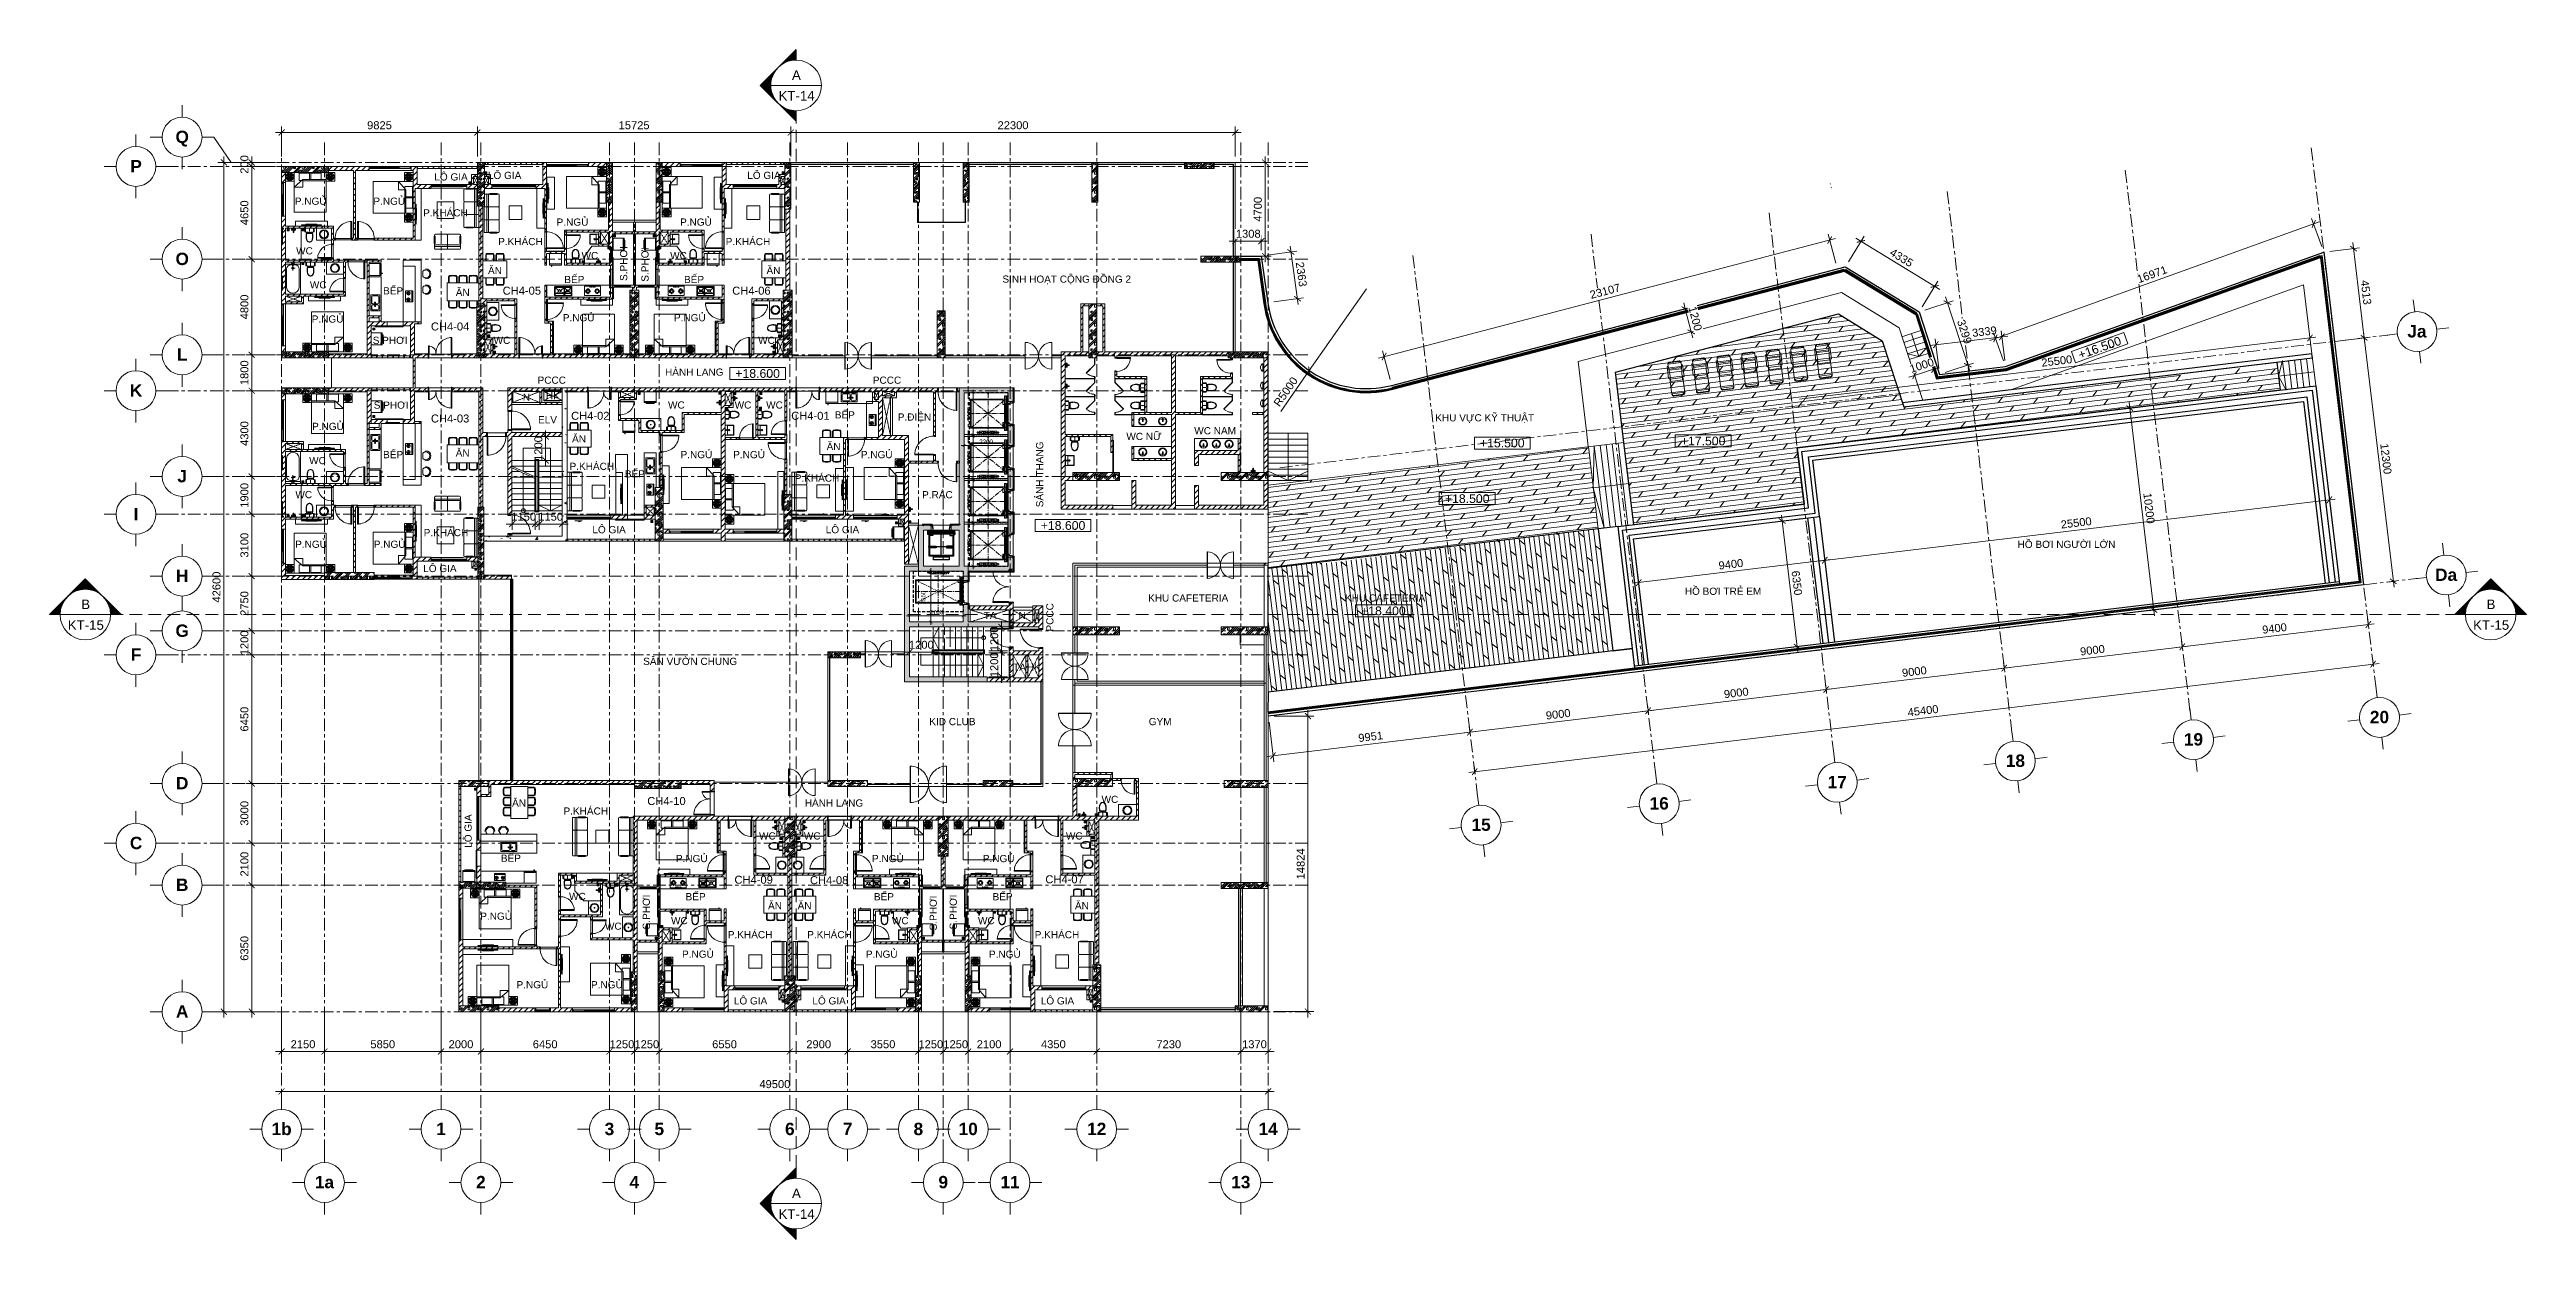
# Model space of a CAD drawing. Header units: millimetres. Extents: x -20144 to 104140, y -11426 to 48263.
import ezdxf
from ezdxf.enums import TextEntityAlignment as Align

# ---------------------------------------------------------------- set-up
doc = ezdxf.new("R2010")
doc.units = ezdxf.units.MM
for name, pattern in [('CENTERX2', [4, 2.5, -0.5, 0.5, -0.5]), ('Dash', [6.35, 3.175, -3.175]), ('Grid Line', [22.225, 12.7, -3.175, 3.175, -3.175]), ('HIDDEN', [0.375, 0.25, -0.125]), ('HIDDEN2', [4.7625, 3.175, -1.5875])]:
    doc.linetypes.add(name, pattern=pattern)
for name, color, linetype, lineweight in [('20180221 BF$0$TUONG 2', 2, 'Continuous', 25), ('A-_DETA----_E', 8, 'Continuous', 9), ('A-DETL', 252, 'Continuous', 9), ('A-DETL-GENF', 31, 'Continuous', 5), ('A-DETL-GENF-HDLN', 161, 'Dash', 5), ('A-GENM', 13, 'Continuous', 5), ('A-GENM-HDLN', 13, 'Dash', 5), ('A1 - dp$0$TUONG 2', 2, 'Continuous', 25), ('CHU', 181, 'Continuous', 5), ('Core - tb$0$$0$FURNITURE', 45, 'Continuous', 5), ('Core - tb$0$$0$TUONG 2', 2, 'Continuous', 25), ('CUA', 31, 'Continuous', 9), ('DIM', 1, 'Continuous', 5), ('G-ANNO-SYMB', 111, 'Continuous', 5), ('GRA', 211, 'Continuous', 9), ('HATCH-TUONG', 152, 'Continuous', 9), ('Hatch-wall', 251, 'Continuous', 5), ('KH', 6, 'Continuous', 5), ('KI-HIEU-1', 151, 'Continuous', 9), ('KINH', 152, 'Continuous', 5), ('LAT-GACH', 140, 'Continuous', 13), ('NET CAT', 3, 'Continuous', 5), ('net thay', 137, 'Continuous', 15), ('NET THAY 1', 41, 'Continuous', 5), ('NET THAY 2', 55, 'Continuous', 5), ('NET-CAT', 3, 'Continuous', 9), ('NET-THAY', 2, 'Continuous', 15), ('THIET BI', 44, 'Continuous', 5), ('THIET-BI', 44, 'Continuous', 5), ('THIET-BI-1', 26, 'Continuous', 5), ('TRUC', 225, 'Continuous', 5)]:
    doc.layers.add(name, color=color, linetype=linetype, lineweight=lineweight)
doc.layers.add('Core - tb$0$CT3 MBT 11-31$0$Nqh-ME-01', color=8, linetype='Continuous')
doc.styles.add('Arial', font='arial_1.ttf', dxfattribs={"height": 476.25})
doc.styles.add('Arial_2', font='arial_1.ttf', dxfattribs={"height": 360})
doc.styles.add('Arial_3', font='arial_1.ttf', dxfattribs={"height": 400})
doc.styles.add('Arial_B', font='arialbd_1.ttf', dxfattribs={"height": 619.047619})
doc.styles.add('hoistway plan', font='chhbg.shx', dxfattribs={"height": 45})
doc.styles.add('TA1', font='arial_1.ttf')
doc.dimstyles.new('D_100', dxfattribs={"dimtxt": 220, "dimasz": 150, "dimexe": 150, "dimexo": 150, "dimgap": 80, "dimtad": 1, "dimdec": 0, "dimzin": 9, "dimtxsty": 'TA1', "dimblk": 'ARCHTICK', "dimcen": 1, "dimdle": 150, "dimclrd": 256, "dimclre": 256, "dimclrt": 7, "dimadec": 0, "dimazin": 0, "dimtfac": 1, "dimtdec": 0, "dimtix": 1, "dimtmove": 1, "dimatfit": 3, "dimfxl": 0, "dimtolj": 1, "dimtzin": 0, "dimlwd": -1, "dimlwe": -1, "dimarcsym": 0})
doc.dimstyles.new('D_200_KTx2', dxfattribs={"dimtxt": 400, "dimasz": 300, "dimexe": 300, "dimexo": 300, "dimgap": 160, "dimtad": 1, "dimdec": 0, "dimzin": 9, "dimtxsty": 'TA1', "dimblk": 'ARCHTICK', "dimcen": 1, "dimdle": 300, "dimclrd": 256, "dimclre": 256, "dimclrt": 7, "dimadec": 0, "dimazin": 0, "dimtfac": 1, "dimtdec": 0, "dimtix": 1, "dimtmove": 1, "dimatfit": 3, "dimldrblk": 'ARCHTICK', "dimfxl": 0, "dimtolj": 1, "dimtzin": 0, "dimlwd": -1, "dimlwe": -1, "dimarcsym": 0})
doc.dimstyles.new('hoistway plan', dxfattribs={"dimtxt": 45, "dimasz": 17, "dimexe": 15, "dimexo": 20, "dimgap": 25, "dimtad": 1, "dimdec": 0, "dimzin": 0, "dimdsep": 46, "dimtxsty": 'hoistway plan', "dimblk": 'DOT', "dimcen": 50, "dimclrd": 8, "dimclre": 8, "dimclrt": 3, "dimadec": 0, "dimazin": 0, "dimtfac": 1, "dimtdec": 0, "dimtmove": 1, "dimatfit": 3, "dimfxl": 0, "dimtolj": 1, "dimtzin": 0, "dimarcsym": 0})
pattern_1 = [(45, (95.25, 0), (-476.2456, 476.2456), []), (45, (190.5, 0), (-476.2456, 476.2456), []), (45, (0, 0), (-476.2456, 476.2456), []), (45, (476.25, 0), (-476.2456, 476.2456), []), (45, (571.5, 0), (-476.2456, 476.2456), []), (0, (381, 95.25), (0, 952.5), [95.25, -857.25]), (0, (476.25, 190.5), (0, 952.5), [95.25, -857.25]), (45, (381, 95.25), (0, 952.491), [134.683, -1212.342]), (45, (476.25, 95.25), (0, 952.491), [134.683, -1212.342]), (0, (381, 95.25), (0, 952.5), [95.25, -857.25]), (90, (-95.25, 95.25), (-952.5, 6e-14), [95.25, -857.25]), (90, (0, 95.25), (-952.5, 6e-14), [190.5, -762]), (45, (-95.25, 190.5), (0, 952.491), [134.683, -1212.342]), (90, (762, 381), (-952.5, 6e-14), [95.25, -857.25]), (0, (666.75, 381), (0, 952.5), [95.25, -857.25]), (45, (666.75, 381), (0, 952.491), [134.683, -1212.342]), (0, (857.25, 95.25), (0, 952.5), [95.25, -857.25]), (0, (857.25, 571.5), (0, 952.5), [95.25, -857.25]), (90, (1047.75, 666.75), (-952.5, 6e-14), [95.25, -857.25]), (45, (857.25, 571.5), (0, 952.491), [269.367, -1077.658]), (45, (952.5, 571.5), (0, 952.491), [134.683, -1212.342]), (45, (1143, 762), (0, 952.491), [134.683, -1212.342]), (0, (1143, 857.25), (0, 952.5), [95.25, -857.25]), (90, (1143, 762), (-952.5, 6e-14), [95.25, -857.25]), (0, (476.25, 762), (0, 952.5), [95.25, -857.25]), (0, (666.75, 857.25), (0, 952.5), [95.25, -857.25]), (90, (571.5, 762), (-952.5, 6e-14), [95.25, -857.25]), (90, (666.75, 762), (-952.5, 6e-14), [95.25, -857.25]), (45, (476.25, 762), (0, 952.491), [134.683, -1212.342]), (45, (666.75, 762), (0, 952.491), [134.683, -1212.342]), (135, (119, 214.8), (-952.491, 6e-14), [134.683, -1212.342]), (135, (238.1, 333.4), (-952.491, 6e-14), [134.683, -1212.342]), (135, (309.56, 404.8), (-952.491, 6e-14), [134.683, -1212.342]), (135, (333.4, 428.6), (-952.491, 6e-14), [134.683, -1212.342]), (135, (381, 476.25), (-952.491, 6e-14), [134.683, -1212.342]), (135, (404.8, 500.06), (-952.491, 6e-14), [134.683, -1212.342]), (135, (476.25, 571.5), (-952.491, 6e-14), [134.683, -1212.342]), (135, (523.9, 619.1), (-952.491, 6e-14), [134.683, -1212.342]), (45, (119, 214.8), (0, 952.491), [95.25, -1251.775]), (45, (238.1, 333.4), (0, 952.491), [67.361, -1279.665]), (45, (404.8, 500.06), (0, 952.491), [67.361, -1279.665]), (45, (309.56, 595.3), (0, 952.491), [67.361, -1279.665]), (45, (476.25, 571.5), (0, 952.491), [67.361, -1279.665]), (45, (381, 666.75), (0, 952.491), [67.361, -1279.665]), (0, (24.2, 309.5), (0, 952.5), [190.043, -762.457]), (0, (238.1, 523.9), (0, 952.5), [95.25, -857.25])]
pattern_2 = [(240.2551187, (156893.5025, 23438.0964), (5.42651964, -3.10086836), []), (330.2551187, (156893.5025, 23438.0964), (3.10086836, 5.42651964), [])]
pattern_3 = [(225, (281291.963, 17264.836), (4.41941738, -4.41941738), []), (315, (281291.963, 17264.836), (4.41941738, 4.41941738), [])]
pattern_4 = [(240.2551187, (159143.5025, 32413.0964), (5.42651964, -3.10086836), []), (330.2551187, (159143.5025, 32413.0964), (3.10086836, 5.42651964), [])]
pattern_5 = [(240.2551187, (159143.5025, 28013.0964), (5.42651964, -3.10086836), []), (330.2551187, (159143.5025, 28013.0964), (3.10086836, 5.42651964), [])]
pattern_6 = [(240.2551187, (159143.5025, 25813.0964), (5.42651964, -3.10086836), []), (330.2551187, (159143.5025, 25813.0964), (3.10086836, 5.42651964), [])]
pattern_7 = [(45, (0, 0), (-141.42136, 141.42136), [])]
pattern_8 = [(50, (0, 0), (1457.472, -127.512), [152.4, -1676.4]), (355, (0, 0), (-281.94, 1528.454), [121.92, -1341.12]), (100.451, (121.5, -10.6), (1175.54, 1400.93), [129.52, -1424.72]), (46.184, (0, 406.4), (2168.63, -336.34), [228.6, -2514.6]), (96.636, (180.7, 378.4), (1899.22, 1979.42), [194.28, -2137.08]), (351.184, (0, 406.4), (1899.24, 1979.4), [182.88, -2011.68]), (21, (203.2, 304.8), (1212.915, -818.12), [152.4, -1676.4]), (326, (203.2, 304.8), (494.42, 1473.504), [121.92, -1341.12]), (71.451, (304.3, 236.6), (1707.34, 655.37), [129.52, -1424.72]), (37.5, (0, 0), (24.709, 676.44), [67.056, -1257.808, 67.056, -1294.384, -1346.2]), (37.5, (0, 0), (24.709, 676.44), [-2686.304, 67.056, -1279.144]), (7.5, (0, 0), (534.558, 801.444), [67.056, -709.168, 67.056, -1227.328, -513.08]), (7.5, (0, 0), (534.558, 801.444), [-2070.608, 67.056, -446.024]), (327.5, (-453.14, 0), (1084.7275, -45.831), [67.056, -440.944, 67.056, -1517.904, -2103.12]), (327.5, (-453.14, 0), (1084.7275, -45.831), [-2092.96, 67.056, -2036.064]), (317.5, (-656.3, 0), (1185.035, 203.414), [67.056, -593.344, 67.056, -985.52, -1493.52]), (317.5, (-656.3, 0), (1185.035, 203.414), [-1712.976, 67.056, -1426.464])]

msp = doc.modelspace()

# ---------------------------------------------------------------- texts
at = {"layer": 'CHU', "color": 253, "line_spacing_factor": 0.936439}
for s, insert, char_height, width, attachment_point, style in [('\\pt2540.0016,5079.9996,7620.0012,10159.9992,12700.0008,15239.9988,17780.0004,20319.9984,22860,25400.0016,27939.9996,30480.0012,33019.9992,35560.0008,38099.9988,40640.0004,43179.9984,45720,48260.0016,50799.9996,53340.0012,55879.9992,58420.0008,60959.9988,63500.0004,66039.9984,68580,71120.0016,73659.9996,76200.0012,78739.9992,81280.0008;LÔ GIA', (840.1, 42054.2), 360, 2236, 3, 'Arial_2'), ('\\pt2540.0016,5079.9996,7620.0012,10159.9992,12700.0008,15239.9988,17780.0004,20319.9984,22860,25400.0016,27939.9996,30480.0012,33019.9992,35560.0008,38099.9988,40640.0004,43179.9984,45720,48260.0016,50799.9996,53340.0012,55879.9992,58420.0008,60959.9988,63500.0004,66039.9984,68580,71120.0016,73659.9996,76200.0012,78739.9992,81280.0008;LÔ GIA', (1854, 42131.5), 360, 2422, 1, 'Arial_2'), ('\\pt2540.0016,5079.9996,7620.0012,10159.9992,12700.0008,15239.9988,17780.0004,20319.9984,22860,25400.0016,27939.9996,30480.0012,33019.9992,35560.0008,38099.9988,40640.0004,43179.9984,45720,48260.0016,50799.9996,53340.0012,55879.9992,58420.0008,60959.9988,63500.0004,66039.9984,68580,71120.0016,73659.9996,76200.0012,78739.9992,81280.0008;LÔ GIA', (16542.8, 42131.5), 360, 2422, 3, 'Arial_2'), ('\\pt2540.0016,5079.9996,7620.0012,10159.9992,12700.0008,15239.9988,17780.0004,20319.9984,22860,25400.0016,27939.9996,30480.0012,33019.9992,35560.0008,38099.9988,40640.0004,43179.9984,45720,48260.0016,50799.9996,53340.0012,55879.9992,58420.0008,60959.9988,63500.0004,66039.9984,68580,71120.0016,73659.9996,76200.0012,78739.9992,81280.0008;P.NGỦ', (-6243.3, 40836.8), 360, 1577.62, 3, 'Arial_2'), ('\\pt2540.0016,5079.9996,7620.0012,10159.9992,12700.0008,15239.9988,17780.0004,20319.9984,22860,25400.0016,27939.9996,30480.0012,33019.9992,35560.0008,38099.9988,40640.0004,43179.9984,45720,48260.0016,50799.9996,53340.0012,55879.9992,58420.0008,60959.9988,63500.0004,66039.9984,68580,71120.0016,73659.9996,76200.0012,78739.9992,81280.0008;P.NGỦ', (-2301.2, 40836.8), 360, 1577.62, 3, 'Arial_2'), ('\\pt2540.0016,5079.9996,7620.0012,10159.9992,12700.0008,15239.9988,17780.0004,20319.9984,22860,25400.0016,27939.9996,30480.0012,33019.9992,35560.0008,38099.9988,40640.0004,43179.9984,45720,48260.0016,50799.9996,53340.0012,55879.9992,58420.0008,60959.9988,63500.0004,66039.9984,68580,71120.0016,73659.9996,76200.0012,78739.9992,81280.0008;P.KHÁCH', (841, 40252.8), 360, 2217.96, 3, 'Arial_2'), ('\\pt2540.0016,5079.9996,7620.0012,10159.9992,12700.0008,15239.9988,17780.0004,20319.9984,22860,25400.0016,27939.9996,30480.0012,33019.9992,35560.0008,38099.9988,40640.0004,43179.9984,45720,48260.0016,50799.9996,53340.0012,55879.9992,58420.0008,60959.9988,63500.0004,66039.9984,68580,71120.0016,73659.9996,76200.0012,78739.9992,81280.0008;P.NGỦ', (5301, 39788.5), 360, 1589.74, 1, 'Arial_2'), ('\\pt2540.0016,5079.9996,7620.0012,10159.9992,12700.0008,15239.9988,17780.0004,20319.9984,22860,25400.0016,27939.9996,30480.0012,33019.9992,35560.0008,38099.9988,40640.0004,43179.9984,45720,48260.0016,50799.9996,53340.0012,55879.9992,58420.0008,60959.9988,63500.0004,66039.9984,68580,71120.0016,73659.9996,76200.0012,78739.9992,81280.0008;P.NGỦ', (13088, 39788.5), 360, 1577.62, 3, 'Arial_2'), ('\\pt2540.0016,5079.9996,7620.0012,10159.9992,12700.0008,15239.9988,17780.0004,20319.9984,22860,25400.0016,27939.9996,30480.0012,33019.9992,35560.0008,38099.9988,40640.0004,43179.9984,45720,48260.0016,50799.9996,53340.0012,55879.9992,58420.0008,60959.9988,63500.0004,66039.9984,68580,71120.0016,73659.9996,76200.0012,78739.9992,81280.0008;P.KHÁCH', (2367.6, 38810.6), 360, 2232.1, 1, 'Arial_2'), ('\\pt2540.0016,5079.9996,7620.0012,10159.9992,12700.0008,15239.9988,17780.0004,20319.9984,22860,25400.0016,27939.9996,30480.0012,33019.9992,35560.0008,38099.9988,40640.0004,43179.9984,45720,48260.0016,50799.9996,53340.0012,55879.9992,58420.0008,60959.9988,63500.0004,66039.9984,68580,71120.0016,73659.9996,76200.0012,78739.9992,81280.0008;P.KHÁCH', (16019.5, 38810.6), 360, 2217.96, 3, 'Arial_2'), ('\\pt2540.0016,5079.9996,7620.0012,10159.9992,12700.0008,15239.9988,17780.0004,20319.9984,22860,25400.0016,27939.9996,30480.0012,33019.9992,35560.0008,38099.9988,40640.0004,43179.9984,45720,48260.0016,50799.9996,53340.0012,55879.9992,58420.0008,60959.9988,63500.0004,66039.9984,68580,71120.0016,73659.9996,76200.0012,78739.9992,81280.0008;WC', (-6932.6, 38346.6), 360, 868.6, 3, 'Arial_2'), ('\\pt2540.0016,5079.9996,7620.0012,10159.9992,12700.0008,15239.9988,17780.0004,20319.9984,22860,25400.0016,27939.9996,30480.0012,33019.9992,35560.0008,38099.9988,40640.0004,43179.9984,45720,48260.0016,50799.9996,53340.0012,55879.9992,58420.0008,60959.9988,63500.0004,66039.9984,68580,71120.0016,73659.9996,76200.0012,78739.9992,81280.0008;ĂN', (1857.4, 37357.7), 360, 709.02, 1, 'Arial_2'), ('\\pt2540.0016,5079.9996,7620.0012,10159.9992,12700.0008,15239.9988,17780.0004,20319.9984,22860,25400.0016,27939.9996,30480.0012,33019.9992,35560.0008,38099.9988,40640.0004,43179.9984,45720,48260.0016,50799.9996,53340.0012,55879.9992,58420.0008,60959.9988,63500.0004,66039.9984,68580,71120.0016,73659.9996,76200.0012,78739.9992,81280.0008;WC', (6552.4, 38108.1), 360, 882.74, 1, 'Arial_2'), ('\\pt2540.0016,5079.9996,7620.0012,10159.9992,12700.0008,15239.9988,17780.0004,20319.9984,22860,25400.0016,27939.9996,30480.0012,33019.9992,35560.0008,38099.9988,40640.0004,43179.9984,45720,48260.0016,50799.9996,53340.0012,55879.9992,58420.0008,60959.9988,63500.0004,66039.9984,68580,71120.0016,73659.9996,76200.0012,78739.9992,81280.0008;WC', (11834.7, 38108.1), 360, 868.6, 3, 'Arial_2'), ('\\pt2540.0016,5079.9996,7620.0012,10159.9992,12700.0008,15239.9988,17780.0004,20319.9984,22860,25400.0016,27939.9996,30480.0012,33019.9992,35560.0008,38099.9988,40640.0004,43179.9984,45720,48260.0016,50799.9996,53340.0012,55879.9992,58420.0008,60959.9988,63500.0004,66039.9984,68580,71120.0016,73659.9996,76200.0012,78739.9992,81280.0008;ĂN', (16529.7, 37357.7), 360, 694.88, 3, 'Arial_2'), ('\\pt2540.0016,5079.9996,7620.0012,10159.9992,12700.0008,15239.9988,17780.0004,20319.9984,22860,25400.0016,27939.9996,30480.0012,33019.9992,35560.0008,38099.9988,40640.0004,43179.9984,45720,48260.0016,50799.9996,53340.0012,55879.9992,58420.0008,60959.9988,63500.0004,66039.9984,68580,71120.0016,73659.9996,76200.0012,78739.9992,81280.0008;WC', (-6243.3, 36640.6), 360, 868.6, 3, 'Arial_2'), ('\\pt2540.0016,5079.9996,7620.0012,10159.9992,12700.0008,15239.9988,17780.0004,20319.9984,22860,25400.0016,27939.9996,30480.0012,33019.9992,35560.0008,38099.9988,40640.0004,43179.9984,45720,48260.0016,50799.9996,53340.0012,55879.9992,58420.0008,60959.9988,63500.0004,66039.9984,68580,71120.0016,73659.9996,76200.0012,78739.9992,81280.0008;BẾP', (-2402.3, 36341.5), 360, 1001.92, 3, 'Arial_2'), ('\\pt2540.0016,5079.9996,7620.0012,10159.9992,12700.0008,15239.9988,17780.0004,20319.9984,22860,25400.0016,27939.9996,30480.0012,33019.9992,35560.0008,38099.9988,40640.0004,43179.9984,45720,48260.0016,50799.9996,53340.0012,55879.9992,58420.0008,60959.9988,63500.0004,66039.9984,68580,71120.0016,73659.9996,76200.0012,78739.9992,81280.0008;ĂN', (937.2, 36260.1), 360, 694.88, 3, 'Arial_2'), ('\\pt2540,5080,7620,10160,12700,15240,17780,20320,22860,25400,27940,30480,33020,35560,38100,40640,43180,45720,48260,50800,53340,55880,58420,60960,63500,66040,68580,71120,73660,76200,78740,81280;CH4-05', (4517.4, 36367.1), 400, 1977.58, 3, 'Arial_3'), ('\\pt2540.0016,5079.9996,7620.0012,10159.9992,12700.0008,15239.9988,17780.0004,20319.9984,22860,25400.0016,27939.9996,30480.0012,33019.9992,35560.0008,38099.9988,40640.0004,43179.9984,45720,48260.0016,50799.9996,53340.0012,55879.9992,58420.0008,60959.9988,63500.0004,66039.9984,68580,71120.0016,73659.9996,76200.0012,78739.9992,81280.0008;BẾP', (5687.4, 36906), 360, 1016.06, 1, 'Arial_2'), ('\\pt2540.0016,5079.9996,7620.0012,10159.9992,12700.0008,15239.9988,17780.0004,20319.9984,22860,25400.0016,27939.9996,30480.0012,33019.9992,35560.0008,38099.9988,40640.0004,43179.9984,45720,48260.0016,50799.9996,53340.0012,55879.9992,58420.0008,60959.9988,63500.0004,66039.9984,68580,71120.0016,73659.9996,76200.0012,78739.9992,81280.0008;BẾP', (12699.6, 36906), 360, 1001.92, 3, 'Arial_2'), ('\\pt2540,5080,7620,10160,12700,15240,17780,20320,22860,25400,27940,30480,33020,35560,38100,40640,43180,45720,48260,50800,53340,55880,58420,60960,63500,66040,68580,71120,73660,76200,78740,81280;CH4-06', (16036.4, 36367.1), 400, 1977.58, 3, 'Arial_3'), ('\\pt2540.0016,5079.9996,7620.0012,10159.9992,12700.0008,15239.9988,17780.0004,20319.9984,22860,25400.0016,27939.9996,30480.0012,33019.9992,35560.0008,38099.9988,40640.0004,43179.9984,45720,48260.0016,50799.9996,53340.0012,55879.9992,58420.0008,60959.9988,63500.0004,66039.9984,68580,71120.0016,73659.9996,76200.0012,78739.9992,81280.0008;SINH HOẠT CỘNG ĐỒNG 2', (34122.9, 36927), 360, 7044.084, 3, 'Arial_2'), ('\\pt2540.0016,5079.9996,7620.0012,10159.9992,12700.0008,15239.9988,17780.0004,20319.9984,22860,25400.0016,27939.9996,30480.0012,33019.9992,35560.0008,38099.9988,40640.0004,43179.9984,45720,48260.0016,50799.9996,53340.0012,55879.9992,58420.0008,60959.9988,63500.0004,66039.9984,68580,71120.0016,73659.9996,76200.0012,78739.9992,81280.0008;P.NGỦ', (-5395.5, 34925.6), 360, 1577.62, 3, 'Arial_2'), ('\\pt2540.0016,5079.9996,7620.0012,10159.9992,12700.0008,15239.9988,17780.0004,20319.9984,22860,25400.0016,27939.9996,30480.0012,33019.9992,35560.0008,38099.9988,40640.0004,43179.9984,45720,48260.0016,50799.9996,53340.0012,55879.9992,58420.0008,60959.9988,63500.0004,66039.9984,68580,71120.0016,73659.9996,76200.0012,78739.9992,81280.0008;P.NGỦ', (5609.7, 34992.6), 360, 1589.74, 1, 'Arial_2'), ('\\pt2540.0016,5079.9996,7620.0012,10159.9992,12700.0008,15239.9988,17780.0004,20319.9984,22860,25400.0016,27939.9996,30480.0012,33019.9992,35560.0008,38099.9988,40640.0004,43179.9984,45720,48260.0016,50799.9996,53340.0012,55879.9992,58420.0008,60959.9988,63500.0004,66039.9984,68580,71120.0016,73659.9996,76200.0012,78739.9992,81280.0008;P.NGỦ', (12779.4, 34992.6), 360, 1577.62, 3, 'Arial_2'), ('\\pt2540.0016,5079.9996,7620.0012,10159.9992,12700.0008,15239.9988,17780.0004,20319.9984,22860,25400.0016,27939.9996,30480.0012,33019.9992,35560.0008,38099.9988,40640.0004,43179.9984,45720,48260.0016,50799.9996,53340.0012,55879.9992,58420.0008,60959.9988,63500.0004,66039.9984,68580,71120.0016,73659.9996,76200.0012,78739.9992,81280.0008;S.PHƠI', (-2183.9, 33857.3), 360, 1710.94, 3, 'Arial_2'), ('\\pt2540,5080,7620,10160,12700,15240,17780,20320,22860,25400,27940,30480,33020,35560,38100,40640,43180,45720,48260,50800,53340,55880,58420,60960,63500,66040,68580,71120,73660,76200,78740,81280;CH4-04', (917.6, 34571.8), 400, 1977.58, 3, 'Arial_3'), ('\\pt2540.0016,5079.9996,7620.0012,10159.9992,12700.0008,15239.9988,17780.0004,20319.9984,22860,25400.0016,27939.9996,30480.0012,33019.9992,35560.0008,38099.9988,40640.0004,43179.9984,45720,48260.0016,50799.9996,53340.0012,55879.9992,58420.0008,60959.9988,63500.0004,66039.9984,68580,71120.0016,73659.9996,76200.0012,78739.9992,81280.0008;WC', (2137.2, 33857.5), 360, 882.74, 1, 'Arial_2'), ('\\pt2540.0016,5079.9996,7620.0012,10159.9992,12700.0008,15239.9988,17780.0004,20319.9984,22860,25400.0016,27939.9996,30480.0012,33019.9992,35560.0008,38099.9988,40640.0004,43179.9984,45720,48260.0016,50799.9996,53340.0012,55879.9992,58420.0008,60959.9988,63500.0004,66039.9984,68580,71120.0016,73659.9996,76200.0012,78739.9992,81280.0008;WC', (16249.8, 33857.5), 360, 868.6, 3, 'Arial_2'), ('\\pt2540.0016,5079.9996,7620.0012,10159.9992,12700.0008,15239.9988,17780.0004,20319.9984,22860,25400.0016,27939.9996,30480.0012,33019.9992,35560.0008,38099.9988,40640.0004,43179.9984,45720,48260.0016,50799.9996,53340.0012,55879.9992,58420.0008,60959.9988,63500.0004,66039.9984,68580,71120.0016,73659.9996,76200.0012,78739.9992,81280.0008;HÀNH LANG', (10739.1, 32262.6), 360, 2926.98, 1, 'Arial_2'), ('\\pt2540.0016,5079.9996,7620.0012,10159.9992,12700.0008,15239.9988,17780.0004,20319.9984,22860,25400.0016,27939.9996,30480.0012,33019.9992,35560.0008,38099.9988,40640.0004,43179.9984,45720,48260.0016,50799.9996,53340.0012,55879.9992,58420.0008,60959.9988,63500.0004,66039.9984,68580,71120.0016,73659.9996,76200.0012,78739.9992,81280.0008;PCCC', (4343.9, 31858), 360, 1430.16, 1, 'Arial_2'), ('\\pt2540.0016,5079.9996,7620.0012,10159.9992,12700.0008,15239.9988,17780.0004,20319.9984,22860,25400.0016,27939.9996,30480.0012,33019.9992,35560.0008,38099.9988,40640.0004,43179.9984,45720,48260.0016,50799.9996,53340.0012,55879.9992,58420.0008,60959.9988,63500.0004,66039.9984,68580,71120.0016,73659.9996,76200.0012,78739.9992,81280.0008;HK', (4760.1, 31081.4), 360, 709.02, 1, 'Arial_2'), ('\\pt2540.0016,5079.9996,7620.0012,10159.9992,12700.0008,15239.9988,17780.0004,20319.9984,22860,25400.0016,27939.9996,30480.0012,33019.9992,35560.0008,38099.9988,40640.0004,43179.9984,45720,48260.0016,50799.9996,53340.0012,55879.9992,58420.0008,60959.9988,63500.0004,66039.9984,68580,71120.0016,73659.9996,76200.0012,78739.9992,81280.0008;PCCC', (21165.4, 31858), 360, 1430.16, 1, 'Arial_2'), ('\\pt2540.0016,5079.9996,7620.0012,10159.9992,12700.0008,15239.9988,17780.0004,20319.9984,22860,25400.0016,27939.9996,30480.0012,33019.9992,35560.0008,38099.9988,40640.0004,43179.9984,45720,48260.0016,50799.9996,53340.0012,55879.9992,58420.0008,60959.9988,63500.0004,66039.9984,68580,71120.0016,73659.9996,76200.0012,78739.9992,81280.0008;S.PHƠI', (-3877.9, 30608), 360, 1723.06, 1, 'Arial_2'), ('\\pt2540,5080,7620,10160,12700,15240,17780,20320,22860,25400,27940,30480,33020,35560,38100,40640,43180,45720,48260,50800,53340,55880,58420,60960,63500,66040,68580,71120,73660,76200,78740,81280;CH4-03', (917.6, 29955.8), 400, 1977.58, 3, 'Arial_3'), ('\\pt2540.0016,5079.9996,7620.0012,10159.9992,12700.0008,15239.9988,17780.0004,20319.9984,22860,25400.0016,27939.9996,30480.0012,33019.9992,35560.0008,38099.9988,40640.0004,43179.9984,45720,48260.0016,50799.9996,53340.0012,55879.9992,58420.0008,60959.9988,63500.0004,66039.9984,68580,71120.0016,73659.9996,76200.0012,78739.9992,81280.0008;N', (3600.8, 31005.7), 360, 373.7, 1, 'Arial_2'), ('\\pt2540.0016,5079.9996,7620.0012,10159.9992,12700.0008,15239.9988,17780.0004,20319.9984,22860,25400.0016,27939.9996,30480.0012,33019.9992,35560.0008,38099.9988,40640.0004,43179.9984,45720,48260.0016,50799.9996,53340.0012,55879.9992,58420.0008,60959.9988,63500.0004,66039.9984,68580,71120.0016,73659.9996,76200.0012,78739.9992,81280.0008;ELV', (4367, 29874.4), 360, 961.52, 1, 'Arial_2'), ('\\pt2540,5080,7620,10160,12700,15240,17780,20320,22860,25400,27940,30480,33020,35560,38100,40640,43180,45720,48260,50800,53340,55880,58420,60960,63500,66040,68580,71120,73660,76200,78740,81280;CH4-02', (7952.2, 30091.9), 400, 1977.58, 3, 'Arial_3'), ('\\pt2540.0016,5079.9996,7620.0012,10159.9992,12700.0008,15239.9988,17780.0004,20319.9984,22860,25400.0016,27939.9996,30480.0012,33019.9992,35560.0008,38099.9988,40640.0004,43179.9984,45720,48260.0016,50799.9996,53340.0012,55879.9992,58420.0008,60959.9988,63500.0004,66039.9984,68580,71120.0016,73659.9996,76200.0012,78739.9992,81280.0008;WC', (10890, 30612.9), 360, 882.74, 1, 'Arial_2'), ('\\pt2540.0016,5079.9996,7620.0012,10159.9992,12700.0008,15239.9988,17780.0004,20319.9984,22860,25400.0016,27939.9996,30480.0012,33019.9992,35560.0008,38099.9988,40640.0004,43179.9984,45720,48260.0016,50799.9996,53340.0012,55879.9992,58420.0008,60959.9988,63500.0004,66039.9984,68580,71120.0016,73659.9996,76200.0012,78739.9992,81280.0008;WC', (14234.1, 30612.9), 360, 882.74, 1, 'Arial_2'), ('\\pt2540.0016,5079.9996,7620.0012,10159.9992,12700.0008,15239.9988,17780.0004,20319.9984,22860,25400.0016,27939.9996,30480.0012,33019.9992,35560.0008,38099.9988,40640.0004,43179.9984,45720,48260.0016,50799.9996,53340.0012,55879.9992,58420.0008,60959.9988,63500.0004,66039.9984,68580,71120.0016,73659.9996,76200.0012,78739.9992,81280.0008;WC', (15814.1, 30612.9), 360, 882.74, 1, 'Arial_2'), ('\\pt2540,5080,7620,10160,12700,15240,17780,20320,22860,25400,27940,30480,33020,35560,38100,40640,43180,45720,48260,50800,53340,55880,58420,60960,63500,66040,68580,71120,73660,76200,78740,81280;CH4-01', (18996.5, 30091.9), 400, 1977.58, 3, 'Arial_3'), ('\\pt2540.0016,5079.9996,7620.0012,10159.9992,12700.0008,15239.9988,17780.0004,20319.9984,22860,25400.0016,27939.9996,30480.0012,33019.9992,35560.0008,38099.9988,40640.0004,43179.9984,45720,48260.0016,50799.9996,53340.0012,55879.9992,58420.0008,60959.9988,63500.0004,66039.9984,68580,71120.0016,73659.9996,76200.0012,78739.9992,81280.0008;BẾP', (19258, 30117.8), 360, 1016.06, 1, 'Arial_2'), ('\\pt2540.0016,5079.9996,7620.0012,10159.9992,12700.0008,15239.9988,17780.0004,20319.9984,22860,25400.0016,27939.9996,30480.0012,33019.9992,35560.0008,38099.9988,40640.0004,43179.9984,45720,48260.0016,50799.9996,53340.0012,55879.9992,58420.0008,60959.9988,63500.0004,66039.9984,68580,71120.0016,73659.9996,76200.0012,78739.9992,81280.0008;P.ĐIỆN', (22417.7, 30010.5), 360, 1656.4, 1, 'Arial_2'), ('\\pt2540.0016,5079.9996,7620.0012,10159.9992,12700.0008,15239.9988,17780.0004,20319.9984,22860,25400.0016,27939.9996,30480.0012,33019.9992,35560.0008,38099.9988,40640.0004,43179.9984,45720,48260.0016,50799.9996,53340.0012,55879.9992,58420.0008,60959.9988,63500.0004,66039.9984,68580,71120.0016,73659.9996,76200.0012,78739.9992,81280.0008;KHU VỰC KỸ THUẬT', (54345.6, 29970.6), 360, 4890.42, 3, 'Arial_2'), ('\\pt2540.0016,5079.9996,7620.0012,10159.9992,12700.0008,15239.9988,17780.0004,20319.9984,22860,25400.0016,27939.9996,30480.0012,33019.9992,35560.0008,38099.9988,40640.0004,43179.9984,45720,48260.0016,50799.9996,53340.0012,55879.9992,58420.0008,60959.9988,63500.0004,66039.9984,68580,71120.0016,73659.9996,76200.0012,78739.9992,81280.0008;P.NGỦ', (-6969.5, 29539.7), 360, 1589.74, 1, 'Arial_2'), ('\\pt2540.0016,5079.9996,7620.0012,10159.9992,12700.0008,15239.9988,17780.0004,20319.9984,22860,25400.0016,27939.9996,30480.0012,33019.9992,35560.0008,38099.9988,40640.0004,43179.9984,45720,48260.0016,50799.9996,53340.0012,55879.9992,58420.0008,60959.9988,63500.0004,66039.9984,68580,71120.0016,73659.9996,76200.0012,78739.9992,81280.0008;ĂN', (6075, 28918.6), 360, 709.02, 1, 'Arial_2'), ('\\pt2540.0016,5079.9996,7620.0012,10159.9992,12700.0008,15239.9988,17780.0004,20319.9984,22860,25400.0016,27939.9996,30480.0012,33019.9992,35560.0008,38099.9988,40640.0004,43179.9984,45720,48260.0016,50799.9996,53340.0012,55879.9992,58420.0008,60959.9988,63500.0004,66039.9984,68580,71120.0016,73659.9996,76200.0012,78739.9992,81280.0008;ĂN', (18849.1, 28528.4), 360, 709.02, 1, 'Arial_2'), ('\\pt2540.0016,5079.9996,7620.0012,10159.9992,12700.0008,15239.9988,17780.0004,20319.9984,22860,25400.0016,27939.9996,30480.0012,33019.9992,35560.0008,38099.9988,40640.0004,43179.9984,45720,48260.0016,50799.9996,53340.0012,55879.9992,58420.0008,60959.9988,63500.0004,66039.9984,68580,71120.0016,73659.9996,76200.0012,78739.9992,81280.0008;WC NỮ', (35657.9, 29036.6), 360, 1789.72, 3, 'Arial_2'), ('\\pt2540.0016,5079.9996,7620.0012,10159.9992,12700.0008,15239.9988,17780.0004,20319.9984,22860,25400.0016,27939.9996,30480.0012,33019.9992,35560.0008,38099.9988,40640.0004,43179.9984,45720,48260.0016,50799.9996,53340.0012,55879.9992,58420.0008,60959.9988,63500.0004,66039.9984,68580,71120.0016,73659.9996,76200.0012,78739.9992,81280.0008;WC NAM', (39389.7, 29321.3), 360, 2110.9, 3, 'Arial_2'), ('\\pt2540.0016,5079.9996,7620.0012,10159.9992,12700.0008,15239.9988,17780.0004,20319.9984,22860,25400.0016,27939.9996,30480.0012,33019.9992,35560.0008,38099.9988,40640.0004,43179.9984,45720,48260.0016,50799.9996,53340.0012,55879.9992,58420.0008,60959.9988,63500.0004,66039.9984,68580,71120.0016,73659.9996,76200.0012,78739.9992,81280.0008;WC', (-7117.3, 27824.8), 360, 882.74, 1, 'Arial_2'), ('\\pt2540.0016,5079.9996,7620.0012,10159.9992,12700.0008,15239.9988,17780.0004,20319.9984,22860,25400.0016,27939.9996,30480.0012,33019.9992,35560.0008,38099.9988,40640.0004,43179.9984,45720,48260.0016,50799.9996,53340.0012,55879.9992,58420.0008,60959.9988,63500.0004,66039.9984,68580,71120.0016,73659.9996,76200.0012,78739.9992,81280.0008;BẾP', (-3408.3, 28123.9), 360, 1016.06, 1, 'Arial_2'), ('\\pt2540.0016,5079.9996,7620.0012,10159.9992,12700.0008,15239.9988,17780.0004,20319.9984,22860,25400.0016,27939.9996,30480.0012,33019.9992,35560.0008,38099.9988,40640.0004,43179.9984,45720,48260.0016,50799.9996,53340.0012,55879.9992,58420.0008,60959.9988,63500.0004,66039.9984,68580,71120.0016,73659.9996,76200.0012,78739.9992,81280.0008;ĂN', (235.2, 28205.2), 360, 709.02, 1, 'Arial_2'), ('\\pt2540.0016,5079.9996,7620.0012,10159.9992,12700.0008,15239.9988,17780.0004,20319.9984,22860,25400.0016,27939.9996,30480.0012,33019.9992,35560.0008,38099.9988,40640.0004,43179.9984,45720,48260.0016,50799.9996,53340.0012,55879.9992,58420.0008,60959.9988,63500.0004,66039.9984,68580,71120.0016,73659.9996,76200.0012,78739.9992,81280.0008;P.KHÁCH', (5948.6, 27537.2), 360, 2232.1, 1, 'Arial_2'), ('\\pt2540.0016,5079.9996,7620.0012,10159.9992,12700.0008,15239.9988,17780.0004,20319.9984,22860,25400.0016,27939.9996,30480.0012,33019.9992,35560.0008,38099.9988,40640.0004,43179.9984,45720,48260.0016,50799.9996,53340.0012,55879.9992,58420.0008,60959.9988,63500.0004,66039.9984,68580,71120.0016,73659.9996,76200.0012,78739.9992,81280.0008;P.NGỦ', (11518.8, 28123.9), 360, 1589.74, 1, 'Arial_2'), ('\\pt2540.0016,5079.9996,7620.0012,10159.9992,12700.0008,15239.9988,17780.0004,20319.9984,22860,25400.0016,27939.9996,30480.0012,33019.9992,35560.0008,38099.9988,40640.0004,43179.9984,45720,48260.0016,50799.9996,53340.0012,55879.9992,58420.0008,60959.9988,63500.0004,66039.9984,68580,71120.0016,73659.9996,76200.0012,78739.9992,81280.0008;P.NGỦ', (14160.5, 28123.9), 360, 1589.74, 1, 'Arial_2'), ('\\pt2540.0016,5079.9996,7620.0012,10159.9992,12700.0008,15239.9988,17780.0004,20319.9984,22860,25400.0016,27939.9996,30480.0012,33019.9992,35560.0008,38099.9988,40640.0004,43179.9984,45720,48260.0016,50799.9996,53340.0012,55879.9992,58420.0008,60959.9988,63500.0004,66039.9984,68580,71120.0016,73659.9996,76200.0012,78739.9992,81280.0008;P.NGỦ', (20565.4, 28123.9), 360, 1589.74, 1, 'Arial_2'), ('\\pt2540.0016,5079.9996,7620.0012,10159.9992,12700.0008,15239.9988,17780.0004,20319.9984,22860,25400.0016,27939.9996,30480.0012,33019.9992,35560.0008,38099.9988,40640.0004,43179.9984,45720,48260.0016,50799.9996,53340.0012,55879.9992,58420.0008,60959.9988,63500.0004,66039.9984,68580,71120.0016,73659.9996,76200.0012,78739.9992,81280.0008;WC', (-7806.6, 26118.8), 360, 882.74, 1, 'Arial_2'), ('\\pt2540.0016,5079.9996,7620.0012,10159.9992,12700.0008,15239.9988,17780.0004,20319.9984,22860,25400.0016,27939.9996,30480.0012,33019.9992,35560.0008,38099.9988,40640.0004,43179.9984,45720,48260.0016,50799.9996,53340.0012,55879.9992,58420.0008,60959.9988,63500.0004,66039.9984,68580,71120.0016,73659.9996,76200.0012,78739.9992,81280.0008;BẾP', (8724.3, 27156), 360, 1016.06, 1, 'Arial_2'), ('\\pt2540.0016,5079.9996,7620.0012,10159.9992,12700.0008,15239.9988,17780.0004,20319.9984,22860,25400.0016,27939.9996,30480.0012,33019.9992,35560.0008,38099.9988,40640.0004,43179.9984,45720,48260.0016,50799.9996,53340.0012,55879.9992,58420.0008,60959.9988,63500.0004,66039.9984,68580,71120.0016,73659.9996,76200.0012,78739.9992,81280.0008;P.KHÁCH', (17247.8, 26946.9), 360, 2232.1, 1, 'Arial_2'), ('\\pt2540.0016,5079.9996,7620.0012,10159.9992,12700.0008,15239.9988,17780.0004,20319.9984,22860,25400.0016,27939.9996,30480.0012,33019.9992,35560.0008,38099.9988,40640.0004,43179.9984,45720,48260.0016,50799.9996,53340.0012,55879.9992,58420.0008,60959.9988,63500.0004,66039.9984,68580,71120.0016,73659.9996,76200.0012,78739.9992,81280.0008;P.RÁC', (23638.3, 26111.9), 360, 1537.22, 1, 'Arial_2'), ('\\pt2540.0016,5079.9996,7620.0012,10159.9992,12700.0008,15239.9988,17780.0004,20319.9984,22860,25400.0016,27939.9996,30480.0012,33019.9992,35560.0008,38099.9988,40640.0004,43179.9984,45720,48260.0016,50799.9996,53340.0012,55879.9992,58420.0008,60959.9988,63500.0004,66039.9984,68580,71120.0016,73659.9996,76200.0012,78739.9992,81280.0008;P.NGỦ', (-7817.3, 23628.5), 360, 1589.74, 1, 'Arial_2'), ('\\pt2540.0016,5079.9996,7620.0012,10159.9992,12700.0008,15239.9988,17780.0004,20319.9984,22860,25400.0016,27939.9996,30480.0012,33019.9992,35560.0008,38099.9988,40640.0004,43179.9984,45720,48260.0016,50799.9996,53340.0012,55879.9992,58420.0008,60959.9988,63500.0004,66039.9984,68580,71120.0016,73659.9996,76200.0012,78739.9992,81280.0008;P.NGỦ', (-3875.2, 23628.5), 360, 1589.74, 1, 'Arial_2'), ('\\pt2540.0016,5079.9996,7620.0012,10159.9992,12700.0008,15239.9988,17780.0004,20319.9984,22860,25400.0016,27939.9996,30480.0012,33019.9992,35560.0008,38099.9988,40640.0004,43179.9984,45720,48260.0016,50799.9996,53340.0012,55879.9992,58420.0008,60959.9988,63500.0004,66039.9984,68580,71120.0016,73659.9996,76200.0012,78739.9992,81280.0008;P.KHÁCH', (-1369, 24212.5), 360, 2232.1, 1, 'Arial_2'), ('\\pt2540.0016,5079.9996,7620.0012,10159.9992,12700.0008,15239.9988,17780.0004,20319.9984,22860,25400.0016,27939.9996,30480.0012,33019.9992,35560.0008,38099.9988,40640.0004,43179.9984,45720,48260.0016,50799.9996,53340.0012,55879.9992,58420.0008,60959.9988,63500.0004,66039.9984,68580,71120.0016,73659.9996,76200.0012,78739.9992,81280.0008;LÔ GIA', (7093.4, 24358.6), 360, 2064, 1, 'Arial_2'), ('\\pt2540.0016,5079.9996,7620.0012,10159.9992,12700.0008,15239.9988,17780.0004,20319.9984,22860,25400.0016,27939.9996,30480.0012,33019.9992,35560.0008,38099.9988,40640.0004,43179.9984,45720,48260.0016,50799.9996,53340.0012,55879.9992,58420.0008,60959.9988,63500.0004,66039.9984,68580,71120.0016,73659.9996,76200.0012,78739.9992,81280.0008;LÔ GIA', (18802.8, 24358.6), 360, 2276, 1, 'Arial_2'), ('\\pt2540.0016,5079.9996,7620.0012,10159.9992,12700.0008,15239.9988,17780.0004,20319.9984,22860,25400.0016,27939.9996,30480.0012,33019.9992,35560.0008,38099.9988,40640.0004,43179.9984,45720,48260.0016,50799.9996,53340.0012,55879.9992,58420.0008,60959.9988,63500.0004,66039.9984,68580,71120.0016,73659.9996,76200.0012,78739.9992,81280.0008;HỒ BƠI NGƯỜI LỚN', (83515.1, 23622.6), 360, 4823.76, 3, 'Arial_2'), ('\\pt2540.0016,5079.9996,7620.0012,10159.9992,12700.0008,15239.9988,17780.0004,20319.9984,22860,25400.0016,27939.9996,30480.0012,33019.9992,35560.0008,38099.9988,40640.0004,43179.9984,45720,48260.0016,50799.9996,53340.0012,55879.9992,58420.0008,60959.9988,63500.0004,66039.9984,68580,71120.0016,73659.9996,76200.0012,78739.9992,81280.0008;LÔ GIA', (-1395, 22411.1), 360, 2236, 1, 'Arial_2'), ('\\pt2540.0016,5079.9996,7620.0012,10159.9992,12700.0008,15239.9988,17780.0004,20319.9984,22860,25400.0016,27939.9996,30480.0012,33019.9992,35560.0008,38099.9988,40640.0004,43179.9984,45720,48260.0016,50799.9996,53340.0012,55879.9992,58420.0008,60959.9988,63500.0004,66039.9984,68580,71120.0016,73659.9996,76200.0012,78739.9992,81280.0008;HỒ BƠI TRẺ EM', (65747.6, 21270.6), 360, 3781.44, 3, 'Arial_2'), ('\\pt2540.0016,5079.9996,7620.0012,10159.9992,12700.0008,15239.9988,17780.0004,20319.9984,22860,25400.0016,27939.9996,30480.0012,33019.9992,35560.0008,38099.9988,40640.0004,43179.9984,45720,48260.0016,50799.9996,53340.0012,55879.9992,58420.0008,60959.9988,63500.0004,66039.9984,68580,71120.0016,73659.9996,76200.0012,78739.9992,81280.0008;TA', (26733.1, 20053.2), 360, 654.48, 1, 'Arial_2'), ('\\pt2540.0016,5079.9996,7620.0012,10159.9992,12700.0008,15239.9988,17780.0004,20319.9984,22860,25400.0016,27939.9996,30480.0012,33019.9992,35560.0008,38099.9988,40640.0004,43179.9984,45720,48260.0016,50799.9996,53340.0012,55879.9992,58420.0008,60959.9988,63500.0004,66039.9984,68580,71120.0016,73659.9996,76200.0012,78739.9992,81280.0008;N', (28483, 20053.2), 360, 373.7, 1, 'Arial_2'), ('\\pt2540.0016,5079.9996,7620.0012,10159.9992,12700.0008,15239.9988,17780.0004,20319.9984,22860,25400.0016,27939.9996,30480.0012,33019.9992,35560.0008,38099.9988,40640.0004,43179.9984,45720,48260.0016,50799.9996,53340.0012,55879.9992,58420.0008,60959.9988,63500.0004,66039.9984,68580,71120.0016,73659.9996,76200.0012,78739.9992,81280.0008;KHU CAFETERIA', (39001.5, 20931.3), 360, 3981.42, 3, 'Arial_2'), ('\\pt2540.0016,5079.9996,7620.0012,10159.9992,12700.0008,15239.9988,17780.0004,20319.9984,22860,25400.0016,27939.9996,30480.0012,33019.9992,35560.0008,38099.9988,40640.0004,43179.9984,45720,48260.0016,50799.9996,53340.0012,55879.9992,58420.0008,60959.9988,63500.0004,66039.9984,68580,71120.0016,73659.9996,76200.0012,78739.9992,81280.0008;SÂN VƯỜN CHUNG', (14360.3, 17752.6), 360, 4676.3, 3, 'Arial_2'), ('\\pt2540.0016,5079.9996,7620.0012,10159.9992,12700.0008,15239.9988,17780.0004,20319.9984,22860,25400.0016,27939.9996,30480.0012,33019.9992,35560.0008,38099.9988,40640.0004,43179.9984,45720,48260.0016,50799.9996,53340.0012,55879.9992,58420.0008,60959.9988,63500.0004,66039.9984,68580,71120.0016,73659.9996,76200.0012,78739.9992,81280.0008;TA', (28205, 17464.6), 360, 654.48, 1, 'Arial_2'), ('\\pt2540.0016,5079.9996,7620.0012,10159.9992,12700.0008,15239.9988,17780.0004,20319.9984,22860,25400.0016,27939.9996,30480.0012,33019.9992,35560.0008,38099.9988,40640.0004,43179.9984,45720,48260.0016,50799.9996,53340.0012,55879.9992,58420.0008,60959.9988,63500.0004,66039.9984,68580,71120.0016,73659.9996,76200.0012,78739.9992,81280.0008;HK', (28891, 17464.6), 360, 709.02, 1, 'Arial_2'), ('\\pt2540.0016,5079.9996,7620.0012,10159.9992,12700.0008,15239.9988,17780.0004,20319.9984,22860,25400.0016,27939.9996,30480.0012,33019.9992,35560.0008,38099.9988,40640.0004,43179.9984,45720,48260.0016,50799.9996,53340.0012,55879.9992,58420.0008,60959.9988,63500.0004,66039.9984,68580,71120.0016,73659.9996,76200.0012,78739.9992,81280.0008;KID CLUB', (26319.7, 14731.3), 360, 2284.62, 3, 'Arial_2'), ('\\pt2540.0016,5079.9996,7620.0012,10159.9992,12700.0008,15239.9988,17780.0004,20319.9984,22860,25400.0016,27939.9996,30480.0012,33019.9992,35560.0008,38099.9988,40640.0004,43179.9984,45720,48260.0016,50799.9996,53340.0012,55879.9992,58420.0008,60959.9988,63500.0004,66039.9984,68580,71120.0016,73659.9996,76200.0012,78739.9992,81280.0008;GYM', (36157.5, 14731.3), 360, 1108.98, 3, 'Arial_2'), ('\\pt2540.0016,5079.9996,7620.0012,10159.9992,12700.0008,15239.9988,17780.0004,20319.9984,22860,25400.0016,27939.9996,30480.0012,33019.9992,35560.0008,38099.9988,40640.0004,43179.9984,45720,48260.0016,50799.9996,53340.0012,55879.9992,58420.0008,60959.9988,63500.0004,66039.9984,68580,71120.0016,73659.9996,76200.0012,78739.9992,81280.0008;ĂN', (3064.6, 10648.4), 360, 709.02, 1, 'Arial_2'), ('\\pt2540.0016,5079.9996,7620.0012,10159.9992,12700.0008,15239.9988,17780.0004,20319.9984,22860,25400.0016,27939.9996,30480.0012,33019.9992,35560.0008,38099.9988,40640.0004,43179.9984,45720,48260.0016,50799.9996,53340.0012,55879.9992,58420.0008,60959.9988,63500.0004,66039.9984,68580,71120.0016,73659.9996,76200.0012,78739.9992,81280.0008;P.KHÁCH', (5644.6, 10245.2), 360, 2232.1, 1, 'Arial_2'), ('\\pt2540,5080,7620,10160,12700,15240,17780,20320,22860,25400,27940,30480,33020,35560,38100,40640,43180,45720,48260,50800,53340,55880,58420,60960,63500,66040,68580,71120,73660,76200,78740,81280;CH4-10', (11774.5, 10767.1), 400, 1977.58, 3, 'Arial_3'), ('\\pt2540.0016,5079.9996,7620.0012,10159.9992,12700.0008,15239.9988,17780.0004,20319.9984,22860,25400.0016,27939.9996,30480.0012,33019.9992,35560.0008,38099.9988,40640.0004,43179.9984,45720,48260.0016,50799.9996,53340.0012,55879.9992,58420.0008,60959.9988,63500.0004,66039.9984,68580,71120.0016,73659.9996,76200.0012,78739.9992,81280.0008;HÀNH LANG', (17750.7, 10648.4), 360, 2926.98, 1, 'Arial_2'), ('\\pt2540.0016,5079.9996,7620.0012,10159.9992,12700.0008,15239.9988,17780.0004,20319.9984,22860,25400.0016,27939.9996,30480.0012,33019.9992,35560.0008,38099.9988,40640.0004,43179.9984,45720,48260.0016,50799.9996,53340.0012,55879.9992,58420.0008,60959.9988,63500.0004,66039.9984,68580,71120.0016,73659.9996,76200.0012,78739.9992,81280.0008;WC', (33481.9, 10830.3), 360, 868.6, 3, 'Arial_2'), ('\\pt2540.0016,5079.9996,7620.0012,10159.9992,12700.0008,15239.9988,17780.0004,20319.9984,22860,25400.0016,27939.9996,30480.0012,33019.9992,35560.0008,38099.9988,40640.0004,43179.9984,45720,48260.0016,50799.9996,53340.0012,55879.9992,58420.0008,60959.9988,63500.0004,66039.9984,68580,71120.0016,73659.9996,76200.0012,78739.9992,81280.0008;WC', (15456.7, 8996.4), 360, 882.74, 1, 'Arial_2'), ('\\pt2540.0016,5079.9996,7620.0012,10159.9992,12700.0008,15239.9988,17780.0004,20319.9984,22860,25400.0016,27939.9996,30480.0012,33019.9992,35560.0008,38099.9988,40640.0004,43179.9984,45720,48260.0016,50799.9996,53340.0012,55879.9992,58420.0008,60959.9988,63500.0004,66039.9984,68580,71120.0016,73659.9996,76200.0012,78739.9992,81280.0008;WC', (18544.4, 8996.4), 360, 868.6, 3, 'Arial_2'), ('\\pt2540.0016,5079.9996,7620.0012,10159.9992,12700.0008,15239.9988,17780.0004,20319.9984,22860,25400.0016,27939.9996,30480.0012,33019.9992,35560.0008,38099.9988,40640.0004,43179.9984,45720,48260.0016,50799.9996,53340.0012,55879.9992,58420.0008,60959.9988,63500.0004,66039.9984,68580,71120.0016,73659.9996,76200.0012,78739.9992,81280.0008;WC', (30856.7, 8996.4), 360, 882.74, 1, 'Arial_2'), ('\\pt2540.0016,5079.9996,7620.0012,10159.9992,12700.0008,15239.9988,17780.0004,20319.9984,22860,25400.0016,27939.9996,30480.0012,33019.9992,35560.0008,38099.9988,40640.0004,43179.9984,45720,48260.0016,50799.9996,53340.0012,55879.9992,58420.0008,60959.9988,63500.0004,66039.9984,68580,71120.0016,73659.9996,76200.0012,78739.9992,81280.0008;BẾP', (2502.4, 7878.4), 360, 1016.06, 1, 'Arial_2'), ('\\pt2540.0016,5079.9996,7620.0012,10159.9992,12700.0008,15239.9988,17780.0004,20319.9984,22860,25400.0016,27939.9996,30480.0012,33019.9992,35560.0008,38099.9988,40640.0004,43179.9984,45720,48260.0016,50799.9996,53340.0012,55879.9992,58420.0008,60959.9988,63500.0004,66039.9984,68580,71120.0016,73659.9996,76200.0012,78739.9992,81280.0008;P.NGỦ', (11284.3, 7861.3), 360, 1589.74, 1, 'Arial_2'), ('\\pt2540.0016,5079.9996,7620.0012,10159.9992,12700.0008,15239.9988,17780.0004,20319.9984,22860,25400.0016,27939.9996,30480.0012,33019.9992,35560.0008,38099.9988,40640.0004,43179.9984,45720,48260.0016,50799.9996,53340.0012,55879.9992,58420.0008,60959.9988,63500.0004,66039.9984,68580,71120.0016,73659.9996,76200.0012,78739.9992,81280.0008;P.NGỦ', (22716.8, 7861.3), 360, 1577.62, 3, 'Arial_2'), ('\\pt2540.0016,5079.9996,7620.0012,10159.9992,12700.0008,15239.9988,17780.0004,20319.9984,22860,25400.0016,27939.9996,30480.0012,33019.9992,35560.0008,38099.9988,40640.0004,43179.9984,45720,48260.0016,50799.9996,53340.0012,55879.9992,58420.0008,60959.9988,63500.0004,66039.9984,68580,71120.0016,73659.9996,76200.0012,78739.9992,81280.0008;P.NGỦ', (26684.3, 7861.3), 360, 1589.74, 1, 'Arial_2'), ('\\pt2540,5080,7620,10160,12700,15240,17780,20320,22860,25400,27940,30480,33020,35560,38100,40640,43180,45720,48260,50800,53340,55880,58420,60960,63500,66040,68580,71120,73660,76200,78740,81280;CH4-09', (16148.8, 6819.3), 400, 1977.58, 3, 'Arial_3'), ('\\pt2540,5080,7620,10160,12700,15240,17780,20320,22860,25400,27940,30480,33020,35560,38100,40640,43180,45720,48260,50800,53340,55880,58420,60960,63500,66040,68580,71120,73660,76200,78740,81280;CH4-08', (19936.6, 6796.5), 400, 1977.58, 3, 'Arial_3'), ('\\pt2540,5080,7620,10160,12700,15240,17780,20320,22860,25400,27940,30480,33020,35560,38100,40640,43180,45720,48260,50800,53340,55880,58420,60960,63500,66040,68580,71120,73660,76200,78740,81280;CH4-07', (31749.2, 6839.8), 400, 1977.58, 3, 'Arial_3'), ('\\pt2540.0016,5079.9996,7620.0012,10159.9992,12700.0008,15239.9988,17780.0004,20319.9984,22860,25400.0016,27939.9996,30480.0012,33019.9992,35560.0008,38099.9988,40640.0004,43179.9984,45720,48260.0016,50799.9996,53340.0012,55879.9992,58420.0008,60959.9988,63500.0004,66039.9984,68580,71120.0016,73659.9996,76200.0012,78739.9992,81280.0008;P.NGỦ', (1468.3, 4970.6), 360, 1589.74, 1, 'Arial_2'), ('\\pt2540.0016,5079.9996,7620.0012,10159.9992,12700.0008,15239.9988,17780.0004,20319.9984,22860,25400.0016,27939.9996,30480.0012,33019.9992,35560.0008,38099.9988,40640.0004,43179.9984,45720,48260.0016,50799.9996,53340.0012,55879.9992,58420.0008,60959.9988,63500.0004,66039.9984,68580,71120.0016,73659.9996,76200.0012,78739.9992,81280.0008;WC', (5924.4, 5963), 360, 882.74, 1, 'Arial_2'), ('\\pt2540.0016,5079.9996,7620.0012,10159.9992,12700.0008,15239.9988,17780.0004,20319.9984,22860,25400.0016,27939.9996,30480.0012,33019.9992,35560.0008,38099.9988,40640.0004,43179.9984,45720,48260.0016,50799.9996,53340.0012,55879.9992,58420.0008,60959.9988,63500.0004,66039.9984,68580,71120.0016,73659.9996,76200.0012,78739.9992,81280.0008;BẾP', (11774.5, 5947.9), 360, 1016.06, 1, 'Arial_2'), ('\\pt2540.0016,5079.9996,7620.0012,10159.9992,12700.0008,15239.9988,17780.0004,20319.9984,22860,25400.0016,27939.9996,30480.0012,33019.9992,35560.0008,38099.9988,40640.0004,43179.9984,45720,48260.0016,50799.9996,53340.0012,55879.9992,58420.0008,60959.9988,63500.0004,66039.9984,68580,71120.0016,73659.9996,76200.0012,78739.9992,81280.0008;ĂN', (15908.5, 5496.2), 360, 709.02, 1, 'Arial_2'), ('\\pt2540.0016,5079.9996,7620.0012,10159.9992,12700.0008,15239.9988,17780.0004,20319.9984,22860,25400.0016,27939.9996,30480.0012,33019.9992,35560.0008,38099.9988,40640.0004,43179.9984,45720,48260.0016,50799.9996,53340.0012,55879.9992,58420.0008,60959.9988,63500.0004,66039.9984,68580,71120.0016,73659.9996,76200.0012,78739.9992,81280.0008;ĂN', (18092.5, 5496.2), 360, 694.88, 3, 'Arial_2'), ('\\pt2540.0016,5079.9996,7620.0012,10159.9992,12700.0008,15239.9988,17780.0004,20319.9984,22860,25400.0016,27939.9996,30480.0012,33019.9992,35560.0008,38099.9988,40640.0004,43179.9984,45720,48260.0016,50799.9996,53340.0012,55879.9992,58420.0008,60959.9988,63500.0004,66039.9984,68580,71120.0016,73659.9996,76200.0012,78739.9992,81280.0008;BẾP', (22226.6, 5947.9), 360, 1001.92, 3, 'Arial_2'), ('\\pt2540.0016,5079.9996,7620.0012,10159.9992,12700.0008,15239.9988,17780.0004,20319.9984,22860,25400.0016,27939.9996,30480.0012,33019.9992,35560.0008,38099.9988,40640.0004,43179.9984,45720,48260.0016,50799.9996,53340.0012,55879.9992,58420.0008,60959.9988,63500.0004,66039.9984,68580,71120.0016,73659.9996,76200.0012,78739.9992,81280.0008;BẾP', (27174.5, 5947.9), 360, 1016.06, 1, 'Arial_2'), ('\\pt2540.0016,5079.9996,7620.0012,10159.9992,12700.0008,15239.9988,17780.0004,20319.9984,22860,25400.0016,27939.9996,30480.0012,33019.9992,35560.0008,38099.9988,40640.0004,43179.9984,45720,48260.0016,50799.9996,53340.0012,55879.9992,58420.0008,60959.9988,63500.0004,66039.9984,68580,71120.0016,73659.9996,76200.0012,78739.9992,81280.0008;ĂN', (31308.5, 5496.2), 360, 709.02, 1, 'Arial_2'), ('\\pt2540.0016,5079.9996,7620.0012,10159.9992,12700.0008,15239.9988,17780.0004,20319.9984,22860,25400.0016,27939.9996,30480.0012,33019.9992,35560.0008,38099.9988,40640.0004,43179.9984,45720,48260.0016,50799.9996,53340.0012,55879.9992,58420.0008,60959.9988,63500.0004,66039.9984,68580,71120.0016,73659.9996,76200.0012,78739.9992,81280.0008;WC', (7726.2, 4468.8), 360, 882.74, 1, 'Arial_2'), ('\\pt2540.0016,5079.9996,7620.0012,10159.9992,12700.0008,15239.9988,17780.0004,20319.9984,22860,25400.0016,27939.9996,30480.0012,33019.9992,35560.0008,38099.9988,40640.0004,43179.9984,45720,48260.0016,50799.9996,53340.0012,55879.9992,58420.0008,60959.9988,63500.0004,66039.9984,68580,71120.0016,73659.9996,76200.0012,78739.9992,81280.0008;WC', (11041.5, 4745.8), 360, 882.74, 1, 'Arial_2'), ('\\pt2540.0016,5079.9996,7620.0012,10159.9992,12700.0008,15239.9988,17780.0004,20319.9984,22860,25400.0016,27939.9996,30480.0012,33019.9992,35560.0008,38099.9988,40640.0004,43179.9984,45720,48260.0016,50799.9996,53340.0012,55879.9992,58420.0008,60959.9988,63500.0004,66039.9984,68580,71120.0016,73659.9996,76200.0012,78739.9992,81280.0008;P.KHÁCH', (13890.3, 4043.3), 360, 2232.1, 1, 'Arial_2'), ('\\pt2540.0016,5079.9996,7620.0012,10159.9992,12700.0008,15239.9988,17780.0004,20319.9984,22860,25400.0016,27939.9996,30480.0012,33019.9992,35560.0008,38099.9988,40640.0004,43179.9984,45720,48260.0016,50799.9996,53340.0012,55879.9992,58420.0008,60959.9988,63500.0004,66039.9984,68580,71120.0016,73659.9996,76200.0012,78739.9992,81280.0008;P.KHÁCH', (20110.7, 4043.3), 360, 2217.96, 3, 'Arial_2'), ('\\pt2540.0016,5079.9996,7620.0012,10159.9992,12700.0008,15239.9988,17780.0004,20319.9984,22860,25400.0016,27939.9996,30480.0012,33019.9992,35560.0008,38099.9988,40640.0004,43179.9984,45720,48260.0016,50799.9996,53340.0012,55879.9992,58420.0008,60959.9988,63500.0004,66039.9984,68580,71120.0016,73659.9996,76200.0012,78739.9992,81280.0008;WC', (22959.5, 4745.8), 360, 868.6, 3, 'Arial_2'), ('\\pt2540.0016,5079.9996,7620.0012,10159.9992,12700.0008,15239.9988,17780.0004,20319.9984,22860,25400.0016,27939.9996,30480.0012,33019.9992,35560.0008,38099.9988,40640.0004,43179.9984,45720,48260.0016,50799.9996,53340.0012,55879.9992,58420.0008,60959.9988,63500.0004,66039.9984,68580,71120.0016,73659.9996,76200.0012,78739.9992,81280.0008;WC', (26441.5, 4745.8), 360, 882.74, 1, 'Arial_2'), ('\\pt2540.0016,5079.9996,7620.0012,10159.9992,12700.0008,15239.9988,17780.0004,20319.9984,22860,25400.0016,27939.9996,30480.0012,33019.9992,35560.0008,38099.9988,40640.0004,43179.9984,45720,48260.0016,50799.9996,53340.0012,55879.9992,58420.0008,60959.9988,63500.0004,66039.9984,68580,71120.0016,73659.9996,76200.0012,78739.9992,81280.0008;P.KHÁCH', (29290.3, 4043.3), 360, 2232.1, 1, 'Arial_2'), ('\\pt2540.0016,5079.9996,7620.0012,10159.9992,12700.0008,15239.9988,17780.0004,20319.9984,22860,25400.0016,27939.9996,30480.0012,33019.9992,35560.0008,38099.9988,40640.0004,43179.9984,45720,48260.0016,50799.9996,53340.0012,55879.9992,58420.0008,60959.9988,63500.0004,66039.9984,68580,71120.0016,73659.9996,76200.0012,78739.9992,81280.0008;P.NGỦ', (11592.9, 3065.4), 360, 1589.74, 1, 'Arial_2'), ('\\pt2540.0016,5079.9996,7620.0012,10159.9992,12700.0008,15239.9988,17780.0004,20319.9984,22860,25400.0016,27939.9996,30480.0012,33019.9992,35560.0008,38099.9988,40640.0004,43179.9984,45720,48260.0016,50799.9996,53340.0012,55879.9992,58420.0008,60959.9988,63500.0004,66039.9984,68580,71120.0016,73659.9996,76200.0012,78739.9992,81280.0008;P.NGỦ', (22408.2, 3065.4), 360, 1577.62, 3, 'Arial_2'), ('\\pt2540.0016,5079.9996,7620.0012,10159.9992,12700.0008,15239.9988,17780.0004,20319.9984,22860,25400.0016,27939.9996,30480.0012,33019.9992,35560.0008,38099.9988,40640.0004,43179.9984,45720,48260.0016,50799.9996,53340.0012,55879.9992,58420.0008,60959.9988,63500.0004,66039.9984,68580,71120.0016,73659.9996,76200.0012,78739.9992,81280.0008;P.NGỦ', (26992.9, 3065.4), 360, 1589.74, 1, 'Arial_2'), ('\\pt2540.0016,5079.9996,7620.0012,10159.9992,12700.0008,15239.9988,17780.0004,20319.9984,22860,25400.0016,27939.9996,30480.0012,33019.9992,35560.0008,38099.9988,40640.0004,43179.9984,45720,48260.0016,50799.9996,53340.0012,55879.9992,58420.0008,60959.9988,63500.0004,66039.9984,68580,71120.0016,73659.9996,76200.0012,78739.9992,81280.0008;P.NGỦ', (3288.6, 1532.3), 360, 1589.74, 1, 'Arial_2'), ('\\pt2540.0016,5079.9996,7620.0012,10159.9992,12700.0008,15239.9988,17780.0004,20319.9984,22860,25400.0016,27939.9996,30480.0012,33019.9992,35560.0008,38099.9988,40640.0004,43179.9984,45720,48260.0016,50799.9996,53340.0012,55879.9992,58420.0008,60959.9988,63500.0004,66039.9984,68580,71120.0016,73659.9996,76200.0012,78739.9992,81280.0008;P.NGỦ', (7026.2, 1532.3), 360, 1589.74, 1, 'Arial_2'), ('\\pt2540.0016,5079.9996,7620.0012,10159.9992,12700.0008,15239.9988,17780.0004,20319.9984,22860,25400.0016,27939.9996,30480.0012,33019.9992,35560.0008,38099.9988,40640.0004,43179.9984,45720,48260.0016,50799.9996,53340.0012,55879.9992,58420.0008,60959.9988,63500.0004,66039.9984,68580,71120.0016,73659.9996,76200.0012,78739.9992,81280.0008;LÔ GIA', (14191.9, 722.5), 360, 2422, 1, 'Arial_2'), ('\\pt2540.0016,5079.9996,7620.0012,10159.9992,12700.0008,15239.9988,17780.0004,20319.9984,22860,25400.0016,27939.9996,30480.0012,33019.9992,35560.0008,38099.9988,40640.0004,43179.9984,45720,48260.0016,50799.9996,53340.0012,55879.9992,58420.0008,60959.9988,63500.0004,66039.9984,68580,71120.0016,73659.9996,76200.0012,78739.9992,81280.0008;LÔ GIA', (19809.4, 722.5), 360, 2422, 3, 'Arial_2'), ('\\pt2540.0016,5079.9996,7620.0012,10159.9992,12700.0008,15239.9988,17780.0004,20319.9984,22860,25400.0016,27939.9996,30480.0012,33019.9992,35560.0008,38099.9988,40640.0004,43179.9984,45720,48260.0016,50799.9996,53340.0012,55879.9992,58420.0008,60959.9988,63500.0004,66039.9984,68580,71120.0016,73659.9996,76200.0012,78739.9992,81280.0008;LÔ GIA', (29591.9, 722.5), 360, 2422, 1, 'Arial_2')]:
    msp.add_mtext(s, dxfattribs=dict(at, insert=insert, char_height=char_height, width=width, attachment_point=attachment_point, style=style))
at = {"layer": 'CHU', "color": 253, "char_height": 360, "rotation": 90, "line_spacing_factor": 0.936439, "style": 'Arial_2'}
for s, insert, width, attachment_point in [('\\pt2540.0016,5079.9996,7620.0012,10159.9992,12700.0008,15239.9988,17780.0004,20319.9984,22860,25400.0016,27939.9996,30480.0012,33019.9992,35560.0008,38099.9988,40640.0004,43179.9984,45720,48260.0016,50799.9996,53340.0012,55879.9992,58420.0008,60959.9988,63500.0004,66039.9984,68580,71120.0016,73659.9996,76200.0012,78739.9992,81280.0008;S.PHƠI', (8482.3, 36655), 1723.06, 1), ('\\pt2540.0016,5079.9996,7620.0012,10159.9992,12700.0008,15239.9988,17780.0004,20319.9984,22860,25400.0016,27939.9996,30480.0012,33019.9992,35560.0008,38099.9988,40640.0004,43179.9984,45720,48260.0016,50799.9996,53340.0012,55879.9992,58420.0008,60959.9988,63500.0004,66039.9984,68580,71120.0016,73659.9996,76200.0012,78739.9992,81280.0008;S.PHƠI', (9553.3, 38361), 1710.94, 3), ('\\pt2540.0016,5079.9996,7620.0012,10159.9992,12700.0008,15239.9988,17780.0004,20319.9984,22860,25400.0016,27939.9996,30480.0012,33019.9992,35560.0008,38099.9988,40640.0004,43179.9984,45720,48260.0016,50799.9996,53340.0012,55879.9992,58420.0008,60959.9988,63500.0004,66039.9984,68580,71120.0016,73659.9996,76200.0012,78739.9992,81280.0008;SẢNH THANG', (29356.8, 25302.5), 3286.54, 1), ('\\pt2540.0016,5079.9996,7620.0012,10159.9992,12700.0008,15239.9988,17780.0004,20319.9984,22860,25400.0016,27939.9996,30480.0012,33019.9992,35560.0008,38099.9988,40640.0004,43179.9984,45720,48260.0016,50799.9996,53340.0012,55879.9992,58420.0008,60959.9988,63500.0004,66039.9984,68580,71120.0016,73659.9996,76200.0012,78739.9992,81280.0008;PCCC', (29869.1, 19068.6), 1430.16, 1), ('\\pt2540.0016,5079.9996,7620.0012,10159.9992,12700.0008,15239.9988,17780.0004,20319.9984,22860,25400.0016,27939.9996,30480.0012,33019.9992,35560.0008,38099.9988,40640.0004,43179.9984,45720,48260.0016,50799.9996,53340.0012,55879.9992,58420.0008,60959.9988,63500.0004,66039.9984,68580,71120.0016,73659.9996,76200.0012,78739.9992,81280.0008;LÔ GIA', (678.5, 8220.7), 1656.4, 1), ('\\pt2540.0016,5079.9996,7620.0012,10159.9992,12700.0008,15239.9988,17780.0004,20319.9984,22860,25400.0016,27939.9996,30480.0012,33019.9992,35560.0008,38099.9988,40640.0004,43179.9984,45720,48260.0016,50799.9996,53340.0012,55879.9992,58420.0008,60959.9988,63500.0004,66039.9984,68580,71120.0016,73659.9996,76200.0012,78739.9992,81280.0008;S.PHƠI', (9620.1, 4127.5), 1723.06, 1), ('\\pt2540.0016,5079.9996,7620.0012,10159.9992,12700.0008,15239.9988,17780.0004,20319.9984,22860,25400.0016,27939.9996,30480.0012,33019.9992,35560.0008,38099.9988,40640.0004,43179.9984,45720,48260.0016,50799.9996,53340.0012,55879.9992,58420.0008,60959.9988,63500.0004,66039.9984,68580,71120.0016,73659.9996,76200.0012,78739.9992,81280.0008;S.PHƠI', (24015.5, 5821.5), 1710.94, 3), ('\\pt2540.0016,5079.9996,7620.0012,10159.9992,12700.0008,15239.9988,17780.0004,20319.9984,22860,25400.0016,27939.9996,30480.0012,33019.9992,35560.0008,38099.9988,40640.0004,43179.9984,45720,48260.0016,50799.9996,53340.0012,55879.9992,58420.0008,60959.9988,63500.0004,66039.9984,68580,71120.0016,73659.9996,76200.0012,78739.9992,81280.0008;S.PHƠI', (25020.1, 4127.5), 1723.06, 1)]:
    msp.add_mtext(s, dxfattribs=dict(at, insert=insert, width=width, attachment_point=attachment_point))
at = {"layer": 'G-ANNO-SYMB', "attachment_point": 2, "line_spacing_factor": 0.941778, "style": 'Arial'}
for s, insert, char_height, width in [('KT-14', (17339.8, 46180.9), 476.25, 2240.682), ('A', (17331.8, 47220), 476.2, 443.133), ('B', (-18331.2, 20672.3), 476.2, 443.133), ('B', (102360.1, 20672.3), 476.2, 443.133), ('KT-15', (-18323.2, 19633.2), 476.25, 2240.682), ('KT-15', (102368.1, 19633.2), 476.25, 2240.682), ('KT-14', (17339.8, -9915.4), 476.25, 2240.682), ('A', (17331.8, -8876.3), 476.2, 443.133)]:
    msp.add_mtext(s, dxfattribs=dict(at, insert=insert, char_height=char_height, width=width))
at = {"layer": 'KH', "attachment_point": 2, "line_spacing_factor": 0.941778, "style": 'Arial_B'}
for s, insert, char_height, width in [('\\fArial|b1|i0|c0|p34|;Q', (-13487.2, 44192.4), 619.048, 785.949), ('\\fArial|b1|i0|c0|p34|;P', (-15801.9, 42722.4), 619.048, 668.424), ('\\fArial|b1|i0|c0|p34|;O', (-13487.2, 38072.4), 619.048, 785.949), ('Ja', (98644.6, 34439.8), 619.05, 1116.488), ('\\fArial|b1|i0|c0|p34|;L', (-13487.2, 33272.4), 619.048, 617.007), ('\\fArial|b1|i0|c0|p34|;K', (-15801.9, 31472.4), 619.048, 727.186), ('\\fArial|b1|i0|c0|p34|;J', (-13487.2, 27172.4), 619.048, 558.244), ('\\fArial|b1|i0|c0|p34|;I', (-15801.9, 25272.4), 619.048, 279.122), ('\\fArial|b1|i0|c0|p34|;H', (-13487.2, 22172.4), 619.048, 727.186), ('Da', (100107.5, 22227.1), 619.05, 1285.43), ('\\fArial|b1|i0|c0|p34|;G', (-13487.2, 19422.4), 619.048, 785.949), ('\\fArial|b1|i0|c0|p34|;F', (-15801.9, 18222.4), 619.048, 617.007), ('20', (96764.7, 15088.1), 619.05, 1116.488), ('19', (87431.4, 13970.1), 619.05, 1116.488), ('18', (78495.3, 12899.7), 619.05, 1116.488), ('\\fArial|b1|i0|c0|p34|;D', (-13487.2, 11772.4), 619.048, 727.186), ('17', (69559.2, 11829.3), 619.05, 1116.488), ('16', (60623.1, 10758.9), 619.05, 1116.488), ('\\fArial|b1|i0|c0|p34|;C', (-15801.9, 8772.4), 619.048, 727.186), ('15', (51687, 9688.5), 619.05, 1116.488), ('\\fArial|b1|i0|c0|p34|;B', (-13487.2, 6672.4), 619.048, 727.186), ('\\fArial|b1|i0|c0|p34|;A', (-13487.2, 322.4), 619.048, 705.15), ('1b', (-8499.2, -5572.2), 619.05, 1175.251), ('\\fArial|b1|i0|c0|p34|;1', (-499.2, -5572.2), 619.048, 558.244), ('\\fArial|b1|i0|c0|p34|;3', (7950.8, -5572.2), 619.048, 558.244), ('\\fArial|b1|i0|c0|p34|;5', (10450.8, -5572.2), 619.048, 558.244), ('\\fArial|b1|i0|c0|p34|;6', (17000.8, -5572.2), 619.048, 558.244), ('\\fArial|b1|i0|c0|p34|;7', (19900.8, -5572.2), 619.048, 558.244), ('\\fArial|b1|i0|c0|p34|;8', (23450.8, -5572.2), 619.048, 558.244), ('10', (25950.8, -5572.2), 619.05, 1116.488), ('12', (32400.8, -5572.2), 619.05, 1116.488), ('14', (41000.8, -5572.2), 619.05, 1116.488), ('1a', (-6349.2, -8239.8), 619.05, 1116.488), ('\\fArial|b1|i0|c0|p34|;2', (1500.8, -8239.8), 619.048, 558.244), ('\\fArial|b1|i0|c0|p34|;4', (9200.8, -8239.8), 619.048, 558.244), ('\\fArial|b1|i0|c0|p34|;9', (24700.8, -8239.8), 619.048, 558.244), ('11', (28050.8, -8239.8), 619.05, 1116.488), ('13', (39630.8, -8239.8), 619.05, 1116.488)]:
    msp.add_mtext(s, dxfattribs=dict(at, insert=insert, char_height=char_height, width=width))
at = {"layer": 'TRUC', "linetype": 'Grid Line', "ltscale": 50, "insert": (48883.1, 20931.3), "char_height": 360, "width": 4459.147, "attachment_point": 3, "line_spacing_factor": 0.936439, "style": 'Arial_2'}
msp.add_mtext('\\pt2540.0016,5079.9996,7620.0012,10159.9992,12700.0008,15239.9988,17780.0004,20319.9984,22860,25400.0016,27939.9996,30480.0012,33019.9992,35560.0008,38099.9988,40640.0004,43179.9984,45720,48260.0016,50799.9996,53340.0012,55879.9992,58420.0008,60959.9988,63500.0004,66039.9984,68580,71120.0016,73659.9996,76200.0012,78739.9992,81280.0008;KHU CAFETERIA', dxfattribs=at)

# ---------------------------------------------------------------- blocks, each defined once
blk = doc.blocks.new('02PLCH01')
at = {"color": 0, "linetype": 'ByBlock'}
for p, q in [((0, 5), (0, 21)), ((1, 5), (1, 21)), ((3, 2), (3, 24)), ((3, 24), (9.7, 24)), ((3, 2), (9.7, 2)), ((7.2, 24), (7.2, 26)), ((7.2, 26), (27, 26)), ((7.2, 0), (7.2, 2)), ((7.2, 0), (27, 0)), ((9.7, 24), (20.2, 23)), ((9.7, 2), (20.2, 3)), ((11.7, 23.8), (11.7, 2.2)), ((11.7, 23), (13.7, 23)), ((11.7, 3), (13.7, 3)), ((13.7, 23.6), (13.7, 2.4)), ((20.2, 23), (27, 23)), ((20.2, 3), (27, 3)), ((27, 23), (27, 26)), ((27, 24), (54.4, 24)), ((27, 0), (27, 3)), ((27, 2), (54.4, 2)), ((28.5, 2), (28.5, 24)), ((28.5, 23), (32.5, 23)), ((28.5, 3), (32.5, 3)), ((32.5, 2), (32.5, 24)), ((53.4, 24), (53.4, 2)), ((53.4, 23), (54.4, 23)), ((53.4, 3), (54.4, 3)), ((56.4, 21), (56.4, 5)), ((57.4, 21), (57.4, 5))]:
    blk.add_line(p, q, dxfattribs=at)
for centre, radius, start, end in [((3, 21), 3, 90, 180), ((3, 5), 3, 180, 270), ((3, 21), 2, 90, 180), ((3, 5), 2, 180, 270), ((54.4, 21), 3, 0, 90), ((54.4, 21), 2, 0, 90), ((54.4, 5), 2, 270, 0), ((54.4, 5), 3, 270, 0)]:
    blk.add_arc(centre, radius, start, end, dxfattribs=at)
at = {"color": 0, "linetype": 'ByBlock', "flags": 3}
blk.add_attdef('ITEM', (0, -14), '', height=6, dxfattribs=at)
blk = doc.blocks.new('*U281')
at = {"layer": 'Core - tb$0$$0$FURNITURE'}
for p, q in [((0, 100), (3526, 100)), ((0, 75), (3526, 75)), ((0, 25), (3526, 25)), ((0, 0), (3526, 0))]:
    blk.add_line(p, q, dxfattribs=at)
blk = doc.blocks.new('*U282')
at = {"layer": 'Core - tb$0$$0$FURNITURE'}
for p, q in [((0, 100), (4176, 100)), ((0, 75), (4176, 75)), ((0, 25), (4176, 25)), ((0, 0), (4176, 0))]:
    blk.add_line(p, q, dxfattribs=at)
blk = doc.blocks.new('*U283')
at = {"layer": 'Core - tb$0$$0$FURNITURE'}
for p, q in [((0, 100), (23430, 100)), ((0, 75), (23430, 75)), ((0, 25), (23430, 25)), ((0, 0), (23430, 0))]:
    blk.add_line(p, q, dxfattribs=at)
blk = doc.blocks.new('*U284')
at = {"layer": 'Core - tb$0$$0$FURNITURE'}
for p, q in [((0, 100), (3389, 100)), ((0, 75), (3389, 75)), ((0, 25), (3389, 25)), ((0, 0), (3389, 0))]:
    blk.add_line(p, q, dxfattribs=at)
blk = doc.blocks.new('*U285')
at = {"layer": 'Core - tb$0$$0$FURNITURE'}
for p, q in [((0, 100), (16743, 100)), ((0, 75), (16743, 75)), ((0, 25), (16743, 25)), ((0, 0), (16743, 0))]:
    blk.add_line(p, q, dxfattribs=at)
blk = doc.blocks.new('A$C0687412E')
at = {"layer": 'Hatch-wall', "ltscale": 0.5}
h = blk.add_hatch(dxfattribs=at)
h.set_pattern_fill('DOLMIT', color=256, scale=1000, angle=7)
h.set_pattern_definition([(7, (-36934.16, 5650.3), (-30.4673, 248.1365), []), (52, (-36934.16, 5650.3), (-557.208, 435.338), [353.553, -707.107])])
h.paths.add_polyline_path([(-52584, 5287), (-38898, 6914), (-38406, 2806), (-41186, 2472), (-54963, 822), (-54970, 5001)])
h.paths.add_polyline_path([(-37112, 7132), (-37113, 7140), (-37536, 10671), (-26357, 13591), (-24150, 12242), (-23611, 10590), (-23072, 8937), (-4347, 11065), (-4192, 9771), (-5582, 9604), (-5582, 9604), (-28419, 6869), (-28080, 4044), (-36619, 3020)])
h = blk.add_hatch(dxfattribs=at)
h.set_pattern_fill('DOLMIT', color=256, scale=1000, angle=277)
h.set_pattern_definition([(277, (266422.77, -201836.37), (248.13654, 30.46734), []), (322, (266422.8, -201836.4), (435.3384, 557.2077), [353.5534, -707.1068])])
h.paths.add_polyline_path([(-52690, 1094), (-54956, 823), (-54970, -5376), (-52015, -5022), (-48259, -4572), (-37674, -3304), (-38406, 2805), (-41186, 2472), (-41186, 2472), (-51969, 1095)])
at = {"layer": '20180221 BF$0$TUONG 2', "ltscale": 0.5, "elevation": 0}
blk.add_lwpolyline([(-23134, 9130), (-23072, 8937), (-2573, 11392), (-2597, 11591)], close=True, dxfattribs=at)
for points in [[(-36563, -4178), (-37413, 2924), (-28080, 4042), (-28419, 6869), (-2405, 9985), (-1215, 56)], [(-36376, -4057), (-37191, 2749), (-27858, 3867), (-28196, 6694), (-2579, 9763), (-1426, 132)], [(-36078, -4021), (-36857, 2487), (-27524, 3605), (-27863, 6432), (-2842, 9429), (-1724, 96)], [(-35879, -3998), (-36635, 2312), (-27302, 3430), (-27640, 6257), (-3016, 9207), (-1922, 72)], [(-27898, 3359), (-27142, -2946)], [(-27600, 3395), (-26844, -2910)], [(-27302, 3430), (-26547, -2875)]]:
    blk.add_lwpolyline(points, dxfattribs=at)
at = {"layer": 'A-_DETA----_E'}
for p, q in [((-26750, 20102, 0), (-26760, 20133, 0)), ((-26713, 19939, 0), (-26694, 19910, 0))]:
    blk.add_line(p, q, dxfattribs=at)
at = {"layer": 'A1 - dp$0$TUONG 2', "ltscale": 0.5}
blk.add_line((-38406, 2805, 0), (-54963, 822, 0), dxfattribs=at)
at = {"layer": 'A1 - dp$0$TUONG 2', "ltscale": 0.5, "elevation": 0}
for points in [[(-56339, 16492), (-55312, 16492), (-54984, 14151, 0.4487796), (-48769, 10007), (-26008, 15953), (-22310, 13693), (-21287, 10557), (-17971, 10955), (-1999, 16693), (-1, 0), (-54969, -6588)], [(-56339, 16370), (-55418, 16370), (-55105, 14135, 0.4487796), (-48738, 9889), (-26028, 15822), (-22412, 13613), (-21372, 10424), (-17943, 10836), (-2102, 16527), (-135, 104), (-54984, -6466)], [(-56339, 16320), (-55461, 16320), (-55155, 14128, 0.4487796), (-48725, 9840), (-26036, 15768), (-22453, 13580), (-21407, 10370), (-17931, 10787), (-2144, 16458), (-191, 147), (-54990, -6417)], [(-56339, 16292), (-55486, 16292), (-55182, 14124, 0.4487796), (-48718, 9813), (-26040, 15738), (-22477, 13561), (-21426, 10339), (-17925, 10759), (-2168, 16420), (-222, 172), (-54993, -6389)]]:
    blk.add_lwpolyline(points, format="xyb", dxfattribs=at)
for points in [[(-37113, 7140), (-37113, 7140), (-37536, 10671), (-26357, 13591), (-24150, 12242), (-23072, 8937), (-4360, 11178), (-4192, 9771), (-5582, 9604), (-5582, 9604), (-5582, 9604), (-5582, 9604), (-28419, 6869), (-28080, 4042), (-36619, 3019)], [(-38406, 2805), (-37674, -3304), (-36682, -3185), (-37413, 2924)], [(-36563, -4178), (-36682, -3185), (-52026, -5023), (-54969, -5376), (-54976, -6384), (-52100, -6039), (-45499, -5249)]]:
    blk.add_lwpolyline(points, close=True, dxfattribs=at)
for points in [[(-1227, 155), (-36574, -4081)], [(-54976, -6286), (-55005, -6290)]]:
    blk.add_lwpolyline(points, dxfattribs=at)
at = {"layer": 'net thay', "ltscale": 0.5}
for p, q in [((-38999, 7708, 0), (-38905, 6925, 0)), ((-37113, 7140, 0), (-54970, 5001, 0)), ((-52969, 5240, 0), (-54969, 5240, 0))]:
    blk.add_line(p, q, dxfattribs=at)
at = {"layer": 'net thay', "ltscale": 0.5, "elevation": 0}
for points in [[(-38999, 7708), (-39414, 11214), (-26199, 14666), (-23313, 12903), (-22122, 9251), (-17694, 9783), (-3012, 15058), (-2598, 11591)], [(-23166, 12448), (-22215, 12754)], [(-23075, 12162), (-22123, 12469)], [(-22691, 12601), (-22323, 11459)], [(-22983, 11876), (-22031, 12183)], [(-22891, 11591), (-21939, 11897)], [(-22891, 11591), (-22323, 11459), (-21939, 11897)], [(-22799, 11305), (-21847, 11612)], [(-4067, 11255), (-4276, 10474), (-3889, 9765)], [(-4063, 11214), (-3894, 9806)], [(-3765, 11249), (-3596, 9842)], [(-3467, 11285), (-3298, 9878)], [(-3169, 11321), (-3000, 9914)], [(-2871, 11356), (-2702, 9949)], [(-2583, 11474), (-2405, 9985)], [(-4276, 10474), (-2489, 10689)], [(-52969, 7609), (-54969, 7609)], [(-53969, 5240), (-53969, 7609)], [(-52969, 7609), (-52969, 5240)], [(-52969, 7309), (-54969, 7309)], [(-52969, 7309), (-54969, 7309)], [(-52969, 7009), (-54969, 7009)], [(-52969, 6709), (-54969, 6709)], [(-52969, 6409), (-54969, 6409)], [(-52969, 6409), (-54969, 6409)], [(-38901, 6935), (-38407, 2814)], [(-38602, 6958), (-38654, 4875), (-38109, 2850)], [(-38603, 6970), (-38109, 2850)], [(-38305, 7006), (-37812, 2886)], [(-38007, 7042), (-37514, 2921)], [(-37709, 7078), (-37216, 2957)], [(-37412, 7113), (-36918, 2993)], [(-52969, 6109), (-54969, 6109)], [(-52969, 5809), (-54969, 5809)], [(-54969, 5702), (-53969, 5240), (-52969, 5702)], [(-52969, 5509), (-54969, 5509)], [(-38654, 4875), (-36867, 5089)]]:
    blk.add_lwpolyline(points, dxfattribs=at)
at = {"layer": 'A-DETL', "xscale": -30.00000000000005, "yscale": 30.00000000000005, "zscale": 30, "rotation": 97.19309079376735}
for p in [(-34203, 11260, 0), (-32970, 11408, 0), (-31738, 11555, 0), (-30505, 11703, 0), (-29272, 11851, 0), (-28040, 11998, 0), (-26807, 12146, 0)]:
    blk.add_blockref('02PLCH01', p, dxfattribs=at)
at = {"layer": 'Core - tb$0$$0$TUONG 2'}
for name, p, rotation in [('*U285', (-17925, 10762, 0), 19.76211168029017), ('*U283', (-48718, 9816), 14.64287087509474), ('*U282', (-26040, 15741), 328.5752224310712), ('*U284', (-22477, 13564, 0), 288.0610582902902), ('*U281', (-21426, 10342), 6.842416086619529)]:
    blk.add_blockref(name, p, dxfattribs=dict(at, rotation=rotation))
blk = doc.blocks.new('_DOT')
at = {"color": 0, "linetype": 'ByBlock'}
blk.add_line((-0.5, 0), (-1, 0), dxfattribs=at)
at = {"color": 0, "linetype": 'ByBlock', "const_width": 0.5}
blk.add_lwpolyline([(-0.25, 0, 1), (0.25, 0, 1)], format="xyb", close=True, dxfattribs=at)
blk = doc.blocks.new('A$C1F5A74C7')
at = {"color": 0, "lineweight": 5}
for p, q in [((0, 10), (0, 12)), ((0, 10), (21, 10)), ((3, 8), (3, 10)), ((3, 5), (3, 7)), ((5, 91), (10, 94)), ((5, 91), (5, 29)), ((5, 91), (15, 91)), ((6, 78), (5, 75)), ((5, 75), (8, 75)), ((6, 72), (5, 69)), ((5, 69), (8, 69)), ((6, 66), (5, 63)), ((5, 63), (8, 63)), ((6, 60), (5, 57)), ((5, 57), (8, 57)), ((6, 54), (5, 51)), ((5, 51), (8, 51)), ((5, 49), (8, 49)), ((5, 10), (5, 29)), ((8, 5), (5, 5)), ((7, 80), (6, 78)), ((6, 78), (10, 78)), ((8, 73), (6, 72)), ((8, 67), (6, 66)), ((8, 61), (6, 60)), ((8, 55), (6, 54)), ((8, 82), (7, 80)), ((7, 81), (10, 81)), ((7, 80), (10, 80)), ((7, 29), (7, 76)), ((7, 10), (7, 31)), ((7, 9), (7, 10)), ((7, 5), (7, 8)), ((7, 5), (7, 5)), ((9, 84), (8, 82)), ((8, 83), (10, 83)), ((8, 73), (8, 75)), ((8, 69), (8, 67)), ((8, 61), (8, 63)), ((8, 57), (8, 55)), ((8, 51), (8, 49)), ((10, 87), (9, 85)), ((9, 85), (12, 86)), ((10, 5), (9, 5)), ((10, 99), (10, 11)), ((10, 94), (15, 91)), ((10, 87), (12, 85)), ((10, 41), (10, 80)), ((10, 78), (15, 78)), ((10, 41), (11, 41)), ((10, 13), (10, 0)), ((12, 5), (10, 5)), ((11, 84), (13, 84)), ((11, 81), (14, 82)), ((11, 41), (11, 80)), ((11, 80), (14, 80)), ((12, 84), (12, 83)), ((12, 73), (12, 75)), ((12, 75), (15, 75)), ((12, 73), (15, 72)), ((12, 69), (12, 67)), ((12, 69), (15, 69)), ((12, 67), (15, 66)), ((12, 61), (12, 63)), ((12, 63), (15, 63)), ((12, 61), (15, 60)), ((12, 57), (12, 55)), ((12, 57), (15, 57)), ((12, 55), (15, 54)), ((12, 49), (12, 51)), ((12, 51), (15, 51)), ((12, 49), (15, 49)), ((12, 5), (12, 5)), ((13, 82), (14, 80)), ((16, 5), (13, 5)), ((14, 80), (15, 78)), ((14, 29), (14, 76)), ((14, 10), (14, 31)), ((14, 9), (14, 10)), ((14, 5), (14, 8)), ((15, 91), (15, 29)), ((15, 78), (15, 75)), ((15, 72), (15, 69)), ((15, 66), (15, 63)), ((15, 60), (15, 57)), ((15, 54), (15, 51)), ((15, 10), (15, 29)), ((18, 10), (18, 8)), ((18, 7), (18, 5)), ((21, 10), (21, 12))]:
    blk.add_line(p, q, dxfattribs=at)
for centre, radius, start, end in [((5, 7), 2.77, 227.34885, 309.05244), ((10, 15), 10.9, 250.52917, 255.5659), ((10, 15), 10.9, 263.50995, 276.49074), ((10, 15), 10.9, 284.16714, 289.47152), ((16, 7), 2.77, 230.845, 312.6565)]:
    blk.add_arc(centre, radius, start, end, dxfattribs=at)
blk = doc.blocks.new('*U294')
for p, q in [((11, 0), (11, 0)), ((12, 0), (11, 0)), ((12, 0), (12, 0)), ((14, 0), (13, 0)), ((14, 3), (14, 4)), ((14, 2), (14, 3)), ((14, 2), (14, 2)), ((14, 0), (14, 1)), ((14, 0), (14, -1)), ((14, 0), (15, 0)), ((16, 0), (16, 0)), ((17, 0), (17, 0)), ((17, 0), (18, 0)), ((48, 10), (48, -10)), ((14, -2), (14, -3)), ((14, -2), (14, -2)), ((14, -3), (14, -4))]:
    blk.add_line(p, q)
blk.add_lwpolyline([(50, 10), (9, 10, 0.4142147), (7, 8), (7, -8, 0.4142136), (9, -10), (50, -10)], format="xyb")
for radius in [2.9, 0.712]:
    blk.add_circle((14, 0), radius)
at = {"extrusion": (0, 0, -1), "xscale": 0.3999999999068677, "yscale": 0.3999999999068677, "zscale": -0.4, "rotation": 90.00000000000001}
blk.add_blockref('A$C1F5A74C7', (-43, -4), dxfattribs=at)
blk = doc.blocks.new('_ARCHTICK')
at = {"color": 0, "linetype": 'ByBlock', "const_width": 0.15}
blk.add_lwpolyline([(-0.5, -0.5), (0.5, 0.5)], dxfattribs=at)
blk = doc.blocks.new('*D311')
at = {"layer": 'Defpoints', "color": 0, "transparency": 16777216}
for p in [(1329, 5550), (1329, 3000), (1329, 3000)]:
    blk.add_point(p, dxfattribs=at)
at = {"layer": 'DIM', "transparency": 16777216}
blk.add_line((1329, 5700), (1329, 2850), dxfattribs=at)
at = {"layer": 'DIM', "transparency": 16777216, "xscale": 150, "yscale": 150, "zscale": 150}
for p, rotation in [((1329, 5550), 89.99999999999993), ((1329, 3000), 269.9999999999999)]:
    blk.add_blockref('_ARCHTICK', p, dxfattribs=dict(at, rotation=rotation))
at = {"layer": 'DIM', "color": 7, "transparency": 16777216, "insert": (944, 4225), "char_height": 220, "attachment_point": 5, "rotation": 90, "style": 'TA1'}
blk.add_mtext('\\A1;2550', dxfattribs=at)
blk = doc.blocks.new('*D312')
at = {"layer": 'Defpoints', "color": 0, "transparency": 16777216}
for p in [(250, 3301), (2950, 3301), (2950, 3301)]:
    blk.add_point(p, dxfattribs=at)
at = {"layer": 'DIM', "transparency": 16777216}
blk.add_line((100, 3301), (3100, 3301), dxfattribs=at)
at = {"layer": 'DIM', "transparency": 16777216, "xscale": 150, "yscale": 150, "zscale": 150}
for p, rotation in [((250, 3301), 179.9999999999999), ((2950, 3301), 359.9999999999999)]:
    blk.add_blockref('_ARCHTICK', p, dxfattribs=dict(at, rotation=rotation))
at = {"layer": 'DIM', "color": 7, "transparency": 16777216, "insert": (1600, 3493), "char_height": 220, "attachment_point": 5, "style": 'TA1'}
blk.add_mtext('\\A1;2700', dxfattribs=at)
blk = doc.blocks.new('*D306')
at = {"layer": 'Defpoints', "color": 0, "transparency": 16777216}
for p in [(3443, 7900), (3443, 7900), (3443, 5800)]:
    blk.add_point(p, dxfattribs=at)
at = {"layer": 'DIM', "transparency": 16777216}
blk.add_line((3443, 5650), (3443, 8050), dxfattribs=at)
at = {"layer": 'DIM', "transparency": 16777216, "xscale": 150, "yscale": 150, "zscale": 150}
for p, rotation in [((3443, 7900), 89.9999999999999), ((3443, 5800), 269.9999999999999)]:
    blk.add_blockref('_ARCHTICK', p, dxfattribs=dict(at, rotation=rotation))
at = {"layer": 'DIM', "color": 7, "transparency": 16777216, "insert": (3251, 6850), "char_height": 220, "attachment_point": 5, "rotation": 90, "style": 'TA1'}
blk.add_mtext('\\A1;2100', dxfattribs=at)
blk = doc.blocks.new('*D307')
at = {"layer": 'Defpoints', "color": 0, "transparency": 16777216}
for p in [(3000, 11850), (3000, 11850), (5200, 11850)]:
    blk.add_point(p, dxfattribs=at)
at = {"layer": 'DIM', "transparency": 16777216}
blk.add_line((5350, 11850), (2850, 11850), dxfattribs=at)
at = {"layer": 'DIM', "transparency": 16777216, "xscale": 150, "yscale": 150, "zscale": 150}
for p, rotation in [((3000, 11850), 179.9999999999999), ((5200, 11850), 359.9999999999999)]:
    blk.add_blockref('_ARCHTICK', p, dxfattribs=dict(at, rotation=rotation))
at = {"layer": 'DIM', "color": 7, "transparency": 16777216, "insert": (4100, 12042), "char_height": 220, "attachment_point": 5, "style": 'TA1'}
blk.add_mtext('\\A1;2200', dxfattribs=at)
blk = doc.blocks.new('*D308')
at = {"layer": 'Defpoints', "color": 0, "transparency": 16777216}
for p in [(3443, 10100), (3443, 10100), (3443, 8000)]:
    blk.add_point(p, dxfattribs=at)
at = {"layer": 'DIM', "transparency": 16777216}
blk.add_line((3443, 7850), (3443, 10250), dxfattribs=at)
at = {"layer": 'DIM', "transparency": 16777216, "xscale": 150, "yscale": 150, "zscale": 150}
for p, rotation in [((3443, 10100), 89.9999999999999), ((3443, 8000), 269.9999999999999)]:
    blk.add_blockref('_ARCHTICK', p, dxfattribs=dict(at, rotation=rotation))
at = {"layer": 'DIM', "color": 7, "transparency": 16777216, "insert": (3251, 9050), "char_height": 220, "attachment_point": 5, "rotation": 90, "style": 'TA1'}
blk.add_mtext('\\A1;2100', dxfattribs=at)
blk = doc.blocks.new('*D309')
at = {"layer": 'Defpoints', "color": 0, "transparency": 16777216}
for p in [(3443, 12300), (3443, 12300), (3443, 10200)]:
    blk.add_point(p, dxfattribs=at)
at = {"layer": 'DIM', "transparency": 16777216}
blk.add_line((3443, 10050), (3443, 12450), dxfattribs=at)
at = {"layer": 'DIM', "transparency": 16777216, "xscale": 150, "yscale": 150, "zscale": 150}
for p, rotation in [((3443, 12300), 89.9999999999999), ((3443, 10200), 269.9999999999999)]:
    blk.add_blockref('_ARCHTICK', p, dxfattribs=dict(at, rotation=rotation))
at = {"layer": 'DIM', "color": 7, "transparency": 16777216, "insert": (3251, 11250), "char_height": 220, "attachment_point": 5, "rotation": 90, "style": 'TA1'}
blk.add_mtext('\\A1;2100', dxfattribs=at)
blk = doc.blocks.new('*D310')
at = {"layer": 'Defpoints', "color": 0, "transparency": 16777216}
for p in [(3443, 14500), (3443, 14500), (3443, 12400)]:
    blk.add_point(p, dxfattribs=at)
at = {"layer": 'DIM', "transparency": 16777216}
blk.add_line((3443, 12250), (3443, 14650), dxfattribs=at)
at = {"layer": 'DIM', "transparency": 16777216, "xscale": 150, "yscale": 150, "zscale": 150}
for p, rotation in [((3443, 14500), 89.9999999999999), ((3443, 12400), 269.9999999999999)]:
    blk.add_blockref('_ARCHTICK', p, dxfattribs=dict(at, rotation=rotation))
at = {"layer": 'DIM', "color": 7, "transparency": 16777216, "insert": (3251, 13450), "char_height": 220, "attachment_point": 5, "rotation": 90, "style": 'TA1'}
blk.add_mtext('\\A1;2100', dxfattribs=at)
blk = doc.blocks.new('A$C02D11954')
at = {"layer": 'Core - tb$0$CT3 MBT 11-31$0$Nqh-ME-01'}
for p, q in [((-1575, -91), (-1575, -36)), ((-1575, -221), (-1575, -121)), ((-249, -836), (-1550, -836)), ((-1463, -45), (-337, -45)), ((-1463, -82), (-1463, -45)), ((-1463, -82), (-337, -82)), ((-1463, -130), (-337, -130)), ((-1463, -167), (-1463, -130)), ((-1463, -167), (-337, -167)), ((-900, -1294), (-900, 0)), ((-337, -45), (-337, -82)), ((-337, -167), (-337, -130)), ((-225, -91), (-225, -36))]:
    blk.add_line(p, q, dxfattribs=at)
for points in [[(-225, -36), (-1575, -36)], [(-225, -91), (-1575, -91)], [(-1575, -121), (-225, -121), (-225, -221)], [(-1575, -176), (-225, -176)], [(-1506, -221), (-1575, -221)], [(-1506, -1294), (-1506, -221)], [(-1475, -1264), (-1475, -261)], [(-1325, -261), (-1475, -261)], [(-1475, -876), (-1475, -796)], [(-1475, -796), (-1155, -796)], [(-1155, -876), (-1475, -876)], [(-1325, -176), (-1325, -261)], [(-1155, -796), (-1155, -876)], [(-645, -796), (-645, -876)], [(-325, -796), (-645, -796)], [(-645, -876), (-325, -876)], [(-475, -176), (-475, -261)], [(-475, -261), (-325, -261)], [(-325, -261), (-325, -1264)], [(-325, -876), (-325, -796)], [(-294, -221), (-294, -1294)], [(-294, -221), (-225, -221)], [(-294, -1294), (-1506, -1294)], [(-325, -1264), (-1475, -1264)]]:
    blk.add_lwpolyline(points, dxfattribs=at)
blk.add_lwpolyline([(-500, -1339), (-500, -1482), (-1298, -1482), (-1298, -1339)], close=True, dxfattribs=at)
blk = doc.blocks.new('*D296')
at = {"layer": 'Defpoints', "color": 0, "transparency": 16777216}
for p in [(26689, 18000), (27624, 18000), (26689, 16800)]:
    blk.add_point(p, dxfattribs=at)
at = {"layer": 'DIM', "transparency": 16777216}
for p, q in [((26989, 18000), (27924, 18000)), ((27624, 18000), (27624, 18300)), ((27624, 16800), (27624, 18000)), ((26989, 16800), (27924, 16800)), ((27624, 16800), (27624, 16500))]:
    blk.add_line(p, q, dxfattribs=at)
at = {"layer": 'DIM', "transparency": 16777216, "xscale": 300, "yscale": 300, "zscale": 300}
for p, rotation in [((27624, 18000), 270), ((27624, 16800), 90)]:
    blk.add_blockref('_ARCHTICK', p, dxfattribs=dict(at, rotation=rotation))
at = {"layer": 'DIM', "color": 7, "transparency": 16777216, "insert": (27260, 17400), "char_height": 400, "attachment_point": 5, "rotation": 90, "style": 'TA1'}
blk.add_mtext('\\A1;1200', dxfattribs=at)
blk = doc.blocks.new('*D297')
at = {"layer": 'Defpoints', "color": 0, "transparency": 16777216}
for p in [(26689, 19300), (27624, 19300), (26689, 18100)]:
    blk.add_point(p, dxfattribs=at)
at = {"layer": 'DIM', "transparency": 16777216}
for p, q in [((26989, 19300), (27924, 19300)), ((27624, 19300), (27624, 19600)), ((27624, 18100), (27624, 19300)), ((26989, 18100), (27924, 18100)), ((27624, 18100), (27624, 17800))]:
    blk.add_line(p, q, dxfattribs=at)
at = {"layer": 'DIM', "transparency": 16777216, "xscale": 300, "yscale": 300, "zscale": 300}
for p, rotation in [((27624, 19300), 270), ((27624, 18100), 90)]:
    blk.add_blockref('_ARCHTICK', p, dxfattribs=dict(at, rotation=rotation))
at = {"layer": 'DIM', "color": 7, "transparency": 16777216, "insert": (27260, 18700), "char_height": 400, "attachment_point": 5, "rotation": 90, "style": 'TA1'}
blk.add_mtext('\\A1;1200', dxfattribs=at)
blk = doc.blocks.new('*D298')
at = {"layer": 'Defpoints', "color": 0, "transparency": 16777216}
for p in [(23001, 18040), (23001, 18040), (24201, 18040)]:
    blk.add_point(p, dxfattribs=at)
at = {"layer": 'DIM', "transparency": 16777216}
for p, q in [((23001, 18040), (22701, 18040)), ((24201, 18040), (23001, 18040)), ((24201, 18040), (24501, 18040))]:
    blk.add_line(p, q, dxfattribs=at)
at = {"layer": 'DIM', "transparency": 16777216, "xscale": 300, "yscale": 300, "zscale": 300}
blk.add_blockref('_ARCHTICK', (23001, 18040), dxfattribs=at)
at = {"layer": 'DIM', "transparency": 16777216, "xscale": 300, "yscale": 300, "zscale": 300, "rotation": 180}
blk.add_blockref('_ARCHTICK', (24201, 18040), dxfattribs=at)
at = {"layer": 'DIM', "color": 7, "transparency": 16777216, "insert": (23601, 18404), "char_height": 400, "attachment_point": 5, "style": 'TA1'}
blk.add_mtext('\\A1;1200', dxfattribs=at)
blk = doc.blocks.new('*D299')
at = {"layer": 'Defpoints', "color": 0, "transparency": 16777216}
for p in [(4697, 28850), (4654, 27650), (4748, 27650)]:
    blk.add_point(p, dxfattribs=at)
at = {"layer": 'DIM', "transparency": 16777216}
for p, q in [((4748, 28850), (4748, 29150)), ((4748, 28850), (4748, 27650)), ((4997, 28850), (5048, 28850)), ((4748, 27650), (4748, 27350)), ((4954, 27650), (5048, 27650))]:
    blk.add_line(p, q, dxfattribs=at)
at = {"layer": 'DIM', "transparency": 16777216, "xscale": 300, "yscale": 300, "zscale": 300}
for p, rotation in [((4748, 28850), 270), ((4748, 27650), 90)]:
    blk.add_blockref('_ARCHTICK', p, dxfattribs=dict(at, rotation=rotation))
at = {"layer": 'DIM', "color": 7, "transparency": 16777216, "insert": (4384, 28250), "char_height": 400, "attachment_point": 5, "rotation": 90, "style": 'TA1'}
blk.add_mtext('\\A1;1200', dxfattribs=at)
blk = doc.blocks.new('*D300')
at = {"layer": 'Defpoints', "color": 0, "transparency": 16777216}
for p in [(3075, 25150), (4225, 25150), (4225, 24463)]:
    blk.add_point(p, dxfattribs=at)
at = {"layer": 'DIM', "transparency": 16777216}
for p, q in [((3075, 24463), (2775, 24463)), ((3075, 24850), (3075, 24163)), ((3075, 24463), (4225, 24463)), ((4225, 24850), (4225, 24163)), ((4225, 24463), (4525, 24463))]:
    blk.add_line(p, q, dxfattribs=at)
at = {"layer": 'DIM', "transparency": 16777216, "xscale": 300, "yscale": 300, "zscale": 300}
blk.add_blockref('_ARCHTICK', (3075, 24463), dxfattribs=at)
at = {"layer": 'DIM', "transparency": 16777216, "xscale": 300, "yscale": 300, "zscale": 300, "rotation": 180}
blk.add_blockref('_ARCHTICK', (4225, 24463), dxfattribs=at)
at = {"layer": 'DIM', "color": 7, "transparency": 16777216, "insert": (3650, 24827), "char_height": 400, "attachment_point": 5, "style": 'TA1'}
blk.add_mtext('\\A1;1150', dxfattribs=at)
blk = doc.blocks.new('*D301')
at = {"layer": 'Defpoints', "color": 0, "transparency": 16777216}
for p in [(4426, 25305), (5575, 25305), (5575, 24463)]:
    blk.add_point(p, dxfattribs=at)
at = {"layer": 'DIM', "transparency": 16777216}
for p, q in [((4426, 25005), (4426, 24163)), ((5575, 25005), (5575, 24163)), ((4426, 24463), (4126, 24463)), ((4426, 24463), (5575, 24463)), ((5575, 24463), (5875, 24463))]:
    blk.add_line(p, q, dxfattribs=at)
at = {"layer": 'DIM', "transparency": 16777216, "xscale": 300, "yscale": 300, "zscale": 300}
blk.add_blockref('_ARCHTICK', (4426, 24463), dxfattribs=at)
at = {"layer": 'DIM', "transparency": 16777216, "xscale": 300, "yscale": 300, "zscale": 300, "rotation": 180}
blk.add_blockref('_ARCHTICK', (5575, 24463), dxfattribs=at)
at = {"layer": 'DIM', "color": 7, "transparency": 16777216, "insert": (5000, 24827), "char_height": 400, "attachment_point": 5, "style": 'TA1'}
blk.add_mtext('\\A1;1150', dxfattribs=at)
blk = doc.blocks.new('THANG  BO 3 - THANG  BO 3-371141-MẶT BẰNG TẦNG 2-3')
at = {"layer": 'A-DETL-GENF'}
for p, q in [((0, 11), (0, 2503)), ((0, 8), (0, 2500)), ((1200, 2500), (1200, 0)), ((1480, 2496), (1200, 1925)), ((1480, 2500), (1480, 1350)), ((1760, 2500), (1760, 2111)), ((1760, 2111), (1760, 2500)), ((1760, 2500), (1760, 2111)), ((2040, 2500), (2040, 1509)), ((2320, 2500), (2320, 1350)), ((2600, 2500), (2600, 1350)), ((2880, 2500), (2880, 1350)), ((3160, 2500), (3160, 1350)), ((3440, 2500), (3440, 1346)), ((3720, 2500), (3720, 1296)), ((1750, 1954), (575, 1954)), ((575, 1954), (575, 1350)), ((1150, 1150), (1150, 1350)), ((1150, 1350), (3770, 1350)), ((1200, 1925), (1480, 1350)), ((1200, 1200), (1200, 1300)), ((1200, 1300), (3720, 1300)), ((1760, 1927), (1760, 1350)), ((3720, 1954), (1836, 1954)), ((1836, 1954), (3720, 1954)), ((3720, 1954), (1836, 1954)), ((3720, 1300), (3720, 1200)), ((3770, 1350), (3770, 1150)), ((575, 1150), (575, 575)), ((575, 575), (3720, 575)), ((3770, 1150), (1150, 1150)), ((3720, 1200), (1200, 1200)), ((1480, 1150), (1480, 0)), ((1760, 1150), (1760, 0)), ((2040, 1150), (2040, 0)), ((2320, 1150), (2320, 0)), ((2600, 1154), (2600, 4)), ((2880, 1154), (2880, 4)), ((3160, 1154), (3160, 4)), ((3440, 1154), (3440, 4)), ((3720, 575), (3440, 1150)), ((3440, 4), (3720, 575)), ((3720, 1154), (3720, 4))]:
    blk.add_line(p, q, dxfattribs=at)
blk.add_circle((3720, 1954), 100, dxfattribs=at)
blk.add_circle((3720, 1954), 100, dxfattribs=at)
blk.add_circle((3720, 1954), 100, dxfattribs=at)
blk = doc.blocks.new('THANG  BO 5 - THANG  BO 5-373209-MẶT BẰNG TẦNG 2-3')
at = {"layer": 'A-DETL-GENF'}
for p, q in [((3072, 27662), (5588, 27662)), ((4222, 26847), (3072, 27382)), ((3072, 27382), (4222, 27382)), ((3647, 27112), (3647, 28287)), ((3647, 28287), (5013, 28287)), ((4422, 27712), (4222, 27712)), ((4222, 27712), (4222, 25092)), ((4372, 27662), (4272, 27662)), ((4272, 27662), (4272, 25142)), ((4372, 25142), (4372, 27662)), ((4418, 27382), (5588, 27382)), ((4422, 25092), (4422, 27712)), ((5013, 28287), (5013, 25142)), ((3072, 27296), (4222, 26761)), ((3072, 27102), (3490, 27102)), ((3072, 26822), (4092, 26822)), ((3072, 26542), (4222, 26542)), ((3072, 26262), (4222, 26262)), ((3647, 25142), (3647, 27026)), ((3674, 27102), (4222, 27102)), ((4418, 27102), (5588, 27102)), ((4418, 26822), (5588, 26822)), ((4418, 26542), (5588, 26542)), ((4418, 26262), (5588, 26262)), ((3072, 25982), (4222, 25982)), ((3072, 25702), (4222, 25702)), ((3072, 25422), (4226, 25422)), ((4272, 25142), (3072, 25142)), ((4226, 25092), (4422, 25092)), ((5588, 25142), (4276, 25142)), ((4276, 25142), (4372, 25142)), ((4418, 25982), (5588, 25982)), ((4418, 25702), (5588, 25702)), ((4418, 25422), (5588, 25422)), ((4422, 25422), (5013, 25142)), ((5013, 25142), (5588, 25422))]:
    blk.add_line(p, q, dxfattribs=at)
blk.add_circle((3647, 25142), 100, dxfattribs=at)
blk = doc.blocks.new('*U305')
at = {"color": 7, "ltscale": 30, "true_color": 0xffffff, "insert": (520, 350), "char_height": 200, "attachment_point": 5, "bg_fill": 3, "box_fill_scale": 1.25, "bg_fill_color": 256, "bg_fill_true_color": 13158600, "bg_fill_transparency": 0}
blk.add_mtext('\\A1;.      ..', dxfattribs=at)
blk.add_lwpolyline([(-200, 200), (1200, 200), (1200, 500), (-200, 500)], close=True)
at = {"color": 7, "style": 'Arial'}
blk.add_attdef('±0.000', text='', height=220, dxfattribs=at).set_placement((500, 350), align=Align.MIDDLE)
blk = doc.blocks.new('CUA 1 CANH MO - 2 - Type 1000-751031-MẶT BẰNG TẦNG 4')
at = {"layer": 'CUA', "lineweight": 5}
for p, q in [((-399, -102), (-399, 98)), ((-399, 98), (-349, 98)), ((-349, 98), (-349, -61)), ((551, 98), (601, 98)), ((551, -61), (551, 98)), ((601, 98), (601, -102)), ((-369, -102), (-399, -102)), ((-369, -61), (-369, -102)), ((-349, -61), (-369, -61)), ((571, -61), (551, -61)), ((571, -102), (571, -61)), ((601, -102), (571, -102))]:
    blk.add_line(p, q, dxfattribs=at)
at = {"layer": 'CUA'}
for p, q in [((-328, -102), (-368, -102)), ((-368, -102), (-368, -1040)), ((-368, -1040), (-328, -1040)), ((-328, -1040), (-328, -102))]:
    blk.add_line(p, q, dxfattribs=at)
at = {"layer": 'CUA', "lineweight": 5}
blk.add_arc((-368, -102), 938, 270, 0.5, dxfattribs=at)
blk = doc.blocks.new('CUA 1 CANH MO - 2 - Type 1000-751069-MẶT BẰNG TẦNG 4')
at = {"layer": 'CUA', "lineweight": 5}
for p, q in [((-369, 102), (-399, 102)), ((-399, 102), (-399, -98)), ((-369, 61), (-369, 102)), ((-349, 61), (-369, 61)), ((-349, -98), (-349, 61)), ((571, 61), (551, 61)), ((551, 61), (551, -98)), ((601, 102), (571, 102)), ((571, 102), (571, 61)), ((601, -98), (601, 102)), ((-399, -98), (-349, -98)), ((551, -98), (601, -98))]:
    blk.add_line(p, q, dxfattribs=at)
at = {"layer": 'CUA'}
for p, q in [((-368, 1040), (-328, 1040)), ((-368, 102), (-368, 1040)), ((-328, 102), (-368, 102)), ((-328, 1040), (-328, 102))]:
    blk.add_line(p, q, dxfattribs=at)
at = {"layer": 'CUA', "lineweight": 5}
blk.add_arc((-368, 102), 938, 359.5, 90, dxfattribs=at)
blk = doc.blocks.new('CUA 1 CANH MO - 2 - Type 1000-751089-MẶT BẰNG TẦNG 4')
at = {"layer": 'CUA', "lineweight": 5}
for p, q in [((-369, 52), (-399, 52)), ((-399, 52), (-399, -48)), ((-369, 11), (-369, 52)), ((-349, 11), (-369, 11)), ((-349, -48), (-349, 11)), ((571, 11), (551, 11)), ((551, 11), (551, -48)), ((601, 52), (571, 52)), ((571, 52), (571, 11)), ((601, -48), (601, 52)), ((-399, -48), (-349, -48)), ((551, -48), (601, -48))]:
    blk.add_line(p, q, dxfattribs=at)
at = {"layer": 'CUA'}
for p, q in [((-368, 990), (-328, 990)), ((-368, 52), (-368, 990)), ((-328, 52), (-368, 52)), ((-328, 990), (-328, 52))]:
    blk.add_line(p, q, dxfattribs=at)
at = {"layer": 'CUA', "lineweight": 5}
blk.add_arc((-368, 52), 938, 359.5, 90, dxfattribs=at)
blk = doc.blocks.new('CUA 1 CANH MO - 2 - Type 1000-751109-MẶT BẰNG TẦNG 4')
at = {"layer": 'CUA', "lineweight": 5}
for p, q in [((-369, 52), (-399, 52)), ((-399, 52), (-399, -48)), ((-369, 11), (-369, 52)), ((-349, 11), (-369, 11)), ((-349, -48), (-349, 11)), ((571, 11), (551, 11)), ((551, 11), (551, -48)), ((601, 52), (571, 52)), ((571, 52), (571, 11)), ((601, -48), (601, 52)), ((-399, -48), (-349, -48)), ((551, -48), (601, -48))]:
    blk.add_line(p, q, dxfattribs=at)
at = {"layer": 'CUA'}
for p, q in [((-368, 990), (-328, 990)), ((-368, 52), (-368, 990)), ((-328, 52), (-368, 52)), ((-328, 990), (-328, 52))]:
    blk.add_line(p, q, dxfattribs=at)
at = {"layer": 'CUA', "lineweight": 5}
blk.add_arc((-368, 52), 938, 359.5, 90, dxfattribs=at)
blk = doc.blocks.new('CUA 2 CANH MO KHUNG NHOM - 1 - Type 1-758092-MẶT BẰNG TẦNG 4')
at = {"layer": 'CUA', "lineweight": 5}
for p, q in [((-689, 122), (-709, 122)), ((-709, 122), (-709, 102)), ((-709, 102), (-699, 102)), ((-699, 102), (-699, -98)), ((-689, 81), (-689, 122)), ((-669, 81), (-689, 81)), ((-669, -118), (-669, 81)), ((891, 81), (871, 81)), ((871, 81), (871, -118)), ((911, 122), (891, 122)), ((891, 122), (891, 81)), ((901, -98), (901, 102)), ((901, 102), (911, 102)), ((911, 102), (911, 122)), ((-699, -98), (-709, -98)), ((-709, -98), (-709, -118)), ((-709, -118), (-669, -118)), ((871, -118), (911, -118)), ((911, -98), (901, -98)), ((911, -118), (911, -98))]:
    blk.add_line(p, q, dxfattribs=at)
at = {"layer": 'CUA'}
for p, q in [((-688, 911), (-648, 911)), ((-688, 122), (-688, 911)), ((-648, 122), (-688, 122)), ((-648, 911), (-648, 122)), ((850, 911), (850, 122)), ((890, 911), (850, 911)), ((850, 122), (890, 122)), ((890, 122), (890, 911))]:
    blk.add_line(p, q, dxfattribs=at)
at = {"layer": 'CUA', "lineweight": 5}
for centre, start, end in [((-688, 122), 359.5, 90), ((890, 122), 90, 180.5)]:
    blk.add_arc(centre, 788, start, end, dxfattribs=at)
blk = doc.blocks.new('System Panel - Glazed-871581-MẶT BẰNG TẦNG 4')
at = {"layer": 'KINH', "lineweight": 9}
for p, q in [((305, 6), (-305, 6)), ((-305, 6), (-305, -6)), ((305, -6), (305, 6)), ((-305, -6), (305, -6))]:
    blk.add_line(p, q, dxfattribs=at)
blk = doc.blocks.new('CUA KINH BAN LE SAN MO 2 HUONG - Type 1-871582-MẶT BẰNG TẦNG 4')
at = {"layer": 'CUA', "lineweight": 5}
for p, q in [((-665, 0), (-695, 0)), ((-695, 0), (-695, 0)), ((-665, 0), (-665, 0)), ((695, 0), (665, 0)), ((665, 0), (665, 0)), ((695, 0), (695, 0)), ((-695, 0), (-665, 0)), ((665, 0), (695, 0))]:
    blk.add_line(p, q, dxfattribs=at)
at = {"layer": 'CUA'}
for p, q in [((-664, 663), (-652, 663)), ((-664, 0), (-664, 663)), ((-652, 0), (-664, 0)), ((-664, 0), (-664, -663)), ((-652, 0), (-664, 0)), ((-652, 663), (-652, 0)), ((-652, -663), (-652, 0)), ((652, 663), (652, 0)), ((664, 663), (652, 663)), ((652, 0), (664, 0)), ((652, -663), (652, 0)), ((652, 0), (664, 0)), ((664, 0), (664, 663)), ((664, 0), (664, -663)), ((-664, -663), (-652, -663)), ((664, -663), (652, -663))]:
    blk.add_line(p, q, dxfattribs=at)
at = {"layer": 'CUA', "lineweight": 5}
for centre, start, end in [((-664, 0), 359.5, 90), ((-664, 0), 270, 0.5), ((664, 0), 90, 180.5), ((664, 0), 179.5, 270)]:
    blk.add_arc(centre, 663, start, end, dxfattribs=at)
blk = doc.blocks.new('System Panel - Glazed-871603-MẶT BẰNG TẦNG 4')
at = {"layer": 'KINH', "lineweight": 9}
for p, q in [((175, 6), (-175, 6)), ((-175, 6), (-175, -6)), ((175, -6), (175, 6)), ((-175, -6), (175, -6))]:
    blk.add_line(p, q, dxfattribs=at)
blk = doc.blocks.new('System Panel - Glazed-829545-MẶT BẰNG TẦNG 4')
at = {"layer": 'KINH', "lineweight": 9}
for p, q in [((500, 6), (-500, 6)), ((-500, 6), (-500, -6)), ((500, -6), (500, 6)), ((-500, -6), (500, -6))]:
    blk.add_line(p, q, dxfattribs=at)
blk = doc.blocks.new('System Panel - Glazed-980423-MẶT BẰNG TẦNG 4')
at = {"layer": 'KINH', "lineweight": 9}
for p, q in [((75, 6), (-75, 6)), ((-75, 6), (-75, -6)), ((75, -6), (75, 6)), ((-75, -6), (75, -6))]:
    blk.add_line(p, q, dxfattribs=at)
blk = doc.blocks.new('System Panel - Glazed-972806-MẶT BẰNG TẦNG 4')
at = {"layer": 'KINH', "lineweight": 9}
for p, q in [((55, 6), (-55, 6)), ((-55, 6), (-55, -6)), ((55, -6), (55, 6)), ((-55, -6), (55, -6))]:
    blk.add_line(p, q, dxfattribs=at)
blk = doc.blocks.new('CUA KINH BAN LE SAN MO 2 HUONG - Type 1-972807-MẶT BẰNG TẦNG 4')
at = {"layer": 'CUA', "lineweight": 5}
for p, q in [((-915, 0), (-945, 0)), ((-945, 0), (-945, 0)), ((-915, 0), (-915, 0)), ((945, 0), (915, 0)), ((915, 0), (915, 0)), ((945, 0), (945, 0)), ((-945, 0), (-915, 0)), ((915, 0), (945, 0))]:
    blk.add_line(p, q, dxfattribs=at)
at = {"layer": 'CUA'}
for p, q in [((-914, 914), (-902, 914)), ((-914, 0), (-914, 914)), ((-902, 0), (-914, 0)), ((-914, 0), (-914, -914)), ((-902, 0), (-914, 0)), ((-902, 914), (-902, 0)), ((-902, -914), (-902, 0)), ((902, 914), (902, 0)), ((914, 914), (902, 914)), ((902, 0), (914, 0)), ((902, -914), (902, 0)), ((902, 0), (914, 0)), ((914, 0), (914, 914)), ((914, 0), (914, -914)), ((-914, -914), (-902, -914)), ((914, -914), (902, -914))]:
    blk.add_line(p, q, dxfattribs=at)
at = {"layer": 'CUA', "lineweight": 5}
for centre, start, end in [((-914, 0), 359.5, 90), ((-914, 0), 270, 0.5), ((914, 0), 90, 180.5), ((914, 0), 179.5, 270)]:
    blk.add_arc(centre, 914, start, end, dxfattribs=at)
blk = doc.blocks.new('System Panel - Glazed-980421-MẶT BẰNG TẦNG 4')
at = {"layer": 'KINH', "lineweight": 9}
for p, q in [((398, 6), (-398, 6)), ((-398, 6), (-398, -6)), ((398, -6), (398, 6)), ((-398, -6), (398, -6))]:
    blk.add_line(p, q, dxfattribs=at)
blk = doc.blocks.new('System Panel - Glazed-980840-MẶT BẰNG TẦNG 4')
at = {"layer": 'KINH', "lineweight": 9}
for p, q in [((75, 6), (-75, 6)), ((-75, 6), (-75, -6)), ((75, -6), (75, 6)), ((-75, -6), (75, -6))]:
    blk.add_line(p, q, dxfattribs=at)
blk = doc.blocks.new('System Panel - Glazed-980325-MẶT BẰNG TẦNG 4')
at = {"layer": 'KINH', "lineweight": 9}
for p, q in [((150, 6), (-150, 6)), ((-150, 6), (-150, -6)), ((150, -6), (150, 6)), ((-150, -6), (150, -6))]:
    blk.add_line(p, q, dxfattribs=at)
blk = doc.blocks.new('CUA KINH BAN LE SAN MO 2 HUONG - Type 1-980326-MẶT BẰNG TẦNG 4')
at = {"layer": 'CUA', "lineweight": 5}
for p, q in [((-820, 0), (-850, 0)), ((-850, 0), (-850, 0)), ((-820, 0), (-820, 0)), ((850, 0), (820, 0)), ((820, 0), (820, 0)), ((850, 0), (850, 0)), ((-850, 0), (-820, 0)), ((820, 0), (850, 0))]:
    blk.add_line(p, q, dxfattribs=at)
at = {"layer": 'CUA'}
for p, q in [((-819, 818), (-807, 818)), ((-819, 0), (-819, 818)), ((-807, 0), (-819, 0)), ((-819, 0), (-819, -818)), ((-807, 0), (-819, 0)), ((-807, 818), (-807, 0)), ((-807, -818), (-807, 0)), ((807, 818), (807, 0)), ((819, 818), (807, 818)), ((807, 0), (819, 0)), ((807, -818), (807, 0)), ((807, 0), (819, 0)), ((819, 0), (819, 818)), ((819, 0), (819, -818)), ((-819, -818), (-807, -818)), ((819, -818), (807, -818))]:
    blk.add_line(p, q, dxfattribs=at)
at = {"layer": 'CUA', "lineweight": 5}
for centre, start, end in [((-819, 0), 359.5, 90), ((-819, 0), 270, 0.5), ((819, 0), 90, 180.5), ((819, 0), 179.5, 270)]:
    blk.add_arc(centre, 818, start, end, dxfattribs=at)
blk = doc.blocks.new('System Panel - Glazed-980347-MẶT BẰNG TẦNG 4')
at = {"layer": 'KINH', "lineweight": 9}
for p, q in [((238, 6), (-238, 6)), ((-238, 6), (-238, -6)), ((238, -6), (238, 6)), ((-238, -6), (238, -6))]:
    blk.add_line(p, q, dxfattribs=at)
blk = doc.blocks.new('System Panel - Glazed-836173-MẶT BẰNG TẦNG 4')
at = {"layer": 'KINH', "lineweight": 9}
for p, q in [((500, 6), (-500, 6)), ((-500, 6), (-500, -6)), ((500, -6), (500, 6)), ((-500, -6), (500, -6))]:
    blk.add_line(p, q, dxfattribs=at)
blk = doc.blocks.new('System Panel - Glazed-871300-MẶT BẰNG TẦNG 4')
at = {"layer": 'KINH', "lineweight": 9}
for p, q in [((305, 6), (-305, 6)), ((-305, 6), (-305, -6)), ((305, 1), (305, 6)), ((-305, -6), (305, -6)), ((305, -6), (305, 0))]:
    blk.add_line(p, q, dxfattribs=at)
blk = doc.blocks.new('CUA KINH BAN LE SAN MO 2 HUONG - Type 1-871301-MẶT BẰNG TẦNG 4')
at = {"layer": 'CUA', "lineweight": 5}
for p, q in [((-665, 0), (-695, 0)), ((-695, 0), (-695, 0)), ((-665, 0), (-665, 0)), ((695, 0), (665, 0)), ((665, 0), (665, 0)), ((695, 0), (695, 0)), ((-695, 0), (-665, 0)), ((665, 0), (695, 0))]:
    blk.add_line(p, q, dxfattribs=at)
at = {"layer": 'CUA'}
for p, q in [((-664, 663), (-652, 663)), ((-664, 0), (-664, 663)), ((-652, 0), (-664, 0)), ((-664, 0), (-664, -663)), ((-652, 0), (-664, 0)), ((-652, 663), (-652, 0)), ((-652, -663), (-652, 0)), ((652, 663), (652, 0)), ((664, 663), (652, 663)), ((652, 0), (664, 0)), ((652, -663), (652, 0)), ((652, 0), (664, 0)), ((664, 0), (664, 663)), ((664, 0), (664, -663)), ((-664, -663), (-652, -663)), ((664, -663), (652, -663))]:
    blk.add_line(p, q, dxfattribs=at)
at = {"layer": 'CUA', "lineweight": 5}
for centre, start, end in [((-664, 0), 359.5, 90), ((-664, 0), 270, 0.5), ((664, 0), 90, 180.5), ((664, 0), 179.5, 270)]:
    blk.add_arc(centre, 663, start, end, dxfattribs=at)
blk = doc.blocks.new('System Panel - Glazed-V1-MẶT BẰNG TẦNG 4')
at = {"layer": 'KINH', "lineweight": 9}
for p, q in [((500, 6), (-500, 6)), ((-500, 6), (-500, 0)), ((500, -6), (500, 6)), ((-500, 0), (-500, -6)), ((-500, -6), (500, -6))]:
    blk.add_line(p, q, dxfattribs=at)
blk = doc.blocks.new('System Panel - Glazed-871322-MẶT BẰNG TẦNG 4')
at = {"layer": 'KINH', "lineweight": 9}
for p, q in [((305, 6), (-305, 6)), ((-305, 6), (-305, -6)), ((305, -6), (305, 6)), ((-305, -6), (305, -6))]:
    blk.add_line(p, q, dxfattribs=at)
blk = doc.blocks.new('System Panel - Glazed-836184-MẶT BẰNG TẦNG 4')
at = {"layer": 'KINH', "lineweight": 9}
for p, q in [((50, 6), (-50, 6)), ((-50, 6), (-50, -6)), ((50, -6), (50, 6)), ((-50, -6), (50, -6))]:
    blk.add_line(p, q, dxfattribs=at)
blk = doc.blocks.new('System Panel - Glazed-836334-MẶT BẰNG TẦNG 4')
at = {"layer": 'KINH', "lineweight": 9}
for p, q in [((150, 6), (-150, 6)), ((-150, 6), (-150, -6)), ((150, -6), (150, 6)), ((-150, -6), (150, -6))]:
    blk.add_line(p, q, dxfattribs=at)
blk = doc.blocks.new('System Panel - Glazed-V2-MẶT BẰNG TẦNG 4')
at = {"layer": 'KINH', "lineweight": 9}
for p, q in [((500, 6), (-500, 6)), ((-500, 6), (-500, -6)), ((500, -6), (500, 6)), ((-500, -6), (500, -6))]:
    blk.add_line(p, q, dxfattribs=at)
blk = doc.blocks.new('System Panel - Glazed-988018-MẶT BẰNG TẦNG 4')
at = {"layer": 'KINH', "lineweight": 9}
for p, q in [((400, 6), (-400, 6)), ((-400, 6), (-400, -6)), ((400, -6), (400, 6)), ((-400, -6), (400, -6))]:
    blk.add_line(p, q, dxfattribs=at)
blk = doc.blocks.new('System Panel - Glazed-V3-MẶT BẰNG TẦNG 4')
at = {"layer": 'KINH', "lineweight": 9}
for p, q in [((500, 6), (-500, 6)), ((-500, 6), (-500, -6)), ((500, -6), (500, 6)), ((-500, -6), (500, -6))]:
    blk.add_line(p, q, dxfattribs=at)
blk = doc.blocks.new('System Panel - Glazed-975501-MẶT BẰNG TẦNG 4')
at = {"layer": 'KINH', "lineweight": 9}
for p, q in [((437, 6), (-437, 6)), ((-437, 6), (-437, -6)), ((437, -6), (437, 6)), ((-437, -6), (437, -6))]:
    blk.add_line(p, q, dxfattribs=at)
blk = doc.blocks.new('System Panel - Glazed-999944-MẶT BẰNG TẦNG 4')
at = {"layer": 'KINH', "lineweight": 9}
for p, q in [((375, 6), (-375, 6)), ((-375, 6), (-375, -6)), ((375, -6), (375, 6)), ((-375, -6), (375, -6))]:
    blk.add_line(p, q, dxfattribs=at)
blk = doc.blocks.new('System Panel - Glazed-980425-MẶT BẰNG TẦNG 4')
at = {"layer": 'KINH', "lineweight": 9}
for p, q in [((295, 6), (-295, 6)), ((-295, 6), (-295, -6)), ((295, -6), (295, 6)), ((-295, -6), (295, -6))]:
    blk.add_line(p, q, dxfattribs=at)
blk = doc.blocks.new('CUA KINH BAN LE SAN MO 2 HUONG - Type 1-980426-MẶT BẰNG TẦNG 4')
at = {"layer": 'CUA', "lineweight": 5}
for p, q in [((-675, 0), (-705, 0)), ((-705, 0), (-705, 0)), ((-675, 0), (-675, 0)), ((705, 0), (675, 0)), ((675, 0), (675, 0)), ((705, 0), (705, 0)), ((-705, 0), (-675, 0)), ((675, 0), (705, 0))]:
    blk.add_line(p, q, dxfattribs=at)
at = {"layer": 'CUA'}
for p, q in [((-674, 673), (-662, 673)), ((-674, 0), (-674, 673)), ((-662, 0), (-674, 0)), ((-674, 0), (-674, -673)), ((-662, 0), (-674, 0)), ((-662, 673), (-662, 0)), ((-662, -673), (-662, 0)), ((662, 673), (662, 0)), ((674, 673), (662, 673)), ((662, 0), (674, 0)), ((662, -673), (662, 0)), ((662, 0), (674, 0)), ((674, 0), (674, 673)), ((674, 0), (674, -673)), ((-674, -673), (-662, -673)), ((674, -673), (662, -673))]:
    blk.add_line(p, q, dxfattribs=at)
at = {"layer": 'CUA', "lineweight": 5}
for centre, start, end in [((-674, 0), 359.5, 90), ((-674, 0), 270, 0.5), ((674, 0), 90, 180.5), ((674, 0), 179.5, 270)]:
    blk.add_arc(centre, 673, start, end, dxfattribs=at)
blk = doc.blocks.new('System Panel - Glazed-980451-MẶT BẰNG TẦNG 4')
at = {"layer": 'KINH', "lineweight": 9}
for p, q in [((350, 6), (-350, 6)), ((-350, 6), (-350, -6)), ((350, -6), (350, 6)), ((-350, -6), (350, -6))]:
    blk.add_line(p, q, dxfattribs=at)
blk = doc.blocks.new('System Panel - Glazed-869572-MẶT BẰNG TẦNG 4')
at = {"layer": 'KINH', "lineweight": 9}
for p, q in [((58, 6), (-58, 6)), ((-58, 6), (-58, -6)), ((58, -6), (58, 6)), ((-58, -6), (58, -6))]:
    blk.add_line(p, q, dxfattribs=at)
blk = doc.blocks.new('System Panel - Glazed-898909-MẶT BẰNG TẦNG 4')
at = {"layer": 'KINH', "lineweight": 9}
for p, q in [((500, 6), (-500, 6)), ((-500, 6), (-500, -6)), ((500, -6), (500, 6)), ((-500, -6), (500, -6))]:
    blk.add_line(p, q, dxfattribs=at)
blk = doc.blocks.new('System Panel - Glazed-833854-MẶT BẰNG TẦNG 4')
at = {"layer": 'KINH', "lineweight": 9}
for p, q in [((200, 6), (-200, 6)), ((-200, 6), (-200, -6)), ((200, -6), (200, 6)), ((-200, -6), (200, -6))]:
    blk.add_line(p, q, dxfattribs=at)
blk = doc.blocks.new('System Panel - Glazed-898923-MẶT BẰNG TẦNG 4')
at = {"layer": 'KINH', "lineweight": 9}
for p, q in [((75, 6), (-75, 6)), ((-75, 6), (-75, -6)), ((75, -6), (75, 6)), ((-75, -6), (75, -6))]:
    blk.add_line(p, q, dxfattribs=at)
blk = doc.blocks.new('System Panel - Glazed-869677-MẶT BẰNG TẦNG 4')
at = {"layer": 'KINH', "lineweight": 9}
for p, q in [((480, 6), (-480, 6)), ((-480, 6), (-480, -6)), ((480, -6), (480, 6)), ((-480, -6), (480, -6))]:
    blk.add_line(p, q, dxfattribs=at)
blk = doc.blocks.new('System Panel - Glazed-898936-MẶT BẰNG TẦNG 4')
at = {"layer": 'KINH', "lineweight": 9}
for p, q in [((305, 6), (-305, 6)), ((-305, 6), (-305, -6)), ((305, -6), (305, 6)), ((-305, -6), (305, -6))]:
    blk.add_line(p, q, dxfattribs=at)
blk = doc.blocks.new('System Panel - Glazed-975240-MẶT BẰNG TẦNG 4')
at = {"layer": 'KINH', "lineweight": 9}
for p, q in [((255, 6), (-255, 6)), ((-255, 6), (-255, -6)), ((255, -6), (255, 6)), ((-255, -6), (255, -6))]:
    blk.add_line(p, q, dxfattribs=at)
blk = doc.blocks.new('System Panel - Glazed-816258-MẶT BẰNG TẦNG 4')
at = {"layer": 'KINH', "lineweight": 9}
for p, q in [((500, 6), (-500, 6)), ((-500, 6), (-500, -6)), ((500, -6), (500, 6)), ((-500, -6), (500, -6))]:
    blk.add_line(p, q, dxfattribs=at)
blk = doc.blocks.new('System Panel - Glazed-869755-MẶT BẰNG TẦNG 4')
at = {"layer": 'KINH', "lineweight": 9}
for p, q in [((305, 6), (-305, 6)), ((-305, 6), (-305, -6)), ((305, -6), (305, 6)), ((-305, -6), (305, -6))]:
    blk.add_line(p, q, dxfattribs=at)
blk = doc.blocks.new('CUA KINH BAN LE SAN MO 2 HUONG - Type 1-869756-MẶT BẰNG TẦNG 4')
at = {"layer": 'CUA', "lineweight": 5}
for p, q in [((-665, 0), (-695, 0)), ((-695, 0), (-695, 0)), ((-665, 0), (-665, 0)), ((695, 0), (665, 0)), ((665, 0), (665, 0)), ((695, 0), (695, 0)), ((-695, 0), (-665, 0)), ((665, 0), (695, 0))]:
    blk.add_line(p, q, dxfattribs=at)
at = {"layer": 'CUA'}
for p, q in [((-664, 664), (-652, 664)), ((-664, 0), (-664, 664)), ((-652, 0), (-664, 0)), ((-664, 0), (-664, -664)), ((-652, 0), (-664, 0)), ((-652, 664), (-652, 0)), ((-652, -664), (-652, 0)), ((652, 664), (652, 0)), ((664, 664), (652, 664)), ((652, 0), (664, 0)), ((652, -664), (652, 0)), ((652, 0), (664, 0)), ((664, 0), (664, 664)), ((664, 0), (664, -664)), ((-664, -664), (-652, -664)), ((664, -664), (652, -664))]:
    blk.add_line(p, q, dxfattribs=at)
at = {"layer": 'CUA', "lineweight": 5}
for centre, start, end in [((-664, 0), 359.5, 90), ((-664, 0), 270, 0.5), ((664, 0), 90, 180.5), ((664, 0), 179.5, 270)]:
    blk.add_arc(centre, 664, start, end, dxfattribs=at)
blk = doc.blocks.new('System Panel - Glazed-869777-MẶT BẰNG TẦNG 4')
at = {"layer": 'KINH', "lineweight": 9}
for p, q in [((150, 6), (-150, 6)), ((-150, 6), (-150, -6)), ((150, -6), (150, 6)), ((-150, -6), (150, -6))]:
    blk.add_line(p, q, dxfattribs=at)
blk = doc.blocks.new('CUA KINH BAN LE SAN MO 2 HUONG - Type 1-869732-MẶT BẰNG TẦNG 4')
at = {"layer": 'CUA', "lineweight": 5}
for p, q in [((-675, 0.5), (-705, 0.5)), ((-705, 0.5), (-705, -0.5)), ((-675, -0.5), (-675, 0.5)), ((705, 0.5), (675, 0.5)), ((675, 0.5), (675, -0.5)), ((705, -0.5), (705, 0.5)), ((-705, -0.5), (-675, -0.5)), ((675, -0.5), (705, -0.5))]:
    blk.add_line(p, q, dxfattribs=at)
at = {"layer": 'CUA'}
for p, q in [((-674, 673.5), (-662, 673.5)), ((-674, 0), (-674, 673.5)), ((-662, 0), (-674, 0)), ((-674, 0), (-674, -673.5)), ((-662, 0), (-674, 0)), ((-662, 673.5), (-662, 0)), ((-662, -673.5), (-662, 0)), ((662, 673.5), (662, 0)), ((674, 673.5), (662, 673.5)), ((662, 0), (674, 0)), ((662, -673.5), (662, 0)), ((662, 0), (674, 0)), ((674, 0), (674, 673.5)), ((674, 0), (674, -673.5)), ((-674, -673.5), (-662, -673.5)), ((674, -673.5), (662, -673.5))]:
    blk.add_line(p, q, dxfattribs=at)
at = {"layer": 'CUA', "lineweight": 5}
for centre, start, end in [((-674, 0), 359.5, 90), ((-674, 0), 270, 0.5), ((674, 0), 90, 180.5), ((674, 0), 179.5, 270)]:
    blk.add_arc(centre, 673.5, start, end, dxfattribs=at)
blk = doc.blocks.new('System Panel - Glazed-834588-MẶT BẰNG TẦNG 4')
at = {"layer": 'KINH', "lineweight": 9}
for p, q in [((212, 6), (-212, 6)), ((-212, 6), (-212, -6)), ((212, -6), (212, 6)), ((-212, -6), (212, -6))]:
    blk.add_line(p, q, dxfattribs=at)
blk = doc.blocks.new('CUA SAN PHOI LUA - CUA SAN PHOI LUA 4-826868-MẶT BẰNG TẦNG 4')
at = {"layer": 'CUA'}
for p, q in [((-460, -50), (-500, -50)), ((-500, -50), (-500, -90)), ((-500, -90), (-460, -90)), ((-495, -85), (-495, -55)), ((-495, -55), (-460, -55)), ((-460, -85), (-495, -85)), ((-460, -55), (-460, -50)), ((500, -50), (-460, -50)), ((-460, -55), (-360, -55)), ((-460, -90), (-460, -85)), ((-360, -85), (-460, -85)), ((-460, -90), (1060, -90)), ((-260, -55), (-360, -55)), ((-360, -55), (-360, -85)), ((-360, -85), (-260, -85)), ((-260, -85), (-260, -55)), ((-260, -55), (300, -55)), ((300, -65), (-260, -65)), ((-260, -65), (-260, -75)), ((-260, -75), (300, -75)), ((300, -85), (-260, -85)), ((400, -55), (300, -55)), ((300, -55), (300, -85)), ((300, -75), (300, -65)), ((300, -85), (400, -85)), ((400, -85), (400, -55)), ((400, -55), (1060, -55)), ((1060, -85), (400, -85)), ((1060, -50), (1060, -55)), ((1100, -50), (1060, -50)), ((1060, -55), (1095, -55)), ((1095, -85), (1060, -85)), ((1060, -85), (1060, -90)), ((1060, -90), (1100, -90)), ((1095, -55), (1095, -85)), ((1100, -90), (1100, -50))]:
    blk.add_line(p, q, dxfattribs=at)
blk = doc.blocks.new('CUA WC - Type 1-529850-MẶT BẰNG TẦNG 4')
at = {"layer": 'CUA', "lineweight": 5}
for p, q in [((-244, 52), (-274, 52)), ((-274, 52), (-274, -48)), ((-244, 11), (-244, 52)), ((-224, 11), (-244, 11)), ((-224, -48), (-224, 11)), ((446, 11), (426, 11)), ((426, 11), (426, -48)), ((476, 52), (446, 52)), ((446, 52), (446, 11)), ((476, -48), (476, 52)), ((-274, -48), (-224, -48)), ((426, -48), (476, -48))]:
    blk.add_line(p, q, dxfattribs=at)
at = {"layer": 'CUA'}
for p, q in [((-243, 740), (-203, 740)), ((-243, 52), (-243, 740)), ((-203, 52), (-243, 52)), ((-203, 740), (-203, 52))]:
    blk.add_line(p, q, dxfattribs=at)
at = {"layer": 'CUA', "lineweight": 5}
blk.add_arc((-243, 52), 688, 359.5, 90, dxfattribs=at)
blk = doc.blocks.new('CUA WC - Type 1-827035-MẶT BẰNG TẦNG 4')
at = {"layer": 'CUA', "lineweight": 5}
for p, q in [((-274, -52), (-274, 48)), ((-274, 48), (-224, 48)), ((-224, 48), (-224, -11)), ((426, 48), (476, 48)), ((426, -11), (426, 48)), ((476, 48), (476, -52)), ((-244, -52), (-274, -52)), ((-244, -11), (-244, -52)), ((-224, -11), (-244, -11)), ((446, -11), (426, -11)), ((446, -52), (446, -11)), ((476, -52), (446, -52))]:
    blk.add_line(p, q, dxfattribs=at)
at = {"layer": 'CUA'}
for p, q in [((-203, -52), (-243, -52)), ((-243, -52), (-243, -740)), ((-243, -740), (-203, -740)), ((-203, -740), (-203, -52))]:
    blk.add_line(p, q, dxfattribs=at)
at = {"layer": 'CUA', "lineweight": 5}
blk.add_arc((-243, -52), 688, 270, 0.5, dxfattribs=at)
blk = doc.blocks.new('System Panel - Glazed-980351-MẶT BẰNG TẦNG 4')
at = {"layer": 'KINH', "lineweight": 9}
for p, q in [((437, 6), (-437, 6)), ((-437, 6), (-437, -6)), ((437, 0), (437, 6)), ((-437, -6), (437, -6)), ((437, -6), (437, 0))]:
    blk.add_line(p, q, dxfattribs=at)
blk = doc.blocks.new('CUA KINH BAN LE SAN MO 2 HUONG - Type 1-836129-MẶT BẰNG TẦNG 4')
at = {"layer": 'CUA', "lineweight": 5}
for p, q in [((-670, 0.5), (-700, 0.5)), ((-700, 0.5), (-700, -0.5)), ((-670, -0.5), (-670, 0.5)), ((700, 0.5), (670, 0.5)), ((670, 0.5), (670, -0.5)), ((700, -0.5), (700, 0.5)), ((-700, -0.5), (-670, -0.5)), ((670, -0.5), (700, -0.5))]:
    blk.add_line(p, q, dxfattribs=at)
at = {"layer": 'CUA'}
for p, q in [((-669, 668.5), (-657, 668.5)), ((-669, 0), (-669, 668.5)), ((-657, 0), (-669, 0)), ((-669, 0), (-669, -668.5)), ((-657, 0), (-669, 0)), ((-657, 668.5), (-657, 0)), ((-657, -668.5), (-657, 0)), ((657, 668.5), (657, 0)), ((669, 668.5), (657, 668.5)), ((657, 0), (669, 0)), ((657, -668.5), (657, 0)), ((657, 0), (669, 0)), ((669, 0), (669, 668.5)), ((669, 0), (669, -668.5)), ((-669, -668.5), (-657, -668.5)), ((669, -668.5), (657, -668.5))]:
    blk.add_line(p, q, dxfattribs=at)
at = {"layer": 'CUA', "lineweight": 5}
for centre, start, end in [((-669, 0), 359.5, 90), ((-669, 0), 270, 0.5), ((669, 0), 90, 180.5), ((669, 0), 179.5, 270)]:
    blk.add_arc(centre, 668.5, start, end, dxfattribs=at)
blk = doc.blocks.new('System Panel - Glazed-870926-MẶT BẰNG TẦNG 4')
at = {"layer": 'KINH', "lineweight": 9}
for p, q in [((73, 6), (-73, 6)), ((-73, 6), (-73, 0)), ((73, -6), (73, 6)), ((-73, 0), (-73, -6)), ((-73, -6), (73, -6))]:
    blk.add_line(p, q, dxfattribs=at)
blk = doc.blocks.new('Railing - NBS_RailInfillPnl_Post-847067-MẶT BẰNG TẦNG 4')
at = {"layer": 'NET THAY 2'}
for p, q in [((-13, -5), (-13, 5)), ((13, 5), (-13, 5)), ((13, 5), (13, -5)), ((-13, -5), (13, -5))]:
    blk.add_line(p, q, dxfattribs=at)
blk = doc.blocks.new('Railing - Railing-863470-MẶT BẰNG TẦNG 4')
at = {"layer": 'NET THAY 1'}
for p, q in [((2978, 21690), (2997, 21690)), ((2978, 21690), (2978, 11600)), ((3019, 21690), (3038, 21690)), ((3038, 21690), (3048, 21690)), ((3038, 21690), (3038, 11600)), ((3048, 21690), (3068, 21690))]:
    blk.add_line(p, q, dxfattribs=at)
at = {"extrusion": (0, 0, -1), "zscale": -1}
for p in [(-3008, 19672), (-3008, 17654), (-3008, 15636), (-3008, 13618)]:
    blk.add_blockref('Railing - NBS_RailInfillPnl_Post-847067-MẶT BẰNG TẦNG 4', p, dxfattribs=at)
blk = doc.blocks.new('Top Rail Type - Top Rail_Internal_-863475-MẶT BẰNG TẦNG 4')
at = {"layer": 'NET THAY 1'}
for p, q in [((2997, 21690), (3019, 21690)), ((2997, 11600), (2997, 21690)), ((3019, 11600), (3019, 21690))]:
    blk.add_line(p, q, dxfattribs=at)
blk = doc.blocks.new('Top Rail Type - Top Rail_Internal_-V4-MẶT BẰNG TẦNG 4')
at = {"layer": 'NET THAY 1'}
for p, q in [((3019, 21690), (2997, 21690)), ((2997, 21690), (2997, 11600)), ((3019, 21690), (3019, 11600))]:
    blk.add_line(p, q, dxfattribs=at)
blk = doc.blocks.new('Handrail Type - Handrail_Internal_-863486-MẶT BẰNG TẦNG 4')
at = {"layer": 'NET THAY 1'}
for p, q in [((3068, 21690), (3068, 11600)), ((3068, 21690), (3110, 21690)), ((3110, 11600), (3110, 21690))]:
    blk.add_line(p, q, dxfattribs=at)
blk = doc.blocks.new('Handrail Type - ALB-BALUSTER-843717-MẶT BẰNG TẦNG 4')
at = {"layer": 'NET THAY 1'}
for p, q in [((4, 21), (0, 21)), ((0, -21), (0, 21)), ((4, 5), (4, 21)), ((4, 21), (4, -21)), ((0, -21), (4, -21)), ((4, -21), (4, -5))]:
    blk.add_line(p, q, dxfattribs=at)
blk = doc.blocks.new('Handrail Type - Handrail_Internal_-V5-MẶT BẰNG TẦNG 4')
at = {"layer": 'NET THAY 1'}
for p, q in [((3068, 21690), (3068, 11600)), ((3110, 21690), (3110, 11600))]:
    blk.add_line(p, q, dxfattribs=at)
blk = doc.blocks.new('X-LA - X-LA-917474-MẶT BẰNG TẦNG 4')
at = {"layer": 'THIET-BI'}
for p, q in [((-600, 0), (-600, -1900)), ((-600, -1900), (-600, 0)), ((-332, -434), (-222, -434)), ((-332, -464), (-222, -464)), ((-332, -1435), (-222, -1435)), ((-332, -1465), (-222, -1465))]:
    blk.add_line(p, q, dxfattribs=at)
for centre, radius, start, end in [((-325, -449), 205, 90, 270), ((-325, -449), 200, 360, 180), ((-325, -449), 200, 180, 360), ((-325, -449), 174, 46.21184, 180), ((-325, -449), 174, 180, 313.78816), ((-325, -449), 205, 270, 90), ((-250, -450), 16.8, 360, 180), ((-250, -450), 16.8, 180, 360), ((139, -449), 366, 159.90562, 177.65018), ((139, -449), 366, 182.34982, 200.09438), ((-325, -1450), 205, 90, 270), ((-325, -1450), 200, 360, 180), ((-325, -1450), 200, 180, 360), ((-325, -1450), 174, 46.21184, 180), ((-325, -1450), 174, 180, 313.78816), ((-325, -1450), 205, 270, 90), ((-250, -1451), 16.8, 360, 180), ((-250, -1451), 16.8, 180, 0), ((139, -1450), 366, 159.90562, 177.65018), ((139, -1450), 366, 182.34982, 200.09438)]:
    blk.add_arc(centre, radius, start, end, dxfattribs=at)
for centre, major_axis, ratio, start_param, end_param in [((-332, -449), (0, 15), 0.5776233, 0, 3.1415927), ((-208, -449), (0, 25), 0.701688, 0, 3.1415927), ((-208, -449), (0, 25), 0.7197655, 3.1249991, 6.2997789), ((-332, -1450), (0, 15), 0.5776233, 0, 3.1415927), ((-208, -1450), (0, 25), 0.701688, 0, 3.1415927), ((-208, -1450), (0, 25), 0.7197655, 3.1249991, 6.2997789)]:
    blk.add_ellipse(centre, major_axis=major_axis, ratio=ratio, start_param=start_param, end_param=end_param, dxfattribs=at)
blk = doc.blocks.new('HE KHUNG VACH VS - HE KHUNG VACH VS-880743-MẶT BẰNG TẦNG 4')
at = {"layer": 'A-GENM', "lineweight": 9}
for p, q in [((200, 1500), (-137, 1500)), ((-137, 1485), (200, 1485)), ((200, 1503), (180, 1503)), ((180, 1503), (180, 1500)), ((180, 1500), (197, 1500)), ((197, 1485), (180, 1485)), ((180, 1485), (180, 1482)), ((180, 1482), (200, 1482)), ((197, 1500), (197, 1485)), ((205, 1496), (197, 1488)), ((197, 1488), (621, 1064)), ((200, 1482), (200, 1503)), ((200, 1485), (200, 1500)), ((630, 1072), (205, 1496)), ((820, 1503), (800, 1503)), ((800, 1503), (800, 1482)), ((900, 1500), (800, 1500)), ((800, 1500), (800, 1485)), ((800, 1485), (900, 1485)), ((800, 1482), (820, 1482)), ((803, 1485), (803, 1500)), ((803, 1500), (820, 1500)), ((820, 1485), (803, 1485)), ((880, 1505), (820, 1505)), ((820, 1505), (820, 1500)), ((820, 1500), (820, 1503)), ((820, 1500), (880, 1500)), ((820, 1482), (820, 1485)), ((880, 1485), (820, 1485)), ((820, 1485), (820, 1480)), ((820, 1480), (880, 1480)), ((880, 1500), (880, 1505)), ((880, 1480), (880, 1485)), ((1100, 1500), (900, 1500)), ((900, 1500), (900, 0)), ((900, 1485), (900, 1500)), ((915, 1500), (900, 1500)), ((900, 1500), (900, 0)), ((915, 0), (915, 1500)), ((915, 0), (915, 1485)), ((915, 1485), (1100, 1485)), ((1100, 1503), (1080, 1503)), ((1080, 1503), (1080, 1500)), ((1080, 1500), (1097, 1500)), ((1097, 1485), (1080, 1485)), ((1080, 1485), (1080, 1482)), ((1080, 1482), (1100, 1482)), ((1097, 1500), (1097, 1485)), ((1105, 1496), (1097, 1488)), ((1097, 1488), (1521, 1064)), ((1100, 1482), (1100, 1503)), ((1100, 1485), (1100, 1500)), ((1530, 1072), (1105, 1496)), ((1720, 1503), (1700, 1503)), ((1700, 1503), (1700, 1482)), ((1800, 1500), (1700, 1500)), ((1700, 1500), (1700, 1485)), ((1700, 1485), (1800, 1485)), ((1700, 1482), (1720, 1482)), ((1703, 1485), (1703, 1500)), ((1703, 1500), (1720, 1500)), ((1720, 1485), (1703, 1485)), ((1780, 1505), (1720, 1505)), ((1720, 1505), (1720, 1500)), ((1720, 1500), (1720, 1503)), ((1720, 1500), (1780, 1500)), ((1720, 1482), (1720, 1485)), ((1780, 1485), (1720, 1485)), ((1720, 1485), (1720, 1480)), ((1720, 1480), (1780, 1480)), ((1780, 1500), (1780, 1505)), ((1780, 1480), (1780, 1485)), ((2000, 1500), (1800, 1500)), ((1800, 1500), (1800, 0)), ((1800, 1485), (1800, 1500)), ((1815, 1500), (1800, 1500)), ((1800, 1500), (1800, 0)), ((1815, 0), (1815, 1500)), ((1815, 0), (1815, 1485)), ((1815, 1485), (2000, 1485)), ((2000, 1503), (1980, 1503)), ((1980, 1503), (1980, 1500)), ((1980, 1500), (1997, 1500)), ((1997, 1485), (1980, 1485)), ((1980, 1485), (1980, 1482)), ((1980, 1482), (2000, 1482)), ((1997, 1500), (1997, 1485)), ((2005, 1496), (1997, 1488)), ((1997, 1488), (2421, 1064)), ((2000, 1482), (2000, 1503)), ((2000, 1485), (2000, 1500)), ((2430, 1072), (2005, 1496)), ((2620, 1503), (2600, 1503)), ((2600, 1503), (2600, 1482)), ((2700, 1500), (2600, 1500)), ((2600, 1500), (2600, 1485)), ((2600, 1485), (2700, 1485)), ((2600, 1482), (2620, 1482)), ((2603, 1485), (2603, 1500)), ((2603, 1500), (2620, 1500)), ((2620, 1485), (2603, 1485)), ((2680, 1505), (2620, 1505)), ((2620, 1505), (2620, 1500)), ((2620, 1500), (2620, 1503)), ((2620, 1500), (2680, 1500)), ((2620, 1482), (2620, 1485)), ((2680, 1485), (2620, 1485)), ((2620, 1485), (2620, 1480)), ((2620, 1480), (2680, 1480)), ((2680, 1500), (2680, 1505)), ((2680, 1480), (2680, 1485)), ((2700, 1485), (2700, 1500)), ((2715, 1500), (2700, 1500)), ((2700, 1500), (2700, 0)), ((2715, 0), (2715, 1500)), ((621, 1064), (630, 1072)), ((1521, 1064), (1530, 1072)), ((2421, 1064), (2430, 1072)), ((900, 0), (915, 0)), ((900, 0), (915, 0)), ((1800, 0), (1815, 0)), ((1800, 0), (1815, 0)), ((2700, 0), (2715, 0))]:
    blk.add_line(p, q, dxfattribs=at)
at = {"layer": 'A-GENM'}
for p, q in [((-137, 1465), (-134, 1465)), ((-134, 1465), (-134, 1482)), ((-134, 1482), (-117, 1482)), ((-117, 1482), (-117, 1485)), ((880, 1482), (897, 1482)), ((897, 1482), (897, 1465)), ((897, 1465), (900, 1465)), ((915, 1465), (918, 1465)), ((918, 1465), (918, 1482)), ((918, 1482), (935, 1482)), ((935, 1482), (935, 1485)), ((1780, 1482), (1797, 1482)), ((1797, 1482), (1797, 1465)), ((1797, 1465), (1800, 1465)), ((1815, 1465), (1818, 1465)), ((1818, 1465), (1818, 1482)), ((1818, 1482), (1835, 1482)), ((1835, 1482), (1835, 1485)), ((2680, 1482), (2697, 1482)), ((2697, 1482), (2697, 1465)), ((2697, 1465), (2700, 1465)), ((918, 20), (915, 20)), ((918, 3), (918, 20)), ((935, 3), (918, 3)), ((935, 0), (935, 3)), ((1818, 20), (1815, 20)), ((1818, 3), (1818, 20)), ((1835, 3), (1818, 3)), ((1835, 0), (1835, 3))]:
    blk.add_line(p, q, dxfattribs=at)
at = {"layer": 'A-GENM-HDLN'}
for centre in [(197, 1488), (1097, 1488), (1997, 1488)]:
    blk.add_arc(centre, 600, 315, 359.71352, dxfattribs=at)
blk = doc.blocks.new('X-XI - X-XI-372070-MẶT BẰNG TẦNG 4')
at = {"layer": 'THIET-BI'}
for p, q in [((-231, -17), (-233, -33)), ((-233, -29), (-233, -158)), ((-233, -29), (-233, -158)), ((-233, -33), (-233, -45)), ((-233, -45), (-233, -158)), ((-233, -158), (-233, -162)), ((-233, -162), (-231, -169)), ((-228, -12), (-231, -17)), ((-231, -169), (-228, -174)), ((-223, -7), (-228, -12)), ((-228, -174), (-224, -179)), ((-224, -179), (-217, -184)), ((-217, -184), (-209, -186)), ((-209, -186), (-202, -188)), ((-202, -188), (-192, -190)), ((-195, -7), (-195, -186)), ((-192, -190), (-184, -191)), ((-184, -191), (-168, -194)), ((-171, -365), (-173, -383)), ((-173, -383), (-173, -402)), ((-173, -402), (-173, -436)), ((-173, -436), (-173, -446)), ((-173, -446), (-170, -475)), ((-169, -349), (-171, -365)), ((-170, -475), (-166, -495)), ((-165, -322), (-169, -349)), ((-168, -194), (-150, -197)), ((-144, -197), (-167, -335)), ((-144, -197), (-167, -335)), ((-166, -495), (-161, -521)), ((-162, -304), (-165, -322)), ((-158, -281), (-162, -304)), ((-161, -521), (-151, -556)), ((-155, -266), (-158, -281)), ((-148, -221), (-155, -266)), ((-151, -556), (-144, -587)), ((-150, -197), (-144, -197)), ((-144, -197), (-148, -221)), ((-144, -587), (-132, -613)), ((-132, -613), (-122, -629)), ((-128, -250), (128, -250)), ((-128, -268), (-128, -250)), ((-9, -268), (-128, -268)), ((-122, -629), (-100, -654)), ((-100, -654), (-88, -665)), ((-88, -665), (-70, -677)), ((-77, -214), (-66, -214)), ((-77, -245), (-77, -214)), ((-66, -245), (-77, -245)), ((-70, -677), (-50, -687)), ((-66, -214), (-66, -245)), ((-50, -687), (-20, -697)), ((-20, -697), (0, -700)), ((128, -268), (-9, -268)), ((0, -9), (0, -170)), ((0, -700), (35, -693)), ((0, -700), (0, -703)), ((0, -712), (0, -700)), ((0, -700), (0, -710)), ((0, -703), (0, -716)), ((0, -710), (0, -717)), ((0, -717), (0, -712)), ((0, -717), (0, -717)), ((35, -693), (61, -682)), ((61, -682), (86, -666)), ((64, -214), (64, -245)), ((74, -214), (64, -214)), ((64, -245), (74, -245)), ((74, -245), (74, -214)), ((86, -666), (100, -654)), ((100, -654), (114, -639)), ((114, -639), (132, -613)), ((128, -250), (128, -268)), ((132, -613), (145, -581)), ((144, -197), (213, -186)), ((167, -335), (144, -197)), ((167, -335), (144, -197)), ((147, -216), (144, -197)), ((145, -581), (151, -556)), ((152, -245), (147, -216)), ((151, -556), (155, -544)), ((157, -278), (152, -245)), ((155, -544), (162, -518)), ((162, -305), (157, -278)), ((167, -335), (162, -305)), ((162, -518), (165, -502)), ((165, -502), (173, -446)), ((172, -371), (167, -335)), ((173, -396), (172, -371)), ((173, -426), (173, -396)), ((173, -446), (173, -426)), ((195, -7), (195, -186)), ((213, -186), (221, -182)), ((221, -182), (226, -176)), ((228, -12), (225, -8)), ((226, -176), (232, -167)), ((232, -19), (228, -12)), ((233, -29), (232, -19)), ((232, -167), (233, -158)), ((233, -158), (233, -29)), ((233, -158), (233, -29)), ((233, -158), (233, -29))]:
    blk.add_line(p, q, dxfattribs=at)
for centre, radius, start, end in [((-204, -29), 29, 129.39648, 180), ((-204, -29), 29, 135, 180), ((-204, -158), 29, 180, 259.85987), ((-204, -158), 29, 180, 259.85987), ((18, 960), 1169, 258.77622, 262.03475), ((18, 960), 1169, 258.77622, 262.03475), ((287, -414), 461, 170.09406, 197.88556), ((287, -414), 461, 170.09406, 197.88556), ((18, -530), 172, 188.82666, 263.90979), ((18, -530), 172, 188.82666, 263.90979), ((18, 960), 1169, 262.14467, 269.16333), ((-18, -530), 172, 276.09021, 351.17334), ((-18, -530), 172, 276.09021, 351.17334), ((-16, 958), 1166, 270.83748, 277.76826), ((-18, 960), 1169, 277.96525, 281.22378), ((-18, 960), 1169, 277.96525, 281.22378), ((-287, -414), 461, 342.11444, 9.90594), ((-287, -414), 461, 342.11444, 9.90594), ((204, -158), 29, 280.14013, 360), ((204, -158), 29, 280.14013, 0), ((204, -29), 29, 0, 50.60352), ((204, -29), 29, 360, 45)]:
    blk.add_arc(centre, radius, start, end, dxfattribs=at)
for points in [[(-128, -268), (-143, -316), (-152, -365), (-160, -442), (-151, -517), (-130, -585), (-94, -652), (-37, -689), (-3, -689), (0, -689)], [(128, -268), (143, -316), (152, -365), (160, -442), (151, -517), (130, -585), (94, -652), (37, -689), (3, -689), (0, -689)]]:
    blk.add_open_spline(points, degree=3, knots=[12.7243788, 12.7243788, 12.7243788, 12.7243788, 75.0964592, 151.9127549, 228.7009799, 282.5015339, 351.0340786, 439.4928799, 447.51098, 447.51098, 447.51098, 447.51098], dxfattribs=at)
blk = doc.blocks.new('X-XI - X-XI-V12-MẶT BẰNG TẦNG 4')
at = {"layer": 'THIET-BI'}
for p, q in [((204, 0), (-204, 0)), ((204, 0), (-204, 0)), ((204, 0), (0, 0)), ((195, 0), (195, -186)), ((215, -2), (204, 0)), ((-231, -17), (-233, -33)), ((-233, -29), (-233, -158)), ((-233, -29), (-233, -158)), ((-233, -33), (-233, -45)), ((-233, -45), (-233, -158)), ((-233, -158), (-233, -162)), ((-233, -162), (-231, -169)), ((-228, -12), (-231, -17)), ((-231, -169), (-228, -174)), ((-222, -6), (-228, -12)), ((-228, -174), (-224, -179)), ((-224, -179), (-217, -184)), ((-212, -1), (-222, -6)), ((-217, -184), (-209, -186)), ((-204, 0), (-212, -1)), ((-209, -186), (-202, -188)), ((0, 0), (-204, 0)), ((-202, -188), (-192, -190)), ((-195, 0), (-195, -186)), ((-192, -190), (-184, -191)), ((-184, -191), (-168, -194)), ((-171, -365), (-173, -383)), ((-173, -383), (-173, -402)), ((-173, -402), (-173, -436)), ((-173, -436), (-173, -446)), ((-173, -446), (-170, -475)), ((-169, -349), (-171, -365)), ((-170, -475), (-166, -495)), ((-165, -322), (-169, -349)), ((-168, -194), (-150, -197)), ((-144, -197), (-167, -335)), ((-144, -197), (-167, -335)), ((-166, -495), (-161, -521)), ((-162, -304), (-165, -322)), ((-158, -281), (-162, -304)), ((-161, -521), (-151, -556)), ((-155, -266), (-158, -281)), ((-148, -221), (-155, -266)), ((-151, -556), (-144, -587)), ((-150, -197), (-144, -197)), ((-144, -197), (-148, -221)), ((-144, -587), (-132, -613)), ((-132, -613), (-122, -629)), ((-128, -250), (128, -250)), ((-128, -268), (-128, -250)), ((-9, -268), (-128, -268)), ((-122, -629), (-100, -654)), ((-100, -654), (-88, -665)), ((-88, -665), (-70, -677)), ((-77, -214), (-66, -214)), ((-77, -245), (-77, -214)), ((-66, -245), (-77, -245)), ((-70, -677), (-50, -687)), ((-66, -214), (-66, -245)), ((-50, -687), (-20, -697)), ((-20, -697), (0, -700)), ((128, -268), (-9, -268)), ((0, -9), (0, -170)), ((0, -700), (35, -693)), ((0, -700), (0, -703)), ((0, -712), (0, -700)), ((0, -700), (0, -710)), ((0, -703), (0, -716)), ((0, -710), (0, -717)), ((0, -717), (0, -712)), ((0, -717), (0, -717)), ((35, -693), (61, -682)), ((61, -682), (86, -666)), ((64, -214), (64, -245)), ((74, -214), (64, -214)), ((64, -245), (74, -245)), ((74, -245), (74, -214)), ((86, -666), (100, -654)), ((100, -654), (114, -639)), ((114, -639), (132, -613)), ((128, -250), (128, -268)), ((132, -613), (145, -581)), ((144, -197), (213, -186)), ((167, -335), (144, -197)), ((167, -335), (144, -197)), ((147, -216), (144, -197)), ((145, -581), (151, -556)), ((152, -245), (147, -216)), ((151, -556), (155, -544)), ((157, -278), (152, -245)), ((155, -544), (162, -518)), ((162, -305), (157, -278)), ((167, -335), (162, -305)), ((162, -518), (165, -502)), ((165, -502), (173, -446)), ((172, -371), (167, -335)), ((173, -396), (172, -371)), ((173, -426), (173, -396)), ((173, -446), (173, -426)), ((213, -186), (221, -182)), ((219, -4), (215, -2)), ((225, -8), (219, -4)), ((221, -182), (226, -176)), ((228, -12), (225, -8)), ((226, -176), (232, -167)), ((232, -19), (228, -12)), ((233, -29), (232, -19)), ((232, -167), (233, -158)), ((233, -158), (233, -29)), ((233, -158), (233, -29)), ((233, -158), (233, -29))]:
    blk.add_line(p, q, dxfattribs=at)
for centre, radius, start, end in [((204, -29), 29, 360, 90), ((204, -29), 29, 0, 90), ((-204, -29), 29, 90, 180), ((-204, -29), 29, 90, 180), ((-204, -158), 29, 180, 259.85987), ((-204, -158), 29, 180, 259.85987), ((18, 960), 1169, 258.77622, 262.03475), ((18, 960), 1169, 258.77622, 262.03475), ((287, -414), 461, 170.09406, 197.88556), ((287, -414), 461, 170.09406, 197.88556), ((18, -530), 172, 188.82666, 263.90979), ((18, -530), 172, 188.82666, 263.90979), ((18, 960), 1169, 262.14467, 269.16333), ((-18, -530), 172, 276.09021, 351.17334), ((-18, -530), 172, 276.09021, 351.17334), ((-16, 958), 1166, 270.83748, 277.76826), ((-18, 960), 1169, 277.96525, 281.22378), ((-18, 960), 1169, 277.96525, 281.22378), ((-287, -414), 461, 342.11444, 9.90594), ((-287, -414), 461, 342.11444, 9.90594), ((204, -158), 29, 280.14013, 360), ((204, -158), 29, 280.14013, 0)]:
    blk.add_arc(centre, radius, start, end, dxfattribs=at)
for points in [[(-128, -268), (-143, -316), (-152, -365), (-160, -442), (-151, -517), (-130, -585), (-94, -652), (-37, -689), (-3, -689), (0, -689)], [(128, -268), (143, -316), (152, -365), (160, -442), (151, -517), (130, -585), (94, -652), (37, -689), (3, -689), (0, -689)]]:
    blk.add_open_spline(points, degree=3, knots=[12.7243788, 12.7243788, 12.7243788, 12.7243788, 75.0964592, 151.9127549, 228.7009799, 282.5015339, 351.0340786, 439.4928799, 447.51098, 447.51098, 447.51098, 447.51098], dxfattribs=at)
blk = doc.blocks.new('X-XI - X-XI-V13-MẶT BẰNG TẦNG 4')
at = {"layer": 'THIET-BI'}
for p, q in [((195, 0), (195, -186)), ((215, -2), (204, 0)), ((-231, -17), (-233, -33)), ((-233, -29), (-233, -158)), ((-233, -29), (-233, -158)), ((-233, -33), (-233, -45)), ((-233, -45), (-233, -158)), ((-233, -158), (-233, -162)), ((-233, -162), (-231, -169)), ((-228, -12), (-231, -17)), ((-231, -169), (-228, -174)), ((-222, -6), (-228, -12)), ((-228, -174), (-224, -179)), ((-224, -179), (-217, -184)), ((-212, -1), (-222, -6)), ((-217, -184), (-209, -186)), ((-204, 0), (-212, -1)), ((-209, -186), (-202, -188)), ((-202, -188), (-192, -190)), ((-195, 0), (-195, -186)), ((-192, -190), (-184, -191)), ((-184, -191), (-168, -194)), ((-171, -365), (-173, -383)), ((-173, -383), (-173, -402)), ((-173, -402), (-173, -436)), ((-173, -436), (-173, -446)), ((-173, -446), (-170, -475)), ((-169, -349), (-171, -365)), ((-170, -475), (-166, -495)), ((-165, -322), (-169, -349)), ((-168, -194), (-150, -197)), ((-144, -197), (-167, -335)), ((-144, -197), (-167, -335)), ((-166, -495), (-161, -521)), ((-162, -304), (-165, -322)), ((-158, -281), (-162, -304)), ((-161, -521), (-151, -556)), ((-155, -266), (-158, -281)), ((-148, -221), (-155, -266)), ((-151, -556), (-144, -587)), ((-150, -197), (-144, -197)), ((-144, -197), (-148, -221)), ((-144, -587), (-132, -613)), ((-132, -613), (-122, -629)), ((-128, -250), (128, -250)), ((-128, -268), (-128, -250)), ((-9, -268), (-128, -268)), ((-122, -629), (-100, -654)), ((-100, -654), (-88, -665)), ((-88, -665), (-70, -677)), ((-77, -214), (-66, -214)), ((-77, -245), (-77, -214)), ((-66, -245), (-77, -245)), ((-70, -677), (-50, -687)), ((-66, -214), (-66, -245)), ((-50, -687), (-20, -697)), ((-20, -697), (0, -700)), ((128, -268), (-9, -268)), ((0, -9), (0, -170)), ((0, -700), (35, -693)), ((0, -700), (0, -703)), ((0, -712), (0, -700)), ((0, -700), (0, -710)), ((0, -703), (0, -716)), ((0, -710), (0, -717)), ((0, -717), (0, -712)), ((0, -717), (0, -717)), ((35, -693), (61, -682)), ((61, -682), (86, -666)), ((64, -214), (64, -245)), ((74, -214), (64, -214)), ((64, -245), (74, -245)), ((74, -245), (74, -214)), ((86, -666), (100, -654)), ((100, -654), (114, -639)), ((114, -639), (132, -613)), ((128, -250), (128, -268)), ((132, -613), (145, -581)), ((144, -197), (213, -186)), ((167, -335), (144, -197)), ((167, -335), (144, -197)), ((147, -216), (144, -197)), ((145, -581), (151, -556)), ((152, -245), (147, -216)), ((151, -556), (155, -544)), ((157, -278), (152, -245)), ((155, -544), (162, -518)), ((162, -305), (157, -278)), ((167, -335), (162, -305)), ((162, -518), (165, -502)), ((165, -502), (173, -446)), ((172, -371), (167, -335)), ((173, -396), (172, -371)), ((173, -426), (173, -396)), ((173, -446), (173, -426)), ((213, -186), (221, -182)), ((219, -4), (215, -2)), ((225, -8), (219, -4)), ((221, -182), (226, -176)), ((228, -12), (225, -8)), ((226, -176), (232, -167)), ((232, -19), (228, -12)), ((233, -29), (232, -19)), ((232, -167), (233, -158)), ((233, -158), (233, -29)), ((233, -158), (233, -29)), ((233, -158), (233, -29))]:
    blk.add_line(p, q, dxfattribs=at)
for centre, radius, start, end in [((204, -29), 29, 360, 90), ((204, -29), 29, 0, 90), ((-204, -29), 29, 90, 180), ((-204, -29), 29, 90, 180), ((-204, -158), 29, 180, 259.85987), ((-204, -158), 29, 180, 259.85987), ((18, 960), 1169, 258.77622, 262.03475), ((18, 960), 1169, 258.77622, 262.03475), ((287, -414), 461, 170.09406, 197.88556), ((287, -414), 461, 170.09406, 197.88556), ((18, -530), 172, 188.82666, 263.90979), ((18, -530), 172, 188.82666, 263.90979), ((18, 960), 1169, 262.14467, 269.16333), ((-18, -530), 172, 276.09021, 351.17334), ((-18, -530), 172, 276.09021, 351.17334), ((-16, 958), 1166, 270.83748, 277.76826), ((-18, 960), 1169, 277.96525, 281.22378), ((-18, 960), 1169, 277.96525, 281.22378), ((-287, -414), 461, 342.11444, 9.90594), ((-287, -414), 461, 342.11444, 9.90594), ((204, -158), 29, 280.14013, 360), ((204, -158), 29, 280.14013, 0)]:
    blk.add_arc(centre, radius, start, end, dxfattribs=at)
for points in [[(-128, -268), (-143, -316), (-152, -365), (-160, -442), (-151, -517), (-130, -585), (-94, -652), (-37, -689), (-3, -689), (0, -689)], [(128, -268), (143, -316), (152, -365), (160, -442), (151, -517), (130, -585), (94, -652), (37, -689), (3, -689), (0, -689)]]:
    blk.add_open_spline(points, degree=3, knots=[12.7243788, 12.7243788, 12.7243788, 12.7243788, 75.0964592, 151.9127549, 228.7009799, 282.5015339, 351.0340786, 439.4928799, 447.51098, 447.51098, 447.51098, 447.51098], dxfattribs=at)
blk = doc.blocks.new('X-XI - X-XI-V14-MẶT BẰNG TẦNG 4')
at = {"layer": 'THIET-BI'}
for p, q in [((-231, -17), (-233, -33)), ((-233, -29), (-233, -158)), ((-233, -29), (-233, -158)), ((-233, -33), (-233, -45)), ((-233, -45), (-233, -158)), ((-233, -158), (-233, -162)), ((-233, -162), (-231, -169)), ((-228, -12), (-231, -17)), ((-231, -169), (-228, -174)), ((-223, -7), (-228, -12)), ((-228, -174), (-224, -179)), ((-224, -179), (-217, -184)), ((-217, -184), (-209, -186)), ((-209, -186), (-202, -188)), ((-202, -188), (-192, -190)), ((-195, -7), (-195, -186)), ((-192, -190), (-184, -191)), ((-184, -191), (-168, -194)), ((-171, -365), (-173, -383)), ((-173, -383), (-173, -402)), ((-173, -402), (-173, -436)), ((-173, -436), (-173, -446)), ((-173, -446), (-170, -475)), ((-169, -349), (-171, -365)), ((-170, -475), (-166, -495)), ((-165, -322), (-169, -349)), ((-168, -194), (-150, -197)), ((-144, -197), (-167, -335)), ((-144, -197), (-167, -335)), ((-166, -495), (-161, -521)), ((-162, -304), (-165, -322)), ((-158, -281), (-162, -304)), ((-161, -521), (-151, -556)), ((-155, -266), (-158, -281)), ((-148, -221), (-155, -266)), ((-151, -556), (-144, -587)), ((-150, -197), (-144, -197)), ((-144, -197), (-148, -221)), ((-144, -587), (-132, -613)), ((-132, -613), (-122, -629)), ((-128, -250), (128, -250)), ((-128, -268), (-128, -250)), ((-9, -268), (-128, -268)), ((-122, -629), (-100, -654)), ((-100, -654), (-88, -665)), ((-88, -665), (-70, -677)), ((-77, -214), (-66, -214)), ((-77, -245), (-77, -214)), ((-66, -245), (-77, -245)), ((-70, -677), (-50, -687)), ((-66, -214), (-66, -245)), ((-50, -687), (-20, -697)), ((-20, -697), (0, -700)), ((128, -268), (-9, -268)), ((0, -9), (0, -170)), ((0, -700), (35, -693)), ((0, -700), (0, -703)), ((0, -712), (0, -700)), ((0, -700), (0, -710)), ((0, -703), (0, -716)), ((0, -710), (0, -717)), ((0, -717), (0, -712)), ((0, -717), (0, -717)), ((35, -693), (61, -682)), ((61, -682), (86, -666)), ((64, -214), (64, -245)), ((74, -214), (64, -214)), ((64, -245), (74, -245)), ((74, -245), (74, -214)), ((86, -666), (100, -654)), ((100, -654), (114, -639)), ((114, -639), (132, -613)), ((128, -250), (128, -268)), ((132, -613), (145, -581)), ((144, -197), (213, -186)), ((167, -335), (144, -197)), ((167, -335), (144, -197)), ((147, -216), (144, -197)), ((145, -581), (151, -556)), ((152, -245), (147, -216)), ((151, -556), (155, -544)), ((157, -278), (152, -245)), ((155, -544), (162, -518)), ((162, -305), (157, -278)), ((167, -335), (162, -305)), ((162, -518), (165, -502)), ((165, -502), (173, -446)), ((172, -371), (167, -335)), ((173, -396), (172, -371)), ((173, -426), (173, -396)), ((173, -446), (173, -426)), ((195, -7), (195, -186)), ((213, -186), (221, -182)), ((221, -182), (226, -176)), ((228, -12), (225, -8)), ((226, -176), (232, -167)), ((232, -19), (228, -12)), ((233, -29), (232, -19)), ((232, -167), (233, -158)), ((233, -158), (233, -29)), ((233, -158), (233, -29)), ((233, -158), (233, -29))]:
    blk.add_line(p, q, dxfattribs=at)
for centre, radius, start, end in [((-204, -29), 29, 127.05179, 180), ((-204, -29), 29, 135, 180), ((-204, -158), 29, 180, 259.85987), ((-204, -158), 29, 180, 259.85987), ((18, 960), 1169, 258.77622, 262.03475), ((18, 960), 1169, 258.77622, 262.03475), ((287, -414), 461, 170.09406, 197.88556), ((287, -414), 461, 170.09406, 197.88556), ((18, -530), 172, 188.82666, 263.90979), ((18, -530), 172, 188.82666, 263.90979), ((18, 960), 1169, 262.14467, 269.16333), ((-18, -530), 172, 276.09021, 351.17334), ((-18, -530), 172, 276.09021, 351.17334), ((-16, 958), 1166, 270.83748, 277.76826), ((-18, 960), 1169, 277.96525, 281.22378), ((-18, 960), 1169, 277.96525, 281.22378), ((-287, -414), 461, 342.11444, 9.90594), ((-287, -414), 461, 342.11444, 9.90594), ((204, -158), 29, 280.14013, 360), ((204, -158), 29, 280.14013, 0), ((204, -29), 29, 0, 52.94821), ((204, -29), 29, 360, 45)]:
    blk.add_arc(centre, radius, start, end, dxfattribs=at)
for points in [[(-128, -268), (-143, -316), (-152, -365), (-160, -442), (-151, -517), (-130, -585), (-94, -652), (-37, -689), (-3, -689), (0, -689)], [(128, -268), (143, -316), (152, -365), (160, -442), (151, -517), (130, -585), (94, -652), (37, -689), (3, -689), (0, -689)]]:
    blk.add_open_spline(points, degree=3, knots=[12.7243788, 12.7243788, 12.7243788, 12.7243788, 75.0964592, 151.9127549, 228.7009799, 282.5015339, 351.0340786, 439.4928799, 447.51098, 447.51098, 447.51098, 447.51098], dxfattribs=at)
blk = doc.blocks.new('M_Urinal-2D - M_Urinal-2D-883695-MẶT BẰNG TẦNG 4')
at = {"layer": 'THIET-BI'}
for p, q in [((-287, 100), (-287, 202)), ((-287, 202), (-261, 202)), ((-261, 100), (-287, 100)), ((-261, 202), (-261, 100)), ((43, 151), (-261, 151)), ((-261, 151), (-261, 100)), ((-261, 100), (43, 100)), ((69, 202), (43, 202)), ((43, 202), (43, 100)), ((43, 100), (43, 151)), ((43, 100), (69, 100)), ((69, 100), (69, 202))]:
    blk.add_line(p, q, dxfattribs=at)
blk.add_arc((-109, 86), 191, 37.12912, 142.87088, dxfattribs=at)
blk = doc.blocks.new('X-SEN - X-SEN-387739-MẶT BẰNG TẦNG 4')
at = {"layer": 'THIET-BI'}
for p, q in [((-68, 0), (-112, 0)), ((-112, 0), (-112, -4)), ((-112, 0), (-68, 0)), ((-112, -4), (-112, 0)), ((-68, -4), (-68, 0)), ((-68, 0), (-68, -4)), ((112, 0), (68, 0)), ((68, 0), (68, -4)), ((68, 0), (68, -4)), ((112, 0), (68, 0)), ((112, -4), (112, 0)), ((112, -4), (112, 0)), ((-112, -4), (-100, -13)), ((-68, -4), (-112, -4)), ((-112, -4), (-100, -13)), ((-100, -25), (-107, -25)), ((-73, -25), (-107, -25)), ((-107, -34), (-105, -34)), ((-107, -34), (-73, -34)), ((-105, -34), (-105, -37)), ((-105, -34), (-105, -37)), ((-75, -34), (-105, -34)), ((-105, -37), (-75, -37)), ((-100, -13), (-100, -25)), ((-100, -13), (-80, -13)), ((-80, -13), (-100, -13)), ((-100, -13), (-100, -25)), ((-80, -13), (-68, -4)), ((-80, -13), (-68, -4)), ((-80, -25), (-80, -13)), ((-80, -25), (-80, -13)), ((-73, -25), (-80, -25)), ((-75, -37), (-75, -34)), ((-75, -34), (-73, -34)), ((-75, -37), (-75, -34)), ((-13, -142), (-28, -81)), ((-27, -113), (-17, -199)), ((-17, -199), (-27, -113)), ((-8, -140), (-14, -105)), ((8, -140), (14, -105)), ((13, -142), (28, -81)), ((17, -199), (27, -113)), ((17, -199), (27, -113)), ((68, -4), (80, -13)), ((112, -4), (68, -4)), ((68, -4), (80, -13)), ((80, -25), (73, -25)), ((107, -25), (73, -25)), ((73, -34), (75, -34)), ((73, -34), (107, -34)), ((75, -34), (75, -37)), ((75, -34), (75, -37)), ((105, -34), (75, -34)), ((75, -37), (105, -37)), ((80, -13), (80, -25)), ((100, -13), (80, -13)), ((80, -13), (100, -13)), ((100, -13), (80, -13)), ((80, -13), (80, -25)), ((100, -13), (112, -4)), ((100, -13), (112, -4)), ((100, -25), (100, -13)), ((100, -25), (100, -13)), ((107, -25), (100, -25)), ((105, -37), (105, -34)), ((105, -34), (107, -34)), ((105, -37), (105, -34))]:
    blk.add_line(p, q, dxfattribs=at)
for centre, radius in [((0, -73), 21.5), ((0, -130), 7.2)]:
    blk.add_circle(centre, radius, dxfattribs=at)
for centre, radius, start, end in [((-103, -30), 6.9, 148.02464, 211.97536), ((-103, -30), 6.9, 148.02464, 211.97536), ((-107, -27), 1.8, 90, 148.02464), ((-107, -27), 1.8, 90, 148.02464), ((-107, -33), 1.8, 211.97536, 270), ((-107, -33), 1.8, 211.97536, 270), ((-112, -30), 6.9, 319.28447, 40.71553), ((-94, -30), 6.9, 139.28447, 220.71553), ((-85, -30), 6.9, 319.28447, 40.71553), ((-68, -30), 6.9, 139.28447, 220.71553), ((-73, -27), 1.8, 31.97536, 90), ((-73, -27), 1.8, 31.97536, 90), ((-73, -33), 1.8, 270, 328.02464), ((-73, -33), 1.8, 270, 328.02464), ((-77, -30), 6.9, 328.02464, 31.97536), ((-77, -30), 6.9, 328.02464, 31.97536), ((0, -73), 28.3, 89.25175, 195.66926), ((0, -191), 19.3, 205.0481, 334.9519), ((0, -191), 19.3, 205.0481, 334.9519), ((-9, -105), 4.5, 74.07034, 190.15556), ((0, -135), 14.7, 208.41441, 331.58559), ((0, -73), 28.3, 254.07034, 270.74825), ((0, -137), 8.24, 201.12938, 338.87062), ((0, -73), 28.3, 344.33074, 90.74825), ((0, -73), 28.3, 269.25175, 285.92966), ((9, -105), 4.5, 349.84444, 105.92966), ((77, -30), 6.9, 148.02464, 211.97536), ((77, -30), 6.9, 148.02464, 211.97536), ((73, -27), 1.8, 90, 148.02464), ((73, -27), 1.8, 90, 148.02464), ((73, -33), 1.8, 211.97536, 270), ((73, -33), 1.8, 211.97536, 270), ((68, -30), 6.9, 319.28447, 40.71553), ((86, -30), 6.9, 139.28447, 220.71553), ((95, -30), 6.9, 319.28447, 40.71553), ((112, -30), 6.9, 139.28447, 220.71553), ((107, -27), 1.8, 31.97536, 90), ((107, -27), 1.8, 31.97536, 90), ((107, -33), 1.8, 270, 328.02464), ((107, -33), 1.8, 270, 328.02464), ((103, -30), 6.9, 328.02464, 31.97536), ((103, -30), 6.9, 328.02464, 31.97536)]:
    blk.add_arc(centre, radius, start, end, dxfattribs=at)
for points, knots in [([(-105, -37), (-105, -39), (-105, -43), (-105, -49), (-104, -54), (-104, -62), (-104, -68), (-104, -74), (-104, -75), (-104, -77), (-104, -78), (-104, -79), (-104, -80), (-104, -81), (-104, -82), (-104, -82), (-103, -83), (-103, -83), (-103, -83), (-103, -84), (-103, -85), (-103, -87), (-103, -88), (-103, -88), (-102, -89), (-102, -90), (-101, -91), (-101, -92), (-100, -92), (-99, -94), (-98, -95), (-96, -96), (-95, -97), (-94, -97), (-92, -98), (-91, -98), (-90, -98), (-90, -99), (-89, -99), (-88, -99), (-87, -99), (-86, -99), (-85, -99), (-84, -99), (-83, -99), (-82, -99), (-81, -99), (-80, -100), (-78, -100), (-76, -100), (-73, -100), (-70, -100), (-66, -101), (-62, -101), (-56, -102), (-52, -102), (-49, -102), (-47, -102), (-46, -102), (-45, -102), (-44, -102), (-44, -102), (-43, -102), (-41, -102), (-40, -102), (-39, -102), (-39, -102), (-38, -102), (-38, -102), (-38, -102), (-37, -102), (-36, -103), (-34, -103), (-33, -103), (-32, -104), (-32, -105), (-30, -106), (-29, -108), (-28, -110), (-27, -112), (-27, -113)], [0, 0, 0, 0, 0.0416667, 0.0833333, 0.125, 0.1666667, 0.25, 0.2708333, 0.28125, 0.2916667, 0.296875, 0.3020833, 0.3125, 0.3229167, 0.328125, 0.3307292, 0.3333333, 0.3359375, 0.3385417, 0.34375, 0.3541667, 0.3645833, 0.3697917, 0.375, 0.3802083, 0.3854167, 0.3958333, 0.40625, 0.4114583, 0.4166667, 0.4375, 0.4479167, 0.4583333, 0.46875, 0.4791667, 0.4895833, 0.4947917, 0.5, 0.5052083, 0.5104167, 0.5208333, 0.53125, 0.5364583, 0.5416667, 0.546875, 0.5520833, 0.5625, 0.5729167, 0.5833333, 0.6041667, 0.625, 0.6458333, 0.6666667, 0.7083333, 0.75, 0.7916667, 0.8020833, 0.8125, 0.8229167, 0.828125, 0.8333333, 0.8385417, 0.84375, 0.8541667, 0.8645833, 0.8697917, 0.8723958, 0.875, 0.8776042, 0.8802083, 0.8854167, 0.8958333, 0.90625, 0.9166667, 0.921875, 0.9270833, 0.9375, 0.9583333, 0.9791667, 1, 1, 1, 1]), ([(-105, -37), (-105, -52), (-104, -69), (-103, -88), (-100, -94), (-92, -99), (-73, -100), (-54, -102), (-34, -102), (-29, -107), (-28, -111), (-27, -113)], [0, 0, 0, 0, 45.4413282, 49.3336309, 56.1105624, 66.5626636, 73.6823239, 114.966912, 125.570438, 129.9001511, 136.2845579, 136.2845579, 136.2845579, 136.2845579]), ([(0, -41), (-2, -41), (-6, -41), (-10, -41), (-14, -42), (-18, -42), (-21, -43), (-24, -44), (-27, -45), (-30, -45), (-33, -46), (-36, -47), (-39, -48), (-42, -49), (-45, -49), (-48, -50), (-52, -50), (-55, -51), (-57, -51), (-58, -51), (-59, -51), (-60, -51), (-61, -51), (-62, -51), (-62, -51), (-63, -51), (-64, -51), (-64, -51), (-65, -51), (-66, -51), (-66, -51), (-67, -51), (-67, -50), (-68, -50), (-69, -50), (-70, -49), (-71, -48), (-72, -47), (-73, -47), (-73, -46), (-74, -45), (-74, -44), (-74, -43), (-75, -43), (-75, -42), (-75, -41), (-75, -41), (-75, -40), (-75, -40), (-75, -39), (-75, -38), (-75, -37)], [0, 0, 0, 0, 0.0416667, 0.0833333, 0.125, 0.1666667, 0.2083333, 0.25, 0.2916667, 0.3333333, 0.375, 0.4166667, 0.4583333, 0.5, 0.5416667, 0.5833333, 0.625, 0.6666667, 0.6875, 0.6979167, 0.7083333, 0.71875, 0.7291667, 0.7395833, 0.75, 0.7552083, 0.7604167, 0.7708333, 0.78125, 0.7864583, 0.7916667, 0.796875, 0.8020833, 0.8125, 0.8333333, 0.84375, 0.8541667, 0.875, 0.8854167, 0.8958333, 0.90625, 0.9166667, 0.9270833, 0.9375, 0.9479167, 0.953125, 0.9583333, 0.9635417, 0.96875, 0.9791667, 1, 1, 1, 1]), ([(-75, -37), (-75, -40), (-75, -45), (-68, -52), (-55, -51), (-39, -49), (-24, -43), (-12, -41), (0, -41)], [0, 0, 0, 0, 8.4750375, 15.9616735, 29.2556726, 47.9630911, 70.4225886, 93.8372427, 93.8372427, 93.8372427, 93.8372427]), ([(75, -37), (75, -38), (75, -39), (75, -40), (75, -40), (75, -41), (75, -41), (75, -42), (75, -43), (74, -43), (74, -44), (74, -44), (74, -45), (73, -46), (73, -47), (72, -47), (71, -48), (70, -49), (69, -50), (68, -50), (67, -50), (67, -51), (66, -51), (66, -51), (65, -51), (64, -51), (63, -51), (63, -51), (62, -51), (62, -51), (61, -51), (60, -51), (59, -51), (58, -51), (57, -51), (55, -51), (52, -50), (47, -50), (42, -49), (37, -47), (33, -46), (30, -45), (27, -45), (24, -44), (21, -43), (18, -42), (14, -42), (10, -41), (6, -41), (2, -41), (0, -41)], [0, 0, 0, 0, 0.0208333, 0.03125, 0.0364583, 0.0416667, 0.046875, 0.0520833, 0.0625, 0.0729167, 0.078125, 0.0833333, 0.09375, 0.1041667, 0.1145833, 0.125, 0.1458333, 0.15625, 0.1666667, 0.1875, 0.1979167, 0.203125, 0.2083333, 0.2135417, 0.21875, 0.2291667, 0.2395833, 0.25, 0.2552083, 0.2604167, 0.2708333, 0.28125, 0.2916667, 0.3020833, 0.3125, 0.3333333, 0.375, 0.4166667, 0.5, 0.5833333, 0.625, 0.6666667, 0.7083333, 0.75, 0.7916667, 0.8333333, 0.875, 0.9166667, 0.9583333, 1, 1, 1, 1]), ([(75, -37), (75, -40), (75, -45), (68, -52), (55, -51), (39, -49), (24, -43), (12, -41), (0, -41)], [0, 0, 0, 0, 8.4750375, 15.9616735, 29.2556726, 47.9630911, 70.4225886, 93.8372427, 93.8372427, 93.8372427, 93.8372427]), ([(27, -113), (27, -112), (28, -110), (29, -108), (30, -106), (32, -105), (32, -104), (33, -103), (34, -103), (36, -103), (37, -102), (38, -102), (38, -102), (38, -102), (39, -102), (39, -102), (40, -102), (41, -102), (43, -102), (44, -102), (44, -102), (45, -102), (46, -102), (47, -102), (49, -102), (52, -102), (58, -101), (65, -101), (73, -100), (77, -100), (80, -100), (81, -99), (82, -99), (83, -99), (84, -99), (85, -99), (86, -99), (87, -99), (88, -99), (89, -99), (90, -99), (90, -98), (91, -98), (92, -98), (94, -97), (95, -97), (96, -96), (98, -95), (99, -93), (100, -92), (101, -91), (102, -90), (102, -89), (103, -88), (103, -88), (103, -87), (103, -85), (103, -84), (103, -83), (103, -83), (103, -83), (104, -82), (104, -82), (104, -81), (104, -80), (104, -79), (104, -78), (104, -77), (104, -75), (104, -74), (104, -70), (104, -66), (104, -54), (105, -45), (105, -37)], [0, 0, 0, 0, 0.0208333, 0.0416667, 0.0625, 0.0729167, 0.078125, 0.0833333, 0.09375, 0.1041667, 0.1145833, 0.1197917, 0.1223958, 0.125, 0.1276042, 0.1302083, 0.1354167, 0.1458333, 0.15625, 0.1614583, 0.1666667, 0.171875, 0.1770833, 0.1875, 0.1979167, 0.2083333, 0.25, 0.3333333, 0.375, 0.4166667, 0.4270833, 0.4375, 0.4479167, 0.453125, 0.4583333, 0.4635417, 0.46875, 0.4791667, 0.4895833, 0.4947917, 0.5, 0.5052083, 0.5104167, 0.5208333, 0.53125, 0.5416667, 0.5520833, 0.5625, 0.5833333, 0.59375, 0.6041667, 0.6145833, 0.6197917, 0.625, 0.6302083, 0.6354167, 0.6458333, 0.65625, 0.6614583, 0.6640625, 0.6666667, 0.6692708, 0.671875, 0.6770833, 0.6875, 0.6979167, 0.703125, 0.7083333, 0.71875, 0.7291667, 0.75, 0.7916667, 0.8333333, 1, 1, 1, 1]), ([(105, -37), (105, -52), (104, -69), (103, -88), (100, -94), (92, -99), (73, -100), (54, -102), (34, -102), (29, -107), (28, -111), (27, -113)], [0, 0, 0, 0, 45.4413282, 49.3336309, 56.1105624, 66.5626636, 73.6823239, 114.966912, 125.570438, 129.9001511, 136.2845579, 136.2845579, 136.2845579, 136.2845579])]:
    blk.add_open_spline(points, degree=3, knots=knots, dxfattribs=at)
blk = doc.blocks.new('System Panel - Glazed-898308-MẶT BẰNG TẦNG 4')
at = {"layer": 'KINH', "lineweight": 9}
for p, q in [((302, 6), (-302, 6)), ((-302, 6), (-302, -6)), ((302, -6), (302, 6)), ((-302, -6), (302, -6))]:
    blk.add_line(p, q, dxfattribs=at)
blk = doc.blocks.new('X-LA - X-LA-917526-MẶT BẰNG TẦNG 4')
at = {"layer": 'THIET-BI'}
for p, q in [((-600, 0), (-600, 1900)), ((-600, 1900), (-600, 0)), ((-332, 1465), (-222, 1465)), ((-332, 1435), (-222, 1435)), ((0, 1350), (0, 0)), ((0, 0), (0, 1350)), ((-332, 464), (-222, 464)), ((-332, 434), (-222, 434))]:
    blk.add_line(p, q, dxfattribs=at)
for centre, radius, start, end in [((-325, 1450), 205, 90, 270), ((-325, 1450), 200, 0, 180), ((-325, 1450), 200, 180, 0), ((-325, 1450), 174, 46.21184, 180), ((-325, 1450), 174, 180, 313.78816), ((-325, 1450), 205, 270, 90), ((-250, 1451), 16.8, 360, 180), ((-250, 1451), 16.8, 180, 0), ((139, 1450), 366, 159.90562, 177.65018), ((139, 1450), 366, 182.34982, 200.09438), ((-325, 449), 205, 90, 270), ((-325, 449), 200, 0, 180), ((-325, 449), 200, 180, 0), ((-325, 449), 174, 46.21184, 180), ((-325, 449), 174, 180, 313.78816), ((-325, 449), 205, 270, 90), ((-250, 450), 16.8, 0, 180), ((-250, 450), 16.8, 180, 0), ((139, 449), 366, 159.90562, 177.65018), ((139, 449), 366, 182.34982, 200.09438)]:
    blk.add_arc(centre, radius, start, end, dxfattribs=at)
for centre, major_axis, ratio, start_param, end_param in [((-332, 1450), (0, 15), 0.5776233, 0, 3.1415927), ((-208, 1450), (0, 25), 0.701688, 0, 3.1415927), ((-208, 1450), (0, 25), 0.7197655, 3.1249991, 6.2997789), ((-332, 449), (0, 15), 0.5776233, 0, 3.1415927), ((-208, 449), (0, 25), 0.701688, 0, 3.1415927), ((-208, 449), (0, 25), 0.7197655, 3.1249991, 6.2997789)]:
    blk.add_ellipse(centre, major_axis=major_axis, ratio=ratio, start_param=start_param, end_param=end_param, dxfattribs=at)
blk = doc.blocks.new('X-LA - X-LA-917578-MẶT BẰNG TẦNG 4')
at = {"layer": 'THIET-BI'}
for p, q in [((-600, 0), (-600, -2180)), ((-600, -2180), (-600, 0)), ((-332, -434), (-222, -434)), ((-332, -464), (-222, -464)), ((-332, -1075), (-222, -1075)), ((-332, -1105), (-222, -1105)), ((-600, -2180), (0, -2180)), ((0, -2180), (-600, -2180)), ((-332, -1715), (-222, -1715)), ((-332, -1745), (-222, -1745))]:
    blk.add_line(p, q, dxfattribs=at)
for centre, radius, start, end in [((-325, -449), 205, 90, 270), ((-325, -1090), 205, 90, 270), ((-325, -449), 200, 360, 180), ((-325, -449), 200, 180, 360), ((-325, -1090), 200, 360, 180), ((-325, -1090), 200, 180, 360), ((-325, -449), 174, 46.21184, 180), ((-325, -449), 174, 180, 313.78816), ((-325, -1090), 174, 46.21184, 180), ((-325, -1090), 174, 180, 313.78816), ((-325, -449), 205, 270, 90), ((-325, -1090), 205, 270, 90), ((-250, -450), 16.8, 360, 180), ((-250, -450), 16.8, 180, 360), ((-250, -1090), 16.8, 360, 180), ((-250, -1090), 16.8, 180, 0), ((139, -449), 366, 159.90562, 177.65018), ((139, -449), 366, 182.34982, 200.09438), ((139, -1090), 366, 159.90562, 177.65018), ((139, -1090), 366, 182.34982, 200.09438), ((-325, -1730), 205, 90, 270), ((-325, -1730), 200, 360, 180), ((-325, -1730), 200, 180, 360), ((-325, -1730), 174, 46.21184, 180), ((-325, -1730), 174, 180, 313.78816), ((-325, -1730), 205, 270, 90), ((-250, -1731), 16.8, 360, 180), ((-250, -1731), 16.8, 180, 0), ((139, -1730), 366, 159.90562, 177.65018), ((139, -1730), 366, 182.34982, 200.09438)]:
    blk.add_arc(centre, radius, start, end, dxfattribs=at)
for centre, major_axis, ratio, start_param, end_param in [((-332, -449), (0, 15), 0.5776233, 0, 3.1415927), ((-332, -1090), (0, 15), 0.5776233, 0, 3.1415927), ((-208, -449), (0, 25), 0.701688, 0, 3.1415927), ((-208, -1090), (0, 25), 0.701688, 0, 3.1415927), ((-208, -449), (0, 25), 0.7197655, 3.1249991, 6.2997789), ((-208, -1090), (0, 25), 0.7197655, 3.1249991, 6.2997789), ((-332, -1730), (0, 15), 0.5776233, 0, 3.1415927), ((-208, -1730), (0, 25), 0.701688, 0, 3.1415927), ((-208, -1730), (0, 25), 0.7197655, 3.1249991, 6.2997789)]:
    blk.add_ellipse(centre, major_axis=major_axis, ratio=ratio, start_param=start_param, end_param=end_param, dxfattribs=at)
blk = doc.blocks.new('X-SEN - X-SEN-919107-MẶT BẰNG TẦNG 4')
at = {"layer": 'THIET-BI'}
for p, q in [((-112, 4), (-100, 13)), ((-112, 4), (-100, 13)), ((-112, 0), (-112, 4)), ((-112, 4), (-112, 0)), ((-68, 4), (-112, 4)), ((-68, 0), (-112, 0)), ((-112, 0), (-68, 0)), ((-107, 34), (-105, 34)), ((-107, 34), (-73, 34)), ((-100, 25), (-107, 25)), ((-73, 25), (-107, 25)), ((-105, 34), (-105, 37)), ((-105, 37), (-75, 37)), ((-105, 34), (-105, 37)), ((-75, 34), (-105, 34)), ((-100, 13), (-100, 25)), ((-100, 13), (-100, 25)), ((-100, 13), (-80, 13)), ((-80, 13), (-100, 13)), ((-80, 25), (-80, 13)), ((-73, 25), (-80, 25)), ((-80, 25), (-80, 13)), ((-80, 13), (-68, 4)), ((-80, 13), (-68, 4)), ((-75, 37), (-75, 34)), ((-75, 37), (-75, 34)), ((-75, 34), (-73, 34)), ((-68, 4), (-68, 0)), ((-68, 0), (-68, 4)), ((-13, 142), (-28, 81)), ((-27, 113), (-17, 199)), ((-17, 199), (-27, 113)), ((-8, 140), (-14, 105)), ((8, 140), (14, 105)), ((13, 142), (28, 81)), ((17, 199), (27, 113)), ((17, 199), (27, 113)), ((68, 4), (80, 13)), ((68, 4), (80, 13)), ((68, 0), (68, 4)), ((112, 4), (68, 4)), ((68, 0), (68, 4)), ((112, 0), (68, 0)), ((112, 0), (68, 0)), ((73, 34), (75, 34)), ((73, 34), (107, 34)), ((80, 25), (73, 25)), ((107, 25), (73, 25)), ((75, 34), (75, 37)), ((75, 37), (105, 37)), ((75, 34), (75, 37)), ((105, 34), (75, 34)), ((80, 13), (80, 25)), ((80, 13), (80, 25)), ((100, 13), (80, 13)), ((80, 13), (100, 13)), ((100, 13), (80, 13)), ((100, 25), (100, 13)), ((107, 25), (100, 25)), ((100, 25), (100, 13)), ((100, 13), (112, 4)), ((100, 13), (112, 4)), ((105, 37), (105, 34)), ((105, 37), (105, 34)), ((105, 34), (107, 34)), ((112, 4), (112, 0)), ((112, 4), (112, 0))]:
    blk.add_line(p, q, dxfattribs=at)
for centre, radius in [((0, 73), 21.5), ((0, 130), 7.2)]:
    blk.add_circle(centre, radius, dxfattribs=at)
for centre, radius, start, end in [((-103, 30), 6.9, 148.02464, 211.97536), ((-103, 30), 6.9, 148.02464, 211.97536), ((-107, 33), 1.8, 90, 148.02464), ((-107, 33), 1.8, 90, 148.02464), ((-107, 27), 1.8, 211.97536, 270), ((-107, 27), 1.8, 211.97536, 270), ((-112, 30), 6.9, 319.28447, 40.71553), ((-94, 30), 6.9, 139.28447, 220.71553), ((-85, 30), 6.9, 319.28447, 40.71553), ((-68, 30), 6.9, 139.28447, 220.71553), ((-73, 33), 1.8, 31.97536, 90), ((-73, 33), 1.8, 31.97536, 90), ((-73, 27), 1.8, 270, 328.02464), ((-73, 27), 1.8, 270, 328.02464), ((-77, 30), 6.9, 328.02464, 31.97536), ((-77, 30), 6.9, 328.02464, 31.97536), ((0, 73), 28.3, 164.33074, 270.74825), ((0, 191), 19.3, 25.0481, 154.9519), ((0, 191), 19.3, 25.0481, 154.9519), ((-9, 105), 4.5, 169.84444, 285.92966), ((0, 135), 14.7, 28.41441, 151.58559), ((0, 137), 8.24, 21.12938, 158.87062), ((0, 73), 28.3, 89.25175, 105.92966), ((0, 73), 28.3, 74.07034, 90.74825), ((0, 73), 28.3, 269.25175, 15.66926), ((9, 105), 4.5, 254.07034, 10.15556), ((77, 30), 6.9, 148.02464, 211.97536), ((77, 30), 6.9, 148.02464, 211.97536), ((73, 33), 1.8, 90, 148.02464), ((73, 33), 1.8, 90, 148.02464), ((73, 27), 1.8, 211.97536, 270), ((73, 27), 1.8, 211.97536, 270), ((68, 30), 6.9, 319.28447, 40.71553), ((86, 30), 6.9, 139.28447, 220.71553), ((95, 30), 6.9, 319.28447, 40.71553), ((112, 30), 6.9, 139.28447, 220.71553), ((107, 33), 1.8, 31.97536, 90), ((107, 33), 1.8, 31.97536, 90), ((107, 27), 1.8, 270, 328.02464), ((107, 27), 1.8, 270, 328.02464), ((103, 30), 6.9, 328.02464, 31.97536), ((103, 30), 6.9, 328.02464, 31.97536)]:
    blk.add_arc(centre, radius, start, end, dxfattribs=at)
for points, knots in [([(-105, 37), (-105, 39), (-105, 43), (-105, 50), (-104, 58), (-104, 66), (-104, 70), (-104, 74), (-104, 75), (-104, 77), (-104, 78), (-104, 80), (-104, 80), (-104, 81), (-104, 82), (-104, 82), (-103, 83), (-103, 83), (-103, 84), (-103, 85), (-103, 87), (-103, 88), (-103, 88), (-102, 89), (-102, 90), (-101, 91), (-100, 92), (-99, 93), (-98, 95), (-96, 96), (-95, 97), (-94, 97), (-92, 98), (-91, 98), (-90, 98), (-90, 98), (-89, 99), (-89, 99), (-88, 99), (-87, 99), (-86, 99), (-85, 99), (-84, 99), (-83, 99), (-82, 99), (-81, 99), (-80, 100), (-77, 100), (-73, 100), (-67, 101), (-62, 101), (-56, 102), (-52, 102), (-49, 102), (-47, 102), (-46, 102), (-45, 102), (-44, 102), (-44, 102), (-43, 102), (-41, 102), (-40, 102), (-39, 102), (-39, 102), (-38, 102), (-38, 102), (-38, 102), (-37, 102), (-36, 103), (-34, 103), (-33, 103), (-32, 104), (-32, 105), (-30, 106), (-29, 108), (-28, 110), (-27, 112), (-27, 113)], [-1, -1, -1, -1, -0.9583333, -0.9166667, -0.8333333, -0.7916667, -0.75, -0.7291667, -0.71875, -0.7083333, -0.6979167, -0.6875, -0.6822917, -0.6770833, -0.671875, -0.6692708, -0.6666667, -0.6614583, -0.65625, -0.6458333, -0.6354167, -0.6302083, -0.625, -0.6197917, -0.6145833, -0.6041667, -0.59375, -0.5833333, -0.5625, -0.5520833, -0.5416667, -0.53125, -0.5208333, -0.5104167, -0.5052083, -0.5, -0.4973958, -0.4947917, -0.4895833, -0.4791667, -0.46875, -0.4635417, -0.4583333, -0.453125, -0.4479167, -0.4375, -0.4270833, -0.4166667, -0.375, -0.3333333, -0.2916667, -0.25, -0.2083333, -0.1979167, -0.1875, -0.1770833, -0.171875, -0.1666667, -0.1614583, -0.15625, -0.1458333, -0.1354167, -0.1302083, -0.1276042, -0.125, -0.1223958, -0.1197917, -0.1145833, -0.1041667, -0.09375, -0.0833333, -0.078125, -0.0729167, -0.0625, -0.0416667, -0.0208333, 0, 0, 0, 0]), ([(-105, 37), (-105, 52), (-104, 69), (-103, 88), (-100, 94), (-92, 99), (-73, 100), (-54, 102), (-34, 102), (-29, 107), (-28, 111), (-27, 113)], [0, 0, 0, 0, 45.4413282, 49.3336309, 56.1105624, 66.5626636, 73.6823239, 114.966912, 125.570438, 129.9001511, 136.2845579, 136.2845579, 136.2845579, 136.2845579]), ([(0, 41), (-2, 41), (-6, 41), (-10, 41), (-14, 42), (-18, 42), (-21, 43), (-24, 44), (-27, 45), (-30, 45), (-33, 46), (-36, 47), (-39, 48), (-42, 49), (-45, 49), (-48, 50), (-52, 50), (-55, 51), (-57, 51), (-58, 51), (-59, 51), (-60, 51), (-61, 51), (-62, 51), (-62, 51), (-63, 51), (-63, 51), (-64, 51), (-64, 51), (-65, 51), (-66, 51), (-66, 51), (-67, 51), (-67, 50), (-68, 50), (-69, 50), (-70, 49), (-71, 48), (-72, 47), (-73, 47), (-73, 46), (-74, 45), (-74, 44), (-74, 43), (-75, 43), (-75, 42), (-75, 41), (-75, 41), (-75, 40), (-75, 40), (-75, 39), (-75, 38), (-75, 37)], [-1, -1, -1, -1, -0.9583333, -0.9166667, -0.875, -0.8333333, -0.7916667, -0.75, -0.7083333, -0.6666667, -0.625, -0.5833333, -0.5416667, -0.5, -0.4583333, -0.4166667, -0.375, -0.3333333, -0.3125, -0.3020833, -0.2916667, -0.28125, -0.2708333, -0.2604167, -0.2552083, -0.25, -0.2447917, -0.2395833, -0.2291667, -0.21875, -0.2135417, -0.2083333, -0.203125, -0.1979167, -0.1875, -0.1666667, -0.15625, -0.1458333, -0.125, -0.1145833, -0.1041667, -0.09375, -0.0833333, -0.0729167, -0.0625, -0.0520833, -0.046875, -0.0416667, -0.0364583, -0.03125, -0.0208333, 0, 0, 0, 0]), ([(-75, 37), (-75, 40), (-75, 45), (-68, 52), (-55, 51), (-39, 49), (-24, 43), (-12, 41), (0, 41)], [0, 0, 0, 0, 8.4750375, 15.9616735, 29.2556726, 47.9630911, 70.4225886, 93.8372427, 93.8372427, 93.8372427, 93.8372427]), ([(75, 37), (75, 38), (75, 39), (75, 40), (75, 40), (75, 41), (75, 41), (75, 42), (75, 43), (74, 43), (74, 44), (74, 45), (74, 45), (73, 46), (73, 47), (72, 47), (71, 48), (70, 49), (69, 50), (68, 50), (67, 50), (67, 51), (66, 51), (66, 51), (65, 51), (64, 51), (64, 51), (63, 51), (62, 51), (62, 51), (61, 51), (60, 51), (59, 51), (58, 51), (57, 51), (55, 51), (52, 50), (48, 50), (45, 49), (42, 49), (39, 48), (36, 47), (33, 46), (30, 45), (27, 45), (24, 44), (21, 43), (18, 42), (14, 42), (10, 41), (6, 41), (2, 41), (0, 41)], [-1, -1, -1, -1, -0.9791667, -0.96875, -0.9635417, -0.9583333, -0.953125, -0.9479167, -0.9375, -0.9270833, -0.9166667, -0.9114583, -0.90625, -0.8958333, -0.8854167, -0.875, -0.8541667, -0.84375, -0.8333333, -0.8125, -0.8020833, -0.796875, -0.7916667, -0.7864583, -0.78125, -0.7708333, -0.7604167, -0.7552083, -0.75, -0.7395833, -0.7291667, -0.71875, -0.7083333, -0.6979167, -0.6875, -0.6666667, -0.625, -0.5833333, -0.5416667, -0.5, -0.4583333, -0.4166667, -0.375, -0.3333333, -0.2916667, -0.25, -0.2083333, -0.1666667, -0.125, -0.0833333, -0.0416667, 0, 0, 0, 0]), ([(75, 37), (75, 40), (75, 45), (68, 52), (55, 51), (39, 49), (24, 43), (12, 41), (0, 41)], [0, 0, 0, 0, 8.4750375, 15.9616735, 29.2556726, 47.9630911, 70.4225886, 93.8372427, 93.8372427, 93.8372427, 93.8372427]), ([(27, 113), (27, 112), (28, 110), (29, 108), (30, 106), (32, 105), (32, 104), (33, 103), (34, 103), (36, 103), (37, 102), (38, 102), (38, 102), (38, 102), (39, 102), (39, 102), (40, 102), (41, 102), (43, 102), (44, 102), (44, 102), (45, 102), (46, 102), (47, 102), (49, 102), (52, 102), (56, 102), (62, 101), (67, 101), (73, 100), (77, 100), (80, 100), (81, 99), (82, 99), (83, 99), (84, 99), (85, 99), (86, 99), (87, 99), (88, 99), (89, 99), (90, 99), (90, 98), (91, 98), (92, 98), (94, 97), (95, 97), (96, 96), (97, 95), (98, 94), (100, 93), (100, 92), (101, 91), (102, 90), (102, 89), (103, 88), (103, 88), (103, 87), (103, 86), (103, 85), (103, 84), (103, 83), (103, 83), (103, 83), (104, 82), (104, 81), (104, 80), (104, 78), (104, 77), (104, 75), (104, 74), (104, 68), (104, 62), (104, 54), (105, 49), (105, 43), (105, 39), (105, 37)], [-1, -1, -1, -1, -0.9791667, -0.9583333, -0.9375, -0.9270833, -0.921875, -0.9166667, -0.90625, -0.8958333, -0.8854167, -0.8802083, -0.8776042, -0.875, -0.8723958, -0.8697917, -0.8645833, -0.8541667, -0.84375, -0.8385417, -0.8333333, -0.828125, -0.8229167, -0.8125, -0.8020833, -0.7916667, -0.75, -0.7083333, -0.6666667, -0.625, -0.5833333, -0.5729167, -0.5625, -0.5520833, -0.546875, -0.5416667, -0.5364583, -0.53125, -0.5208333, -0.5104167, -0.5052083, -0.5, -0.4947917, -0.4895833, -0.4791667, -0.46875, -0.4583333, -0.4479167, -0.4375, -0.4270833, -0.4166667, -0.40625, -0.3958333, -0.3854167, -0.3802083, -0.375, -0.3697917, -0.3645833, -0.3541667, -0.3489583, -0.34375, -0.3385417, -0.3359375, -0.3333333, -0.328125, -0.3229167, -0.3125, -0.3020833, -0.2916667, -0.28125, -0.2708333, -0.25, -0.1666667, -0.125, -0.0833333, -0.0416667, 0, 0, 0, 0]), ([(105, 37), (105, 52), (104, 69), (103, 88), (100, 94), (92, 99), (73, 100), (54, 102), (34, 102), (29, 107), (28, 111), (27, 113)], [0, 0, 0, 0, 45.4413282, 49.3336309, 56.1105624, 66.5626636, 73.6823239, 114.966912, 125.570438, 129.9001511, 136.2845579, 136.2845579, 136.2845579, 136.2845579])]:
    blk.add_open_spline(points, degree=3, knots=knots, dxfattribs=at)
blk = doc.blocks.new('HE KHUNG VACH VS - HE KHUNG VACH VS-920429-MẶT BẰNG TẦNG 4')
at = {"layer": 'A-GENM', "lineweight": 9}
for p, q in [((15, 0), (0, 0)), ((0, 0), (0, -1500)), ((15, -1485), (15, 0)), ((915, 0), (900, 0)), ((900, 0), (900, -1500)), ((915, 0), (900, 0)), ((900, 0), (900, -1500)), ((915, -1485), (915, 0)), ((915, -1500), (915, 0)), ((621, -1064), (197, -1488)), ((205, -1496), (630, -1072)), ((630, -1072), (621, -1064)), ((1521, -1064), (1097, -1488)), ((1105, -1496), (1530, -1072)), ((1530, -1072), (1521, -1064)), ((1815, -650), (1800, -650)), ((1800, -650), (1800, -1500)), ((1815, -1500), (1815, -650)), ((0, -1500), (200, -1500)), ((200, -1485), (15, -1485)), ((200, -1482), (180, -1482)), ((180, -1482), (180, -1485)), ((180, -1485), (197, -1485)), ((197, -1500), (180, -1500)), ((180, -1500), (180, -1503)), ((180, -1503), (200, -1503)), ((197, -1485), (197, -1500)), ((197, -1488), (205, -1496)), ((200, -1503), (200, -1482)), ((200, -1500), (200, -1485)), ((820, -1482), (800, -1482)), ((800, -1482), (800, -1503)), ((900, -1485), (800, -1485)), ((800, -1485), (800, -1500)), ((800, -1500), (900, -1500)), ((800, -1503), (820, -1503)), ((803, -1500), (803, -1485)), ((803, -1485), (820, -1485)), ((820, -1500), (803, -1500)), ((880, -1480), (820, -1480)), ((820, -1480), (820, -1485)), ((820, -1485), (820, -1482)), ((820, -1485), (880, -1485)), ((820, -1503), (820, -1500)), ((880, -1500), (820, -1500)), ((820, -1500), (820, -1505)), ((820, -1505), (880, -1505)), ((880, -1485), (880, -1480)), ((880, -1505), (880, -1500)), ((900, -1500), (900, -1485)), ((900, -1500), (1100, -1500)), ((900, -1500), (915, -1500)), ((1100, -1485), (915, -1485)), ((1100, -1482), (1080, -1482)), ((1080, -1482), (1080, -1485)), ((1080, -1485), (1097, -1485)), ((1097, -1500), (1080, -1500)), ((1080, -1500), (1080, -1503)), ((1080, -1503), (1100, -1503)), ((1097, -1485), (1097, -1500)), ((1097, -1488), (1105, -1496)), ((1100, -1503), (1100, -1482)), ((1100, -1500), (1100, -1485)), ((1720, -1482), (1700, -1482)), ((1700, -1482), (1700, -1503)), ((1800, -1485), (1700, -1485)), ((1700, -1485), (1700, -1500)), ((1700, -1500), (1800, -1500)), ((1700, -1503), (1720, -1503)), ((1703, -1500), (1703, -1485)), ((1703, -1485), (1720, -1485)), ((1720, -1500), (1703, -1500)), ((1780, -1480), (1720, -1480)), ((1720, -1480), (1720, -1485)), ((1720, -1485), (1720, -1482)), ((1720, -1485), (1780, -1485)), ((1720, -1503), (1720, -1500)), ((1780, -1500), (1720, -1500)), ((1720, -1500), (1720, -1505)), ((1720, -1505), (1780, -1505)), ((1780, -1485), (1780, -1480)), ((1780, -1505), (1780, -1500)), ((1800, -1500), (1800, -1485)), ((1800, -1500), (1815, -1500))]:
    blk.add_line(p, q, dxfattribs=at)
at = {"layer": 'A-GENM'}
for p, q in [((35, -3), (35, 0)), ((935, -3), (935, 0)), ((15, -20), (18, -20)), ((18, -20), (18, -3)), ((18, -3), (35, -3)), ((915, -20), (918, -20)), ((918, -20), (918, -3)), ((918, -3), (935, -3)), ((18, -1465), (15, -1465)), ((18, -1482), (18, -1465)), ((35, -1482), (18, -1482)), ((35, -1485), (35, -1482)), ((897, -1482), (880, -1482)), ((900, -1465), (897, -1465)), ((897, -1465), (897, -1482)), ((918, -1465), (915, -1465)), ((918, -1482), (918, -1465)), ((935, -1482), (918, -1482)), ((935, -1485), (935, -1482)), ((1797, -1482), (1780, -1482)), ((1800, -1465), (1797, -1465)), ((1797, -1465), (1797, -1482))]:
    blk.add_line(p, q, dxfattribs=at)
at = {"layer": 'A-GENM-HDLN'}
for centre in [(197, -1488), (1097, -1488)]:
    blk.add_arc(centre, 600, 0.28648, 45, dxfattribs=at)
blk = doc.blocks.new('HE KHUNG VACH VS - HE KHUNG VACH VS-920555-MẶT BẰNG TẦNG 4')
at = {"layer": 'A-GENM', "lineweight": 9}
for p, q in [((200, 1500), (0, 1500)), ((0, 1500), (0, 0)), ((15, 0), (15, 1485)), ((15, 1485), (200, 1485)), ((200, 1503), (180, 1503)), ((180, 1503), (180, 1500)), ((180, 1500), (197, 1500)), ((197, 1485), (180, 1485)), ((180, 1485), (180, 1482)), ((180, 1482), (200, 1482)), ((197, 1500), (197, 1485)), ((205, 1496), (197, 1488)), ((197, 1488), (621, 1064)), ((200, 1482), (200, 1503)), ((200, 1485), (200, 1500)), ((630, 1072), (205, 1496)), ((820, 1503), (800, 1503)), ((800, 1503), (800, 1482)), ((900, 1500), (800, 1500)), ((800, 1500), (800, 1485)), ((800, 1485), (900, 1485)), ((800, 1482), (820, 1482)), ((803, 1485), (803, 1500)), ((803, 1500), (820, 1500)), ((820, 1485), (803, 1485)), ((880, 1505), (820, 1505)), ((820, 1505), (820, 1500)), ((820, 1500), (820, 1503)), ((820, 1500), (880, 1500)), ((820, 1482), (820, 1485)), ((880, 1485), (820, 1485)), ((820, 1485), (820, 1480)), ((820, 1480), (880, 1480)), ((880, 1500), (880, 1505)), ((880, 1480), (880, 1485)), ((1100, 1500), (900, 1500)), ((900, 1500), (900, 0)), ((900, 1485), (900, 1500)), ((915, 1500), (900, 1500)), ((900, 1500), (900, 0)), ((915, 0), (915, 1500)), ((915, 0), (915, 1485)), ((915, 1485), (1100, 1485)), ((1100, 1503), (1080, 1503)), ((1080, 1503), (1080, 1500)), ((1080, 1500), (1097, 1500)), ((1097, 1485), (1080, 1485)), ((1080, 1485), (1080, 1482)), ((1080, 1482), (1100, 1482)), ((1097, 1500), (1097, 1485)), ((1105, 1496), (1097, 1488)), ((1097, 1488), (1521, 1064)), ((1100, 1482), (1100, 1503)), ((1100, 1485), (1100, 1500)), ((1530, 1072), (1105, 1496)), ((1720, 1503), (1700, 1503)), ((1700, 1503), (1700, 1482)), ((1800, 1500), (1700, 1500)), ((1700, 1500), (1700, 1485)), ((1700, 1485), (1800, 1485)), ((1700, 1482), (1720, 1482)), ((1703, 1485), (1703, 1500)), ((1703, 1500), (1720, 1500)), ((1720, 1485), (1703, 1485)), ((1780, 1505), (1720, 1505)), ((1720, 1505), (1720, 1500)), ((1720, 1500), (1720, 1503)), ((1720, 1500), (1780, 1500)), ((1720, 1482), (1720, 1485)), ((1780, 1485), (1720, 1485)), ((1720, 1485), (1720, 1480)), ((1720, 1480), (1780, 1480)), ((1780, 1500), (1780, 1505)), ((1780, 1480), (1780, 1485)), ((1800, 1485), (1800, 1500)), ((1815, 1500), (1800, 1500)), ((1800, 1500), (1800, 0)), ((1815, 0), (1815, 1500)), ((621, 1064), (630, 1072)), ((1521, 1064), (1530, 1072)), ((0, 0), (15, 0)), ((900, 0), (915, 0)), ((900, 0), (915, 0)), ((1800, 0), (1815, 0))]:
    blk.add_line(p, q, dxfattribs=at)
at = {"layer": 'A-GENM'}
for p, q in [((15, 1465), (18, 1465)), ((18, 1465), (18, 1482)), ((18, 1482), (35, 1482)), ((35, 1482), (35, 1485)), ((880, 1482), (897, 1482)), ((897, 1482), (897, 1465)), ((897, 1465), (900, 1465)), ((915, 1465), (918, 1465)), ((918, 1465), (918, 1482)), ((918, 1482), (935, 1482)), ((935, 1482), (935, 1485)), ((1780, 1482), (1797, 1482)), ((1797, 1482), (1797, 1465)), ((1797, 1465), (1800, 1465)), ((18, 20), (15, 20)), ((18, 3), (18, 20)), ((35, 3), (18, 3)), ((35, 0), (35, 3)), ((918, 20), (915, 20)), ((918, 3), (918, 20)), ((935, 3), (918, 3)), ((935, 0), (935, 3))]:
    blk.add_line(p, q, dxfattribs=at)
at = {"layer": 'A-GENM-HDLN'}
for centre in [(197, 1488), (1097, 1488)]:
    blk.add_arc(centre, 600, 315, 359.71352, dxfattribs=at)
blk = doc.blocks.new('CUA VAO CAN HO - Type 1-529073-MẶT BẰNG TẦNG 4')
at = {"layer": 'CUA', "lineweight": 5}
for p, q in [((-509, 98), (-509, 118)), ((-509, 118), (-469, 118)), ((-499, 98), (-509, 98)), ((-499, -102), (-499, 98)), ((-469, 118), (-469, -81)), ((671, 118), (711, 118)), ((671, -81), (671, 118)), ((701, 98), (701, -102)), ((711, 98), (701, 98)), ((711, 118), (711, 98)), ((-509, -102), (-499, -102)), ((-509, -122), (-509, -102)), ((-489, -122), (-509, -122)), ((-489, -81), (-489, -122)), ((-469, -81), (-489, -81)), ((691, -81), (671, -81)), ((691, -122), (691, -81)), ((711, -122), (691, -122)), ((701, -102), (711, -102)), ((711, -102), (711, -122))]:
    blk.add_line(p, q, dxfattribs=at)
at = {"layer": 'CUA'}
for p, q in [((-448, -122), (-488, -122)), ((-488, -122), (-488, -922)), ((-488, -922), (-448, -922)), ((-448, -922), (-448, -122)), ((650, -122), (690, -122)), ((650, -499), (650, -122)), ((690, -499), (650, -499)), ((690, -122), (690, -499))]:
    blk.add_line(p, q, dxfattribs=at)
at = {"layer": 'CUA', "lineweight": 5}
for centre, radius, start, end in [((-488, -122), 800, 270, 0.5), ((690, -122), 377, 179.5, 270)]:
    blk.add_arc(centre, radius, start, end, dxfattribs=at)
blk = doc.blocks.new('CUA WC - Type 1-924603-MẶT BẰNG TẦNG 4')
at = {"layer": 'CUA', "lineweight": 5}
for p, q in [((-274, -52), (-274, 48)), ((-274, 48), (-224, 48)), ((-224, 48), (-224, -11)), ((426, 48), (476, 48)), ((426, -11), (426, 48)), ((476, 48), (476, -52)), ((-244, -52), (-274, -52)), ((-244, -11), (-244, -52)), ((-224, -11), (-244, -11)), ((446, -11), (426, -11)), ((446, -52), (446, -11)), ((476, -52), (446, -52))]:
    blk.add_line(p, q, dxfattribs=at)
at = {"layer": 'CUA'}
for p, q in [((-203, -52), (-243, -52)), ((-243, -52), (-243, -740)), ((-243, -740), (-203, -740)), ((-203, -740), (-203, -52))]:
    blk.add_line(p, q, dxfattribs=at)
at = {"layer": 'CUA', "lineweight": 5}
blk.add_arc((-243, -52), 688, 270, 0.5, dxfattribs=at)
blk = doc.blocks.new('CUA PHONG NGU - Type 1-494775-MẶT BẰNG TẦNG 4')
at = {"layer": 'CUA', "lineweight": 5}
for p, q in [((-349, -52), (-349, 48)), ((-349, 48), (-299, 48)), ((-299, 48), (-299, -11)), ((501, 48), (551, 48)), ((501, -11), (501, 48)), ((551, 48), (551, -52)), ((-319, -52), (-349, -52)), ((-319, -11), (-319, -52)), ((-299, -11), (-319, -11)), ((521, -11), (501, -11)), ((521, -52), (521, -11)), ((551, -52), (521, -52))]:
    blk.add_line(p, q, dxfattribs=at)
at = {"layer": 'CUA'}
for p, q in [((-278, -52), (-318, -52)), ((-318, -52), (-318, -890)), ((-318, -890), (-278, -890)), ((-278, -890), (-278, -52))]:
    blk.add_line(p, q, dxfattribs=at)
at = {"layer": 'CUA', "lineweight": 5}
blk.add_arc((-318, -52), 838, 270, 0.5, dxfattribs=at)
blk = doc.blocks.new('CUA PHONG NGU - Type 1-695069-MẶT BẰNG TẦNG 4')
at = {"layer": 'CUA', "lineweight": 5}
for p, q in [((-349, -52), (-349, 48)), ((-349, 48), (-299, 48)), ((-299, 48), (-299, -11)), ((501, 48), (551, 48)), ((501, -11), (501, 48)), ((551, 48), (551, -52)), ((-319, -52), (-349, -52)), ((-319, -11), (-319, -52)), ((-299, -11), (-319, -11)), ((521, -11), (501, -11)), ((521, -52), (521, -11)), ((551, -52), (521, -52))]:
    blk.add_line(p, q, dxfattribs=at)
at = {"layer": 'CUA'}
for p, q in [((-278, -52), (-318, -52)), ((-318, -52), (-318, -890)), ((-318, -890), (-278, -890)), ((-278, -890), (-278, -52))]:
    blk.add_line(p, q, dxfattribs=at)
at = {"layer": 'CUA', "lineweight": 5}
blk.add_arc((-318, -52), 838, 270, 0.5, dxfattribs=at)
blk = doc.blocks.new('CUA LO GIA _LUA_ - CUA LO GIA _LUA_-842744-MẶT BẰNG TẦNG 4')
at = {"layer": 'CUA'}
for p, q in [((-1050, 100), (-1100, 100)), ((-1100, 100), (-1100, 0)), ((-1050, 0), (-1050, 100)), ((-1050, 100), (0, 100)), ((-950, 50), (-1050, 50)), ((-1050, 50), (-1050, 0)), ((-950, 0), (-950, 50)), ((-950, 50), (-100, 50)), ((-100, 30), (-950, 30)), ((-950, 30), (-950, 20)), ((-950, 20), (-100, 20)), ((0, 50), (-100, 50)), ((-100, 50), (-100, 0)), ((-100, 20), (-100, 30)), ((100, 100), (0, 100)), ((0, 100), (0, 50)), ((0, 0), (0, 50)), ((0, 50), (100, 50)), ((100, 50), (100, 100)), ((100, 100), (950, 100)), ((950, 80), (100, 80)), ((100, 80), (100, 70)), ((100, 70), (950, 70)), ((950, 50), (100, 50)), ((332, 184), (511, 232)), ((697, 184), (332, 184)), ((1050, 100), (950, 100)), ((950, 100), (950, 50)), ((950, 70), (950, 80)), ((950, 50), (1050, 50)), ((1050, 50), (1050, 100)), ((1100, 100), (1050, 100)), ((1050, 100), (1050, 0)), ((1100, 0), (1100, 100)), ((-1100, 0), (-1050, 0)), ((-1050, 0), (-950, 0)), ((-100, 0), (-950, 0)), ((-697, -134), (-332, -134)), ((-332, -134), (-511, -182)), ((-100, 0), (0, 0)), ((1050, 0), (0, 0)), ((1050, 0), (1100, 0))]:
    blk.add_line(p, q, dxfattribs=at)
blk = doc.blocks.new('X-PHONG NGU 2 - X-PHONG NGU 2_Recovery_ 3-656458-MẶT BẰNG TẦNG 4')
at = {"layer": 'CUA'}
for p, q in [((-1050, 0), (-1100, 0)), ((-1100, 0), (-1100, -100)), ((-500, 0), (-1050, 0)), ((-1050, 0), (-1050, -75)), ((-1050, -100), (-1050, 0)), ((-500, -75), (-500, 0)), ((-450, 0), (-500, 0)), ((-500, 0), (-500, -100)), ((300, 0), (-450, 0)), ((-450, 0), (-450, -50)), ((-450, -100), (-450, 0)), ((300, -50), (300, 0)), ((350, 0), (300, 0)), ((300, 0), (300, -50)), ((350, -50), (350, 0)), ((350, 0), (1000, 0)), ((1050, 0), (1000, 0)), ((1000, 0), (1000, -50)), ((1100, 0), (1050, 0)), ((1050, 0), (1050, -100)), ((1050, -50), (1050, 0)), ((1100, -100), (1100, 0)), ((-1100, -100), (-1050, -100)), ((-1050, -75), (-500, -75)), ((-500, -85), (-1050, -85)), ((-1050, -85), (-1050, -100)), ((-1050, -100), (-500, -100)), ((-500, -100), (-500, -85)), ((-500, -100), (-450, -100)), ((-450, -50), (300, -50)), ((-400, -50), (-450, -50)), ((-450, -50), (-450, -100)), ((-450, -100), (-400, -100)), ((-400, -100), (-400, -50)), ((250, -85), (-400, -85)), ((-400, -85), (-400, -100)), ((-400, -100), (250, -100)), ((300, -50), (250, -50)), ((250, -50), (250, -100)), ((1050, -85), (250, -85)), ((250, -85), (250, -100)), ((250, -100), (250, -85)), ((250, -100), (1050, -100)), ((250, -100), (300, -100)), ((300, -50), (350, -50)), ((300, -100), (300, -50)), ((1000, -35), (350, -35)), ((350, -35), (350, -50)), ((350, -50), (1000, -50)), ((1000, -50), (1000, -35)), ((1000, -50), (1050, -50)), ((1050, -100), (1050, -85)), ((1050, -100), (1100, -100))]:
    blk.add_line(p, q, dxfattribs=at)
blk = doc.blocks.new('X-GIUONG - X-GIUONG-356281-MẶT BẰNG TẦNG 4')
at = {"layer": 'THIET BI'}
for p, q in [((-1239, 0), (-1239, -439)), ((-1239, -439), (-1239, 0)), ((-1239, -439), (-800, -439)), ((-800, -439), (-1239, -439)), ((-1090, -217), (-1212, -217)), ((-1086, -195), (-1202, -157)), ((-1086, -240), (-1202, -278)), ((-1076, -174), (-1174, -103)), ((-1076, -260), (-1174, -332)), ((-1060, -158), (-1131, -60)), ((-1060, -277), (-1131, -375)), ((-1039, -148), (-1077, -32)), ((-1039, -287), (-1077, -403)), ((-1068, -269), (-965, -166)), ((-1068, -166), (-965, -269)), ((-1017, -144), (-1017, -22)), ((-1017, -291), (-1017, -412)), ((-994, -148), (-956, -32)), ((-994, -287), (-956, -403)), ((-974, -158), (-902, -60)), ((-974, -277), (-902, -375)), ((-957, -174), (-859, -103)), ((-957, -260), (-859, -332)), ((-947, -195), (-831, -157)), ((-947, -240), (-831, -278)), ((-943, -217), (-821, -217)), ((-821, -217), (-943, -217)), ((-800, -439), (-800, 0)), ((-800, 0), (-800, -2000)), ((-800, 0), (-800, -439)), ((-800, 0), (-800, -2000)), ((-370, -360), (-800, -740)), ((-800, -740), (-370, -740)), ((-550, -30), (-550, -410)), ((-30, -30), (-550, -30)), ((-550, -410), (-420, -410)), ((-370, -740), (-370, -360)), ((800, -360), (-370, -360)), ((-370, -420), (800, -420)), ((-30, -360), (-30, -30)), ((30, -30), (30, -360)), ((550, -30), (30, -30)), ((550, -360), (550, -30)), ((800, 0), (800, -439)), ((800, -2000), (800, 0)), ((800, 0), (800, -439)), ((800, -2000), (800, 0)), ((800, -439), (1239, -439)), ((800, -439), (1239, -439)), ((943, -217), (821, -217)), ((821, -217), (943, -217)), ((947, -195), (831, -157)), ((947, -240), (831, -278)), ((957, -174), (859, -103)), ((957, -260), (859, -332)), ((974, -158), (902, -60)), ((974, -277), (902, -375)), ((994, -148), (956, -32)), ((994, -287), (956, -403)), ((1068, -269), (965, -166)), ((1068, -166), (965, -269)), ((1017, -144), (1017, -22)), ((1017, -291), (1017, -412)), ((1039, -148), (1077, -32)), ((1039, -287), (1077, -403)), ((1060, -158), (1131, -60)), ((1060, -277), (1131, -375)), ((1076, -174), (1174, -103)), ((1076, -260), (1174, -332)), ((1086, -195), (1202, -157)), ((1086, -240), (1202, -278)), ((1090, -217), (1212, -217)), ((1239, -439), (1239, 0)), ((1239, -439), (1239, 0)), ((-800, -2000), (800, -2000)), ((-800, -2000), (800, -2000))]:
    blk.add_line(p, q, dxfattribs=at)
for centre, radius in [((-1017, -217), 195), ((-1017, -217), 73.2), ((1017, -217), 195), ((1017, -217), 73.2)]:
    blk.add_circle(centre, radius, dxfattribs=at)
blk = doc.blocks.new('X-GIUONG - X-GIUONG-V15-MẶT BẰNG TẦNG 4')
at = {"layer": 'THIET BI'}
for p, q in [((-800, 0), (-1239, 0)), ((-1239, 0), (-1239, -439)), ((-1239, 0), (-800, 0)), ((-1239, -439), (-1239, 0)), ((-1239, -439), (-800, -439)), ((-800, -439), (-1239, -439)), ((-1090, -217), (-1212, -217)), ((-1086, -195), (-1202, -157)), ((-1086, -240), (-1202, -278)), ((-1076, -174), (-1174, -103)), ((-1076, -260), (-1174, -332)), ((-1060, -158), (-1131, -60)), ((-1060, -277), (-1131, -375)), ((-1039, -148), (-1077, -32)), ((-1039, -287), (-1077, -403)), ((-1068, -269), (-965, -166)), ((-1068, -166), (-965, -269)), ((-1017, -144), (-1017, -22)), ((-1017, -291), (-1017, -412)), ((-994, -148), (-956, -32)), ((-994, -287), (-956, -403)), ((-974, -158), (-902, -60)), ((-974, -277), (-902, -375)), ((-957, -174), (-859, -103)), ((-957, -260), (-859, -332)), ((-947, -195), (-831, -157)), ((-947, -240), (-831, -278)), ((-943, -217), (-821, -217)), ((-821, -217), (-943, -217)), ((-800, -439), (-800, 0)), ((800, 0), (-800, 0)), ((-800, 0), (-800, -2000)), ((800, 0), (-800, 0)), ((-800, 0), (-800, -439)), ((-800, 0), (-800, -2000)), ((-370, -360), (-800, -740)), ((-800, -740), (-370, -740)), ((-550, -30), (-550, -410)), ((-30, -30), (-550, -30)), ((-550, -410), (-420, -410)), ((-370, -740), (-370, -360)), ((800, -360), (-370, -360)), ((-370, -420), (800, -420)), ((-30, -360), (-30, -30)), ((30, -30), (30, -360)), ((550, -30), (30, -30)), ((550, -360), (550, -30)), ((1239, 0), (800, 0)), ((800, 0), (800, -439)), ((800, -2000), (800, 0)), ((1239, 0), (800, 0)), ((800, 0), (800, -439)), ((800, -2000), (800, 0)), ((800, -439), (1239, -439)), ((800, -439), (1239, -439)), ((943, -217), (821, -217)), ((821, -217), (943, -217)), ((947, -195), (831, -157)), ((947, -240), (831, -278)), ((957, -174), (859, -103)), ((957, -260), (859, -332)), ((974, -158), (902, -60)), ((974, -277), (902, -375)), ((994, -148), (956, -32)), ((994, -287), (956, -403)), ((1068, -269), (965, -166)), ((1068, -166), (965, -269)), ((1017, -144), (1017, -22)), ((1017, -291), (1017, -412)), ((1039, -148), (1077, -32)), ((1039, -287), (1077, -403)), ((1060, -158), (1131, -60)), ((1060, -277), (1131, -375)), ((1076, -174), (1174, -103)), ((1076, -260), (1174, -332)), ((1086, -195), (1202, -157)), ((1086, -240), (1202, -278)), ((1090, -217), (1212, -217)), ((1239, -439), (1239, 0)), ((1239, -439), (1239, 0)), ((-800, -2000), (800, -2000)), ((-800, -2000), (800, -2000))]:
    blk.add_line(p, q, dxfattribs=at)
for centre, radius in [((-1017, -217), 195), ((-1017, -217), 73.2), ((1017, -217), 195), ((1017, -217), 73.2)]:
    blk.add_circle(centre, radius, dxfattribs=at)
blk = doc.blocks.new('X-SOFA - X-SOFA-360303-MẶT BẰNG TẦNG 4')
at = {"layer": 'THIET BI'}
for p, q in [((-1250, 325), (-1900, 325)), ((-1900, 325), (-1900, -325)), ((-1900, 325), (-1900, -325)), ((-1250, 325), (-1900, 325)), ((-1250, -325), (-1250, 325)), ((-1250, -325), (-1250, 325)), ((-754, 361), (-754, 932)), ((-754, -285), (-754, 285)), ((-716, 969), (-658, 969)), ((-716, 323), (-104, 323)), ((-658, 960), (-658, 979)), ((-644, 993), (-296, 993)), ((-296, 946), (-644, 946)), ((-282, 979), (-282, 960)), ((-282, 969), (-104, 969)), ((-217, 361), (-217, 932)), ((-217, -285), (-217, 285)), ((-141, 361), (-141, 932)), ((-141, -285), (-141, 285)), ((-104, 969), (-38, 969)), ((-104, 323), (-38, 323)), ((0, 150), (0, -285)), ((-1900, -325), (-1250, -325)), ((-1900, -325), (-1250, -325)), ((-754, -361), (-754, -932)), ((-716, -323), (-38, -323)), ((-716, -969), (-658, -969)), ((-658, -960), (-658, -979)), ((-296, -946), (-644, -946)), ((-644, -993), (-296, -993)), ((-282, -979), (-282, -960)), ((-104, -969), (-282, -969)), ((-217, -361), (-217, -932)), ((-141, -361), (-141, -932)), ((-38, -969), (-104, -969)), ((0, -361), (0, -932))]:
    blk.add_line(p, q, dxfattribs=at)
for centre, radius, start, end in [((-716, 932), 37.7, 90, 180), ((-716, 361), 37.7, 180, 270), ((-716, 285), 37.7, 90, 180), ((-644, 979), 14.1, 90, 180), ((-644, 960), 14.1, 180, 270), ((-296, 979), 14.1, 360, 90), ((-296, 960), 14.1, 270, 0), ((-179, 932), 37.7, 90, 180), ((-179, 361), 37.7, 180, 270), ((-179, 285), 37.7, 90, 180), ((-104, 932), 37.7, 90, 180), ((-104, 361), 37.7, 180, 270), ((-104, 285), 37.7, 90, 180), ((-38, 932), 37.7, 360, 90), ((-38, 361), 37.7, 270, 0), ((-38, 285), 37.7, 360, 90), ((-716, -285), 37.7, 180, 270), ((-716, -361), 37.7, 90, 180), ((-716, -932), 37.7, 180, 270), ((-644, -960), 14.1, 90, 180), ((-644, -979), 14.1, 180, 270), ((-296, -960), 14.1, 360, 90), ((-296, -979), 14.1, 270, 0), ((-179, -285), 37.7, 180, 270), ((-179, -361), 37.7, 90, 180), ((-179, -932), 37.7, 180, 270), ((-104, -285), 37.7, 180, 270), ((-104, -361), 37.7, 90, 180), ((-104, -932), 37.7, 180, 270), ((-38, -285), 37.7, 270, 0), ((-38, -361), 37.7, 360, 90), ((-38, -932), 37.7, 270, 0)]:
    blk.add_arc(centre, radius, start, end, dxfattribs=at)
blk = doc.blocks.new('X-BAN AN 4 GHE - X-BAN AN 4 GHE-404440-MẶT BẰNG TẦNG 4')
at = {"layer": 'THIET BI'}
for p, q in [((1200, 0), (0, 0)), ((0, 0), (0, -850)), ((0, -850), (0, 0)), ((0, 0), (1200, 0)), ((165, 318), (137, 318)), ((137, 318), (137, 10)), ((137, 318), (156, 318)), ((137, 10), (137, 318)), ((137, 10), (556, 10)), ((156, 10), (137, 10)), ((156, 318), (156, 10)), ((187, 373), (165, 373)), ((165, 373), (165, 318)), ((165, 373), (165, 10)), ((187, 373), (165, 373)), ((165, 351), (187, 351)), ((165, 322), (187, 322)), ((165, 10), (528, 10)), ((187, 338), (187, 373)), ((187, 322), (187, 338)), ((528, 373), (506, 373)), ((506, 373), (506, 338)), ((528, 373), (506, 373)), ((506, 351), (528, 351)), ((506, 338), (506, 322)), ((506, 322), (528, 322)), ((528, 318), (528, 373)), ((528, 10), (528, 373)), ((556, 318), (528, 318)), ((537, 318), (537, 10)), ((556, 318), (537, 318)), ((537, 10), (556, 10)), ((556, 10), (556, 318)), ((556, 10), (556, 318)), ((648, 318), (648, 10)), ((677, 318), (648, 318)), ((648, 318), (667, 318)), ((648, 10), (648, 318)), ((648, 10), (1068, 10)), ((667, 10), (648, 10)), ((667, 318), (667, 10)), ((699, 373), (677, 373)), ((677, 373), (677, 318)), ((677, 373), (677, 10)), ((699, 373), (677, 373)), ((677, 351), (699, 351)), ((677, 322), (699, 322)), ((677, 10), (1039, 10)), ((699, 338), (699, 373)), ((699, 322), (699, 338)), ((1039, 373), (1018, 373)), ((1018, 373), (1018, 338)), ((1039, 373), (1018, 373)), ((1018, 351), (1039, 351)), ((1018, 338), (1018, 322)), ((1018, 322), (1039, 322)), ((1039, 318), (1039, 373)), ((1039, 10), (1039, 373)), ((1068, 318), (1039, 318)), ((1049, 318), (1049, 10)), ((1068, 318), (1049, 318)), ((1049, 10), (1068, 10)), ((1068, 10), (1068, 318)), ((1068, 10), (1068, 318)), ((1200, -850), (1200, 0)), ((1200, 0), (1200, -850)), ((0, -850), (1200, -850)), ((1200, -850), (0, -850)), ((556, -860), (137, -860)), ((137, -860), (137, -1168)), ((156, -860), (137, -860)), ((137, -860), (137, -1168)), ((137, -1168), (165, -1168)), ((137, -1168), (156, -1168)), ((156, -1168), (156, -860)), ((165, -860), (528, -860)), ((165, -1223), (165, -860)), ((165, -1168), (165, -1223)), ((165, -1172), (187, -1172)), ((165, -1201), (187, -1201)), ((165, -1223), (187, -1223)), ((187, -1223), (165, -1223)), ((187, -1172), (187, -1188)), ((187, -1188), (187, -1223)), ((506, -1172), (528, -1172)), ((506, -1188), (506, -1172)), ((506, -1223), (506, -1188)), ((506, -1201), (528, -1201)), ((506, -1223), (528, -1223)), ((528, -1223), (506, -1223)), ((528, -860), (528, -1223)), ((528, -1223), (528, -1168)), ((528, -1168), (556, -1168)), ((537, -860), (556, -860)), ((537, -1168), (537, -860)), ((556, -1168), (537, -1168)), ((556, -1168), (556, -860)), ((556, -860), (556, -1168)), ((1068, -860), (648, -860)), ((648, -860), (648, -1168)), ((667, -860), (648, -860)), ((648, -860), (648, -1168)), ((648, -1168), (677, -1168)), ((648, -1168), (667, -1168)), ((667, -1168), (667, -860)), ((677, -860), (1039, -860)), ((677, -1223), (677, -860)), ((677, -1168), (677, -1223)), ((677, -1172), (699, -1172)), ((677, -1201), (699, -1201)), ((677, -1223), (699, -1223)), ((699, -1223), (677, -1223)), ((699, -1172), (699, -1188)), ((699, -1188), (699, -1223)), ((1018, -1172), (1039, -1172)), ((1018, -1188), (1018, -1172)), ((1018, -1223), (1018, -1188)), ((1018, -1201), (1039, -1201)), ((1018, -1223), (1039, -1223)), ((1039, -1223), (1018, -1223)), ((1039, -860), (1039, -1223)), ((1039, -1223), (1039, -1168)), ((1039, -1168), (1068, -1168)), ((1049, -860), (1068, -860)), ((1049, -1168), (1049, -860)), ((1068, -1168), (1049, -1168)), ((1068, -1168), (1068, -860)), ((1068, -860), (1068, -1168))]:
    blk.add_line(p, q, dxfattribs=at)
for centre, radius, start, end in [((347, -628), 1013, 80.94073, 99.05927), ((347, -628), 1013, 80.94073, 99.05927), ((347, -628), 999, 80.80804, 99.19196), ((347, -648), 1013, 80.94073, 99.05927), ((347, -648), 999, 80.80804, 99.19196), ((858, -628), 1013, 80.94073, 99.05927), ((858, -628), 1013, 80.94073, 99.05927), ((858, -628), 999, 80.80804, 99.19196), ((858, -648), 1013, 80.94073, 99.05927), ((858, -648), 999, 80.80804, 99.19196), ((347, -202), 999, 260.80804, 279.19196), ((347, -202), 1013, 260.94073, 279.05927), ((347, -222), 999, 260.80804, 279.19196), ((347, -222), 1013, 260.94073, 279.05927), ((347, -222), 1013, 260.94073, 279.05927), ((858, -202), 999, 260.80804, 279.19196), ((858, -202), 1013, 260.94073, 279.05927), ((858, -222), 999, 260.80804, 279.19196), ((858, -222), 1013, 260.94073, 279.05927), ((858, -222), 1013, 260.94073, 279.05927)]:
    blk.add_arc(centre, radius, start, end, dxfattribs=at)
blk = doc.blocks.new('X-TU LANH - X-TU LANH-413568-MẶT BẰNG TẦNG 4')
at = {"layer": 'THIET BI'}
for p, q in [((-300, -10), (-300, -600)), ((-300, -600), (-300, -10)), ((300, -530), (-300, -530)), ((300, -540), (-300, -540)), ((-300, -600), (300, -600)), ((300, -600), (-300, -600)), ((-223, -600), (-217, -610)), ((-217, -610), (-182, -610)), ((-212, -610), (-210, -665)), ((-210, -665), (-205, -665)), ((-195, -665), (-189, -665)), ((-189, -665), (-188, -610)), ((-182, -610), (-178, -600)), ((300, -600), (300, -10)), ((300, -10), (300, -600))]:
    blk.add_line(p, q, dxfattribs=at)
blk.add_arc((-200, -667), 5.66, 22.40182, 157.59821, dxfattribs=at)
blk = doc.blocks.new('X-BEP - X-BEP-924612-MẶT BẰNG TẦNG 4')
at = {"layer": 'THIET BI'}
for p, q in [((0, -300), (0, -600)), ((0, -600), (0, -300)), ((0, -600), (1810, -600)), ((1810, -600), (0, -600)), ((660, -117), (1210, -117)), ((660, -476), (660, -117)), ((1210, -162), (660, -162)), ((1210, -476), (660, -476)), ((707, -337), (684, -337)), ((728, -287), (711, -271)), ((728, -387), (711, -403)), ((763, -333), (741, -333)), ((763, -341), (741, -341)), ((777, -267), (777, -243)), ((777, -407), (777, -431)), ((791, -333), (814, -333)), ((791, -341), (814, -341)), ((827, -287), (843, -271)), ((827, -387), (843, -403)), ((847, -337), (871, -337)), ((1023, -337), (999, -337)), ((1043, -287), (1027, -271)), ((1043, -387), (1027, -403)), ((1079, -333), (1056, -333)), ((1079, -341), (1056, -341)), ((1093, -267), (1093, -243)), ((1093, -407), (1093, -431)), ((1107, -333), (1129, -333)), ((1107, -341), (1129, -341)), ((1142, -287), (1159, -271)), ((1142, -387), (1159, -403)), ((1163, -337), (1186, -337)), ((1210, -117), (1210, -476))]:
    blk.add_line(p, q, dxfattribs=at)
for centre, radius in [((777, -337), 90), ((777, -337), 85.5), ((777, -337), 36.9), ((777, -337), 14.7), ((777, -337), 8.24), ((1093, -337), 90), ((1093, -337), 85.5), ((1093, -337), 36.9), ((1093, -337), 14.7), ((1093, -337), 8.24)]:
    blk.add_circle(centre, radius, dxfattribs=at)
blk = doc.blocks.new('X-TV - X-TV-729049-MẶT BẰNG TẦNG 4')
at = {"layer": 'THIET BI'}
for p, q in [((2150, 400), (0, 400)), ((0, 400), (0, 0)), ((0, 400), (2150, 400)), ((0, 0), (0, 400)), ((575, 75), (1575, 75)), ((597, 25), (575, 75)), ((1552, 25), (597, 25)), ((815, 100), (1335, 100)), ((1075, 100), (1075, 75)), ((1575, 75), (1552, 25)), ((2150, 0), (2150, 400)), ((2150, 400), (2150, 0)), ((0, 0), (2150, 0)), ((1335, 0), (815, 0))]:
    blk.add_line(p, q, dxfattribs=at)
for centre, start_param, end_param in [((815, 75), 0, 1.5707963), ((815, 25), 1.5707963, 3.1415927), ((1335, 75), 4.712389, 6.2831853), ((1335, 25), 3.1415927, 4.712389)]:
    blk.add_ellipse(centre, major_axis=(0, 25), ratio=0.9, start_param=start_param, end_param=end_param, dxfattribs=at)
blk = doc.blocks.new('X-TV - X-TV-729082-MẶT BẰNG TẦNG 4')
at = {"layer": 'THIET BI'}
for p, q in [((2200, 400), (0, 400)), ((0, 400), (0, 0)), ((0, 400), (2200, 400)), ((0, 0), (0, 400)), ((600, 75), (1600, 75)), ((622, 25), (600, 75)), ((1577, 25), (622, 25)), ((840, 100), (1360, 100)), ((1100, 100), (1100, 75)), ((1600, 75), (1577, 25)), ((2200, 0), (2200, 400)), ((2200, 400), (2200, 0))]:
    blk.add_line(p, q, dxfattribs=at)
for centre, start_param, end_param in [((840, 75), 0, 1.5707963), ((840, 25), 1.5707963, 3.124842), ((1360, 75), 4.712389, 6.2831853), ((1360, 25), 3.1583433, 4.712389)]:
    blk.add_ellipse(centre, major_axis=(0, 25), ratio=0.9, start_param=start_param, end_param=end_param, dxfattribs=at)
blk = doc.blocks.new('X-TV - X-TV-979406-MẶT BẰNG TẦNG 4')
at = {"layer": 'THIET BI'}
for p, q in [((2900, 300), (0, 300)), ((0, 300), (2900, 300)), ((950, 75), (1950, 75)), ((972, 25), (950, 75)), ((1927, 25), (972, 25)), ((1190, 100), (1710, 100)), ((1450, 100), (1450, 75)), ((1950, 75), (1927, 25)), ((2900, 0), (2900, 300)), ((2900, 300), (2900, 0)), ((1750, 0), (2900, 0))]:
    blk.add_line(p, q, dxfattribs=at)
for centre, start_param, end_param in [((1190, 75), 0, 1.5707963), ((1190, 25), 1.5707963, 3.1415926), ((1710, 75), 4.712389, 6.2831853), ((1710, 25), 3.1415927, 4.712389)]:
    blk.add_ellipse(centre, major_axis=(0, 25), ratio=0.9, start_param=start_param, end_param=end_param, dxfattribs=at)
blk = doc.blocks.new('X-LA2 - X-LA-921285-MẶT BẰNG TẦNG 4')
at = {"layer": 'THIET-BI'}
for p, q in [((-250, 0), (-250, -445)), ((-250, 0), (-250, -445)), ((250, -445), (250, 0)), ((250, -445), (250, 0)), ((-250, -445), (250, -445)), ((-250, -445), (250, -445)), ((-235, -129), (-235, -420)), ((-13, -119), (-225, -119)), ((-225, -430), (225, -430)), ((-13, -61), (-13, -183)), ((-5, -65), (-5, -145)), ((-5, -145), (5, -145)), ((5, -145), (5, -65)), ((12, -183), (12, -62)), ((225, -119), (12, -119)), ((235, -420), (235, -129))]:
    blk.add_line(p, q, dxfattribs=at)
blk.add_circle((0, -45), 20.8, dxfattribs=at)
for centre, radius, start, end in [((-225, -129), 10, 90, 180), ((-225, -420), 10, 180, 270), ((0, -203), 32, 113.4242, 67.44806), ((0, -183), 12.5, 180, 360), ((225, -129), 10, 0, 90), ((225, -420), 10, 270, 0)]:
    blk.add_arc(centre, radius, start, end, dxfattribs=at)
blk = doc.blocks.new('X-LA2 - X-LA-V16-MẶT BẰNG TẦNG 4')
at = {"layer": 'THIET-BI'}
for p, q in [((-250, 0), (-250, -445)), ((-250, 0), (-250, -445)), ((-250, -445), (250, -445)), ((-250, -445), (250, -445)), ((-235, -129), (-235, -420)), ((-13, -119), (-225, -119)), ((-225, -430), (225, -430)), ((-13, -61), (-13, -183)), ((-5, -65), (-5, -145)), ((-5, -145), (5, -145)), ((5, -145), (5, -65)), ((12, -183), (12, -62)), ((225, -119), (12, -119)), ((235, -420), (235, -129)), ((250, -445), (250, 0)), ((250, -445), (250, 0))]:
    blk.add_line(p, q, dxfattribs=at)
blk.add_circle((0, -45), 20.8, dxfattribs=at)
for centre, radius, start, end in [((-225, -129), 10, 90, 180), ((-225, -420), 10, 180, 270), ((0, -203), 32, 113.4242, 67.44806), ((0, -183), 12.5, 180, 360), ((225, -129), 10, 0, 90), ((225, -420), 10, 270, 0)]:
    blk.add_arc(centre, radius, start, end, dxfattribs=at)
blk = doc.blocks.new('X-XI - X-XI-V17-MẶT BẰNG TẦNG 4')
at = {"layer": 'THIET-BI'}
for p, q in [((-231, -17), (-233, -33)), ((-233, -29), (-233, -158)), ((-233, -29), (-233, -158)), ((-233, -33), (-233, -45)), ((-233, -45), (-233, -158)), ((-233, -158), (-233, -162)), ((-233, -162), (-231, -169)), ((-228, -12), (-231, -17)), ((-231, -169), (-228, -174)), ((-222, -6), (-228, -12)), ((-228, -174), (-224, -179)), ((-224, -179), (-217, -184)), ((-212, -1), (-222, -6)), ((-217, -184), (-209, -186)), ((-206, 0), (-212, -1)), ((-209, -186), (-202, -188)), ((-202, -188), (-192, -190)), ((-195, 0), (-195, -186)), ((-192, -190), (-184, -191)), ((-184, -191), (-168, -194)), ((-171, -365), (-173, -383)), ((-173, -383), (-173, -402)), ((-173, -402), (-173, -436)), ((-173, -436), (-173, -446)), ((-173, -446), (-170, -475)), ((-169, -349), (-171, -365)), ((-170, -475), (-166, -495)), ((-165, -322), (-169, -349)), ((-168, -194), (-150, -197)), ((-144, -197), (-167, -335)), ((-144, -197), (-167, -335)), ((-166, -495), (-161, -521)), ((-162, -304), (-165, -322)), ((-158, -281), (-162, -304)), ((-161, -521), (-151, -556)), ((-155, -266), (-158, -281)), ((-148, -221), (-155, -266)), ((-151, -556), (-144, -587)), ((-150, -197), (-144, -197)), ((-144, -197), (-148, -221)), ((-144, -587), (-132, -613)), ((-132, -613), (-122, -629)), ((-128, -250), (128, -250)), ((-128, -268), (-128, -250)), ((-9, -268), (-128, -268)), ((-122, -629), (-100, -654)), ((-100, -654), (-88, -665)), ((-88, -665), (-70, -677)), ((-77, -214), (-66, -214)), ((-77, -245), (-77, -214)), ((-66, -245), (-77, -245)), ((-70, -677), (-50, -687)), ((-66, -214), (-66, -245)), ((-50, -687), (-20, -697)), ((-20, -697), (0, -700)), ((128, -268), (-9, -268)), ((0, -9), (0, -170)), ((0, -700), (35, -693)), ((0, -700), (0, -703)), ((0, -712), (0, -700)), ((0, -700), (0, -710)), ((0, -703), (0, -716)), ((0, -710), (0, -717)), ((0, -717), (0, -712)), ((0, -717), (0, -717)), ((35, -693), (61, -682)), ((61, -682), (86, -666)), ((64, -214), (64, -245)), ((74, -214), (64, -214)), ((64, -245), (74, -245)), ((74, -245), (74, -214)), ((86, -666), (100, -654)), ((100, -654), (114, -639)), ((114, -639), (132, -613)), ((128, -250), (128, -268)), ((132, -613), (145, -581)), ((144, -197), (213, -186)), ((167, -335), (144, -197)), ((167, -335), (144, -197)), ((147, -216), (144, -197)), ((145, -581), (151, -556)), ((152, -245), (147, -216)), ((151, -556), (155, -544)), ((157, -278), (152, -245)), ((155, -544), (162, -518)), ((162, -305), (157, -278)), ((167, -335), (162, -305)), ((162, -518), (165, -502)), ((165, -502), (173, -446)), ((172, -371), (167, -335)), ((173, -396), (172, -371)), ((173, -426), (173, -396)), ((173, -446), (173, -426)), ((195, 0), (195, -186)), ((215, -2), (205, 0)), ((213, -186), (221, -182)), ((219, -4), (215, -2)), ((225, -8), (219, -4)), ((221, -182), (226, -176)), ((228, -12), (225, -8)), ((226, -176), (232, -167)), ((232, -19), (228, -12)), ((233, -29), (232, -19)), ((232, -167), (233, -158)), ((233, -158), (233, -29)), ((233, -158), (233, -29)), ((233, -158), (233, -29))]:
    blk.add_line(p, q, dxfattribs=at)
for centre, radius, start, end in [((-204, -29), 29, 92.8722, 180), ((-204, -29), 29, 91.00243, 180), ((-204, -158), 29, 180, 259.85987), ((-204, -158), 29, 180, 259.85987), ((18, 960), 1169, 258.77622, 262.03475), ((18, 960), 1169, 258.77622, 262.03475), ((287, -414), 461, 170.09406, 197.88556), ((287, -414), 461, 170.09406, 197.88556), ((18, -530), 172, 188.82666, 263.90979), ((18, -530), 172, 188.82666, 263.90979), ((18, 960), 1169, 262.14467, 269.16333), ((-18, -530), 172, 276.09021, 351.17334), ((-18, -530), 172, 276.09021, 351.17334), ((-16, 958), 1166, 270.83748, 277.76826), ((-18, 960), 1169, 277.96525, 281.22378), ((-18, 960), 1169, 277.96525, 281.22378), ((-287, -414), 461, 342.11444, 9.90594), ((-287, -414), 461, 342.11444, 9.90594), ((204, -29), 29, 0, 88.99757), ((204, -29), 29, 360, 87.1278), ((204, -158), 29, 280.14013, 360), ((204, -158), 29, 280.14013, 0)]:
    blk.add_arc(centre, radius, start, end, dxfattribs=at)
for points in [[(-128, -268), (-143, -316), (-152, -365), (-160, -442), (-151, -517), (-130, -585), (-94, -652), (-37, -689), (-3, -689), (0, -689)], [(128, -268), (143, -316), (152, -365), (160, -442), (151, -517), (130, -585), (94, -652), (37, -689), (3, -689), (0, -689)]]:
    blk.add_open_spline(points, degree=3, knots=[12.7243788, 12.7243788, 12.7243788, 12.7243788, 75.0964592, 151.9127549, 228.7009799, 282.5015339, 351.0340786, 439.4928799, 447.51098, 447.51098, 447.51098, 447.51098], dxfattribs=at)
blk = doc.blocks.new('X-XI - X-XI-V18-MẶT BẰNG TẦNG 4')
at = {"layer": 'THIET-BI'}
for p, q in [((-231, -17), (-233, -33)), ((-233, -29), (-233, -158)), ((-233, -29), (-233, -158)), ((-233, -33), (-233, -45)), ((-233, -45), (-233, -158)), ((-233, -158), (-233, -162)), ((-233, -162), (-231, -169)), ((-228, -12), (-231, -17)), ((-231, -169), (-228, -174)), ((-222, -6), (-228, -12)), ((-228, -174), (-224, -179)), ((-224, -179), (-217, -184)), ((-212, -1), (-222, -6)), ((-217, -184), (-209, -186)), ((-206, 0), (-212, -1)), ((-209, -186), (-202, -188)), ((-202, -188), (-192, -190)), ((-195, 0), (-195, -186)), ((-192, -190), (-184, -191)), ((-184, -191), (-168, -194)), ((-171, -365), (-173, -383)), ((-173, -383), (-173, -402)), ((-173, -402), (-173, -436)), ((-173, -436), (-173, -446)), ((-173, -446), (-170, -475)), ((-169, -349), (-171, -365)), ((-170, -475), (-166, -495)), ((-165, -322), (-169, -349)), ((-168, -194), (-150, -197)), ((-144, -197), (-167, -335)), ((-144, -197), (-167, -335)), ((-166, -495), (-161, -521)), ((-162, -304), (-165, -322)), ((-158, -281), (-162, -304)), ((-161, -521), (-151, -556)), ((-155, -266), (-158, -281)), ((-148, -221), (-155, -266)), ((-151, -556), (-144, -587)), ((-150, -197), (-144, -197)), ((-144, -197), (-148, -221)), ((-144, -587), (-132, -613)), ((-132, -613), (-122, -629)), ((-128, -250), (128, -250)), ((-128, -268), (-128, -250)), ((-9, -268), (-128, -268)), ((-122, -629), (-100, -654)), ((-100, -654), (-88, -665)), ((-88, -665), (-70, -677)), ((-77, -214), (-66, -214)), ((-77, -245), (-77, -214)), ((-66, -245), (-77, -245)), ((-70, -677), (-50, -687)), ((-66, -214), (-66, -245)), ((-50, -687), (-20, -697)), ((-20, -697), (0, -700)), ((128, -268), (-9, -268)), ((0, -9), (0, -170)), ((0, -700), (35, -693)), ((0, -700), (0, -703)), ((0, -712), (0, -700)), ((0, -700), (0, -710)), ((0, -703), (0, -716)), ((0, -710), (0, -717)), ((0, -717), (0, -712)), ((0, -717), (0, -717)), ((35, -693), (61, -682)), ((61, -682), (86, -666)), ((64, -214), (64, -245)), ((74, -214), (64, -214)), ((64, -245), (74, -245)), ((74, -245), (74, -214)), ((86, -666), (100, -654)), ((100, -654), (114, -639)), ((114, -639), (132, -613)), ((128, -250), (128, -268)), ((132, -613), (145, -581)), ((144, -197), (213, -186)), ((167, -335), (144, -197)), ((167, -335), (144, -197)), ((147, -216), (144, -197)), ((145, -581), (151, -556)), ((152, -245), (147, -216)), ((151, -556), (155, -544)), ((157, -278), (152, -245)), ((155, -544), (162, -518)), ((162, -305), (157, -278)), ((167, -335), (162, -305)), ((162, -518), (165, -502)), ((165, -502), (173, -446)), ((172, -371), (167, -335)), ((173, -396), (172, -371)), ((173, -426), (173, -396)), ((173, -446), (173, -426)), ((195, 0), (195, -186)), ((215, -2), (205, 0)), ((213, -186), (221, -182)), ((219, -4), (215, -2)), ((225, -8), (219, -4)), ((221, -182), (226, -176)), ((228, -12), (225, -8)), ((226, -176), (232, -167)), ((232, -19), (228, -12)), ((233, -29), (232, -19)), ((232, -167), (233, -158)), ((233, -158), (233, -29)), ((233, -158), (233, -29)), ((233, -158), (233, -29))]:
    blk.add_line(p, q, dxfattribs=at)
for centre, radius, start, end in [((-204, -29), 29, 93.26086, 180), ((-204, -29), 29, 91.13807, 180), ((-204, -158), 29, 180, 259.85987), ((-204, -158), 29, 180, 259.85987), ((18, 960), 1169, 258.77622, 262.03475), ((18, 960), 1169, 258.77622, 262.03475), ((287, -414), 461, 170.09406, 197.88556), ((287, -414), 461, 170.09406, 197.88556), ((18, -530), 172, 188.82666, 263.90979), ((18, -530), 172, 188.82666, 263.90979), ((18, 960), 1169, 262.14467, 269.16333), ((-18, -530), 172, 276.09021, 351.17334), ((-18, -530), 172, 276.09021, 351.17334), ((-16, 958), 1166, 270.83748, 277.76826), ((-18, 960), 1169, 277.96525, 281.22378), ((-18, 960), 1169, 277.96525, 281.22378), ((-287, -414), 461, 342.11444, 9.90594), ((-287, -414), 461, 342.11444, 9.90594), ((204, -29), 29, 0, 88.86193), ((204, -29), 29, 360, 86.73914), ((204, -158), 29, 280.14013, 360), ((204, -158), 29, 280.14013, 0)]:
    blk.add_arc(centre, radius, start, end, dxfattribs=at)
for points in [[(-128, -268), (-143, -316), (-152, -365), (-160, -442), (-151, -517), (-130, -585), (-94, -652), (-37, -689), (-3, -689), (0, -689)], [(128, -268), (143, -316), (152, -365), (160, -442), (151, -517), (130, -585), (94, -652), (37, -689), (3, -689), (0, -689)]]:
    blk.add_open_spline(points, degree=3, knots=[12.7243788, 12.7243788, 12.7243788, 12.7243788, 75.0964592, 151.9127549, 228.7009799, 282.5015339, 351.0340786, 439.4928799, 447.51098, 447.51098, 447.51098, 447.51098], dxfattribs=at)
blk = doc.blocks.new('Railing - 25mm-924614-MẶT BẰNG TẦNG 4')
at = {"layer": 'NET THAY 2'}
for p, q in [((12.5, 12.5), (-12.5, 12.5)), ((-12.5, 12.5), (-12.5, -12.5)), ((12.5, -12.5), (12.5, 12.5)), ((-12.5, -12.5), (12.5, -12.5))]:
    blk.add_line(p, q, dxfattribs=at)
blk = doc.blocks.new('Railing - Railing-924885-MẶT BẰNG TẦNG 4')
at = {"rotation": 89.99999999999982}
for p in [(17113, 23650), (17376, 23650), (17651, 23650), (17926, 23650), (18201, 23650), (18476, 23650), (18751, 23650), (19026, 23650), (19301, 23650), (19576, 23650), (19851, 23650), (20126, 23650), (20401, 23650), (20676, 23650), (20951, 23650), (21226, 23650), (21501, 23650), (21776, 23650), (22051, 23650), (22326, 23650), (22601, 23650), (22728, 23650)]:
    blk.add_blockref('Railing - 25mm-924614-MẶT BẰNG TẦNG 4', p, dxfattribs=at)
blk = doc.blocks.new('X-MAY GIAT - X-MAY GIAT-411449-MẶT BẰNG TẦNG 4')
at = {"layer": 'THIET BI'}
for p, q in [((-290, 0), (-300, -10)), ((-300, -10), (-290, 0)), ((290, 0), (-290, 0)), ((-290, 0), (290, 0)), ((300, -10), (290, 0)), ((290, 0), (300, -10)), ((-300, -10), (-300, -540)), ((-300, -540), (-300, -10)), ((-300, -490), (-290, -500)), ((-300, -540), (-290, -550)), ((-290, -550), (-300, -540)), ((-290, -500), (290, -500)), ((-290, -550), (-190, -550)), ((-190, -550), (-290, -550)), ((-250, -510), (-250, -540)), ((-140, -510), (-250, -510)), ((-250, -540), (-140, -540)), ((-190, -550), (-200, -560)), ((-200, -560), (-190, -550)), ((-200, -560), (-200, -580)), ((-200, -580), (-200, -560)), ((-200, -580), (-190, -590)), ((-190, -590), (-200, -580)), ((190, -550), (-190, -550)), ((-190, -590), (190, -590)), ((190, -590), (-190, -590)), ((-140, -540), (-140, -510)), ((-20, -530), (-20, -525)), ((0, -520), (0, -525)), ((20, -530), (20, -525)), ((160, -510), (280, -510)), ((160, -540), (160, -510)), ((180, -540), (160, -540)), ((200, -560), (190, -550)), ((190, -550), (290, -550)), ((190, -550), (200, -560)), ((290, -550), (190, -550)), ((190, -590), (200, -580)), ((200, -580), (190, -590)), ((200, -580), (200, -560)), ((200, -560), (200, -580)), ((280, -540), (260, -540)), ((280, -510), (280, -540)), ((290, -500), (300, -490)), ((290, -550), (300, -540)), ((300, -540), (290, -550)), ((300, -540), (300, -10)), ((300, -10), (300, -540))]:
    blk.add_line(p, q, dxfattribs=at)
blk.add_arc((220, -697.5), 162.5, 75.749967, 104.250033, dxfattribs=at)
for centre, major_axis in [((-120, -512.5), (5, 0)), ((-120, -522.5), (5, 0)), ((-120, -532.5), (5, 0)), ((-100, -512.5), (5, 0)), ((-100, -522.5), (5, 0)), ((-100, -532.5), (5, 0)), ((-80, -512.5), (5, 0)), ((-80, -522.5), (5, 0)), ((-80, -532.5), (5, 0)), ((-60, -512.5), (-5, 0)), ((-60, -522.5), (-5, 0)), ((-60, -532.5), (-5, 0)), ((0, -530), (-20, 0))]:
    blk.add_ellipse(centre, major_axis=major_axis, ratio=0.5, dxfattribs=at)
blk.add_ellipse((0, -525), major_axis=(-20, 0), ratio=0.5, start_param=3.14159265, end_param=6.28318531, dxfattribs=at)
blk = doc.blocks.new('X-PHEU - X-PHEU-399631-MẶT BẰNG TẦNG 4')
at = {"layer": 'THIET-BI'}
for p, q in [((25, 29), (25, 121)), ((29, 125), (121, 125)), ((121, 25), (29, 25)), ((42, 90), (42, 60)), ((47, 52), (47, 98)), ((52, 103), (52, 47)), ((58, 44), (58, 106)), ((62, 109), (62, 41)), ((68, 40), (68, 110)), ((72, 111), (72, 78)), ((72, 72), (72, 39)), ((77, 78), (77, 111)), ((77, 39), (77, 72)), ((82, 110), (82, 40)), ((88, 41), (88, 109)), ((92, 106), (92, 44)), ((97, 47), (97, 103)), ((102, 98), (102, 52)), ((107, 60), (107, 90)), ((125, 121), (125, 29))]:
    blk.add_line(p, q, dxfattribs=at)
blk.add_circle((75, 75), 40, dxfattribs=at)
for centre, radius, start, end in [((29, 121), 4, 90, 180), ((29, 29), 4, 180, 270), ((75, 75), 36, 139.80824, 154.52563), ((75, 75), 36, 205.47437, 220.19176), ((75, 75), 36, 119.0853, 128.68219), ((75, 75), 36, 231.31781, 240.9147), ((75, 75), 36, 102.0247, 110.31751), ((75, 75), 36, 249.68249, 257.9753), ((75, 75), 4, 128.68219, 231.31781), ((75, 75), 36, 90, 93.98208), ((75, 75), 36, 266.01792, 270), ((75, 75), 36, 86.01792, 90), ((75, 75), 36, 270, 273.98208), ((75, 75), 4, 308.68219, 51.31781), ((75, 75), 36, 69.68249, 77.9753), ((75, 75), 36, 282.0247, 290.31751), ((75, 75), 36, 51.31781, 60.9147), ((75, 75), 36, 299.0853, 308.68219), ((75, 75), 36, 25.47437, 40.19176), ((75, 75), 36, 319.80824, 334.52563), ((121, 121), 4, 0, 90), ((121, 29), 4, 270, 360)]:
    blk.add_arc(centre, radius, start, end, dxfattribs=at)
blk = doc.blocks.new('X-BEP - X-BEP-924615-MẶT BẰNG TẦNG 4')
at = {"layer": 'THIET BI'}
for p, q in [((0, -10), (0, -600)), ((0, -600), (0, -10)), ((0, -600), (1740, -600)), ((1740, -600), (0, -600)), ((175, -72), (175, -522)), ((975, -72), (175, -72)), ((175, -522), (975, -522)), ((225, -422), (225, -172)), ((275, -122), (575, -122)), ((575, -472), (275, -472)), ((625, -172), (625, -422)), ((675, -172), (675, -422)), ((875, -122), (725, -122)), ((725, -472), (875, -472)), ((925, -422), (925, -172)), ((975, -522), (975, -72)), ((1740, -600), (1740, -500)), ((1740, -500), (1740, -600))]:
    blk.add_line(p, q, dxfattribs=at)
for centre in [(563, -312), (738, -312)]:
    blk.add_circle(centre, 25, dxfattribs=at)
for centre, start, end in [((275, -172), 90, 180), ((275, -422), 180, 270), ((575, -172), 360, 90), ((575, -422), 270, 0), ((725, -172), 90, 180), ((725, -422), 180, 270), ((875, -172), 360, 90), ((875, -422), 270, 0)]:
    blk.add_arc(centre, 50, start, end, dxfattribs=at)
blk = doc.blocks.new('CUA PHONG NGU - Type 1-932892-MẶT BẰNG TẦNG 4')
at = {"layer": 'CUA', "lineweight": 5}
for p, q in [((-319, 52), (-349, 52)), ((-349, 52), (-349, -48)), ((-319, 11), (-319, 52)), ((-299, 11), (-319, 11)), ((-299, -48), (-299, 11)), ((521, 11), (501, 11)), ((501, 11), (501, -48)), ((551, 52), (521, 52)), ((521, 52), (521, 11)), ((551, -48), (551, 52)), ((-349, -48), (-299, -48)), ((501, -48), (551, -48))]:
    blk.add_line(p, q, dxfattribs=at)
at = {"layer": 'CUA'}
for p, q in [((-318, 890), (-278, 890)), ((-318, 52), (-318, 890)), ((-278, 52), (-318, 52)), ((-278, 890), (-278, 52))]:
    blk.add_line(p, q, dxfattribs=at)
at = {"layer": 'CUA', "lineweight": 5}
blk.add_arc((-318, 52), 838, 359.5, 90, dxfattribs=at)
blk = doc.blocks.new('CUA SAN PHOI LUA - CUA SAN PHOI LUA-932891-MẶT BẰNG TẦNG 4')
at = {"layer": 'CUA'}
for p, q in [((-400, 140), (-360, 140)), ((-400, 100), (-400, 140)), ((-360, 100), (-400, 100)), ((-395, 135), (-395, 105)), ((-360, 135), (-395, 135)), ((-395, 105), (-360, 105)), ((-360, 140), (-360, 135)), ((-360, 140), (960, 140)), ((-360, 135), (-260, 135)), ((-360, 105), (-360, 135)), ((-260, 105), (-360, 105)), ((-360, 105), (-360, 100)), ((400, 100), (-360, 100)), ((-260, 135), (-260, 105)), ((300, 135), (-260, 135)), ((-260, 125), (300, 125)), ((-260, 115), (-260, 125)), ((300, 115), (-260, 115)), ((-260, 105), (300, 105)), ((300, 135), (400, 135)), ((300, 105), (300, 135)), ((300, 125), (300, 115)), ((400, 105), (300, 105)), ((400, 135), (400, 105)), ((960, 135), (400, 135)), ((400, 105), (960, 105)), ((960, 140), (1000, 140)), ((960, 135), (960, 140)), ((995, 135), (960, 135)), ((960, 105), (995, 105)), ((960, 100), (960, 105)), ((1000, 100), (960, 100)), ((995, 105), (995, 135)), ((1000, 140), (1000, 100))]:
    blk.add_line(p, q, dxfattribs=at)
blk = doc.blocks.new('CUA LO GIA - CUA LO GIA 2-932890-MẶT BẰNG TẦNG 4')
at = {"layer": 'CUA'}
for p, q in [((-850, 100), (-900, 100)), ((-900, 100), (-900, 0)), ((-900, 0), (-850, 0)), ((-850, 80), (-850, 100)), ((-850, 100), (-725, 100)), ((-850, 80), (850, 80)), ((-850, 80), (-850, 70)), ((-850, 0), (-850, 70)), ((-850, 70), (850, 70)), ((-750, 50), (-850, 50)), ((-850, 50), (-850, 0)), ((-850, 0), (-750, 0)), ((-750, 0), (-750, 50)), ((-750, 50), (-725, 50)), ((-425, 30), (-750, 30)), ((-750, 30), (-750, 20)), ((-750, 20), (-425, 20)), ((-425, 0), (-750, 0)), ((-625, 100), (-725, 100)), ((-725, 100), (-725, 80)), ((-725, 70), (-725, 50)), ((-725, 50), (-625, 50)), ((-625, 80), (-625, 100)), ((-625, 100), (-300, 100)), ((-625, 50), (-625, 70)), ((-425, 50), (-625, 50)), ((-625, 50), (-425, 50)), ((-325, 50), (-425, 50)), ((-425, 50), (-425, 0)), ((-425, 20), (-425, 30)), ((-425, 0), (-325, 0)), ((-300, 50), (-325, 50)), ((-325, 0), (-325, 50)), ((325, 0), (-325, 0)), ((-200, 100), (-300, 100)), ((-300, 100), (-300, 80)), ((-300, 70), (-300, 50)), ((-300, 50), (-200, 50)), ((-100, 100), (-200, 100)), ((-200, 100), (-200, 80)), ((-200, 80), (-200, 100)), ((-200, 70), (-200, 50)), ((-200, 50), (-200, 70)), ((-200, 50), (-100, 50)), ((-100, 80), (-100, 100)), ((-100, 100), (225, 100)), ((-100, 50), (-100, 70)), ((225, 50), (-100, 50)), ((325, 100), (225, 100)), ((225, 100), (225, 80)), ((225, 70), (225, 50)), ((225, 50), (325, 50)), ((325, 100), (850, 100)), ((325, 80), (325, 100)), ((325, 50), (325, 70)), ((425, 50), (325, 50)), ((325, 50), (325, 0)), ((325, 0), (425, 0)), ((425, 0), (425, 50)), ((425, 50), (750, 50)), ((750, 30), (425, 30)), ((425, 30), (425, 20)), ((425, 20), (750, 20)), ((750, 0), (425, 0)), ((850, 50), (750, 50)), ((750, 50), (750, 0)), ((750, 20), (750, 30)), ((750, 0), (850, 0)), ((900, 100), (850, 100)), ((850, 100), (850, 80)), ((850, 70), (850, 80)), ((850, 70), (850, 0)), ((850, 0), (850, 50)), ((850, 0), (900, 0)), ((900, 0), (900, 100))]:
    blk.add_line(p, q, dxfattribs=at)
blk = doc.blocks.new('X-PHONG NGU 2 - X-PHONG NGU 2_Recovery_-932889-MẶT BẰNG TẦNG 4')
at = {"layer": 'CUA'}
for p, q in [((-1000, 0), (-1050, 0)), ((-1050, 0), (-1050, -100)), ((-450, 0), (-1000, 0)), ((-1000, 0), (-1000, -75)), ((-1000, -100), (-1000, 0)), ((-450, -75), (-450, 0)), ((-400, 0), (-450, 0)), ((-450, 0), (-450, -100)), ((300, 0), (-400, 0)), ((-400, 0), (-400, -50)), ((-400, -100), (-400, 0)), ((300, -50), (300, 0)), ((350, 0), (300, 0)), ((300, 0), (300, -50)), ((350, -50), (350, 0)), ((350, 0), (950, 0)), ((1000, 0), (950, 0)), ((950, 0), (950, -50)), ((1050, 0), (1000, 0)), ((1000, 0), (1000, -100)), ((1000, -50), (1000, 0)), ((1050, -100), (1050, 0)), ((-1050, -100), (-1000, -100)), ((-1000, -75), (-450, -75)), ((-450, -85), (-1000, -85)), ((-1000, -85), (-1000, -100)), ((-1000, -100), (-450, -100)), ((-450, -100), (-450, -85)), ((-450, -100), (-400, -100)), ((-400, -50), (300, -50)), ((-350, -50), (-400, -50)), ((-400, -50), (-400, -100)), ((-400, -100), (-350, -100)), ((-350, -100), (-350, -50)), ((250, -85), (-350, -85)), ((-350, -85), (-350, -100)), ((-350, -100), (250, -100)), ((300, -50), (250, -50)), ((250, -50), (250, -100)), ((1000, -85), (250, -85)), ((250, -85), (250, -100)), ((250, -100), (250, -85)), ((250, -100), (1000, -100)), ((250, -100), (300, -100)), ((300, -50), (350, -50)), ((300, -100), (300, -50)), ((950, -35), (350, -35)), ((350, -35), (350, -50)), ((350, -50), (950, -50)), ((950, -50), (950, -35)), ((950, -50), (1000, -50)), ((1000, -100), (1000, -85)), ((1000, -100), (1050, -100))]:
    blk.add_line(p, q, dxfattribs=at)
blk = doc.blocks.new('X-PHONG NGU 2 - X-PHONG NGU 2_Recovery_ 2-932896-MẶT BẰNG TẦNG 4')
at = {"layer": 'CUA'}
for p, q in [((-800, 0), (-850, 0)), ((-850, 0), (-850, -100)), ((-250, 0), (-800, 0)), ((-800, 0), (-800, -75)), ((-800, -100), (-800, 0)), ((-250, -75), (-250, 0)), ((-200, 0), (-250, 0)), ((-250, 0), (-250, -100)), ((300, 0), (-200, 0)), ((-200, 0), (-200, -50)), ((-200, -100), (-200, 0)), ((300, -50), (300, 0)), ((350, 0), (300, 0)), ((300, 0), (300, -50)), ((350, -50), (350, 0)), ((350, 0), (750, 0)), ((800, 0), (750, 0)), ((750, 0), (750, -50)), ((850, 0), (800, 0)), ((800, 0), (800, -100)), ((800, -50), (800, 0)), ((850, -100), (850, 0)), ((-850, -100), (-800, -100)), ((-800, -75), (-250, -75)), ((-250, -85), (-800, -85)), ((-800, -85), (-800, -100)), ((-800, -100), (-250, -100)), ((-250, -100), (-250, -85)), ((-250, -100), (-200, -100)), ((-200, -50), (300, -50)), ((-150, -50), (-200, -50)), ((-200, -50), (-200, -100)), ((-200, -100), (-150, -100)), ((-150, -100), (-150, -50)), ((250, -85), (-150, -85)), ((-150, -85), (-150, -100)), ((-150, -100), (250, -100)), ((300, -50), (250, -50)), ((250, -50), (250, -100)), ((800, -85), (250, -85)), ((250, -85), (250, -100)), ((250, -100), (250, -85)), ((250, -100), (800, -100)), ((250, -100), (300, -100)), ((300, -50), (350, -50)), ((300, -100), (300, -50)), ((750, -35), (350, -35)), ((350, -35), (350, -50)), ((350, -50), (750, -50)), ((750, -50), (750, -35)), ((750, -50), (800, -50)), ((800, -100), (800, -85)), ((800, -100), (850, -100))]:
    blk.add_line(p, q, dxfattribs=at)
blk = doc.blocks.new('X-PHONG WC - X-PHONG WC 2-571289-MẶT BẰNG TẦNG 4')
at = {"layer": 'CUA'}
for p, q in [((-350, 100), (-400, 100)), ((-400, 100), (-400, 50)), ((-400, 100), (400, 100)), ((-400, 50), (-400, 100)), ((-400, 50), (-350, 50)), ((400, 50), (-400, 50)), ((350, 100), (-350, 100)), ((-350, 100), (-350, 80)), ((-350, 50), (-350, 100)), ((-350, 80), (350, 80)), ((350, 70), (-350, 70)), ((-350, 70), (-350, 50)), ((-350, 50), (350, 50)), ((350, 80), (350, 100)), ((400, 100), (350, 100)), ((350, 100), (350, 0)), ((350, 50), (350, 70)), ((400, 0), (400, 100)), ((400, 100), (400, 50)), ((350, 0), (400, 0))]:
    blk.add_line(p, q, dxfattribs=at)
blk = doc.blocks.new('X-PHONG WC - X-PHONG WC 3-932897-MẶT BẰNG TẦNG 4')
at = {"layer": 'CUA'}
for p, q in [((-300, 100), (-350, 100)), ((-350, 100), (-350, 50)), ((-350, 100), (350, 100)), ((-350, 50), (-350, 100)), ((-350, 50), (-300, 50)), ((350, 50), (-350, 50)), ((300, 100), (-300, 100)), ((-300, 100), (-300, 80)), ((-300, 50), (-300, 100)), ((-300, 80), (300, 80)), ((300, 70), (-300, 70)), ((-300, 70), (-300, 50)), ((-300, 50), (300, 50)), ((300, 80), (300, 100)), ((350, 100), (300, 100)), ((300, 100), (300, 0)), ((300, 50), (300, 70)), ((350, 0), (350, 100)), ((350, 100), (350, 50)), ((300, 0), (350, 0))]:
    blk.add_line(p, q, dxfattribs=at)
blk = doc.blocks.new('X-GIUONG - X-GIUONG 1-539206-MẶT BẰNG TẦNG 4')
at = {"layer": 'THIET BI'}
for p, q in [((-1229, -439), (-800, -439)), ((-800, -439), (-1229, -439)), ((-1090, -217), (-1212, -217)), ((-1086, -195), (-1202, -157)), ((-1086, -240), (-1202, -278)), ((-1076, -174), (-1174, -103)), ((-1076, -260), (-1174, -332)), ((-1060, -158), (-1131, -60)), ((-1060, -277), (-1131, -375)), ((-1039, -148), (-1077, -32)), ((-1039, -287), (-1077, -403)), ((-1068, -269), (-965, -166)), ((-1068, -166), (-965, -269)), ((-1017, -144), (-1017, -22)), ((-1017, -291), (-1017, -412)), ((-994, -148), (-956, -32)), ((-994, -287), (-956, -403)), ((-974, -158), (-902, -60)), ((-974, -277), (-902, -375)), ((-957, -174), (-859, -103)), ((-957, -260), (-859, -332)), ((-947, -195), (-831, -157)), ((-947, -240), (-831, -278)), ((-943, -217), (-821, -217)), ((-821, -217), (-943, -217)), ((-800, -439), (-800, 0)), ((-800, 0), (-800, -2000)), ((-800, 0), (-800, -439)), ((-800, 0), (-800, -2000)), ((-370, -360), (-800, -740)), ((-800, -740), (-370, -740)), ((-550, -30), (-550, -410)), ((-30, -30), (-550, -30)), ((-550, -410), (-420, -410)), ((-370, -740), (-370, -360)), ((800, -360), (-370, -360)), ((-370, -420), (800, -420)), ((-30, -360), (-30, -30)), ((30, -30), (30, -360)), ((550, -30), (30, -30)), ((550, -360), (550, -30)), ((800, 0), (800, -439)), ((800, -2000), (800, 0)), ((800, 0), (800, -439)), ((800, -2000), (800, 0)), ((800, -439), (1239, -439)), ((800, -439), (1239, -439)), ((943, -217), (821, -217)), ((821, -217), (943, -217)), ((947, -195), (831, -157)), ((947, -240), (831, -278)), ((957, -174), (859, -103)), ((957, -260), (859, -332)), ((974, -158), (902, -60)), ((974, -277), (902, -375)), ((1239, 0), (921, 0)), ((1239, 0), (921, 0)), ((994, -148), (956, -32)), ((994, -287), (956, -403)), ((1068, -269), (965, -166)), ((1068, -166), (965, -269)), ((1017, -144), (1017, -22)), ((1017, -291), (1017, -412)), ((1039, -148), (1077, -32)), ((1039, -287), (1077, -403)), ((1060, -158), (1131, -60)), ((1060, -277), (1131, -375)), ((1076, -174), (1174, -103)), ((1076, -260), (1174, -332)), ((1086, -195), (1202, -157)), ((1086, -240), (1202, -278)), ((1090, -217), (1212, -217)), ((1239, -439), (1239, 0)), ((1239, -439), (1239, 0)), ((-800, -2000), (800, -2000)), ((-800, -2000), (800, -2000))]:
    blk.add_line(p, q, dxfattribs=at)
for centre, radius in [((-1017, -217), 195), ((-1017, -217), 73.2), ((1017, -217), 195), ((1017, -217), 73.2)]:
    blk.add_circle(centre, radius, dxfattribs=at)
blk = doc.blocks.new('X-GIUONG - X-GIUONG 1-V19-MẶT BẰNG TẦNG 4')
at = {"layer": 'THIET BI'}
for p, q in [((-1239, 0), (-1239, -439)), ((-1239, -439), (-1239, 0)), ((-1239, -439), (-800, -439)), ((-800, -439), (-1239, -439)), ((-1090, -217), (-1212, -217)), ((-1086, -195), (-1202, -157)), ((-1086, -240), (-1202, -278)), ((-1076, -174), (-1174, -103)), ((-1076, -260), (-1174, -332)), ((-1060, -158), (-1131, -60)), ((-1060, -277), (-1131, -375)), ((-1039, -148), (-1077, -32)), ((-1039, -287), (-1077, -403)), ((-1068, -269), (-965, -166)), ((-1068, -166), (-965, -269)), ((-1017, -144), (-1017, -22)), ((-1017, -291), (-1017, -412)), ((-994, -148), (-956, -32)), ((-994, -287), (-956, -403)), ((-974, -158), (-902, -60)), ((-974, -277), (-902, -375)), ((-957, -174), (-859, -103)), ((-957, -260), (-859, -332)), ((-947, -195), (-831, -157)), ((-947, -240), (-831, -278)), ((-943, -217), (-821, -217)), ((-821, -217), (-943, -217)), ((-800, -439), (-800, 0)), ((-800, 0), (-800, -2000)), ((-800, 0), (-800, -439)), ((-800, 0), (-800, -2000)), ((-370, -360), (-800, -740)), ((-800, -740), (-370, -740)), ((-550, -30), (-550, -410)), ((-30, -30), (-550, -30)), ((-550, -410), (-420, -410)), ((-370, -740), (-370, -360)), ((800, -360), (-370, -360)), ((-370, -420), (800, -420)), ((-30, -360), (-30, -30)), ((30, -30), (30, -360)), ((550, -30), (30, -30)), ((550, -360), (550, -30)), ((800, 0), (800, -439)), ((800, -2000), (800, 0)), ((800, 0), (800, -439)), ((800, -2000), (800, 0)), ((800, -439), (1239, -439)), ((800, -439), (1239, -439)), ((943, -217), (821, -217)), ((821, -217), (943, -217)), ((947, -195), (831, -157)), ((947, -240), (831, -278)), ((957, -174), (859, -103)), ((957, -260), (859, -332)), ((974, -158), (902, -60)), ((974, -277), (902, -375)), ((994, -148), (956, -32)), ((994, -287), (956, -403)), ((1068, -269), (965, -166)), ((1068, -166), (965, -269)), ((1017, -144), (1017, -22)), ((1017, -291), (1017, -412)), ((1039, -148), (1077, -32)), ((1039, -287), (1077, -403)), ((1060, -158), (1131, -60)), ((1060, -277), (1131, -375)), ((1076, -174), (1174, -103)), ((1076, -260), (1174, -332)), ((1086, -195), (1202, -157)), ((1086, -240), (1202, -278)), ((1090, -217), (1212, -217)), ((1239, -439), (1239, 0)), ((1239, -439), (1239, 0)), ((-800, -2000), (800, -2000)), ((-800, -2000), (800, -2000))]:
    blk.add_line(p, q, dxfattribs=at)
for centre, radius in [((-1017, -217), 195), ((-1017, -217), 73.2), ((1017, -217), 195), ((1017, -217), 73.2)]:
    blk.add_circle(centre, radius, dxfattribs=at)
blk = doc.blocks.new('X-GIUONG - X-GIUONG 1-V20-MẶT BẰNG TẦNG 4')
at = {"layer": 'THIET BI'}
for p, q in [((-800, 0), (-1239, 0)), ((-1239, 0), (-1239, -439)), ((-1239, 0), (-800, 0)), ((-1239, -439), (-1239, 0)), ((-1239, -439), (-800, -439)), ((-800, -439), (-1239, -439)), ((-1090, -217), (-1212, -217)), ((-1086, -195), (-1202, -157)), ((-1086, -240), (-1202, -278)), ((-1076, -174), (-1174, -103)), ((-1076, -260), (-1174, -332)), ((-1060, -158), (-1131, -60)), ((-1060, -277), (-1131, -375)), ((-1039, -148), (-1077, -32)), ((-1039, -287), (-1077, -403)), ((-1068, -269), (-965, -166)), ((-1068, -166), (-965, -269)), ((-1017, -144), (-1017, -22)), ((-1017, -291), (-1017, -412)), ((-994, -148), (-956, -32)), ((-994, -287), (-956, -403)), ((-974, -158), (-902, -60)), ((-974, -277), (-902, -375)), ((-957, -174), (-859, -103)), ((-957, -260), (-859, -332)), ((-947, -195), (-831, -157)), ((-947, -240), (-831, -278)), ((-943, -217), (-821, -217)), ((-821, -217), (-943, -217)), ((-800, -439), (-800, 0)), ((-50, 0), (-800, 0)), ((-800, 0), (-800, -2000)), ((-50, 0), (-800, 0)), ((-800, 0), (-800, -439)), ((-800, 0), (-800, -2000)), ((-370, -360), (-800, -740)), ((-800, -740), (-370, -740)), ((-550, -30), (-550, -410)), ((-30, -30), (-550, -30)), ((-550, -410), (-420, -410)), ((-370, -740), (-370, -360)), ((800, -360), (-370, -360)), ((-370, -420), (800, -420)), ((-30, -360), (-30, -30)), ((30, -30), (30, -360)), ((550, -30), (30, -30)), ((550, -360), (550, -30)), ((800, 0), (800, -439)), ((800, -2000), (800, 0)), ((800, 0), (800, -439)), ((800, -2000), (800, 0)), ((800, -439), (1239, -439)), ((800, -439), (1239, -439)), ((943, -217), (821, -217)), ((821, -217), (943, -217)), ((947, -195), (831, -157)), ((947, -240), (831, -278)), ((957, -174), (859, -103)), ((957, -260), (859, -332)), ((974, -158), (902, -60)), ((974, -277), (902, -375)), ((994, -148), (956, -32)), ((994, -287), (956, -403)), ((1068, -269), (965, -166)), ((1068, -166), (965, -269)), ((1017, -144), (1017, -22)), ((1017, -291), (1017, -412)), ((1039, -148), (1077, -32)), ((1039, -287), (1077, -403)), ((1060, -158), (1131, -60)), ((1060, -277), (1131, -375)), ((1076, -174), (1174, -103)), ((1076, -260), (1174, -332)), ((1086, -195), (1202, -157)), ((1086, -240), (1202, -278)), ((1090, -217), (1212, -217)), ((1239, -439), (1239, 0)), ((1239, -439), (1239, 0)), ((-800, -2000), (800, -2000)), ((-800, -2000), (800, -2000))]:
    blk.add_line(p, q, dxfattribs=at)
for centre, radius in [((-1017, -217), 195), ((-1017, -217), 73.2), ((1017, -217), 195), ((1017, -217), 73.2)]:
    blk.add_circle(centre, radius, dxfattribs=at)
blk = doc.blocks.new('X-TU LANH - X-TU LANH-V21-MẶT BẰNG TẦNG 4')
at = {"layer": 'THIET BI'}
for p, q in [((-300, 0), (-300, -600)), ((-300, -600), (-300, 0)), ((300, -600), (300, 0)), ((300, 0), (300, -600)), ((300, -530), (-300, -530)), ((300, -540), (-300, -540)), ((-300, -600), (300, -600)), ((300, -600), (-300, -600)), ((-223, -600), (-217, -610)), ((-217, -610), (-182, -610)), ((-212, -610), (-210, -665)), ((-210, -665), (-205, -665)), ((-195, -665), (-189, -665)), ((-189, -665), (-188, -610)), ((-182, -610), (-178, -600))]:
    blk.add_line(p, q, dxfattribs=at)
blk.add_arc((-200, -667), 5.66, 22.40182, 157.59821, dxfattribs=at)
blk = doc.blocks.new('X-BEP - X-BEP-932898-MẶT BẰNG TẦNG 4')
at = {"layer": 'THIET BI'}
for p, q in [((1963, 0), (0, 0)), ((0, 0), (0, -600)), ((0, 0), (1963, 0)), ((0, -600), (0, 0)), ((909, -72), (909, -522)), ((1709, -72), (909, -72)), ((909, -522), (1709, -522)), ((959, -422), (959, -172)), ((1009, -122), (1309, -122)), ((1309, -472), (1009, -472)), ((1359, -172), (1359, -422)), ((1409, -172), (1409, -422)), ((1609, -122), (1459, -122)), ((1459, -472), (1609, -472)), ((1659, -422), (1659, -172)), ((1709, -522), (1709, -72))]:
    blk.add_line(p, q, dxfattribs=at)
for centre in [(1296, -312), (1471, -312)]:
    blk.add_circle(centre, 25, dxfattribs=at)
for centre, start, end in [((1009, -172), 90, 180), ((1009, -422), 180, 270), ((1309, -172), 360, 90), ((1309, -422), 270, 0), ((1459, -172), 90, 180), ((1459, -422), 180, 270), ((1609, -172), 0, 90), ((1609, -422), 270, 0)]:
    blk.add_arc(centre, 50, start, end, dxfattribs=at)
blk = doc.blocks.new('X-BEP - X-BEP-932899-MẶT BẰNG TẦNG 4')
at = {"layer": 'THIET BI'}
for p, q in [((2797, 0), (0, 0)), ((0, 0), (0, -600)), ((0, 0), (2797, 0)), ((0, -600), (0, 0)), ((0, -600), (2797, -600)), ((2797, -600), (0, -600)), ((1245, -117), (1794, -117)), ((1245, -476), (1245, -117)), ((1794, -162), (1245, -162)), ((1794, -476), (1245, -476)), ((1292, -337), (1268, -337)), ((1312, -287), (1296, -271)), ((1312, -387), (1296, -403)), ((1348, -333), (1325, -333)), ((1348, -341), (1325, -341)), ((1362, -267), (1362, -243)), ((1362, -407), (1362, -431)), ((1376, -333), (1399, -333)), ((1376, -341), (1399, -341)), ((1412, -287), (1428, -271)), ((1412, -387), (1428, -403)), ((1432, -337), (1456, -337)), ((1607, -337), (1584, -337)), ((1628, -287), (1611, -271)), ((1628, -387), (1611, -403)), ((1663, -333), (1641, -333)), ((1663, -341), (1641, -341)), ((1677, -267), (1677, -243)), ((1677, -407), (1677, -431)), ((1692, -333), (1714, -333)), ((1692, -341), (1714, -341)), ((1727, -287), (1744, -271)), ((1727, -387), (1744, -403)), ((1748, -337), (1771, -337)), ((1794, -117), (1794, -476))]:
    blk.add_line(p, q, dxfattribs=at)
for centre, radius in [((1362, -337), 90), ((1362, -337), 85.5), ((1362, -337), 36.9), ((1362, -337), 14.7), ((1362, -337), 8.24), ((1677, -337), 90), ((1677, -337), 85.5), ((1677, -337), 36.9), ((1677, -337), 14.7), ((1677, -337), 8.24)]:
    blk.add_circle(centre, radius, dxfattribs=at)
blk = doc.blocks.new('X-BAN AN 4 GHE2 - X-BAN AN 6 GHE-928300-MẶT BẰNG TẦNG 4')
at = {"layer": 'THIET BI'}
for p, q in [((82, 308), (82, 0)), ((101, 308), (82, 308)), ((82, 308), (101, 308)), ((82, 0), (82, 308)), ((101, 0), (101, 308)), ((101, 308), (101, 0)), ((132, 363), (110, 363)), ((110, 363), (110, 0)), ((110, 363), (110, 0)), ((132, 363), (110, 363)), ((110, 341), (132, 341)), ((110, 312), (132, 312)), ((132, 328), (132, 363)), ((132, 312), (132, 328)), ((473, 363), (451, 363)), ((451, 363), (451, 328)), ((473, 363), (451, 363)), ((451, 341), (473, 341)), ((451, 328), (451, 312)), ((451, 312), (473, 312)), ((473, 0), (473, 363)), ((473, 0), (473, 363)), ((501, 308), (482, 308)), ((482, 308), (482, 0)), ((482, 308), (482, 0)), ((501, 308), (482, 308)), ((501, 0), (501, 308)), ((501, 0), (501, 308)), ((612, 308), (593, 308)), ((593, 308), (593, 0)), ((593, 308), (612, 308)), ((593, 0), (593, 308)), ((612, 0), (612, 308)), ((612, 308), (612, 0)), ((644, 363), (622, 363)), ((622, 363), (622, 0)), ((622, 363), (622, 0)), ((644, 363), (622, 363)), ((622, 341), (644, 341)), ((622, 312), (644, 312)), ((644, 328), (644, 363)), ((644, 312), (644, 328)), ((984, 363), (963, 363)), ((963, 363), (963, 328)), ((984, 363), (963, 363)), ((963, 341), (984, 341)), ((963, 328), (963, 312)), ((963, 312), (984, 312)), ((984, 0), (984, 363)), ((984, 0), (984, 363)), ((1013, 308), (994, 308)), ((994, 308), (994, 0)), ((994, 308), (994, 0)), ((1013, 308), (994, 308)), ((1013, 0), (1013, 308)), ((1013, 0), (1013, 308)), ((1124, 308), (1105, 308)), ((1105, 308), (1105, 0)), ((1105, 308), (1124, 308)), ((1105, 0), (1105, 308)), ((1124, 0), (1124, 308)), ((1124, 308), (1124, 0)), ((1155, 363), (1133, 363)), ((1133, 363), (1133, 0)), ((1133, 363), (1133, 0)), ((1155, 363), (1133, 363)), ((1133, 341), (1155, 341)), ((1133, 312), (1155, 312)), ((1155, 328), (1155, 363)), ((1155, 312), (1155, 328)), ((1496, 363), (1474, 363)), ((1474, 363), (1474, 328)), ((1496, 363), (1474, 363)), ((1474, 341), (1496, 341)), ((1474, 328), (1474, 312)), ((1474, 312), (1496, 312)), ((1496, 0), (1496, 363)), ((1496, 0), (1496, 363)), ((1524, 308), (1506, 308)), ((1506, 308), (1506, 0)), ((1506, 308), (1506, 0)), ((1524, 308), (1506, 308)), ((1524, 0), (1524, 308)), ((1524, 0), (1524, 308)), ((82, 0), (0, 0)), ((0, 0), (0, -900)), ((0, 0), (0, -900)), ((1600, 0), (0, 0)), ((0, -900), (82, -900)), ((0, -900), (1600, -900)), ((101, 0), (82, 0)), ((82, -900), (82, -1208)), ((101, -900), (82, -900)), ((82, -900), (82, -1208)), ((82, -1208), (101, -1208)), ((82, -1208), (101, -1208)), ((110, 0), (101, 0)), ((101, -1208), (101, -900)), ((101, -900), (110, -900)), ((101, -1208), (101, -900)), ((110, 0), (473, 0)), ((110, -900), (110, -1263)), ((110, -900), (473, -900)), ((110, -1263), (110, -900)), ((110, -1212), (132, -1212)), ((110, -1241), (132, -1241)), ((132, -1212), (132, -1228)), ((132, -1228), (132, -1263)), ((451, -1212), (473, -1212)), ((451, -1228), (451, -1212)), ((451, -1263), (451, -1228)), ((451, -1241), (473, -1241)), ((482, 0), (473, 0)), ((473, -1263), (473, -900)), ((473, -900), (482, -900)), ((473, -900), (473, -1263)), ((482, 0), (501, 0)), ((482, -900), (482, -1208)), ((482, -900), (501, -900)), ((482, -1208), (482, -900)), ((482, -1208), (501, -1208)), ((501, -1208), (482, -1208)), ((593, 0), (501, 0)), ((501, -1208), (501, -900)), ((501, -900), (593, -900)), ((501, -900), (501, -1208)), ((612, 0), (593, 0)), ((593, -900), (593, -1208)), ((612, -900), (593, -900)), ((593, -900), (593, -1208)), ((593, -1208), (612, -1208)), ((593, -1208), (612, -1208)), ((622, 0), (612, 0)), ((612, -1208), (612, -900)), ((612, -900), (622, -900)), ((612, -1208), (612, -900)), ((622, 0), (984, 0)), ((622, -900), (622, -1263)), ((622, -900), (984, -900)), ((622, -1263), (622, -900)), ((622, -1212), (644, -1212)), ((622, -1241), (644, -1241)), ((644, -1212), (644, -1228)), ((644, -1228), (644, -1263)), ((963, -1212), (984, -1212)), ((963, -1228), (963, -1212)), ((963, -1263), (963, -1228)), ((963, -1241), (984, -1241)), ((994, 0), (984, 0)), ((984, -1263), (984, -900)), ((984, -900), (994, -900)), ((984, -900), (984, -1263)), ((994, 0), (1013, 0)), ((994, -900), (994, -1208)), ((994, -900), (1013, -900)), ((994, -1208), (994, -900)), ((994, -1208), (1013, -1208)), ((1013, -1208), (994, -1208)), ((1105, 0), (1013, 0)), ((1013, -1208), (1013, -900)), ((1013, -900), (1105, -900)), ((1013, -900), (1013, -1208)), ((1124, 0), (1105, 0)), ((1105, -900), (1105, -1208)), ((1124, -900), (1105, -900)), ((1105, -900), (1105, -1208)), ((1105, -1208), (1124, -1208)), ((1105, -1208), (1124, -1208)), ((1133, 0), (1124, 0)), ((1124, -1208), (1124, -900)), ((1124, -900), (1133, -900)), ((1124, -1208), (1124, -900)), ((1133, 0), (1496, 0)), ((1133, -900), (1133, -1263)), ((1133, -900), (1496, -900)), ((1133, -1263), (1133, -900)), ((1133, -1212), (1155, -1212)), ((1133, -1241), (1155, -1241)), ((1155, -1212), (1155, -1228)), ((1155, -1228), (1155, -1263)), ((1474, -1212), (1496, -1212)), ((1474, -1228), (1474, -1212)), ((1474, -1263), (1474, -1228)), ((1474, -1241), (1496, -1241)), ((1506, 0), (1496, 0)), ((1496, -1263), (1496, -900)), ((1496, -900), (1506, -900)), ((1496, -900), (1496, -1263)), ((1506, 0), (1524, 0)), ((1506, -900), (1506, -1063)), ((1506, -900), (1524, -900)), ((1506, -1063), (1506, -900)), ((1600, 0), (1524, 0)), ((1524, -1063), (1524, -900)), ((1524, -900), (1600, -900)), ((1524, -900), (1524, -1063)), ((110, -1263), (132, -1263)), ((132, -1263), (110, -1263)), ((451, -1263), (473, -1263)), ((473, -1263), (451, -1263)), ((622, -1263), (644, -1263)), ((644, -1263), (622, -1263)), ((963, -1263), (984, -1263)), ((984, -1263), (963, -1263)), ((1133, -1263), (1155, -1263)), ((1155, -1263), (1133, -1263)), ((1474, -1263), (1496, -1263)), ((1496, -1263), (1474, -1263))]:
    blk.add_line(p, q, dxfattribs=at)
for centre, radius, start, end in [((292, -638), 1013, 80.94073, 99.05927), ((292, -638), 1013, 80.94073, 99.05927), ((292, -638), 999, 80.80804, 99.19196), ((292, -658), 1013, 80.94073, 99.05927), ((292, -658), 999, 80.80804, 99.19196), ((803, -638), 1013, 80.94073, 99.05927), ((803, -638), 1013, 80.94073, 99.05927), ((803, -638), 999, 80.80804, 99.19196), ((803, -658), 1013, 80.94073, 99.05927), ((803, -658), 999, 80.80804, 99.19196), ((1315, -638), 1013, 80.94073, 99.05927), ((1315, -638), 1013, 80.94073, 99.05927), ((1315, -638), 999, 80.80804, 99.19196), ((1315, -658), 1013, 80.94073, 99.05927), ((1315, -658), 999, 80.80804, 99.19196), ((292, -242), 999, 260.80804, 279.19196), ((292, -242), 1013, 260.94073, 279.05927), ((803, -242), 999, 260.80804, 279.19196), ((803, -242), 1013, 260.94073, 279.05927), ((1315, -242), 999, 260.80804, 279.19196), ((1315, -242), 1013, 260.94073, 279.05927), ((292, -262), 999, 260.80804, 279.19196), ((292, -262), 1013, 260.94073, 279.05927), ((292, -262), 1013, 260.94073, 279.05927), ((803, -262), 999, 260.80804, 279.19196), ((803, -262), 1013, 260.94073, 279.05927), ((803, -262), 1013, 260.94073, 279.05927), ((1315, -262), 999, 260.80804, 279.19196), ((1315, -262), 1013, 260.94073, 279.05927), ((1315, -262), 1013, 260.94073, 279.05927)]:
    blk.add_arc(centre, radius, start, end, dxfattribs=at)
blk = doc.blocks.new('X-SOFA - X-SOFA-932900-MẶT BẰNG TẦNG 4')
at = {"layer": 'THIET BI'}
for p, q in [((-1250, 325), (-2100, 325)), ((-2100, 325), (-2100, -525)), ((-2100, 325), (-2100, -525)), ((-1250, 325), (-2100, 325)), ((-1250, -525), (-1250, 325)), ((-1250, -525), (-1250, 325)), ((-754, 361), (-754, 932)), ((-754, -285), (-754, 285)), ((-716, 969), (-658, 969)), ((-716, 323), (-104, 323)), ((-658, 960), (-658, 979)), ((-644, 993), (-600, 993)), ((-296, 946), (-644, 946)), ((-282, 979), (-282, 960)), ((-282, 969), (-104, 969)), ((-217, 361), (-217, 932)), ((-217, -285), (-217, 285)), ((-141, 361), (-141, 932)), ((-141, -285), (-141, 285)), ((-104, 969), (-75, 969)), ((-104, 323), (-75, 323)), ((-2100, -525), (-1250, -525)), ((-2100, -525), (-1250, -525)), ((-754, -361), (-754, -932)), ((-716, -323), (-38, -323)), ((-716, -969), (-658, -969)), ((-658, -960), (-658, -979)), ((-296, -946), (-644, -946)), ((-644, -993), (-296, -993)), ((-282, -979), (-282, -960)), ((-104, -969), (-282, -969)), ((-217, -361), (-217, -932)), ((-141, -361), (-141, -932)), ((-38, -969), (-104, -969))]:
    blk.add_line(p, q, dxfattribs=at)
for centre, radius, start, end in [((-716, 932), 37.7, 90, 180), ((-716, 361), 37.7, 180, 270), ((-716, 285), 37.7, 90, 180), ((-644, 979), 14.1, 90, 180), ((-644, 960), 14.1, 180, 270), ((-296, 960), 14.1, 270, 0), ((-296, 979), 14.1, 0, 89.15659), ((-179, 932), 37.7, 90, 180), ((-179, 361), 37.7, 180, 270), ((-179, 285), 37.7, 90, 180), ((-104, 932), 37.7, 90, 180), ((-104, 361), 37.7, 180, 270), ((-104, 285), 37.7, 90, 180), ((-716, -285), 37.7, 180, 270), ((-716, -361), 37.7, 90, 180), ((-716, -932), 37.7, 180, 270), ((-644, -960), 14.1, 90, 180), ((-644, -979), 14.1, 180, 270), ((-296, -960), 14.1, 360, 90), ((-296, -979), 14.1, 270, 0), ((-179, -285), 37.7, 180, 270), ((-179, -361), 37.7, 90, 180), ((-179, -932), 37.7, 180, 270), ((-104, -285), 37.7, 180, 270), ((-104, -361), 37.7, 90, 180), ((-104, -932), 37.7, 180, 270), ((-38, -285), 37.7, 270, 0), ((-38, -361), 37.7, 360, 90), ((-38, -932), 37.7, 270, 0)]:
    blk.add_arc(centre, radius, start, end, dxfattribs=at)
blk = doc.blocks.new('X-GHE BAR - X-GHE BAR-582604-MẶT BẰNG TẦNG 4')
at = {"layer": 'THIET BI'}
for p, q in [((-250, -250), (-200, -250)), ((-250, -250), (-200, -250)), ((-132, -400), (132, -400)), ((-132, -400), (132, -400)), ((200, -250), (250, -250)), ((200, -250), (250, -250))]:
    blk.add_line(p, q, dxfattribs=at)
for radius, start, end in [(250, 0, 180), (250, 0, 180), (200, 311.40962, 228.59038), (200, 180, 228.59038), (200, 311.40962, 0)]:
    blk.add_arc((0, -250), radius, start, end, dxfattribs=at)
blk = doc.blocks.new('X-GHE BAR_0001 - X-BAR-928289-MẶT BẰNG TẦNG 4')
at = {"layer": 'THIET BI'}
for p, q in [((0, 0), (-900, 0)), ((-900, 0), (-900, -300)), ((-900, -300), (-900, 0)), ((-900, 0), (0, 0)), ((-900, -300), (-300, -300)), ((-300, -300), (-900, -300)), ((-300, -300), (-300, -3097)), ((-300, -3097), (-300, -300)), ((0, -3097), (0, 0)), ((0, 0), (0, -3097))]:
    blk.add_line(p, q, dxfattribs=at)
blk = doc.blocks.new('X-TV - X-TV 3-932901-MẶT BẰNG TẦNG 4')
at = {"layer": 'THIET BI'}
for p, q in [((1600, 250), (0, 250)), ((0, 250), (0, 0)), ((0, 250), (1600, 250)), ((0, 0), (0, 250)), ((300, 75), (1300, 75)), ((323, 25), (300, 75)), ((1277, 25), (323, 25)), ((540, 100), (1060, 100)), ((800, 100), (800, 75)), ((1300, 75), (1277, 25)), ((1600, 0), (1600, 250)), ((1600, 250), (1600, 0))]:
    blk.add_line(p, q, dxfattribs=at)
for centre, start_param, end_param in [((540, 75), 0, 1.5707963), ((540, 25), 1.5707963, 3.1415926), ((1060, 75), 4.712389, 6.2831853), ((1060, 25), 3.1415927, 4.712389)]:
    blk.add_ellipse(centre, major_axis=(0, 25), ratio=0.9, start_param=start_param, end_param=end_param, dxfattribs=at)
blk = doc.blocks.new('X-TV - X-TV 3-932902-MẶT BẰNG TẦNG 4')
at = {"layer": 'THIET BI'}
for p, q in [((2600, 325), (0, 325)), ((0, 325), (2600, 325)), ((800, 75), (1800, 75)), ((823, 25), (800, 75)), ((1040, 100), (1560, 100)), ((1300, 100), (1300, 75)), ((1800, 75), (1778, 25)), ((2600, 25), (2600, 325)), ((2600, 325), (2600, 25))]:
    blk.add_line(p, q, dxfattribs=at)
for centre, start_param, end_param in [((1040, 75), 0, 1.5707963), ((1560, 75), 4.712389, 6.2831853)]:
    blk.add_ellipse(centre, major_axis=(0, 25), ratio=0.9, start_param=start_param, end_param=end_param, dxfattribs=at)
blk = doc.blocks.new('X-MAY GIAT - X-MAY GIAT-V22-MẶT BẰNG TẦNG 4')
at = {"layer": 'THIET BI'}
for p, q in [((-290, 0), (-300, -10)), ((-300, -10), (-290, 0)), ((300, -10), (290, 0)), ((290, 0), (300, -10)), ((-300, -10), (-300, -540)), ((-300, -540), (-300, -10)), ((-300, -490), (-290, -500)), ((-300, -540), (-290, -550)), ((-290, -550), (-300, -540)), ((-290, -500), (290, -500)), ((-290, -550), (-190, -550)), ((-190, -550), (-290, -550)), ((-250, -510), (-250, -540)), ((-140, -510), (-250, -510)), ((-250, -540), (-140, -540)), ((-190, -550), (-200, -560)), ((-200, -560), (-190, -550)), ((-200, -560), (-200, -580)), ((-200, -580), (-200, -560)), ((-200, -580), (-190, -590)), ((-190, -590), (-200, -580)), ((190, -550), (-190, -550)), ((-190, -590), (190, -590)), ((190, -590), (-190, -590)), ((-140, -540), (-140, -510)), ((-20, -530), (-20, -525)), ((0, -520), (0, -525)), ((20, -530), (20, -525)), ((160, -510), (280, -510)), ((160, -540), (160, -510)), ((180, -540), (160, -540)), ((200, -560), (190, -550)), ((190, -550), (290, -550)), ((190, -550), (200, -560)), ((290, -550), (190, -550)), ((190, -590), (200, -580)), ((200, -580), (190, -590)), ((200, -580), (200, -560)), ((200, -560), (200, -580)), ((280, -540), (260, -540)), ((280, -510), (280, -540)), ((290, -500), (300, -490)), ((290, -550), (300, -540)), ((300, -540), (290, -550)), ((300, -540), (300, -10)), ((300, -10), (300, -540))]:
    blk.add_line(p, q, dxfattribs=at)
blk.add_arc((220, -697.5), 162.5, 75.749967, 104.250033, dxfattribs=at)
for centre, major_axis in [((-120, -512.5), (5, 0)), ((-120, -522.5), (5, 0)), ((-120, -532.5), (5, 0)), ((-100, -512.5), (5, 0)), ((-100, -522.5), (5, 0)), ((-100, -532.5), (5, 0)), ((-80, -512.5), (5, 0)), ((-80, -522.5), (5, 0)), ((-80, -532.5), (5, 0)), ((-60, -512.5), (-5, 0)), ((-60, -522.5), (-5, 0)), ((-60, -532.5), (-5, 0)), ((0, -530), (-20, 0))]:
    blk.add_ellipse(centre, major_axis=major_axis, ratio=0.5, dxfattribs=at)
blk.add_ellipse((0, -525), major_axis=(-20, 0), ratio=0.5, start_param=3.14159265, end_param=6.28318531, dxfattribs=at)
blk = doc.blocks.new('X-LA3 - X-LA 5-932954-MẶT BẰNG TẦNG 4')
at = {"layer": 'THIET-BI'}
for p, q in [((-375, 0), (-375, -600)), ((-375, -600), (-375, 0)), ((-375, -600), (375, -600)), ((375, -600), (-375, -600))]:
    blk.add_line(p, q, dxfattribs=at)
for radius in [225, 185]:
    blk.add_circle((0, -300), radius, dxfattribs=at)
blk = doc.blocks.new('X-LA3 - X-LA 6-933057-MẶT BẰNG TẦNG 4')
at = {"layer": 'THIET-BI'}
for p, q in [((-425, 0), (-425, -600)), ((-425, -600), (-425, 0)), ((-425, -600), (425, -600)), ((425, -600), (-425, -600))]:
    blk.add_line(p, q, dxfattribs=at)
for radius in [225, 185]:
    blk.add_circle((0, -300), radius, dxfattribs=at)
blk = doc.blocks.new('X-BON TAM - X-BON TAM-599676-MẶT BẰNG TẦNG 4')
at = {"layer": 'THIET-BI'}
for p, q in [((375, -1600), (375, 0)), ((375, -1600), (375, 0)), ((-365, -100), (-13, -100)), ((-313, -1268), (-313, -343)), ((-113, -143), (-13, -143)), ((-92, -299), (109, -299)), ((13, -61), (-13, -61)), ((-13, -61), (-13, -199)), ((-13, -199), (13, -199)), ((0, -199), (0, -415)), ((13, -199), (13, -61)), ((13, -100), (375, -100)), ((122, -143), (13, -143)), ((322, -1276), (322, -343))]:
    blk.add_line(p, q, dxfattribs=at)
for centre, radius in [((-49, -54), 14.5), ((0, -299), 41.7), ((49, -54), 14.5)]:
    blk.add_circle(centre, radius, dxfattribs=at)
for centre, radius, start, end in [((-113, -343), 200, 90, 180), ((122, -343), 200, 360, 90), ((5, -1241), 319, 184.7583, 353.73509)]:
    blk.add_arc(centre, radius, start, end, dxfattribs=at)
blk = doc.blocks.new('X-SOFA - X-SOFA-933109-MẶT BẰNG TẦNG 4')
at = {"layer": 'THIET BI'}
for p, q in [((-754, 38), (-754, 608)), ((-716, 646), (-658, 646)), ((-716, 0), (-104, 0)), ((-658, 637), (-658, 656)), ((-644, 670), (-296, 670)), ((-296, 623), (-644, 623)), ((-282, 656), (-282, 637)), ((-282, 646), (-104, 646)), ((-217, 38), (-217, 608)), ((-141, 38), (-141, 608)), ((-104, 646), (-38, 646)), ((-104, 0), (-38, 0)), ((0, 38), (0, 608)), ((-754, -38), (-754, -608)), ((-716, -646), (-658, -646)), ((-658, -637), (-658, -656)), ((-296, -623), (-644, -623)), ((-644, -670), (-296, -670)), ((-282, -656), (-282, -637)), ((-104, -646), (-282, -646)), ((-217, -38), (-217, -608)), ((-141, -38), (-141, -608)), ((-38, -646), (-104, -646)), ((0, -38), (0, -608))]:
    blk.add_line(p, q, dxfattribs=at)
for centre, radius, start, end in [((-716, 608), 37.7, 90, 180), ((-716, 38), 37.7, 180, 270), ((-644, 656), 14.1, 90, 180), ((-644, 637), 14.1, 180, 270), ((-296, 656), 14.1, 0, 90), ((-296, 637), 14.1, 270, 0), ((-179, 608), 37.7, 90, 180), ((-179, 38), 37.7, 180, 270), ((-104, 608), 37.7, 90, 180), ((-104, 38), 37.7, 180, 270), ((-38, 608), 37.7, 360, 90), ((-38, 38), 37.7, 270, 0), ((-716, -38), 37.7, 90, 180), ((-716, -608), 37.7, 180, 270), ((-644, -637), 14.1, 90, 180), ((-644, -656), 14.1, 180, 270), ((-296, -637), 14.1, 360, 90), ((-296, -656), 14.1, 270, 0), ((-179, -38), 37.7, 90, 180), ((-179, -608), 37.7, 180, 270), ((-104, -38), 37.7, 90, 180), ((-104, -608), 37.7, 180, 270), ((-38, -38), 37.7, 360, 90), ((-38, -608), 37.7, 270, 0)]:
    blk.add_arc(centre, radius, start, end, dxfattribs=at)
blk = doc.blocks.new('Railing - Railing-933824-MẶT BẰNG TẦNG 4')
at = {"rotation": 90}
for p in [(-1687, 42360), (-1424, 42360), (-1149, 42360), (-874, 42360), (-599, 42360), (-324, 42360), (-49, 42360), (226, 42360), (501, 42360), (776, 42360), (1051, 42360), (1313, 42360)]:
    blk.add_blockref('Railing - 25mm-924614-MẶT BẰNG TẦNG 4', p, dxfattribs=at)
blk = doc.blocks.new('Railing - Railing-933840-MẶT BẰNG TẦNG 4')
at = {"rotation": 90}
for p in [(-3987, 32850), (-3724, 32850), (-3449, 32850), (-3174, 32850), (-2899, 32850), (-2624, 32850), (-2349, 32850), (-2074, 32850), (-2037, 32850)]:
    blk.add_blockref('Railing - 25mm-924614-MẶT BẰNG TẦNG 4', p, dxfattribs=at)
blk = doc.blocks.new('X-PHEU - X-PHEU-919064-MẶT BẰNG TẦNG 4')
at = {"layer": 'THIET-BI'}
for p, q in [((25, -29), (25, -121)), ((121, -25), (29, -25)), ((29, -125), (121, -125)), ((42, -90), (42, -60)), ((47, -52), (47, -98)), ((52, -103), (52, -47)), ((58, -44), (58, -106)), ((62, -109), (62, -41)), ((68, -40), (68, -110)), ((72, -72), (72, -39)), ((72, -111), (72, -78)), ((77, -78), (77, -111)), ((77, -39), (77, -72)), ((82, -110), (82, -40)), ((88, -41), (88, -109)), ((92, -106), (92, -44)), ((97, -47), (97, -103)), ((102, -98), (102, -52)), ((107, -60), (107, -90)), ((125, -121), (125, -29))]:
    blk.add_line(p, q, dxfattribs=at)
blk.add_circle((75, -75), 40, dxfattribs=at)
for centre, radius, start, end in [((29, -29), 4, 90, 180), ((29, -121), 4, 180, 270), ((75, -75), 36, 139.80824, 154.52563), ((75, -75), 36, 205.47437, 220.19176), ((75, -75), 36, 119.0853, 128.68219), ((75, -75), 36, 231.31781, 240.9147), ((75, -75), 36, 102.0247, 110.31751), ((75, -75), 36, 249.68249, 257.9753), ((75, -75), 4, 128.68219, 231.31781), ((75, -75), 36, 90, 93.98208), ((75, -75), 36, 266.01792, 270), ((75, -75), 36, 86.01792, 90), ((75, -75), 36, 270, 273.98208), ((75, -75), 4, 308.68219, 51.31781), ((75, -75), 36, 69.68249, 77.9753), ((75, -75), 36, 282.0247, 290.31751), ((75, -75), 36, 51.31781, 60.9147), ((75, -75), 36, 299.0853, 308.68219), ((75, -75), 36, 25.47437, 40.19176), ((75, -75), 36, 319.80824, 334.52563), ((121, -29), 4, 0, 90), ((121, -121), 4, 270, 0)]:
    blk.add_arc(centre, radius, start, end, dxfattribs=at)
blk = doc.blocks.new('CUA VAO CAN HO - Type 1-933568-MẶT BẰNG TẦNG 4')
at = {"layer": 'CUA', "lineweight": 5}
for p, q in [((-489, 122), (-509, 122)), ((-509, 122), (-509, 102)), ((-509, 102), (-499, 102)), ((-499, 102), (-499, -98)), ((-489, 81), (-489, 122)), ((-469, 81), (-489, 81)), ((-469, -118), (-469, 81)), ((691, 81), (671, 81)), ((671, 81), (671, -118)), ((711, 122), (691, 122)), ((691, 122), (691, 81)), ((701, -98), (701, 102)), ((701, 102), (711, 102)), ((711, 102), (711, 122)), ((-499, -98), (-509, -98)), ((-509, -98), (-509, -118)), ((-509, -118), (-469, -118)), ((671, -118), (711, -118)), ((711, -98), (701, -98)), ((711, -118), (711, -98))]:
    blk.add_line(p, q, dxfattribs=at)
at = {"layer": 'CUA'}
for p, q in [((-488, 922), (-448, 922)), ((-488, 122), (-488, 922)), ((-448, 122), (-488, 122)), ((-448, 922), (-448, 122)), ((650, 499), (650, 122)), ((690, 499), (650, 499)), ((650, 122), (690, 122)), ((690, 122), (690, 499))]:
    blk.add_line(p, q, dxfattribs=at)
at = {"layer": 'CUA', "lineweight": 5}
for centre, radius, start, end in [((-488, 122), 800, 359.5, 90), ((690, 122), 377, 90, 180.5)]:
    blk.add_arc(centre, radius, start, end, dxfattribs=at)
blk = doc.blocks.new('CUA SAN PHOI LUA - CUA SAN PHOI LUA-933570-MẶT BẰNG TẦNG 4')
at = {"layer": 'CUA'}
for p, q in [((-360, -100), (-400, -100)), ((-400, -100), (-400, -140)), ((-400, -140), (-360, -140)), ((-395, -135), (-395, -105)), ((-395, -105), (-360, -105)), ((-360, -135), (-395, -135)), ((-360, -105), (-360, -100)), ((400, -100), (-360, -100)), ((-260, -105), (-360, -105)), ((-360, -105), (-360, -135)), ((-360, -135), (-260, -135)), ((-360, -140), (-360, -135)), ((-360, -140), (960, -140)), ((-260, -135), (-260, -105)), ((-260, -105), (300, -105)), ((300, -115), (-260, -115)), ((-260, -115), (-260, -125)), ((-260, -125), (300, -125)), ((300, -135), (-260, -135)), ((400, -105), (300, -105)), ((300, -105), (300, -135)), ((300, -125), (300, -115)), ((300, -135), (400, -135)), ((400, -135), (400, -105)), ((400, -105), (960, -105)), ((960, -135), (400, -135)), ((960, -100), (960, -105)), ((1000, -100), (960, -100)), ((960, -105), (995, -105)), ((995, -135), (960, -135)), ((960, -135), (960, -140)), ((960, -140), (1000, -140)), ((995, -105), (995, -135)), ((1000, -140), (1000, -100))]:
    blk.add_line(p, q, dxfattribs=at)
blk = doc.blocks.new('CUA LO GIA - CUA LO GIA 2-933567-MẶT BẰNG TẦNG 4')
at = {"layer": 'CUA'}
for p, q in [((-900, -100), (-900, 0)), ((-900, 0), (-850, 0)), ((-850, -100), (-900, -100)), ((-850, 0), (-850, -70)), ((-850, -50), (-850, 0)), ((-850, 0), (-750, 0)), ((-750, -50), (-850, -50)), ((-850, -70), (-850, -80)), ((850, -70), (-850, -70)), ((-850, -80), (-850, -100)), ((850, -80), (-850, -80)), ((-850, -100), (-725, -100)), ((-750, 0), (-750, -50)), ((-425, 0), (-750, 0)), ((-750, -20), (-425, -20)), ((-750, -30), (-750, -20)), ((-425, -30), (-750, -30)), ((-750, -50), (-725, -50)), ((-725, -70), (-725, -50)), ((-725, -50), (-625, -50)), ((-725, -100), (-725, -80)), ((-625, -100), (-725, -100)), ((-625, -50), (-625, -70)), ((-425, -50), (-625, -50)), ((-625, -50), (-425, -50)), ((-625, -80), (-625, -100)), ((-625, -100), (-300, -100)), ((-425, -50), (-425, 0)), ((-425, 0), (-325, 0)), ((-425, -20), (-425, -30)), ((-325, -50), (-425, -50)), ((325, 0), (-325, 0)), ((-325, 0), (-325, -50)), ((-300, -50), (-325, -50)), ((-300, -70), (-300, -50)), ((-300, -50), (-200, -50)), ((-300, -100), (-300, -80)), ((-200, -100), (-300, -100)), ((-200, -70), (-200, -50)), ((-200, -50), (-100, -50)), ((-200, -50), (-200, -70)), ((-200, -100), (-200, -80)), ((-200, -80), (-200, -100)), ((-100, -100), (-200, -100)), ((-100, -50), (-100, -70)), ((225, -50), (-100, -50)), ((-100, -80), (-100, -100)), ((-100, -100), (225, -100)), ((225, -70), (225, -50)), ((225, -50), (325, -50)), ((225, -100), (225, -80)), ((325, -100), (225, -100)), ((325, -50), (325, 0)), ((325, 0), (425, 0)), ((325, -50), (325, -70)), ((425, -50), (325, -50)), ((325, -80), (325, -100)), ((325, -100), (850, -100)), ((425, 0), (425, -50)), ((750, 0), (425, 0)), ((425, -20), (750, -20)), ((425, -30), (425, -20)), ((750, -30), (425, -30)), ((425, -50), (750, -50)), ((750, -50), (750, 0)), ((750, 0), (850, 0)), ((750, -20), (750, -30)), ((850, -50), (750, -50)), ((850, -70), (850, 0)), ((850, 0), (900, 0)), ((850, 0), (850, -50)), ((850, -80), (850, -70)), ((850, -100), (850, -80)), ((900, -100), (850, -100)), ((900, 0), (900, -100))]:
    blk.add_line(p, q, dxfattribs=at)
blk = doc.blocks.new('X-PHONG NGU 2 - X-PHONG NGU 2_Recovery_ 4-967048-MẶT BẰNG TẦNG 4')
at = {"layer": 'CUA'}
for p, q in [((-950, 100), (-900, 100)), ((-950, 0), (-950, 100)), ((-900, 0), (-950, 0)), ((-900, 100), (-350, 100)), ((-900, 85), (-900, 100)), ((-900, 100), (-900, 0)), ((-350, 85), (-900, 85)), ((-900, 75), (-350, 75)), ((-900, 0), (-900, 75)), ((-350, 0), (-900, 0)), ((-350, 100), (-350, 85)), ((-350, 100), (-300, 100)), ((-350, 0), (-350, 100)), ((-350, 75), (-350, 0)), ((-300, 0), (-350, 0)), ((-300, 100), (-250, 100)), ((-300, 50), (-300, 100)), ((-300, 100), (-300, 0)), ((-300, 50), (300, 50)), ((-300, 0), (-300, 50)), ((-250, 50), (-300, 50)), ((300, 0), (-300, 0)), ((-250, 100), (250, 100)), ((-250, 85), (-250, 100)), ((-250, 100), (-250, 50)), ((250, 85), (-250, 85)), ((250, 100), (900, 100)), ((250, 85), (250, 100)), ((250, 100), (250, 85)), ((250, 100), (300, 100)), ((250, 50), (250, 100)), ((900, 85), (250, 85)), ((300, 50), (250, 50)), ((300, 100), (300, 50)), ((300, 50), (300, 0)), ((300, 50), (350, 50)), ((300, 0), (300, 50)), ((350, 0), (300, 0)), ((350, 50), (850, 50)), ((350, 35), (350, 50)), ((350, 50), (350, 0)), ((850, 35), (350, 35)), ((850, 0), (350, 0)), ((850, 50), (850, 35)), ((850, 50), (900, 50)), ((850, 0), (850, 50)), ((900, 0), (850, 0)), ((900, 100), (900, 85)), ((900, 100), (950, 100)), ((900, 0), (900, 100)), ((900, 50), (900, 0)), ((950, 0), (900, 0)), ((950, 100), (950, 0))]:
    blk.add_line(p, q, dxfattribs=at)
blk = doc.blocks.new('X-PHONG NGU 2 - X-PHONG NGU 2_Recovery_-933566-MẶT BẰNG TẦNG 4')
at = {"layer": 'CUA'}
for p, q in [((-1050, 100), (-1000, 100)), ((-1050, 0), (-1050, 100)), ((-1000, 0), (-1050, 0)), ((-1000, 100), (-450, 100)), ((-1000, 85), (-1000, 100)), ((-1000, 100), (-1000, 0)), ((-450, 85), (-1000, 85)), ((-1000, 75), (-450, 75)), ((-1000, 0), (-1000, 75)), ((-450, 0), (-1000, 0)), ((-450, 100), (-450, 85)), ((-450, 100), (-400, 100)), ((-450, 0), (-450, 100)), ((-450, 75), (-450, 0)), ((-400, 0), (-450, 0)), ((-400, 100), (-350, 100)), ((-400, 50), (-400, 100)), ((-400, 100), (-400, 0)), ((-400, 50), (300, 50)), ((-400, 0), (-400, 50)), ((-350, 50), (-400, 50)), ((300, 0), (-400, 0)), ((-350, 100), (250, 100)), ((-350, 85), (-350, 100)), ((-350, 100), (-350, 50)), ((250, 85), (-350, 85)), ((250, 100), (1000, 100)), ((250, 85), (250, 100)), ((250, 100), (250, 85)), ((250, 100), (300, 100)), ((250, 50), (250, 100)), ((1000, 85), (250, 85)), ((300, 50), (250, 50)), ((300, 100), (300, 50)), ((300, 50), (300, 0)), ((300, 50), (350, 50)), ((300, 0), (300, 50)), ((350, 0), (300, 0)), ((350, 50), (950, 50)), ((350, 35), (350, 50)), ((350, 50), (350, 0)), ((950, 35), (350, 35)), ((950, 0), (350, 0)), ((950, 50), (950, 35)), ((950, 50), (1000, 50)), ((950, 0), (950, 50)), ((1000, 0), (950, 0)), ((1000, 100), (1000, 85)), ((1000, 100), (1050, 100)), ((1000, 0), (1000, 100)), ((1000, 50), (1000, 0)), ((1050, 0), (1000, 0)), ((1050, 100), (1050, 0))]:
    blk.add_line(p, q, dxfattribs=at)
blk = doc.blocks.new('X-PHONG NGU 2 - X-PHONG NGU 2_Recovery_ 2-933575-MẶT BẰNG TẦNG 4')
at = {"layer": 'CUA'}
for p, q in [((-850, 100), (-800, 100)), ((-850, 0), (-850, 100)), ((-800, 0), (-850, 0)), ((-800, 100), (-250, 100)), ((-800, 85), (-800, 100)), ((-800, 100), (-800, 0)), ((-250, 85), (-800, 85)), ((-800, 75), (-250, 75)), ((-800, 0), (-800, 75)), ((-250, 0), (-800, 0)), ((-250, 100), (-250, 85)), ((-250, 100), (-200, 100)), ((-250, 0), (-250, 100)), ((-250, 75), (-250, 0)), ((-200, 0), (-250, 0)), ((-200, 100), (-150, 100)), ((-200, 50), (-200, 100)), ((-200, 100), (-200, 0)), ((-200, 50), (300, 50)), ((-200, 0), (-200, 50)), ((-150, 50), (-200, 50)), ((300, 0), (-200, 0)), ((-150, 100), (250, 100)), ((-150, 85), (-150, 100)), ((-150, 100), (-150, 50)), ((250, 85), (-150, 85)), ((250, 100), (800, 100)), ((250, 85), (250, 100)), ((250, 100), (250, 85)), ((250, 100), (300, 100)), ((250, 50), (250, 100)), ((800, 85), (250, 85)), ((300, 50), (250, 50)), ((300, 100), (300, 50)), ((300, 50), (300, 0)), ((300, 50), (350, 50)), ((300, 0), (300, 50)), ((350, 0), (300, 0)), ((350, 50), (750, 50)), ((350, 35), (350, 50)), ((350, 50), (350, 0)), ((750, 35), (350, 35)), ((750, 0), (350, 0)), ((750, 50), (750, 35)), ((750, 50), (800, 50)), ((750, 0), (750, 50)), ((800, 0), (750, 0)), ((800, 100), (800, 85)), ((800, 100), (850, 100)), ((800, 0), (800, 100)), ((800, 50), (800, 0)), ((850, 0), (800, 0)), ((850, 100), (850, 0))]:
    blk.add_line(p, q, dxfattribs=at)
blk = doc.blocks.new('X-PHONG WC - X-PHONG WC 2-933576-MẶT BẰNG TẦNG 4')
at = {"layer": 'CUA'}
for p, q in [((350, 0), (400, 0)), ((350, -100), (350, 0)), ((400, 0), (400, -100)), ((-400, -50), (-350, -50)), ((-400, -100), (-400, -50)), ((-400, -50), (400, -50)), ((-400, -100), (-400, -50)), ((-350, -100), (-400, -100)), ((400, -100), (-400, -100)), ((-350, -50), (350, -50)), ((-350, -70), (-350, -50)), ((-350, -50), (-350, -100)), ((350, -70), (-350, -70)), ((-350, -80), (350, -80)), ((-350, -100), (-350, -80)), ((350, -100), (-350, -100)), ((350, -50), (350, -70)), ((350, -80), (350, -100)), ((400, -100), (350, -100)), ((400, -50), (400, -100))]:
    blk.add_line(p, q, dxfattribs=at)
blk = doc.blocks.new('X-PHONG WC - X-PHONG WC 3-933577-MẶT BẰNG TẦNG 4')
at = {"layer": 'CUA'}
for p, q in [((300, 0), (350, 0)), ((300, -100), (300, 0)), ((350, 0), (350, -100)), ((-350, -50), (-300, -50)), ((-350, -100), (-350, -50)), ((-350, -50), (350, -50)), ((-350, -100), (-350, -50)), ((-300, -100), (-350, -100)), ((350, -100), (-350, -100)), ((-300, -50), (300, -50)), ((-300, -70), (-300, -50)), ((-300, -50), (-300, -100)), ((300, -70), (-300, -70)), ((-300, -80), (300, -80)), ((-300, -100), (-300, -80)), ((300, -100), (-300, -100)), ((300, -50), (300, -70)), ((300, -80), (300, -100)), ((350, -100), (300, -100)), ((350, -50), (350, -100))]:
    blk.add_line(p, q, dxfattribs=at)
blk = doc.blocks.new('X-GIUONG - X-GIUONG 1-933578-MẶT BẰNG TẦNG 4')
at = {"layer": 'THIET BI'}
for p, q in [((-800, 2000), (800, 2000)), ((-800, 0), (-800, 2000)), ((-800, 0), (-800, 2000)), ((-800, 2000), (800, 2000)), ((800, 2000), (800, 25)), ((800, 2000), (800, 25)), ((-1229, 439), (-800, 439)), ((-800, 439), (-1229, 439)), ((-800, 0), (-1229, 0)), ((-1229, 0), (-800, 0)), ((-1090, 217), (-1212, 217)), ((-1086, 240), (-1202, 278)), ((-1086, 195), (-1202, 157)), ((-1076, 260), (-1174, 332)), ((-1076, 174), (-1174, 103)), ((-1060, 277), (-1131, 375)), ((-1060, 158), (-1131, 60)), ((-1039, 287), (-1077, 403)), ((-1039, 148), (-1077, 32)), ((-1068, 269), (-965, 166)), ((-1068, 166), (-965, 269)), ((-1017, 291), (-1017, 412)), ((-1017, 144), (-1017, 22)), ((-994, 287), (-956, 403)), ((-994, 148), (-956, 32)), ((-974, 277), (-902, 375)), ((-974, 158), (-902, 60)), ((-957, 260), (-859, 332)), ((-957, 174), (-859, 103)), ((-947, 240), (-831, 278)), ((-947, 195), (-831, 157)), ((-943, 217), (-821, 217)), ((-821, 217), (-943, 217)), ((-800, 740), (-370, 740)), ((-370, 360), (-800, 740)), ((-800, 439), (-800, 0)), ((-800, 0), (-800, 439)), ((721, 0), (-800, 0)), ((721, 0), (-800, 0)), ((-550, 410), (-420, 410)), ((-550, 30), (-550, 410)), ((-30, 30), (-550, 30)), ((-370, 740), (-370, 360)), ((-370, 420), (800, 420)), ((800, 360), (-370, 360)), ((-30, 360), (-30, 30)), ((30, 30), (30, 360)), ((550, 30), (30, 30)), ((550, 360), (550, 30)), ((800, 439), (1239, 439)), ((800, 25), (800, 439)), ((800, 439), (1239, 439)), ((800, 25), (800, 439)), ((943, 217), (821, 217)), ((821, 217), (943, 217)), ((947, 240), (831, 278)), ((947, 195), (831, 157)), ((957, 260), (859, 332)), ((957, 174), (859, 103)), ((974, 277), (902, 375)), ((974, 158), (902, 60)), ((994, 287), (956, 403)), ((994, 148), (956, 32)), ((1068, 269), (965, 166)), ((1068, 166), (965, 269)), ((1017, 291), (1017, 412)), ((1017, 144), (1017, 25)), ((1039, 287), (1077, 403)), ((1039, 148), (1077, 32)), ((1060, 277), (1131, 375)), ((1060, 158), (1131, 60)), ((1076, 260), (1174, 332)), ((1076, 174), (1174, 103)), ((1086, 240), (1202, 278)), ((1086, 195), (1202, 157)), ((1090, 217), (1212, 217)), ((1239, 439), (1239, 25)), ((1239, 439), (1239, 25))]:
    blk.add_line(p, q, dxfattribs=at)
for centre, radius in [((-1017, 217), 195), ((-1017, 217), 73.2), ((1017, 217), 73.2)]:
    blk.add_circle(centre, radius, dxfattribs=at)
for start, end in [(0, 262.37038), (268.81764, 0)]:
    blk.add_arc((1017, 217), 195, start, end, dxfattribs=at)
blk = doc.blocks.new('X-GIUONG - X-GIUONG 1-V23-MẶT BẰNG TẦNG 4')
at = {"layer": 'THIET BI'}
for p, q in [((-800, 2000), (800, 2000)), ((-800, 0), (-800, 2000)), ((-800, 0), (-800, 2000)), ((-800, 2000), (800, 2000)), ((800, 2000), (800, 0)), ((800, 2000), (800, 0)), ((-1239, 439), (-800, 439)), ((-1239, 0), (-1239, 439)), ((-1239, 439), (-1239, 0)), ((-800, 439), (-1239, 439)), ((-1090, 217), (-1212, 217)), ((-1086, 240), (-1202, 278)), ((-1086, 195), (-1202, 157)), ((-1076, 260), (-1174, 332)), ((-1076, 174), (-1174, 103)), ((-1060, 277), (-1131, 375)), ((-1060, 158), (-1131, 60)), ((-1039, 287), (-1077, 403)), ((-1039, 148), (-1077, 32)), ((-1068, 269), (-965, 166)), ((-1068, 166), (-965, 269)), ((-1017, 291), (-1017, 412)), ((-1017, 144), (-1017, 22)), ((-994, 287), (-956, 403)), ((-994, 148), (-956, 32)), ((-974, 277), (-902, 375)), ((-974, 158), (-902, 60)), ((-957, 260), (-859, 332)), ((-957, 174), (-859, 103)), ((-947, 240), (-831, 278)), ((-947, 195), (-831, 157)), ((-943, 217), (-821, 217)), ((-821, 217), (-943, 217)), ((-800, 740), (-370, 740)), ((-370, 360), (-800, 740)), ((-800, 439), (-800, 0)), ((-800, 0), (-800, 439)), ((-550, 410), (-420, 410)), ((-550, 30), (-550, 410)), ((-30, 30), (-550, 30)), ((-370, 740), (-370, 360)), ((-370, 420), (800, 420)), ((800, 360), (-370, 360)), ((-30, 360), (-30, 30)), ((30, 30), (30, 360)), ((550, 30), (30, 30)), ((550, 360), (550, 30)), ((800, 439), (1239, 439)), ((800, 0), (800, 439)), ((800, 439), (1239, 439)), ((800, 0), (800, 439)), ((943, 217), (821, 217)), ((821, 217), (943, 217)), ((947, 240), (831, 278)), ((947, 195), (831, 157)), ((957, 260), (859, 332)), ((957, 174), (859, 103)), ((974, 277), (902, 375)), ((974, 158), (902, 60)), ((994, 287), (956, 403)), ((994, 148), (956, 32)), ((1068, 269), (965, 166)), ((1068, 166), (965, 269)), ((1017, 291), (1017, 412)), ((1017, 144), (1017, 22)), ((1039, 287), (1077, 403)), ((1039, 148), (1077, 32)), ((1060, 277), (1131, 375)), ((1060, 158), (1131, 60)), ((1076, 260), (1174, 332)), ((1076, 174), (1174, 103)), ((1086, 240), (1202, 278)), ((1086, 195), (1202, 157)), ((1090, 217), (1212, 217)), ((1239, 439), (1239, 0)), ((1239, 439), (1239, 0))]:
    blk.add_line(p, q, dxfattribs=at)
for centre, radius in [((-1017, 217), 195), ((-1017, 217), 73.2), ((1017, 217), 195), ((1017, 217), 73.2)]:
    blk.add_circle(centre, radius, dxfattribs=at)
blk = doc.blocks.new('X-GIUONG - X-GIUONG 1-V24-MẶT BẰNG TẦNG 4')
at = {"layer": 'THIET BI'}
for p, q in [((-800, 2000), (800, 2000)), ((-800, 0), (-800, 2000)), ((-800, 0), (-800, 2000)), ((-800, 2000), (800, 2000)), ((800, 2000), (800, 0)), ((800, 2000), (800, 0)), ((-1239, 439), (-800, 439)), ((-1239, 0), (-1239, 439)), ((-1239, 439), (-1239, 0)), ((-800, 439), (-1239, 439)), ((-800, 0), (-1239, 0)), ((-1239, 0), (-800, 0)), ((-1090, 217), (-1212, 217)), ((-1086, 240), (-1202, 278)), ((-1086, 195), (-1202, 157)), ((-1076, 260), (-1174, 332)), ((-1076, 174), (-1174, 103)), ((-1060, 277), (-1131, 375)), ((-1060, 158), (-1131, 60)), ((-1039, 287), (-1077, 403)), ((-1039, 148), (-1077, 32)), ((-1068, 269), (-965, 166)), ((-1068, 166), (-965, 269)), ((-1017, 291), (-1017, 412)), ((-1017, 144), (-1017, 22)), ((-994, 287), (-956, 403)), ((-994, 148), (-956, 32)), ((-974, 277), (-902, 375)), ((-974, 158), (-902, 60)), ((-957, 260), (-859, 332)), ((-957, 174), (-859, 103)), ((-947, 240), (-831, 278)), ((-947, 195), (-831, 157)), ((-943, 217), (-821, 217)), ((-821, 217), (-943, 217)), ((-800, 740), (-370, 740)), ((-370, 360), (-800, 740)), ((-800, 439), (-800, 0)), ((-800, 0), (-800, 439)), ((-50, 0), (-800, 0)), ((-50, 0), (-800, 0)), ((-550, 410), (-420, 410)), ((-550, 30), (-550, 410)), ((-30, 30), (-550, 30)), ((-370, 740), (-370, 360)), ((-370, 420), (800, 420)), ((800, 360), (-370, 360)), ((-30, 360), (-30, 30)), ((30, 30), (30, 360)), ((550, 30), (30, 30)), ((550, 360), (550, 30)), ((800, 439), (1239, 439)), ((800, 0), (800, 439)), ((800, 439), (1239, 439)), ((800, 0), (800, 439)), ((943, 217), (821, 217)), ((821, 217), (943, 217)), ((947, 240), (831, 278)), ((947, 195), (831, 157)), ((957, 260), (859, 332)), ((957, 174), (859, 103)), ((974, 277), (902, 375)), ((974, 158), (902, 60)), ((994, 287), (956, 403)), ((994, 148), (956, 32)), ((1068, 269), (965, 166)), ((1068, 166), (965, 269)), ((1017, 291), (1017, 412)), ((1017, 144), (1017, 22)), ((1039, 287), (1077, 403)), ((1039, 148), (1077, 32)), ((1060, 277), (1131, 375)), ((1060, 158), (1131, 60)), ((1076, 260), (1174, 332)), ((1076, 174), (1174, 103)), ((1086, 240), (1202, 278)), ((1086, 195), (1202, 157)), ((1090, 217), (1212, 217)), ((1239, 439), (1239, 0)), ((1239, 439), (1239, 0))]:
    blk.add_line(p, q, dxfattribs=at)
for centre, radius in [((-1017, 217), 195), ((-1017, 217), 73.2), ((1017, 217), 195), ((1017, 217), 73.2)]:
    blk.add_circle(centre, radius, dxfattribs=at)
blk = doc.blocks.new('X-TU LANH - X-TU LANH-933579-MẶT BẰNG TẦNG 4')
at = {"layer": 'THIET BI'}
for p, q in [((-300, 600), (300, 600)), ((-300, 0), (-300, 600)), ((-300, 600), (-300, 0)), ((300, 600), (-300, 600)), ((300, 540), (-300, 540)), ((300, 530), (-300, 530)), ((-223, 600), (-217, 610)), ((-217, 610), (-182, 610)), ((-212, 610), (-210, 665)), ((-210, 665), (-205, 665)), ((-195, 665), (-189, 665)), ((-189, 665), (-188, 610)), ((-182, 610), (-178, 600)), ((300, 600), (300, 0)), ((300, 0), (300, 600))]:
    blk.add_line(p, q, dxfattribs=at)
blk.add_arc((-200, 667), 5.66, 202.40179, 337.59818, dxfattribs=at)
blk = doc.blocks.new('X-BEP - X-BEP-933580-MẶT BẰNG TẦNG 4')
at = {"layer": 'THIET BI'}
for p, q in [((0, 0), (0, 600)), ((0, 600), (0, 0)), ((1963, 0), (0, 0)), ((0, 0), (1963, 0)), ((909, 522), (1709, 522)), ((909, 72), (909, 522)), ((1709, 72), (909, 72)), ((959, 422), (959, 172)), ((1309, 472), (1009, 472)), ((1009, 122), (1309, 122)), ((1359, 172), (1359, 422)), ((1409, 172), (1409, 422)), ((1459, 472), (1609, 472)), ((1609, 122), (1459, 122)), ((1659, 422), (1659, 172)), ((1709, 522), (1709, 72))]:
    blk.add_line(p, q, dxfattribs=at)
for centre in [(1296, 312), (1471, 312)]:
    blk.add_circle(centre, 25, dxfattribs=at)
for centre, start, end in [((1009, 422), 90, 180), ((1009, 172), 180, 270), ((1309, 422), 0, 90), ((1309, 172), 270, 0), ((1459, 422), 90, 180), ((1459, 172), 180, 270), ((1609, 422), 360, 90), ((1609, 172), 270, 0)]:
    blk.add_arc(centre, 50, start, end, dxfattribs=at)
blk = doc.blocks.new('X-BEP - X-BEP-933581-MẶT BẰNG TẦNG 4')
at = {"layer": 'THIET BI'}
for p, q in [((0, 600), (2797, 600)), ((0, 0), (0, 600)), ((0, 600), (0, 0)), ((2797, 600), (0, 600)), ((2797, 0), (0, 0)), ((0, 0), (2797, 0)), ((1245, 476), (1245, 117)), ((1794, 476), (1245, 476)), ((1794, 162), (1245, 162)), ((1245, 117), (1794, 117)), ((1292, 337), (1268, 337)), ((1312, 387), (1296, 403)), ((1312, 287), (1296, 271)), ((1348, 341), (1325, 341)), ((1348, 333), (1325, 333)), ((1362, 407), (1362, 431)), ((1362, 267), (1362, 243)), ((1376, 341), (1399, 341)), ((1376, 333), (1399, 333)), ((1412, 387), (1428, 403)), ((1412, 287), (1428, 271)), ((1432, 337), (1456, 337)), ((1607, 337), (1584, 337)), ((1628, 387), (1611, 403)), ((1628, 287), (1611, 271)), ((1663, 341), (1641, 341)), ((1663, 333), (1641, 333)), ((1677, 407), (1677, 431)), ((1677, 267), (1677, 243)), ((1692, 341), (1714, 341)), ((1692, 333), (1714, 333)), ((1727, 387), (1744, 403)), ((1727, 287), (1744, 271)), ((1748, 337), (1771, 337)), ((1794, 117), (1794, 476))]:
    blk.add_line(p, q, dxfattribs=at)
for centre, radius in [((1362, 337), 90), ((1362, 337), 85.5), ((1362, 337), 36.9), ((1362, 337), 14.7), ((1362, 337), 8.24), ((1677, 337), 90), ((1677, 337), 85.5), ((1677, 337), 36.9), ((1677, 337), 14.7), ((1677, 337), 8.24)]:
    blk.add_circle(centre, radius, dxfattribs=at)
blk = doc.blocks.new('X-BAN AN 4 GHE2 - X-BAN AN 6 GHE-933582-MẶT BẰNG TẦNG 4')
at = {"layer": 'THIET BI'}
for p, q in [((110, 1263), (132, 1263)), ((110, 900), (110, 1263)), ((110, 1263), (110, 900)), ((132, 1263), (110, 1263)), ((132, 1228), (132, 1263)), ((451, 1263), (473, 1263)), ((451, 1263), (451, 1228)), ((473, 1263), (451, 1263)), ((473, 1263), (473, 900)), ((473, 900), (473, 1263)), ((622, 1263), (644, 1263)), ((622, 900), (622, 1263)), ((622, 1263), (622, 900)), ((644, 1263), (622, 1263)), ((644, 1228), (644, 1263)), ((963, 1263), (984, 1263)), ((963, 1263), (963, 1228)), ((984, 1263), (963, 1263)), ((984, 1263), (984, 900)), ((984, 900), (984, 1263)), ((1133, 1263), (1155, 1263)), ((1133, 900), (1133, 1263)), ((1133, 1263), (1133, 900)), ((1155, 1263), (1133, 1263)), ((1155, 1228), (1155, 1263)), ((1474, 1263), (1496, 1263)), ((1474, 1263), (1474, 1228)), ((1496, 1263), (1474, 1263)), ((1496, 1263), (1496, 900)), ((1496, 900), (1496, 1263)), ((0, 900), (82, 900)), ((0, 0), (0, 900)), ((0, 0), (0, 900)), ((0, 900), (1600, 900)), ((82, 0), (0, 0)), ((1600, 0), (0, 0)), ((82, 1208), (101, 1208)), ((82, 900), (82, 1208)), ((82, 1208), (101, 1208)), ((82, 900), (82, 1208)), ((101, 900), (82, 900)), ((82, -308), (82, 0)), ((101, 0), (82, 0)), ((82, 0), (82, -308)), ((101, 1208), (101, 900)), ((101, 1208), (101, 900)), ((101, 900), (110, 900)), ((101, 0), (101, -308)), ((110, 0), (101, 0)), ((101, -308), (101, 0)), ((110, 1241), (132, 1241)), ((110, 1212), (132, 1212)), ((110, 900), (473, 900)), ((110, -363), (110, 0)), ((110, 0), (473, 0)), ((110, -363), (110, 0)), ((132, 1212), (132, 1228)), ((451, 1241), (473, 1241)), ((451, 1228), (451, 1212)), ((451, 1212), (473, 1212)), ((473, 900), (482, 900)), ((473, 0), (473, -363)), ((482, 0), (473, 0)), ((473, 0), (473, -363)), ((482, 1208), (501, 1208)), ((482, 900), (482, 1208)), ((482, 1208), (482, 900)), ((501, 1208), (482, 1208)), ((482, 900), (501, 900)), ((482, -308), (482, 0)), ((482, 0), (501, 0)), ((482, -308), (482, 0)), ((501, 1208), (501, 900)), ((501, 900), (501, 1208)), ((501, 900), (593, 900)), ((501, 0), (501, -308)), ((593, 0), (501, 0)), ((501, 0), (501, -308)), ((593, 1208), (612, 1208)), ((593, 900), (593, 1208)), ((593, 1208), (612, 1208)), ((593, 900), (593, 1208)), ((612, 900), (593, 900)), ((593, -308), (593, 0)), ((612, 0), (593, 0)), ((593, 0), (593, -308)), ((612, 1208), (612, 900)), ((612, 1208), (612, 900)), ((612, 900), (622, 900)), ((612, 0), (612, -308)), ((622, 0), (612, 0)), ((612, -308), (612, 0)), ((622, 1241), (644, 1241)), ((622, 1212), (644, 1212)), ((622, 900), (984, 900)), ((622, -363), (622, 0)), ((622, 0), (984, 0)), ((622, -363), (622, 0)), ((644, 1212), (644, 1228)), ((963, 1241), (984, 1241)), ((963, 1228), (963, 1212)), ((963, 1212), (984, 1212)), ((984, 900), (994, 900)), ((984, 0), (984, -363)), ((994, 0), (984, 0)), ((984, 0), (984, -363)), ((994, 1208), (1013, 1208)), ((994, 900), (994, 1208)), ((994, 1208), (994, 900)), ((1013, 1208), (994, 1208)), ((994, 900), (1013, 900)), ((994, -308), (994, 0)), ((994, 0), (1013, 0)), ((994, -308), (994, 0)), ((1013, 1208), (1013, 900)), ((1013, 900), (1013, 1208)), ((1013, 900), (1105, 900)), ((1013, 0), (1013, -308)), ((1105, 0), (1013, 0)), ((1013, 0), (1013, -308)), ((1105, 1208), (1124, 1208)), ((1105, 900), (1105, 1208)), ((1105, 1208), (1124, 1208)), ((1105, 900), (1105, 1208)), ((1124, 900), (1105, 900)), ((1105, -308), (1105, 0)), ((1124, 0), (1105, 0)), ((1105, 0), (1105, -308)), ((1124, 1208), (1124, 900)), ((1124, 1208), (1124, 900)), ((1124, 900), (1133, 900)), ((1124, 0), (1124, -308)), ((1133, 0), (1124, 0)), ((1124, -308), (1124, 0)), ((1133, 1241), (1155, 1241)), ((1133, 1212), (1155, 1212)), ((1133, 900), (1496, 900)), ((1133, -363), (1133, 0)), ((1133, 0), (1496, 0)), ((1133, -363), (1133, 0)), ((1155, 1212), (1155, 1228)), ((1474, 1241), (1496, 1241)), ((1474, 1228), (1474, 1212)), ((1474, 1212), (1496, 1212)), ((1496, 900), (1506, 900)), ((1496, 0), (1496, -363)), ((1506, 0), (1496, 0)), ((1496, 0), (1496, -363)), ((1506, 1208), (1524, 1208)), ((1506, 900), (1506, 1208)), ((1506, 1208), (1506, 900)), ((1524, 1208), (1506, 1208)), ((1506, 900), (1524, 900)), ((1506, -308), (1506, 0)), ((1506, 0), (1524, 0)), ((1506, -308), (1506, 0)), ((1524, 1208), (1524, 900)), ((1524, 900), (1524, 1208)), ((1524, 900), (1600, 900)), ((1524, 0), (1524, -308)), ((1600, 0), (1524, 0)), ((1524, 0), (1524, -308)), ((101, -308), (82, -308)), ((82, -308), (101, -308)), ((110, -312), (132, -312)), ((110, -341), (132, -341)), ((132, -363), (110, -363)), ((132, -363), (110, -363)), ((132, -312), (132, -328)), ((132, -328), (132, -363)), ((451, -312), (473, -312)), ((451, -328), (451, -312)), ((451, -363), (451, -328)), ((451, -341), (473, -341)), ((473, -363), (451, -363)), ((473, -363), (451, -363)), ((501, -308), (482, -308)), ((501, -308), (482, -308)), ((612, -308), (593, -308)), ((593, -308), (612, -308)), ((622, -312), (644, -312)), ((622, -341), (644, -341)), ((644, -363), (622, -363)), ((644, -363), (622, -363)), ((644, -312), (644, -328)), ((644, -328), (644, -363)), ((963, -312), (984, -312)), ((963, -328), (963, -312)), ((963, -363), (963, -328)), ((963, -341), (984, -341)), ((984, -363), (963, -363)), ((984, -363), (963, -363)), ((1013, -308), (994, -308)), ((1013, -308), (994, -308)), ((1124, -308), (1105, -308)), ((1105, -308), (1124, -308)), ((1133, -312), (1155, -312)), ((1133, -341), (1155, -341)), ((1155, -363), (1133, -363)), ((1155, -363), (1133, -363)), ((1155, -312), (1155, -328)), ((1155, -328), (1155, -363)), ((1474, -312), (1496, -312)), ((1474, -328), (1474, -312)), ((1474, -363), (1474, -328)), ((1474, -341), (1496, -341)), ((1496, -363), (1474, -363)), ((1496, -363), (1474, -363)), ((1524, -308), (1506, -308)), ((1524, -308), (1506, -308))]:
    blk.add_line(p, q, dxfattribs=at)
for centre, radius, start, end in [((292, 262), 1013, 80.94073, 99.05927), ((292, 262), 1013, 80.94073, 99.05927), ((292, 262), 999, 80.80804, 99.19196), ((292, 242), 1013, 80.94073, 99.05927), ((803, 262), 1013, 80.94073, 99.05927), ((803, 262), 1013, 80.94073, 99.05927), ((803, 262), 999, 80.80804, 99.19196), ((803, 242), 1013, 80.94073, 99.05927), ((1315, 262), 1013, 80.94073, 99.05927), ((1315, 262), 1013, 80.94073, 99.05927), ((1315, 262), 999, 80.80804, 99.19196), ((1315, 242), 1013, 80.94073, 99.05927), ((292, 242), 999, 80.80804, 99.19196), ((803, 242), 999, 80.80804, 99.19196), ((1315, 242), 999, 80.80804, 99.19196), ((292, 658), 999, 260.80804, 279.19196), ((292, 658), 1013, 260.94073, 279.05927), ((292, 638), 999, 260.80804, 279.19196), ((292, 638), 1013, 260.94073, 279.05927), ((292, 638), 1013, 260.94073, 279.05927), ((803, 658), 999, 260.80804, 279.19196), ((803, 658), 1013, 260.94073, 279.05927), ((803, 638), 999, 260.80804, 279.19196), ((803, 638), 1013, 260.94073, 279.05927), ((803, 638), 1013, 260.94073, 279.05927), ((1315, 658), 999, 260.80804, 279.19196), ((1315, 658), 1013, 260.94073, 279.05927), ((1315, 638), 999, 260.80804, 279.19196), ((1315, 638), 1013, 260.94073, 279.05927), ((1315, 638), 1013, 260.94073, 279.05927)]:
    blk.add_arc(centre, radius, start, end, dxfattribs=at)
blk = doc.blocks.new('X-SOFA - X-SOFA-933583-MẶT BẰNG TẦNG 4')
at = {"layer": 'THIET BI'}
for p, q in [((-2100, 525), (-1250, 525)), ((-2100, -325), (-2100, 525)), ((-2100, -325), (-2100, 525)), ((-2100, 525), (-1250, 525)), ((-1250, 525), (-1250, -325)), ((-1250, 525), (-1250, -325)), ((-754, 361), (-754, 932)), ((-754, 285), (-754, -285)), ((-716, 969), (-658, 969)), ((-716, 323), (-50, 323)), ((-658, 960), (-658, 979)), ((-644, 993), (-296, 993)), ((-296, 946), (-644, 946)), ((-282, 979), (-282, 960)), ((-104, 969), (-282, 969)), ((-217, 361), (-217, 932)), ((-217, 285), (-217, -285)), ((-141, 361), (-141, 932)), ((-141, 285), (-141, -285)), ((-50, 969), (-104, 969)), ((-1250, -325), (-2100, -325)), ((-1250, -325), (-2100, -325)), ((-754, -361), (-754, -932)), ((-716, -323), (-104, -323)), ((-716, -969), (-658, -969)), ((-658, -960), (-658, -979)), ((-296, -946), (-644, -946)), ((-644, -993), (-600, -993)), ((-282, -979), (-282, -960)), ((-282, -969), (-104, -969)), ((-217, -361), (-217, -932)), ((-141, -361), (-141, -932)), ((-104, -323), (-50, -323)), ((-104, -969), (-50, -969))]:
    blk.add_line(p, q, dxfattribs=at)
for centre, radius, start, end in [((-716, 932), 37.7, 90, 180), ((-716, 361), 37.7, 180, 270), ((-716, 285), 37.7, 90, 180), ((-644, 979), 14.1, 90, 180), ((-644, 960), 14.1, 180, 270), ((-296, 979), 14.1, 0, 90), ((-296, 960), 14.1, 270, 0), ((-179, 932), 37.7, 90, 180), ((-179, 361), 37.7, 180, 270), ((-179, 285), 37.7, 90, 180), ((-104, 932), 37.7, 90, 180), ((-104, 361), 37.7, 180, 270), ((-104, 285), 37.7, 90, 180), ((-716, -285), 37.7, 180, 270), ((-716, -361), 37.7, 90, 180), ((-716, -932), 37.7, 180, 270), ((-644, -960), 14.1, 90, 180), ((-644, -979), 14.1, 180, 270), ((-296, -960), 14.1, 0, 90), ((-296, -979), 14.1, 270.84341, 0), ((-179, -285), 37.7, 180, 270), ((-179, -361), 37.7, 90, 180), ((-179, -932), 37.7, 180, 270), ((-104, -285), 37.7, 180, 270), ((-104, -361), 37.7, 90, 180), ((-104, -932), 37.7, 180, 270)]:
    blk.add_arc(centre, radius, start, end, dxfattribs=at)
blk = doc.blocks.new('X-GHE BAR - X-GHE BAR-933584-MẶT BẰNG TẦNG 4')
at = {"layer": 'THIET BI'}
for p, q in [((-250, 250), (-200, 250)), ((-250, 250), (-200, 250)), ((-132, 400), (132, 400)), ((-132, 400), (132, 400)), ((200, 250), (250, 250)), ((200, 250), (250, 250))]:
    blk.add_line(p, q, dxfattribs=at)
for radius, start, end in [(250, 180, 360), (250, 180, 360), (200, 131.40962, 180), (200, 131.40962, 48.59038), (200, 0, 48.59038)]:
    blk.add_arc((0, 250), radius, start, end, dxfattribs=at)
blk = doc.blocks.new('X-GHE BAR_0001 - X-BAR-933585-MẶT BẰNG TẦNG 4')
at = {"layer": 'THIET BI'}
for p, q in [((-300, 300), (-300, 3097)), ((-300, 3097), (-300, 300)), ((0, 3097), (0, 0)), ((0, 0), (0, 3097)), ((-900, 300), (-300, 300)), ((-900, 0), (-900, 300)), ((-300, 300), (-900, 300)), ((-900, 300), (-900, 0)), ((0, 0), (-900, 0)), ((-900, 0), (0, 0))]:
    blk.add_line(p, q, dxfattribs=at)
blk = doc.blocks.new('X-TV - X-TV 3-933586-MẶT BẰNG TẦNG 4')
at = {"layer": 'THIET BI'}
for p, q in [((0, -250), (0, 0)), ((0, 0), (0, -250)), ((1600, 0), (1600, -250)), ((1600, -250), (1600, 0)), ((1600, -250), (0, -250)), ((0, -250), (1600, -250)), ((323, -25), (300, -75)), ((300, -75), (1300, -75)), ((1277, -25), (323, -25)), ((540, -100), (1060, -100)), ((800, -100), (800, -75)), ((1300, -75), (1277, -25))]:
    blk.add_line(p, q, dxfattribs=at)
for centre, start_param, end_param in [((540, -25), 0, 1.5707963), ((540, -75), 1.5707963, 3.1415927), ((1060, -25), 4.712389, 6.2831853), ((1060, -75), 3.1415927, 4.712389)]:
    blk.add_ellipse(centre, major_axis=(0, 25), ratio=0.9, start_param=start_param, end_param=end_param, dxfattribs=at)
blk = doc.blocks.new('X-TV - X-TV 3-933587-MẶT BẰNG TẦNG 4')
at = {"layer": 'THIET BI'}
for p, q in [((2600, -325), (0, -325)), ((0, -325), (2600, -325)), ((823, -25), (800, -75)), ((800, -75), (1800, -75)), ((1040, -100), (1560, -100)), ((1300, -100), (1300, -75)), ((1800, -75), (1778, -25)), ((2600, -25), (2600, -325)), ((2600, -325), (2600, -25))]:
    blk.add_line(p, q, dxfattribs=at)
for centre, start_param, end_param in [((1040, -75), 1.5707963, 3.1415927), ((1560, -75), 3.1415927, 4.712389)]:
    blk.add_ellipse(centre, major_axis=(0, 25), ratio=0.9, start_param=start_param, end_param=end_param, dxfattribs=at)
blk = doc.blocks.new('X-MAY GIAT - X-MAY GIAT-933588-MẶT BẰNG TẦNG 4')
at = {"layer": 'THIET BI'}
for p, q in [((-300, 540), (-290, 550)), ((-290, 550), (-300, 540)), ((-300, 10), (-300, 540)), ((-300, 540), (-300, 10)), ((-300, 490), (-290, 500)), ((-290, 0), (-300, 10)), ((-300, 10), (-290, 0)), ((-290, 550), (-190, 550)), ((-190, 550), (-290, 550)), ((-290, 500), (290, 500)), ((-250, 510), (-250, 540)), ((-250, 540), (-140, 540)), ((-140, 510), (-250, 510)), ((-200, 580), (-190, 590)), ((-190, 590), (-200, 580)), ((-200, 560), (-200, 580)), ((-200, 580), (-200, 560)), ((-190, 550), (-200, 560)), ((-200, 560), (-190, 550)), ((-190, 590), (190, 590)), ((190, 590), (-190, 590)), ((190, 550), (-190, 550)), ((-140, 540), (-140, 510)), ((-20, 530), (-20, 525)), ((0, 520), (0, 525)), ((20, 530), (20, 525)), ((160, 540), (160, 510)), ((180, 540), (160, 540)), ((160, 510), (280, 510)), ((190, 590), (200, 580)), ((200, 580), (190, 590)), ((200, 560), (190, 550)), ((190, 550), (200, 560)), ((190, 550), (290, 550)), ((290, 550), (190, 550)), ((200, 580), (200, 560)), ((200, 560), (200, 580)), ((280, 540), (260, 540)), ((280, 510), (280, 540)), ((290, 550), (300, 540)), ((300, 540), (290, 550)), ((290, 500), (300, 490)), ((300, 10), (290, 0)), ((290, 0), (300, 10)), ((300, 540), (300, 10)), ((300, 10), (300, 540))]:
    blk.add_line(p, q, dxfattribs=at)
blk.add_arc((220, 697.5), 162.5, 255.749967, 284.250033, dxfattribs=at)
for centre, major_axis in [((-120, 532.5), (5, 0)), ((-120, 522.5), (5, 0)), ((-120, 512.5), (5, 0)), ((-100, 532.5), (5, 0)), ((-100, 522.5), (5, 0)), ((-100, 512.5), (5, 0)), ((-80, 532.5), (5, 0)), ((-80, 522.5), (5, 0)), ((-80, 512.5), (5, 0)), ((-60, 532.5), (5, 0)), ((-60, 522.5), (5, 0)), ((-60, 512.5), (5, 0)), ((0, 530), (20, 0))]:
    blk.add_ellipse(centre, major_axis=major_axis, ratio=0.5, dxfattribs=at)
blk.add_ellipse((0, 525), major_axis=(20, 0), ratio=0.5, start_param=3.14159265, end_param=6.28318531, dxfattribs=at)
blk = doc.blocks.new('X-XI - X-XI-933589-MẶT BẰNG TẦNG 4')
at = {"layer": 'THIET-BI'}
for p, q in [((-233, 162), (-231, 169)), ((-233, 158), (-233, 162)), ((-233, 29), (-233, 158)), ((-233, 29), (-233, 158)), ((-233, 45), (-233, 158)), ((-233, 33), (-233, 45)), ((-231, 17), (-233, 33)), ((-231, 169), (-228, 174)), ((-228, 12), (-231, 17)), ((-228, 174), (-224, 179)), ((-222, 6), (-228, 12)), ((-224, 179), (-217, 184)), ((-212, 1), (-222, 6)), ((-217, 184), (-209, 186)), ((-204, 0), (-212, 1)), ((-209, 186), (-202, 188)), ((-202, 188), (-192, 190)), ((-195, 0), (-195, 186)), ((-192, 190), (-184, 191)), ((-184, 191), (-168, 194)), ((-173, 446), (-170, 475)), ((-173, 436), (-173, 446)), ((-173, 402), (-173, 436)), ((-173, 383), (-173, 402)), ((-171, 365), (-173, 383)), ((-169, 349), (-171, 365)), ((-170, 475), (-166, 495)), ((-165, 322), (-169, 349)), ((-168, 194), (-150, 197)), ((-144, 197), (-167, 335)), ((-144, 197), (-167, 335)), ((-166, 495), (-161, 521)), ((-162, 304), (-165, 322)), ((-158, 281), (-162, 304)), ((-161, 521), (-151, 556)), ((-155, 266), (-158, 281)), ((-148, 221), (-155, 266)), ((-151, 556), (-144, 587)), ((-150, 197), (-144, 197)), ((-144, 197), (-148, 221)), ((-144, 587), (-132, 613)), ((-132, 613), (-122, 629)), ((-9, 268), (-128, 268)), ((-128, 268), (-128, 250)), ((-128, 250), (128, 250)), ((-122, 629), (-100, 654)), ((-100, 654), (-88, 665)), ((-88, 665), (-70, 677)), ((-77, 245), (-77, 214)), ((-66, 245), (-77, 245)), ((-77, 214), (-66, 214)), ((-70, 677), (-50, 687)), ((-66, 214), (-66, 245)), ((-50, 687), (-20, 697)), ((-20, 697), (0, 700)), ((128, 268), (-9, 268)), ((0, 717), (0, 712)), ((0, 717), (0, 717)), ((0, 710), (0, 717)), ((0, 703), (0, 716)), ((0, 712), (0, 700)), ((0, 700), (0, 710)), ((0, 700), (0, 703)), ((0, 700), (35, 693)), ((0, 9), (0, 170)), ((35, 693), (61, 682)), ((61, 682), (86, 666)), ((64, 245), (74, 245)), ((64, 214), (64, 245)), ((74, 214), (64, 214)), ((74, 245), (74, 214)), ((86, 666), (100, 654)), ((100, 654), (114, 639)), ((114, 639), (132, 613)), ((128, 250), (128, 268)), ((132, 613), (145, 581)), ((167, 335), (144, 197)), ((167, 335), (144, 197)), ((147, 216), (144, 197)), ((144, 197), (213, 186)), ((145, 581), (151, 556)), ((152, 245), (147, 216)), ((151, 556), (155, 544)), ((157, 278), (152, 245)), ((155, 544), (162, 518)), ((162, 305), (157, 278)), ((162, 518), (165, 502)), ((167, 335), (162, 305)), ((165, 502), (173, 446)), ((172, 371), (167, 335)), ((173, 396), (172, 371)), ((173, 446), (173, 426)), ((173, 426), (173, 396)), ((195, 0), (195, 186)), ((215, 2), (204, 0)), ((213, 186), (221, 182)), ((219, 4), (215, 2)), ((225, 8), (219, 4)), ((221, 182), (226, 176)), ((228, 12), (225, 8)), ((226, 176), (232, 167)), ((232, 19), (228, 12)), ((232, 167), (233, 158)), ((233, 29), (232, 19)), ((233, 158), (233, 29)), ((233, 158), (233, 29)), ((233, 158), (233, 29))]:
    blk.add_line(p, q, dxfattribs=at)
for centre, radius, start, end in [((-204, 158), 29, 100.14013, 180), ((-204, 158), 29, 100.14013, 180), ((-204, 29), 29, 180, 270), ((-204, 29), 29, 180, 270), ((18, -960), 1169, 97.96525, 101.22378), ((18, -960), 1169, 97.96525, 101.22378), ((287, 414), 461, 162.11444, 189.90594), ((287, 414), 461, 162.11444, 189.90594), ((18, 530), 172, 96.09021, 171.17334), ((18, 530), 172, 96.09021, 171.17334), ((18, -960), 1169, 90.83667, 97.85533), ((-18, 530), 172, 8.82666, 83.90979), ((-18, 530), 172, 8.82666, 83.90979), ((-16, -958), 1166, 82.23174, 89.16252), ((-18, -960), 1169, 78.77622, 82.03475), ((-18, -960), 1169, 78.77622, 82.03475), ((-287, 414), 461, 350.09406, 17.88556), ((-287, 414), 461, 350.09406, 17.88556), ((204, 29), 29, 270, 0), ((204, 29), 29, 270, 360), ((204, 158), 29, 0, 79.85987), ((204, 158), 29, 0, 79.85987)]:
    blk.add_arc(centre, radius, start, end, dxfattribs=at)
for points in [[(-128, 268), (-143, 316), (-152, 365), (-160, 442), (-151, 517), (-130, 585), (-94, 652), (-37, 689), (-3, 689), (0, 689)], [(128, 268), (143, 316), (152, 365), (160, 442), (151, 517), (130, 585), (94, 652), (37, 689), (3, 689), (0, 689)]]:
    blk.add_open_spline(points, degree=3, knots=[12.7243788, 12.7243788, 12.7243788, 12.7243788, 75.0964592, 151.9127549, 228.7009799, 282.5015339, 351.0340786, 439.4928799, 447.51098, 447.51098, 447.51098, 447.51098], dxfattribs=at)
blk = doc.blocks.new('X-LA3 - X-LA 5-933590-MẶT BẰNG TẦNG 4')
at = {"layer": 'THIET-BI'}
for p, q in [((-375, 600), (375, 600)), ((-375, 0), (-375, 600)), ((375, 600), (-375, 600)), ((-375, 600), (-375, 0))]:
    blk.add_line(p, q, dxfattribs=at)
for radius in [225, 185]:
    blk.add_circle((0, 300), radius, dxfattribs=at)
blk = doc.blocks.new('X-LA3 - X-LA 6-933642-MẶT BẰNG TẦNG 4')
at = {"layer": 'THIET-BI'}
for p, q in [((-425, 600), (425, 600)), ((-425, 0), (-425, 600)), ((425, 600), (-425, 600)), ((-425, 600), (-425, 0))]:
    blk.add_line(p, q, dxfattribs=at)
for radius in [225, 185]:
    blk.add_circle((0, 300), radius, dxfattribs=at)
blk = doc.blocks.new('X-BON TAM - X-BON TAM-933694-MẶT BẰNG TẦNG 4')
at = {"layer": 'THIET-BI'}
for p, q in [((-313, 1268), (-313, 343)), ((322, 1276), (322, 343)), ((375, 1600), (375, 0)), ((375, 1600), (375, 0)), ((-365, 100), (-13, 100)), ((-113, 143), (-13, 143)), ((-92, 299), (109, 299)), ((-13, 199), (13, 199)), ((-13, 61), (-13, 199)), ((13, 61), (-13, 61)), ((0, 199), (0, 415)), ((13, 199), (13, 61)), ((122, 143), (13, 143)), ((13, 100), (375, 100))]:
    blk.add_line(p, q, dxfattribs=at)
for centre, radius in [((-49, 54), 14.5), ((0, 299), 41.7), ((49, 54), 14.5)]:
    blk.add_circle(centre, radius, dxfattribs=at)
for centre, radius, start, end in [((5, 1241), 319, 6.26491, 175.2417), ((-113, 343), 200, 180, 270), ((122, 343), 200, 270, 0)]:
    blk.add_arc(centre, radius, start, end, dxfattribs=at)
blk = doc.blocks.new('X-SOFA - X-SOFA-933695-MẶT BẰNG TẦNG 4')
at = {"layer": 'THIET BI'}
for p, q in [((-754, 38), (-754, 608)), ((-716, 646), (-658, 646)), ((-716, 0), (-104, 0)), ((-658, 637), (-658, 656)), ((-644, 670), (-296, 670)), ((-296, 623), (-644, 623)), ((-282, 656), (-282, 637)), ((-104, 646), (-282, 646)), ((-217, 38), (-217, 608)), ((-141, 38), (-141, 608)), ((-38, 646), (-104, 646)), ((-104, 0), (-38, 0)), ((0, 38), (0, 608)), ((-754, -38), (-754, -608)), ((-716, -646), (-658, -646)), ((-658, -637), (-658, -656)), ((-296, -623), (-644, -623)), ((-644, -670), (-296, -670)), ((-282, -656), (-282, -637)), ((-282, -646), (-104, -646)), ((-217, -38), (-217, -608)), ((-141, -38), (-141, -608)), ((-104, -646), (-38, -646)), ((0, -38), (0, -608))]:
    blk.add_line(p, q, dxfattribs=at)
for centre, radius, start, end in [((-716, 608), 37.7, 90, 180), ((-716, 38), 37.7, 180, 270), ((-644, 656), 14.1, 90, 180), ((-644, 637), 14.1, 180, 270), ((-296, 656), 14.1, 0, 90), ((-296, 637), 14.1, 270, 0), ((-179, 608), 37.7, 90, 180), ((-179, 38), 37.7, 180, 270), ((-104, 608), 37.7, 90, 180), ((-104, 38), 37.7, 180, 270), ((-38, 608), 37.7, 360, 90), ((-38, 38), 37.7, 270, 0), ((-716, -38), 37.7, 90, 180), ((-716, -608), 37.7, 180, 270), ((-644, -637), 14.1, 90, 180), ((-644, -656), 14.1, 180, 270), ((-296, -637), 14.1, 0, 90), ((-296, -656), 14.1, 270, 0), ((-179, -38), 37.7, 90, 180), ((-179, -608), 37.7, 180, 270), ((-104, -38), 37.7, 90, 180), ((-104, -608), 37.7, 180, 270), ((-38, -38), 37.7, 360, 90), ((-38, -608), 37.7, 270, 0)]:
    blk.add_arc(centre, radius, start, end, dxfattribs=at)
blk = doc.blocks.new('Railing - Railing-934011-MẶT BẰNG TẦNG 4')
at = {"extrusion": (0, 0, -1), "zscale": -1, "rotation": 270.0000000000004}
for p in [(1687, 21740), (1424, 21740), (1149, 21740), (874, 21740), (599, 21740), (324, 21740), (49, 21740), (-226, 21740), (-501, 21740), (-776, 21740), (-1051, 21740), (-1313, 21740)]:
    blk.add_blockref('Railing - 25mm-924614-MẶT BẰNG TẦNG 4', p, dxfattribs=at)
blk = doc.blocks.new('Railing - Railing-966548-MẶT BẰNG TẦNG 4')
at = {"extrusion": (0, 0, -1), "zscale": -1, "rotation": 270.0000000000005}
for p in [(3987, 31250), (3724, 31250), (3449, 31250), (3174, 31250), (2899, 31250), (2624, 31250), (2349, 31250), (2074, 31250), (2037, 31250)]:
    blk.add_blockref('Railing - 25mm-924614-MẶT BẰNG TẦNG 4', p, dxfattribs=at)
blk = doc.blocks.new('CUA SAN PHOI LUA - CUA SAN PHOI LUA 2-934228-MẶT BẰNG TẦNG 4')
at = {"layer": 'CUA'}
for p, q in [((-425, 140), (-385, 140)), ((-425, 100), (-425, 140)), ((-385, 100), (-425, 100)), ((-420, 135), (-420, 105)), ((-385, 135), (-420, 135)), ((-420, 105), (-385, 105)), ((-385, 140), (-385, 135)), ((-385, 140), (985, 140)), ((-360, 135), (-385, 135)), ((-385, 105), (-385, 100)), ((-385, 105), (-360, 105)), ((425, 100), (-385, 100)), ((-360, 135), (-260, 135)), ((-360, 105), (-360, 135)), ((-260, 105), (-360, 105)), ((-260, 135), (-260, 105)), ((300, 135), (-260, 135)), ((-260, 125), (300, 125)), ((-260, 115), (-260, 125)), ((300, 115), (-260, 115)), ((-260, 105), (300, 105)), ((300, 135), (400, 135)), ((300, 105), (300, 135)), ((300, 125), (300, 115)), ((400, 105), (300, 105)), ((400, 135), (400, 105)), ((985, 135), (400, 135)), ((400, 105), (985, 105)), ((985, 140), (1025, 140)), ((985, 135), (985, 140)), ((1020, 135), (985, 135)), ((985, 105), (1020, 105)), ((985, 100), (985, 105)), ((1025, 100), (985, 100)), ((1020, 105), (1020, 135)), ((1025, 140), (1025, 100))]:
    blk.add_line(p, q, dxfattribs=at)
blk = doc.blocks.new('X-LA2 - X-LA-934229-MẶT BẰNG TẦNG 4')
at = {"layer": 'THIET-BI'}
for p, q in [((-502, 0), (-502, -600)), ((-502, -600), (-502, 0)), ((-502, -600), (502, -600)), ((502, -600), (-502, -600))]:
    blk.add_line(p, q, dxfattribs=at)
for radius in [225, 185, 17]:
    blk.add_circle((0, -300), radius, dxfattribs=at)
blk = doc.blocks.new('X-TU LANH - X-TU LANH-V25-MẶT BẰNG TẦNG 4')
at = {"layer": 'THIET BI'}
for p, q in [((-300, 0), (-300, -600)), ((-300, -600), (-300, 0)), ((300, -530), (-300, -530)), ((300, -540), (-300, -540)), ((-300, -600), (300, -600)), ((300, -600), (-300, -600)), ((-223, -600), (-217, -610)), ((-217, -610), (-182, -610)), ((-212, -610), (-210, -665)), ((-210, -665), (-205, -665)), ((-195, -665), (-189, -665)), ((-189, -665), (-188, -610)), ((-182, -610), (-178, -600)), ((300, -600), (300, 0)), ((300, 0), (300, -600))]:
    blk.add_line(p, q, dxfattribs=at)
blk.add_arc((-200, -667), 5.66, 22.40182, 157.59821, dxfattribs=at)
blk = doc.blocks.new('X-SOFA - X-SOFA-V26-MẶT BẰNG TẦNG 4')
at = {"layer": 'THIET BI'}
for p, q in [((-1250, 325), (-1900, 325)), ((-1900, 325), (-1900, -325)), ((-1900, 325), (-1900, -325)), ((-1250, 325), (-1900, 325)), ((-1250, -325), (-1250, 325)), ((-1250, -325), (-1250, 325)), ((-754, 361), (-754, 932)), ((-754, -285), (-754, 285)), ((-716, 969), (-658, 969)), ((-716, 323), (-104, 323)), ((-658, 960), (-658, 979)), ((-644, 993), (-296, 993)), ((-296, 946), (-644, 946)), ((-282, 979), (-282, 960)), ((-282, 969), (-104, 969)), ((-217, 361), (-217, 932)), ((-217, -285), (-217, 285)), ((-141, 361), (-141, 932)), ((-141, -285), (-141, 285)), ((-104, 969), (-38, 969)), ((-104, 323), (-38, 323)), ((0, 361), (0, 932)), ((0, 285), (0, -285)), ((-1900, -325), (-1250, -325)), ((-1900, -325), (-1250, -325)), ((-754, -361), (-754, -932)), ((-716, -323), (-38, -323)), ((-716, -969), (-658, -969)), ((-658, -960), (-658, -979)), ((-296, -946), (-644, -946)), ((-644, -993), (-296, -993)), ((-282, -979), (-282, -960)), ((-104, -969), (-282, -969)), ((-217, -361), (-217, -932)), ((-141, -361), (-141, -932)), ((-38, -969), (-104, -969)), ((0, -361), (0, -932))]:
    blk.add_line(p, q, dxfattribs=at)
for centre, radius, start, end in [((-716, 932), 37.7, 90, 180), ((-716, 361), 37.7, 180, 270), ((-716, 285), 37.7, 90, 180), ((-644, 979), 14.1, 90, 180), ((-644, 960), 14.1, 180, 270), ((-296, 979), 14.1, 360, 90), ((-296, 960), 14.1, 270, 0), ((-179, 932), 37.7, 90, 180), ((-179, 361), 37.7, 180, 270), ((-179, 285), 37.7, 90, 180), ((-104, 932), 37.7, 90, 180), ((-104, 361), 37.7, 180, 270), ((-104, 285), 37.7, 90, 180), ((-38, 932), 37.7, 360, 90), ((-38, 361), 37.7, 270, 0), ((-38, 285), 37.7, 360, 90), ((-716, -285), 37.7, 180, 270), ((-716, -361), 37.7, 90, 180), ((-716, -932), 37.7, 180, 270), ((-644, -960), 14.1, 90, 180), ((-644, -979), 14.1, 180, 270), ((-296, -960), 14.1, 360, 90), ((-296, -979), 14.1, 270, 0), ((-179, -285), 37.7, 180, 270), ((-179, -361), 37.7, 90, 180), ((-179, -932), 37.7, 180, 270), ((-104, -285), 37.7, 180, 270), ((-104, -361), 37.7, 90, 180), ((-104, -932), 37.7, 180, 270), ((-38, -285), 37.7, 270, 0), ((-38, -361), 37.7, 360, 90), ((-38, -932), 37.7, 270, 0)]:
    blk.add_arc(centre, radius, start, end, dxfattribs=at)
blk = doc.blocks.new('X-TV - X-TV-934230-MẶT BẰNG TẦNG 4')
at = {"layer": 'THIET BI'}
for p, q in [((2150, 325), (0, 325)), ((0, 325), (0, 0)), ((0, 325), (2150, 325)), ((0, 0), (0, 325)), ((575, 75), (1575, 75)), ((597, 25), (575, 75)), ((1552, 25), (597, 25)), ((815, 100), (1335, 100)), ((1075, 100), (1075, 75)), ((1575, 75), (1552, 25)), ((2150, 0), (2150, 325)), ((2150, 325), (2150, 0)), ((0, 0), (2150, 0)), ((1335, 0), (815, 0))]:
    blk.add_line(p, q, dxfattribs=at)
for centre, start_param, end_param in [((815, 75), 0, 1.5707963), ((815, 25), 1.5707963, 3.1415927), ((1335, 75), 4.712389, 6.2831853), ((1335, 25), 3.1415927, 4.712389)]:
    blk.add_ellipse(centre, major_axis=(0, 25), ratio=0.9, start_param=start_param, end_param=end_param, dxfattribs=at)
blk = doc.blocks.new('X-BEP - X-BEP-934231-MẶT BẰNG TẦNG 4')
at = {"layer": 'THIET BI'}
for p, q in [((1740, 0), (0, 0)), ((0, 0), (0, -600)), ((0, 0), (1740, 0)), ((0, -600), (0, 0)), ((0, -600), (2640, -600)), ((2640, -600), (0, -600)), ((256, -72), (256, -522)), ((1056, -72), (256, -72)), ((256, -522), (1056, -522)), ((306, -422), (306, -172)), ((356, -122), (656, -122)), ((656, -472), (356, -472)), ((706, -172), (706, -422)), ((756, -172), (756, -422)), ((956, -122), (806, -122)), ((806, -472), (956, -472)), ((1006, -422), (1006, -172)), ((1056, -522), (1056, -72)), ((1584, -117), (2133, -117)), ((1584, -476), (1584, -117)), ((2133, -162), (1584, -162)), ((2133, -476), (1584, -476)), ((1631, -337), (1607, -337)), ((1651, -287), (1635, -271)), ((1651, -387), (1635, -403)), ((1687, -333), (1664, -333)), ((1687, -341), (1664, -341)), ((1701, -267), (1701, -243)), ((1701, -407), (1701, -431)), ((1715, -333), (1738, -333)), ((1715, -341), (1738, -341)), ((1751, -287), (1767, -271)), ((1751, -387), (1767, -403)), ((1771, -337), (1795, -337)), ((1946, -337), (1923, -337)), ((1967, -287), (1950, -271)), ((1967, -387), (1950, -403)), ((2002, -333), (1980, -333)), ((2002, -341), (1980, -341)), ((2016, -267), (2016, -243)), ((2016, -407), (2016, -431)), ((2030, -333), (2053, -333)), ((2030, -341), (2053, -341)), ((2066, -287), (2083, -271)), ((2066, -387), (2083, -403)), ((2087, -337), (2110, -337)), ((2133, -117), (2133, -476))]:
    blk.add_line(p, q, dxfattribs=at)
for centre, radius in [((643, -312), 25), ((818, -312), 25), ((1701, -337), 90), ((1701, -337), 85.5), ((1701, -337), 36.9), ((1701, -337), 14.7), ((1701, -337), 8.24), ((2016, -337), 90), ((2016, -337), 85.5), ((2016, -337), 36.9), ((2016, -337), 14.7), ((2016, -337), 8.24)]:
    blk.add_circle(centre, radius, dxfattribs=at)
for centre, start, end in [((356, -172), 90, 180), ((356, -422), 180, 270), ((656, -172), 360, 90), ((656, -422), 270, 0), ((806, -172), 90, 180), ((806, -422), 180, 270), ((956, -172), 360, 90), ((956, -422), 270, 0)]:
    blk.add_arc(centre, 50, start, end, dxfattribs=at)
blk = doc.blocks.new('X-GIUONG - X-GIUONG-V27-MẶT BẰNG TẦNG 4')
at = {"layer": 'THIET BI'}
for p, q in [((-1239, -10), (-1239, -439)), ((-1239, -439), (-1239, -10)), ((-1239, -439), (-800, -439)), ((-800, -439), (-1239, -439)), ((-1090, -217), (-1212, -217)), ((-1086, -195), (-1202, -157)), ((-1086, -240), (-1202, -278)), ((-1076, -174), (-1174, -103)), ((-1076, -260), (-1174, -332)), ((-1060, -158), (-1131, -60)), ((-1060, -277), (-1131, -375)), ((-1039, -148), (-1077, -32)), ((-1039, -287), (-1077, -403)), ((-1068, -269), (-965, -166)), ((-1068, -166), (-965, -269)), ((-1017, -144), (-1017, -22)), ((-1017, -291), (-1017, -412)), ((-994, -148), (-956, -32)), ((-994, -287), (-956, -403)), ((-974, -158), (-902, -60)), ((-974, -277), (-902, -375)), ((-957, -174), (-859, -103)), ((-957, -260), (-859, -332)), ((-947, -195), (-831, -157)), ((-947, -240), (-831, -278)), ((-943, -217), (-821, -217)), ((-821, -217), (-943, -217)), ((-800, -439), (-800, -10)), ((-800, -10), (-800, -2000)), ((-800, -10), (-800, -439)), ((-800, -10), (-800, -2000)), ((-370, -360), (-800, -740)), ((-800, -740), (-370, -740)), ((-550, -30), (-550, -410)), ((-30, -30), (-550, -30)), ((-550, -410), (-420, -410)), ((-370, -740), (-370, -360)), ((800, -360), (-370, -360)), ((-370, -420), (800, -420)), ((-30, -360), (-30, -30)), ((30, -30), (30, -360)), ((550, -30), (30, -30)), ((550, -360), (550, -30)), ((800, -10), (800, -439)), ((800, -2000), (800, -10)), ((800, -10), (800, -439)), ((800, -2000), (800, -10)), ((800, -439), (1239, -439)), ((800, -439), (1239, -439)), ((943, -217), (821, -217)), ((821, -217), (943, -217)), ((947, -195), (831, -157)), ((947, -240), (831, -278)), ((957, -174), (859, -103)), ((957, -260), (859, -332)), ((974, -158), (902, -60)), ((974, -277), (902, -375)), ((994, -148), (956, -32)), ((994, -287), (956, -403)), ((1068, -269), (965, -166)), ((1068, -166), (965, -269)), ((1017, -144), (1017, -22)), ((1017, -291), (1017, -412)), ((1039, -148), (1077, -32)), ((1039, -287), (1077, -403)), ((1060, -158), (1131, -60)), ((1060, -277), (1131, -375)), ((1076, -174), (1174, -103)), ((1076, -260), (1174, -332)), ((1086, -195), (1202, -157)), ((1086, -240), (1202, -278)), ((1090, -217), (1212, -217)), ((1239, -439), (1239, -10)), ((1239, -439), (1239, -10)), ((-800, -2000), (800, -2000)), ((-800, -2000), (800, -2000))]:
    blk.add_line(p, q, dxfattribs=at)
for centre, radius in [((-1017, -217), 195), ((-1017, -217), 73.2), ((1017, -217), 195), ((1017, -217), 73.2)]:
    blk.add_circle(centre, radius, dxfattribs=at)
blk = doc.blocks.new('X-TV - X-TV-934232-MẶT BẰNG TẦNG 4')
at = {"layer": 'THIET BI'}
for p, q in [((1880, 350), (0, 350)), ((0, 350), (0, 0)), ((0, 350), (1880, 350)), ((0, 0), (0, 350)), ((440, 75), (1440, 75)), ((462, 25), (440, 75)), ((1075, 25), (462, 25)), ((680, 100), (1200, 100)), ((940, 100), (940, 75)), ((1440, 75), (1429, 50)), ((1880, 50), (1880, 350)), ((1880, 350), (1880, 50))]:
    blk.add_line(p, q, dxfattribs=at)
for centre, start_param, end_param in [((680, 75), 0, 1.5707963), ((680, 25), 1.5707963, 3.130519), ((1200, 75), 4.712389, 6.2831853)]:
    blk.add_ellipse(centre, major_axis=(0, 25), ratio=0.9, start_param=start_param, end_param=end_param, dxfattribs=at)
blk = doc.blocks.new('X-BAR - X-BAR-721413-MẶT BẰNG TẦNG 4')
at = {"layer": 'THIET BI'}
for p, q in [((0, 0), (-591, 0)), ((-591, 0), (-591, -680)), ((-591, -680), (-591, 0)), ((-591, 0), (0, 0)), ((-591, -680), (-575, -680)), ((-575, -680), (-591, -680)), ((-575, -680), (-575, -3050)), ((-575, -3050), (-575, -680)), ((0, -3050), (0, 0)), ((0, 0), (0, -3050)), ((-575, -3050), (0, -3050)), ((0, -3050), (-575, -3050))]:
    blk.add_line(p, q, dxfattribs=at)
blk = doc.blocks.new('Railing - Railing-934444-MẶT BẰNG TẦNG 4')
at = {"rotation": 269.9999999999998}
for p in [(5838, 23650), (5851, 23650), (6126, 23650), (6401, 23650), (6676, 23650), (6951, 23650), (7226, 23650), (7501, 23650), (7776, 23650), (8051, 23650), (8326, 23650), (8601, 23650), (8876, 23650), (9151, 23650), (9426, 23650), (9701, 23650), (9976, 23650), (10238, 23650)]:
    blk.add_blockref('Railing - 25mm-924614-MẶT BẰNG TẦNG 4', p, dxfattribs=at)
blk = doc.blocks.new('X-TU LANH - X-TU LANH-V28-MẶT BẰNG TẦNG 4')
at = {"layer": 'THIET BI'}
for p, q in [((300, 0), (-300, 0)), ((-300, 0), (-300, -600)), ((-300, -600), (-300, 0)), ((-300, 0), (300, 0)), ((300, -600), (300, 0)), ((300, 0), (300, -600)), ((300, -530), (-300, -530)), ((300, -540), (-300, -540)), ((-300, -600), (300, -600)), ((300, -600), (-300, -600)), ((-223, -600), (-217, -610)), ((-217, -610), (-182, -610)), ((-212, -610), (-210, -665)), ((-210, -665), (-205, -665)), ((-195, -665), (-189, -665)), ((-189, -665), (-188, -610)), ((-182, -610), (-178, -600))]:
    blk.add_line(p, q, dxfattribs=at)
blk.add_arc((-200, -667), 5.66, 22.40182, 157.59821, dxfattribs=at)
blk = doc.blocks.new('X-GIUONG - X-GIUONG 1-V29-MẶT BẰNG TẦNG 4')
at = {"layer": 'THIET BI'}
for p, q in [((-800, 0), (-1239, 0)), ((-1239, 0), (-1239, -439)), ((-1239, 0), (-800, 0)), ((-1239, -439), (-1239, 0)), ((-1239, -439), (-800, -439)), ((-800, -439), (-1239, -439)), ((-1090, -217), (-1212, -217)), ((-1086, -195), (-1202, -157)), ((-1086, -240), (-1202, -278)), ((-1076, -174), (-1174, -103)), ((-1076, -260), (-1174, -332)), ((-1060, -158), (-1131, -60)), ((-1060, -277), (-1131, -375)), ((-1039, -148), (-1077, -32)), ((-1039, -287), (-1077, -403)), ((-1068, -269), (-965, -166)), ((-1068, -166), (-965, -269)), ((-1017, -144), (-1017, -22)), ((-1017, -291), (-1017, -412)), ((-994, -148), (-956, -32)), ((-994, -287), (-956, -403)), ((-974, -158), (-902, -60)), ((-974, -277), (-902, -375)), ((-957, -174), (-859, -103)), ((-957, -260), (-859, -332)), ((-947, -195), (-831, -157)), ((-947, -240), (-831, -278)), ((-943, -217), (-821, -217)), ((-821, -217), (-943, -217)), ((-800, -439), (-800, 0)), ((800, 0), (-800, 0)), ((-800, 0), (-800, -2000)), ((800, 0), (-800, 0)), ((-800, 0), (-800, -439)), ((-800, 0), (-800, -2000)), ((-370, -360), (-800, -740)), ((-800, -740), (-370, -740)), ((-550, -30), (-550, -410)), ((-30, -30), (-550, -30)), ((-550, -410), (-420, -410)), ((-370, -740), (-370, -360)), ((800, -360), (-370, -360)), ((-370, -420), (800, -420)), ((-30, -360), (-30, -30)), ((30, -30), (30, -360)), ((550, -30), (30, -30)), ((550, -360), (550, -30)), ((1239, 0), (800, 0)), ((800, 0), (800, -439)), ((800, -2000), (800, 0)), ((1239, 0), (800, 0)), ((800, 0), (800, -439)), ((800, -2000), (800, 0)), ((800, -439), (1239, -439)), ((800, -439), (1239, -439)), ((943, -217), (821, -217)), ((821, -217), (943, -217)), ((947, -195), (831, -157)), ((947, -240), (831, -278)), ((957, -174), (859, -103)), ((957, -260), (859, -332)), ((974, -158), (902, -60)), ((974, -277), (902, -375)), ((994, -148), (956, -32)), ((994, -287), (956, -403)), ((1068, -269), (965, -166)), ((1068, -166), (965, -269)), ((1017, -144), (1017, -22)), ((1017, -291), (1017, -412)), ((1039, -148), (1077, -32)), ((1039, -287), (1077, -403)), ((1060, -158), (1131, -60)), ((1060, -277), (1131, -375)), ((1076, -174), (1174, -103)), ((1076, -260), (1174, -332)), ((1086, -195), (1202, -157)), ((1086, -240), (1202, -278)), ((1090, -217), (1212, -217)), ((1239, -439), (1239, 0)), ((1239, -439), (1239, 0)), ((-800, -2000), (800, -2000)), ((-800, -2000), (800, -2000))]:
    blk.add_line(p, q, dxfattribs=at)
for centre, radius in [((-1017, -217), 195), ((-1017, -217), 73.2), ((1017, -217), 195), ((1017, -217), 73.2)]:
    blk.add_circle(centre, radius, dxfattribs=at)
blk = doc.blocks.new('X-SOFA - X-SOFA-V30-MẶT BẰNG TẦNG 4')
at = {"layer": 'THIET BI'}
for p, q in [((-1250, 325), (-1900, 325)), ((-1900, 325), (-1900, -325)), ((-1900, 325), (-1900, -325)), ((-1250, 325), (-1900, 325)), ((-1250, -325), (-1250, 325)), ((-1250, -325), (-1250, 325)), ((-754, 361), (-754, 932)), ((-754, -285), (-754, 285)), ((-716, 969), (-658, 969)), ((-716, 323), (-104, 323)), ((-658, 960), (-658, 979)), ((-644, 993), (-296, 993)), ((-296, 946), (-644, 946)), ((-282, 979), (-282, 960)), ((-282, 969), (-104, 969)), ((-217, 361), (-217, 932)), ((-217, -285), (-217, 285)), ((-141, 361), (-141, 932)), ((-141, -285), (-141, 285)), ((-104, 969), (-38, 969)), ((-104, 323), (-38, 323)), ((-1900, -325), (-1250, -325)), ((-1900, -325), (-1250, -325)), ((-754, -361), (-754, -932)), ((-716, -323), (-38, -323)), ((-716, -969), (-658, -969)), ((-658, -960), (-658, -979)), ((-296, -946), (-644, -946)), ((-644, -993), (-296, -993)), ((-282, -979), (-282, -960)), ((-104, -969), (-282, -969)), ((-217, -361), (-217, -932)), ((-141, -361), (-141, -932)), ((-38, -969), (-104, -969))]:
    blk.add_line(p, q, dxfattribs=at)
for centre, radius, start, end in [((-716, 932), 37.7, 90, 180), ((-716, 361), 37.7, 180, 270), ((-716, 285), 37.7, 90, 180), ((-644, 979), 14.1, 90, 180), ((-644, 960), 14.1, 180, 270), ((-296, 979), 14.1, 360, 90), ((-296, 960), 14.1, 270, 0), ((-179, 932), 37.7, 90, 180), ((-179, 361), 37.7, 180, 270), ((-179, 285), 37.7, 90, 180), ((-104, 932), 37.7, 90, 180), ((-104, 361), 37.7, 180, 270), ((-104, 285), 37.7, 90, 180), ((-38, 932), 37.7, 69.40385, 90), ((-38, 361), 37.7, 270, 290.59615), ((-38, 285), 37.7, 69.40385, 90), ((-716, -285), 37.7, 180, 270), ((-716, -361), 37.7, 90, 180), ((-716, -932), 37.7, 180, 270), ((-644, -960), 14.1, 90, 180), ((-644, -979), 14.1, 180, 270), ((-296, -960), 14.1, 360, 90), ((-296, -979), 14.1, 270, 0), ((-179, -285), 37.7, 180, 270), ((-179, -361), 37.7, 90, 180), ((-179, -932), 37.7, 180, 270), ((-104, -285), 37.7, 180, 270), ((-104, -361), 37.7, 90, 180), ((-104, -932), 37.7, 180, 270), ((-38, -285), 37.7, 270, 290.59615), ((-38, -361), 37.7, 69.40385, 90), ((-38, -932), 37.7, 270, 290.59615)]:
    blk.add_arc(centre, radius, start, end, dxfattribs=at)
blk = doc.blocks.new('X-BAN AN 4 GHE - X-BAN AN 4 GHE 2-934710-MẶT BẰNG TẦNG 4')
at = {"layer": 'THIET BI'}
for p, q in [((1600, 0), (0, 0)), ((0, 0), (0, -850)), ((0, -850), (0, 0)), ((0, 0), (1600, 0)), ((165, 318), (137, 318)), ((137, 318), (137, 10)), ((137, 318), (156, 318)), ((137, 10), (137, 318)), ((137, 10), (556, 10)), ((156, 10), (137, 10)), ((156, 318), (156, 10)), ((187, 373), (165, 373)), ((165, 373), (165, 318)), ((165, 373), (165, 10)), ((187, 373), (165, 373)), ((165, 351), (187, 351)), ((165, 322), (187, 322)), ((165, 10), (528, 10)), ((187, 338), (187, 373)), ((187, 322), (187, 338)), ((528, 373), (506, 373)), ((506, 373), (506, 338)), ((528, 373), (506, 373)), ((506, 351), (528, 351)), ((506, 338), (506, 322)), ((506, 322), (528, 322)), ((528, 318), (528, 373)), ((528, 10), (528, 373)), ((556, 318), (528, 318)), ((537, 318), (537, 10)), ((556, 318), (537, 318)), ((537, 10), (556, 10)), ((556, 10), (556, 318)), ((556, 10), (556, 318)), ((648, 318), (648, 10)), ((677, 318), (648, 318)), ((648, 318), (667, 318)), ((648, 10), (648, 318)), ((648, 10), (1068, 10)), ((667, 10), (648, 10)), ((667, 318), (667, 10)), ((699, 373), (677, 373)), ((677, 373), (677, 318)), ((677, 373), (677, 10)), ((699, 373), (677, 373)), ((677, 351), (699, 351)), ((677, 322), (699, 322)), ((677, 10), (1039, 10)), ((699, 338), (699, 373)), ((699, 322), (699, 338)), ((1039, 373), (1018, 373)), ((1018, 373), (1018, 338)), ((1039, 373), (1018, 373)), ((1018, 351), (1039, 351)), ((1018, 338), (1018, 322)), ((1018, 322), (1039, 322)), ((1039, 318), (1039, 373)), ((1039, 10), (1039, 373)), ((1068, 318), (1039, 318)), ((1049, 318), (1049, 10)), ((1068, 318), (1049, 318)), ((1049, 10), (1068, 10)), ((1068, 10), (1068, 318)), ((1068, 10), (1068, 318)), ((1145, 318), (1145, 10)), ((1174, 318), (1145, 318)), ((1145, 318), (1164, 318)), ((1145, 10), (1145, 318)), ((1145, 10), (1565, 10)), ((1164, 10), (1145, 10)), ((1164, 318), (1164, 10)), ((1195, 373), (1174, 373)), ((1174, 373), (1174, 318)), ((1174, 373), (1174, 10)), ((1195, 373), (1174, 373)), ((1174, 351), (1195, 351)), ((1174, 322), (1195, 322)), ((1174, 10), (1536, 10)), ((1195, 338), (1195, 373)), ((1195, 322), (1195, 338)), ((1536, 373), (1515, 373)), ((1515, 373), (1515, 338)), ((1536, 373), (1515, 373)), ((1515, 351), (1536, 351)), ((1515, 338), (1515, 322)), ((1515, 322), (1536, 322)), ((1536, 318), (1536, 373)), ((1536, 10), (1536, 373)), ((1565, 318), (1536, 318)), ((1546, 318), (1546, 10)), ((1565, 318), (1546, 318)), ((1546, 10), (1565, 10)), ((1565, 10), (1565, 318)), ((1565, 10), (1565, 318)), ((1600, -850), (1600, 0)), ((1600, 0), (1600, -850)), ((0, -850), (1600, -850)), ((1600, -850), (0, -850)), ((556, -860), (137, -860)), ((137, -860), (137, -1168)), ((156, -860), (137, -860)), ((137, -860), (137, -1168)), ((137, -1168), (165, -1168)), ((137, -1168), (156, -1168)), ((156, -1168), (156, -860)), ((165, -860), (528, -860)), ((165, -1223), (165, -860)), ((165, -1168), (165, -1223)), ((165, -1172), (187, -1172)), ((165, -1201), (187, -1201)), ((165, -1223), (187, -1223)), ((187, -1223), (165, -1223)), ((187, -1172), (187, -1188)), ((187, -1188), (187, -1223)), ((506, -1172), (528, -1172)), ((506, -1188), (506, -1172)), ((506, -1223), (506, -1188)), ((506, -1201), (528, -1201)), ((506, -1223), (528, -1223)), ((528, -1223), (506, -1223)), ((528, -860), (528, -1223)), ((528, -1223), (528, -1168)), ((528, -1168), (556, -1168)), ((537, -860), (556, -860)), ((537, -1168), (537, -860)), ((556, -1168), (537, -1168)), ((556, -1168), (556, -860)), ((556, -860), (556, -1168)), ((1068, -860), (648, -860)), ((648, -860), (648, -1168)), ((667, -860), (648, -860)), ((648, -860), (648, -1168)), ((648, -1168), (677, -1168)), ((648, -1168), (667, -1168)), ((667, -1168), (667, -860)), ((677, -860), (1039, -860)), ((677, -1223), (677, -860)), ((677, -1168), (677, -1223)), ((677, -1172), (699, -1172)), ((677, -1201), (699, -1201)), ((677, -1223), (699, -1223)), ((699, -1223), (677, -1223)), ((699, -1172), (699, -1188)), ((699, -1188), (699, -1223)), ((1018, -1172), (1039, -1172)), ((1018, -1188), (1018, -1172)), ((1018, -1223), (1018, -1188)), ((1018, -1201), (1039, -1201)), ((1018, -1223), (1039, -1223)), ((1039, -1223), (1018, -1223)), ((1039, -860), (1039, -1223)), ((1039, -1223), (1039, -1168)), ((1039, -1168), (1068, -1168)), ((1049, -860), (1068, -860)), ((1049, -1168), (1049, -860)), ((1068, -1168), (1049, -1168)), ((1068, -1168), (1068, -860)), ((1068, -860), (1068, -1168)), ((1565, -860), (1145, -860)), ((1145, -860), (1145, -1168)), ((1164, -860), (1145, -860)), ((1145, -860), (1145, -1168)), ((1145, -1168), (1174, -1168)), ((1145, -1168), (1164, -1168)), ((1164, -1168), (1164, -860)), ((1174, -860), (1536, -860)), ((1174, -1223), (1174, -860)), ((1174, -1168), (1174, -1223)), ((1174, -1172), (1195, -1172)), ((1174, -1201), (1195, -1201)), ((1174, -1223), (1195, -1223)), ((1195, -1223), (1174, -1223)), ((1195, -1172), (1195, -1188)), ((1195, -1188), (1195, -1223)), ((1515, -1172), (1536, -1172)), ((1515, -1188), (1515, -1172)), ((1515, -1223), (1515, -1188)), ((1515, -1201), (1536, -1201)), ((1515, -1223), (1536, -1223)), ((1536, -1223), (1515, -1223)), ((1536, -860), (1536, -1223)), ((1536, -1223), (1536, -1168)), ((1536, -1168), (1565, -1168)), ((1546, -860), (1565, -860)), ((1546, -1168), (1546, -860)), ((1565, -1168), (1546, -1168)), ((1565, -1168), (1565, -860)), ((1565, -860), (1565, -1168))]:
    blk.add_line(p, q, dxfattribs=at)
for centre, radius, start, end in [((347, -628), 1013, 80.94073, 99.05927), ((347, -628), 1013, 80.94073, 99.05927), ((347, -628), 999, 80.80804, 99.19196), ((347, -648), 1013, 80.94073, 99.05927), ((347, -648), 999, 80.80804, 99.19196), ((858, -628), 1013, 80.94073, 99.05927), ((858, -628), 1013, 80.94073, 99.05927), ((858, -628), 999, 80.80804, 99.19196), ((858, -648), 1013, 80.94073, 99.05927), ((858, -648), 999, 80.80804, 99.19196), ((1355, -628), 1013, 80.94073, 99.05927), ((1355, -628), 1013, 80.94073, 99.05927), ((1355, -628), 999, 80.80804, 99.19196), ((1355, -648), 1013, 80.94073, 99.05927), ((1355, -648), 999, 80.80804, 99.19196), ((347, -202), 999, 260.80804, 279.19196), ((347, -202), 1013, 260.94073, 279.05927), ((347, -222), 999, 260.80804, 279.19196), ((347, -222), 1013, 260.94073, 279.05927), ((347, -222), 1013, 260.94073, 279.05927), ((858, -202), 999, 260.80804, 279.19196), ((858, -202), 1013, 260.94073, 279.05927), ((858, -222), 999, 260.80804, 279.19196), ((858, -222), 1013, 260.94073, 279.05927), ((858, -222), 1013, 260.94073, 279.05927), ((1355, -202), 999, 260.80804, 279.19196), ((1355, -202), 1013, 260.94073, 279.05927), ((1355, -222), 999, 260.80804, 279.19196), ((1355, -222), 1013, 260.94073, 279.05927), ((1355, -222), 1013, 260.94073, 279.05927)]:
    blk.add_arc(centre, radius, start, end, dxfattribs=at)
blk = doc.blocks.new('CUA VAO CAN HO - Type 1-934708-MẶT BẰNG TẦNG 4')
at = {"layer": 'CUA', "lineweight": 5}
for p, q in [((-489, 122), (-509, 122)), ((-509, 122), (-509, 102)), ((-509, 102), (-499, 102)), ((-499, 102), (-499, -98)), ((-489, 81), (-489, 122)), ((-469, 81), (-489, 81)), ((-469, -118), (-469, 81)), ((691, 81), (671, 81)), ((671, 81), (671, -118)), ((711, 122), (691, 122)), ((691, 122), (691, 81)), ((701, -98), (701, 102)), ((701, 102), (711, 102)), ((711, 102), (711, 122)), ((-499, -98), (-509, -98)), ((-509, -98), (-509, -118)), ((-509, -118), (-469, -118)), ((671, -118), (711, -118)), ((711, -98), (701, -98)), ((711, -118), (711, -98))]:
    blk.add_line(p, q, dxfattribs=at)
at = {"layer": 'CUA'}
for p, q in [((-488, 922), (-448, 922)), ((-488, 122), (-488, 922)), ((-448, 122), (-488, 122)), ((-448, 922), (-448, 122)), ((650, 499), (650, 122)), ((690, 499), (650, 499)), ((650, 122), (690, 122)), ((690, 122), (690, 499))]:
    blk.add_line(p, q, dxfattribs=at)
at = {"layer": 'CUA', "lineweight": 5}
for centre, radius, start, end in [((-488, 122), 800, 359.5, 90), ((690, 122), 377, 90, 180.5)]:
    blk.add_arc(centre, radius, start, end, dxfattribs=at)
blk = doc.blocks.new('CUA LO GIA - CUA LO GIA-934711-MẶT BẰNG TẦNG 4')
at = {"layer": 'CUA'}
for p, q in [((-1050, 100), (-1100, 100)), ((-1100, 100), (-1100, 0)), ((-1100, 0), (-1050, 0)), ((-1050, 80), (-1050, 100)), ((-1050, 100), (-525, 100)), ((-1050, 80), (1050, 80)), ((-1050, 80), (-1050, 70)), ((-1050, 0), (-1050, 70)), ((-1050, 70), (1050, 70)), ((-950, 50), (-1050, 50)), ((-1050, 50), (-1050, 0)), ((-1050, 0), (-950, 0)), ((-950, 0), (-950, 50)), ((-950, 50), (-625, 50)), ((-625, 30), (-950, 30)), ((-950, 30), (-950, 20)), ((-950, 20), (-625, 20)), ((-625, 0), (-950, 0)), ((-525, 50), (-625, 50)), ((-625, 50), (-625, 0)), ((-625, 20), (-625, 30)), ((-625, 0), (-525, 0)), ((-425, 100), (-525, 100)), ((-525, 100), (-525, 80)), ((-525, 70), (-525, 50)), ((-525, 50), (-425, 50)), ((-525, 0), (-525, 50)), ((525, 0), (-525, 0)), ((-425, 80), (-425, 100)), ((-425, 100), (-100, 100)), ((-425, 50), (-425, 70)), ((-100, 50), (-425, 50)), ((0, 100), (-100, 100)), ((-100, 100), (-100, 80)), ((-100, 70), (-100, 50)), ((-100, 50), (0, 50)), ((100, 100), (0, 100)), ((0, 100), (0, 80)), ((0, 80), (0, 100)), ((0, 70), (0, 50)), ((0, 50), (0, 70)), ((0, 50), (100, 50)), ((100, 80), (100, 100)), ((100, 100), (425, 100)), ((100, 50), (100, 70)), ((425, 50), (100, 50)), ((525, 100), (425, 100)), ((425, 100), (425, 80)), ((425, 70), (425, 50)), ((425, 50), (525, 50)), ((525, 100), (1050, 100)), ((525, 80), (525, 100)), ((525, 50), (525, 70)), ((625, 50), (525, 50)), ((525, 50), (525, 0)), ((525, 0), (625, 0)), ((625, 0), (625, 50)), ((625, 50), (950, 50)), ((950, 30), (625, 30)), ((625, 30), (625, 20)), ((625, 20), (950, 20)), ((950, 0), (625, 0)), ((1050, 50), (950, 50)), ((950, 50), (950, 0)), ((950, 20), (950, 30)), ((950, 0), (1050, 0)), ((1100, 100), (1050, 100)), ((1050, 100), (1050, 80)), ((1050, 70), (1050, 80)), ((1050, 70), (1050, 0)), ((1050, 0), (1050, 50)), ((1050, 0), (1100, 0)), ((1100, 0), (1100, 100))]:
    blk.add_line(p, q, dxfattribs=at)
blk = doc.blocks.new('X-PHONG NGU 1 - X-PHONG NGU 2_Recovery_-702554-MẶT BẰNG TẦNG 4')
at = {"layer": 'CUA'}
for p, q in [((-350, 100), (-400, 100)), ((-400, 100), (-400, -100)), ((-350, -50), (-350, 100)), ((-350, 100), (350, 100)), ((-300, 0), (-350, 0)), ((-350, 0), (-350, -50)), ((-300, -50), (-300, 0)), ((-300, 0), (-50, 0)), ((-300, 0), (-50, 0)), ((0, 0), (-50, 0)), ((-50, 0), (-50, -50)), ((0, -50), (0, 0)), ((0, 0), (350, 0)), ((400, 100), (350, 100)), ((350, 100), (350, -50)), ((400, -100), (400, 100)), ((-400, -100), (-350, -100)), ((-350, -50), (350, -50)), ((-350, -100), (-350, -50)), ((50, -100), (-350, -100)), ((-50, -20), (-300, -20)), ((-300, -20), (-300, -30)), ((-300, -30), (-50, -30)), ((-50, -30), (-50, -20)), ((300, -80), (50, -80)), ((50, -80), (50, -100)), ((50, -100), (300, -100)), ((300, -100), (300, -80)), ((350, -100), (300, -100)), ((350, -50), (350, -100)), ((350, -100), (400, -100))]:
    blk.add_line(p, q, dxfattribs=at)
blk = doc.blocks.new('X-TV - X-TV 2-934712-MẶT BẰNG TẦNG 4')
at = {"layer": 'THIET BI'}
for p, q in [((2040, 400), (0, 400)), ((0, 400), (2040, 400)), ((542, 75), (1543, 75)), ((565, 25), (542, 75)), ((1520, 25), (565, 25)), ((782, 100), (1303, 100)), ((1042, 100), (1042, 75)), ((1543, 75), (1520, 25))]:
    blk.add_line(p, q, dxfattribs=at)
for centre, start_param, end_param in [((782, 75), 0, 1.5707963), ((782, 25), 1.5707963, 3.1415926), ((1303, 75), 4.712389, 6.2831853), ((1303, 25), 3.1415927, 4.712389)]:
    blk.add_ellipse(centre, major_axis=(0, 25), ratio=0.9, start_param=start_param, end_param=end_param, dxfattribs=at)
blk = doc.blocks.new('X-TV - X-TV 4-934713-MẶT BẰNG TẦNG 4')
at = {"layer": 'THIET BI'}
for p, q in [((2499, 361), (0, 361)), ((0, 361), (2499, 361)), ((749, 75), (1749, 75)), ((772, 25), (749, 75)), ((1727, 25), (772, 25)), ((989, 100), (1509, 100)), ((1249, 100), (1249, 75)), ((1749, 75), (1727, 25)), ((2499, 0), (2499, 361)), ((2499, 361), (2499, 0)), ((0, 0), (2499, 0)), ((1509, 0), (989, 0))]:
    blk.add_line(p, q, dxfattribs=at)
for centre, start_param, end_param in [((989, 75), 0, 1.5707963), ((989, 25), 1.5707963, 3.1415927), ((1509, 75), 4.712389, 6.2831853), ((1509, 25), 3.1415927, 4.712389)]:
    blk.add_ellipse(centre, major_axis=(0, 25), ratio=0.9, start_param=start_param, end_param=end_param, dxfattribs=at)
blk = doc.blocks.new('X-TV - X-TV 4-934714-MẶT BẰNG TẦNG 4')
at = {"layer": 'THIET BI'}
for p, q in [((2499, 286), (0, 286)), ((0, 286), (0, 2)), ((0, 286), (2499, 286)), ((0, 2), (0, 286)), ((750, 75), (1750, 75)), ((773, 25), (750, 75)), ((1728, 25), (773, 25)), ((990, 100), (1510, 100)), ((1250, 100), (1250, 75)), ((1750, 75), (1728, 25))]:
    blk.add_line(p, q, dxfattribs=at)
for centre, start_param, end_param in [((990, 75), 0, 1.5707963), ((990, 25), 1.5707963, 2.8969293), ((1510, 75), 4.712389, 6.2831853), ((1510, 25), 3.386256, 4.712389)]:
    blk.add_ellipse(centre, major_axis=(0, 25), ratio=0.9, start_param=start_param, end_param=end_param, dxfattribs=at)
blk = doc.blocks.new('X-TV - X-TV 4-934715-MẶT BẰNG TẦNG 4')
at = {"layer": 'THIET BI'}
for p, q in [((1750, 450), (0, 450)), ((0, 450), (0, 1)), ((0, 450), (1750, 450)), ((0, 1), (0, 450)), ((375, 75), (1375, 75)), ((398, 25), (375, 75)), ((1352, 25), (398, 25)), ((615, 100), (1135, 100)), ((875, 100), (875, 75)), ((1375, 75), (1352, 25)), ((1750, 1), (1750, 450)), ((1750, 450), (1750, 1))]:
    blk.add_line(p, q, dxfattribs=at)
for centre, start_param, end_param in [((615, 75), 0, 1.5707963), ((615, 25), 1.5707963, 3.0727489), ((1135, 75), 4.712389, 6.2831853), ((1135, 25), 3.2104364, 4.712389)]:
    blk.add_ellipse(centre, major_axis=(0, 25), ratio=0.9, start_param=start_param, end_param=end_param, dxfattribs=at)
blk = doc.blocks.new('X-LA2 - X-LA-934716-MẶT BẰNG TẦNG 4')
at = {"layer": 'THIET-BI'}
for p, q in [((356, 0), (-356, 0)), ((-356, 0), (-356, -600)), ((-356, -600), (-356, 0)), ((-356, 0), (356, 0)), ((-356, -600), (356, -600)), ((356, -600), (-356, -600))]:
    blk.add_line(p, q, dxfattribs=at)
for radius in [225, 185, 17]:
    blk.add_circle((0, -300), radius, dxfattribs=at)
blk = doc.blocks.new('X-LA2 - X-LA 3-934717-MẶT BẰNG TẦNG 4')
at = {"layer": 'THIET-BI'}
for p, q in [((-525, -60), (-525, -600)), ((-525, -600), (-525, -60)), ((-525, -600), (525, -600)), ((525, -600), (-525, -600))]:
    blk.add_line(p, q, dxfattribs=at)
for radius in [225, 185, 17]:
    blk.add_circle((0, -300), radius, dxfattribs=at)
blk = doc.blocks.new('X-BEP - X-BEP-934718-MẶT BẰNG TẦNG 4')
at = {"layer": 'THIET BI'}
for p, q in [((2182, 0), (10, 0)), ((10, 0), (2182, 0)), ((2182, -600), (2182, 0)), ((2182, 0), (2182, -600)), ((685, -117), (1234, -117)), ((685, -476), (685, -117)), ((1234, -162), (685, -162)), ((1234, -476), (685, -476)), ((731, -337), (708, -337)), ((752, -287), (735, -271)), ((752, -387), (735, -403)), ((787, -333), (765, -333)), ((787, -341), (765, -341)), ((801, -267), (801, -243)), ((801, -407), (801, -431)), ((816, -333), (838, -333)), ((816, -341), (838, -341)), ((851, -287), (868, -271)), ((851, -387), (868, -403)), ((872, -337), (895, -337)), ((1047, -337), (1023, -337)), ((1067, -287), (1051, -271)), ((1067, -387), (1051, -403)), ((1103, -333), (1080, -333)), ((1103, -341), (1080, -341)), ((1117, -267), (1117, -243)), ((1117, -407), (1117, -431)), ((1131, -333), (1154, -333)), ((1131, -341), (1154, -341)), ((1167, -287), (1183, -271)), ((1167, -387), (1183, -403)), ((1187, -337), (1211, -337)), ((1234, -117), (1234, -476)), ((1260, -600), (2182, -600)), ((2182, -600), (1260, -600))]:
    blk.add_line(p, q, dxfattribs=at)
for centre, radius in [((801, -337), 90), ((801, -337), 85.5), ((801, -337), 36.9), ((801, -337), 14.7), ((801, -337), 8.24), ((1117, -337), 90), ((1117, -337), 85.5), ((1117, -337), 36.9), ((1117, -337), 14.7), ((1117, -337), 8.24)]:
    blk.add_circle(centre, radius, dxfattribs=at)
blk = doc.blocks.new('X-BEP - X-BEP-934719-MẶT BẰNG TẦNG 4')
at = {"layer": 'THIET BI'}
for p, q in [((2809, 0), (10, 0)), ((10, 0), (2809, 0)), ((2809, -600), (2809, 0)), ((2809, 0), (2809, -600)), ((0, -452), (0, -600)), ((0, -600), (0, -452)), ((0, -600), (2809, -600)), ((2809, -600), (0, -600)), ((1009, -72), (1009, -522)), ((1809, -72), (1009, -72)), ((1009, -522), (1809, -522)), ((1059, -422), (1059, -172)), ((1109, -122), (1409, -122)), ((1409, -472), (1109, -472)), ((1459, -172), (1459, -422)), ((1509, -172), (1509, -422)), ((1709, -122), (1559, -122)), ((1559, -472), (1709, -472)), ((1759, -422), (1759, -172)), ((1809, -522), (1809, -72))]:
    blk.add_line(p, q, dxfattribs=at)
for centre in [(1396, -312), (1571, -312)]:
    blk.add_circle(centre, 25, dxfattribs=at)
for centre, start, end in [((1109, -172), 90, 180), ((1109, -422), 180, 270), ((1409, -172), 360, 90), ((1409, -422), 270, 0), ((1559, -172), 90, 180), ((1559, -422), 180, 270), ((1709, -172), 0, 90), ((1709, -422), 270, 0)]:
    blk.add_arc(centre, 50, start, end, dxfattribs=at)
blk = doc.blocks.new('X-SOFA - X-SOFA-934720-MẶT BẰNG TẦNG 4')
at = {"layer": 'THIET BI'}
for p, q in [((-754, 361), (-754, 932)), ((-754, 285), (-754, -285)), ((-716, 969), (-658, 969)), ((-716, 323), (-38, 323)), ((-658, 960), (-658, 979)), ((-644, 993), (-296, 993)), ((-296, 946), (-644, 946)), ((-282, 979), (-282, 960)), ((-104, 969), (-282, 969)), ((-217, 361), (-217, 932)), ((-217, 285), (-217, -285)), ((-141, 361), (-141, 932)), ((-141, 285), (-141, -285)), ((-38, 969), (-104, 969)), ((0, 361), (0, 932)), ((0, -285), (0, 285)), ((-754, -361), (-754, -932)), ((-716, -323), (-104, -323)), ((-716, -969), (-658, -969)), ((-658, -960), (-658, -979)), ((-296, -946), (-644, -946)), ((-644, -993), (-296, -993)), ((-282, -979), (-282, -960)), ((-282, -969), (-104, -969)), ((-217, -361), (-217, -932)), ((-141, -361), (-141, -932)), ((-104, -323), (-38, -323)), ((-104, -969), (-38, -969)), ((0, -361), (0, -932))]:
    blk.add_line(p, q, dxfattribs=at)
for centre, radius, start, end in [((-716, 932), 37.7, 90, 180), ((-716, 361), 37.7, 180, 270), ((-716, 285), 37.7, 90, 180), ((-644, 979), 14.1, 90, 180), ((-644, 960), 14.1, 180, 270), ((-296, 979), 14.1, 0, 90), ((-296, 960), 14.1, 270, 0), ((-179, 932), 37.7, 90, 180), ((-179, 361), 37.7, 180, 270), ((-179, 285), 37.7, 90, 180), ((-104, 932), 37.7, 90, 180), ((-104, 361), 37.7, 180, 270), ((-104, 285), 37.7, 90, 180), ((-38, 932), 37.7, 0, 90), ((-38, 361), 37.7, 270, 0), ((-38, 285), 37.7, 360, 90), ((-716, -285), 37.7, 180, 270), ((-716, -361), 37.7, 90, 180), ((-716, -932), 37.7, 180, 270), ((-644, -960), 14.1, 90, 180), ((-644, -979), 14.1, 180, 270), ((-296, -960), 14.1, 0, 90), ((-296, -979), 14.1, 270, 0), ((-179, -285), 37.7, 180, 270), ((-179, -361), 37.7, 90, 180), ((-179, -932), 37.7, 180, 270), ((-104, -285), 37.7, 180, 270), ((-104, -361), 37.7, 90, 180), ((-104, -932), 37.7, 180, 270), ((-38, -285), 37.7, 270, 0), ((-38, -361), 37.7, 360, 90), ((-38, -932), 37.7, 270, 0)]:
    blk.add_arc(centre, radius, start, end, dxfattribs=at)
blk = doc.blocks.new('Railing - Railing-935099-MẶT BẰNG TẦNG 4')
at = {"rotation": 180}
for p in [(451, 11287), (451, 11175), (451, 10900), (451, 10625), (451, 10350), (451, 10075), (451, 9800), (451, 9525), (451, 9250), (451, 8975), (451, 8700), (451, 8425), (451, 8150), (451, 7875), (451, 7600), (451, 7325), (451, 7050), (451, 6775), (451, 6512)]:
    blk.add_blockref('Railing - 25mm-924614-MẶT BẰNG TẦNG 4', p, dxfattribs=at)
blk = doc.blocks.new('X-BAR - X-BAR-934722-MẶT BẰNG TẦNG 4')
at = {"layer": 'THIET BI'}
for p, q in [((-346, -680), (-350, -680)), ((-350, -680), (-350, -2800)), ((-350, -2800), (-350, -680)), ((-350, -680), (-346, -680)), ((-346, -1), (-346, -680)), ((-346, -680), (-346, -1)), ((0, 0), (-302, 0)), ((-302, 0), (0, 0)), ((0, -2800), (0, 0)), ((0, 0), (0, -2800)), ((-350, -2800), (0, -2800)), ((0, -2800), (-350, -2800))]:
    blk.add_line(p, q, dxfattribs=at)
blk = doc.blocks.new('X-BON TAM - X-BON TAM-V31-MẶT BẰNG TẦNG 4')
at = {"layer": 'THIET-BI'}
for p, q in [((-375, 0), (-375, -1600)), ((-375, 0), (-375, -1600)), ((-375, -100), (-13, -100)), ((-313, -1268), (-313, -343)), ((-113, -143), (-13, -143)), ((-92, -299), (109, -299)), ((13, -61), (-13, -61)), ((-13, -61), (-13, -199)), ((-13, -199), (13, -199)), ((0, -199), (0, -415)), ((13, -199), (13, -61)), ((13, -100), (315, -100)), ((122, -143), (13, -143)), ((-375, -1600), (315, -1600)), ((-375, -1600), (315, -1600))]:
    blk.add_line(p, q, dxfattribs=at)
for centre, radius in [((-49, -54), 14.5), ((0, -299), 41.7), ((49, -54), 14.5)]:
    blk.add_circle(centre, radius, dxfattribs=at)
for centre, radius, start, end in [((-113, -343), 200, 90, 180), ((122, -343), 200, 9.97071, 90), ((5, -1241), 319, 184.7583, 349.21987)]:
    blk.add_arc(centre, radius, start, end, dxfattribs=at)
blk = doc.blocks.new('X-PHEU - X-PHEU-V32-MẶT BẰNG TẦNG 4')
at = {"layer": 'THIET-BI'}
for p, q in [((39, 125), (121, 125)), ((121, 25), (39, 25)), ((42, 90), (42, 60)), ((47, 52), (47, 98)), ((52, 103), (52, 47)), ((58, 44), (58, 106)), ((62, 109), (62, 41)), ((68, 40), (68, 110)), ((72, 111), (72, 78)), ((72, 72), (72, 39)), ((77, 78), (77, 111)), ((77, 39), (77, 72)), ((82, 110), (82, 40)), ((88, 41), (88, 109)), ((92, 106), (92, 44)), ((97, 47), (97, 103)), ((102, 98), (102, 52)), ((107, 60), (107, 90)), ((125, 121), (125, 29))]:
    blk.add_line(p, q, dxfattribs=at)
for centre, radius, start, end in [((75, 75), 40, 192.40444, 167.59556), ((75, 75), 36, 139.80824, 154.52563), ((75, 75), 36, 205.47437, 220.19176), ((75, 75), 36, 119.0853, 128.68219), ((75, 75), 36, 231.31781, 240.9147), ((75, 75), 36, 102.0247, 110.31751), ((75, 75), 36, 249.68249, 257.9753), ((75, 75), 4, 128.68219, 231.31781), ((75, 75), 36, 90, 93.98208), ((75, 75), 36, 266.01792, 270), ((75, 75), 36, 86.01792, 90), ((75, 75), 36, 270, 273.98208), ((75, 75), 4, 308.68219, 51.31781), ((75, 75), 36, 69.68249, 77.9753), ((75, 75), 36, 282.0247, 290.31751), ((75, 75), 36, 51.31781, 60.9147), ((75, 75), 36, 299.0853, 308.68219), ((75, 75), 36, 25.47437, 40.19176), ((75, 75), 36, 319.80824, 334.52563), ((121, 121), 4, 0, 90), ((121, 29), 4, 270, 360)]:
    blk.add_arc(centre, radius, start, end, dxfattribs=at)
blk = doc.blocks.new('X-GIUONG1 - X-GIUONG-688012-MẶT BẰNG TẦNG 4')
at = {"layer": 'THIET BI'}
for p, q in [((-1239, -10), (-1239, -439)), ((-1239, -439), (-1239, -10)), ((-1239, -439), (-800, -439)), ((-800, -439), (-1239, -439)), ((-1090, -217), (-1212, -217)), ((-1086, -195), (-1202, -157)), ((-1086, -240), (-1202, -278)), ((-1076, -174), (-1174, -103)), ((-1076, -260), (-1174, -332)), ((-1060, -158), (-1131, -60)), ((-1060, -277), (-1131, -375)), ((-1039, -148), (-1077, -32)), ((-1039, -287), (-1077, -403)), ((-1068, -269), (-965, -166)), ((-1068, -166), (-965, -269)), ((-1017, -144), (-1017, -22)), ((-1017, -291), (-1017, -412)), ((-994, -148), (-956, -32)), ((-994, -287), (-956, -403)), ((-974, -158), (-902, -60)), ((-974, -277), (-902, -375)), ((-957, -174), (-859, -103)), ((-957, -260), (-859, -332)), ((-947, -195), (-831, -157)), ((-947, -240), (-831, -278)), ((-943, -217), (-821, -217)), ((-821, -217), (-943, -217)), ((-800, -439), (-800, -10)), ((-800, -10), (-800, -2000)), ((-800, -10), (-800, -439)), ((-800, -10), (-800, -2000)), ((-370, -360), (-800, -740)), ((-800, -740), (-370, -740)), ((-550, -30), (-550, -410)), ((-30, -30), (-550, -30)), ((-550, -410), (-420, -410)), ((-370, -740), (-370, -360)), ((800, -360), (-370, -360)), ((-370, -420), (800, -420)), ((-30, -360), (-30, -30)), ((30, -30), (30, -360)), ((550, -30), (30, -30)), ((550, -360), (550, -30)), ((800, -10), (800, -439)), ((800, -2000), (800, -10)), ((800, -10), (800, -439)), ((800, -2000), (800, -10)), ((800, -439), (1239, -439)), ((800, -439), (1239, -439)), ((943, -217), (821, -217)), ((821, -217), (943, -217)), ((947, -195), (831, -157)), ((947, -240), (831, -278)), ((957, -174), (859, -103)), ((957, -260), (859, -332)), ((974, -158), (902, -60)), ((974, -277), (902, -375)), ((994, -148), (956, -32)), ((994, -287), (956, -403)), ((1068, -269), (965, -166)), ((1068, -166), (965, -269)), ((1017, -144), (1017, -22)), ((1017, -291), (1017, -412)), ((1039, -148), (1077, -32)), ((1039, -287), (1077, -403)), ((1060, -158), (1131, -60)), ((1060, -277), (1131, -375)), ((1076, -174), (1174, -103)), ((1076, -260), (1174, -332)), ((1086, -195), (1202, -157)), ((1086, -240), (1202, -278)), ((1090, -217), (1212, -217)), ((1239, -439), (1239, -10)), ((1239, -439), (1239, -10)), ((-800, -2000), (800, -2000)), ((-800, -2000), (800, -2000))]:
    blk.add_line(p, q, dxfattribs=at)
for centre, radius in [((-1017, -217), 195), ((-1017, -217), 73.2), ((1017, -217), 195), ((1017, -217), 73.2)]:
    blk.add_circle(centre, radius, dxfattribs=at)
blk = doc.blocks.new('X-SOFA1 - X-SOFA-688014-MẶT BẰNG TẦNG 4')
at = {"layer": 'THIET BI'}
for p, q in [((-1250, 304), (-1890, 304)), ((-1890, 304), (-1890, -376)), ((-1890, 304), (-1890, -376)), ((-1250, 304), (-1890, 304)), ((-1250, -376), (-1250, 304)), ((-1250, -376), (-1250, 304)), ((-754, 361), (-754, 932)), ((-754, -285), (-754, 285)), ((-716, 969), (-658, 969)), ((-716, 323), (-104, 323)), ((-658, 960), (-658, 979)), ((-644, 993), (-296, 993)), ((-296, 946), (-644, 946)), ((-282, 979), (-282, 960)), ((-282, 969), (-104, 969)), ((-217, 361), (-217, 932)), ((-217, -285), (-217, 285)), ((-141, 361), (-141, 932)), ((-141, -285), (-141, 285)), ((-104, 969), (-38, 969)), ((-104, 323), (-38, 323)), ((0, 361), (0, 932)), ((0, 285), (0, -285)), ((-1890, -376), (-1250, -376)), ((-1890, -376), (-1250, -376)), ((-754, -361), (-754, -932)), ((-716, -323), (-38, -323)), ((-716, -969), (-658, -969)), ((-658, -960), (-658, -979)), ((-296, -946), (-644, -946)), ((-644, -993), (-296, -993)), ((-282, -979), (-282, -960)), ((-104, -969), (-282, -969)), ((-217, -361), (-217, -932)), ((-141, -361), (-141, -932)), ((-89, -969), (-104, -969)), ((0, -361), (0, -752))]:
    blk.add_line(p, q, dxfattribs=at)
for centre, radius, start, end in [((-716, 932), 37.7, 90, 180), ((-716, 361), 37.7, 180, 270), ((-716, 285), 37.7, 90, 180), ((-644, 979), 14.1, 90, 180), ((-644, 960), 14.1, 180, 270), ((-296, 979), 14.1, 360, 90), ((-296, 960), 14.1, 270, 0), ((-179, 932), 37.7, 90, 180), ((-179, 361), 37.7, 180, 270), ((-179, 285), 37.7, 90, 180), ((-104, 932), 37.7, 90, 180), ((-104, 361), 37.7, 180, 270), ((-104, 285), 37.7, 90, 180), ((-38, 932), 37.7, 360, 90), ((-38, 361), 37.7, 270, 0), ((-38, 285), 37.7, 360, 90), ((-716, -285), 37.7, 180, 270), ((-716, -361), 37.7, 90, 180), ((-716, -932), 37.7, 180, 270), ((-644, -960), 14.1, 90, 180), ((-644, -979), 14.1, 180, 270), ((-296, -960), 14.1, 360, 90), ((-296, -979), 14.1, 270, 0), ((-179, -285), 37.7, 180, 270), ((-179, -361), 37.7, 90, 180), ((-179, -932), 37.7, 180, 270), ((-104, -285), 37.7, 180, 270), ((-104, -361), 37.7, 90, 180), ((-104, -932), 37.7, 180, 270), ((-38, -285), 37.7, 270, 0), ((-38, -361), 37.7, 360, 90)]:
    blk.add_arc(centre, radius, start, end, dxfattribs=at)
blk = doc.blocks.new('X-BEP - X-BEP-937380-MẶT BẰNG TẦNG 4')
at = {"layer": 'THIET BI'}
for p, q in [((3209, -600), (3209, 0)), ((3209, 0), (3209, -600)), ((10, -600), (3209, -600)), ((3209, -600), (10, -600)), ((509, -85), (509, -555)), ((1309, -85), (509, -85)), ((509, -555), (1309, -555)), ((542, -295), (624, -295)), ((542, -305), (542, -295)), ((624, -305), (542, -305)), ((624, -295), (624, -305)), ((674, -163), (674, -245)), ((684, -163), (674, -163)), ((674, -245), (684, -245)), ((684, -355), (674, -355)), ((674, -355), (674, -438)), ((674, -438), (684, -438)), ((684, -245), (684, -163)), ((684, -438), (684, -355)), ((734, -305), (734, -295)), ((734, -295), (817, -295)), ((817, -305), (734, -305)), ((786, -497), (792, -497)), ((786, -536), (786, -497)), ((792, -536), (786, -536)), ((792, -497), (792, -536)), ((817, -295), (817, -305)), ((866, -497), (872, -497)), ((866, -536), (866, -497)), ((872, -536), (866, -536)), ((872, -497), (872, -536)), ((946, -497), (952, -497)), ((946, -536), (946, -497)), ((952, -536), (946, -536)), ((952, -497), (952, -536)), ((1001, -295), (1001, -305)), ((1083, -295), (1001, -295)), ((1001, -305), (1083, -305)), ((1026, -497), (1032, -497)), ((1026, -536), (1026, -497)), ((1032, -536), (1026, -536)), ((1032, -497), (1032, -536)), ((1083, -305), (1083, -295)), ((1133, -245), (1133, -163)), ((1133, -163), (1143, -163)), ((1143, -245), (1133, -245)), ((1133, -355), (1143, -355)), ((1133, -438), (1133, -355)), ((1143, -438), (1133, -438)), ((1143, -163), (1143, -245)), ((1143, -355), (1143, -438)), ((1193, -295), (1193, -305)), ((1276, -295), (1193, -295)), ((1193, -305), (1276, -305)), ((1276, -305), (1276, -295)), ((1309, -555), (1309, -85)), ((1949, -515), (1949, -85)), ((1969, -65), (2789, -65)), ((2789, -535), (1969, -535)), ((1974, -90), (2784, -90)), ((1974, -510), (1974, -90)), ((2784, -510), (1974, -510)), ((1977, -193), (2095, -287)), ((1977, -487), (2096, -348)), ((1984, -190), (2280, -190)), ((2304, -490), (1984, -490)), ((2250, -241), (2192, -287)), ((2311, -487), (2192, -348)), ((2306, -148), (2201, -322)), ((2328, -158), (2222, -334)), ((2311, -193), (2304, -198)), ((2391, -230), (2312, -136)), ((2314, -200), (2314, -480)), ((2318, -130), (2409, -212)), ((2334, -480), (2334, -200)), ((2337, -193), (2378, -215)), ((2337, -487), (2496, -342)), ((2344, -190), (2357, -190)), ((2774, -490), (2344, -490)), ((2385, -190), (2774, -190)), ((2409, -212), (2391, -230)), ((2397, -225), (2497, -277)), ((2781, -193), (2621, -277)), ((2781, -487), (2621, -342)), ((2784, -90), (2784, -510)), ((2784, -200), (2784, -480)), ((2809, -85), (2809, -515))]:
    blk.add_line(p, q, dxfattribs=at)
for centre, radius in [((2144, -317), 57), ((2144, -317), 52), ((2144, -317), 37), ((2559, -310), 70), ((2559, -310), 65), ((2559, -310), 50)]:
    blk.add_circle(centre, radius, dxfattribs=at)
for centre, radius, start, end in [((679, -300), 108, 92.66588, 177.33412), ((679, -300), 108, 182.66588, 267.33412), ((679, -300), 65, 94.41173, 175.58827), ((679, -300), 65, 184.41173, 265.58827), ((679, -300), 108, 2.66588, 87.33412), ((679, -300), 65, 4.41173, 85.58827), ((679, -300), 65, 274.41173, 355.58827), ((679, -300), 108, 272.66588, 357.33412), ((789, -516), 14.9, 101.24307, 258.75693), ((789, -516), 14.9, 281.24307, 78.75693), ((869, -516), 14.9, 101.24307, 258.75693), ((869, -516), 14.9, 281.24307, 78.75693), ((949, -516), 14.9, 101.24307, 258.75693), ((949, -516), 14.9, 281.24307, 78.75693), ((1029, -516), 14.9, 101.24307, 258.75693), ((1138, -300), 108, 92.66588, 177.33412), ((1138, -300), 107, 182.66588, 267.33412), ((1029, -516), 14.9, 281.24307, 78.75693), ((1138, -300), 65, 94.41173, 175.58827), ((1138, -300), 65, 184.41173, 265.58827), ((1138, -300), 108, 2.66588, 87.33412), ((1138, -300), 65, 4.41173, 85.58827), ((1138, -300), 65, 274.41173, 355.58827), ((1138, -300), 108, 272.66588, 357.33412), ((1969, -85), 20, 90, 180), ((1969, -515), 20, 180, 270), ((1984, -200), 10, 90, 180), ((1984, -480), 10, 180, 270), ((2212, -328), 12.2, 152.04416, 329.8501), ((2304, -480), 10, 270, 0), ((2324, -141), 18.1, 330.60925, 289.5069), ((2304, -200), 10, 0, 62.41104), ((2319, -137), 7.15, 94.39742, 170.15423), ((2344, -200), 10, 90, 180), ((2344, -480), 10, 180, 270), ((2774, -200), 10, 0, 90), ((2774, -480), 10, 270, 0), ((2789, -85), 20, 360, 90), ((2789, -515), 20, 270, 0)]:
    blk.add_arc(centre, radius, start, end, dxfattribs=at)
blk = doc.blocks.new('X-GIUONG1 - X-GIUONG-V33-MẶT BẰNG TẦNG 4')
at = {"layer": 'THIET BI'}
for p, q in [((-1239, 0), (-1239, -439)), ((-1239, -439), (-1239, 0)), ((-1239, -439), (-800, -439)), ((-800, -439), (-1239, -439)), ((-1090, -217), (-1212, -217)), ((-1086, -195), (-1202, -157)), ((-1086, -240), (-1202, -278)), ((-1076, -174), (-1174, -103)), ((-1076, -260), (-1174, -332)), ((-1060, -158), (-1131, -60)), ((-1060, -277), (-1131, -375)), ((-1039, -148), (-1077, -32)), ((-1039, -287), (-1077, -403)), ((-1068, -269), (-965, -166)), ((-1068, -166), (-965, -269)), ((-1017, -144), (-1017, -22)), ((-1017, -291), (-1017, -412)), ((-994, -148), (-956, -32)), ((-994, -287), (-956, -403)), ((-974, -158), (-902, -60)), ((-974, -277), (-902, -375)), ((-957, -174), (-859, -103)), ((-957, -260), (-859, -332)), ((-947, -195), (-831, -157)), ((-947, -240), (-831, -278)), ((-943, -217), (-821, -217)), ((-821, -217), (-943, -217)), ((-800, -439), (-800, 0)), ((-800, 0), (-800, -2000)), ((-800, 0), (-800, -439)), ((-800, 0), (-800, -2000)), ((-370, -360), (-800, -740)), ((-800, -740), (-370, -740)), ((-550, -30), (-550, -410)), ((-30, -30), (-550, -30)), ((-550, -410), (-420, -410)), ((-370, -740), (-370, -360)), ((800, -360), (-370, -360)), ((-370, -420), (800, -420)), ((-30, -360), (-30, -30)), ((30, -30), (30, -360)), ((550, -30), (30, -30)), ((800, 0), (502, 0)), ((800, 0), (502, 0)), ((550, -360), (550, -30)), ((1239, 0), (800, 0)), ((800, 0), (800, -439)), ((800, -2000), (800, 0)), ((1239, 0), (800, 0)), ((800, 0), (800, -439)), ((800, -2000), (800, 0)), ((800, -439), (1239, -439)), ((800, -439), (1239, -439)), ((943, -217), (821, -217)), ((821, -217), (943, -217)), ((947, -195), (831, -157)), ((947, -240), (831, -278)), ((957, -174), (859, -103)), ((957, -260), (859, -332)), ((974, -158), (902, -60)), ((974, -277), (902, -375)), ((994, -148), (956, -32)), ((994, -287), (956, -403)), ((1068, -269), (965, -166)), ((1068, -166), (965, -269)), ((1017, -144), (1017, -22)), ((1017, -291), (1017, -412)), ((1039, -148), (1077, -32)), ((1039, -287), (1077, -403)), ((1060, -158), (1131, -60)), ((1060, -277), (1131, -375)), ((1076, -174), (1174, -103)), ((1076, -260), (1174, -332)), ((1086, -195), (1202, -157)), ((1086, -240), (1202, -278)), ((1090, -217), (1212, -217)), ((1239, -439), (1239, 0)), ((1239, -439), (1239, 0)), ((-800, -2000), (800, -2000)), ((-800, -2000), (800, -2000))]:
    blk.add_line(p, q, dxfattribs=at)
for centre, radius in [((-1017, -217), 195), ((-1017, -217), 73.2), ((1017, -217), 195), ((1017, -217), 73.2)]:
    blk.add_circle(centre, radius, dxfattribs=at)
blk = doc.blocks.new('X-LA1 - X-LA-688015-MẶT BẰNG TẦNG 4')
at = {"layer": 'THIET-BI'}
for p, q in [((250, -5), (-250, -5)), ((-250, -5), (-250, -450)), ((-250, -5), (-250, -450)), ((250, -5), (-250, -5)), ((-250, -450), (250, -450)), ((-250, -450), (250, -450)), ((-235, -134), (-235, -425)), ((-13, -124), (-225, -124)), ((-225, -435), (225, -435)), ((-13, -66), (-13, -188)), ((-5, -70), (-5, -150)), ((-5, -150), (5, -150)), ((5, -150), (5, -70)), ((12, -188), (12, -67)), ((225, -124), (12, -124)), ((235, -425), (235, -134)), ((250, -450), (250, -5)), ((250, -450), (250, -5))]:
    blk.add_line(p, q, dxfattribs=at)
blk.add_circle((0, -50), 20.8, dxfattribs=at)
for centre, radius, start, end in [((-225, -134), 10, 90, 180), ((-225, -425), 10, 180, 270), ((0, -208), 32, 113.4242, 67.44806), ((0, -188), 12.5, 180, 360), ((225, -134), 10, 0, 90), ((225, -425), 10, 270, 0)]:
    blk.add_arc(centre, radius, start, end, dxfattribs=at)
blk = doc.blocks.new('X-BAN AN 4 GHE1 - X-BAN AN 4 GHE-688018-MẶT BẰNG TẦNG 4')
at = {"layer": 'THIET BI'}
for p, q in [((137, 308), (137, 0)), ((156, 308), (137, 308)), ((137, 308), (156, 308)), ((137, 0), (137, 308)), ((156, 0), (156, 308)), ((156, 308), (156, 0)), ((187, 363), (165, 363)), ((165, 363), (165, 0)), ((165, 363), (165, 0)), ((187, 363), (165, 363)), ((165, 341), (187, 341)), ((165, 312), (187, 312)), ((187, 328), (187, 363)), ((187, 312), (187, 328)), ((528, 363), (506, 363)), ((506, 363), (506, 328)), ((528, 363), (506, 363)), ((506, 341), (528, 341)), ((506, 328), (506, 312)), ((506, 312), (528, 312)), ((528, 0), (528, 363)), ((528, 0), (528, 363)), ((556, 308), (537, 308)), ((537, 308), (537, 0)), ((537, 308), (537, 0)), ((556, 308), (537, 308)), ((556, 0), (556, 308)), ((556, 0), (556, 308)), ((667, 308), (648, 308)), ((648, 308), (648, 0)), ((648, 308), (667, 308)), ((648, 0), (648, 308)), ((667, 0), (667, 308)), ((667, 308), (667, 0)), ((699, 363), (677, 363)), ((677, 363), (677, 0)), ((677, 363), (677, 0)), ((699, 363), (677, 363)), ((677, 341), (699, 341)), ((677, 312), (699, 312)), ((699, 328), (699, 363)), ((699, 312), (699, 328)), ((1039, 363), (1018, 363)), ((1018, 363), (1018, 328)), ((1039, 363), (1018, 363)), ((1018, 341), (1039, 341)), ((1018, 328), (1018, 312)), ((1018, 312), (1039, 312)), ((1039, 0), (1039, 363)), ((1039, 0), (1039, 363)), ((1068, 308), (1049, 308)), ((1049, 308), (1049, 0)), ((1049, 308), (1049, 0)), ((1068, 308), (1049, 308)), ((1068, 0), (1068, 308)), ((1068, 0), (1068, 308)), ((137, 0), (0, 0)), ((0, 0), (0, -850)), ((0, 0), (0, -850)), ((1200, 0), (0, 0)), ((0, -850), (137, -850)), ((0, -850), (1200, -850)), ((156, 0), (137, 0)), ((137, -850), (137, -1158)), ((156, -850), (137, -850)), ((137, -850), (137, -1158)), ((137, -1158), (156, -1158)), ((137, -1158), (156, -1158)), ((165, 0), (156, 0)), ((156, -1158), (156, -850)), ((156, -850), (165, -850)), ((156, -1158), (156, -850)), ((165, 0), (528, 0)), ((165, -850), (165, -1213)), ((165, -850), (528, -850)), ((165, -1213), (165, -850)), ((165, -1162), (187, -1162)), ((165, -1191), (187, -1191)), ((165, -1213), (187, -1213)), ((187, -1213), (165, -1213)), ((187, -1162), (187, -1178)), ((187, -1178), (187, -1213)), ((506, -1162), (528, -1162)), ((506, -1178), (506, -1162)), ((506, -1213), (506, -1178)), ((506, -1191), (528, -1191)), ((506, -1213), (528, -1213)), ((528, -1213), (506, -1213)), ((537, 0), (528, 0)), ((528, -1213), (528, -850)), ((528, -850), (537, -850)), ((528, -850), (528, -1213)), ((537, 0), (556, 0)), ((537, -850), (537, -1158)), ((537, -850), (556, -850)), ((537, -1158), (537, -850)), ((537, -1158), (556, -1158)), ((556, -1158), (537, -1158)), ((648, 0), (556, 0)), ((556, -1158), (556, -850)), ((556, -850), (648, -850)), ((556, -850), (556, -1158)), ((667, 0), (648, 0)), ((648, -850), (648, -1158)), ((667, -850), (648, -850)), ((648, -850), (648, -1158)), ((648, -1158), (667, -1158)), ((648, -1158), (667, -1158)), ((677, 0), (667, 0)), ((667, -1158), (667, -850)), ((667, -850), (677, -850)), ((667, -1158), (667, -850)), ((677, 0), (1039, 0)), ((677, -850), (677, -1213)), ((677, -850), (1039, -850)), ((677, -1213), (677, -850)), ((677, -1162), (699, -1162)), ((677, -1191), (699, -1191)), ((677, -1213), (699, -1213)), ((699, -1213), (677, -1213)), ((699, -1162), (699, -1178)), ((699, -1178), (699, -1213)), ((1018, -1162), (1039, -1162)), ((1018, -1178), (1018, -1162)), ((1018, -1213), (1018, -1178)), ((1018, -1191), (1039, -1191)), ((1018, -1213), (1039, -1213)), ((1039, -1213), (1018, -1213)), ((1049, 0), (1039, 0)), ((1039, -1213), (1039, -850)), ((1039, -850), (1049, -850)), ((1039, -850), (1039, -1213)), ((1049, 0), (1068, 0)), ((1049, -850), (1049, -1158)), ((1049, -850), (1068, -850)), ((1049, -1158), (1049, -850)), ((1049, -1158), (1068, -1158)), ((1068, -1158), (1049, -1158)), ((1200, 0), (1068, 0)), ((1068, -1158), (1068, -850)), ((1068, -850), (1200, -850)), ((1068, -850), (1068, -1158)), ((1200, -850), (1200, 0)), ((1200, -850), (1200, 0))]:
    blk.add_line(p, q, dxfattribs=at)
for centre, radius, start, end in [((347, -638), 1013, 80.94073, 99.05927), ((347, -638), 1013, 80.94073, 99.05927), ((347, -638), 999, 80.80804, 99.19196), ((347, -658), 1013, 80.94073, 99.05927), ((347, -658), 999, 80.80804, 99.19196), ((858, -638), 1013, 80.94073, 99.05927), ((858, -638), 1013, 80.94073, 99.05927), ((858, -638), 999, 80.80804, 99.19196), ((858, -658), 1013, 80.94073, 99.05927), ((858, -658), 999, 80.80804, 99.19196), ((347, -192), 999, 260.80804, 279.19196), ((347, -192), 1013, 260.94073, 279.05927), ((347, -212), 999, 260.80804, 279.19196), ((347, -212), 1013, 260.94073, 279.05927), ((347, -212), 1013, 260.94073, 279.05927), ((858, -192), 999, 260.80804, 279.19196), ((858, -192), 1013, 260.94073, 279.05927), ((858, -212), 999, 260.80804, 279.19196), ((858, -212), 1013, 260.94073, 279.05927), ((858, -212), 1013, 260.94073, 279.05927)]:
    blk.add_arc(centre, radius, start, end, dxfattribs=at)
blk = doc.blocks.new('X-TV1 - X-TV-688019-MẶT BẰNG TẦNG 4')
at = {"layer": 'THIET BI'}
for p, q in [((2000, 400), (0, 400)), ((0, 400), (0, 1)), ((0, 400), (2000, 400)), ((0, 1), (0, 400)), ((500, 75), (1500, 75)), ((523, 25), (500, 75)), ((1477, 25), (523, 25)), ((740, 100), (1260, 100)), ((1000, 100), (1000, 75)), ((1500, 75), (1477, 25)), ((2000, 1), (2000, 400)), ((2000, 400), (2000, 1))]:
    blk.add_line(p, q, dxfattribs=at)
for centre, start_param, end_param in [((740, 75), 0, 1.5707963), ((740, 25), 1.5707963, 2.9928947), ((1260, 75), 4.712389, 6.2831853), ((1260, 25), 3.2902906, 4.712389)]:
    blk.add_ellipse(centre, major_axis=(0, 25), ratio=0.9, start_param=start_param, end_param=end_param, dxfattribs=at)
blk = doc.blocks.new('X-TU LANH - X-TU LANH-V34-MẶT BẰNG TẦNG 4')
at = {"layer": 'THIET BI'}
for p, q in [((-300, -8), (-300, -600)), ((-300, -600), (-300, -8)), ((300, -530), (-300, -530)), ((300, -540), (-300, -540)), ((-300, -600), (300, -600)), ((300, -600), (-300, -600)), ((-223, -600), (-217, -610)), ((-217, -610), (-182, -610)), ((-212, -610), (-210, -665)), ((-210, -665), (-205, -665)), ((-195, -665), (-189, -665)), ((-189, -665), (-188, -610)), ((-182, -610), (-178, -600)), ((300, -600), (300, -8)), ((300, -8), (300, -600))]:
    blk.add_line(p, q, dxfattribs=at)
blk.add_arc((-200, -667), 5.66, 22.40182, 157.59821, dxfattribs=at)
blk = doc.blocks.new('X-TV1 - X-TV 3-688020-MẶT BẰNG TẦNG 4')
at = {"layer": 'THIET BI'}
for p, q in [((1600, 300), (0, 300)), ((0, 300), (0, 0)), ((0, 300), (1600, 300)), ((0, 0), (0, 300)), ((300, 75), (1300, 75)), ((323, 25), (300, 75)), ((1277, 25), (323, 25)), ((540, 100), (1060, 100)), ((800, 100), (800, 75)), ((1300, 75), (1277, 25)), ((1600, 8), (1600, 300)), ((1600, 300), (1600, 8)), ((0, 0), (10, 0))]:
    blk.add_line(p, q, dxfattribs=at)
for centre, start_param, end_param in [((540, 75), 0, 1.5707963), ((540, 25), 1.5707963, 2.3386103), ((1060, 75), 4.712389, 6.2831853), ((1060, 25), 3.944575, 4.712389)]:
    blk.add_ellipse(centre, major_axis=(0, 25), ratio=0.9, start_param=start_param, end_param=end_param, dxfattribs=at)
blk = doc.blocks.new('X-TV1 - X-TV 4-688008-MẶT BẰNG TẦNG 4')
at = {"layer": 'THIET BI'}
for p, q in [((1600, 400), (0, 400)), ((0, 400), (0, 0)), ((0, 400), (1600, 400)), ((0, 0), (0, 400)), ((300, 75), (1300, 75)), ((323, 25), (300, 75)), ((1277, 25), (323, 25)), ((540, 100), (1060, 100)), ((800, 100), (800, 75)), ((1300, 75), (1277, 25)), ((1600, 0), (1600, 400)), ((1600, 400), (1600, 0)), ((0, 0), (1600, 0)), ((1060, 0), (540, 0))]:
    blk.add_line(p, q, dxfattribs=at)
for centre, start_param, end_param in [((540, 75), 0, 1.5707963), ((540, 25), 1.5707963, 3.1415927), ((1060, 75), 4.712389, 6.2831853), ((1060, 25), 3.1415927, 4.712389)]:
    blk.add_ellipse(centre, major_axis=(0, 25), ratio=0.9, start_param=start_param, end_param=end_param, dxfattribs=at)
blk = doc.blocks.new('X-XI - X-XI-V35-MẶT BẰNG TẦNG 4')
at = {"layer": 'THIET-BI'}
for p, q in [((-231, -17), (-233, -33)), ((-233, -29), (-233, -158)), ((-233, -29), (-233, -158)), ((-233, -33), (-233, -45)), ((-233, -45), (-233, -158)), ((-233, -158), (-233, -162)), ((-233, -162), (-231, -169)), ((-228, -12), (-231, -17)), ((-231, -169), (-228, -174)), ((-228, -174), (-224, -179)), ((-224, -179), (-217, -184)), ((-217, -184), (-209, -186)), ((-209, -186), (-202, -188)), ((-202, -188), (-192, -190)), ((-195, -10), (-195, -186)), ((-192, -190), (-184, -191)), ((-184, -191), (-168, -194)), ((-171, -365), (-173, -383)), ((-173, -383), (-173, -402)), ((-173, -402), (-173, -436)), ((-173, -436), (-173, -446)), ((-173, -446), (-170, -475)), ((-169, -349), (-171, -365)), ((-170, -475), (-166, -495)), ((-165, -322), (-169, -349)), ((-168, -194), (-150, -197)), ((-144, -197), (-167, -335)), ((-144, -197), (-167, -335)), ((-166, -495), (-161, -521)), ((-162, -304), (-165, -322)), ((-158, -281), (-162, -304)), ((-161, -521), (-151, -556)), ((-155, -266), (-158, -281)), ((-148, -221), (-155, -266)), ((-151, -556), (-144, -587)), ((-150, -197), (-144, -197)), ((-144, -197), (-148, -221)), ((-144, -587), (-132, -613)), ((-132, -613), (-122, -629)), ((-128, -250), (128, -250)), ((-128, -268), (-128, -250)), ((-9, -268), (-128, -268)), ((-122, -629), (-100, -654)), ((-100, -654), (-88, -665)), ((-88, -665), (-70, -677)), ((-77, -214), (-66, -214)), ((-77, -245), (-77, -214)), ((-66, -245), (-77, -245)), ((-70, -677), (-50, -687)), ((-66, -214), (-66, -245)), ((-50, -687), (-20, -697)), ((-20, -697), (0, -700)), ((128, -268), (-9, -268)), ((0, -10), (0, -170)), ((0, -700), (35, -693)), ((0, -700), (0, -703)), ((0, -712), (0, -700)), ((0, -700), (0, -710)), ((0, -703), (0, -716)), ((0, -710), (0, -717)), ((0, -717), (0, -712)), ((0, -717), (0, -717)), ((35, -693), (61, -682)), ((61, -682), (86, -666)), ((64, -214), (64, -245)), ((74, -214), (64, -214)), ((64, -245), (74, -245)), ((74, -245), (74, -214)), ((86, -666), (100, -654)), ((100, -654), (114, -639)), ((114, -639), (132, -613)), ((128, -250), (128, -268)), ((132, -613), (145, -581)), ((144, -197), (213, -186)), ((167, -335), (144, -197)), ((167, -335), (144, -197)), ((147, -216), (144, -197)), ((145, -581), (151, -556)), ((152, -245), (147, -216)), ((151, -556), (155, -544)), ((157, -278), (152, -245)), ((155, -544), (162, -518)), ((162, -305), (157, -278)), ((167, -335), (162, -305)), ((162, -518), (165, -502)), ((165, -502), (173, -446)), ((172, -371), (167, -335)), ((173, -396), (172, -371)), ((173, -426), (173, -396)), ((173, -446), (173, -426)), ((195, -10), (195, -186)), ((213, -186), (221, -182)), ((221, -182), (226, -176)), ((226, -176), (232, -167)), ((232, -19), (228, -12)), ((233, -29), (232, -19)), ((232, -167), (233, -158)), ((233, -158), (233, -29)), ((233, -158), (233, -29)), ((233, -158), (233, -29))]:
    blk.add_line(p, q, dxfattribs=at)
for centre, radius, start, end in [((-204, -29), 29, 138.78349, 180), ((-204, -29), 29, 138.32447, 180), ((-204, -158), 29, 180, 259.85987), ((-204, -158), 29, 180, 259.85987), ((18, 960), 1169, 258.77622, 262.03475), ((18, 960), 1169, 258.77622, 262.03475), ((287, -414), 461, 170.09406, 197.88556), ((287, -414), 461, 170.09406, 197.88556), ((18, -530), 172, 188.82666, 263.90979), ((18, -530), 172, 188.82666, 263.90979), ((18, 960), 1169, 262.14467, 269.16333), ((-18, -530), 172, 276.09021, 351.17334), ((-18, -530), 172, 276.09021, 351.17334), ((-16, 958), 1166, 270.83748, 277.76826), ((-18, 960), 1169, 277.96525, 281.22378), ((-18, 960), 1169, 277.96525, 281.22378), ((-287, -414), 461, 342.11444, 9.90594), ((-287, -414), 461, 342.11444, 9.90594), ((204, -158), 29, 280.14013, 360), ((204, -158), 29, 280.14013, 0), ((204, -29), 29, 360, 41.21651), ((204, -29), 29, 0, 41.67553)]:
    blk.add_arc(centre, radius, start, end, dxfattribs=at)
for points in [[(-128, -268), (-143, -316), (-152, -365), (-160, -442), (-151, -517), (-130, -585), (-94, -652), (-37, -689), (-3, -689), (0, -689)], [(128, -268), (143, -316), (152, -365), (160, -442), (151, -517), (130, -585), (94, -652), (37, -689), (3, -689), (0, -689)]]:
    blk.add_open_spline(points, degree=3, knots=[12.7243788, 12.7243788, 12.7243788, 12.7243788, 75.0964592, 151.9127549, 228.7009799, 282.5015339, 351.0340786, 439.4928799, 447.51098, 447.51098, 447.51098, 447.51098], dxfattribs=at)
blk = doc.blocks.new('CUA LO GIA - DB6-937381-MẶT BẰNG TẦNG 4')
at = {"layer": 'CUA'}
for p, q in [((-1050, 100), (-1100, 100)), ((-1100, 100), (-1100, 0)), ((-1100, 0), (-1050, 0)), ((-1050, 80), (-1050, 100)), ((-1050, 100), (-525, 100)), ((-1050, 80), (1050, 80)), ((-1050, 80), (-1050, 70)), ((-1050, 0), (-1050, 70)), ((-1050, 70), (1050, 70)), ((-950, 50), (-1050, 50)), ((-1050, 50), (-1050, 0)), ((-1050, 0), (-950, 0)), ((-950, 0), (-950, 50)), ((-950, 50), (-625, 50)), ((-625, 30), (-950, 30)), ((-950, 30), (-950, 20)), ((-950, 20), (-625, 20)), ((-625, 0), (-950, 0)), ((-525, 50), (-625, 50)), ((-625, 50), (-625, 0)), ((-625, 20), (-625, 30)), ((-625, 0), (-525, 0)), ((-425, 100), (-525, 100)), ((-525, 100), (-525, 80)), ((-525, 70), (-525, 50)), ((-525, 50), (-425, 50)), ((-525, 0), (-525, 50)), ((525, 0), (-525, 0)), ((-425, 80), (-425, 100)), ((-425, 100), (-100, 100)), ((-425, 50), (-425, 70)), ((-100, 50), (-425, 50)), ((0, 100), (-100, 100)), ((-100, 100), (-100, 80)), ((-100, 70), (-100, 50)), ((-100, 50), (0, 50)), ((100, 100), (0, 100)), ((0, 100), (0, 80)), ((0, 80), (0, 100)), ((0, 70), (0, 50)), ((0, 50), (0, 70)), ((0, 50), (100, 50)), ((100, 80), (100, 100)), ((100, 100), (425, 100)), ((100, 50), (100, 70)), ((425, 50), (100, 50)), ((525, 100), (425, 100)), ((425, 100), (425, 80)), ((425, 70), (425, 50)), ((425, 50), (525, 50)), ((525, 100), (1050, 100)), ((525, 80), (525, 100)), ((525, 50), (525, 70)), ((625, 50), (525, 50)), ((525, 50), (525, 0)), ((525, 0), (625, 0)), ((625, 0), (625, 50)), ((625, 50), (950, 50)), ((950, 30), (625, 30)), ((625, 30), (625, 20)), ((625, 20), (950, 20)), ((950, 0), (625, 0)), ((1050, 50), (950, 50)), ((950, 50), (950, 0)), ((950, 20), (950, 30)), ((950, 0), (1050, 0)), ((1100, 100), (1050, 100)), ((1050, 100), (1050, 80)), ((1050, 70), (1050, 80)), ((1050, 70), (1050, 0)), ((1050, 0), (1050, 50)), ((1050, 0), (1100, 0)), ((1100, 0), (1100, 100))]:
    blk.add_line(p, q, dxfattribs=at)
blk = doc.blocks.new('X-PHONG WC1 - X-PHONG WC-700182-MẶT BẰNG TẦNG 4')
at = {"layer": 'CUA'}
for p, q in [((-325, 50), (-375, 50)), ((-375, 50), (-375, 0)), ((-375, 50), (375, 50)), ((-375, 0), (-375, 50)), ((-375, 0), (-325, 0)), ((375, 0), (-375, 0)), ((325, 50), (-325, 50)), ((-325, 50), (-325, 30)), ((-325, 0), (-325, 50)), ((-325, 30), (325, 30)), ((325, 20), (-325, 20)), ((-325, 20), (-325, 0)), ((-325, 0), (325, 0)), ((325, 30), (325, 50)), ((375, 50), (325, 50)), ((325, 50), (325, 0)), ((325, 0), (325, 20)), ((375, 0), (375, 50)), ((375, 50), (375, 0)), ((325, 0), (375, 0))]:
    blk.add_line(p, q, dxfattribs=at)
blk = doc.blocks.new('X-PHONG NGU 1 - X-PHONG NGU 850-937383-MẶT BẰNG TẦNG 4')
at = {"layer": 'CUA'}
for p, q in [((-350, 50), (-400, 50)), ((-400, 50), (-400, -50)), ((-300, 50), (-350, 50)), ((-350, 50), (-350, 0)), ((-350, 0), (-350, 50)), ((-350, 0), (350, 0)), ((-350, -50), (-350, 0)), ((-300, 0), (-300, 50)), ((-300, 50), (-50, 50)), ((-300, 50), (-50, 50)), ((-50, 30), (-300, 30)), ((-300, 30), (-300, 20)), ((-300, 20), (-50, 20)), ((0, 50), (-50, 50)), ((-50, 50), (-50, 0)), ((-50, 20), (-50, 30)), ((0, 0), (0, 50)), ((0, 50), (350, 50)), ((400, 50), (350, 50)), ((350, 50), (350, 0)), ((350, 0), (350, -50)), ((400, -50), (400, 50)), ((-400, -50), (-350, -50)), ((50, -50), (-350, -50)), ((300, -30), (50, -30)), ((50, -30), (50, -50)), ((50, -50), (300, -50)), ((300, -50), (300, -30)), ((350, -50), (300, -50)), ((350, -50), (400, -50))]:
    blk.add_line(p, q, dxfattribs=at)
blk = doc.blocks.new('Railing - Railing-960403-MẶT BẰNG TẦNG 4')
at = {"rotation": 89.99999999999973}
for p in [(13912, 50), (14174, 50), (14449, 50), (14724, 50), (14999, 50), (15274, 50), (15549, 50), (15824, 50), (16099, 50), (16374, 50), (16649, 50), (16788, 50)]:
    blk.add_blockref('Railing - 25mm-924614-MẶT BẰNG TẦNG 4', p, dxfattribs=at)
blk = doc.blocks.new('CUA SAN PHOI LUA - CUA SAN PHOI LUA-937382-MẶT BẰNG TẦNG 4')
at = {"layer": 'CUA'}
for p, q in [((-360, -50), (-400, -50)), ((-400, -50), (-400, -90)), ((-400, -90), (-360, -90)), ((-395, -85), (-395, -55)), ((-395, -55), (-360, -55)), ((-360, -85), (-395, -85)), ((-360, -55), (-360, -50)), ((-260, -55), (-360, -55)), ((-360, -55), (-360, -85)), ((-360, -85), (-260, -85)), ((-360, -90), (-360, -85)), ((-360, -90), (960, -90)), ((-260, -85), (-260, -55)), ((-260, -55), (300, -55)), ((300, -65), (-260, -65)), ((-260, -65), (-260, -75)), ((-260, -75), (300, -75)), ((300, -85), (-260, -85)), ((400, -55), (300, -55)), ((300, -55), (300, -85)), ((300, -75), (300, -65)), ((300, -85), (400, -85)), ((400, -85), (400, -55)), ((400, -55), (960, -55)), ((960, -85), (400, -85)), ((960, -50), (960, -55)), ((960, -55), (995, -55)), ((995, -85), (960, -85)), ((960, -85), (960, -90)), ((960, -90), (1000, -90)), ((995, -55), (995, -85)), ((1000, -90), (1000, -50))]:
    blk.add_line(p, q, dxfattribs=at)
blk = doc.blocks.new('X-GIUONG1 - X-GIUONG-939448-MẶT BẰNG TẦNG 4')
at = {"layer": 'THIET BI'}
for p, q in [((-800, 2000), (800, 2000)), ((-800, 10), (-800, 2000)), ((-800, 10), (-800, 2000)), ((-800, 2000), (800, 2000)), ((800, 2000), (800, 10)), ((800, 2000), (800, 10)), ((-1239, 439), (-800, 439)), ((-1239, 10), (-1239, 439)), ((-1239, 439), (-1239, 10)), ((-800, 439), (-1239, 439)), ((-1090, 217), (-1212, 217)), ((-1086, 240), (-1202, 278)), ((-1086, 195), (-1202, 157)), ((-1076, 260), (-1174, 332)), ((-1076, 174), (-1174, 103)), ((-1060, 277), (-1131, 375)), ((-1060, 158), (-1131, 60)), ((-1039, 287), (-1077, 403)), ((-1039, 148), (-1077, 32)), ((-1068, 269), (-965, 166)), ((-1068, 166), (-965, 269)), ((-1017, 291), (-1017, 412)), ((-1017, 144), (-1017, 22)), ((-994, 287), (-956, 403)), ((-994, 148), (-956, 32)), ((-974, 277), (-902, 375)), ((-974, 158), (-902, 60)), ((-957, 260), (-859, 332)), ((-957, 174), (-859, 103)), ((-947, 240), (-831, 278)), ((-947, 195), (-831, 157)), ((-943, 217), (-821, 217)), ((-821, 217), (-943, 217)), ((-800, 740), (-370, 740)), ((-370, 360), (-800, 740)), ((-800, 439), (-800, 10)), ((-800, 10), (-800, 439)), ((-550, 410), (-420, 410)), ((-550, 30), (-550, 410)), ((-30, 30), (-550, 30)), ((-370, 740), (-370, 360)), ((-370, 420), (800, 420)), ((800, 360), (-370, 360)), ((-30, 360), (-30, 30)), ((30, 30), (30, 360)), ((550, 30), (30, 30)), ((550, 360), (550, 30)), ((800, 439), (1239, 439)), ((800, 10), (800, 439)), ((800, 439), (1239, 439)), ((800, 10), (800, 439)), ((943, 217), (821, 217)), ((821, 217), (943, 217)), ((947, 240), (831, 278)), ((947, 195), (831, 157)), ((957, 260), (859, 332)), ((957, 174), (859, 103)), ((974, 277), (902, 375)), ((974, 158), (902, 60)), ((994, 287), (956, 403)), ((994, 148), (956, 32)), ((1068, 269), (965, 166)), ((1068, 166), (965, 269)), ((1017, 291), (1017, 412)), ((1017, 144), (1017, 22)), ((1039, 287), (1077, 403)), ((1039, 148), (1077, 32)), ((1060, 277), (1131, 375)), ((1060, 158), (1131, 60)), ((1076, 260), (1174, 332)), ((1076, 174), (1174, 103)), ((1086, 240), (1202, 278)), ((1086, 195), (1202, 157)), ((1090, 217), (1212, 217)), ((1239, 439), (1239, 10)), ((1239, 439), (1239, 10))]:
    blk.add_line(p, q, dxfattribs=at)
for centre, radius in [((-1017, 217), 195), ((-1017, 217), 73.2), ((1017, 217), 195), ((1017, 217), 73.2)]:
    blk.add_circle(centre, radius, dxfattribs=at)
blk = doc.blocks.new('X-SOFA1 - X-SOFA-939449-MẶT BẰNG TẦNG 4')
at = {"layer": 'THIET BI'}
for p, q in [((-1890, 376), (-1250, 376)), ((-1890, -304), (-1890, 376)), ((-1890, -304), (-1890, 376)), ((-1890, 376), (-1250, 376)), ((-1250, 376), (-1250, -304)), ((-1250, 376), (-1250, -304)), ((-754, 361), (-754, 932)), ((-754, 285), (-754, -285)), ((-716, 969), (-658, 969)), ((-716, 323), (-38, 323)), ((-658, 960), (-658, 979)), ((-644, 993), (-296, 993)), ((-296, 946), (-644, 946)), ((-282, 979), (-282, 960)), ((-104, 969), (-282, 969)), ((-217, 361), (-217, 932)), ((-217, 285), (-217, -285)), ((-141, 361), (-141, 932)), ((-141, 285), (-141, -285)), ((-89, 969), (-104, 969)), ((0, 361), (0, 752)), ((0, -285), (0, 285)), ((-1250, -304), (-1890, -304)), ((-1250, -304), (-1890, -304)), ((-754, -361), (-754, -932)), ((-716, -323), (-104, -323)), ((-716, -969), (-658, -969)), ((-658, -960), (-658, -979)), ((-296, -946), (-644, -946)), ((-644, -993), (-296, -993)), ((-282, -979), (-282, -960)), ((-282, -969), (-104, -969)), ((-217, -361), (-217, -932)), ((-141, -361), (-141, -932)), ((-104, -323), (-38, -323)), ((-104, -969), (-38, -969)), ((0, -361), (0, -932))]:
    blk.add_line(p, q, dxfattribs=at)
for centre, radius, start, end in [((-716, 932), 37.7, 90, 180), ((-716, 361), 37.7, 180, 270), ((-716, 285), 37.7, 90, 180), ((-644, 979), 14.1, 90, 180), ((-644, 960), 14.1, 180, 270), ((-296, 979), 14.1, 0, 90), ((-296, 960), 14.1, 270, 0), ((-179, 932), 37.7, 90, 180), ((-179, 361), 37.7, 180, 270), ((-179, 285), 37.7, 90, 180), ((-104, 932), 37.7, 90, 180), ((-104, 361), 37.7, 180, 270), ((-104, 285), 37.7, 90, 180), ((-38, 361), 37.7, 270, 0), ((-38, 285), 37.7, 360, 90), ((-716, -285), 37.7, 180, 270), ((-716, -361), 37.7, 90, 180), ((-716, -932), 37.7, 180, 270), ((-644, -960), 14.1, 90, 180), ((-644, -979), 14.1, 180, 270), ((-296, -960), 14.1, 0, 90), ((-296, -979), 14.1, 270, 0), ((-179, -285), 37.7, 180, 270), ((-179, -361), 37.7, 90, 180), ((-179, -932), 37.7, 180, 270), ((-104, -285), 37.7, 180, 270), ((-104, -361), 37.7, 90, 180), ((-104, -932), 37.7, 180, 270), ((-38, -285), 37.7, 270, 0), ((-38, -361), 37.7, 360, 90), ((-38, -932), 37.7, 270, 0)]:
    blk.add_arc(centre, radius, start, end, dxfattribs=at)
blk = doc.blocks.new('X-BEP - X-BEP-939450-MẶT BẰNG TẦNG 4')
at = {"layer": 'THIET BI'}
for p, q in [((10, 600), (3209, 600)), ((3209, 600), (10, 600)), ((509, 85), (509, 555)), ((509, 555), (1309, 555)), ((1309, 85), (509, 85)), ((624, 305), (542, 305)), ((542, 305), (542, 295)), ((542, 295), (624, 295)), ((624, 295), (624, 305)), ((674, 438), (684, 438)), ((674, 355), (674, 438)), ((684, 355), (674, 355)), ((674, 245), (684, 245)), ((674, 163), (674, 245)), ((684, 163), (674, 163)), ((684, 438), (684, 355)), ((684, 245), (684, 163)), ((734, 305), (734, 295)), ((817, 305), (734, 305)), ((734, 295), (817, 295)), ((786, 536), (786, 497)), ((792, 536), (786, 536)), ((786, 497), (792, 497)), ((792, 497), (792, 536)), ((817, 295), (817, 305)), ((866, 536), (866, 497)), ((872, 536), (866, 536)), ((866, 497), (872, 497)), ((872, 497), (872, 536)), ((946, 536), (946, 497)), ((952, 536), (946, 536)), ((946, 497), (952, 497)), ((952, 497), (952, 536)), ((1001, 305), (1083, 305)), ((1001, 295), (1001, 305)), ((1083, 295), (1001, 295)), ((1026, 536), (1026, 497)), ((1032, 536), (1026, 536)), ((1026, 497), (1032, 497)), ((1032, 497), (1032, 536)), ((1083, 305), (1083, 295)), ((1133, 438), (1133, 355)), ((1143, 438), (1133, 438)), ((1133, 355), (1143, 355)), ((1133, 245), (1133, 163)), ((1143, 245), (1133, 245)), ((1133, 163), (1143, 163)), ((1143, 355), (1143, 438)), ((1143, 163), (1143, 245)), ((1193, 305), (1276, 305)), ((1193, 295), (1193, 305)), ((1276, 295), (1193, 295)), ((1276, 305), (1276, 295)), ((1309, 555), (1309, 85)), ((1949, 515), (1949, 85)), ((2789, 535), (1969, 535)), ((1969, 65), (2789, 65)), ((1974, 510), (1974, 90)), ((2784, 510), (1974, 510)), ((1974, 90), (2784, 90)), ((1977, 487), (2096, 348)), ((1977, 193), (2095, 287)), ((2304, 490), (1984, 490)), ((1984, 190), (2280, 190)), ((2311, 487), (2192, 348)), ((2250, 241), (2192, 287)), ((2306, 148), (2201, 322)), ((2328, 158), (2222, 334)), ((2311, 193), (2304, 198)), ((2391, 230), (2312, 136)), ((2314, 200), (2314, 480)), ((2318, 130), (2409, 212)), ((2334, 480), (2334, 200)), ((2337, 487), (2496, 342)), ((2337, 193), (2378, 215)), ((2774, 490), (2344, 490)), ((2344, 190), (2357, 190)), ((2385, 190), (2774, 190)), ((2409, 212), (2391, 230)), ((2397, 225), (2497, 277)), ((2781, 487), (2621, 342)), ((2781, 193), (2621, 277)), ((2784, 90), (2784, 510)), ((2784, 200), (2784, 480)), ((2809, 85), (2809, 515)), ((3209, 600), (3209, 0)), ((3209, 0), (3209, 600))]:
    blk.add_line(p, q, dxfattribs=at)
for centre, radius in [((2144, 317), 57), ((2144, 317), 52), ((2144, 317), 37), ((2559, 310), 70), ((2559, 310), 65), ((2559, 310), 50)]:
    blk.add_circle(centre, radius, dxfattribs=at)
for centre, radius, start, end in [((679, 300), 108, 92.66588, 177.33412), ((679, 300), 108, 182.66588, 267.33412), ((679, 300), 65, 94.41173, 175.58827), ((679, 300), 65, 184.41173, 265.58827), ((679, 300), 108, 2.66588, 87.33412), ((679, 300), 65, 4.41173, 85.58827), ((679, 300), 65, 274.41173, 355.58827), ((679, 300), 108, 272.66588, 357.33412), ((789, 516), 14.9, 101.24307, 258.75693), ((789, 516), 14.9, 281.24307, 78.75693), ((869, 516), 14.9, 101.24307, 258.75693), ((869, 516), 14.9, 281.24307, 78.75693), ((949, 516), 14.9, 101.24307, 258.75693), ((949, 516), 14.9, 281.24307, 78.75693), ((1029, 516), 14.9, 101.24307, 258.75693), ((1138, 300), 107, 92.66588, 177.33412), ((1138, 300), 108, 182.66588, 267.33412), ((1029, 516), 14.9, 281.24307, 78.75693), ((1138, 300), 65, 94.41173, 175.58827), ((1138, 300), 65, 184.41173, 265.58827), ((1138, 300), 108, 2.66588, 87.33412), ((1138, 300), 65, 4.41173, 85.58827), ((1138, 300), 65, 274.41173, 355.58827), ((1138, 300), 108, 272.66588, 357.33412), ((1969, 515), 20, 90, 180), ((1969, 85), 20, 180, 270), ((1984, 480), 10, 90, 180), ((1984, 200), 10, 180, 270), ((2212, 328), 12.2, 30.1499, 207.95584), ((2304, 480), 10, 0, 90), ((2324, 141), 18.1, 70.4931, 29.39075), ((2304, 200), 10, 297.58896, 0), ((2319, 137), 7.15, 189.84577, 265.60258), ((2344, 480), 10, 90, 180), ((2344, 200), 10, 180, 270), ((2774, 480), 10, 0, 90), ((2774, 200), 10, 270, 0), ((2789, 515), 20, 0, 90), ((2789, 85), 20, 270, 360)]:
    blk.add_arc(centre, radius, start, end, dxfattribs=at)
blk = doc.blocks.new('X-GIUONG1 - X-GIUONG-V36-MẶT BẰNG TẦNG 4')
at = {"layer": 'THIET BI'}
for p, q in [((-800, 2000), (800, 2000)), ((-800, 0), (-800, 2000)), ((-800, 0), (-800, 2000)), ((-800, 2000), (800, 2000)), ((800, 2000), (800, 0)), ((800, 2000), (800, 0)), ((-1239, 439), (-800, 439)), ((-1239, 0), (-1239, 439)), ((-1239, 439), (-1239, 0)), ((-800, 439), (-1239, 439)), ((-1090, 217), (-1212, 217)), ((-1086, 240), (-1202, 278)), ((-1086, 195), (-1202, 157)), ((-1076, 260), (-1174, 332)), ((-1076, 174), (-1174, 103)), ((-1060, 277), (-1131, 375)), ((-1060, 158), (-1131, 60)), ((-1039, 287), (-1077, 403)), ((-1039, 148), (-1077, 32)), ((-1068, 269), (-965, 166)), ((-1068, 166), (-965, 269)), ((-1017, 291), (-1017, 412)), ((-1017, 144), (-1017, 22)), ((-994, 287), (-956, 403)), ((-994, 148), (-956, 32)), ((-974, 277), (-902, 375)), ((-974, 158), (-902, 60)), ((-957, 260), (-859, 332)), ((-957, 174), (-859, 103)), ((-947, 240), (-831, 278)), ((-947, 195), (-831, 157)), ((-943, 217), (-821, 217)), ((-821, 217), (-943, 217)), ((-800, 740), (-370, 740)), ((-370, 360), (-800, 740)), ((-800, 439), (-800, 0)), ((-800, 0), (-800, 439)), ((-550, 410), (-420, 410)), ((-550, 30), (-550, 410)), ((-30, 30), (-550, 30)), ((-370, 740), (-370, 360)), ((-370, 420), (800, 420)), ((800, 360), (-370, 360)), ((-30, 360), (-30, 30)), ((30, 30), (30, 360)), ((550, 30), (30, 30)), ((800, 0), (302, 0)), ((800, 0), (302, 0)), ((550, 360), (550, 30)), ((800, 439), (1239, 439)), ((800, 0), (800, 439)), ((800, 439), (1239, 439)), ((800, 0), (800, 439)), ((1239, 0), (800, 0)), ((1239, 0), (800, 0)), ((943, 217), (821, 217)), ((821, 217), (943, 217)), ((947, 240), (831, 278)), ((947, 195), (831, 157)), ((957, 260), (859, 332)), ((957, 174), (859, 103)), ((974, 277), (902, 375)), ((974, 158), (902, 60)), ((994, 287), (956, 403)), ((994, 148), (956, 32)), ((1068, 269), (965, 166)), ((1068, 166), (965, 269)), ((1017, 291), (1017, 412)), ((1017, 144), (1017, 22)), ((1039, 287), (1077, 403)), ((1039, 148), (1077, 32)), ((1060, 277), (1131, 375)), ((1060, 158), (1131, 60)), ((1076, 260), (1174, 332)), ((1076, 174), (1174, 103)), ((1086, 240), (1202, 278)), ((1086, 195), (1202, 157)), ((1090, 217), (1212, 217)), ((1239, 439), (1239, 0)), ((1239, 439), (1239, 0))]:
    blk.add_line(p, q, dxfattribs=at)
for centre, radius in [((-1017, 217), 195), ((-1017, 217), 73.2), ((1017, 217), 195), ((1017, 217), 73.2)]:
    blk.add_circle(centre, radius, dxfattribs=at)
blk = doc.blocks.new('X-LA1 - X-LA-939451-MẶT BẰNG TẦNG 4')
at = {"layer": 'THIET-BI'}
for p, q in [((-250, 450), (250, 450)), ((-250, 5), (-250, 450)), ((-250, 450), (250, 450)), ((-250, 5), (-250, 450)), ((250, 5), (-250, 5)), ((250, 5), (-250, 5)), ((-235, 134), (-235, 425)), ((-225, 435), (225, 435)), ((-13, 124), (-225, 124)), ((-13, 66), (-13, 188)), ((-5, 150), (5, 150)), ((-5, 70), (-5, 150)), ((5, 150), (5, 70)), ((12, 188), (12, 67)), ((225, 124), (12, 124)), ((235, 425), (235, 134)), ((250, 450), (250, 5)), ((250, 450), (250, 5))]:
    blk.add_line(p, q, dxfattribs=at)
blk.add_circle((0, 50), 20.8, dxfattribs=at)
for centre, radius, start, end in [((-225, 425), 10, 90, 180), ((-225, 134), 10, 180, 270), ((0, 208), 32, 292.55194, 246.5758), ((0, 188), 12.5, 0, 180), ((225, 425), 10, 360, 90), ((225, 134), 10, 270, 0)]:
    blk.add_arc(centre, radius, start, end, dxfattribs=at)
blk = doc.blocks.new('X-BAN AN 4 GHE1 - X-BAN AN 4 GHE-939452-MẶT BẰNG TẦNG 4')
at = {"layer": 'THIET BI'}
for p, q in [((0, 850), (137, 850)), ((0, 0), (0, 850)), ((0, 0), (0, 850)), ((0, 850), (1200, 850)), ((137, 0), (0, 0)), ((1200, 0), (0, 0)), ((137, 1158), (156, 1158)), ((137, 850), (137, 1158)), ((137, 1158), (156, 1158)), ((137, 850), (137, 1158)), ((156, 850), (137, 850)), ((137, -308), (137, 0)), ((156, 0), (137, 0)), ((137, 0), (137, -308)), ((156, 1158), (156, 850)), ((156, 1158), (156, 850)), ((156, 850), (165, 850)), ((156, 0), (156, -308)), ((165, 0), (156, 0)), ((156, -308), (156, 0)), ((165, 1213), (187, 1213)), ((165, 850), (165, 1213)), ((165, 1213), (165, 850)), ((187, 1213), (165, 1213)), ((165, 1191), (187, 1191)), ((165, 1162), (187, 1162)), ((165, 850), (528, 850)), ((165, -363), (165, 0)), ((165, 0), (528, 0)), ((165, -363), (165, 0)), ((187, 1178), (187, 1213)), ((187, 1162), (187, 1178)), ((506, 1213), (528, 1213)), ((506, 1213), (506, 1178)), ((528, 1213), (506, 1213)), ((506, 1191), (528, 1191)), ((506, 1178), (506, 1162)), ((506, 1162), (528, 1162)), ((528, 1213), (528, 850)), ((528, 850), (528, 1213)), ((528, 850), (537, 850)), ((528, 0), (528, -363)), ((537, 0), (528, 0)), ((528, 0), (528, -363)), ((537, 1158), (556, 1158)), ((537, 850), (537, 1158)), ((537, 1158), (537, 850)), ((556, 1158), (537, 1158)), ((537, 850), (556, 850)), ((537, -308), (537, 0)), ((537, 0), (556, 0)), ((537, -308), (537, 0)), ((556, 1158), (556, 850)), ((556, 850), (556, 1158)), ((556, 850), (648, 850)), ((556, 0), (556, -308)), ((648, 0), (556, 0)), ((556, 0), (556, -308)), ((648, 1158), (667, 1158)), ((648, 850), (648, 1158)), ((648, 1158), (667, 1158)), ((648, 850), (648, 1158)), ((667, 850), (648, 850)), ((648, -308), (648, 0)), ((667, 0), (648, 0)), ((648, 0), (648, -308)), ((667, 1158), (667, 850)), ((667, 1158), (667, 850)), ((667, 850), (677, 850)), ((667, 0), (667, -308)), ((677, 0), (667, 0)), ((667, -308), (667, 0)), ((677, 1213), (699, 1213)), ((677, 850), (677, 1213)), ((677, 1213), (677, 850)), ((699, 1213), (677, 1213)), ((677, 1191), (699, 1191)), ((677, 1162), (699, 1162)), ((677, 850), (1039, 850)), ((677, -363), (677, 0)), ((677, 0), (1039, 0)), ((677, -363), (677, 0)), ((699, 1178), (699, 1213)), ((699, 1162), (699, 1178)), ((1018, 1213), (1039, 1213)), ((1018, 1213), (1018, 1178)), ((1039, 1213), (1018, 1213)), ((1018, 1191), (1039, 1191)), ((1018, 1178), (1018, 1162)), ((1018, 1162), (1039, 1162)), ((1039, 1213), (1039, 850)), ((1039, 850), (1039, 1213)), ((1039, 850), (1049, 850)), ((1039, 0), (1039, -363)), ((1049, 0), (1039, 0)), ((1039, 0), (1039, -363)), ((1049, 1158), (1068, 1158)), ((1049, 850), (1049, 1158)), ((1049, 1158), (1049, 850)), ((1068, 1158), (1049, 1158)), ((1049, 850), (1068, 850)), ((1049, -308), (1049, 0)), ((1049, 0), (1068, 0)), ((1049, -308), (1049, 0)), ((1068, 1158), (1068, 850)), ((1068, 850), (1068, 1158)), ((1068, 850), (1200, 850)), ((1068, 0), (1068, -308)), ((1200, 0), (1068, 0)), ((1068, 0), (1068, -308)), ((1200, 850), (1200, 0)), ((1200, 850), (1200, 0)), ((156, -308), (137, -308)), ((137, -308), (156, -308)), ((165, -312), (187, -312)), ((165, -341), (187, -341)), ((187, -363), (165, -363)), ((187, -363), (165, -363)), ((187, -312), (187, -328)), ((187, -328), (187, -363)), ((506, -312), (528, -312)), ((506, -328), (506, -312)), ((506, -363), (506, -328)), ((506, -341), (528, -341)), ((528, -363), (506, -363)), ((528, -363), (506, -363)), ((556, -308), (537, -308)), ((556, -308), (537, -308)), ((667, -308), (648, -308)), ((648, -308), (667, -308)), ((677, -312), (699, -312)), ((677, -341), (699, -341)), ((699, -363), (677, -363)), ((699, -363), (677, -363)), ((699, -312), (699, -328)), ((699, -328), (699, -363)), ((1018, -312), (1039, -312)), ((1018, -328), (1018, -312)), ((1018, -363), (1018, -328)), ((1018, -341), (1039, -341)), ((1039, -363), (1018, -363)), ((1039, -363), (1018, -363)), ((1068, -308), (1049, -308)), ((1068, -308), (1049, -308))]:
    blk.add_line(p, q, dxfattribs=at)
for centre, radius, start, end in [((347, 212), 1013, 80.94073, 99.05927), ((347, 212), 1013, 80.94073, 99.05927), ((347, 212), 999, 80.80804, 99.19196), ((347, 192), 1013, 80.94073, 99.05927), ((347, 192), 999, 80.80804, 99.19196), ((858, 212), 1013, 80.94073, 99.05927), ((858, 212), 1013, 80.94073, 99.05927), ((858, 212), 999, 80.80804, 99.19196), ((858, 192), 1013, 80.94073, 99.05927), ((858, 192), 999, 80.80804, 99.19196), ((347, 658), 999, 260.80804, 279.19196), ((347, 658), 1013, 260.94073, 279.05927), ((347, 638), 999, 260.80804, 279.19196), ((347, 638), 1013, 260.94073, 279.05927), ((347, 638), 1013, 260.94073, 279.05927), ((858, 658), 999, 260.80804, 279.19196), ((858, 658), 1013, 260.94073, 279.05927), ((858, 638), 999, 260.80804, 279.19196), ((858, 638), 1013, 260.94073, 279.05927), ((858, 638), 1013, 260.94073, 279.05927)]:
    blk.add_arc(centre, radius, start, end, dxfattribs=at)
blk = doc.blocks.new('X-TV1 - X-TV-939453-MẶT BẰNG TẦNG 4')
at = {"layer": 'THIET BI'}
for p, q in [((0, -400), (0, -1)), ((0, -1), (0, -400)), ((2000, -400), (0, -400)), ((0, -400), (2000, -400)), ((523, -25), (500, -75)), ((500, -75), (1500, -75)), ((1477, -25), (523, -25)), ((740, -100), (1260, -100)), ((1000, -100), (1000, -75)), ((1500, -75), (1477, -25)), ((2000, -1), (2000, -400)), ((2000, -400), (2000, -1))]:
    blk.add_line(p, q, dxfattribs=at)
for centre, start_param, end_param in [((740, -25), 0.148698, 1.5707963), ((740, -75), 1.5707963, 3.1415927), ((1260, -75), 3.1415927, 4.712389), ((1260, -25), 4.712389, 6.1344873)]:
    blk.add_ellipse(centre, major_axis=(0, 25), ratio=0.9, start_param=start_param, end_param=end_param, dxfattribs=at)
blk = doc.blocks.new('X-MAY GIAT - X-MAY GIAT-V37-MẶT BẰNG TẦNG 4')
at = {"layer": 'THIET BI'}
for p, q in [((-300, 540), (-290, 550)), ((-290, 550), (-300, 540)), ((-300, 10), (-300, 540)), ((-300, 540), (-300, 10)), ((-300, 490), (-290, 500)), ((-290, 0), (-300, 10)), ((-300, 10), (-290, 0)), ((-290, 550), (-190, 550)), ((-190, 550), (-290, 550)), ((-290, 500), (290, 500)), ((290, 0), (-290, 0)), ((-290, 0), (290, 0)), ((-250, 510), (-250, 540)), ((-250, 540), (-140, 540)), ((-140, 510), (-250, 510)), ((-200, 580), (-190, 590)), ((-190, 590), (-200, 580)), ((-200, 560), (-200, 580)), ((-200, 580), (-200, 560)), ((-190, 550), (-200, 560)), ((-200, 560), (-190, 550)), ((-190, 590), (190, 590)), ((190, 590), (-190, 590)), ((190, 550), (-190, 550)), ((-140, 540), (-140, 510)), ((-20, 530), (-20, 525)), ((0, 520), (0, 525)), ((20, 530), (20, 525)), ((160, 540), (160, 510)), ((180, 540), (160, 540)), ((160, 510), (280, 510)), ((190, 590), (200, 580)), ((200, 580), (190, 590)), ((200, 560), (190, 550)), ((190, 550), (200, 560)), ((190, 550), (290, 550)), ((290, 550), (190, 550)), ((200, 580), (200, 560)), ((200, 560), (200, 580)), ((280, 540), (260, 540)), ((280, 510), (280, 540)), ((290, 550), (300, 540)), ((300, 540), (290, 550)), ((290, 500), (300, 490)), ((300, 10), (290, 0)), ((290, 0), (300, 10)), ((300, 540), (300, 10)), ((300, 10), (300, 540))]:
    blk.add_line(p, q, dxfattribs=at)
blk.add_arc((220, 697.5), 162.5, 255.749967, 284.250033, dxfattribs=at)
for centre, major_axis in [((-120, 532.5), (5, 0)), ((-120, 522.5), (5, 0)), ((-120, 512.5), (5, 0)), ((-100, 532.5), (5, 0)), ((-100, 522.5), (5, 0)), ((-100, 512.5), (5, 0)), ((-80, 532.5), (5, 0)), ((-80, 522.5), (5, 0)), ((-80, 512.5), (5, 0)), ((-60, 532.5), (5, 0)), ((-60, 522.5), (5, 0)), ((-60, 512.5), (5, 0)), ((0, 530), (20, 0))]:
    blk.add_ellipse(centre, major_axis=major_axis, ratio=0.5, dxfattribs=at)
blk.add_ellipse((0, 525), major_axis=(20, 0), ratio=0.5, start_param=3.14159265, end_param=6.28318531, dxfattribs=at)
blk = doc.blocks.new('X-TU LANH - X-TU LANH-V38-MẶT BẰNG TẦNG 4')
at = {"layer": 'THIET BI'}
for p, q in [((-300, 600), (300, 600)), ((-300, 8), (-300, 600)), ((-300, 600), (-300, 8)), ((300, 600), (-300, 600)), ((300, 540), (-300, 540)), ((300, 530), (-300, 530)), ((-223, 600), (-217, 610)), ((-217, 610), (-182, 610)), ((-212, 610), (-210, 665)), ((-210, 665), (-205, 665)), ((-195, 665), (-189, 665)), ((-189, 665), (-188, 610)), ((-182, 610), (-178, 600)), ((300, 600), (300, 8)), ((300, 8), (300, 600))]:
    blk.add_line(p, q, dxfattribs=at)
blk.add_arc((-200, 667), 5.66, 202.40179, 337.59818, dxfattribs=at)
blk = doc.blocks.new('X-TV1 - X-TV 3-939454-MẶT BẰNG TẦNG 4')
at = {"layer": 'THIET BI'}
for p, q in [((0, 0), (10, 0)), ((0, -300), (0, 0)), ((0, 0), (0, -300)), ((1600, -300), (0, -300)), ((0, -300), (1600, -300)), ((323, -25), (300, -75)), ((300, -75), (1300, -75)), ((1277, -25), (323, -25)), ((540, -100), (1060, -100)), ((800, -100), (800, -75)), ((1300, -75), (1277, -25)), ((1600, -8), (1600, -300)), ((1600, -300), (1600, -8))]:
    blk.add_line(p, q, dxfattribs=at)
for centre, start_param, end_param in [((540, -25), 0.8029824, 1.5707963), ((540, -75), 1.5707963, 3.1415927), ((1060, -75), 3.1415927, 4.712389), ((1060, -25), 4.712389, 5.4802029)]:
    blk.add_ellipse(centre, major_axis=(0, 25), ratio=0.9, start_param=start_param, end_param=end_param, dxfattribs=at)
blk = doc.blocks.new('X-TV1 - X-TV 4-939455-MẶT BẰNG TẦNG 4')
at = {"layer": 'THIET BI'}
for p, q in [((0, 0), (1600, 0)), ((0, -400), (0, 0)), ((0, 0), (0, -400)), ((1060, 0), (540, 0)), ((1600, 0), (1600, -400)), ((1600, -400), (1600, 0)), ((1600, -400), (0, -400)), ((0, -400), (1600, -400)), ((323, -25), (300, -75)), ((300, -75), (1300, -75)), ((1277, -25), (323, -25)), ((540, -100), (1060, -100)), ((800, -100), (800, -75)), ((1300, -75), (1277, -25))]:
    blk.add_line(p, q, dxfattribs=at)
for centre, start_param, end_param in [((540, -25), 0, 1.5707963), ((540, -75), 1.5707963, 3.1415927), ((1060, -25), 4.712389, 6.2831853), ((1060, -75), 3.1415927, 4.712389)]:
    blk.add_ellipse(centre, major_axis=(0, 25), ratio=0.9, start_param=start_param, end_param=end_param, dxfattribs=at)
blk = doc.blocks.new('X-XI - X-XI-V39-MẶT BẰNG TẦNG 4')
at = {"layer": 'THIET-BI'}
for p, q in [((-233, 162), (-231, 169)), ((-233, 158), (-233, 162)), ((-233, 29), (-233, 158)), ((-233, 29), (-233, 158)), ((-233, 45), (-233, 158)), ((-233, 33), (-233, 45)), ((-231, 17), (-233, 33)), ((-231, 169), (-228, 174)), ((-228, 12), (-231, 17)), ((-228, 174), (-224, 179)), ((-224, 179), (-217, 184)), ((-217, 184), (-209, 186)), ((-209, 186), (-202, 188)), ((-202, 188), (-192, 190)), ((-195, 10), (-195, 186)), ((-192, 190), (-184, 191)), ((-184, 191), (-168, 194)), ((-173, 446), (-170, 475)), ((-173, 436), (-173, 446)), ((-173, 402), (-173, 436)), ((-173, 383), (-173, 402)), ((-171, 365), (-173, 383)), ((-169, 349), (-171, 365)), ((-170, 475), (-166, 495)), ((-165, 322), (-169, 349)), ((-168, 194), (-150, 197)), ((-144, 197), (-167, 335)), ((-144, 197), (-167, 335)), ((-166, 495), (-161, 521)), ((-162, 304), (-165, 322)), ((-158, 281), (-162, 304)), ((-161, 521), (-151, 556)), ((-155, 266), (-158, 281)), ((-148, 221), (-155, 266)), ((-151, 556), (-144, 587)), ((-150, 197), (-144, 197)), ((-144, 197), (-148, 221)), ((-144, 587), (-132, 613)), ((-132, 613), (-122, 629)), ((-9, 268), (-128, 268)), ((-128, 268), (-128, 250)), ((-128, 250), (128, 250)), ((-122, 629), (-100, 654)), ((-100, 654), (-88, 665)), ((-88, 665), (-70, 677)), ((-77, 245), (-77, 214)), ((-66, 245), (-77, 245)), ((-77, 214), (-66, 214)), ((-70, 677), (-50, 687)), ((-66, 214), (-66, 245)), ((-50, 687), (-20, 697)), ((-20, 697), (0, 700)), ((128, 268), (-9, 268)), ((0, 717), (0, 712)), ((0, 717), (0, 717)), ((0, 710), (0, 717)), ((0, 703), (0, 716)), ((0, 712), (0, 700)), ((0, 700), (0, 710)), ((0, 700), (0, 703)), ((0, 700), (35, 693)), ((0, 10), (0, 170)), ((35, 693), (61, 682)), ((61, 682), (86, 666)), ((64, 245), (74, 245)), ((64, 214), (64, 245)), ((74, 214), (64, 214)), ((74, 245), (74, 214)), ((86, 666), (100, 654)), ((100, 654), (114, 639)), ((114, 639), (132, 613)), ((128, 250), (128, 268)), ((132, 613), (145, 581)), ((167, 335), (144, 197)), ((167, 335), (144, 197)), ((147, 216), (144, 197)), ((144, 197), (213, 186)), ((145, 581), (151, 556)), ((152, 245), (147, 216)), ((151, 556), (155, 544)), ((157, 278), (152, 245)), ((155, 544), (162, 518)), ((162, 305), (157, 278)), ((162, 518), (165, 502)), ((167, 335), (162, 305)), ((165, 502), (173, 446)), ((172, 371), (167, 335)), ((173, 396), (172, 371)), ((173, 446), (173, 426)), ((173, 426), (173, 396)), ((195, 10), (195, 186)), ((213, 186), (221, 182)), ((221, 182), (226, 176)), ((226, 176), (232, 167)), ((232, 19), (228, 12)), ((232, 167), (233, 158)), ((233, 29), (232, 19)), ((233, 158), (233, 29)), ((233, 158), (233, 29)), ((233, 158), (233, 29))]:
    blk.add_line(p, q, dxfattribs=at)
for centre, radius, start, end in [((-204, 158), 29, 100.14013, 180), ((-204, 158), 29, 100.14013, 180), ((-204, 29), 29, 180, 221.21651), ((-204, 29), 29, 180, 221.67553), ((18, -960), 1169, 97.96525, 101.22378), ((18, -960), 1169, 97.96525, 101.22378), ((287, 414), 461, 162.11444, 189.90594), ((287, 414), 461, 162.11444, 189.90594), ((18, 530), 172, 96.09021, 171.17334), ((18, 530), 172, 96.09021, 171.17334), ((18, -960), 1169, 90.83667, 97.85533), ((-18, 530), 172, 8.82666, 83.90979), ((-18, 530), 172, 8.82666, 83.90979), ((-16, -958), 1166, 82.23174, 89.16252), ((-18, -960), 1169, 78.77622, 82.03475), ((-18, -960), 1169, 78.77622, 82.03475), ((-287, 414), 461, 350.09406, 17.88556), ((-287, 414), 461, 350.09406, 17.88556), ((204, 158), 29, 0, 79.85987), ((204, 158), 29, 0, 79.85987), ((204, 29), 29, 318.78349, 0), ((204, 29), 29, 318.32447, 360)]:
    blk.add_arc(centre, radius, start, end, dxfattribs=at)
for points in [[(-128, 268), (-143, 316), (-152, 365), (-160, 442), (-151, 517), (-130, 585), (-94, 652), (-37, 689), (-3, 689), (0, 689)], [(128, 268), (143, 316), (152, 365), (160, 442), (151, 517), (130, 585), (94, 652), (37, 689), (3, 689), (0, 689)]]:
    blk.add_open_spline(points, degree=3, knots=[12.7243788, 12.7243788, 12.7243788, 12.7243788, 75.0964592, 151.9127549, 228.7009799, 282.5015339, 351.0340786, 439.4928799, 447.51098, 447.51098, 447.51098, 447.51098], dxfattribs=at)
blk = doc.blocks.new('CUA LO GIA - DB6-939456-MẶT BẰNG TẦNG 4')
at = {"layer": 'CUA'}
for p, q in [((-1100, -100), (-1100, 0)), ((-1100, 0), (-1050, 0)), ((-1050, -100), (-1100, -100)), ((-1050, 0), (-1050, -70)), ((-1050, -50), (-1050, 0)), ((-1050, 0), (-950, 0)), ((-950, -50), (-1050, -50)), ((-1050, -70), (-1050, -80)), ((1050, -70), (-1050, -70)), ((-1050, -80), (-1050, -100)), ((1050, -80), (-1050, -80)), ((-1050, -100), (-525, -100)), ((-950, 0), (-950, -50)), ((-625, 0), (-950, 0)), ((-950, -20), (-625, -20)), ((-950, -30), (-950, -20)), ((-625, -30), (-950, -30)), ((-950, -50), (-625, -50)), ((-625, -50), (-625, 0)), ((-625, 0), (-525, 0)), ((-625, -20), (-625, -30)), ((-525, -50), (-625, -50)), ((525, 0), (-525, 0)), ((-525, 0), (-525, -50)), ((-525, -70), (-525, -50)), ((-525, -50), (-425, -50)), ((-525, -100), (-525, -80)), ((-425, -100), (-525, -100)), ((-425, -50), (-425, -70)), ((-100, -50), (-425, -50)), ((-425, -80), (-425, -100)), ((-425, -100), (-100, -100)), ((-100, -70), (-100, -50)), ((-100, -50), (0, -50)), ((-100, -100), (-100, -80)), ((0, -100), (-100, -100)), ((0, -70), (0, -50)), ((0, -50), (100, -50)), ((0, -50), (0, -70)), ((0, -100), (0, -80)), ((0, -80), (0, -100)), ((100, -100), (0, -100)), ((100, -50), (100, -70)), ((425, -50), (100, -50)), ((100, -80), (100, -100)), ((100, -100), (425, -100)), ((425, -70), (425, -50)), ((425, -50), (525, -50)), ((425, -100), (425, -80)), ((525, -100), (425, -100)), ((525, -50), (525, 0)), ((525, 0), (625, 0)), ((525, -50), (525, -70)), ((625, -50), (525, -50)), ((525, -80), (525, -100)), ((525, -100), (1050, -100)), ((625, 0), (625, -50)), ((950, 0), (625, 0)), ((625, -20), (950, -20)), ((625, -30), (625, -20)), ((950, -30), (625, -30)), ((625, -50), (950, -50)), ((950, -50), (950, 0)), ((950, 0), (1050, 0)), ((950, -20), (950, -30)), ((1050, -50), (950, -50)), ((1050, -70), (1050, 0)), ((1050, 0), (1100, 0)), ((1050, 0), (1050, -50)), ((1050, -80), (1050, -70)), ((1050, -100), (1050, -80)), ((1100, -100), (1050, -100)), ((1100, 0), (1100, -100))]:
    blk.add_line(p, q, dxfattribs=at)
blk = doc.blocks.new('X-PHONG WC1 - X-PHONG WC-939458-MẶT BẰNG TẦNG 4')
at = {"layer": 'CUA'}
for p, q in [((-375, 0), (-325, 0)), ((-375, -50), (-375, 0)), ((-375, 0), (375, 0)), ((-375, -50), (-375, 0)), ((-325, 0), (325, 0)), ((-325, -20), (-325, 0)), ((-325, 0), (-325, -50)), ((325, 0), (325, -20)), ((325, 0), (375, 0)), ((325, -50), (325, 0)), ((375, 0), (375, -50)), ((375, 0), (375, -50)), ((-325, -50), (-375, -50)), ((375, -50), (-375, -50)), ((325, -20), (-325, -20)), ((-325, -30), (325, -30)), ((-325, -50), (-325, -30)), ((325, -50), (-325, -50)), ((325, -30), (325, -50)), ((375, -50), (325, -50))]:
    blk.add_line(p, q, dxfattribs=at)
blk = doc.blocks.new('X-PHONG NGU 1 - X-PHONG NGU 850-939459-MẶT BẰNG TẦNG 4')
at = {"layer": 'CUA'}
for p, q in [((-400, -50), (-400, 50)), ((-400, 50), (-350, 50)), ((-350, 50), (50, 50)), ((-350, 0), (-350, 50)), ((350, 0), (-350, 0)), ((-350, -50), (-350, 0)), ((-300, 0), (-300, -50)), ((-50, -50), (-50, 0)), ((0, 0), (0, -50)), ((50, 50), (300, 50)), ((50, 30), (50, 50)), ((300, 30), (50, 30)), ((300, 50), (300, 30)), ((300, 50), (350, 50)), ((350, 50), (350, 0)), ((350, 50), (400, 50)), ((400, 50), (400, -50)), ((-350, -50), (-400, -50)), ((-350, 0), (-350, -50)), ((-300, -50), (-350, -50)), ((-300, -30), (-300, -20)), ((-300, -20), (-50, -20)), ((-50, -30), (-300, -30)), ((-300, -50), (-50, -50)), ((-300, -50), (-50, -50)), ((-50, -20), (-50, -30)), ((0, -50), (-50, -50)), ((0, -50), (350, -50)), ((350, -50), (350, 0)), ((400, -50), (350, -50))]:
    blk.add_line(p, q, dxfattribs=at)
blk = doc.blocks.new('Railing - Railing-996825-MẶT BẰNG TẦNG 4')
at = {"extrusion": (0, 0, -1), "zscale": -1, "rotation": 89.99999999999973}
for p in [(-17213, 50), (-17352, 50), (-17627, 50), (-17902, 50), (-18177, 50), (-18452, 50), (-18727, 50), (-19002, 50), (-19277, 50), (-19552, 50), (-19827, 50), (-20089, 50)]:
    blk.add_blockref('Railing - 25mm-924614-MẶT BẰNG TẦNG 4', p, dxfattribs=at)
blk = doc.blocks.new('CUA SAN PHOI LUA - CUA SAN PHOI LUA-939457-MẶT BẰNG TẦNG 4')
at = {"layer": 'CUA'}
for p, q in [((-400, 90), (-360, 90)), ((-400, 50), (-400, 90)), ((-360, 50), (-400, 50)), ((-395, 85), (-395, 55)), ((-360, 85), (-395, 85)), ((-395, 55), (-360, 55)), ((-360, 90), (-360, 85)), ((-360, 90), (960, 90)), ((-360, 85), (-260, 85)), ((-360, 55), (-360, 85)), ((-260, 55), (-360, 55)), ((-360, 55), (-360, 50)), ((-260, 85), (-260, 55)), ((300, 85), (-260, 85)), ((-260, 75), (300, 75)), ((-260, 65), (-260, 75)), ((300, 65), (-260, 65)), ((-260, 55), (300, 55)), ((300, 85), (400, 85)), ((300, 55), (300, 85)), ((300, 75), (300, 65)), ((400, 55), (300, 55)), ((400, 85), (400, 55)), ((960, 85), (400, 85)), ((400, 55), (960, 55)), ((960, 90), (1000, 90)), ((960, 85), (960, 90)), ((995, 85), (960, 85)), ((960, 55), (995, 55)), ((960, 50), (960, 55)), ((1000, 50), (960, 50)), ((995, 55), (995, 85)), ((1000, 90), (1000, 50))]:
    blk.add_line(p, q, dxfattribs=at)
blk = doc.blocks.new('X-LA3 - X-LA-981960-MẶT BẰNG TẦNG 4')
at = {"layer": 'THIET-BI'}
for p, q in [((-400, -250), (-400, -600)), ((-400, -600), (-400, -250)), ((-400, -600), (400, -600)), ((400, -600), (-400, -600))]:
    blk.add_line(p, q, dxfattribs=at)
for radius in [225, 185]:
    blk.add_circle((0, -300), radius, dxfattribs=at)
blk = doc.blocks.new('X-LA3 - X-LA-982388-MẶT BẰNG TẦNG 4')
at = {"layer": 'THIET-BI'}
for p, q in [((-400, 600), (400, 600)), ((-400, 250), (-400, 600)), ((400, 600), (-400, 600)), ((-400, 600), (-400, 250))]:
    blk.add_line(p, q, dxfattribs=at)
for radius in [225, 185]:
    blk.add_circle((0, 300), radius, dxfattribs=at)
blk = doc.blocks.new('X-LA3 - X-LA-950326-MẶT BẰNG TẦNG 4')
at = {"layer": 'THIET-BI'}
for p, q in [((-450, 600), (450, 600)), ((-450, 0), (-450, 600)), ((450, 600), (-450, 600)), ((-450, 600), (-450, 0))]:
    blk.add_line(p, q, dxfattribs=at)
for radius in [225, 185]:
    blk.add_circle((0, 300), radius, dxfattribs=at)
blk = doc.blocks.new('X-LA3 - X-LA-950223-MẶT BẰNG TẦNG 4')
at = {"layer": 'THIET-BI'}
for p, q in [((-450, 0), (-450, -600)), ((-450, -600), (-450, 0)), ((450, -600), (450, 0)), ((450, 0), (450, -600)), ((-450, -600), (450, -600)), ((450, -600), (-450, -600))]:
    blk.add_line(p, q, dxfattribs=at)
for radius in [225, 185]:
    blk.add_circle((0, -300), radius, dxfattribs=at)
blk = doc.blocks.new('X-LA3 - X-LA-V40-MẶT BẰNG TẦNG 4')
at = {"layer": 'THIET-BI'}
for p, q in [((-450, 0), (-450, -600)), ((-450, -600), (-450, 0)), ((-450, -600), (450, -600)), ((450, -600), (-450, -600))]:
    blk.add_line(p, q, dxfattribs=at)
for radius in [225, 185]:
    blk.add_circle((0, -300), radius, dxfattribs=at)
blk = doc.blocks.new('X-LA - X-LA-953483-MẶT BẰNG TẦNG 4')
at = {"layer": 'THIET-BI'}
for p, q in [((250, 0), (-250, 0)), ((-250, 0), (-250, -445)), ((-250, 0), (-250, -445)), ((250, 0), (-250, 0)), ((250, -445), (250, 0)), ((250, -445), (250, 0)), ((-250, -445), (250, -445)), ((-250, -445), (250, -445)), ((-235, -129), (-235, -420)), ((-13, -119), (-225, -119)), ((-225, -430), (225, -430)), ((-13, -61), (-13, -183)), ((-5, -65), (-5, -145)), ((-5, -145), (5, -145)), ((5, -145), (5, -65)), ((12, -183), (12, -62)), ((225, -119), (12, -119)), ((235, -420), (235, -129))]:
    blk.add_line(p, q, dxfattribs=at)
blk.add_circle((0, -45), 20.8, dxfattribs=at)
for centre, radius, start, end in [((-225, -129), 10, 90, 180), ((-225, -420), 10, 180, 270), ((0, -203), 32, 113.4242, 67.44806), ((0, -183), 12.5, 180, 360), ((225, -129), 10, 0, 90), ((225, -420), 10, 270, 0)]:
    blk.add_arc(centre, radius, start, end, dxfattribs=at)
blk = doc.blocks.new('X-SOFA1 - X-SOFA-V41-MẶT BẰNG TẦNG 4')
at = {"layer": 'THIET BI'}
for p, q in [((-1250, 304), (-1890, 304)), ((-1890, 304), (-1890, -376)), ((-1890, 304), (-1890, -376)), ((-1250, 304), (-1890, 304)), ((-1250, -376), (-1250, 304)), ((-1250, -376), (-1250, 304)), ((-754, 361), (-754, 932)), ((-754, -285), (-754, 285)), ((-716, 969), (-658, 969)), ((-716, 323), (-104, 323)), ((-658, 960), (-658, 979)), ((-644, 993), (-296, 993)), ((-296, 946), (-644, 946)), ((-282, 979), (-282, 960)), ((-282, 969), (-104, 969)), ((-217, 361), (-217, 932)), ((-217, -285), (-217, 285)), ((-141, 361), (-141, 932)), ((-141, -285), (-141, 285)), ((-104, 969), (-38, 969)), ((-104, 323), (-38, 323)), ((0, 361), (0, 932)), ((0, 285), (0, -285)), ((-1890, -376), (-1250, -376)), ((-1890, -376), (-1250, -376)), ((-754, -361), (-754, -932)), ((-716, -323), (-38, -323)), ((-716, -969), (-658, -969)), ((-658, -960), (-658, -979)), ((-296, -946), (-644, -946)), ((-644, -993), (-296, -993)), ((-282, -979), (-282, -960)), ((-104, -969), (-282, -969)), ((-217, -361), (-217, -932)), ((-141, -361), (-141, -932)), ((-38, -969), (-104, -969))]:
    blk.add_line(p, q, dxfattribs=at)
for centre, radius, start, end in [((-716, 932), 37.7, 90, 180), ((-716, 361), 37.7, 180, 270), ((-716, 285), 37.7, 90, 180), ((-644, 979), 14.1, 90, 180), ((-644, 960), 14.1, 180, 270), ((-296, 979), 14.1, 360, 90), ((-296, 960), 14.1, 270, 0), ((-179, 932), 37.7, 90, 180), ((-179, 361), 37.7, 180, 270), ((-179, 285), 37.7, 90, 180), ((-104, 932), 37.7, 90, 180), ((-104, 361), 37.7, 180, 270), ((-104, 285), 37.7, 90, 180), ((-38, 932), 37.7, 360, 90), ((-38, 361), 37.7, 270, 0), ((-38, 285), 37.7, 360, 90), ((-716, -285), 37.7, 180, 270), ((-716, -361), 37.7, 90, 180), ((-716, -932), 37.7, 180, 270), ((-644, -960), 14.1, 90, 180), ((-644, -979), 14.1, 180, 270), ((-296, -960), 14.1, 360, 90), ((-296, -979), 14.1, 270, 0), ((-179, -285), 37.7, 180, 270), ((-179, -361), 37.7, 90, 180), ((-179, -932), 37.7, 180, 270), ((-104, -285), 37.7, 180, 270), ((-104, -361), 37.7, 90, 180), ((-104, -932), 37.7, 180, 270), ((-38, -285), 37.7, 270, 0), ((-38, -361), 37.7, 14.33001, 90), ((-38, -932), 37.7, 270, 309.87366)]:
    blk.add_arc(centre, radius, start, end, dxfattribs=at)
blk = doc.blocks.new('Railing - Railing-996828-MẶT BẰNG TẦNG 4')
at = {"rotation": 269.9999999999994}
for p in [(1713, 42550), (1852, 42550), (2127, 42550), (2402, 42550), (2677, 42550), (2952, 42550), (3227, 42550), (3502, 42550), (3777, 42550), (4052, 42550), (4327, 42550), (4589, 42550)]:
    blk.add_blockref('Railing - 25mm-924614-MẶT BẰNG TẦNG 4', p, dxfattribs=at)
blk = doc.blocks.new('CUA SAN PHOI LUA - CUA SAN PHOI LUA-V42-MẶT BẰNG TẦNG 4')
at = {"layer": 'CUA'}
for p, q in [((-360, -50), (-400, -50)), ((-400, -50), (-400, -90)), ((-400, -90), (-360, -90)), ((-395, -85), (-395, -55)), ((-395, -55), (-360, -55)), ((-360, -85), (-395, -85)), ((-360, -55), (-360, -50)), ((-260, -55), (-360, -55)), ((-360, -55), (-360, -85)), ((-360, -85), (-260, -85)), ((-360, -90), (-360, -85)), ((-360, -90), (960, -90)), ((-260, -85), (-260, -55)), ((-260, -55), (300, -55)), ((300, -65), (-260, -65)), ((-260, -65), (-260, -75)), ((-260, -75), (300, -75)), ((300, -85), (-260, -85)), ((400, -55), (300, -55)), ((300, -55), (300, -85)), ((300, -75), (300, -65)), ((300, -85), (400, -85)), ((400, -85), (400, -55)), ((400, -55), (960, -55)), ((960, -85), (400, -85)), ((960, -50), (960, -55)), ((1000, -50), (960, -50)), ((960, -55), (995, -55)), ((995, -85), (960, -85)), ((960, -85), (960, -90)), ((960, -90), (1000, -90)), ((995, -55), (995, -85)), ((1000, -90), (1000, -50))]:
    blk.add_line(p, q, dxfattribs=at)
blk = doc.blocks.new('X-SOFA1 - X-SOFA-V43-MẶT BẰNG TẦNG 4')
at = {"layer": 'THIET BI'}
for p, q in [((-1890, 376), (-1250, 376)), ((-1890, -304), (-1890, 376)), ((-1890, -304), (-1890, 376)), ((-1890, 376), (-1250, 376)), ((-1250, 376), (-1250, -304)), ((-1250, 376), (-1250, -304)), ((-754, 361), (-754, 932)), ((-754, 285), (-754, -285)), ((-716, 969), (-658, 969)), ((-716, 323), (-38, 323)), ((-658, 960), (-658, 979)), ((-644, 993), (-296, 993)), ((-296, 946), (-644, 946)), ((-282, 979), (-282, 960)), ((-104, 969), (-282, 969)), ((-217, 361), (-217, 932)), ((-217, 285), (-217, -285)), ((-141, 361), (-141, 932)), ((-141, 285), (-141, -285)), ((-38, 969), (-104, 969)), ((0, 361), (0, 932)), ((0, -285), (0, 285)), ((-1250, -304), (-1890, -304)), ((-1250, -304), (-1890, -304)), ((-754, -361), (-754, -932)), ((-716, -323), (-104, -323)), ((-716, -969), (-658, -969)), ((-658, -960), (-658, -979)), ((-296, -946), (-644, -946)), ((-644, -993), (-296, -993)), ((-282, -979), (-282, -960)), ((-282, -969), (-104, -969)), ((-217, -361), (-217, -932)), ((-141, -361), (-141, -932)), ((-104, -323), (-38, -323)), ((-104, -969), (-38, -969)), ((0, -361), (0, -932))]:
    blk.add_line(p, q, dxfattribs=at)
for centre, radius, start, end in [((-716, 932), 37.7, 90, 180), ((-716, 361), 37.7, 180, 270), ((-716, 285), 37.7, 90, 180), ((-644, 979), 14.1, 90, 180), ((-644, 960), 14.1, 180, 270), ((-296, 979), 14.1, 0, 90), ((-296, 960), 14.1, 270, 0), ((-179, 932), 37.7, 90, 180), ((-179, 361), 37.7, 180, 270), ((-179, 285), 37.7, 90, 180), ((-104, 932), 37.7, 90, 180), ((-104, 361), 37.7, 180, 270), ((-104, 285), 37.7, 90, 180), ((-38, 932), 37.7, 0, 90), ((-38, 361), 37.7, 270, 0), ((-38, 285), 37.7, 360, 90), ((-716, -285), 37.7, 180, 270), ((-716, -361), 37.7, 90, 180), ((-716, -932), 37.7, 180, 270), ((-644, -960), 14.1, 90, 180), ((-644, -979), 14.1, 180, 270), ((-296, -960), 14.1, 0, 90), ((-296, -979), 14.1, 270, 0), ((-179, -285), 37.7, 180, 270), ((-179, -361), 37.7, 90, 180), ((-179, -932), 37.7, 180, 270), ((-104, -285), 37.7, 180, 270), ((-104, -361), 37.7, 90, 180), ((-104, -932), 37.7, 180, 270), ((-38, -285), 37.7, 270, 0), ((-38, -361), 37.7, 360, 90), ((-38, -932), 37.7, 270, 0)]:
    blk.add_arc(centre, radius, start, end, dxfattribs=at)
blk = doc.blocks.new('X-GIUONG1 - X-GIUONG-V44-MẶT BẰNG TẦNG 4')
at = {"layer": 'THIET BI'}
for p, q in [((-800, 2000), (800, 2000)), ((-800, 0), (-800, 2000)), ((-800, 0), (-800, 2000)), ((-800, 2000), (800, 2000)), ((800, 2000), (800, 0)), ((800, 2000), (800, 0)), ((-1239, 439), (-800, 439)), ((-1239, 0), (-1239, 439)), ((-1239, 439), (-1239, 0)), ((-800, 439), (-1239, 439)), ((-1090, 217), (-1212, 217)), ((-1086, 240), (-1202, 278)), ((-1086, 195), (-1202, 157)), ((-1076, 260), (-1174, 332)), ((-1076, 174), (-1174, 103)), ((-1060, 277), (-1131, 375)), ((-1060, 158), (-1131, 60)), ((-1039, 287), (-1077, 403)), ((-1039, 148), (-1077, 32)), ((-1068, 269), (-965, 166)), ((-1068, 166), (-965, 269)), ((-1017, 291), (-1017, 412)), ((-1017, 144), (-1017, 22)), ((-994, 287), (-956, 403)), ((-994, 148), (-956, 32)), ((-974, 277), (-902, 375)), ((-974, 158), (-902, 60)), ((-957, 260), (-859, 332)), ((-957, 174), (-859, 103)), ((-947, 240), (-831, 278)), ((-947, 195), (-831, 157)), ((-943, 217), (-821, 217)), ((-821, 217), (-943, 217)), ((-800, 740), (-370, 740)), ((-370, 360), (-800, 740)), ((-800, 439), (-800, 0)), ((-800, 0), (-800, 439)), ((-550, 410), (-420, 410)), ((-550, 30), (-550, 410)), ((-30, 30), (-550, 30)), ((-370, 740), (-370, 360)), ((-370, 420), (800, 420)), ((800, 360), (-370, 360)), ((-30, 360), (-30, 30)), ((30, 30), (30, 360)), ((550, 30), (30, 30)), ((800, 0), (502, 0)), ((800, 0), (502, 0)), ((550, 360), (550, 30)), ((800, 439), (1239, 439)), ((800, 0), (800, 439)), ((800, 439), (1239, 439)), ((800, 0), (800, 439)), ((1239, 0), (800, 0)), ((1239, 0), (800, 0)), ((943, 217), (821, 217)), ((821, 217), (943, 217)), ((947, 240), (831, 278)), ((947, 195), (831, 157)), ((957, 260), (859, 332)), ((957, 174), (859, 103)), ((974, 277), (902, 375)), ((974, 158), (902, 60)), ((994, 287), (956, 403)), ((994, 148), (956, 32)), ((1068, 269), (965, 166)), ((1068, 166), (965, 269)), ((1017, 291), (1017, 412)), ((1017, 144), (1017, 22)), ((1039, 287), (1077, 403)), ((1039, 148), (1077, 32)), ((1060, 277), (1131, 375)), ((1060, 158), (1131, 60)), ((1076, 260), (1174, 332)), ((1076, 174), (1174, 103)), ((1086, 240), (1202, 278)), ((1086, 195), (1202, 157)), ((1090, 217), (1212, 217)), ((1239, 439), (1239, 0)), ((1239, 439), (1239, 0))]:
    blk.add_line(p, q, dxfattribs=at)
for centre, radius in [((-1017, 217), 195), ((-1017, 217), 73.2), ((1017, 217), 195), ((1017, 217), 73.2)]:
    blk.add_circle(centre, radius, dxfattribs=at)
blk = doc.blocks.new('X-TV1 - X-TV-V45-MẶT BẰNG TẦNG 4')
at = {"layer": 'THIET BI'}
for p, q in [((0, -400), (0, -1)), ((0, -1), (0, -400)), ((2000, -400), (0, -400)), ((0, -400), (2000, -400)), ((523, -25), (500, -75)), ((500, -75), (1500, -75)), ((1477, -25), (523, -25)), ((740, -100), (1260, -100)), ((1000, -100), (1000, -75)), ((1500, -75), (1477, -25)), ((2000, -1), (2000, -400)), ((2000, -400), (2000, -1))]:
    blk.add_line(p, q, dxfattribs=at)
for centre, start_param, end_param in [((740, -25), 0.148698, 1.5707963), ((740, -75), 1.5707963, 3.1415927), ((1260, -75), 3.1415927, 4.712389), ((1260, -25), 4.712389, 6.1344873)]:
    blk.add_ellipse(centre, major_axis=(0, 25), ratio=0.9, start_param=start_param, end_param=end_param, dxfattribs=at)
blk = doc.blocks.new('Railing - Railing-996831-MẶT BẰNG TẦNG 4')
at = {"extrusion": (0, 0, -1), "zscale": -1, "rotation": 269.9999999999994}
for p in [(-13812, 42550), (-14074, 42550), (-14349, 42550), (-14624, 42550), (-14899, 42550), (-15174, 42550), (-15449, 42550), (-15724, 42550), (-15999, 42550), (-16274, 42550), (-16549, 42550), (-16688, 42550)]:
    blk.add_blockref('Railing - 25mm-924614-MẶT BẰNG TẦNG 4', p, dxfattribs=at)
blk = doc.blocks.new('CUA SAN PHOI LUA - CUA SAN PHOI LUA-V46-MẶT BẰNG TẦNG 4')
at = {"layer": 'CUA'}
for p, q in [((-400, 90), (-360, 90)), ((-400, 50), (-400, 90)), ((-360, 50), (-400, 50)), ((-395, 85), (-395, 55)), ((-360, 85), (-395, 85)), ((-395, 55), (-360, 55)), ((-360, 90), (-360, 85)), ((-360, 90), (960, 90)), ((-360, 85), (-260, 85)), ((-360, 55), (-360, 85)), ((-260, 55), (-360, 55)), ((-360, 55), (-360, 50)), ((400, 50), (-360, 50)), ((-260, 85), (-260, 55)), ((300, 85), (-260, 85)), ((-260, 75), (300, 75)), ((-260, 65), (-260, 75)), ((300, 65), (-260, 65)), ((-260, 55), (300, 55)), ((300, 85), (400, 85)), ((300, 55), (300, 85)), ((300, 75), (300, 65)), ((400, 55), (300, 55)), ((400, 85), (400, 55)), ((960, 85), (400, 85)), ((400, 55), (960, 55)), ((960, 90), (1000, 90)), ((960, 85), (960, 90)), ((995, 85), (960, 85)), ((960, 55), (995, 55)), ((960, 50), (960, 55)), ((1000, 50), (960, 50)), ((995, 55), (995, 85)), ((1000, 90), (1000, 50))]:
    blk.add_line(p, q, dxfattribs=at)
blk = doc.blocks.new('X-SOFA1 - X-SOFA-V47-MẶT BẰNG TẦNG 4')
at = {"layer": 'THIET BI'}
for p, q in [((-1250, 304), (-1890, 304)), ((-1890, 304), (-1890, -376)), ((-1890, 304), (-1890, -376)), ((-1250, 304), (-1890, 304)), ((-1250, -376), (-1250, 304)), ((-1250, -376), (-1250, 304)), ((-754, 361), (-754, 932)), ((-754, -285), (-754, 285)), ((-716, 969), (-658, 969)), ((-716, 323), (-104, 323)), ((-658, 960), (-658, 979)), ((-644, 993), (-296, 993)), ((-296, 946), (-644, 946)), ((-282, 979), (-282, 960)), ((-282, 969), (-104, 969)), ((-217, 361), (-217, 932)), ((-217, -285), (-217, 285)), ((-141, 361), (-141, 932)), ((-141, -285), (-141, 285)), ((-104, 969), (-38, 969)), ((-104, 323), (-38, 323)), ((0, 361), (0, 932)), ((0, 285), (0, -202)), ((-1890, -376), (-1250, -376)), ((-1890, -376), (-1250, -376)), ((-754, -361), (-754, -932)), ((-716, -323), (-39, -323)), ((-716, -969), (-658, -969)), ((-658, -960), (-658, -979)), ((-296, -946), (-644, -946)), ((-644, -993), (-296, -993)), ((-282, -979), (-282, -960)), ((-104, -969), (-282, -969)), ((-217, -361), (-217, -932)), ((-141, -361), (-141, -932)), ((-39, -969), (-104, -969))]:
    blk.add_line(p, q, dxfattribs=at)
for centre, radius, start, end in [((-716, 932), 37.7, 90, 180), ((-716, 361), 37.7, 180, 270), ((-716, 285), 37.7, 90, 180), ((-644, 979), 14.1, 90, 180), ((-644, 960), 14.1, 180, 270), ((-296, 979), 14.1, 360, 90), ((-296, 960), 14.1, 270, 0), ((-179, 932), 37.7, 90, 180), ((-179, 361), 37.7, 180, 270), ((-179, 285), 37.7, 90, 180), ((-104, 932), 37.7, 90, 180), ((-104, 361), 37.7, 180, 270), ((-104, 285), 37.7, 90, 180), ((-38, 932), 37.7, 360, 90), ((-38, 361), 37.7, 270, 0), ((-38, 285), 37.7, 360, 90), ((-716, -285), 37.7, 180, 270), ((-716, -361), 37.7, 90, 180), ((-716, -932), 37.7, 180, 270), ((-644, -960), 14.1, 90, 180), ((-644, -979), 14.1, 180, 270), ((-296, -960), 14.1, 360, 90), ((-296, -979), 14.1, 270, 0), ((-179, -285), 37.7, 180, 270), ((-179, -361), 37.7, 90, 180), ((-179, -932), 37.7, 180, 270), ((-104, -285), 37.7, 180, 270), ((-104, -361), 37.7, 90, 180), ((-104, -932), 37.7, 180, 270)]:
    blk.add_arc(centre, radius, start, end, dxfattribs=at)
blk = doc.blocks.new('X-GIUONG1 - X-GIUONG-V48-MẶT BẰNG TẦNG 4')
at = {"layer": 'THIET BI'}
for p, q in [((-1239, 0), (-1239, -439)), ((-1239, -439), (-1239, 0)), ((-1239, -439), (-800, -439)), ((-800, -439), (-1239, -439)), ((-1090, -217), (-1212, -217)), ((-1086, -195), (-1202, -157)), ((-1086, -240), (-1202, -278)), ((-1076, -174), (-1174, -103)), ((-1076, -260), (-1174, -332)), ((-1060, -158), (-1131, -60)), ((-1060, -277), (-1131, -375)), ((-1039, -148), (-1077, -32)), ((-1039, -287), (-1077, -403)), ((-1068, -269), (-965, -166)), ((-1068, -166), (-965, -269)), ((-1017, -144), (-1017, -22)), ((-1017, -291), (-1017, -412)), ((-994, -148), (-956, -32)), ((-994, -287), (-956, -403)), ((-974, -158), (-902, -60)), ((-974, -277), (-902, -375)), ((-957, -174), (-859, -103)), ((-957, -260), (-859, -332)), ((-947, -195), (-831, -157)), ((-947, -240), (-831, -278)), ((-943, -217), (-821, -217)), ((-821, -217), (-943, -217)), ((-800, -439), (-800, 0)), ((-800, 0), (-800, -2000)), ((-800, 0), (-800, -439)), ((-800, 0), (-800, -2000)), ((-370, -360), (-800, -740)), ((-800, -740), (-370, -740)), ((-550, -30), (-550, -410)), ((-30, -30), (-550, -30)), ((-550, -410), (-420, -410)), ((-370, -740), (-370, -360)), ((800, -360), (-370, -360)), ((-370, -420), (800, -420)), ((-30, -360), (-30, -30)), ((30, -30), (30, -360)), ((550, -30), (30, -30)), ((800, 0), (302, 0)), ((800, 0), (302, 0)), ((550, -360), (550, -30)), ((1239, 0), (800, 0)), ((800, 0), (800, -439)), ((800, -2000), (800, 0)), ((1239, 0), (800, 0)), ((800, 0), (800, -439)), ((800, -2000), (800, 0)), ((800, -439), (1239, -439)), ((800, -439), (1239, -439)), ((943, -217), (821, -217)), ((821, -217), (943, -217)), ((947, -195), (831, -157)), ((947, -240), (831, -278)), ((957, -174), (859, -103)), ((957, -260), (859, -332)), ((974, -158), (902, -60)), ((974, -277), (902, -375)), ((994, -148), (956, -32)), ((994, -287), (956, -403)), ((1068, -269), (965, -166)), ((1068, -166), (965, -269)), ((1017, -144), (1017, -22)), ((1017, -291), (1017, -412)), ((1039, -148), (1077, -32)), ((1039, -287), (1077, -403)), ((1060, -158), (1131, -60)), ((1060, -277), (1131, -375)), ((1076, -174), (1174, -103)), ((1076, -260), (1174, -332)), ((1086, -195), (1202, -157)), ((1086, -240), (1202, -278)), ((1090, -217), (1212, -217)), ((1239, -439), (1239, 0)), ((1239, -439), (1239, 0)), ((-800, -2000), (800, -2000)), ((-800, -2000), (800, -2000))]:
    blk.add_line(p, q, dxfattribs=at)
for centre, radius in [((-1017, -217), 195), ((-1017, -217), 73.2), ((1017, -217), 195), ((1017, -217), 73.2)]:
    blk.add_circle(centre, radius, dxfattribs=at)
blk = doc.blocks.new('Railing - Railing-996834-MẶT BẰNG TẦNG 4')
at = {"rotation": 89.99999999999973}
for p in [(29312, 50), (29574, 50), (29849, 50), (30124, 50), (30399, 50), (30674, 50), (30949, 50), (31224, 50), (31499, 50), (31774, 50), (32049, 50), (32188, 50)]:
    blk.add_blockref('Railing - 25mm-924614-MẶT BẰNG TẦNG 4', p, dxfattribs=at)
blk = doc.blocks.new('X-PHEU - X-PHEU-V49-MẶT BẰNG TẦNG 4')
at = {"layer": 'THIET-BI'}
for p, q in [((25, -29), (25, -121)), ((29, -125), (121, -125)), ((42, -90), (42, -60)), ((47, -52), (47, -98)), ((52, -103), (52, -47)), ((58, -44), (58, -106)), ((62, -109), (62, -41)), ((68, -40), (68, -110)), ((72, -72), (72, -39)), ((72, -111), (72, -78)), ((77, -78), (77, -111)), ((77, -39), (77, -72)), ((82, -110), (82, -40)), ((88, -41), (88, -109)), ((92, -106), (92, -44)), ((97, -47), (97, -103)), ((102, -98), (102, -52)), ((107, -60), (107, -90)), ((125, -121), (125, -29))]:
    blk.add_line(p, q, dxfattribs=at)
blk.add_circle((75, -75), 40, dxfattribs=at)
for centre, radius, start, end in [((29, -29), 4, 90.3106, 180), ((29, -121), 4, 180, 270), ((75, -75), 36, 139.80824, 154.52563), ((75, -75), 36, 205.47437, 220.19176), ((75, -75), 36, 119.0853, 128.68219), ((75, -75), 36, 231.31781, 240.9147), ((75, -75), 36, 102.0247, 110.31751), ((75, -75), 36, 249.68249, 257.9753), ((75, -75), 4, 128.68219, 231.31781), ((75, -75), 36, 90, 93.98208), ((75, -75), 36, 266.01792, 270), ((75, -75), 36, 86.01792, 90), ((75, -75), 36, 270, 273.98208), ((75, -75), 4, 308.68219, 51.31781), ((75, -75), 36, 69.68249, 77.9753), ((75, -75), 36, 282.0247, 290.31751), ((75, -75), 36, 51.31781, 60.9147), ((75, -75), 36, 299.0853, 308.68219), ((75, -75), 36, 25.47437, 40.19176), ((75, -75), 36, 319.80824, 334.52563), ((121, -29), 4, 0, 89.6894), ((121, -121), 4, 270, 0)]:
    blk.add_arc(centre, radius, start, end, dxfattribs=at)
blk = doc.blocks.new('System Panel - Glazed-980394-MẶT BẰNG TẦNG 4')
at = {"layer": 'KINH', "lineweight": 9}
for p, q in [((207, 6), (-207, 6)), ((-207, 6), (-207, -6)), ((207, -6), (207, 6)), ((-207, -6), (207, -6))]:
    blk.add_line(p, q, dxfattribs=at)
blk = doc.blocks.new('Family1 - Family1-919530-MẶT BẰNG TẦNG 4')
at = {"layer": 'A-DETL-GENF'}
for p, q in [((200, 400), (0, 400)), ((0, 400), (0, 0)), ((0, 0), (200, 0)), ((200, 0), (200, 400))]:
    blk.add_line(p, q, dxfattribs=at)
at = {"layer": 'A-DETL-GENF-HDLN'}
for p, q in [((0, 400), (200, 1)), ((0, 0), (200, 399))]:
    blk.add_line(p, q, dxfattribs=at)
blk = doc.blocks.new('Family1 - Family1-919316-MẶT BẰNG TẦNG 4')
at = {"layer": 'A-DETL-GENF'}
for p, q in [((810, 300), (0, 300)), ((0, 300), (0, 0)), ((0, 0), (810, 0)), ((810, 0), (810, 300))]:
    blk.add_line(p, q, dxfattribs=at)
at = {"layer": 'A-DETL-GENF-HDLN'}
for p, q in [((0, 300), (810, 1)), ((0, 0), (810, 299))]:
    blk.add_line(p, q, dxfattribs=at)
blk = doc.blocks.new('Family1 - Family1-919061-MẶT BẰNG TẦNG 4')
at = {"layer": 'A-DETL-GENF'}
for p, q in [((400, 602), (0, 602)), ((0, 602), (0, 0)), ((0, 0), (400, 0)), ((400, 0), (400, 602))]:
    blk.add_line(p, q, dxfattribs=at)
at = {"layer": 'A-DETL-GENF-HDLN'}
for p, q in [((0, 602), (400, 1)), ((0, 0), (400, 601))]:
    blk.add_line(p, q, dxfattribs=at)
blk = doc.blocks.new('Family1 - Family1-919063-MẶT BẰNG TẦNG 4')
at = {"layer": 'A-DETL-GENF'}
for p, q in [((300, 700), (0, 700)), ((0, 700), (0, 0)), ((0, 0), (300, 0)), ((300, 0), (300, 700))]:
    blk.add_line(p, q, dxfattribs=at)
at = {"layer": 'A-DETL-GENF-HDLN'}
for p, q in [((0, 700), (300, 1)), ((0, 0), (300, 699))]:
    blk.add_line(p, q, dxfattribs=at)
blk = doc.blocks.new('Family1 - Family1-919105-MẶT BẰNG TẦNG 4')
at = {"layer": 'A-DETL-GENF'}
for p, q in [((400, 0), (0, 0)), ((0, 0), (0, -602)), ((400, -602), (400, 0)), ((0, -602), (400, -602))]:
    blk.add_line(p, q, dxfattribs=at)
at = {"layer": 'A-DETL-GENF-HDLN'}
for p, q in [((0, 0), (400, -601)), ((0, -602), (400, -1))]:
    blk.add_line(p, q, dxfattribs=at)
blk = doc.blocks.new('Family1 - Family1-968805-MẶT BẰNG TẦNG 4')
at = {"layer": 'A-DETL-GENF'}
for p, q in [((300, 0), (0, 0)), ((0, 0), (0, -700)), ((300, -700), (300, 0)), ((0, -700), (300, -700))]:
    blk.add_line(p, q, dxfattribs=at)
at = {"layer": 'A-DETL-GENF-HDLN'}
for p, q in [((0, 0), (300, -699)), ((0, -700), (300, -1))]:
    blk.add_line(p, q, dxfattribs=at)
blk = doc.blocks.new('Family1 - Family1-919322-MẶT BẰNG TẦNG 4')
at = {"layer": 'A-DETL-GENF'}
for p, q in [((810, 0), (0, 0)), ((0, 0), (0, -300)), ((810, -300), (810, 0)), ((0, -300), (810, -300))]:
    blk.add_line(p, q, dxfattribs=at)
at = {"layer": 'A-DETL-GENF-HDLN'}
for p, q in [((0, 0), (810, -299)), ((0, -300), (810, -1))]:
    blk.add_line(p, q, dxfattribs=at)
blk = doc.blocks.new('Family1 - Family1-967466-MẶT BẰNG TẦNG 4')
at = {"layer": 'A-DETL-GENF'}
for p, q in [((200, 250), (0, 250)), ((0, 250), (0, 0)), ((0, 0), (200, 0)), ((200, 0), (200, 250))]:
    blk.add_line(p, q, dxfattribs=at)
at = {"layer": 'A-DETL-GENF-HDLN'}
for p, q in [((0, 250), (200, 1)), ((0, 0), (200, 249))]:
    blk.add_line(p, q, dxfattribs=at)
blk = doc.blocks.new('Family1 - Family1-943515-MẶT BẰNG TẦNG 4')
at = {"layer": 'A-DETL-GENF'}
for p, q in [((700, 300), (0, 300)), ((0, 300), (0, 0)), ((0, 0), (700, 0)), ((700, 0), (700, 300))]:
    blk.add_line(p, q, dxfattribs=at)
at = {"layer": 'A-DETL-GENF-HDLN'}
for p, q in [((0, 300), (700, 1)), ((0, 0), (700, 299))]:
    blk.add_line(p, q, dxfattribs=at)
blk = doc.blocks.new('Family2 - Family1 2-951768-MẶT BẰNG TẦNG 4')
at = {"layer": 'A-DETL-GENF'}
for p, q in [((650, 1150), (0, 1150)), ((0, 1150), (0, 0)), ((0, 0), (650, 0)), ((650, 0), (650, 1150))]:
    blk.add_line(p, q, dxfattribs=at)
at = {"layer": 'A-DETL-GENF-HDLN'}
for p, q in [((0, 1150), (650, 1)), ((0, 0), (650, 1149))]:
    blk.add_line(p, q, dxfattribs=at)
blk = doc.blocks.new('Family2 - Family1 2-951769-MẶT BẰNG TẦNG 4')
at = {"layer": 'A-DETL-GENF'}
for p, q in [((550, 1150), (0, 1150)), ((0, 1150), (0, 0)), ((0, 0), (550, 0)), ((550, 0), (550, 1150))]:
    blk.add_line(p, q, dxfattribs=at)
at = {"layer": 'A-DETL-GENF-HDLN'}
for p, q in [((0, 1150), (550, 1)), ((0, 0), (550, 1149))]:
    blk.add_line(p, q, dxfattribs=at)
blk = doc.blocks.new('Family2 - Family1 2-951770-MẶT BẰNG TẦNG 4')
at = {"layer": 'A-DETL-GENF'}
for p, q in [((1000, 643), (0, 643)), ((0, 643), (0, 0)), ((0, 0), (1000, 0)), ((1000, 0), (1000, 643))]:
    blk.add_line(p, q, dxfattribs=at)
at = {"layer": 'A-DETL-GENF-HDLN'}
for p, q in [((0, 643), (1000, 1)), ((0, 0), (1000, 642))]:
    blk.add_line(p, q, dxfattribs=at)
blk = doc.blocks.new('Family2 - Family1 2-951771-MẶT BẰNG TẦNG 4')
at = {"layer": 'A-DETL-GENF'}
for p, q in [((1950, 610), (0, 610)), ((0, 610), (0, 0)), ((0, 0), (1950, 0)), ((1950, 0), (1950, 610))]:
    blk.add_line(p, q, dxfattribs=at)
at = {"layer": 'A-DETL-GENF-HDLN'}
for p, q in [((0, 610), (1950, 1)), ((0, 0), (1950, 609))]:
    blk.add_line(p, q, dxfattribs=at)
blk = doc.blocks.new('Family2 - Family1 2-978543-MẶT BẰNG TẦNG 4')
at = {"layer": 'A-DETL-GENF'}
for p, q in [((500, 1950), (0, 1950)), ((0, 1950), (0, 0)), ((500, 0), (500, 1950)), ((0, 0), (500, 0))]:
    blk.add_line(p, q, dxfattribs=at)
at = {"layer": 'A-DETL-GENF-HDLN'}
for p, q in [((0, 1950), (500, 1)), ((0, 0), (500, 1949))]:
    blk.add_line(p, q, dxfattribs=at)
blk = doc.blocks.new('Family2 - Family1 2-951773-MẶT BẰNG TẦNG 4')
at = {"layer": 'A-DETL-GENF'}
for p, q in [((925, 450), (0, 450)), ((0, 450), (0, 0)), ((0, 0), (925, 0)), ((925, 0), (925, 450))]:
    blk.add_line(p, q, dxfattribs=at)
at = {"layer": 'A-DETL-GENF-HDLN'}
for p, q in [((0, 450), (925, 1)), ((0, 0), (925, 449))]:
    blk.add_line(p, q, dxfattribs=at)
blk = doc.blocks.new('Family2 - Family1 2-951774-MẶT BẰNG TẦNG 4')
at = {"layer": 'A-DETL-GENF'}
for p, q in [((1355, 550), (0, 550)), ((0, 550), (0, 0)), ((0, 0), (1355, 0)), ((1355, 0), (1355, 550))]:
    blk.add_line(p, q, dxfattribs=at)
at = {"layer": 'A-DETL-GENF-HDLN'}
for p, q in [((0, 550), (1355, 1)), ((0, 0), (1355, 549))]:
    blk.add_line(p, q, dxfattribs=at)
blk = doc.blocks.new('Family2 - Family1 2-951775-MẶT BẰNG TẦNG 4')
at = {"layer": 'A-DETL-GENF'}
for p, q in [((210, 250), (0, 250)), ((0, 250), (0, 0)), ((0, 0), (210, 0)), ((210, 0), (210, 250))]:
    blk.add_line(p, q, dxfattribs=at)
at = {"layer": 'A-DETL-GENF-HDLN'}
for p, q in [((0, 250), (210, 1)), ((0, 0), (210, 249))]:
    blk.add_line(p, q, dxfattribs=at)
blk = doc.blocks.new('Family2 - Family1 2-951776-MẶT BẰNG TẦNG 4')
at = {"layer": 'A-DETL-GENF'}
for p, q in [((400, 400), (0, 400)), ((0, 400), (0, 0)), ((0, 0), (400, 0)), ((400, 0), (400, 400))]:
    blk.add_line(p, q, dxfattribs=at)
at = {"layer": 'A-DETL-GENF-HDLN'}
for p, q in [((0, 400), (400, 1)), ((0, 0), (400, 399))]:
    blk.add_line(p, q, dxfattribs=at)
blk = doc.blocks.new('Family2 - Family1 2-951777-MẶT BẰNG TẦNG 4')
at = {"layer": 'A-DETL-GENF'}
for p, q in [((200, 400), (0, 400)), ((0, 400), (0, 0)), ((0, 0), (200, 0)), ((200, 0), (200, 400))]:
    blk.add_line(p, q, dxfattribs=at)
at = {"layer": 'A-DETL-GENF-HDLN'}
for p, q in [((0, 400), (200, 1)), ((0, 0), (200, 399))]:
    blk.add_line(p, q, dxfattribs=at)
blk = doc.blocks.new('Family2 - Family1 2-951778-MẶT BẰNG TẦNG 4')
at = {"layer": 'A-DETL-GENF'}
for p, q in [((300, 700), (0, 700)), ((0, 700), (0, 0)), ((0, 0), (300, 0)), ((300, 0), (300, 700))]:
    blk.add_line(p, q, dxfattribs=at)
at = {"layer": 'A-DETL-GENF-HDLN'}
for p, q in [((0, 700), (300, 1)), ((0, 0), (300, 699))]:
    blk.add_line(p, q, dxfattribs=at)
blk = doc.blocks.new('Family2 - Family1 2-951779-MẶT BẰNG TẦNG 4')
at = {"layer": 'A-DETL-GENF'}
for p, q in [((700, 300), (0, 300)), ((0, 300), (0, 0)), ((0, 0), (700, 0)), ((700, 0), (700, 300))]:
    blk.add_line(p, q, dxfattribs=at)
at = {"layer": 'A-DETL-GENF-HDLN'}
for p, q in [((0, 300), (700, 1)), ((0, 0), (700, 299))]:
    blk.add_line(p, q, dxfattribs=at)
blk = doc.blocks.new('Family2 - Family1 2-951780-MẶT BẰNG TẦNG 4')
at = {"layer": 'A-DETL-GENF'}
for p, q in [((400, 1900), (0, 1900)), ((0, 1900), (0, 0)), ((400, 0), (400, 1900)), ((0, 0), (400, 0))]:
    blk.add_line(p, q, dxfattribs=at)
at = {"layer": 'A-DETL-GENF-HDLN'}
for p, q in [((0, 1900), (400, 1)), ((0, 0), (400, 1899))]:
    blk.add_line(p, q, dxfattribs=at)
blk = doc.blocks.new('Family2 - Family1 2-951781-MẶT BẰNG TẦNG 4')
at = {"layer": 'A-DETL-GENF'}
for p, q in [((600, 210), (0, 210)), ((0, 210), (0, 0)), ((0, 0), (600, 0)), ((600, 0), (600, 210))]:
    blk.add_line(p, q, dxfattribs=at)
at = {"layer": 'A-DETL-GENF-HDLN'}
for p, q in [((0, 210), (600, 1)), ((0, 0), (600, 209))]:
    blk.add_line(p, q, dxfattribs=at)
blk = doc.blocks.new('Family2 - Family1 2-951782-MẶT BẰNG TẦNG 4')
at = {"layer": 'A-DETL-GENF'}
for p, q in [((200, 660), (0, 660)), ((0, 660), (0, 0)), ((0, 0), (200, 0)), ((200, 0), (200, 660))]:
    blk.add_line(p, q, dxfattribs=at)
at = {"layer": 'A-DETL-GENF-HDLN'}
for p, q in [((0, 660), (200, 1)), ((0, 0), (200, 659))]:
    blk.add_line(p, q, dxfattribs=at)
blk = doc.blocks.new('*D314')
at = {"layer": 'Defpoints', "color": 0, "transparency": 16777216}
for p in [(-8499, 0), (-6349, 0), (-6349, -2000)]:
    blk.add_point(p, dxfattribs=at)
at = {"layer": 'DIM', "transparency": 16777216}
for p, q in [((-8499, -300), (-8499, -2300)), ((-6349, -300), (-6349, -2300)), ((-8799, -2000), (-6049, -2000))]:
    blk.add_line(p, q, dxfattribs=at)
at = {"layer": 'DIM', "transparency": 16777216, "xscale": 300, "yscale": 300, "zscale": 300, "rotation": 180}
blk.add_blockref('_ARCHTICK', (-8499, -2000), dxfattribs=at)
at = {"layer": 'DIM', "transparency": 16777216, "xscale": 300, "yscale": 300, "zscale": 300}
blk.add_blockref('_ARCHTICK', (-6349, -2000), dxfattribs=at)
at = {"layer": 'DIM', "color": 7, "transparency": 16777216, "insert": (-7424, -1636), "char_height": 400, "attachment_point": 5, "style": 'TA1'}
blk.add_mtext('\\A1;2150', dxfattribs=at)
blk = doc.blocks.new('*D315')
at = {"layer": 'Defpoints', "color": 0, "transparency": 16777216}
for p in [(-6349, 0), (-499, 0), (-499, -2000)]:
    blk.add_point(p, dxfattribs=at)
at = {"layer": 'DIM', "transparency": 16777216}
for p, q in [((-6349, -300), (-6349, -2300)), ((-499, -300), (-499, -2300)), ((-6649, -2000), (-199, -2000))]:
    blk.add_line(p, q, dxfattribs=at)
at = {"layer": 'DIM', "transparency": 16777216, "xscale": 300, "yscale": 300, "zscale": 300, "rotation": 180}
blk.add_blockref('_ARCHTICK', (-6349, -2000), dxfattribs=at)
at = {"layer": 'DIM', "transparency": 16777216, "xscale": 300, "yscale": 300, "zscale": 300}
blk.add_blockref('_ARCHTICK', (-499, -2000), dxfattribs=at)
at = {"layer": 'DIM', "color": 7, "transparency": 16777216, "insert": (-3424, -1636), "char_height": 400, "attachment_point": 5, "style": 'TA1'}
blk.add_mtext('\\A1;5850', dxfattribs=at)
blk = doc.blocks.new('*D316')
at = {"layer": 'Defpoints', "color": 0, "transparency": 16777216}
for p in [(-499, 0), (1501, 0), (1501, -2000)]:
    blk.add_point(p, dxfattribs=at)
at = {"layer": 'DIM', "transparency": 16777216}
for p, q in [((-499, -300), (-499, -2300)), ((1501, -300), (1501, -2300)), ((-799, -2000), (1801, -2000))]:
    blk.add_line(p, q, dxfattribs=at)
at = {"layer": 'DIM', "transparency": 16777216, "xscale": 300, "yscale": 300, "zscale": 300, "rotation": 180}
blk.add_blockref('_ARCHTICK', (-499, -2000), dxfattribs=at)
at = {"layer": 'DIM', "transparency": 16777216, "xscale": 300, "yscale": 300, "zscale": 300}
blk.add_blockref('_ARCHTICK', (1501, -2000), dxfattribs=at)
at = {"layer": 'DIM', "color": 7, "transparency": 16777216, "insert": (501, -1636), "char_height": 400, "attachment_point": 5, "style": 'TA1'}
blk.add_mtext('\\A1;2000', dxfattribs=at)
blk = doc.blocks.new('*D317')
at = {"layer": 'Defpoints', "color": 0, "transparency": 16777216}
for p in [(1501, 0), (7951, 0), (7951, -2000)]:
    blk.add_point(p, dxfattribs=at)
at = {"layer": 'DIM', "transparency": 16777216}
for p, q in [((1501, -300), (1501, -2300)), ((7951, -300), (7951, -2300)), ((1201, -2000), (8251, -2000))]:
    blk.add_line(p, q, dxfattribs=at)
at = {"layer": 'DIM', "transparency": 16777216, "xscale": 300, "yscale": 300, "zscale": 300, "rotation": 180}
blk.add_blockref('_ARCHTICK', (1501, -2000), dxfattribs=at)
at = {"layer": 'DIM', "transparency": 16777216, "xscale": 300, "yscale": 300, "zscale": 300}
blk.add_blockref('_ARCHTICK', (7951, -2000), dxfattribs=at)
at = {"layer": 'DIM', "color": 7, "transparency": 16777216, "insert": (4726, -1636), "char_height": 400, "attachment_point": 5, "style": 'TA1'}
blk.add_mtext('\\A1;6450', dxfattribs=at)
blk = doc.blocks.new('*D318')
at = {"layer": 'Defpoints', "color": 0, "transparency": 16777216}
for p in [(7951, 0), (9201, 0), (9201, -2000)]:
    blk.add_point(p, dxfattribs=at)
at = {"layer": 'DIM', "transparency": 16777216}
for p, q in [((7951, -300), (7951, -2300)), ((9201, -300), (9201, -2300)), ((7951, -2000), (7651, -2000)), ((7951, -2000), (9201, -2000)), ((9201, -2000), (9501, -2000))]:
    blk.add_line(p, q, dxfattribs=at)
at = {"layer": 'DIM', "transparency": 16777216, "xscale": 300, "yscale": 300, "zscale": 300}
blk.add_blockref('_ARCHTICK', (7951, -2000), dxfattribs=at)
at = {"layer": 'DIM', "transparency": 16777216, "xscale": 300, "yscale": 300, "zscale": 300, "rotation": 180}
blk.add_blockref('_ARCHTICK', (9201, -2000), dxfattribs=at)
at = {"layer": 'DIM', "color": 7, "transparency": 16777216, "insert": (8576, -1636), "char_height": 400, "attachment_point": 5, "style": 'TA1'}
blk.add_mtext('\\A1;1250', dxfattribs=at)
blk = doc.blocks.new('*D319')
at = {"layer": 'Defpoints', "color": 0, "transparency": 16777216}
for p in [(9201, 0), (10451, 0), (10451, -2000)]:
    blk.add_point(p, dxfattribs=at)
at = {"layer": 'DIM', "transparency": 16777216}
for p, q in [((9201, -300), (9201, -2300)), ((10451, -300), (10451, -2300)), ((9201, -2000), (8901, -2000)), ((9201, -2000), (10451, -2000)), ((10451, -2000), (10751, -2000))]:
    blk.add_line(p, q, dxfattribs=at)
at = {"layer": 'DIM', "transparency": 16777216, "xscale": 300, "yscale": 300, "zscale": 300}
blk.add_blockref('_ARCHTICK', (9201, -2000), dxfattribs=at)
at = {"layer": 'DIM', "transparency": 16777216, "xscale": 300, "yscale": 300, "zscale": 300, "rotation": 180}
blk.add_blockref('_ARCHTICK', (10451, -2000), dxfattribs=at)
at = {"layer": 'DIM', "color": 7, "transparency": 16777216, "insert": (9826, -1636), "char_height": 400, "attachment_point": 5, "style": 'TA1'}
blk.add_mtext('\\A1;1250', dxfattribs=at)
blk = doc.blocks.new('*D320')
at = {"layer": 'Defpoints', "color": 0, "transparency": 16777216}
for p in [(10451, 0), (17001, 0), (17001, -2000)]:
    blk.add_point(p, dxfattribs=at)
at = {"layer": 'DIM', "transparency": 16777216}
for p, q in [((10451, -300), (10451, -2300)), ((17001, -300), (17001, -2300)), ((10151, -2000), (17301, -2000))]:
    blk.add_line(p, q, dxfattribs=at)
at = {"layer": 'DIM', "transparency": 16777216, "xscale": 300, "yscale": 300, "zscale": 300, "rotation": 180}
blk.add_blockref('_ARCHTICK', (10451, -2000), dxfattribs=at)
at = {"layer": 'DIM', "transparency": 16777216, "xscale": 300, "yscale": 300, "zscale": 300}
blk.add_blockref('_ARCHTICK', (17001, -2000), dxfattribs=at)
at = {"layer": 'DIM', "color": 7, "transparency": 16777216, "insert": (13726, -1636), "char_height": 400, "attachment_point": 5, "style": 'TA1'}
blk.add_mtext('\\A1;6550', dxfattribs=at)
blk = doc.blocks.new('*D321')
at = {"layer": 'Defpoints', "color": 0, "transparency": 16777216}
for p in [(17001, 0), (19901, 0), (19901, -2000)]:
    blk.add_point(p, dxfattribs=at)
at = {"layer": 'DIM', "transparency": 16777216}
for p, q in [((17001, -300), (17001, -2300)), ((19901, -300), (19901, -2300)), ((16701, -2000), (20201, -2000))]:
    blk.add_line(p, q, dxfattribs=at)
at = {"layer": 'DIM', "transparency": 16777216, "xscale": 300, "yscale": 300, "zscale": 300, "rotation": 180}
blk.add_blockref('_ARCHTICK', (17001, -2000), dxfattribs=at)
at = {"layer": 'DIM', "transparency": 16777216, "xscale": 300, "yscale": 300, "zscale": 300}
blk.add_blockref('_ARCHTICK', (19901, -2000), dxfattribs=at)
at = {"layer": 'DIM', "color": 7, "transparency": 16777216, "insert": (18451, -1636), "char_height": 400, "attachment_point": 5, "style": 'TA1'}
blk.add_mtext('\\A1;2900', dxfattribs=at)
blk = doc.blocks.new('*D322')
at = {"layer": 'Defpoints', "color": 0, "transparency": 16777216}
for p in [(19901, 0), (23451, 0), (23451, -2000)]:
    blk.add_point(p, dxfattribs=at)
at = {"layer": 'DIM', "transparency": 16777216}
for p, q in [((19901, -300), (19901, -2300)), ((23451, -300), (23451, -2300)), ((19601, -2000), (23751, -2000))]:
    blk.add_line(p, q, dxfattribs=at)
at = {"layer": 'DIM', "transparency": 16777216, "xscale": 300, "yscale": 300, "zscale": 300, "rotation": 180}
blk.add_blockref('_ARCHTICK', (19901, -2000), dxfattribs=at)
at = {"layer": 'DIM', "transparency": 16777216, "xscale": 300, "yscale": 300, "zscale": 300}
blk.add_blockref('_ARCHTICK', (23451, -2000), dxfattribs=at)
at = {"layer": 'DIM', "color": 7, "transparency": 16777216, "insert": (21676, -1636), "char_height": 400, "attachment_point": 5, "style": 'TA1'}
blk.add_mtext('\\A1;3550', dxfattribs=at)
blk = doc.blocks.new('*D323')
at = {"layer": 'Defpoints', "color": 0, "transparency": 16777216}
for p in [(23451, 0), (24701, 0), (24701, -2000)]:
    blk.add_point(p, dxfattribs=at)
at = {"layer": 'DIM', "transparency": 16777216}
for p, q in [((23451, -300), (23451, -2300)), ((24701, -300), (24701, -2300)), ((23451, -2000), (23151, -2000)), ((23451, -2000), (24701, -2000)), ((24701, -2000), (25001, -2000))]:
    blk.add_line(p, q, dxfattribs=at)
at = {"layer": 'DIM', "transparency": 16777216, "xscale": 300, "yscale": 300, "zscale": 300}
blk.add_blockref('_ARCHTICK', (23451, -2000), dxfattribs=at)
at = {"layer": 'DIM', "transparency": 16777216, "xscale": 300, "yscale": 300, "zscale": 300, "rotation": 180}
blk.add_blockref('_ARCHTICK', (24701, -2000), dxfattribs=at)
at = {"layer": 'DIM', "color": 7, "transparency": 16777216, "insert": (24076, -1636), "char_height": 400, "attachment_point": 5, "style": 'TA1'}
blk.add_mtext('\\A1;1250', dxfattribs=at)
blk = doc.blocks.new('*D324')
at = {"layer": 'Defpoints', "color": 0, "transparency": 16777216}
for p in [(24701, 0), (25951, 0), (25951, -2000)]:
    blk.add_point(p, dxfattribs=at)
at = {"layer": 'DIM', "transparency": 16777216}
for p, q in [((24701, -300), (24701, -2300)), ((25951, -300), (25951, -2300)), ((24701, -2000), (24401, -2000)), ((24701, -2000), (25951, -2000)), ((25951, -2000), (26251, -2000))]:
    blk.add_line(p, q, dxfattribs=at)
at = {"layer": 'DIM', "transparency": 16777216, "xscale": 300, "yscale": 300, "zscale": 300}
blk.add_blockref('_ARCHTICK', (24701, -2000), dxfattribs=at)
at = {"layer": 'DIM', "transparency": 16777216, "xscale": 300, "yscale": 300, "zscale": 300, "rotation": 180}
blk.add_blockref('_ARCHTICK', (25951, -2000), dxfattribs=at)
at = {"layer": 'DIM', "color": 7, "transparency": 16777216, "insert": (25326, -1636), "char_height": 400, "attachment_point": 5, "style": 'TA1'}
blk.add_mtext('\\A1;1250', dxfattribs=at)
blk = doc.blocks.new('*D325')
at = {"layer": 'Defpoints', "color": 0, "transparency": 16777216}
for p in [(25951, 0), (28051, 0), (28051, -2000)]:
    blk.add_point(p, dxfattribs=at)
at = {"layer": 'DIM', "transparency": 16777216}
for p, q in [((25951, -300), (25951, -2300)), ((28051, -300), (28051, -2300)), ((25651, -2000), (28351, -2000))]:
    blk.add_line(p, q, dxfattribs=at)
at = {"layer": 'DIM', "transparency": 16777216, "xscale": 300, "yscale": 300, "zscale": 300, "rotation": 180}
blk.add_blockref('_ARCHTICK', (25951, -2000), dxfattribs=at)
at = {"layer": 'DIM', "transparency": 16777216, "xscale": 300, "yscale": 300, "zscale": 300}
blk.add_blockref('_ARCHTICK', (28051, -2000), dxfattribs=at)
at = {"layer": 'DIM', "color": 7, "transparency": 16777216, "insert": (27001, -1636), "char_height": 400, "attachment_point": 5, "style": 'TA1'}
blk.add_mtext('\\A1;2100', dxfattribs=at)
blk = doc.blocks.new('*D326')
at = {"layer": 'Defpoints', "color": 0, "transparency": 16777216}
for p in [(28051, 0), (32401, 0), (32401, -2000)]:
    blk.add_point(p, dxfattribs=at)
at = {"layer": 'DIM', "transparency": 16777216}
for p, q in [((28051, -300), (28051, -2300)), ((32401, -300), (32401, -2300)), ((27751, -2000), (32701, -2000))]:
    blk.add_line(p, q, dxfattribs=at)
at = {"layer": 'DIM', "transparency": 16777216, "xscale": 300, "yscale": 300, "zscale": 300, "rotation": 180}
blk.add_blockref('_ARCHTICK', (28051, -2000), dxfattribs=at)
at = {"layer": 'DIM', "transparency": 16777216, "xscale": 300, "yscale": 300, "zscale": 300}
blk.add_blockref('_ARCHTICK', (32401, -2000), dxfattribs=at)
at = {"layer": 'DIM', "color": 7, "transparency": 16777216, "insert": (30226, -1636), "char_height": 400, "attachment_point": 5, "style": 'TA1'}
blk.add_mtext('\\A1;4350', dxfattribs=at)
blk = doc.blocks.new('*D327')
at = {"layer": 'Defpoints', "color": 0, "transparency": 16777216}
for p in [(32401, 0), (39631, 0), (39631, -2000)]:
    blk.add_point(p, dxfattribs=at)
at = {"layer": 'DIM', "transparency": 16777216}
for p, q in [((32401, -300), (32401, -2300)), ((39631, -300), (39631, -2300)), ((32101, -2000), (39931, -2000))]:
    blk.add_line(p, q, dxfattribs=at)
at = {"layer": 'DIM', "transparency": 16777216, "xscale": 300, "yscale": 300, "zscale": 300, "rotation": 180}
blk.add_blockref('_ARCHTICK', (32401, -2000), dxfattribs=at)
at = {"layer": 'DIM', "transparency": 16777216, "xscale": 300, "yscale": 300, "zscale": 300}
blk.add_blockref('_ARCHTICK', (39631, -2000), dxfattribs=at)
at = {"layer": 'DIM', "color": 7, "transparency": 16777216, "insert": (36016, -1636), "char_height": 400, "attachment_point": 5, "style": 'TA1'}
blk.add_mtext('\\A1;7230', dxfattribs=at)
blk = doc.blocks.new('*D328')
at = {"layer": 'Defpoints', "color": 0, "transparency": 16777216}
for p in [(39631, 0), (41001, 0), (41001, -2000)]:
    blk.add_point(p, dxfattribs=at)
at = {"layer": 'DIM', "transparency": 16777216}
for p, q in [((39631, -300), (39631, -2300)), ((41001, -300), (41001, -2300)), ((39631, -2000), (39331, -2000)), ((39631, -2000), (41001, -2000)), ((41001, -2000), (41301, -2000))]:
    blk.add_line(p, q, dxfattribs=at)
at = {"layer": 'DIM', "transparency": 16777216, "xscale": 300, "yscale": 300, "zscale": 300}
blk.add_blockref('_ARCHTICK', (39631, -2000), dxfattribs=at)
at = {"layer": 'DIM', "transparency": 16777216, "xscale": 300, "yscale": 300, "zscale": 300, "rotation": 180}
blk.add_blockref('_ARCHTICK', (41001, -2000), dxfattribs=at)
at = {"layer": 'DIM', "color": 7, "transparency": 16777216, "insert": (40316, -1636), "char_height": 400, "attachment_point": 5, "style": 'TA1'}
blk.add_mtext('\\A1;1370', dxfattribs=at)
blk = doc.blocks.new('*D329')
at = {"layer": 'Defpoints', "color": 0, "transparency": 16777216}
for p in [(-8499, -3576), (41001, -3576), (41001, -4000)]:
    blk.add_point(p, dxfattribs=at)
at = {"layer": 'DIM', "transparency": 16777216}
for p, q in [((-8799, -4000), (41301, -4000)), ((-8499, -3876), (-8499, -4300)), ((41001, -3876), (41001, -4300))]:
    blk.add_line(p, q, dxfattribs=at)
at = {"layer": 'DIM', "transparency": 16777216, "xscale": 300, "yscale": 300, "zscale": 300, "rotation": 180}
blk.add_blockref('_ARCHTICK', (-8499, -4000), dxfattribs=at)
at = {"layer": 'DIM', "transparency": 16777216, "xscale": 300, "yscale": 300, "zscale": 300}
blk.add_blockref('_ARCHTICK', (41001, -4000), dxfattribs=at)
at = {"layer": 'DIM', "color": 7, "transparency": 16777216, "insert": (16251, -3636), "char_height": 400, "attachment_point": 5, "style": 'TA1'}
blk.add_mtext('\\A1;49500', dxfattribs=at)
blk = doc.blocks.new('*D330')
at = {"layer": 'Defpoints', "color": 0, "transparency": 16777216}
for p in [(-9999, 42400), (-8499, 42600), (-8499, 42400)]:
    blk.add_point(p, dxfattribs=at)
at = {"layer": 'DIM', "transparency": 16777216}
for p, q in [((-8799, 42600), (-10299, 42600)), ((-8799, 42400), (-10299, 42400)), ((-9999, 42600), (-9999, 42900)), ((-9999, 42600), (-9999, 42400)), ((-9999, 42400), (-9999, 42100))]:
    blk.add_line(p, q, dxfattribs=at)
at = {"layer": 'DIM', "transparency": 16777216, "xscale": 300, "yscale": 300, "zscale": 300}
for p, rotation in [((-9999, 42600), 270), ((-9999, 42400), 90)]:
    blk.add_blockref('_ARCHTICK', p, dxfattribs=dict(at, rotation=rotation))
at = {"layer": 'DIM', "color": 7, "transparency": 16777216, "insert": (-10364, 42500), "char_height": 400, "attachment_point": 5, "rotation": 90, "style": 'TA1'}
blk.add_mtext('\\A1;200', dxfattribs=at)
blk = doc.blocks.new('*D331')
at = {"layer": 'Defpoints', "color": 0, "transparency": 16777216}
for p in [(-8499, 42400), (-9999, 37750), (-8499, 37750)]:
    blk.add_point(p, dxfattribs=at)
at = {"layer": 'DIM', "transparency": 16777216}
for p, q in [((-8799, 42400), (-10299, 42400)), ((-9999, 42700), (-9999, 37450)), ((-8799, 37750), (-10299, 37750))]:
    blk.add_line(p, q, dxfattribs=at)
at = {"layer": 'DIM', "transparency": 16777216, "xscale": 300, "yscale": 300, "zscale": 300}
for p, rotation in [((-9999, 42400), 90), ((-9999, 37750), 270)]:
    blk.add_blockref('_ARCHTICK', p, dxfattribs=dict(at, rotation=rotation))
at = {"layer": 'DIM', "color": 7, "transparency": 16777216, "insert": (-10364, 40075), "char_height": 400, "attachment_point": 5, "rotation": 90, "style": 'TA1'}
blk.add_mtext('\\A1;4650', dxfattribs=at)
blk = doc.blocks.new('*D332')
at = {"layer": 'Defpoints', "color": 0, "transparency": 16777216}
for p in [(-8499, 37750), (-9999, 32950), (-8499, 32950)]:
    blk.add_point(p, dxfattribs=at)
at = {"layer": 'DIM', "transparency": 16777216}
for p, q in [((-8799, 37750), (-10299, 37750)), ((-9999, 38050), (-9999, 32650)), ((-8799, 32950), (-10299, 32950))]:
    blk.add_line(p, q, dxfattribs=at)
at = {"layer": 'DIM', "transparency": 16777216, "xscale": 300, "yscale": 300, "zscale": 300}
for p, rotation in [((-9999, 37750), 90), ((-9999, 32950), 270)]:
    blk.add_blockref('_ARCHTICK', p, dxfattribs=dict(at, rotation=rotation))
at = {"layer": 'DIM', "color": 7, "transparency": 16777216, "insert": (-10364, 35350), "char_height": 400, "attachment_point": 5, "rotation": 90, "style": 'TA1'}
blk.add_mtext('\\A1;4800', dxfattribs=at)
blk = doc.blocks.new('*D333')
at = {"layer": 'Defpoints', "color": 0, "transparency": 16777216}
for p in [(-8499, 32950), (-9999, 31150), (-8499, 31150)]:
    blk.add_point(p, dxfattribs=at)
at = {"layer": 'DIM', "transparency": 16777216}
for p, q in [((-8799, 32950), (-10299, 32950)), ((-9999, 33250), (-9999, 30850)), ((-8799, 31150), (-10299, 31150))]:
    blk.add_line(p, q, dxfattribs=at)
at = {"layer": 'DIM', "transparency": 16777216, "xscale": 300, "yscale": 300, "zscale": 300}
for p, rotation in [((-9999, 32950), 90), ((-9999, 31150), 270)]:
    blk.add_blockref('_ARCHTICK', p, dxfattribs=dict(at, rotation=rotation))
at = {"layer": 'DIM', "color": 7, "transparency": 16777216, "insert": (-10364, 32050), "char_height": 400, "attachment_point": 5, "rotation": 90, "style": 'TA1'}
blk.add_mtext('\\A1;1800', dxfattribs=at)
blk = doc.blocks.new('*D334')
at = {"layer": 'Defpoints', "color": 0, "transparency": 16777216}
for p in [(-8499, 31150), (-9999, 26850), (-8499, 26850)]:
    blk.add_point(p, dxfattribs=at)
at = {"layer": 'DIM', "transparency": 16777216}
for p, q in [((-8799, 31150), (-10299, 31150)), ((-9999, 31450), (-9999, 26550)), ((-8799, 26850), (-10299, 26850))]:
    blk.add_line(p, q, dxfattribs=at)
at = {"layer": 'DIM', "transparency": 16777216, "xscale": 300, "yscale": 300, "zscale": 300}
for p, rotation in [((-9999, 31150), 90), ((-9999, 26850), 270)]:
    blk.add_blockref('_ARCHTICK', p, dxfattribs=dict(at, rotation=rotation))
at = {"layer": 'DIM', "color": 7, "transparency": 16777216, "insert": (-10364, 29000), "char_height": 400, "attachment_point": 5, "rotation": 90, "style": 'TA1'}
blk.add_mtext('\\A1;4300', dxfattribs=at)
blk = doc.blocks.new('*D335')
at = {"layer": 'Defpoints', "color": 0, "transparency": 16777216}
for p in [(-8499, 26850), (-9999, 24950), (-8499, 24950)]:
    blk.add_point(p, dxfattribs=at)
at = {"layer": 'DIM', "transparency": 16777216}
for p, q in [((-8799, 26850), (-10299, 26850)), ((-9999, 27150), (-9999, 24650)), ((-8799, 24950), (-10299, 24950))]:
    blk.add_line(p, q, dxfattribs=at)
at = {"layer": 'DIM', "transparency": 16777216, "xscale": 300, "yscale": 300, "zscale": 300}
for p, rotation in [((-9999, 26850), 90), ((-9999, 24950), 270)]:
    blk.add_blockref('_ARCHTICK', p, dxfattribs=dict(at, rotation=rotation))
at = {"layer": 'DIM', "color": 7, "transparency": 16777216, "insert": (-10364, 25900), "char_height": 400, "attachment_point": 5, "rotation": 90, "style": 'TA1'}
blk.add_mtext('\\A1;1900', dxfattribs=at)
blk = doc.blocks.new('*D336')
at = {"layer": 'Defpoints', "color": 0, "transparency": 16777216}
for p in [(-8499, 24950), (-9999, 21850), (-8499, 21850)]:
    blk.add_point(p, dxfattribs=at)
at = {"layer": 'DIM', "transparency": 16777216}
for p, q in [((-8799, 24950), (-10299, 24950)), ((-9999, 25250), (-9999, 21550)), ((-8799, 21850), (-10299, 21850))]:
    blk.add_line(p, q, dxfattribs=at)
at = {"layer": 'DIM', "transparency": 16777216, "xscale": 300, "yscale": 300, "zscale": 300}
for p, rotation in [((-9999, 24950), 90), ((-9999, 21850), 270)]:
    blk.add_blockref('_ARCHTICK', p, dxfattribs=dict(at, rotation=rotation))
at = {"layer": 'DIM', "color": 7, "transparency": 16777216, "insert": (-10364, 23400), "char_height": 400, "attachment_point": 5, "rotation": 90, "style": 'TA1'}
blk.add_mtext('\\A1;3100', dxfattribs=at)
blk = doc.blocks.new('*D337')
at = {"layer": 'Defpoints', "color": 0, "transparency": 16777216}
for p in [(-8499, 21850), (-9999, 19100), (-8499, 19100)]:
    blk.add_point(p, dxfattribs=at)
at = {"layer": 'DIM', "transparency": 16777216}
for p, q in [((-8799, 21850), (-10299, 21850)), ((-9999, 22150), (-9999, 18800)), ((-8799, 19100), (-10299, 19100))]:
    blk.add_line(p, q, dxfattribs=at)
at = {"layer": 'DIM', "transparency": 16777216, "xscale": 300, "yscale": 300, "zscale": 300}
for p, rotation in [((-9999, 21850), 90), ((-9999, 19100), 270)]:
    blk.add_blockref('_ARCHTICK', p, dxfattribs=dict(at, rotation=rotation))
at = {"layer": 'DIM', "color": 7, "transparency": 16777216, "insert": (-10364, 20475), "char_height": 400, "attachment_point": 5, "rotation": 90, "style": 'TA1'}
blk.add_mtext('\\A1;2750', dxfattribs=at)
blk = doc.blocks.new('*D338')
at = {"layer": 'Defpoints', "color": 0, "transparency": 16777216}
for p in [(-8499, 19100), (-9999, 17900), (-8499, 17900)]:
    blk.add_point(p, dxfattribs=at)
at = {"layer": 'DIM', "transparency": 16777216}
for p, q in [((-8799, 19100), (-10299, 19100)), ((-9999, 19100), (-9999, 19400)), ((-9999, 19100), (-9999, 17900)), ((-8799, 17900), (-10299, 17900)), ((-9999, 17900), (-9999, 17600))]:
    blk.add_line(p, q, dxfattribs=at)
at = {"layer": 'DIM', "transparency": 16777216, "xscale": 300, "yscale": 300, "zscale": 300}
for p, rotation in [((-9999, 19100), 270), ((-9999, 17900), 90)]:
    blk.add_blockref('_ARCHTICK', p, dxfattribs=dict(at, rotation=rotation))
at = {"layer": 'DIM', "color": 7, "transparency": 16777216, "insert": (-10364, 18500), "char_height": 400, "attachment_point": 5, "rotation": 90, "style": 'TA1'}
blk.add_mtext('\\A1;1200', dxfattribs=at)
blk = doc.blocks.new('*D339')
at = {"layer": 'Defpoints', "color": 0, "transparency": 16777216}
for p in [(-8499, 17900), (-9999, 11450), (-8499, 11450)]:
    blk.add_point(p, dxfattribs=at)
at = {"layer": 'DIM', "transparency": 16777216}
for p, q in [((-8799, 17900), (-10299, 17900)), ((-9999, 18200), (-9999, 11150)), ((-8799, 11450), (-10299, 11450))]:
    blk.add_line(p, q, dxfattribs=at)
at = {"layer": 'DIM', "transparency": 16777216, "xscale": 300, "yscale": 300, "zscale": 300}
for p, rotation in [((-9999, 17900), 90), ((-9999, 11450), 270)]:
    blk.add_blockref('_ARCHTICK', p, dxfattribs=dict(at, rotation=rotation))
at = {"layer": 'DIM', "color": 7, "transparency": 16777216, "insert": (-10364, 14675), "char_height": 400, "attachment_point": 5, "rotation": 90, "style": 'TA1'}
blk.add_mtext('\\A1;6450', dxfattribs=at)
blk = doc.blocks.new('*D340')
at = {"layer": 'Defpoints', "color": 0, "transparency": 16777216}
for p in [(-8499, 11450), (-9999, 8450), (-8499, 8450)]:
    blk.add_point(p, dxfattribs=at)
at = {"layer": 'DIM', "transparency": 16777216}
for p, q in [((-8799, 11450), (-10299, 11450)), ((-9999, 11750), (-9999, 8150)), ((-8799, 8450), (-10299, 8450))]:
    blk.add_line(p, q, dxfattribs=at)
at = {"layer": 'DIM', "transparency": 16777216, "xscale": 300, "yscale": 300, "zscale": 300}
for p, rotation in [((-9999, 11450), 90), ((-9999, 8450), 270)]:
    blk.add_blockref('_ARCHTICK', p, dxfattribs=dict(at, rotation=rotation))
at = {"layer": 'DIM', "color": 7, "transparency": 16777216, "insert": (-10364, 9950), "char_height": 400, "attachment_point": 5, "rotation": 90, "style": 'TA1'}
blk.add_mtext('\\A1;3000', dxfattribs=at)
blk = doc.blocks.new('*D341')
at = {"layer": 'Defpoints', "color": 0, "transparency": 16777216}
for p in [(-8499, 8450), (-9999, 6350), (-8499, 6350)]:
    blk.add_point(p, dxfattribs=at)
at = {"layer": 'DIM', "transparency": 16777216}
for p, q in [((-9999, 8750), (-9999, 6050)), ((-8799, 8450), (-10299, 8450)), ((-8799, 6350), (-10299, 6350))]:
    blk.add_line(p, q, dxfattribs=at)
at = {"layer": 'DIM', "transparency": 16777216, "xscale": 300, "yscale": 300, "zscale": 300}
for p, rotation in [((-9999, 8450), 90), ((-9999, 6350), 270)]:
    blk.add_blockref('_ARCHTICK', p, dxfattribs=dict(at, rotation=rotation))
at = {"layer": 'DIM', "color": 7, "transparency": 16777216, "insert": (-10364, 7400), "char_height": 400, "attachment_point": 5, "rotation": 90, "style": 'TA1'}
blk.add_mtext('\\A1;2100', dxfattribs=at)
blk = doc.blocks.new('*D342')
at = {"layer": 'Defpoints', "color": 0, "transparency": 16777216}
for p in [(-8499, 6350), (-9999, 0), (-8499, 0)]:
    blk.add_point(p, dxfattribs=at)
at = {"layer": 'DIM', "transparency": 16777216}
for p, q in [((-8799, 6350), (-10299, 6350)), ((-9999, 6650), (-9999, -300)), ((-8799, 0), (-10299, 0))]:
    blk.add_line(p, q, dxfattribs=at)
at = {"layer": 'DIM', "transparency": 16777216, "xscale": 300, "yscale": 300, "zscale": 300}
for p, rotation in [((-9999, 6350), 90), ((-9999, 0), 270)]:
    blk.add_blockref('_ARCHTICK', p, dxfattribs=dict(at, rotation=rotation))
at = {"layer": 'DIM', "color": 7, "transparency": 16777216, "insert": (-10364, 3175), "char_height": 400, "attachment_point": 5, "rotation": 90, "style": 'TA1'}
blk.add_mtext('\\A1;6350', dxfattribs=at)
blk = doc.blocks.new('*D343')
at = {"layer": 'Defpoints', "color": 0, "transparency": 16777216}
for p in [(96257, 19001), (86873, 18304), (86924, 17883)]:
    blk.add_point(p, dxfattribs=at)
at = {"layer": 'DIM', "transparency": 16777216}
for p, q in [((96505, 19458), (86576, 18269)), ((96221, 19299), (96171, 19720)), ((86888, 18181), (86838, 18602))]:
    blk.add_line(p, q, dxfattribs=at)
at = {"layer": 'DIM', "transparency": 16777216, "xscale": 300, "yscale": 300, "zscale": 300}
for p, rotation in [((96207, 19422), 6.830649259175843), ((86873, 18304), 186.8306492591759)]:
    blk.add_blockref('_ARCHTICK', p, dxfattribs=dict(at, rotation=rotation))
at = {"layer": 'DIM', "color": 7, "transparency": 16777216, "insert": (91497, 19225), "char_height": 400, "attachment_point": 5, "rotation": 6.83065, "style": 'TA1'}
blk.add_mtext('\\A1;9400', dxfattribs=at)
blk = doc.blocks.new('*D344')
at = {"layer": 'Defpoints', "color": 0, "transparency": 16777216}
for p in [(86924, 17883), (77937, 17234), (77988, 16813)]:
    blk.add_point(p, dxfattribs=at)
at = {"layer": 'DIM', "transparency": 16777216}
for p, q in [((87171, 18340), (77639, 17198)), ((77952, 17111), (77902, 17532)), ((86888, 18181), (86838, 18602))]:
    blk.add_line(p, q, dxfattribs=at)
at = {"layer": 'DIM', "transparency": 16777216, "xscale": 300, "yscale": 300, "zscale": 300}
for p, rotation in [((77937, 17234), 186.8306492591759), ((86873, 18304), 6.830649259175843)]:
    blk.add_blockref('_ARCHTICK', p, dxfattribs=dict(at, rotation=rotation))
at = {"layer": 'DIM', "color": 7, "transparency": 16777216, "insert": (82362, 18131), "char_height": 400, "attachment_point": 5, "rotation": 6.83065, "style": 'TA1'}
blk.add_mtext('\\A1;9000', dxfattribs=at)
blk = doc.blocks.new('*D345')
at = {"layer": 'Defpoints', "color": 0, "transparency": 16777216}
for p in [(69001, 16163), (77988, 16813), (69052, 15742)]:
    blk.add_point(p, dxfattribs=at)
at = {"layer": 'DIM', "transparency": 16777216}
for p, q in [((77952, 17111), (77902, 17532)), ((78235, 17270), (68703, 16128)), ((69016, 16040), (68965, 16461))]:
    blk.add_line(p, q, dxfattribs=at)
at = {"layer": 'DIM', "transparency": 16777216, "xscale": 300, "yscale": 300, "zscale": 300}
for p, rotation in [((77937, 17234), 6.830649259175843), ((69001, 16163), 186.8306492591759)]:
    blk.add_blockref('_ARCHTICK', p, dxfattribs=dict(at, rotation=rotation))
at = {"layer": 'DIM', "color": 7, "transparency": 16777216, "insert": (73426, 17060), "char_height": 400, "attachment_point": 5, "rotation": 6.83065, "style": 'TA1'}
blk.add_mtext('\\A1;9000', dxfattribs=at)
blk = doc.blocks.new('*D346')
at = {"layer": 'Defpoints', "color": 0, "transparency": 16777216}
for p in [(60065, 15093), (69052, 15742), (60115, 14672)]:
    blk.add_point(p, dxfattribs=at)
at = {"layer": 'DIM', "transparency": 16777216}
for p, q in [((69299, 16199), (59767, 15057)), ((69016, 16040), (68965, 16461)), ((60080, 14970), (60029, 15391))]:
    blk.add_line(p, q, dxfattribs=at)
at = {"layer": 'DIM', "transparency": 16777216, "xscale": 300, "yscale": 300, "zscale": 300}
for p, rotation in [((69001, 16163), 6.830649259175843), ((60065, 15093), 186.8306492591759)]:
    blk.add_blockref('_ARCHTICK', p, dxfattribs=dict(at, rotation=rotation))
at = {"layer": 'DIM', "color": 7, "transparency": 16777216, "insert": (64490, 15990), "char_height": 400, "attachment_point": 5, "rotation": 6.83065, "style": 'TA1'}
blk.add_mtext('\\A1;9000', dxfattribs=at)
blk = doc.blocks.new('*D347')
at = {"layer": 'Defpoints', "color": 0, "transparency": 16777216}
for p in [(51129, 14023), (60115, 14672), (51179, 13601)]:
    blk.add_point(p, dxfattribs=at)
at = {"layer": 'DIM', "transparency": 16777216}
for p, q in [((60363, 15129), (50831, 13987)), ((60080, 14970), (60029, 15391)), ((51144, 13899), (51093, 14321))]:
    blk.add_line(p, q, dxfattribs=at)
at = {"layer": 'DIM', "transparency": 16777216, "xscale": 300, "yscale": 300, "zscale": 300}
for p, rotation in [((60065, 15093), 6.830649259175843), ((51129, 14023), 186.8306492591759)]:
    blk.add_blockref('_ARCHTICK', p, dxfattribs=dict(at, rotation=rotation))
at = {"layer": 'DIM', "color": 7, "transparency": 16777216, "insert": (55554, 14919), "char_height": 400, "attachment_point": 5, "rotation": 6.83065, "style": 'TA1'}
blk.add_mtext('\\A1;9000', dxfattribs=at)
blk = doc.blocks.new('*D348')
at = {"layer": 'Defpoints', "color": 0, "transparency": 16777216}
for p in [(96495, 17015), (51367, 12037), (51417, 11616)]:
    blk.add_point(p, dxfattribs=at)
at = {"layer": 'DIM', "transparency": 16777216}
for p, q in [((96742, 17472), (51069, 12001)), ((96459, 17313), (96409, 17734)), ((51382, 11913), (51331, 12335))]:
    blk.add_line(p, q, dxfattribs=at)
at = {"layer": 'DIM', "transparency": 16777216, "xscale": 300, "yscale": 300, "zscale": 300}
for p, rotation in [((96445, 17436), 6.830649259175843), ((51367, 12037), 186.8306492591759)]:
    blk.add_blockref('_ARCHTICK', p, dxfattribs=dict(at, rotation=rotation))
at = {"layer": 'DIM', "color": 7, "transparency": 16777216, "insert": (73862, 15098), "char_height": 400, "attachment_point": 5, "rotation": 6.83065, "style": 'TA1'}
blk.add_mtext('\\A1;45400', dxfattribs=at)
blk = doc.blocks.new('*D349')
at = {"layer": 'Defpoints', "color": 0, "transparency": 16777216}
for p in [(96417, 33850), (97458, 21587), (97880, 21637)]:
    blk.add_point(p, dxfattribs=at)
at = {"layer": 'DIM', "transparency": 16777216}
for p, q in [((96119, 33814), (95698, 33764)), ((95960, 34097), (97494, 21289)), ((97582, 21602), (97160, 21551))]:
    blk.add_line(p, q, dxfattribs=at)
at = {"layer": 'DIM', "transparency": 16777216, "xscale": 300, "yscale": 300, "zscale": 300}
for p, rotation in [((95995, 33800), 96.83064925917584), ((97458, 21587), 276.8306492591759)]:
    blk.add_blockref('_ARCHTICK', p, dxfattribs=dict(at, rotation=rotation))
at = {"layer": 'DIM', "color": 7, "transparency": 16777216, "insert": (97089, 27736), "char_height": 400, "attachment_point": 5, "rotation": 276.83065, "style": 'TA1'}
blk.add_mtext('\\A1;12300', dxfattribs=at)
blk = doc.blocks.new('*D350')
at = {"layer": 'Defpoints', "color": 0, "transparency": 16777216}
for p in [(-8499, 42600), (-11399, 0), (-8499, 0)]:
    blk.add_point(p, dxfattribs=at)
at = {"layer": 'DIM', "transparency": 16777216}
for p, q in [((-8799, 42600), (-11699, 42600)), ((-11399, 42900), (-11399, -300)), ((-8799, 0), (-11699, 0))]:
    blk.add_line(p, q, dxfattribs=at)
at = {"layer": 'DIM', "transparency": 16777216, "xscale": 300, "yscale": 300, "zscale": 300}
for p, rotation in [((-11399, 42600), 90), ((-11399, 0), 270)]:
    blk.add_blockref('_ARCHTICK', p, dxfattribs=dict(at, rotation=rotation))
at = {"layer": 'DIM', "color": 7, "transparency": 16777216, "insert": (-11764, 21300), "char_height": 400, "attachment_point": 5, "rotation": 90, "style": 'TA1'}
blk.add_mtext('\\A1;42600', dxfattribs=at)
blk = doc.blocks.new('Grid - FamilyAL-KH TRUC-550400-MẶT BẰNG HẦM 2')
at = {"layer": 'KH'}
for p, q in [((0, 7), (0, 4)), ((-8, -1), (-5, -1)), ((0, -9), (0, -6)), ((8, -1), (5, -1))]:
    blk.add_line(p, q, dxfattribs=at)
blk.add_circle((0, -1), 5, dxfattribs=at)
blk = doc.blocks.new('*D351')
at = {"layer": 'Defpoints', "color": 0, "transparency": 16777216}
for p in [(41010, 14825), (41248, 12839), (51179, 13601)]:
    blk.add_point(p, dxfattribs=at)
at = {"layer": 'DIM', "transparency": 16777216}
for p, q in [((51427, 14058), (40950, 12803)), ((41046, 14527), (41284, 12541)), ((51144, 13899), (51093, 14321))]:
    blk.add_line(p, q, dxfattribs=at)
at = {"layer": 'DIM', "transparency": 16777216, "xscale": 300, "yscale": 300, "zscale": 300}
for p, rotation in [((51129, 14023), 6.830649259175843), ((41248, 12839), 186.8306492591759)]:
    blk.add_blockref('_ARCHTICK', p, dxfattribs=dict(at, rotation=rotation))
at = {"layer": 'DIM', "color": 7, "transparency": 16777216, "insert": (46145, 13793), "char_height": 400, "attachment_point": 5, "rotation": 6.83065, "style": 'TA1'}
blk.add_mtext('\\A1;9951', dxfattribs=at)
blk = doc.blocks.new('*D352')
at = {"layer": 'Defpoints', "color": 0, "transparency": 16777216}
for p in [(-8499, 44100), (-8499, 42600), (1326, 42600)]:
    blk.add_point(p, dxfattribs=at)
at = {"layer": 'DIM', "transparency": 16777216}
for p, q in [((1626, 44100), (-8799, 44100)), ((-8499, 42900), (-8499, 44400)), ((1326, 42900), (1326, 44400))]:
    blk.add_line(p, q, dxfattribs=at)
at = {"layer": 'DIM', "transparency": 16777216, "xscale": 300, "yscale": 300, "zscale": 300, "rotation": 180}
blk.add_blockref('_ARCHTICK', (-8499, 44100), dxfattribs=at)
at = {"layer": 'DIM', "transparency": 16777216, "xscale": 300, "yscale": 300, "zscale": 300}
blk.add_blockref('_ARCHTICK', (1326, 44100), dxfattribs=at)
at = {"layer": 'DIM', "color": 7, "transparency": 16777216, "insert": (-3587, 44464), "char_height": 400, "attachment_point": 5, "style": 'TA1'}
blk.add_mtext('\\A1;9825', dxfattribs=at)
blk = doc.blocks.new('*D353')
at = {"layer": 'Defpoints', "color": 0, "transparency": 16777216}
for p in [(17051, 44100), (1326, 42600), (17051, 42600)]:
    blk.add_point(p, dxfattribs=at)
at = {"layer": 'DIM', "transparency": 16777216}
for p, q in [((1026, 44100), (17351, 44100)), ((1326, 42900), (1326, 44400)), ((17051, 42900), (17051, 44400))]:
    blk.add_line(p, q, dxfattribs=at)
at = {"layer": 'DIM', "transparency": 16777216, "xscale": 300, "yscale": 300, "zscale": 300, "rotation": 180}
blk.add_blockref('_ARCHTICK', (1326, 44100), dxfattribs=at)
at = {"layer": 'DIM', "transparency": 16777216, "xscale": 300, "yscale": 300, "zscale": 300}
blk.add_blockref('_ARCHTICK', (17051, 44100), dxfattribs=at)
at = {"layer": 'DIM', "color": 7, "transparency": 16777216, "insert": (9188, 44464), "char_height": 400, "attachment_point": 5, "style": 'TA1'}
blk.add_mtext('\\A1;15725', dxfattribs=at)
blk = doc.blocks.new('*D354')
at = {"layer": 'Defpoints', "color": 0, "transparency": 16777216}
for p in [(39351, 44100), (17051, 42600), (39351, 42600)]:
    blk.add_point(p, dxfattribs=at)
at = {"layer": 'DIM', "transparency": 16777216}
for p, q in [((16751, 44100), (39651, 44100)), ((17051, 42900), (17051, 44400)), ((39351, 42900), (39351, 44400))]:
    blk.add_line(p, q, dxfattribs=at)
at = {"layer": 'DIM', "transparency": 16777216, "xscale": 300, "yscale": 300, "zscale": 300, "rotation": 180}
blk.add_blockref('_ARCHTICK', (17051, 44100), dxfattribs=at)
at = {"layer": 'DIM', "transparency": 16777216, "xscale": 300, "yscale": 300, "zscale": 300}
blk.add_blockref('_ARCHTICK', (39351, 44100), dxfattribs=at)
at = {"layer": 'DIM', "color": 7, "transparency": 16777216, "insert": (28201, 44464), "char_height": 400, "attachment_point": 5, "style": 'TA1'}
blk.add_mtext('\\A1;22300', dxfattribs=at)
blk = doc.blocks.new('*D355')
at = {"layer": 'Defpoints', "color": 0, "transparency": 16777216}
for p in [(39351, 37900), (40658, 37900)]:
    blk.add_point(p, dxfattribs=at)
at = {"layer": 'DIM', "transparency": 16777216}
for p, q in [((39351, 38655), (39051, 38655)), ((39351, 38200), (39351, 38955)), ((39351, 38655), (40658, 38655)), ((40658, 38200), (40658, 38955)), ((40658, 38655), (40958, 38655))]:
    blk.add_line(p, q, dxfattribs=at)
at = {"layer": 'DIM', "transparency": 16777216, "xscale": 300, "yscale": 300, "zscale": 300}
blk.add_blockref('_ARCHTICK', (39351, 38655), dxfattribs=at)
at = {"layer": 'DIM', "transparency": 16777216, "xscale": 300, "yscale": 300, "zscale": 300, "rotation": 180}
blk.add_blockref('_ARCHTICK', (40658, 38655), dxfattribs=at)
at = {"layer": 'DIM', "color": 7, "transparency": 16777216, "insert": (40004, 39020), "char_height": 400, "attachment_point": 5, "style": 'TA1', "bg_fill": 3, "box_fill_scale": 1.1, "bg_fill_color": 256, "bg_fill_true_color": 13158600, "bg_fill_transparency": 0}
blk.add_mtext('\\A1;1308', dxfattribs=at)
at = {"layer": 'Defpoints', "color": 0, "transparency": 16777216}
blk.add_point((40658, 38655), dxfattribs=at)
blk = doc.blocks.new('*D356')
at = {"layer": 'Defpoints', "color": 0, "transparency": 16777216}
for p in [(39351, 42600), (39351, 37900), (40851, 37900)]:
    blk.add_point(p, dxfattribs=at)
at = {"layer": 'DIM', "transparency": 16777216}
for p, q in [((39651, 42600), (41151, 42600)), ((40851, 42900), (40851, 37600)), ((39651, 37900), (41151, 37900))]:
    blk.add_line(p, q, dxfattribs=at)
at = {"layer": 'DIM', "transparency": 16777216, "xscale": 300, "yscale": 300, "zscale": 300}
for p, rotation in [((40851, 42600), 90), ((40851, 37900), 270)]:
    blk.add_blockref('_ARCHTICK', p, dxfattribs=dict(at, rotation=rotation))
at = {"layer": 'DIM', "color": 7, "transparency": 16777216, "insert": (40486, 40250), "char_height": 400, "attachment_point": 5, "rotation": 90, "style": 'TA1', "bg_fill": 3, "box_fill_scale": 1.1, "bg_fill_color": 256, "bg_fill_true_color": 13158600, "bg_fill_transparency": 0}
blk.add_mtext('\\A1;4700', dxfattribs=at)
blk = doc.blocks.new('*D357')
at = {"layer": 'Defpoints', "color": 0, "transparency": 16777216}
for p in [(40658, 37900), (40986, 35560)]:
    blk.add_point(p, dxfattribs=at)
at = {"layer": 'DIM', "transparency": 16777216}
for p, q in [((40955, 37942), (42441, 38149)), ((42102, 38405), (42513, 35470)), ((41283, 35601), (42768, 35809))]:
    blk.add_line(p, q, dxfattribs=at)
at = {"layer": 'DIM', "transparency": 16777216, "xscale": 300, "yscale": 300, "zscale": 300}
for p, rotation in [((42144, 38108), 97.96458560063435), ((42471, 35768), 277.9645856006344)]:
    blk.add_blockref('_ARCHTICK', p, dxfattribs=dict(at, rotation=rotation))
at = {"layer": 'DIM', "color": 7, "transparency": 16777216, "insert": (42668, 36988), "char_height": 400, "attachment_point": 5, "rotation": 277.96459, "style": 'TA1', "bg_fill": 3, "box_fill_scale": 1.1, "bg_fill_color": 256, "bg_fill_true_color": 13158600, "bg_fill_transparency": 0}
blk.add_mtext('\\A1;2363', dxfattribs=at)
at = {"layer": 'Defpoints', "color": 0, "transparency": 16777216}
blk.add_point((42471, 35768), dxfattribs=at)
blk = doc.blocks.new('*D358')
at = {"layer": 'Defpoints', "color": 0, "transparency": 16777216}
for p in [(69179, 38708), (69558, 37256), (47201, 31415)]:
    blk.add_point(p, dxfattribs=at)
at = {"layer": 'DIM', "transparency": 16777216}
for p, q in [((46532, 32790), (69469, 38783)), ((69482, 37547), (69103, 38998)), ((47125, 31705), (46746, 33156))]:
    blk.add_line(p, q, dxfattribs=at)
at = {"layer": 'DIM', "transparency": 16777216, "xscale": 300, "yscale": 300, "zscale": 300}
for p, rotation in [((69179, 38708), 14.64287089674971), ((46822, 32866), 194.6428708967497)]:
    blk.add_blockref('_ARCHTICK', p, dxfattribs=dict(at, rotation=rotation))
at = {"layer": 'DIM', "color": 7, "transparency": 16777216, "insert": (57908, 36139), "char_height": 400, "attachment_point": 5, "rotation": 14.64287, "style": 'TA1', "bg_fill": 3, "box_fill_scale": 1.1, "bg_fill_color": 256, "bg_fill_true_color": 13158600, "bg_fill_transparency": 0}
blk.add_mtext('\\A1;23107', dxfattribs=at)
blk = doc.blocks.new('*D359')
at = {"layer": 'Defpoints', "color": 0, "transparency": 16777216}
blk.add_point((45937, 36252), dxfattribs=at)
at = {"layer": 'DIM', "transparency": 16777216}
blk.add_line((41636, 30114), (43068, 32158), dxfattribs=at)
at = {"layer": 'DIM', "color": 7, "transparency": 16777216, "insert": (41881, 31099), "char_height": 400, "attachment_point": 5, "rotation": 54.98049, "style": 'TA1', "bg_fill": 3, "box_fill_scale": 1.1, "bg_fill_color": 256, "bg_fill_true_color": 13158600, "bg_fill_transparency": 0}
blk.add_mtext('\\A1;R5000', dxfattribs=at)
at = {"layer": 'Defpoints', "color": 0, "transparency": 16777216}
blk.add_point((43068, 32158), dxfattribs=at)
at = {"layer": 'DIM', "transparency": 16777216}
blk.add_line((45937, 36252), (43068, 32158), dxfattribs=at)
at = {"layer": 'DIM', "transparency": 16777216, "xscale": 300, "yscale": 300, "zscale": 300, "rotation": 54.98048717896572}
blk.add_blockref('_ARCHTICK', (43068, 32158), dxfattribs=at)
blk = doc.blocks.new('*D360')
at = {"layer": 'Defpoints', "color": 0, "transparency": 16777216}
for p in [(70743, 38642), (69961, 37362), (73660, 35102)]:
    blk.add_point(p, dxfattribs=at)
at = {"layer": 'DIM', "transparency": 16777216}
for p, q in [((70118, 37618), (70900, 38898)), ((74698, 36225), (70487, 38798)), ((73817, 35358), (74599, 36638))]:
    blk.add_line(p, q, dxfattribs=at)
at = {"layer": 'DIM', "transparency": 16777216, "xscale": 300, "yscale": 300, "zscale": 300}
for p, rotation in [((70743, 38642), 148.5751953269422), ((74442, 36382), 328.5751953269422)]:
    blk.add_blockref('_ARCHTICK', p, dxfattribs=dict(at, rotation=rotation))
at = {"layer": 'DIM', "color": 7, "transparency": 16777216, "insert": (72783, 37823), "char_height": 400, "attachment_point": 5, "rotation": 328.5752, "style": 'TA1', "bg_fill": 3, "box_fill_scale": 1.1, "bg_fill_color": 256, "bg_fill_true_color": 13158600, "bg_fill_transparency": 0}
blk.add_mtext('\\A1;4335', dxfattribs=at)
blk = doc.blocks.new('*D361')
at = {"layer": 'Defpoints', "color": 0, "transparency": 16777216}
for p in [(73660, 35102), (76109, 32430), (74683, 31965)]:
    blk.add_point(p, dxfattribs=at)
at = {"layer": 'DIM', "transparency": 16777216}
for p, q in [((73945, 35195), (75372, 35660)), ((74993, 35852), (76202, 32145)), ((74968, 32058), (76394, 32523))]:
    blk.add_line(p, q, dxfattribs=at)
at = {"layer": 'DIM', "transparency": 16777216, "xscale": 300, "yscale": 300, "zscale": 300}
for p, rotation in [((75086, 35567), 108.0610583119443), ((76109, 32430), 288.0610583119443)]:
    blk.add_blockref('_ARCHTICK', p, dxfattribs=dict(at, rotation=rotation))
at = {"layer": 'DIM', "color": 7, "transparency": 16777216, "insert": (75944, 34111), "char_height": 400, "attachment_point": 5, "rotation": 288.06106, "style": 'TA1', "bg_fill": 3, "box_fill_scale": 1.1, "bg_fill_color": 256, "bg_fill_true_color": 13158600, "bg_fill_transparency": 0}
blk.add_mtext('\\A1;3299', dxfattribs=at)
blk = doc.blocks.new('*D362')
at = {"layer": 'Defpoints', "color": 0, "transparency": 16777216}
for p in [(74504, 33455), (77999, 32363), (74683, 31965)]:
    blk.add_point(p, dxfattribs=at)
at = {"layer": 'DIM', "transparency": 16777216}
for p, q in [((78118, 33888), (74206, 33419)), ((74647, 32263), (74468, 33753)), ((77963, 32661), (77784, 34150))]:
    blk.add_line(p, q, dxfattribs=at)
at = {"layer": 'DIM', "transparency": 16777216, "xscale": 300, "yscale": 300, "zscale": 300, "rotation": 186.8424161083641}
blk.add_blockref('_ARCHTICK', (74504, 33455), dxfattribs=at)
at = {"layer": 'DIM', "color": 7, "transparency": 16777216, "insert": (76941, 34114), "char_height": 400, "attachment_point": 5, "rotation": 6.84242, "style": 'TA1', "bg_fill": 3, "box_fill_scale": 1.1, "bg_fill_color": 256, "bg_fill_true_color": 13158600, "bg_fill_transparency": 0}
blk.add_mtext('\\A1;3339', dxfattribs=at)
at = {"layer": 'DIM', "transparency": 16777216, "xscale": 300, "yscale": 300, "zscale": 300, "rotation": 6.842416108364065}
blk.add_blockref('_ARCHTICK', (77820, 33853), dxfattribs=at)
blk = doc.blocks.new('*D363')
at = {"layer": 'Defpoints', "color": 0, "transparency": 16777216}
for p in [(93463, 39513), (93970, 38101), (77999, 32363)]:
    blk.add_point(p, dxfattribs=at)
at = {"layer": 'DIM', "transparency": 16777216}
for p, q in [((93869, 38384), (93361, 39795)), ((77209, 33673), (93745, 39614)), ((77897, 32646), (77390, 34057))]:
    blk.add_line(p, q, dxfattribs=at)
at = {"layer": 'DIM', "transparency": 16777216, "xscale": 300, "yscale": 300, "zscale": 300}
for p, rotation in [((93463, 39513), 19.76210720897472), ((77491, 33775), 199.7621072089747)]:
    blk.add_blockref('_ARCHTICK', p, dxfattribs=dict(at, rotation=rotation))
at = {"layer": 'DIM', "color": 7, "transparency": 16777216, "insert": (85354, 36987), "char_height": 400, "attachment_point": 5, "rotation": 19.76211, "style": 'TA1', "bg_fill": 3, "box_fill_scale": 1.1, "bg_fill_color": 256, "bg_fill_true_color": 13158600, "bg_fill_transparency": 0}
blk.add_mtext('\\A1;16971', dxfattribs=at)
blk = doc.blocks.new('*D364')
at = {"layer": 'Defpoints', "color": 0, "transparency": 16777216}
for p in [(93970, 38101), (94507, 33621), (95996, 33799)]:
    blk.add_point(p, dxfattribs=at)
at = {"layer": 'DIM', "transparency": 16777216}
for p, q in [((95424, 38578), (96032, 33501)), ((94268, 38137), (95757, 38315)), ((94805, 33657), (96294, 33835))]:
    blk.add_line(p, q, dxfattribs=at)
at = {"layer": 'DIM', "transparency": 16777216, "xscale": 300, "yscale": 300, "zscale": 300}
for p, rotation in [((95459, 38280), 96.83064925923395), ((95996, 33799), 276.830649259234)]:
    blk.add_blockref('_ARCHTICK', p, dxfattribs=dict(at, rotation=rotation))
at = {"layer": 'DIM', "color": 7, "transparency": 16777216, "insert": (96090, 36083), "char_height": 400, "attachment_point": 5, "rotation": 276.83065, "style": 'TA1', "bg_fill": 3, "box_fill_scale": 1.1, "bg_fill_color": 256, "bg_fill_true_color": 13158600, "bg_fill_transparency": 0}
blk.add_mtext('\\A1;4513', dxfattribs=at)
blk = doc.blocks.new('*D365')
at = {"layer": 'Defpoints', "color": 0, "transparency": 16777216}
for p in [(41010, 14825), (43001, 14825), (41010, 1)]:
    blk.add_point(p, dxfattribs=at)
at = {"layer": 'DIM', "transparency": 16777216}
for p, q in [((43001, -299), (43001, 15125)), ((41310, 14825), (43301, 14825)), ((41310, 1), (43301, 1))]:
    blk.add_line(p, q, dxfattribs=at)
at = {"layer": 'DIM', "transparency": 16777216, "xscale": 300, "yscale": 300, "zscale": 300}
for p, rotation in [((43001, 14825), 90), ((43001, 1), 270)]:
    blk.add_blockref('_ARCHTICK', p, dxfattribs=dict(at, rotation=rotation))
at = {"layer": 'DIM', "color": 7, "transparency": 16777216, "insert": (42636, 7413), "char_height": 400, "attachment_point": 5, "rotation": 90, "style": 'TA1', "bg_fill": 3, "box_fill_scale": 1.1, "bg_fill_color": 256, "bg_fill_true_color": 13158600, "bg_fill_transparency": 0}
blk.add_mtext('\\A1;14824', dxfattribs=at)
blk = doc.blocks.new('*D366')
at = {"layer": 'DIM', "transparency": 16777216}
for p, q in [((61640, 35185), (61640, 35185)), ((61930, 35260), (61854, 35550)), ((62233, 34099), (61930, 35260)), ((61943, 34024), (61942, 34023)), ((62233, 34099), (62308, 33809))]:
    blk.add_line(p, q, dxfattribs=at)
at = {"layer": 'DIM', "transparency": 16777216, "xscale": 300, "yscale": 300, "zscale": 300}
for p, rotation in [((61930, 35260), 284.6066596985547), ((62233, 34099), 104.6066596985546)]:
    blk.add_blockref('_ARCHTICK', p, dxfattribs=dict(at, rotation=rotation))
at = {"layer": 'DIM', "color": 7, "transparency": 16777216, "insert": (62434, 34771), "char_height": 400, "attachment_point": 5, "rotation": 284.60666, "style": 'TA1', "bg_fill": 3, "box_fill_scale": 1.1, "bg_fill_color": 256, "bg_fill_true_color": 13158600, "bg_fill_transparency": 0}
blk.add_mtext('\\A1;1200', dxfattribs=at)
at = {"layer": 'Defpoints', "color": 0, "transparency": 16777216}
for p in [(61930, 35260), (61931, 35260), (62233, 34099, 0)]:
    blk.add_point(p, dxfattribs=at)
blk = doc.blocks.new('*D367')
at = {"layer": 'DIM', "transparency": 16777216}
for p, q in [((74294, 32513), (74294, 32513)), ((74387, 32228), (74672, 32321)), ((73436, 31918), (73151, 31825)), ((73343, 32203), (73343, 32203)), ((74387, 32228), (73436, 31918))]:
    blk.add_line(p, q, dxfattribs=at)
at = {"layer": 'DIM', "transparency": 16777216, "xscale": 300, "yscale": 300, "zscale": 300}
for p, rotation in [((74387, 32228), 198.0432991822668), ((73436, 31918), 18.04329918226679)]:
    blk.add_blockref('_ARCHTICK', p, dxfattribs=dict(at, rotation=rotation))
at = {"layer": 'DIM', "color": 7, "transparency": 16777216, "insert": (73799, 32419), "char_height": 400, "attachment_point": 5, "rotation": 18.0433, "style": 'TA1', "bg_fill": 3, "box_fill_scale": 1.1, "bg_fill_color": 256, "bg_fill_true_color": 13158600, "bg_fill_transparency": 0}
blk.add_mtext('\\A1;1000', dxfattribs=at)
at = {"layer": 'Defpoints', "color": 0, "transparency": 16777216}
for p in [(73436, 31918, 0), (73436, 31918), (74387, 32228)]:
    blk.add_point(p, dxfattribs=at)
blk = doc.blocks.new('*D368')
at = {"layer": 'Defpoints', "color": 0, "transparency": 16777216}
for p in [(93277, 33795, 0), (67958, 30762, 0), (67958, 30762)]:
    blk.add_point(p, dxfattribs=at)
at = {"layer": 'DIM', "transparency": 16777216}
blk.add_line((93575, 33831), (67660, 30727), dxfattribs=at)
at = {"layer": 'DIM', "transparency": 16777216, "xscale": 300, "yscale": 300, "zscale": 300}
for p, rotation in [((93277, 33795), 6.830614788397371), ((67958, 30762), 186.8306147883974)]:
    blk.add_blockref('_ARCHTICK', p, dxfattribs=dict(at, rotation=rotation))
at = {"layer": 'DIM', "color": 7, "transparency": 16777216, "insert": (80574, 32640), "char_height": 400, "attachment_point": 5, "rotation": 6.83061, "style": 'TA1'}
blk.add_mtext('\\A1;25500', dxfattribs=at)
blk = doc.blocks.new('*D369')
at = {"layer": 'Defpoints', "color": 0, "transparency": 16777216}
for p in [(68931, 22642, 0), (59598, 21524), (59598, 21519, 0)]:
    blk.add_point(p, dxfattribs=at)
at = {"layer": 'DIM', "transparency": 16777216}
for p, q in [((69229, 22677), (59300, 21488)), ((59563, 21817), (59562, 21822))]:
    blk.add_line(p, q, dxfattribs=at)
at = {"layer": 'DIM', "transparency": 16777216, "xscale": 300, "yscale": 300, "zscale": 300}
for p, rotation in [((68931, 22642), 6.830614788397371), ((59598, 21524), 186.8306147883974)]:
    blk.add_blockref('_ARCHTICK', p, dxfattribs=dict(at, rotation=rotation))
at = {"layer": 'DIM', "color": 7, "transparency": 16777216, "insert": (64221, 22444), "char_height": 400, "attachment_point": 5, "rotation": 6.83061, "style": 'TA1'}
blk.add_mtext('\\A1;9400', dxfattribs=at)
blk = doc.blocks.new('*D370')
at = {"layer": 'Defpoints', "color": 0, "transparency": 16777216}
for p in [(94250, 25675), (94254, 25641, 0), (68931, 22642, 0)]:
    blk.add_point(p, dxfattribs=at)
at = {"layer": 'DIM', "transparency": 16777216}
for p, q in [((68633, 22606), (94548, 25710)), ((94218, 25939), (94214, 25972))]:
    blk.add_line(p, q, dxfattribs=at)
at = {"layer": 'DIM', "transparency": 16777216, "xscale": 300, "yscale": 300, "zscale": 300}
for p, rotation in [((94250, 25675), 6.830614788397337), ((68931, 22642), 186.8306147883974)]:
    blk.add_blockref('_ARCHTICK', p, dxfattribs=dict(at, rotation=rotation))
at = {"layer": 'DIM', "color": 7, "transparency": 16777216, "insert": (81547, 24520), "char_height": 400, "attachment_point": 5, "rotation": 6.83061, "style": 'TA1'}
blk.add_mtext('\\A1;25500', dxfattribs=at)
blk = doc.blocks.new('*D371')
at = {"layer": 'Defpoints', "color": 0, "transparency": 16777216}
for p in [(68072, 24767, 0), (67548, 18309), (68827, 18462, 0)]:
    blk.add_point(p, dxfattribs=at)
at = {"layer": 'DIM', "transparency": 16777216}
for p, q in [((66757, 24912), (67584, 18011)), ((67774, 24732), (66495, 24578)), ((68530, 18427), (67250, 18273))]:
    blk.add_line(p, q, dxfattribs=at)
at = {"layer": 'DIM', "transparency": 16777216, "xscale": 300, "yscale": 300, "zscale": 300}
for p, rotation in [((66793, 24614), 96.83061478839714), ((67548, 18309), 276.8306147883971)]:
    blk.add_blockref('_ARCHTICK', p, dxfattribs=dict(at, rotation=rotation))
at = {"layer": 'DIM', "color": 7, "transparency": 16777216, "insert": (67532, 21505), "char_height": 400, "attachment_point": 5, "rotation": 276.83061, "style": 'TA1'}
blk.add_mtext('\\A1;6350', dxfattribs=at)
blk = doc.blocks.new('*D372')
at = {"layer": 'Defpoints', "color": 0, "transparency": 16777216}
for p in [(85423, 30418), (85448, 20147), (86637, 20290)]:
    blk.add_point(p, dxfattribs=at)
at = {"layer": 'DIM', "transparency": 16777216}
for p, q in [((85125, 30382), (83936, 30240)), ((84198, 30573), (85483, 19850)), ((86339, 20254), (85150, 20112))]:
    blk.add_line(p, q, dxfattribs=at)
at = {"layer": 'DIM', "transparency": 16777216, "xscale": 300, "yscale": 300, "zscale": 300}
for p, rotation in [((84234, 30275), 96.83402444734597), ((85448, 20147), 276.8340244473459)]:
    blk.add_blockref('_ARCHTICK', p, dxfattribs=dict(at, rotation=rotation))
at = {"layer": 'DIM', "color": 7, "transparency": 16777216, "insert": (85202, 25255), "char_height": 400, "attachment_point": 5, "rotation": 276.83402, "style": 'TA1'}
blk.add_mtext('\\A1;10200', dxfattribs=at)
blk = doc.blocks.new('Section - Section Head - Filled-317961-MẶT BẰNG TẦNG 1')
at = {"layer": 'G-ANNO-SYMB'}
h = blk.add_hatch(color=256, dxfattribs=at)
edge = h.paths.add_edge_path(flags=0)
edge.add_line((-10.84, 4.49), (-6.35, 8.98))
edge.add_line((-6.35, 8.98), (-6.35, 6.35))
edge.add_arc((-6.35, 0), 6.35, 90, 135)
h = blk.add_hatch(color=256, dxfattribs=at)
edge = h.paths.add_edge_path(flags=0)
edge.add_arc((-6.35, 0), 6.35, 45, 90)
edge.add_line((-6.35, 6.35), (-6.35, 8.98))
edge.add_line((-6.35, 8.98), (-1.86, 4.49))
h = blk.add_hatch(color=256, dxfattribs=at)
edge = h.paths.add_edge_path(flags=0)
edge.add_arc((-6.35, 0), 6.36, 137.9216, 180)
edge.add_line((-12.71, 0), (-15.33, 0))
edge.add_line((-15.33, 0), (-11.07, 4.26))
h = blk.add_hatch(color=256, dxfattribs=at)
edge = h.paths.add_edge_path(flags=0)
edge.add_line((-1.63, 4.26), (2.63, 0))
edge.add_line((2.63, 0), (0.01, 0))
edge.add_arc((-6.35, 0), 6.36, 0, 42.0784)
for p, q in [((-6.35, 8.98), (-15.33, 0)), ((-6.35, 8.98), (-10.84, 4.49)), ((-6.35, 8.98), (2.63, 0)), ((-6.35, 6.35), (-6.35, 8.98)), ((-1.86, 4.49), (-6.35, 8.98)), ((-6.35, 8.98), (-6.35, 6.35)), ((-11.07, 4.26), (-15.33, 0)), ((-15.33, 0), (-12.71, 0)), ((2.63, 0), (-1.63, 4.26)), ((0.01, 0), (2.63, 0)), ((-12.7, 0), (-15.33, 0)), ((0, 0), (2.63, 0))]:
    blk.add_line(p, q, dxfattribs=at)
for radius, start, end in [(6.35, 360, 180), (6.35, 90, 135), (6.35, 45, 90), (6.36, 137.9216, 180), (6.35, 180, 360), (6.36, 0, 42.0784)]:
    blk.add_arc((-6.35, 0), radius, start, end, dxfattribs=at)
blk = doc.blocks.new('P15_1000kg_1.75_2S_900_1100x2100_Side_1850x2530_1850x2530_OH-4630_PIT-1410')
h = blk.add_hatch()
h.set_pattern_fill('ANSI31', color=256, scale=50, angle=90, style=0)
h.set_pattern_definition([(225, (-50646.326, 22192.5385), (4.4194174, -4.4194174), [])])
h.paths.add_polyline_path([(740, 1769), (742, 1769), (742, 1741, 0.4142136), (750, 1733), (795, 1733, -0.4142136), (800, 1728), (800, 1722, -0.4142136), (795, 1717), (750, 1717, 0.4142136), (742, 1709), (742, 1682), (740, 1682), (740, 1710, -0.4142136), (749, 1719), (794, 1719, 0.4142136), (798, 1723), (798, 1727, 0.4142136), (794, 1731), (749, 1731, -0.4142136), (740, 1740)])
h = blk.add_hatch()
h.set_pattern_fill('ANSI31', color=256, scale=50, angle=90, style=0)
h.set_pattern_definition([(315, (-55417.6614, 22192.5385), (-4.4194174, -4.4194174), [])])
h.paths.add_polyline_path([(1760, 1769), (1758, 1769), (1758, 1741, -0.4142136), (1750, 1733), (1705, 1733, 0.4142136), (1700, 1728), (1700, 1722, 0.4142136), (1705, 1717), (1750, 1717, -0.4142136), (1758, 1709), (1758, 1682), (1760, 1682), (1760, 1710, 0.4142136), (1751, 1719), (1706, 1719, -0.4142136), (1702, 1723), (1702, 1727, -0.4142136), (1706, 1731), (1751, 1731, 0.4142136), (1760, 1740)])
h = blk.add_hatch()
h.set_pattern_fill('ANSI31', color=256, scale=50, angle=90, style=0)
h.set_pattern_definition([(225, (-52820.642, 26011.539), (-4.4194174, 4.4194174), [])])
h.paths.add_polyline_path([(1247, -219, 0.2277351), (1246, -218, -0.2277351), (1245, -216), (1245, -190, -0.4142136), (1247, -188), (1253, -188, -0.4142136), (1255, -190), (1255, -216, -0.2277351), (1254, -218, 0.2277351), (1254, -219), (1254, -241, 0.4142136), (1256, -243), (1286, -243, -0.4142136), (1288, -245), (1288, -250), (1213, -250), (1213, -245, -0.4142136), (1215, -243), (1245, -243, 0.4142136), (1247, -241)])
for p, q in [((0, 1325), (30, 1260)), ((255, 1260), (245, 1260)), ((740, 1769), (740, 1740)), ((742, 1769), (740, 1769)), ((740, 1682), (740, 1710)), ((742, 1682), (740, 1682)), ((742, 1769), (742, 1741)), ((742, 1709), (742, 1682)), ((749, 1731), (794, 1731)), ((749, 1719), (794, 1719)), ((750, 1733), (795, 1733)), ((750, 1717), (795, 1717)), ((798, 1727), (798, 1723)), ((800, 1728), (800, 1722)), ((1700, 1728), (1700, 1722)), ((1702, 1727), (1702, 1723)), ((1750, 1733), (1705, 1733)), ((1750, 1717), (1705, 1717)), ((1751, 1731), (1706, 1731)), ((1751, 1719), (1706, 1719)), ((1758, 1769), (1760, 1769)), ((1758, 1769), (1758, 1741)), ((1758, 1709), (1758, 1682)), ((1758, 1682), (1760, 1682)), ((1760, 1769), (1760, 1740)), ((1760, 1682), (1760, 1710)), ((0, 225), (30, 290)), ((30, 1225), (30, 325)), ((85, 1225), (85, 325)), ((115, 1225), (115, 325)), ((115, 1225), (115, 325)), ((135, 775), (170, 775)), ((135, 775), (170, 775)), ((175, 1225), (175, 325)), ((255, 290), (245, 290)), ((1213, -250), (1213, -245)), ((1288, -250), (1213, -250)), ((1215, -243), (1245, -243)), ((1245, -216), (1245, -190)), ((1253, -188), (1247, -188)), ((1247, -219), (1247, -241)), ((1254, -219), (1254, -241)), ((1255, -216), (1255, -190)), ((1286, -243), (1256, -243)), ((1288, -250), (1288, -245))]:
    blk.add_line(p, q)
at = {"linetype": 'CENTERX2', "ltscale": 100}
for p, q in [((2385, 194), (115, 1356)), ((115, 194), (2385, 1356)), ((1812, 1725), (689, 1725)), ((1250, -250), (1250, 1800)), ((175, 775), (2450, 775))]:
    blk.add_line(p, q, dxfattribs=at)
at = {"linetype": 'HIDDEN', "ltscale": 150}
for p, q in [((175, 1356), (175, 1260)), ((175, 290), (175, 194))]:
    blk.add_line(p, q, dxfattribs=at)
at = {"ltscale": 100}
for p, q in [((820, 1660), (1680, 1790)), ((1680, 1660), (820, 1790))]:
    blk.add_line(p, q, dxfattribs=at)
for points in [[(0, 1225), (0, 1275), (-50, 1275), (-50, 1225)], [(820, 1660), (1680, 1660), (1680, 1790), (820, 1790)], [(0, 275), (0, 325), (-50, 325), (-50, 275)], [(215, 248), (215, 293), (255, 293), (255, 248)], [(255, 243), (255, 298), (257, 298), (257, 243)]]:
    blk.add_lwpolyline(points, close=True)
for points in [[(-20, 1260), (-20, 1225), (30, 1225), (30, 1260), (15, 1260), (15, 1255), (25, 1255), (25, 1230), (-15, 1230), (-15, 1255), (-5, 1255), (-5, 1260), (-20, 1260)], [(30, 1248), (30, 1515), (85, 1515), (85, 1225)], [(70, 775), (35, 775), (35, 1260), (70, 1260), (70, 290), (35, 290), (35, 775)], [(115, 325), (115, 85), (175, 85), (175, 194), (2385, 194), (2385, 1356), (175, 1356), (175, 1515), (115, 1515), (115, 1515)], [(115, 1515), (115, 1225)], [(170, 775), (135, 775), (135, 1260), (170, 1260), (170, 290), (135, 290), (135, 775)], [(185, 1260), (175, 1260), (175, 1225), (255, 1225), (255, 1260), (255, 1325), (2355, 1325), (2355, 225), (255, 225), (255, 290), (255, 325), (175, 325), (175, 290), (185, 290)], [(-20, 290), (-20, 325), (30, 325), (30, 290), (15, 290), (15, 295), (25, 295), (25, 320), (-15, 320), (-15, 295), (-5, 295), (-5, 290), (-20, 290)], [(85, 325), (85, 85), (30, 85), (30, 290)]]:
    blk.add_lwpolyline(points)
for centre in [(1250, 1725), (1250, 775)]:
    blk.add_circle(centre, 23.8, dxfattribs=at)
for centre, radius, start, end in [((749, 1740), 9, 180, 270), ((749, 1710), 9, 90, 180), ((750, 1741), 8, 180, 270), ((750, 1709), 8, 90, 180), ((794, 1727), 4, 0, 90), ((794, 1723), 4, 270, 0), ((795, 1728), 5, 0, 90), ((795, 1722), 5, 270, 0), ((1705, 1728), 5, 90, 180), ((1705, 1722), 5, 180, 270), ((1706, 1727), 4, 90, 180), ((1706, 1723), 4, 180, 270), ((1750, 1741), 8, 270, 0), ((1750, 1709), 8, 0, 90), ((1751, 1740), 9, 270, 0), ((1751, 1710), 9, 0, 90), ((1215, -245), 2, 90, 180), ((1247, -190), 2, 90, 180), ((1247, -216), 2, 180, 231.31781), ((1245, -241), 2, 270, 0), ((1245, -219), 2, 0, 51.31781), ((1253, -190), 2, 0, 90), ((1253, -216), 2, 308.68219, 0), ((1256, -219), 2, 128.68219, 180), ((1256, -241), 2, 180, 270), ((1286, -245), 2, 0, 90)]:
    blk.add_arc(centre, radius, start, end)
at = {"layer": 'Defpoints', "linetype": 'HIDDEN2', "ltscale": 50}
blk.add_lwpolyline([(0, -250), (2500, -250), (2500, 1800), (0, 1800)], close=True, dxfattribs=at)
at = {"layer": 'Defpoints'}
blk.add_text('1000kg_2.0_900_1100x2100_2050-2500_OH-4850_PIT-1650', height=20, dxfattribs=at).set_placement((1418, 250))
for points in [[(52, 1065), (52, 866)], [(52, 485), (52, 684)], [(152, 1065), (152, 866)], [(152, 485), (152, 684)]]:
    blk.add_leader(points, dimstyle='hoistway plan', override={"dimasz": 40, "dimtad": 0, "dimclrd": 256})
blk = doc.blocks.new('P13_13_900_CO_900_1600x1350_Rear_2050x1910')
h = blk.add_hatch()
h.set_pattern_fill('ANSI31', color=256, scale=50, angle=90, style=0)
h.set_pattern_definition([(225, (-738.679, 3896.771), (-4.419417, 4.419417), [])])
h.paths.add_polyline_path([(-947, 2019, 0.2277351), (-946, 2018, -0.2277351), (-945, 2016), (-945, 1990, -0.4142136), (-947, 1988), (-953, 1988, -0.4142136), (-955, 1990), (-955, 2016, -0.2277351), (-954, 2018, 0.2277351), (-954, 2019), (-954, 2041, 0.4142136), (-956, 2043), (-986, 2043, -0.4142136), (-988, 2045), (-988, 2050), (-913, 2050), (-913, 2045, -0.4142136), (-915, 2043), (-945, 2043, 0.4142136), (-947, 2041)])
h = blk.add_hatch()
h.set_pattern_fill('ANSI31', color=256, scale=50, angle=90, style=0)
h.set_pattern_definition([(315, (-3335.6985, 52.7706), (-4.419417, -4.419417), [])])
h.paths.add_polyline_path([(-1460, 6), (-1458, 6), (-1458, 34, -0.4142136), (-1450, 42), (-1405, 42, 0.4142136), (-1400, 47), (-1400, 53, 0.4142136), (-1405, 58), (-1450, 58, -0.4142136), (-1458, 66), (-1458, 93), (-1460, 93), (-1460, 65, 0.4142136), (-1451, 56), (-1406, 56, -0.4142136), (-1402, 52), (-1402, 48, -0.4142136), (-1406, 44), (-1451, 44, 0.4142136), (-1460, 35)])
h = blk.add_hatch()
h.set_pattern_fill('ANSI31', color=256, scale=50, angle=90, style=0)
h.set_pattern_definition([(225, (1435.637, 52.7706), (4.419417, -4.419417), [])])
h.paths.add_polyline_path([(-440, 6), (-442, 6), (-442, 34, 0.4142136), (-450, 42), (-495, 42, -0.4142136), (-500, 47), (-500, 53, -0.4142136), (-495, 58), (-450, 58, 0.4142136), (-442, 66), (-442, 93), (-440, 93), (-440, 65, -0.4142136), (-449, 56), (-494, 56, 0.4142136), (-498, 52), (-498, 48, 0.4142136), (-494, 44), (-449, 44, -0.4142136), (-440, 35)])
at = {"linetype": 'CENTERX2', "ltscale": 100}
for p, q in [((-1835, 269), (-65, 1731)), ((-65, 269), (-1835, 1731)), ((-950, 2050), (-950, -50)), ((-125, 1000), (-1900, 1000)), ((-1512, 50), (-389, 50))]:
    blk.add_line(p, q, dxfattribs=at)
for p, q in [((-988, 2050), (-913, 2050)), ((-988, 2050), (-988, 2045)), ((-986, 2043), (-956, 2043)), ((-955, 2016), (-955, 1890)), ((-954, 2019), (-954, 2041)), ((-953, 1888), (-947, 1888)), ((-947, 2019), (-947, 2041)), ((-915, 2043), (-945, 2043)), ((-945, 2016), (-945, 1890)), ((-913, 2050), (-913, 2045)), ((-205, 1485), (-195, 1485)), ((-125, 1450), (-125, 550)), ((-65, 1450), (-65, 550)), ((-65, 1450), (-65, 550)), ((-35, 1450), (-35, 550)), ((50, 1550), (20, 1485)), ((20, 1450), (20, 550)), ((-1458, 93), (-1460, 93)), ((-1460, 93), (-1460, 65)), ((-1460, 6), (-1460, 35)), ((-1458, 6), (-1460, 6)), ((-1458, 66), (-1458, 93)), ((-1458, 6), (-1458, 34)), ((-1451, 56), (-1406, 56)), ((-1451, 44), (-1406, 44)), ((-1450, 58), (-1405, 58)), ((-1450, 42), (-1405, 42)), ((-1402, 48), (-1402, 52)), ((-1400, 47), (-1400, 53)), ((-500, 47), (-500, 53)), ((-498, 48), (-498, 52)), ((-450, 58), (-495, 58)), ((-450, 42), (-495, 42)), ((-449, 56), (-494, 56)), ((-449, 44), (-494, 44)), ((-442, 66), (-442, 93)), ((-442, 93), (-440, 93)), ((-442, 6), (-442, 34)), ((-442, 6), (-440, 6)), ((-440, 93), (-440, 65)), ((-440, 6), (-440, 35)), ((-205, 515), (-195, 515)), ((-85, 1000), (-120, 1000)), ((-85, 1000), (-120, 1000)), ((50, 450), (20, 515))]:
    blk.add_line(p, q)
at = {"linetype": 'HIDDEN', "ltscale": 150}
for p, q in [((-125, 1731), (-125, 1485)), ((-125, 515), (-125, 269))]:
    blk.add_line(p, q, dxfattribs=at)
at = {"ltscale": 100}
for p, q in [((-520, 115), (-1380, -15)), ((-1380, 115), (-520, -15))]:
    blk.add_line(p, q, dxfattribs=at)
for points in [[(-65, 550), (-65, 160), (-125, 160), (-125, 269), (-1835, 269), (-1835, 1731), (-125, 1731), (-125, 1890), (-65, 1890), (-65, 1890)], [(-135, 1485), (-125, 1485), (-125, 1450), (-205, 1450), (-205, 1485), (-205, 1700), (-1805, 1700), (-1805, 300), (-205, 300), (-205, 515), (-205, 550), (-125, 550), (-125, 515), (-135, 515)], [(-120, 1000), (-85, 1000), (-85, 1485), (-120, 1485), (-120, 515), (-85, 515), (-85, 1000)], [(-65, 1890), (-65, 1450)], [(20, 1473), (20, 1890), (-35, 1890), (-35, 1450)], [(-20, 1000), (15, 1000), (15, 1485), (-20, 1485), (-20, 515), (15, 515), (15, 1000)], [(70, 1485), (70, 1450), (20, 1450), (20, 1485), (35, 1485), (35, 1480), (25, 1480), (25, 1455), (65, 1455), (65, 1480), (55, 1480), (55, 1485), (70, 1485)], [(-35, 550), (-35, 160), (20, 160), (20, 515)], [(70, 515), (70, 550), (20, 550), (20, 515), (35, 515), (35, 520), (25, 520), (25, 545), (65, 545), (65, 520), (55, 520), (55, 515), (70, 515)]]:
    blk.add_lwpolyline(points)
for points in [[(50, 1450), (50, 1500), (100, 1500), (100, 1450)], [(-520, 115), (-1380, 115), (-1380, -15), (-520, -15)], [(-205, 318), (-205, 498), (-207, 498), (-207, 318)], [(-165, 323), (-165, 493), (-205, 493), (-205, 323)], [(50, 500), (50, 550), (100, 550), (100, 500)]]:
    blk.add_lwpolyline(points, close=True)
for centre in [(-950, 1000), (-950, 50)]:
    blk.add_circle(centre, 23.8, dxfattribs=at)
for centre, radius, start, end in [((-986, 2045), 2, 180, 270), ((-956, 2041), 2, 0, 90), ((-953, 2016), 2, 128.68219, 180), ((-953, 1890), 2, 180, 270), ((-956, 2019), 2, 308.68219, 0), ((-945, 2041), 2, 90, 180), ((-945, 2019), 2, 180, 231.31781), ((-947, 1890), 2, 270, 0), ((-947, 2016), 2, 0, 51.31781), ((-915, 2045), 2, 270, 0), ((-1451, 65), 9, 180, 270), ((-1451, 35), 9, 90, 180), ((-1450, 66), 8, 180, 270), ((-1450, 34), 8, 90, 180), ((-1406, 52), 4, 0, 90), ((-1406, 48), 4, 270, 0), ((-1405, 53), 5, 0, 90), ((-1405, 47), 5, 270, 0), ((-495, 53), 5, 90, 180), ((-495, 47), 5, 180, 270), ((-494, 52), 4, 90, 180), ((-494, 48), 4, 180, 270), ((-450, 66), 8, 270, 0), ((-450, 34), 8, 0, 90), ((-449, 65), 9, 270, 0), ((-449, 35), 9, 0, 90)]:
    blk.add_arc(centre, radius, start, end)
at = {"layer": 'Defpoints', "linetype": 'HIDDEN2', "ltscale": 50}
blk.add_lwpolyline([(-1900, -50), (50, -50), (50, 2050), (-1900, 2050)], close=True, dxfattribs=at)
at = {"layer": 'Defpoints'}
blk.add_text('900_2_CO_900_1600x1400x2100_Rear_2100x19500', height=20, dxfattribs=at).set_placement((-1750, 350))
for points in [[(-102, 1290), (-102, 1091)], [(-2, 1290), (-2, 1091)], [(-102, 710), (-102, 909)], [(-2, 710), (-2, 909)]]:
    blk.add_leader(points, dimstyle='hoistway plan', override={"dimasz": 40, "dimtad": 0, "dimclrd": 256})
blk = doc.blocks.new('A$C18732D84')
at = {"layer": 'GRA', "transparency": 33554687}
h = blk.add_hatch(dxfattribs=at)
h.set_pattern_fill('ANSI37', color=159, scale=50, angle=555.255119, style=0)
h.set_pattern_definition(pattern_4)
h.paths.add_polyline_path([(5500, 14000), (5250, 13950), (5250, 13970.4), (5480, 14016.4)])
h = blk.add_hatch(dxfattribs=at)
h.set_pattern_fill('ANSI37', color=159, scale=50, angle=180, style=0)
h.set_pattern_definition(pattern_3)
h.paths.add_polyline_path([(5500, 14000), (5500, 14750), (5480, 14750), (5480, 14016.4)])
h = blk.add_hatch(dxfattribs=at)
h.set_pattern_fill('ANSI37', color=159, scale=50, angle=555.255119, style=0)
h.set_pattern_definition(pattern_4)
h.paths.add_polyline_path([(5500, 12900), (5250, 12950), (5250, 12929.6), (5480, 12883.6)])
h = blk.add_hatch(dxfattribs=at)
h.set_pattern_fill('ANSI37', color=159, scale=50, angle=180, style=0)
h.set_pattern_definition(pattern_3)
h.paths.add_polyline_path([(5500, 12900), (5500, 11800), (5480, 11816.4), (5480, 12883.6)])
h = blk.add_hatch(dxfattribs=at)
h.set_pattern_fill('ANSI37', color=159, scale=50, angle=555.255119, style=0)
h.set_pattern_definition(pattern_4)
h.paths.add_polyline_path([(5500, 11800), (5250, 11750), (5250, 11770.4), (5480, 11816.4)])
h = blk.add_hatch(dxfattribs=at)
h.set_pattern_fill('ANSI37', color=159, scale=50, angle=555.255119, style=0)
h.set_pattern_definition([(240.2551187, (159143.5025, 30213.0964), (5.42651964, -3.10086836), []), (330.2551187, (159143.5025, 30213.0964), (3.10086836, 5.42651964), [])])
h.paths.add_polyline_path([(5500, 10700), (5250, 10750), (5250, 10729.6), (5480, 10683.6)])
h = blk.add_hatch(dxfattribs=at)
h.set_pattern_fill('ANSI37', color=159, scale=50, angle=180, style=0)
h.set_pattern_definition([(225, (281291.963, 15064.836), (4.41941738, -4.41941738), []), (315, (281291.963, 15064.836), (4.41941738, 4.41941738), [])])
h.paths.add_polyline_path([(5500, 10700), (5500, 9600), (5480, 9616.4), (5480, 10683.6)])
h = blk.add_hatch(dxfattribs=at)
h.set_pattern_fill('ANSI37', color=159, scale=50, angle=555.255119, style=0)
h.set_pattern_definition(pattern_5)
h.paths.add_polyline_path([(5500, 9600), (5250, 9550), (5250, 9570.4), (5480, 9616.4)])
h = blk.add_hatch(dxfattribs=at)
h.set_pattern_fill('ANSI37', color=159, scale=50, angle=270, style=0)
h.set_pattern_definition([(315, (-1864.836, 283691.963), (4.41941738, 4.41941738), []), (45, (-1864.836, 283691.963), (-4.41941738, 4.41941738), [])])
h.paths.add_polyline_path([(1400, 7900), (900, 7900), (900, 7850), (900, 7880), (1383.6, 7880)])
h = blk.add_hatch(dxfattribs=at)
h.set_pattern_fill('ANSI37', color=159, scale=50, angle=645.255119, style=0)
h.set_pattern_definition([(330.2551187, (-17013.0964, 161543.5025), (3.10086836, 5.42651964), []), (60.2551187, (-17013.0964, 161543.5025), (-5.42651964, 3.10086836), [])])
h.paths.add_polyline_path([(1400, 7900), (1450, 7650), (1429.6, 7650), (1383.6, 7880)])
h = blk.add_hatch(dxfattribs=at)
h.set_pattern_fill('ANSI37', color=159, scale=50, angle=645.255119, style=0)
h.set_pattern_definition([(330.2551187, (-17213.0964, 161543.5025), (3.10086836, 5.42651964), []), (60.2551187, (-17213.0964, 161543.5025), (-5.42651964, 3.10086836), [])])
h.paths.add_polyline_path([(2300, 7900), (2250, 7650), (2270.4, 7650), (2316.4, 7880)])
h = blk.add_hatch(dxfattribs=at)
h.set_pattern_fill('ANSI37', color=159, scale=50, angle=270, style=0)
h.set_pattern_definition([(315, (-2064.836, 283691.963), (4.41941738, 4.41941738), []), (45, (-2064.836, 283691.963), (-4.41941738, 4.41941738), [])])
h.paths.add_polyline_path([(2300, 7900), (2800, 7900), (2800, 7880), (2316.4, 7880)])
h = blk.add_hatch(dxfattribs=at)
h.set_pattern_fill('ANSI37', color=159, scale=50, angle=555.255119, style=0)
h.set_pattern_definition(pattern_5)
h.paths.add_polyline_path([(5500, 8500), (5250, 8550), (5250, 8529.6), (5480, 8483.6)])
h = blk.add_hatch(dxfattribs=at)
h.set_pattern_fill('ANSI37', color=159, scale=50, angle=180, style=0)
h.set_pattern_definition([(225, (281291.963, 12864.836), (4.41941738, -4.41941738), []), (315, (281291.963, 12864.836), (4.41941738, 4.41941738), [])])
h.paths.add_polyline_path([(5500, 8500), (5500, 7400), (5480, 7416.4), (5480, 8483.6)])
h = blk.add_hatch(dxfattribs=at)
h.set_pattern_fill('ANSI37', color=159, scale=50, angle=555.255119, style=0)
h.set_pattern_definition(pattern_6)
h.paths.add_polyline_path([(5500, 7400), (5250, 7350), (5250, 7370.4), (5480, 7416.4)])
h = blk.add_hatch(dxfattribs=at)
h.set_pattern_fill('ANSI37', color=159, scale=50, angle=555.255119, style=0)
h.set_pattern_definition(pattern_6)
h.paths.add_polyline_path([(5500, 6300), (5250, 6350), (5250, 6329.6), (5480, 6283.6)])
h = blk.add_hatch(dxfattribs=at)
h.set_pattern_fill('ANSI37', color=159, scale=50, angle=180, style=0)
h.set_pattern_definition([(225, (281291.963, 10664.836), (4.41941738, -4.41941738), []), (315, (281291.963, 10664.836), (4.41941738, 4.41941738), [])])
h.paths.add_polyline_path([(5500, 6300), (5500, 5500), (5480, 5520), (5480, 6283.6)])
h = blk.add_hatch(dxfattribs=at)
h.set_pattern_fill('ANSI37', color=159, scale=50, angle=555.255119, style=0)
h.set_pattern_definition(pattern_2)
h.paths.add_polyline_path([(3250, 5025), (3000, 4975), (3000, 4995.4), (3230, 5041.4)])
h = blk.add_hatch(dxfattribs=at)
h.set_pattern_fill('ANSI37', color=159, scale=50, angle=180, style=0)
h.set_pattern_definition([(225, (279041.963, 8339.836), (4.41941738, -4.41941738), []), (315, (279041.963, 8339.836), (4.41941738, 4.41941738), [])])
h.paths.add_polyline_path([(3250, 5025), (3250, 5500), (3230, 5520), (3230, 5041.4)])
h = blk.add_hatch(dxfattribs=at)
h.set_pattern_fill('ANSI37', color=159, scale=50, angle=90, style=0)
h.set_pattern_definition([(135, (6494.836, -270291.963), (-4.41941738, -4.41941738), []), (225, (6494.836, -270291.963), (4.41941738, -4.41941738), [])])
h.paths.add_polyline_path([(3230, 5520), (5480, 5520), (5500, 5500), (3250, 5500)])
h = blk.add_hatch(dxfattribs=at)
h.set_pattern_fill('ANSI37', color=159, scale=50, angle=555.255119, style=0)
h.set_pattern_definition(pattern_2)
h.paths.add_polyline_path([(3250, 3925), (3000, 3975), (3000, 3954.6), (3230, 3908.6)])
h = blk.add_hatch(dxfattribs=at)
h.set_pattern_fill('ANSI37', color=159, scale=50, angle=180, style=0)
h.set_pattern_definition([(225, (279041.963, 8289.836), (4.41941738, -4.41941738), []), (315, (279041.963, 8289.836), (4.41941738, 4.41941738), [])])
h.paths.add_polyline_path([(3250, 3925), (3250, 3650), (3230, 3650), (3230, 3908.6)])
at = {"layer": 'NET-CAT'}
h = blk.add_hatch(color=256, dxfattribs=at)
h.dxf.hatch_style = 1
h.paths.add_polyline_path([(5450, 10650), (5200, 10650), (5200, 9650), (5450, 9650)], flags=17)
h.paths.add_polyline_path([(5450, 12850), (5200, 12850), (5200, 11850), (5450, 11850)], flags=17)
h.paths.add_polyline_path([(5450, 8450), (5200, 8450), (5200, 7450), (5450, 7450)], flags=17)
h.paths.add_polyline_path([(5450, 6250), (5200, 6250), (5200, 5800), (3000, 5800), (3000, 14500), (5200, 14500), (5200, 14050), (5450, 14050), (5450, 14750), (2750, 14750), (2750, 7850), (2350, 7850), (2350, 7600), (2750, 7600), (2750, 5800), (950, 5800), (950, 7600), (1350, 7600), (1350, 7850), (700, 7850), (700, 5800), (0, 5800), (0, 0), (4150, 0), (4150, 250), (250, 250), (250, 2750), (5450, 2750), (5450, 3000), (3200, 3000), (3200, 3875), (2950, 3875), (2950, 3000), (250, 3000), (250, 5550), (2950, 5550), (2950, 5075), (3200, 5075), (3200, 5550), (5450, 5550)])
at = {"layer": 'GRA'}
for points in [[(5500, 14000), (5250, 13950), (5250, 13970.4), (5480, 14016.4)], [(5500, 14000), (5500, 14750), (5480, 14750), (5480, 14016.4)], [(5500, 12900), (5250, 12950), (5250, 12929.6), (5480, 12883.6)], [(5500, 12900), (5500, 11800), (5480, 11816.4), (5480, 12883.6)], [(5500, 11800), (5250, 11750), (5250, 11770.4), (5480, 11816.4)], [(5500, 11800), (5250, 11750), (5250, 11770.4), (5480, 11816.4)], [(5500, 10700), (5250, 10750), (5250, 10729.6), (5480, 10683.6)], [(5500, 10700), (5500, 9600), (5480, 9616.4), (5480, 10683.6)], [(5500, 9600), (5250, 9550), (5250, 9570.4), (5480, 9616.4)], [(1400, 7900), (900, 7900), (900, 7850), (900, 7880), (1383.6, 7880)], [(1400, 7900), (1450, 7650), (1429.6, 7650), (1383.6, 7880)], [(2300, 7900), (2250, 7650), (2270.4, 7650), (2316.4, 7880)], [(2300, 7900), (2800, 7900), (2800, 7880), (2316.4, 7880)], [(5500, 8500), (5250, 8550), (5250, 8529.6), (5480, 8483.6)], [(5500, 8500), (5500, 7400), (5480, 7416.4), (5480, 8483.6)], [(5500, 7400), (5250, 7350), (5250, 7370.4), (5480, 7416.4)], [(5500, 6300), (5250, 6350), (5250, 6329.6), (5480, 6283.6)], [(5500, 6300), (5500, 5500), (5480, 5520), (5480, 6283.6)], [(3250, 5025), (3000, 4975), (3000, 4995.4), (3230, 5041.4)], [(3250, 5025), (3250, 5500), (3230, 5520), (3230, 5041.4)], [(3230, 5520), (5480, 5520), (5500, 5500), (3250, 5500)], [(3250, 3925), (3000, 3975), (3000, 3954.6), (3230, 3908.6)], [(3250, 3925), (3250, 3650), (3230, 3650), (3230, 3908.6)]]:
    blk.add_lwpolyline(points, close=True, dxfattribs=at)
at = {"layer": 'LAT-GACH'}
for p, q in [((5200, 13900), (5200, 13000)), ((5450, 12910), (5450, 14050)), ((5200, 11700), (5200, 10800)), ((5450, 10710), (5450, 11850)), ((5200, 9500), (5200, 8600)), ((5450, 8510), (5450, 9650)), ((1350, 7600), (2350, 7600)), ((2290, 7850), (1410, 7850)), ((5200, 7300), (5200, 6400)), ((5450, 6310), (5450, 7450)), ((3200, 3935), (3200, 5075)), ((2950, 4925), (2950, 4025))]:
    blk.add_line(p, q, dxfattribs=at)
at = {"layer": 'NET THAY 2'}
for p, q in [((3000, 12400), (5200, 12400)), ((3000, 12300), (5200, 12300)), ((3000, 10200), (5200, 10200)), ((3000, 10100), (5200, 10100)), ((3000, 8000), (5200, 8000)), ((3000, 7900), (5200, 7900))]:
    blk.add_line(p, q, dxfattribs=at)
at = {"layer": 'NET-CAT'}
for points in [[(5450, 6250), (5200, 6250), (5200, 5800), (3000, 5800), (3000, 14500), (5200, 14500), (5200, 14050), (5450, 14050), (5450, 14750), (2750, 14750), (2750, 7850), (2350, 7850), (2350, 7600), (2750, 7600), (2750, 5800), (950, 5800), (950, 7600), (1350, 7600), (1350, 7850), (700, 7850), (700, 5800), (0, 5800), (0, 0), (4150, 0), (4150, 250), (250, 250), (250, 2750), (5450, 2750), (5450, 3000), (3200, 3000), (3200, 3875), (2950, 3875), (2950, 3000), (250, 3000), (250, 5550), (2950, 5550), (2950, 5075), (3200, 5075), (3200, 5550), (5450, 5550)], [(5450, 12850), (5200, 12850), (5200, 11850), (5450, 11850)], [(5450, 10650), (5200, 10650), (5200, 9650), (5450, 9650)], [(5450, 8450), (5200, 8450), (5200, 7450), (5450, 7450)]]:
    blk.add_lwpolyline(points, close=True, dxfattribs=at)
at = {"layer": 'GRA', "xscale": -1}
for p in [(5500, 14680), (5500, 14070.4), (5500, 11900), (5500, 9700), (5500, 7500), (3250, 5450), (3250, 5095.4)]:
    blk.add_blockref('*U294', p, dxfattribs=at)
at = {"layer": 'GRA'}
for p, rotation in [((5500, 12800), 180), ((5500, 10600), 180), ((2400, 7900), 270), ((5500, 8400), 180), ((5500, 6200), 180), ((3250, 3854.6), 180), ((3250, 3707.1), 180)]:
    blk.add_blockref('*U294', p, dxfattribs=dict(at, rotation=rotation))
at = {"layer": 'GRA', "xscale": -1}
for p, rotation in [((5500, 11900), 359.9999999999978), ((5500, 9700), 359.9999999999978), ((950, 7900), 90), ((950, 7900), 90), ((1300, 7900), 90), ((1300, 7900), 90), ((5500, 7500), 359.9999999999978), ((3300.4, 5500), 270), ((5392.9, 5500), 270)]:
    blk.add_blockref('*U294', p, dxfattribs=dict(at, rotation=rotation))
at = {"layer": 'NET-CAT'}
blk.add_blockref('A$C02D11954', (2750, 7600), dxfattribs=at)
at = {"layer": 'THIET-BI-1'}
for p in [(5150, 12450), (5150, 10250), (5150, 8050), (5150, 5850)]:
    blk.add_blockref('P13_13_900_CO_900_1600x1350_Rear_2050x1910', p, dxfattribs=at)
at = {"layer": 'THIET-BI-1', "xscale": -1}
blk.add_blockref('P15_1000kg_1.75_2S_900_1100x2100_Side_1850x2530_1850x2530_OH-4630_PIT-1410', (2950, 3750), dxfattribs=at)
at = {"layer": 'DIM'}
for base, p1, p2, picture, middle in [((3443.3, 14500), (3443.3, 12400), (3443.3, 14500), '*D310', (3251, 13450)), ((3443.3, 12300), (3443.3, 10200), (3443.3, 12300), '*D309', (3251, 11250)), ((3443.3, 10100), (3443.3, 8000), (3443.3, 10100), '*D308', (3251, 9050)), ((3443.3, 7900), (3443.3, 5800), (3443.3, 7900), '*D306', (3251, 6850))]:
    dim = blk.add_linear_dim(base=base, p1=p1, p2=p2, angle=90, dimstyle='D_100', dxfattribs=at)
    dim.commit()
    dim.dimension.update_dxf_attribs({"geometry": picture, "text_midpoint": middle})
for base, p1, p2, picture, middle in [((3000, 11850), (5200, 11850), (3000, 11850), '*D307', (4100, 12042.3)), ((2950, 3300.8), (250, 3300.8), (2950, 3300.8), '*D312', (1600, 3493.1))]:
    dim = blk.add_linear_dim(base=base, p1=p1, p2=p2, dimstyle='D_100', dxfattribs=at)
    dim.commit()
    dim.dimension.update_dxf_attribs({"geometry": picture, "text_midpoint": middle})
dim = blk.add_linear_dim(base=(1328.6, 3000), p1=(1328.6, 5550), p2=(1328.6, 3000), angle=90, dimstyle='D_100', dxfattribs=at)
dim.commit()
dim.dimension.update_dxf_attribs({"geometry": '*D311', "text_midpoint": (1136.2, 4225), "dimtype": 128})

# ---------------------------------------------------------------- dimensions: what is measured, and where the dimension line sits
at = {"layer": 'DIM'}
for base, p1, p2, picture, middle in [((-8499.5, 44099.9), (1325.5, 42599.9), (-8499.5, 42599.9), '*D352', (-3587, 44464.2)), ((17050.5, 44099.9), (1325.5, 42599.9), (17050.5, 42599.9), '*D353', (9188, 44464.2)), ((39350.5, 44099.9), (17050.5, 42599.9), (39350.5, 42599.9), '*D354', (28200.5, 44464.3)), ((4225.3, 24462.9), (3075.3, 25149.9), (4225.3, 25149.9), '*D300', (3650.3, 24827.1)), ((5575.3, 24462.9), (4425.6, 25305.1), (5575.3, 25305.1), '*D301', (5000.4, 24827.1)), ((23000.5, 18039.9), (24200.5, 18039.9), (23000.5, 18039.9), '*D298', (23600.5, 18404.2)), ((-6349.5, -2000.1), (-8499.5, -0.1), (-6349.5, -0.1), '*D314', (-7424.5, -1635.8)), ((-499.5, -2000.1), (-6349.5, -0.1), (-499.5, -0.1), '*D315', (-3424.5, -1635.8)), ((1500.5, -2000.1), (-499.5, -0.1), (1500.5, -0.1), '*D316', (500.5, -1635.8)), ((7950.5, -2000.1), (1500.5, -0.1), (7950.5, -0.1), '*D317', (4725.5, -1635.8)), ((9200.5, -2000.1), (7950.5, -0.1), (9200.5, -0.1), '*D318', (8575.5, -1635.8)), ((10450.5, -2000.1), (9200.5, -0.1), (10450.5, -0.1), '*D319', (9825.5, -1635.8)), ((17000.5, -2000.1), (10450.5, -0.1), (17000.5, -0.1), '*D320', (13725.5, -1635.8)), ((19900.5, -2000.1), (17000.5, -0.1), (19900.5, -0.1), '*D321', (18450.5, -1635.8)), ((23450.5, -2000.1), (19900.5, -0.1), (23450.5, -0.1), '*D322', (21675.5, -1635.7)), ((24700.5, -2000.1), (23450.5, -0.1), (24700.5, -0.1), '*D323', (24075.5, -1635.8)), ((25950.5, -2000.1), (24700.5, -0.1), (25950.5, -0.1), '*D324', (25325.5, -1635.8)), ((28050.5, -2000.1), (25950.5, -0.1), (28050.5, -0.1), '*D325', (27000.5, -1635.8)), ((32400.5, -2000.1), (28050.5, -0.1), (32400.5, -0.1), '*D326', (30225.5, -1635.7)), ((39630.5, -2000.1), (32400.5, -0.1), (39630.5, -0.1), '*D327', (36015.5, -1635.7)), ((41000.5, -2000.1), (39630.5, -0.1), (41000.5, -0.1), '*D328', (40315.5, -1635.7)), ((41000.5, -4000.1), (-8499.5, -3575.8), (41000.5, -3575.8), '*D329', (16250.5, -3635.8))]:
    dim = msp.add_linear_dim(base=base, p1=p1, p2=p2, dimstyle='D_200_KTx2', dxfattribs=at)
    dim.commit()
    dim.dimension.update_dxf_attribs({"geometry": picture, "text_midpoint": middle})
for base, p1, p2, angle, picture, middle in [((-11399.5, -0.1), (-8499.5, 42599.9), (-8499.5, -0.1), 90, '*D350', (-11763.7, 21299.9)), ((-9999.5, 42399.9), (-8499.5, 42599.9), (-8499.5, 42399.9), 90, '*D330', (-10363.7, 42499.9)), ((-9999.5, 37749.9), (-8499.5, 42399.9), (-8499.5, 37749.9), 90, '*D331', (-10363.7, 40074.9)), ((-9999.5, 32949.9), (-8499.5, 37749.9), (-8499.5, 32949.9), 90, '*D332', (-10363.7, 35349.9)), ((97458.4, 21586.8), (96416.7, 33850), (97879.6, 21637.3), 276.830649, '*D349', (97088.7, 27736.5)), ((-9999.5, 31149.9), (-8499.5, 32949.9), (-8499.5, 31149.9), 90, '*D333', (-10363.7, 32049.9)), ((-9999.5, 26849.9), (-8499.5, 31149.9), (-8499.5, 26849.9), 90, '*D334', (-10363.8, 28999.9)), ((4747.7, 27649.9), (4697.3, 28849.9), (4654.3, 27649.9), 90, '*D299', (4383.5, 28249.9)), ((-9999.5, 24949.9), (-8499.5, 26849.9), (-8499.5, 24949.9), 90, '*D335', (-10363.7, 25899.9)), ((-9999.5, 21849.9), (-8499.5, 24949.9), (-8499.5, 21849.9), 90, '*D336', (-10363.8, 23399.9)), ((94250, 25674.6), (68931, 22641.7, 0), (94254, 25641.3, 0), 6.830615, '*D370', (81547.2, 24519.8)), ((59597.8, 21523.8), (68931, 22641.7, 0), (59598.4, 21519.3, 0), 6.830615, '*D369', (64221.1, 22444.4)), ((-9999.5, 19099.9), (-8499.5, 21849.9), (-8499.5, 19099.9), 90, '*D337', (-10363.7, 20474.9)), ((-9999.5, 17899.9), (-8499.5, 19099.9), (-8499.5, 17899.9), 90, '*D338', (-10363.7, 18499.9)), ((27624.3, 19299.9), (26689, 18100.3), (26689, 19299.9), 90, '*D297', (27260.1, 18700.1)), ((86873.4, 18304.3), (96257.1, 19001), (86923.8, 17883.1), 6.830649, '*D343', (91496.7, 19224.9)), ((-9999.5, 11449.9), (-8499.5, 17899.9), (-8499.5, 11449.9), 90, '*D339', (-10363.7, 14674.9)), ((27624.3, 18000.1), (26689, 16799.9), (26689, 18000.1), 90, '*D296', (27260.1, 17400)), ((51366.8, 12036.8), (96495, 17015.2), (51417.2, 11615.6), 6.830649, '*D348', (73862.3, 15098.3)), ((69001.1, 16163.5), (77987.7, 16812.6), (69051.6, 15742.2), 6.830649, '*D345', (73425.9, 17060.3)), ((77937.3, 17233.9), (86923.8, 17883.1), (77987.7, 16812.6), 6.830649, '*D344', (82362, 18130.7)), ((60065, 15093.1), (69051.6, 15742.2), (60115.5, 14671.8), 6.830649, '*D346', (64489.8, 15989.9)), ((51128.9, 14022.6), (60115.5, 14671.8), (51179.4, 13601.4), 6.830649, '*D347', (55553.6, 14919.5)), ((41248.3, 12839.1), (51179.4, 13601.4), (41010.5, 14824.9), 6.830649, '*D351', (46145.3, 13792.5)), ((-9999.5, 8449.9), (-8499.5, 11449.9), (-8499.5, 8449.9), 90, '*D340', (-10363.8, 9949.9)), ((-9999.5, 6349.9), (-8499.5, 8449.9), (-8499.5, 6349.9), 90, '*D341', (-10363.7, 7399.9)), ((-9999.5, -0.1), (-8499.5, 6349.9), (-8499.5, -0.1), 90, '*D342', (-10363.8, 3174.9))]:
    dim = msp.add_linear_dim(base=base, p1=p1, p2=p2, angle=angle, dimstyle='D_200_KTx2', dxfattribs=at)
    dim.commit()
    dim.dimension.update_dxf_attribs({"geometry": picture, "text_midpoint": middle})
for p1, p2, distance, picture, middle in [((85422.9, 30417.7), (86636.6, 20290), -1197.5, '*D372', (85202.4, 25254.7)), ((68072.1, 24767.3, 0), (68827.4, 18462.3, 0), -1288.4, '*D371', (67532.3, 21504.9))]:
    dim = msp.add_aligned_dim(p1=p1, p2=p2, distance=distance, dimstyle='D_200_KTx2', dxfattribs=at)
    dim.commit()
    dim.dimension.update_dxf_attribs({"geometry": picture, "text_midpoint": middle})

# ---------------------------------------------------------------- hatches: boundary and pattern name
at = {"layer": 'HATCH-TUONG', "lineweight": 5}
h = msp.add_hatch(dxfattribs=at)
h.set_pattern_fill('FP_6', color=256, style=0, pattern_type=2)
h.set_pattern_definition(pattern_7)
h.paths.add_polyline_path([(-4899.5, 42199.9), (-4099.5, 42199.9), (-4099.5, 42399.9), (-6149.5, 42399.9), (-6149.5, 42199.9), (-5358.4, 42199.9)], flags=0)
h.paths.add_polyline_path([(-1999.5, 42199.9), (-1699.5, 42199.9), (-1699.5, 42399.9), (-1999.5, 42399.9), (-1999.5, 42299.9)], flags=0)
h = msp.add_hatch(dxfattribs=at)
h.set_pattern_fill('FP_6', color=256, style=0, pattern_type=2)
h.set_pattern_definition(pattern_7)
h.paths.add_polyline_path([(7800.5, 42399.9), (7800.5, 42599.9), (6900.5, 42599.9), (6900.5, 42399.9)], flags=0)
h.paths.add_polyline_path([(4600.5, 42399.9), (4800.5, 42399.9), (4800.5, 42599.9), (4600.5, 42599.9), (4600.5, 42537.4)], flags=0)
h = msp.add_hatch(dxfattribs=at)
h.set_pattern_fill('FP_6', color=256, style=0, pattern_type=2)
h.set_pattern_definition(pattern_7)
h.paths.add_polyline_path([(4627.6, 41499.9), (4800.5, 41499.9), (4800.5, 42399.9), (4600.5, 42399.9), (4600.5, 41499.9)], flags=0)
h = msp.add_hatch(dxfattribs=at)
h.set_pattern_fill('FP_6', color=256, style=0, pattern_type=2)
h.set_pattern_definition(pattern_7)
h.paths.add_polyline_path([(10600.5, 42399.9), (11500.5, 42399.9), (11500.5, 42599.9), (10600.5, 42599.9), (10600.5, 42499.9)], flags=0)
h.paths.add_polyline_path([(13600.5, 42399.9), (13800.5, 42399.9), (13799.1, 42599.9), (13600.5, 42599.9), (13600.5, 42499.9)], flags=0)
h = msp.add_hatch(dxfattribs=at)
h.set_pattern_fill('FP_6', color=256, style=0, pattern_type=2)
h.set_pattern_definition(pattern_7)
h.paths.add_polyline_path([(13800.5, 41499.9), (13800.5, 42399.9), (13600.5, 42399.9), (13600.5, 41499.9)], flags=0)
h = msp.add_hatch(dxfattribs=at)
h.set_pattern_fill('FP_6', color=256, style=0, pattern_type=2)
h.set_pattern_definition(pattern_7)
h.paths.add_polyline_path([(-8299.5, 35999.9), (-8299.5, 39899.9), (-8499.5, 39899.9), (-8499.5, 39299.9), (-8399.5, 39299.9), (-8399.5, 39249.9), (-8449.5, 39249.9), (-8449.5, 38499.9), (-8499.5, 38499.9), (-8499.5, 36899.9), (-8399.5, 36899.9), (-8399.5, 36849.9), (-8449.5, 36849.9), (-8449.5, 36199.9), (-8499.5, 36199.9), (-8499.5, 35999.9), (-8449.5, 35999.9)], flags=0)
h.paths.add_polyline_path([(-8499.5, 41599.9), (-8299.5, 41599.9), (-8299.5, 42099.9), (-8499.5, 42099.9)], flags=0)
h = msp.add_hatch(dxfattribs=at)
h.set_pattern_fill('FP_6', color=256, style=0, pattern_type=2)
h.set_pattern_definition(pattern_7)
h.paths.add_polyline_path([(-4899.5, 42074.9), (-4799.5, 42074.9), (-4799.5, 42199.9), (-4899.5, 42199.9)], flags=0)
h = msp.add_hatch(dxfattribs=at)
h.set_pattern_fill('FP_6', color=256, style=0, pattern_type=2)
h.set_pattern_definition(pattern_7)
h.paths.add_polyline_path([(-4899.5, 38799.9), (-4799.5, 38799.9), (-4799.5, 42074.9), (-4899.5, 42074.9), (-4899.5, 39251.8)], flags=0)
h = msp.add_hatch(dxfattribs=at)
h.set_pattern_fill('FP_6', color=256, style=0, pattern_type=2)
h.set_pattern_definition(pattern_7)
h.paths.add_polyline_path([(-1699.5, 41299.9), (-1699.5, 42199.9), (-1899.5, 42199.9), (-1899.5, 41299.9), (-1799.5, 41299.9)], flags=0)
h = msp.add_hatch(dxfattribs=at)
h.set_pattern_fill('FP_6', color=256, style=0, pattern_type=2)
h.set_pattern_definition(pattern_7)
h.paths.add_polyline_path([(-1799.5, 38699.9), (-1799.5, 41299.9), (-1899.5, 41299.9), (-1899.5, 38699.9)], flags=0)
h = msp.add_hatch(dxfattribs=at)
h.set_pattern_fill('FP_6', color=256, style=0, pattern_type=2)
h.set_pattern_definition(pattern_7)
h.paths.add_polyline_path([(-999.5, 41299.9), (-999.5, 41499.9), (-1699.5, 41499.9), (-1699.5, 41299.9), (-1078.7, 41299.9)], flags=0)
h.paths.add_polyline_path([(975.5, 41299.9), (975.5, 41499.9), (800.5, 41499.9), (800.5, 41299.9)], flags=0)
h = msp.add_hatch(dxfattribs=at)
h.set_pattern_fill('FP_6', color=256, style=0, pattern_type=2)
h.set_pattern_definition(pattern_7)
h.paths.add_polyline_path([(1125.5, 41299.9), (1325.5, 41299.9), (1325.5, 41499.9), (975.5, 41499.9), (975.5, 41299.9), (1061.2, 41299.9)], flags=0)
h = msp.add_hatch(dxfattribs=at)
h.set_pattern_fill('FP_6', color=256, style=0, pattern_type=2)
h.set_pattern_definition(pattern_7)
h.paths.add_polyline_path([(1025.5, 41899.9), (1325.5, 41899.9), (1325.5, 41999.9), (1025.5, 41999.9)], flags=0)
h = msp.add_hatch(dxfattribs=at)
h.set_pattern_fill('FP_6', color=256, style=0, pattern_type=2)
h.set_pattern_definition(pattern_7)
h.paths.add_polyline_path([(1061.2, 41499.9), (1125.5, 41499.9), (1125.5, 41899.9), (1025.5, 41899.9), (1025.5, 41499.9)], flags=0)
h = msp.add_hatch(dxfattribs=at)
h.set_pattern_fill('FP_6', color=256, style=0, pattern_type=2)
h.set_pattern_definition(pattern_7)
h.paths.add_polyline_path([(1975.5, 41899.9), (1975.5, 41999.9), (1675.5, 41999.9), (1675.5, 41899.9), (1875.5, 41899.9)], flags=0)
h = msp.add_hatch(dxfattribs=at)
h.set_pattern_fill('FP_6', color=256, style=0, pattern_type=2)
h.set_pattern_definition(pattern_7)
h.paths.add_polyline_path([(2000.5, 41299.9), (2000.5, 41499.9), (1675.5, 41499.9), (1675.5, 41299.9), (1875.5, 41299.9)], flags=0)
h = msp.add_hatch(dxfattribs=at)
h.set_pattern_fill('FP_6', color=256, style=0, pattern_type=2)
h.set_pattern_definition(pattern_7)
h.paths.add_polyline_path([(1875.5, 41499.9), (1975.5, 41499.9), (1975.5, 41899.9), (1875.5, 41899.9)], flags=0)
h = msp.add_hatch(dxfattribs=at)
h.set_pattern_fill('FP_6', color=256, style=0, pattern_type=2)
h.set_pattern_definition(pattern_7)
h.paths.add_polyline_path([(2050.5, 41299.9), (2050.5, 41499.9), (2000.5, 41499.9), (2000.5, 41299.9)], flags=0)
h.paths.add_polyline_path([(4800.5, 41299.9), (4800.5, 41499.9), (4250.5, 41499.9), (4250.5, 41299.9), (4700.5, 41299.9)], flags=0)
h = msp.add_hatch(dxfattribs=at)
h.set_pattern_fill('FP_6', color=256, style=0, pattern_type=2)
h.set_pattern_definition(pattern_7)
h.paths.add_polyline_path([(4800.5, 37439.9), (4800.5, 38247.7), (4700.5, 38247.7), (4700.5, 37439.9)], flags=0)
h.paths.add_polyline_path([(4700.5, 39147.7), (4800.5, 39147.7), (4800.5, 41299.9), (4700.5, 41299.9), (4700.5, 39251.8)], flags=0)
h = msp.add_hatch(dxfattribs=at)
h.set_pattern_fill('FP_6', color=256, style=0, pattern_type=2)
h.set_pattern_definition(pattern_7)
h.paths.add_polyline_path([(13600.5, 41299.9), (14150.5, 41299.9), (14150.5, 41499.9), (13600.5, 41499.9)], flags=0)
h.paths.add_polyline_path([(16350.5, 41299.9), (16400.5, 41299.9), (16400.5, 41499.9), (16350.5, 41499.9)], flags=0)
h = msp.add_hatch(dxfattribs=at)
h.set_pattern_fill('FP_6', color=256, style=0, pattern_type=2)
h.set_pattern_definition(pattern_7)
h.paths.add_polyline_path([(13700.5, 37439.9), (13700.5, 38247.7), (13600.5, 38247.7), (13600.5, 37439.9)], flags=0)
h.paths.add_polyline_path([(13700.5, 39147.7), (13700.5, 41299.9), (13600.5, 41299.9), (13600.5, 39147.7)], flags=0)
h = msp.add_hatch(dxfattribs=at)
h.set_pattern_fill('FP_6', color=256, style=0, pattern_type=2)
h.set_pattern_definition(pattern_7)
h.paths.add_polyline_path([(16700.5, 41299.9), (16700.5, 41499.9), (16400.5, 41499.9), (16400.5, 41299.9), (16550.5, 41299.9)], flags=0)
h = msp.add_hatch(dxfattribs=at)
h.set_pattern_fill('FP_6', color=256, style=0, pattern_type=2)
h.set_pattern_definition(pattern_7)
h.paths.add_polyline_path([(16550.5, 41899.9), (16750.5, 41899.9), (16750.5, 41999.9), (16450.5, 41999.9), (16450.5, 41899.9)], flags=0)
h = msp.add_hatch(dxfattribs=at)
h.set_pattern_fill('FP_6', color=256, style=0, pattern_type=2)
h.set_pattern_definition(pattern_7)
h.paths.add_polyline_path([(16450.5, 41499.9), (16550.5, 41499.9), (16550.5, 41899.9), (16450.5, 41899.9)], flags=0)
h = msp.add_hatch(dxfattribs=at)
h.set_pattern_fill('FP_6', color=256, style=0, pattern_type=2)
h.set_pattern_definition(pattern_7)
h.paths.add_polyline_path([(16700.5, 41299.9), (16750.5, 41299.9), (16750.5, 41499.9), (16700.5, 41499.9)], flags=0)
h = msp.add_hatch(dxfattribs=at)
h.set_pattern_fill('FP_6', color=256, style=0, pattern_type=2)
h.set_pattern_definition(pattern_7)
h.paths.add_polyline_path([(1400.5, 35499.9), (1600.5, 35499.9), (1600.5, 40399.9), (1400.5, 40399.9), (1400.5, 36363.8)], flags=0)
h = msp.add_hatch(dxfattribs=at)
h.set_pattern_fill('FP_6', color=256, style=0, pattern_type=2)
h.set_pattern_definition(pattern_7)
h.paths.add_polyline_path([(7900.5, 39199.9), (8100.5, 39199.9), (8100.5, 40599.9), (7900.5, 40599.9), (7900.5, 39251.8)], flags=0)
h = msp.add_hatch(dxfattribs=at)
h.set_pattern_fill('FP_6', color=256, style=0, pattern_type=2)
h.set_pattern_definition(pattern_7)
h.paths.add_polyline_path([(10333.8, 39199.9), (10500.5, 39199.9), (10500.5, 40599.9), (10300.5, 40599.9), (10300.5, 39199.9)], flags=0)
h = msp.add_hatch(dxfattribs=at)
h.set_pattern_fill('FP_6', color=256, style=0, pattern_type=2)
h.set_pattern_definition(pattern_7)
h.paths.add_polyline_path([(16800.5, 36199.9), (17000.5, 36199.9), (17000.5, 40249.9), (16800.5, 40249.9), (16800.5, 36363.8)], flags=0)
h = msp.add_hatch(dxfattribs=at)
h.set_pattern_fill('FP_6', color=256, style=0, pattern_type=2)
h.set_pattern_definition(pattern_7)
h.paths.add_polyline_path([(-7786.9, 39299.9), (-5899.5, 39299.9), (-5899.5, 39399.9), (-8299.5, 39399.9), (-8299.5, 39299.9), (-7799.5, 39299.9)], flags=0)
h = msp.add_hatch(dxfattribs=at)
h.set_pattern_fill('FP_6', color=256, style=0, pattern_type=2)
h.set_pattern_definition(pattern_7)
h.paths.add_polyline_path([(-5899.5, 37699.9), (-5899.5, 37759.9), (-5999.5, 37759.9), (-5999.5, 37699.9)], flags=0)
h.paths.add_polyline_path([(-5999.5, 38509.9), (-5899.5, 38509.9), (-5899.5, 39299.9), (-5999.5, 39299.9), (-5999.5, 39251.8)], flags=0)
h = msp.add_hatch(dxfattribs=at)
h.set_pattern_fill('FP_6', color=256, style=0, pattern_type=2)
h.set_pattern_definition(pattern_7)
h.paths.add_polyline_path([(-2505.2, 38699.9), (-1899.5, 38699.9), (-1899.5, 38799.9), (-3819.5, 38799.9), (-3819.5, 38699.9)], flags=0)
h.paths.add_polyline_path([(-5849.5, 38699.9), (-5849.5, 38799.9), (-5899.5, 38799.9), (-5899.5, 38699.9)], flags=0)
h.paths.add_polyline_path([(-4719.5, 38699.9), (-4719.5, 38799.9), (-4949.5, 38799.9), (-4949.5, 38699.9)], flags=0)
h = msp.add_hatch(dxfattribs=at)
h.set_pattern_fill('FP_6', color=256, style=0, pattern_type=2)
h.set_pattern_definition(pattern_7)
h.paths.add_polyline_path([(7410.5, 39099.9), (7510.5, 39099.9), (7510.5, 39199.9), (5700.5, 39199.9), (5700.5, 39099.9), (6054.1, 39099.9)], flags=0)
h = msp.add_hatch(dxfattribs=at)
h.set_pattern_fill('FP_6', color=256, style=0, pattern_type=2)
h.set_pattern_definition(pattern_7)
h.paths.add_polyline_path([(5800.5, 37449.9), (5800.5, 38247.7), (5700.5, 38247.7), (5700.5, 37449.9)], flags=0)
h.paths.add_polyline_path([(5800.5, 38997.7), (5800.5, 39099.9), (5700.5, 39099.9), (5700.5, 38997.7)], flags=0)
h = msp.add_hatch(dxfattribs=at)
h.set_pattern_fill('FP_6', color=256, style=0, pattern_type=2)
h.set_pattern_definition(pattern_7)
h.paths.add_polyline_path([(7480.7, 38499.9), (7500.5, 38499.9), (7500.5, 39099.9), (7410.5, 39099.9), (7410.5, 38499.9)], flags=0)
h = msp.add_hatch(dxfattribs=at)
h.set_pattern_fill('FP_6', color=256, style=0, pattern_type=2)
h.set_pattern_definition(pattern_7)
h.paths.add_polyline_path([(8100.5, 39099.9), (8100.5, 39199.9), (7510.5, 39199.9), (7510.5, 39099.9), (7900.5, 39099.9)], flags=0)
h = msp.add_hatch(dxfattribs=at)
h.set_pattern_fill('FP_6', color=256, style=0, pattern_type=2)
h.set_pattern_definition(pattern_7)
h.paths.add_polyline_path([(8100.5, 38499.9), (8100.5, 39099.9), (7900.5, 39099.9), (7900.5, 38499.9), (8000.5, 38499.9)], flags=0)
h = msp.add_hatch(dxfattribs=at)
h.set_pattern_fill('FP_6', color=256, style=0, pattern_type=2)
h.set_pattern_definition(pattern_7)
h.paths.add_polyline_path([(8194, 39019.9), (9150.5, 39019.9), (9150.5, 39119.9), (8100.5, 39119.9), (8100.5, 39019.9)], flags=0)
h = msp.add_hatch(dxfattribs=at)
h.set_pattern_fill('FP_6', color=256, style=0, pattern_type=2)
h.set_pattern_definition(pattern_7)
h.paths.add_polyline_path([(9150.5, 36439.9), (9250.5, 36439.9), (9250.5, 39599.9), (9150.5, 39599.9), (9150.5, 37326.5)], flags=0)
h = msp.add_hatch(dxfattribs=at)
h.set_pattern_fill('FP_6', color=256, style=0, pattern_type=2)
h.set_pattern_definition(pattern_7)
h.paths.add_polyline_path([(10300.5, 39019.9), (10300.5, 39119.9), (9250.5, 39119.9), (9250.5, 39019.9)], flags=0)
h = msp.add_hatch(dxfattribs=at)
h.set_pattern_fill('FP_6', color=256, style=0, pattern_type=2)
h.set_pattern_definition(pattern_7)
h.paths.add_polyline_path([(10500.5, 39099.9), (10890.5, 39099.9), (10890.5, 39199.9), (10300.5, 39199.9), (10300.5, 39099.9), (10490.5, 39099.9)], flags=0)
h = msp.add_hatch(dxfattribs=at)
h.set_pattern_fill('FP_6', color=256, style=0, pattern_type=2)
h.set_pattern_definition(pattern_7)
h.paths.add_polyline_path([(10490.5, 38499.9), (10490.5, 39099.9), (10300.5, 39099.9), (10300.5, 38499.9), (10400.5, 38499.9)], flags=0)
h = msp.add_hatch(dxfattribs=at)
h.set_pattern_fill('FP_6', color=256, style=0, pattern_type=2)
h.set_pattern_definition(pattern_7)
h.paths.add_polyline_path([(12700.5, 39099.9), (12700.5, 39199.9), (10890.5, 39199.9), (10890.5, 39099.9), (12600.5, 39099.9)], flags=0)
h = msp.add_hatch(dxfattribs=at)
h.set_pattern_fill('FP_6', color=256, style=0, pattern_type=2)
h.set_pattern_definition(pattern_7)
h.paths.add_polyline_path([(10990.5, 38499.9), (10990.5, 39099.9), (10890.5, 39099.9), (10890.5, 38499.9)], flags=0)
h = msp.add_hatch(dxfattribs=at)
h.set_pattern_fill('FP_6', color=256, style=0, pattern_type=2)
h.set_pattern_definition(pattern_7)
h.paths.add_polyline_path([(12700.5, 37449.9), (12700.5, 38247.7), (12600.5, 38247.7), (12600.5, 37449.9)], flags=0)
h.paths.add_polyline_path([(12700.5, 38997.7), (12700.5, 39099.9), (12600.5, 39099.9), (12600.5, 38997.7)], flags=0)
h = msp.add_hatch(dxfattribs=at)
h.set_pattern_fill('FP_6', color=256, style=0, pattern_type=2)
h.set_pattern_definition(pattern_7)
h.paths.add_polyline_path([(-3499.5, 37599.9), (-3499.5, 37699.9), (-4299.5, 37699.9), (-4299.5, 37599.9), (-3931.8, 37599.9)], flags=0)
h.paths.add_polyline_path([(-8299.5, 37599.9), (-5199.5, 37599.9), (-5199.5, 37699.9), (-8299.5, 37699.9)], flags=0)
h = msp.add_hatch(dxfattribs=at)
h.set_pattern_fill('FP_6', color=256, style=0, pattern_type=2)
h.set_pattern_definition(pattern_7)
h.paths.add_polyline_path([(-5358.4, 35899.9), (-5299.5, 35899.9), (-5299.5, 36079.9), (-5399.5, 36079.9), (-5399.5, 35899.9)], flags=0)
h.paths.add_polyline_path([(-5299.5, 36829.9), (-5299.5, 37599.9), (-5399.5, 37599.9), (-5399.5, 36829.9), (-5358.4, 36829.9)], flags=0)
h = msp.add_hatch(dxfattribs=at)
h.set_pattern_fill('FP_6', color=256, style=0, pattern_type=2)
h.set_pattern_definition(pattern_7)
h.paths.add_polyline_path([(-4199.5, 34899.9), (-4099.5, 34899.9), (-4099.5, 37599.9), (-4199.5, 37599.9), (-4199.5, 35401.2)], flags=0)
h = msp.add_hatch(dxfattribs=at)
h.set_pattern_fill('FP_6', color=256, style=0, pattern_type=2)
h.set_pattern_definition(pattern_7)
h.paths.add_polyline_path([(5340.9, 38039.9), (5700.5, 38039.9), (5700.5, 38139.9), (4800.5, 38139.9), (4800.5, 38039.9)], flags=0)
h = msp.add_hatch(dxfattribs=at)
h.set_pattern_fill('FP_6', color=256, style=0, pattern_type=2)
h.set_pattern_definition(pattern_7)
h.paths.add_polyline_path([(7288, 37449.9), (8000.5, 37449.9), (8000.5, 37549.9), (5800.5, 37549.9), (5800.5, 37449.9), (6767.4, 37449.9)], flags=0)
h = msp.add_hatch(dxfattribs=at)
h.set_pattern_fill('FP_6', color=256, style=0, pattern_type=2)
h.set_pattern_definition(pattern_7)
h.paths.add_polyline_path([(7480.7, 38399.9), (8000.5, 38399.9), (8000.5, 38499.9), (7410.5, 38499.9), (7410.5, 38399.9)], flags=0)
h = msp.add_hatch(dxfattribs=at)
h.set_pattern_fill('FP_6', color=256, style=0, pattern_type=2)
h.set_pattern_definition(pattern_7)
h.paths.add_polyline_path([(8100.5, 35839.9), (8100.5, 36439.9), (8000.5, 36439.9), (8000.5, 35839.9)], flags=0)
h.paths.add_polyline_path([(8100.5, 37239.9), (8100.5, 38499.9), (8000.5, 38499.9), (8000.5, 38347.5), (8050.5, 38347.5), (8050.5, 37597.5), (8000.5, 37597.5), (8000.5, 37239.9)], flags=0)
h = msp.add_hatch(dxfattribs=at)
h.set_pattern_fill('FP_6', color=256, style=0, pattern_type=2)
h.set_pattern_definition(pattern_7)
h.paths.add_polyline_path([(10300.5, 35839.9), (10400.5, 35839.9), (10400.5, 36439.9), (10300.5, 36439.9), (10300.5, 36339.9)], flags=0)
h.paths.add_polyline_path([(10400.5, 37239.9), (10400.5, 37597.5), (10350.5, 37597.5), (10350.5, 38347.5), (10400.5, 38347.5), (10400.5, 38499.9), (10300.5, 38499.9), (10300.5, 37239.9), (10333.8, 37239.9)], flags=0)
h = msp.add_hatch(dxfattribs=at)
h.set_pattern_fill('FP_6', color=256, style=0, pattern_type=2)
h.set_pattern_definition(pattern_7)
h.paths.add_polyline_path([(10890.5, 38399.9), (10990.5, 38399.9), (10990.5, 38499.9), (10400.5, 38499.9), (10400.5, 38399.9), (10490.5, 38399.9)], flags=0)
h = msp.add_hatch(dxfattribs=at)
h.set_pattern_fill('FP_6', color=256, style=0, pattern_type=2)
h.set_pattern_definition(pattern_7)
h.paths.add_polyline_path([(12473.7, 37449.9), (12600.5, 37449.9), (12600.5, 37549.9), (10400.5, 37547.7), (10400.5, 37449.9), (11760.4, 37449.9)], flags=0)
h = msp.add_hatch(dxfattribs=at)
h.set_pattern_fill('FP_6', color=256, style=0, pattern_type=2)
h.set_pattern_definition(pattern_7)
h.paths.add_polyline_path([(13186.9, 38039.9), (13600.5, 38039.9), (13600.5, 38139.9), (12700.5, 38139.9), (12700.5, 38039.9)], flags=0)
h = msp.add_hatch(dxfattribs=at)
h.set_pattern_fill('FP_6', color=256, style=0, pattern_type=2)
h.set_pattern_definition(pattern_7)
h.paths.add_polyline_path([(4700.5, 34639.9), (4800.5, 34639.9), (4800.5, 34689.9), (4700.5, 34689.9)], flags=0)
h.paths.add_polyline_path([(4800.5, 35589.9), (4800.5, 36439.9), (4700.5, 36439.9), (4700.5, 35589.9)], flags=0)
h = msp.add_hatch(dxfattribs=at)
h.set_pattern_fill('FP_6', color=256, style=0, pattern_type=2)
h.set_pattern_definition(pattern_7)
h.paths.add_polyline_path([(8210.5, 36339.9), (8210.5, 36439.9), (8100.5, 36439.9), (8100.5, 36339.9)], flags=0)
h.paths.add_polyline_path([(9010.5, 36339.9), (9100.5, 36339.9), (9100.5, 36439.9), (9010.5, 36439.9), (9010.5, 36363.8)], flags=0)
h = msp.add_hatch(dxfattribs=at)
h.set_pattern_fill('FP_6', color=256, style=0, pattern_type=2)
h.set_pattern_definition(pattern_7)
h.paths.add_polyline_path([(9300.5, 36199.9), (9300.5, 36439.9), (9100.5, 36439.9), (9100.5, 36199.9)], flags=0)
h = msp.add_hatch(dxfattribs=at)
h.set_pattern_fill('FP_6', color=256, style=0, pattern_type=2)
h.set_pattern_definition(pattern_7)
h.paths.add_polyline_path([(13700.5, 34639.9), (13700.5, 34689.9), (13600.5, 34689.9), (13600.5, 34639.9)], flags=0)
h.paths.add_polyline_path([(13600.5, 35589.9), (13700.5, 35589.9), (13700.5, 36439.9), (13600.5, 36439.9), (13600.5, 35739.9)], flags=0)
h = msp.add_hatch(dxfattribs=at)
h.set_pattern_fill('FP_6', color=256, style=0, pattern_type=2)
h.set_pattern_definition(pattern_7)
h.paths.add_polyline_path([(-8309.5, 35549.9), (-8299.5, 35549.9), (-8299.5, 35599.9), (-8309.5, 35599.9), (-8309.5, 35899.9), (-8299.5, 35899.9), (-8299.5, 35999.9), (-8499.5, 35999.9), (-8499.5, 35549.9)], flags=0)
h = msp.add_hatch(dxfattribs=at)
h.set_pattern_fill('FP_6', color=256, style=0, pattern_type=2)
h.set_pattern_definition(pattern_7)
h.paths.add_polyline_path([(-8399.5, 33099.9), (-8299.5, 33099.9), (-8299.5, 33399.9), (-8499.5, 33399.9), (-8499.5, 33099.9)], flags=0)
h.paths.add_polyline_path([(-8399.5, 35499.9), (-8299.5, 35499.9), (-8299.5, 35549.9), (-8499.5, 35549.9), (-8499.5, 35499.9)], flags=0)
h = msp.add_hatch(dxfattribs=at)
h.set_pattern_fill('FP_6', color=256, style=0, pattern_type=2)
h.set_pattern_definition(pattern_7)
h.paths.add_polyline_path([(-7449.5, 35899.9), (-7449.5, 35999.9), (-8299.5, 35999.9), (-8299.5, 35899.9), (-7499.5, 35899.9)], flags=0)
h = msp.add_hatch(dxfattribs=at)
h.set_pattern_fill('FP_6', color=256, style=0, pattern_type=2)
h.set_pattern_definition(pattern_7)
h.paths.add_polyline_path([(-7499.5, 35499.9), (-7399.5, 35499.9), (-7399.5, 35599.9), (-8299.5, 35599.9), (-8299.5, 35499.9), (-8211.5, 35499.9)], flags=0)
h = msp.add_hatch(dxfattribs=at)
h.set_pattern_fill('FP_6', color=256, style=0, pattern_type=2)
h.set_pattern_definition(pattern_7)
h.paths.add_polyline_path([(-7499.5, 35599.9), (-7399.5, 35599.9), (-7399.5, 35899.9), (-7499.5, 35899.9)], flags=0)
h = msp.add_hatch(dxfattribs=at)
h.set_pattern_fill('FP_6', color=256, style=0, pattern_type=2)
h.set_pattern_definition(pattern_7)
h.paths.add_polyline_path([(-7449.5, 35899.9), (-5399.5, 35899.9), (-5399.5, 35999.9), (-7449.5, 35999.9)], flags=0)
h = msp.add_hatch(dxfattribs=at)
h.set_pattern_fill('FP_6', color=256, style=0, pattern_type=2)
h.set_pattern_definition(pattern_7)
h.paths.add_polyline_path([(-4099.5, 34599.9), (-4099.5, 34899.9), (-4199.5, 34899.9), (-4199.5, 34599.9)], flags=0)
h = msp.add_hatch(dxfattribs=at)
h.set_pattern_fill('FP_6', color=256, style=0, pattern_type=2)
h.set_pattern_definition(pattern_7)
h.paths.add_polyline_path([(-4099.5, 34799.9), (-3599.5, 34799.9), (-3599.5, 34899.9), (-4099.5, 34899.9)], flags=0)
h = msp.add_hatch(dxfattribs=at)
h.set_pattern_fill('FP_6', color=256, style=0, pattern_type=2)
h.set_pattern_definition(pattern_7)
h.paths.add_polyline_path([(-3499.5, 34399.9), (-3499.5, 34899.9), (-3599.5, 34899.9), (-3599.5, 34399.9)], flags=0)
h = msp.add_hatch(dxfattribs=at)
h.set_pattern_fill('FP_6', color=256, style=0, pattern_type=2)
h.set_pattern_definition(pattern_7)
h.paths.add_polyline_path([(1600.5, 35499.9), (1700.5, 35499.9), (1700.5, 35749.9), (1600.5, 35749.9)], flags=0)
h = msp.add_hatch(dxfattribs=at)
h.set_pattern_fill('FP_6', color=256, style=0, pattern_type=2)
h.set_pattern_definition(pattern_7)
h.paths.add_polyline_path([(1800.5, 33799.9), (1800.5, 35749.9), (1700.5, 35749.9), (1700.5, 33799.9), (1774.4, 33799.9)], flags=0)
h = msp.add_hatch(dxfattribs=at)
h.set_pattern_fill('FP_6', color=256, style=0, pattern_type=2)
h.set_pattern_definition(pattern_7)
h.paths.add_polyline_path([(1800.5, 35649.9), (3200.5, 35649.9), (3200.5, 35749.9), (1800.5, 35749.9)], flags=0)
h = msp.add_hatch(dxfattribs=at)
h.set_pattern_fill('FP_6', color=256, style=0, pattern_type=2)
h.set_pattern_definition(pattern_7)
h.paths.add_polyline_path([(3200.5, 32999.9), (3300.5, 32999.9), (3300.5, 34739.9), (3200.5, 34739.9), (3200.5, 33475.8)], flags=0)
h.paths.add_polyline_path([(3200.5, 35489.9), (3300.5, 35489.9), (3300.5, 35749.9), (3200.5, 35749.9), (3200.5, 35649.9)], flags=0)
h = msp.add_hatch(dxfattribs=at)
h.set_pattern_fill('FP_6', color=256, style=0, pattern_type=2)
h.set_pattern_definition(pattern_7)
h.paths.add_polyline_path([(8100.5, 35739.9), (8100.5, 35839.9), (4800.5, 35839.9), (4800.5, 35739.9), (7480.7, 35739.9)], flags=0)
h = msp.add_hatch(dxfattribs=at)
h.set_pattern_fill('FP_6', color=256, style=0, pattern_type=2)
h.set_pattern_definition(pattern_7)
h.paths.add_polyline_path([(10300.5, 35739.9), (13600.5, 35739.9), (13600.5, 35839.9), (10300.5, 35839.9)], flags=0)
h = msp.add_hatch(dxfattribs=at)
h.set_pattern_fill('FP_6', color=256, style=0, pattern_type=2)
h.set_pattern_definition(pattern_7)
h.paths.add_polyline_path([(15200.5, 32999.9), (15200.5, 34739.9), (15100.5, 34739.9), (15100.5, 32999.9)], flags=0)
h.paths.add_polyline_path([(15100.5, 35489.9), (15200.5, 35489.9), (15200.5, 35749.9), (15100.5, 35749.9)], flags=0)
h = msp.add_hatch(dxfattribs=at)
h.set_pattern_fill('FP_6', color=256, style=0, pattern_type=2)
h.set_pattern_definition(pattern_7)
h.paths.add_polyline_path([(16675.5, 35649.9), (16675.5, 35749.9), (15200.5, 35749.9), (15200.5, 35649.9), (16575.5, 35649.9)], flags=0)
h = msp.add_hatch(dxfattribs=at)
h.set_pattern_fill('FP_6', color=256, style=0, pattern_type=2)
h.set_pattern_definition(pattern_7)
h.paths.add_polyline_path([(16575.5, 34799.9), (16675.5, 34799.9), (16675.5, 35649.9), (16575.5, 35649.9), (16575.5, 35401.2)], flags=0)
h = msp.add_hatch(dxfattribs=at)
h.set_pattern_fill('FP_6', color=256, style=0, pattern_type=2)
h.set_pattern_definition(pattern_7)
h.paths.add_polyline_path([(16575.5, 33799.9), (16675.5, 33799.9), (16675.5, 34824.9), (16575.5, 34824.9), (16575.5, 34438.5)], flags=0)
h = msp.add_hatch(dxfattribs=at)
h.set_pattern_fill('FP_6', color=256, style=0, pattern_type=2)
h.set_pattern_definition(pattern_7)
h.paths.add_polyline_path([(31600.4, 33099.9), (31700.4, 33099.9), (31700.4, 35499.9), (31600.4, 35499.9), (31600.4, 33475.8)], flags=0)
h = msp.add_hatch(dxfattribs=at)
h.set_pattern_fill('FP_6', color=256, style=0, pattern_type=2)
h.set_pattern_definition(pattern_7)
h.paths.add_polyline_path([(31700.4, 35399.9), (32000.4, 35399.9), (32000.4, 35499.9), (31700.4, 35499.9)], flags=0)
h = msp.add_hatch(dxfattribs=at)
h.set_pattern_fill('FP_6', color=256, style=0, pattern_type=2)
h.set_pattern_definition(pattern_7)
h.paths.add_polyline_path([(32700.6, 35399.9), (32700.6, 35499.9), (32400.6, 35499.9), (32400.6, 35399.9)], flags=0)
h = msp.add_hatch(dxfattribs=at)
h.set_pattern_fill('FP_6', color=256, style=0, pattern_type=2)
h.set_pattern_definition(pattern_7)
h.paths.add_polyline_path([(32700.6, 33099.9), (32800.6, 33099.9), (32800.6, 35499.9), (32700.6, 35499.9), (32700.6, 33475.8)], flags=0)
h = msp.add_hatch(dxfattribs=at)
h.set_pattern_fill('FP_6', color=256, style=0, pattern_type=2)
h.set_pattern_definition(pattern_7)
h.paths.add_polyline_path([(-3999.5, 32799.9), (-3999.5, 34599.9), (-4199.5, 34599.9), (-4199.5, 32799.9)], flags=0)
h = msp.add_hatch(dxfattribs=at)
h.set_pattern_fill('FP_6', color=256, style=0, pattern_type=2)
h.set_pattern_definition(pattern_7)
h.paths.add_polyline_path([(-3999.5, 34399.9), (-3599.5, 34399.9), (-3599.5, 34599.9), (-3999.5, 34599.9)], flags=0)
h = msp.add_hatch(dxfattribs=at)
h.set_pattern_fill('FP_6', color=256, style=0, pattern_type=2)
h.set_pattern_definition(pattern_7)
h.paths.add_polyline_path([(-3499.5, 34399.9), (-3199.5, 34399.9), (-3199.5, 34599.9), (-3499.5, 34599.9)], flags=0)
h.paths.add_polyline_path([(-2024.5, 34399.9), (-2024.5, 34599.9), (-2399.5, 34599.9), (-2399.5, 34399.9)], flags=0)
h = msp.add_hatch(dxfattribs=at)
h.set_pattern_fill('FP_6', color=256, style=0, pattern_type=2)
h.set_pattern_definition(pattern_7)
h.paths.add_polyline_path([(-1899.5, 32799.9), (-1824.5, 32799.9), (-1824.5, 34599.9), (-2024.5, 34599.9), (-2024.5, 32799.9)], flags=0)
h = msp.add_hatch(dxfattribs=at)
h.set_pattern_fill('FP_6', color=256, style=0, pattern_type=2)
h.set_pattern_definition(pattern_7)
h.paths.add_polyline_path([(-1824.5, 34499.9), (-1499.5, 34499.9), (-1499.5, 34599.9), (-1824.5, 34599.9)], flags=0)
h = msp.add_hatch(dxfattribs=at)
h.set_pattern_fill('FP_6', color=256, style=0, pattern_type=2)
h.set_pattern_definition(pattern_7)
h.paths.add_polyline_path([(2100.5, 33699.9), (2100.5, 33799.9), (1700.5, 33799.9), (1700.5, 33699.9), (2000.5, 33699.9)], flags=0)
h = msp.add_hatch(dxfattribs=at)
h.set_pattern_fill('FP_6', color=256, style=0, pattern_type=2)
h.set_pattern_definition(pattern_7)
h.paths.add_polyline_path([(2000.5, 32999.9), (2100.5, 32999.9), (2100.5, 33699.9), (2000.5, 33699.9), (2000.5, 33147.3)], flags=0)
h = msp.add_hatch(dxfattribs=at)
h.set_pattern_fill('FP_6', color=256, style=0, pattern_type=2)
h.set_pattern_definition(pattern_7)
h.paths.add_polyline_path([(5000.5, 34539.9), (5000.5, 34639.9), (4700.5, 34639.9), (4700.5, 34539.9)], flags=0)
h = msp.add_hatch(dxfattribs=at)
h.set_pattern_fill('FP_6', color=256, style=0, pattern_type=2)
h.set_pattern_definition(pattern_7)
h.paths.add_polyline_path([(5000.5, 32999.9), (5100.5, 32999.9), (5100.5, 34639.9), (5000.5, 34639.9), (5000.5, 33475.8)], flags=0)
h = msp.add_hatch(dxfattribs=at)
h.set_pattern_fill('FP_6', color=256, style=0, pattern_type=2)
h.set_pattern_definition(pattern_7)
h.paths.add_polyline_path([(13300.5, 32999.9), (13400.5, 32999.9), (13400.5, 34639.9), (13300.5, 34639.9), (13300.5, 33475.8)], flags=0)
h = msp.add_hatch(dxfattribs=at)
h.set_pattern_fill('FP_6', color=256, style=0, pattern_type=2)
h.set_pattern_definition(pattern_7)
h.paths.add_polyline_path([(13700.5, 34539.9), (13700.5, 34639.9), (13400.5, 34639.9), (13400.5, 34539.9)], flags=0)
h = msp.add_hatch(dxfattribs=at)
h.set_pattern_fill('FP_6', color=256, style=0, pattern_type=2)
h.set_pattern_definition(pattern_7)
h.paths.add_polyline_path([(16375.5, 33699.9), (16675.5, 33699.9), (16675.5, 33799.9), (16275.5, 33799.9), (16275.5, 33699.9)], flags=0)
h = msp.add_hatch(dxfattribs=at)
h.set_pattern_fill('FP_6', color=256, style=0, pattern_type=2)
h.set_pattern_definition(pattern_7)
h.paths.add_polyline_path([(16275.5, 32999.9), (16375.5, 32999.9), (16375.5, 33699.9), (16275.5, 33699.9), (16275.5, 33247.4)], flags=0)
h = msp.add_hatch(dxfattribs=at)
h.set_pattern_fill('FP_6', color=256, style=0, pattern_type=2)
h.set_pattern_definition(pattern_7)
h.paths.add_polyline_path([(-6149.5, 32799.9), (-4199.5, 32799.9), (-4199.5, 32999.9), (-6149.5, 32999.9)], flags=0)
h = msp.add_hatch(dxfattribs=at)
h.set_pattern_fill('FP_6', color=256, style=0, pattern_type=2)
h.set_pattern_definition(pattern_7)
h.paths.add_polyline_path([(-1799.5, 31299.9), (-1799.5, 32799.9), (-1899.5, 32799.9), (-1899.5, 31299.9), (-1824.5, 31299.9)], flags=0)
h = msp.add_hatch(dxfattribs=at)
h.set_pattern_fill('FP_6', color=256, style=0, pattern_type=2)
h.set_pattern_definition(pattern_7)
h.paths.add_polyline_path([(-1799.5, 32799.9), (-1144.5, 32799.9), (-1144.5, 32999.9), (-1824.5, 32999.9), (-1824.5, 32799.9)], flags=0)
h.paths.add_polyline_path([(55.5, 32799.9), (1300.5, 32799.9), (1300.5, 32999.9), (55.5, 32999.9)], flags=0)
h = msp.add_hatch(dxfattribs=at)
h.set_pattern_fill('FP_6', color=256, style=0, pattern_type=2)
h.set_pattern_definition(pattern_7)
h.paths.add_polyline_path([(1774.4, 32799.9), (2100.5, 32799.9), (2100.5, 32999.9), (1700.5, 32999.9), (1700.5, 32799.9)], flags=0)
h = msp.add_hatch(dxfattribs=at)
h.set_pattern_fill('FP_6', color=256, style=0, pattern_type=2)
h.set_pattern_definition(pattern_7)
h.paths.add_polyline_path([(8975.5, 32799.9), (8975.5, 32999.9), (4600.5, 32999.9), (4600.5, 32799.9), (8907.3, 32799.9)], flags=0)
h.paths.add_polyline_path([(2487.7, 32799.9), (3400.5, 32799.9), (3400.5, 32999.9), (2100.5, 32999.9), (2100.5, 32799.9)], flags=0)
h = msp.add_hatch(dxfattribs=at)
h.set_pattern_fill('FP_6', color=256, style=0, pattern_type=2)
h.set_pattern_definition(pattern_7)
h.paths.add_polyline_path([(9425.5, 32799.9), (13800.5, 32799.9), (13800.5, 32999.9), (9425.5, 32999.9)], flags=0)
h.paths.add_polyline_path([(15000.5, 32799.9), (16300.5, 32799.9), (16300.5, 32999.9), (15000.5, 32999.9)], flags=0)
h = msp.add_hatch(dxfattribs=at)
h.set_pattern_fill('FP_6', color=256, style=0, pattern_type=2)
h.set_pattern_definition(pattern_7)
h.paths.add_polyline_path([(16675.5, 32799.9), (16675.5, 32999.9), (16300.5, 32999.9), (16300.5, 32799.9)], flags=0)
h = msp.add_hatch(dxfattribs=at)
h.set_pattern_fill('FP_6', color=256, style=0, pattern_type=2)
h.set_pattern_definition(pattern_7)
h.paths.add_polyline_path([(30610.5, 32899.9), (32000.5, 32899.9), (32000.5, 33099.9), (30610.5, 33099.9), (30610.5, 32994.5)], flags=0)
h = msp.add_hatch(dxfattribs=at)
h.set_pattern_fill('FP_6', color=256, style=0, pattern_type=2)
h.set_pattern_definition(pattern_7)
h.paths.add_polyline_path([(30810.5, 25399.9), (30810.5, 32899.9), (30610.5, 32899.9), (30610.5, 25399.9)], flags=0)
h = msp.add_hatch(dxfattribs=at)
h.set_pattern_fill('FP_6', color=256, style=0, pattern_type=2)
h.set_pattern_definition(pattern_7)
h.paths.add_polyline_path([(39000.5, 32899.9), (39000.5, 33099.9), (32400.5, 33099.9), (32400.5, 32899.9), (38865.1, 32899.9)], flags=0)
h = msp.add_hatch(dxfattribs=at)
h.set_pattern_fill('FP_6', color=256, style=0, pattern_type=2)
h.set_pattern_definition(pattern_7)
h.paths.add_polyline_path([(33310.5, 31859.9), (33410.5, 31859.9), (33410.5, 32089.6), (33310.5, 32089.6)], flags=0)
h.paths.add_polyline_path([(33310.5, 32839.6), (33410.5, 32839.6), (33410.5, 32899.9), (33310.5, 32899.9)], flags=0)
h = msp.add_hatch(dxfattribs=at)
h.set_pattern_fill('FP_6', color=256, style=0, pattern_type=2)
h.set_pattern_definition(pattern_7)
h.paths.add_polyline_path([(36160.5, 25199.9), (36360.5, 25199.9), (36360.5, 32899.9), (36160.5, 32899.9), (36160.5, 25399.9)], flags=0)
h = msp.add_hatch(dxfattribs=at)
h.set_pattern_fill('FP_6', color=256, style=0, pattern_type=2)
h.set_pattern_definition(pattern_7)
h.paths.add_polyline_path([(40790.5, 27049.9), (40990.5, 27049.9), (40990.5, 32799.9), (40790.5, 32799.9), (40790.5, 27218.4)], flags=0)
h = msp.add_hatch(dxfattribs=at)
h.set_pattern_fill('FP_6', color=256, style=0, pattern_type=2)
h.set_pattern_definition(pattern_7)
h.paths.add_polyline_path([(-6149.5, 31099.9), (-4199.5, 31099.9), (-4199.5, 31299.9), (-6149.5, 31299.9)], flags=0)
h = msp.add_hatch(dxfattribs=at)
h.set_pattern_fill('FP_6', color=256, style=0, pattern_type=2)
h.set_pattern_definition(pattern_7)
h.paths.add_polyline_path([(-4099.5, 29499.9), (-3999.5, 29499.9), (-3999.5, 31299.9), (-4199.5, 31299.9), (-4199.5, 29499.9)], flags=0)
h = msp.add_hatch(dxfattribs=at)
h.set_pattern_fill('FP_6', color=256, style=0, pattern_type=2)
h.set_pattern_definition(pattern_7)
h.paths.add_polyline_path([(-1824.5, 29499.9), (-1824.5, 31299.9), (-2024.5, 31299.9), (-2024.5, 29499.9)], flags=0)
h = msp.add_hatch(dxfattribs=at)
h.set_pattern_fill('FP_6', color=256, style=0, pattern_type=2)
h.set_pattern_definition(pattern_7)
h.paths.add_polyline_path([(1400.5, 31099.9), (1400.5, 31299.9), (55.5, 31299.9), (55.5, 31099.9), (347.9, 31099.9)], flags=0)
h.paths.add_polyline_path([(-1824.5, 31099.9), (-1144.5, 31099.9), (-1144.5, 31299.9), (-1824.5, 31299.9)], flags=0)
h = msp.add_hatch(dxfattribs=at)
h.set_pattern_fill('FP_6', color=256, style=0, pattern_type=2)
h.set_pattern_definition(pattern_7)
h.paths.add_polyline_path([(1600.5, 25299.9), (1600.5, 31299.9), (1400.5, 31299.9), (1400.5, 25299.9)], flags=0)
h = msp.add_hatch(dxfattribs=at)
h.set_pattern_fill('FP_6', color=256, style=0, pattern_type=2)
h.set_pattern_definition(pattern_7)
h.paths.add_polyline_path([(3050.5, 23849.9), (3050.5, 23939.9), (2850.5, 23939.9), (2850.5, 23849.9)], flags=0)
h.paths.add_polyline_path([(2850.5, 24939.9), (3050.5, 24939.9), (3050.5, 29162), (2850.5, 29162), (2850.5, 25774.4)], flags=0)
h.paths.add_polyline_path([(3050.5, 30162), (3050.5, 31299.9), (2850.5, 31299.9), (2850.5, 30162)], flags=0)
h = msp.add_hatch(dxfattribs=at)
h.set_pattern_fill('FP_6', color=256, style=0, pattern_type=2)
h.set_pattern_definition(pattern_7)
h.paths.add_polyline_path([(4550.5, 31099.9), (4550.5, 31299.9), (3050.5, 31299.9), (3050.5, 31099.9), (3095.9, 31099.9), (3095.9, 31109.9), (4450.5, 31109.9), (4450.5, 31099.9)], flags=0)
h = msp.add_hatch(dxfattribs=at)
h.set_pattern_fill('FP_6', color=256, style=0, pattern_type=2)
h.set_pattern_definition(pattern_7)
h.paths.add_polyline_path([(4550.5, 30549.9), (4550.5, 31099.9), (4450.5, 31099.9), (4450.5, 30549.9)], flags=0)
h = msp.add_hatch(dxfattribs=at)
h.set_pattern_fill('FP_6', color=256, style=0, pattern_type=2)
h.set_pattern_definition(pattern_7)
h.paths.add_polyline_path([(4550.5, 31199.9), (5575.3, 31199.9), (5575.3, 31299.9), (4550.5, 31299.9)], flags=0)
h = msp.add_hatch(dxfattribs=at)
h.set_pattern_fill('FP_7', color=256, style=0, pattern_type=2)
h.set_pattern_definition(pattern_8)
h.paths.add_polyline_path([(5575.3, 23599.9), (5825.3, 23599.9), (5825.3, 24699.9), (5815.5, 24699.9), (5815.5, 24899.9), (5825.3, 24899.9), (5825.3, 31299.9), (5575.3, 31299.9), (5575.3, 23637.4)], flags=0)
h = msp.add_hatch(dxfattribs=at)
h.set_pattern_fill('FP_6', color=256, style=0, pattern_type=2)
h.set_pattern_definition(pattern_7)
h.paths.add_polyline_path([(8500.5, 31099.9), (8500.5, 31299.9), (8050.5, 31299.9), (8050.5, 31099.9), (8400.5, 31099.9)], flags=0)
h.paths.add_polyline_path([(5825.3, 31099.9), (6850.5, 31099.9), (6850.5, 31299.9), (5825.3, 31299.9)], flags=0)
h = msp.add_hatch(dxfattribs=at)
h.set_pattern_fill('FP_6', color=256, style=0, pattern_type=2)
h.set_pattern_definition(pattern_7)
h.paths.add_polyline_path([(8400.5, 30809.9), (8500.5, 30809.9), (8500.5, 31099.9), (8400.5, 31099.9)], flags=0)
h = msp.add_hatch(dxfattribs=at)
h.set_pattern_fill('FP_6', color=256, style=0, pattern_type=2)
h.set_pattern_definition(pattern_7)
h.paths.add_polyline_path([(8500.5, 31109.9), (9200.3, 31109.9), (9200.3, 31299.9), (8500.5, 31299.9)], flags=0)
h = msp.add_hatch(dxfattribs=at)
h.set_pattern_fill('FP_6', color=256, style=0, pattern_type=2)
h.set_pattern_definition(pattern_7)
h.paths.add_polyline_path([(9300.5, 31099.9), (13550.5, 31099.9), (13550.5, 31299.9), (9200.3, 31299.9), (9200.5, 31099.9)], flags=0)
h = msp.add_hatch(dxfattribs=at)
h.set_pattern_fill('FP_6', color=256, style=0, pattern_type=2)
h.set_pattern_definition(pattern_7)
h.paths.add_polyline_path([(9300.5, 30709.9), (9300.5, 31099.9), (9200.5, 31099.9), (9200.5, 30709.9)], flags=0)
h = msp.add_hatch(dxfattribs=at)
h.set_pattern_fill('FP_6', color=256, style=0, pattern_type=2)
h.set_pattern_definition(pattern_7)
h.paths.add_polyline_path([(13750.5, 30409.9), (13750.5, 31299.9), (13550.5, 31299.9), (13550.5, 30409.9)], flags=0)
h = msp.add_hatch(dxfattribs=at)
h.set_pattern_fill('FP_6', color=256, style=0, pattern_type=2)
h.set_pattern_definition(pattern_7)
h.paths.add_polyline_path([(13750.5, 31109.9), (14050.5, 31109.9), (14050.5, 31299.9), (13750.5, 31299.9)], flags=0)
h = msp.add_hatch(dxfattribs=at)
h.set_pattern_fill('FP_6', color=256, style=0, pattern_type=2)
h.set_pattern_definition(pattern_7)
h.paths.add_polyline_path([(14150.5, 30309.9), (14150.5, 31299.9), (14050.5, 31299.9), (14050.5, 30309.9)], flags=0)
h = msp.add_hatch(dxfattribs=at)
h.set_pattern_fill('FP_6', color=256, style=0, pattern_type=2)
h.set_pattern_definition(pattern_7)
h.paths.add_polyline_path([(16750.5, 31099.9), (17300.5, 31099.9), (17300.5, 31299.9), (14150.5, 31299.9), (14150.5, 31099.9), (16040.1, 31099.9)], flags=0)
h.paths.add_polyline_path([(21200.5, 31099.9), (21200.5, 31299.9), (18500.5, 31299.9), (18500.5, 31099.9), (21150.5, 31099.9)], flags=0)
h = msp.add_hatch(dxfattribs=at)
h.set_pattern_fill('FP_6', color=256, style=0, pattern_type=2)
h.set_pattern_definition(pattern_7)
h.paths.add_polyline_path([(15400.5, 28799.9), (15400.5, 31099.9), (15300.5, 31099.9), (15300.5, 28799.9)], flags=0)
h = msp.add_hatch(dxfattribs=at)
h.set_pattern_fill('FP_6', color=256, style=0, pattern_type=2)
h.set_pattern_definition(pattern_7)
h.paths.add_polyline_path([(16850.5, 25949.9), (16850.5, 27679.9), (16750.5, 27679.9), (16750.5, 25949.9)], flags=0)
h.paths.add_polyline_path([(16850.5, 28579.9), (16850.5, 28919.9), (16750.5, 28919.9), (16750.5, 28579.9)], flags=0)
h.paths.add_polyline_path([(16850.5, 29669.9), (16850.5, 31099.9), (16750.5, 31099.9), (16750.5, 29669.9)], flags=0)
h = msp.add_hatch(dxfattribs=at)
h.set_pattern_fill('FP_6', color=256, style=0, pattern_type=2)
h.set_pattern_definition(pattern_7)
h.paths.add_polyline_path([(21250.5, 30709.9), (21250.5, 31099.9), (21150.5, 31099.9), (21150.5, 30709.9)], flags=0)
h = msp.add_hatch(dxfattribs=at)
h.set_pattern_fill('FP_6', color=256, style=0, pattern_type=2)
h.set_pattern_definition(pattern_7)
h.paths.add_polyline_path([(21200.5, 31099.9), (21250.5, 31099.9), (21250.5, 31109.9), (21450.5, 31109.9), (21450.5, 31099.9), (21650.5, 31099.9), (21650.5, 31299.9), (21200.5, 31299.9), (21200.5, 31109.9)], flags=0)
h = msp.add_hatch(dxfattribs=at)
h.set_pattern_fill('FP_6', color=256, style=0, pattern_type=2)
h.set_pattern_definition(pattern_7)
h.paths.add_polyline_path([(21450.5, 30709.9), (21650.5, 30709.9), (21650.5, 31099.9), (21450.5, 31099.9), (21450.5, 30899.9)], flags=0)
h = msp.add_hatch(dxfattribs=at)
h.set_pattern_fill('FP_6', color=256, style=0, pattern_type=2)
h.set_pattern_definition(pattern_7)
h.paths.add_polyline_path([(25410.5, 31099.9), (25500.5, 31099.9), (25500.5, 31299.9), (25410.5, 31299.9)], flags=0)
h.paths.add_polyline_path([(22250.5, 31099.9), (24410.5, 31099.9), (24410.5, 31299.9), (21650.5, 31299.9), (21650.5, 31109.9), (22250.5, 31109.9)], flags=0)
h = msp.add_hatch(dxfattribs=at)
h.set_pattern_fill('FP_6', color=256, style=0, pattern_type=2)
h.set_pattern_definition(pattern_7)
h.paths.add_polyline_path([(22350.5, 30799.9), (22350.5, 31099.9), (22250.5, 31099.9), (22250.5, 30799.9)], flags=0)
h = msp.add_hatch(dxfattribs=at)
h.set_pattern_fill('FP_6', color=256, style=0, pattern_type=2)
h.set_pattern_definition(pattern_7)
h.paths.add_polyline_path([(24210.5, 27619.9), (24310.5, 27619.9), (24310.5, 27896.9), (24210.5, 27896.9), (24210.5, 27699.8)], flags=0)
h.paths.add_polyline_path([(24310.5, 28896.9), (24310.5, 31099.9), (24210.5, 31099.9), (24210.5, 28896.9)], flags=0)
h = msp.add_hatch(dxfattribs=at)
h.set_pattern_fill('FP_6', color=256, style=0, pattern_type=2)
h.set_pattern_definition(pattern_7)
h.paths.add_polyline_path([(34585.4, 31759.9), (34810.5, 31759.9), (34810.5, 31859.9), (33310.5, 31859.9), (33310.5, 31759.9)], flags=0)
h = msp.add_hatch(dxfattribs=at)
h.set_pattern_fill('FP_6', color=256, style=0, pattern_type=2)
h.set_pattern_definition(pattern_7)
h.paths.add_polyline_path([(34910.5, 30049.9), (34910.5, 31859.9), (34810.5, 31859.9), (34810.5, 30049.9)], flags=0)
h = msp.add_hatch(dxfattribs=at)
h.set_pattern_fill('FP_6', color=256, style=0, pattern_type=2)
h.set_pattern_definition(pattern_7)
h.paths.add_polyline_path([(37710.5, 30049.9), (37710.5, 31859.9), (37610.5, 31859.9), (37610.5, 30049.9)], flags=0)
h = msp.add_hatch(dxfattribs=at)
h.set_pattern_fill('FP_6', color=256, style=0, pattern_type=2)
h.set_pattern_definition(pattern_7)
h.paths.add_polyline_path([(39210.5, 31759.9), (39210.5, 31859.9), (37710.5, 31859.9), (37710.5, 31759.9), (38865.1, 31759.9)], flags=0)
h = msp.add_hatch(dxfattribs=at)
h.set_pattern_fill('FP_6', color=256, style=0, pattern_type=2)
h.set_pattern_definition(pattern_7)
h.paths.add_polyline_path([(-8399.5, 28549.9), (-8299.5, 28549.9), (-8299.5, 28599.9), (-8499.5, 28599.9), (-8499.5, 28549.9)], flags=0)
h.paths.add_polyline_path([(-8499.5, 30699.9), (-8299.5, 30699.9), (-8299.5, 30999.9), (-8499.5, 30999.9)], flags=0)
h = msp.add_hatch(dxfattribs=at)
h.set_pattern_fill('FP_6', color=256, style=0, pattern_type=2)
h.set_pattern_definition(pattern_7)
h.paths.add_polyline_path([(4450.5, 30449.9), (5575.3, 30449.9), (5575.3, 30549.9), (4450.5, 30549.9)], flags=0)
h = msp.add_hatch(dxfattribs=at)
h.set_pattern_fill('FP_6', color=256, style=0, pattern_type=2)
h.set_pattern_definition(pattern_7)
h.paths.add_polyline_path([(8500.5, 29749.9), (8500.5, 29909.9), (8400.5, 29909.9), (8400.5, 29749.9)], flags=0)
h.paths.add_polyline_path([(8400.5, 30659.9), (8500.5, 30659.9), (8500.5, 30809.9), (8400.5, 30809.9)], flags=0)
h = msp.add_hatch(dxfattribs=at)
h.set_pattern_fill('FP_6', color=256, style=0, pattern_type=2)
h.set_pattern_definition(pattern_7)
h.paths.add_polyline_path([(9200.5, 30709.9), (9200.5, 30809.9), (8500.5, 30809.9), (8500.5, 30709.9), (9200.5, 30709.9)], flags=0)
h = msp.add_hatch(dxfattribs=at)
h.set_pattern_fill('FP_6', color=256, style=0, pattern_type=2)
h.set_pattern_definition(pattern_7)
h.paths.add_polyline_path([(11600.5, 29049.9), (11700.5, 29049.9), (11700.5, 30049.9), (11600.5, 30049.9), (11600.5, 29149.9)], flags=0)
h = msp.add_hatch(dxfattribs=at)
h.set_pattern_fill('FP_6', color=256, style=0, pattern_type=2)
h.set_pattern_definition(pattern_7)
h.paths.add_polyline_path([(13186.9, 29949.9), (13550.5, 29949.9), (13550.5, 30049.9), (11700.5, 30049.9), (11700.5, 29949.9), (11760.4, 29949.9)], flags=0)
h = msp.add_hatch(dxfattribs=at)
h.set_pattern_fill('FP_6', color=256, style=0, pattern_type=2)
h.set_pattern_definition(pattern_7)
h.paths.add_polyline_path([(13750.5, 30309.9), (14050.5, 30309.9), (14050.5, 30409.9), (13550.5, 30409.9), (13550.5, 30309.9), (13750.5, 30309.9)], flags=0)
h = msp.add_hatch(dxfattribs=at)
h.set_pattern_fill('FP_6', color=256, style=0, pattern_type=2)
h.set_pattern_definition(pattern_7)
h.paths.add_polyline_path([(13750.5, 24000), (13750.5, 30309.9), (13550.5, 30309.9), (13550.5, 24000)], flags=0)
h = msp.add_hatch(dxfattribs=at)
h.set_pattern_fill('FP_6', color=256, style=0, pattern_type=2)
h.set_pattern_definition(pattern_7)
h.paths.add_polyline_path([(21450.5, 30609.9), (21650.5, 30609.9), (21650.5, 30709.9), (21150.5, 30709.9), (21150.5, 30609.9), (21250.5, 30609.9)], flags=0)
h = msp.add_hatch(dxfattribs=at)
h.set_pattern_fill('FP_6', color=256, style=0, pattern_type=2)
h.set_pattern_definition(pattern_7)
h.paths.add_polyline_path([(21650.5, 28699.9), (21650.5, 30609.9), (21450.5, 30609.9), (21450.5, 28699.9)], flags=0)
h = msp.add_hatch(dxfattribs=at)
h.set_pattern_fill('FP_6', color=256, style=0, pattern_type=2)
h.set_pattern_definition(pattern_7)
h.paths.add_polyline_path([(22250.5, 30799.9), (22250.5, 30899.9), (21650.5, 30899.9), (21650.5, 30799.9), (22050.5, 30799.9)], flags=0)
h = msp.add_hatch(dxfattribs=at)
h.set_pattern_fill('FP_6', color=256, style=0, pattern_type=2)
h.set_pattern_definition(pattern_7)
h.paths.add_polyline_path([(34160.5, 29347.9), (34260.5, 29347.9), (34260.5, 30049.9), (34160.5, 30049.9), (34160.5, 29625.1)], flags=0)
h = msp.add_hatch(dxfattribs=at)
h.set_pattern_fill('FP_6', color=256, style=0, pattern_type=2)
h.set_pattern_definition(pattern_7)
h.paths.add_polyline_path([(34585.4, 29949.9), (36160.5, 29949.9), (36160.5, 30049.9), (34260.5, 30049.9), (34260.5, 29949.9)], flags=0)
h = msp.add_hatch(dxfattribs=at)
h.set_pattern_fill('FP_6', color=256, style=0, pattern_type=2)
h.set_pattern_definition(pattern_7)
h.paths.add_polyline_path([(37710.5, 29949.9), (37710.5, 30049.9), (36360.5, 30049.9), (36360.5, 29949.9), (37438.5, 29949.9)], flags=0)
h = msp.add_hatch(dxfattribs=at)
h.set_pattern_fill('FP_6', color=256, style=0, pattern_type=2)
h.set_pattern_definition(pattern_7)
h.paths.add_polyline_path([(40210.5, 29949.9), (40790.5, 29949.9), (40790.5, 30049.9), (40210.5, 30049.9)], flags=0)
h = msp.add_hatch(dxfattribs=at)
h.set_pattern_fill('FP_6', color=256, style=0, pattern_type=2)
h.set_pattern_definition(pattern_7)
h.paths.add_polyline_path([(-7499.5, 28499.9), (-7399.5, 28499.9), (-7399.5, 28599.9), (-8299.5, 28599.9), (-8299.5, 28499.9), (-8211.5, 28499.9)], flags=0)
h = msp.add_hatch(dxfattribs=at)
h.set_pattern_fill('FP_6', color=256, style=0, pattern_type=2)
h.set_pattern_definition(pattern_7)
h.paths.add_polyline_path([(-4099.5, 29199.9), (-4099.5, 29499.9), (-4199.5, 29499.9), (-4199.5, 29199.9)], flags=0)
h = msp.add_hatch(dxfattribs=at)
h.set_pattern_fill('FP_6', color=256, style=0, pattern_type=2)
h.set_pattern_definition(pattern_7)
h.paths.add_polyline_path([(-4199.5, 26499.9), (-4099.5, 26499.9), (-4099.5, 29199.9), (-4199.5, 29199.9), (-4199.5, 27699.8)], flags=0)
h = msp.add_hatch(dxfattribs=at)
h.set_pattern_fill('FP_6', color=256, style=0, pattern_type=2)
h.set_pattern_definition(pattern_7)
h.paths.add_polyline_path([(-3599.5, 29199.9), (-3599.5, 29299.9), (-4099.5, 29299.9), (-4099.5, 29199.9)], flags=0)
h = msp.add_hatch(dxfattribs=at)
h.set_pattern_fill('FP_6', color=256, style=0, pattern_type=2)
h.set_pattern_definition(pattern_7)
h.paths.add_polyline_path([(-3999.5, 29499.9), (-3599.5, 29499.9), (-3599.5, 29699.9), (-3999.5, 29699.9), (-3999.5, 29625.1)], flags=0)
h = msp.add_hatch(dxfattribs=at)
h.set_pattern_fill('FP_6', color=256, style=0, pattern_type=2)
h.set_pattern_definition(pattern_7)
h.paths.add_polyline_path([(-3599.5, 29199.9), (-3499.5, 29199.9), (-3499.5, 29699.9), (-3599.5, 29699.9), (-3599.5, 29299.9)], flags=0)
h = msp.add_hatch(dxfattribs=at)
h.set_pattern_fill('FP_6', color=256, style=0, pattern_type=2)
h.set_pattern_definition(pattern_7)
h.paths.add_polyline_path([(-2024.5, 29499.9), (-2024.5, 29699.9), (-2399.5, 29699.9), (-2399.5, 29499.9)], flags=0)
h.paths.add_polyline_path([(-3499.5, 29499.9), (-3199.5, 29499.9), (-3199.5, 29699.9), (-3499.5, 29699.9), (-3499.5, 29625.1)], flags=0)
h = msp.add_hatch(dxfattribs=at)
h.set_pattern_fill('FP_6', color=256, style=0, pattern_type=2)
h.set_pattern_definition(pattern_7)
h.paths.add_polyline_path([(-1824.5, 29499.9), (-1499.5, 29499.9), (-1499.5, 29599.9), (-1824.5, 29599.9)], flags=0)
h = msp.add_hatch(dxfattribs=at)
h.set_pattern_fill('FP_6', color=256, style=0, pattern_type=2)
h.set_pattern_definition(pattern_7)
h.paths.add_polyline_path([(2785.5, 28849.9), (2850.5, 28849.9), (2850.5, 29049.9), (2785.5, 29049.9)], flags=0)
h.paths.add_polyline_path([(3050.5, 28849.9), (5575.3, 28849.9), (5575.3, 29049.9), (3050.5, 29049.9)], flags=0)
h.paths.add_polyline_path([(1785.5, 28849.9), (1785.5, 29049.9), (1600.5, 29049.9), (1600.5, 28849.9), (1774.4, 28849.9)], flags=0)
h = msp.add_hatch(dxfattribs=at)
h.set_pattern_fill('FP_6', color=256, style=0, pattern_type=2)
h.set_pattern_definition(pattern_7)
h.paths.add_polyline_path([(9520.5, 29649.9), (9520.5, 29749.9), (8400.5, 29749.9), (8400.5, 29649.9), (9420.5, 29649.9)], flags=0)
h = msp.add_hatch(dxfattribs=at)
h.set_pattern_fill('FP_6', color=256, style=0, pattern_type=2)
h.set_pattern_definition(pattern_7)
h.paths.add_polyline_path([(9520.5, 29149.9), (9520.5, 29649.9), (9420.5, 29649.9), (9420.5, 29149.9)], flags=0)
h = msp.add_hatch(dxfattribs=at)
h.set_pattern_fill('FP_6', color=256, style=0, pattern_type=2)
h.set_pattern_definition(pattern_7)
h.paths.add_polyline_path([(11600.5, 29049.9), (11600.5, 29149.9), (9420.5, 29149.9), (9420.5, 29049.9), (11047.1, 29049.9)], flags=0)
h = msp.add_hatch(dxfattribs=at)
h.set_pattern_fill('FP_6', color=256, style=0, pattern_type=2)
h.set_pattern_definition(pattern_7)
h.paths.add_polyline_path([(10600.5, 26299.9), (10600.5, 28049.9), (10500.5, 28049.9), (10500.5, 26299.9)], flags=0)
h.paths.add_polyline_path([(10600.5, 28949.9), (10600.5, 29049.9), (10500.5, 29049.9), (10500.5, 28949.9)], flags=0)
h = msp.add_hatch(dxfattribs=at)
h.set_pattern_fill('FP_6', color=256, style=0, pattern_type=2)
h.set_pattern_definition(pattern_7)
h.paths.add_polyline_path([(16750.5, 28699.9), (16750.5, 28799.9), (15200.4, 28799.9), (15200.4, 28699.9)], flags=0)
h.paths.add_polyline_path([(13750.5, 28699.9), (14450.4, 28699.9), (14450.4, 28799.9), (13750.5, 28799.9)], flags=0)
h = msp.add_hatch(dxfattribs=at)
h.set_pattern_fill('FP_6', color=256, style=0, pattern_type=2)
h.set_pattern_definition(pattern_7)
h.paths.add_polyline_path([(21450.5, 28699.9), (21450.5, 28799.9), (20780.4, 28799.9), (20780.4, 28699.9)], flags=0)
h.paths.add_polyline_path([(19800.5, 28699.9), (19880.4, 28699.9), (19880.4, 28799.9), (19700.5, 28799.9), (19700.5, 28699.9)], flags=0)
h = msp.add_hatch(dxfattribs=at)
h.set_pattern_fill('FP_6', color=256, style=0, pattern_type=2)
h.set_pattern_definition(pattern_7)
h.paths.add_polyline_path([(19700.5, 24899.9), (19800.5, 24899.9), (19800.5, 28699.9), (19700.5, 28699.9), (19700.5, 25774.4)], flags=0)
h = msp.add_hatch(dxfattribs=at)
h.set_pattern_fill('FP_6', color=256, style=0, pattern_type=2)
h.set_pattern_definition(pattern_7)
h.paths.add_polyline_path([(22950.5, 28699.9), (22950.5, 28899.9), (21650.5, 28899.9), (21650.5, 28699.9), (22750.5, 28699.9)], flags=0)
h = msp.add_hatch(dxfattribs=at)
h.set_pattern_fill('FP_6', color=256, style=0, pattern_type=2)
h.set_pattern_definition(pattern_7)
h.paths.add_polyline_path([(22763.2, 24899.9), (22950.5, 24899.9), (22950.5, 28699.9), (22750.5, 28699.9), (22750.5, 24899.9)], flags=0)
h = msp.add_hatch(dxfattribs=at)
h.set_pattern_fill('FP_6', color=256, style=0, pattern_type=2)
h.set_pattern_definition(pattern_7)
h.paths.add_polyline_path([(33210.5, 28849.9), (33210.5, 28949.9), (30810.5, 28949.9), (30810.5, 28849.9), (33110.5, 28849.9)], flags=0)
h = msp.add_hatch(dxfattribs=at)
h.set_pattern_fill('FP_6', color=256, style=0, pattern_type=2)
h.set_pattern_definition(pattern_7)
h.paths.add_polyline_path([(33110.5, 28050), (33210.5, 28050), (33210.5, 28849.9), (33110.5, 28849.9)], flags=0)
h = msp.add_hatch(dxfattribs=at)
h.set_pattern_fill('FP_6', color=256, style=0, pattern_type=2)
h.set_pattern_definition(pattern_7)
h.paths.add_polyline_path([(39578.4, 27049.9), (39590.5, 27049.9), (39590.5, 28749.9), (39490.5, 28749.9), (39490.5, 27049.9)], flags=0)
h = msp.add_hatch(dxfattribs=at)
h.set_pattern_fill('FP_6', color=256, style=0, pattern_type=2)
h.set_pattern_definition(pattern_7)
h.paths.add_polyline_path([(-8499.5, 28099.9), (-8299.5, 28099.9), (-8299.5, 28199.9), (-8309.5, 28199.9), (-8309.5, 28499.9), (-8299.5, 28499.9), (-8299.5, 28549.9), (-8499.5, 28549.9)], flags=0)
h = msp.add_hatch(dxfattribs=at)
h.set_pattern_fill('FP_6', color=256, style=0, pattern_type=2)
h.set_pattern_definition(pattern_7)
h.paths.add_polyline_path([(-8499.5, 21999.9), (-8299.5, 21999.9), (-8299.5, 22499.9), (-8499.5, 22499.9)], flags=0)
h.paths.add_polyline_path([(-8499.5, 24199.9), (-8299.5, 24199.9), (-8299.5, 28099.9), (-8499.5, 28099.9), (-8499.5, 27899.9), (-8449.5, 27899.9), (-8449.5, 27249.9), (-8399.5, 27249.9), (-8399.5, 27199.9), (-8499.5, 27199.9), (-8499.5, 25599.9), (-8449.5, 25599.9), (-8449.5, 24849.9), (-8399.5, 24849.9), (-8399.5, 24799.9), (-8499.5, 24799.9)], flags=0)
h = msp.add_hatch(dxfattribs=at)
h.set_pattern_fill('FP_6', color=256, style=0, pattern_type=2)
h.set_pattern_definition(pattern_7)
h.paths.add_polyline_path([(-7449.5, 28099.9), (-7449.5, 28199.9), (-8299.5, 28199.9), (-8299.5, 28099.9), (-7499.5, 28099.9)], flags=0)
h = msp.add_hatch(dxfattribs=at)
h.set_pattern_fill('FP_6', color=256, style=0, pattern_type=2)
h.set_pattern_definition(pattern_7)
h.paths.add_polyline_path([(-7449.5, 28199.9), (-7399.5, 28199.9), (-7399.5, 28499.9), (-7499.5, 28499.9), (-7499.5, 28199.9)], flags=0)
h = msp.add_hatch(dxfattribs=at)
h.set_pattern_fill('FP_6', color=256, style=0, pattern_type=2)
h.set_pattern_definition(pattern_7)
h.paths.add_polyline_path([(-7449.5, 28099.9), (-5399.5, 28099.9), (-5399.5, 28199.9), (-7449.5, 28199.9)], flags=0)
h = msp.add_hatch(dxfattribs=at)
h.set_pattern_fill('FP_6', color=256, style=0, pattern_type=2)
h.set_pattern_definition(pattern_7)
h.paths.add_polyline_path([(-5399.5, 26499.9), (-5299.5, 26499.9), (-5299.5, 27269.9), (-5399.5, 27269.9)], flags=0)
h.paths.add_polyline_path([(-5358.4, 28019.9), (-5299.5, 28019.9), (-5299.5, 28199.9), (-5399.5, 28199.9), (-5399.5, 28019.9)], flags=0)
h = msp.add_hatch(dxfattribs=at)
h.set_pattern_fill('FP_6', color=256, style=0, pattern_type=2)
h.set_pattern_definition(pattern_7)
h.paths.add_polyline_path([(25510.5, 27519.9), (25510.5, 27619.9), (25410.5, 27619.9), (25410.5, 27519.9)], flags=0)
h.paths.add_polyline_path([(24410.5, 27519.9), (24410.5, 27619.9), (22950.5, 27619.9), (22950.5, 27519.9), (23172.9, 27519.9)], flags=0)
h = msp.add_hatch(dxfattribs=at)
h.set_pattern_fill('FP_6', color=256, style=0, pattern_type=2)
h.set_pattern_definition(pattern_7)
h.paths.add_polyline_path([(34160.5, 27749.9), (34260.5, 27749.9), (34260.5, 28349.9), (34160.5, 28349.9)], flags=0)
h = msp.add_hatch(dxfattribs=at)
h.set_pattern_fill('FP_6', color=256, style=0, pattern_type=2)
h.set_pattern_definition(pattern_7)
h.paths.add_polyline_path([(34585.4, 27649.9), (36160.5, 27649.9), (36160.5, 27749.9), (34160.5, 27749.9), (34160.5, 27649.9)], flags=0)
h = msp.add_hatch(dxfattribs=at)
h.set_pattern_fill('FP_6', color=256, style=0, pattern_type=2)
h.set_pattern_definition(pattern_7)
h.paths.add_polyline_path([(37510.5, 27400), (37510.5, 28149.9), (37310.5, 28149.9), (37310.5, 27400), (37438.5, 27400)], flags=0)
h = msp.add_hatch(dxfattribs=at)
h.set_pattern_fill('FP_6', color=256, style=0, pattern_type=2)
h.set_pattern_definition(pattern_7)
h.paths.add_polyline_path([(39490.5, 27949.9), (39490.5, 28149.9), (37510.5, 28149.9), (37510.5, 27949.9)], flags=0)
h = msp.add_hatch(dxfattribs=at)
h.set_pattern_fill('FP_6', color=256, style=0, pattern_type=2)
h.set_pattern_definition(pattern_7)
h.paths.add_polyline_path([(-5358.4, 26399.9), (-5199.5, 26399.9), (-5199.5, 26499.9), (-8299.5, 26499.9), (-8299.5, 26399.9), (-5899.5, 26399.9)], flags=0)
h.paths.add_polyline_path([(-4299.5, 26399.9), (-3499.5, 26399.9), (-3499.5, 26499.9), (-4299.5, 26499.9)], flags=0)
h = msp.add_hatch(dxfattribs=at)
h.set_pattern_fill('FP_6', color=256, style=0, pattern_type=2)
h.set_pattern_definition(pattern_7)
h.paths.add_polyline_path([(-5899.5, 24799.9), (-5899.5, 25589.9), (-5999.5, 25589.9), (-5999.5, 24799.9)], flags=0)
h.paths.add_polyline_path([(-5899.5, 26339.9), (-5899.5, 26399.9), (-5999.5, 26399.9), (-5999.5, 26339.9)], flags=0)
h = msp.add_hatch(dxfattribs=at)
h.set_pattern_fill('FP_6', color=256, style=0, pattern_type=2)
h.set_pattern_definition(pattern_7)
h.paths.add_polyline_path([(30810.5, 26649.9), (31200.5, 26649.9), (31200.5, 26849.9), (30810.5, 26849.9)], flags=0)
h = msp.add_hatch(dxfattribs=at)
h.set_pattern_fill('FP_6', color=256, style=0, pattern_type=2)
h.set_pattern_definition(pattern_7)
h.paths.add_polyline_path([(34160.4, 25399.9), (34360.4, 25399.9), (34360.4, 26650), (34160.4, 26650), (34160.4, 25774.4)], flags=0)
h = msp.add_hatch(dxfattribs=at)
h.set_pattern_fill('FP_6', color=256, style=0, pattern_type=2)
h.set_pattern_definition(pattern_7)
h.paths.add_polyline_path([(37310.5, 25399.9), (37510.5, 25399.9), (37510.5, 26400), (37310.5, 26400), (37310.5, 25774.4)], flags=0)
h = msp.add_hatch(dxfattribs=at)
h.set_pattern_fill('FP_6', color=256, style=0, pattern_type=2)
h.set_pattern_definition(pattern_7)
h.paths.add_polyline_path([(40990.5, 25200), (40990.5, 26649.9), (40790.5, 26649.9), (40790.5, 25200)], flags=0)
h = msp.add_hatch(dxfattribs=at)
h.set_pattern_fill('FP_6', color=256, style=0, pattern_type=2)
h.set_pattern_definition(pattern_7)
h.paths.add_polyline_path([(-1899.5, 25299.9), (-1899.5, 25399.9), (-3819.5, 25399.9), (-3819.5, 25299.9), (-2505.2, 25299.9)], flags=0)
h.paths.add_polyline_path([(-4719.5, 25299.9), (-4719.5, 25399.9), (-4949.5, 25399.9), (-4949.5, 25299.9), (-4799.5, 25299.9)], flags=0)
h.paths.add_polyline_path([(-5849.5, 25299.9), (-5849.5, 25399.9), (-5899.5, 25399.9), (-5899.5, 25299.9)], flags=0)
h = msp.add_hatch(dxfattribs=at)
h.set_pattern_fill('FP_6', color=256, style=0, pattern_type=2)
h.set_pattern_definition(pattern_7)
h.paths.add_polyline_path([(-4899.5, 22024.9), (-4799.5, 22024.9), (-4799.5, 25299.9), (-4899.5, 25299.9)], flags=0)
h = msp.add_hatch(dxfattribs=at)
h.set_pattern_fill('FP_6', color=256, style=0, pattern_type=2)
h.set_pattern_definition(pattern_7)
h.paths.add_polyline_path([(-1899.5, 22799.9), (-1799.5, 22799.9), (-1799.5, 25399.9), (-1899.5, 25399.9), (-1899.5, 23849.1)], flags=0)
h = msp.add_hatch(dxfattribs=at)
h.set_pattern_fill('FP_6', color=256, style=0, pattern_type=2)
h.set_pattern_definition(pattern_7)
h.paths.add_polyline_path([(8015.5, 24699.9), (8850.5, 24699.9), (8850.5, 24899.9), (8015.5, 24899.9)], flags=0)
h = msp.add_hatch(dxfattribs=at)
h.set_pattern_fill('FP_6', color=256, style=0, pattern_type=2)
h.set_pattern_definition(pattern_7)
h.paths.add_polyline_path([(9700.5, 24699.9), (9800.5, 24699.9), (9800.5, 25399.9), (9700.5, 25399.9), (9700.5, 24899.9)], flags=0)
h = msp.add_hatch(dxfattribs=at)
h.set_pattern_fill('FP_6', color=256, style=0, pattern_type=2)
h.set_pattern_definition(pattern_7)
h.paths.add_polyline_path([(10250.5, 25299.9), (10250.5, 25399.9), (9800.5, 25399.9), (9800.5, 25299.9), (10200.5, 25299.9)], flags=0)
h = msp.add_hatch(dxfattribs=at)
h.set_pattern_fill('FP_6', color=256, style=0, pattern_type=2)
h.set_pattern_definition(pattern_7)
h.paths.add_polyline_path([(9800.5, 24699.9), (10200.5, 24699.9), (10200.5, 24899.9), (9800.5, 24899.9)], flags=0)
h = msp.add_hatch(dxfattribs=at)
h.set_pattern_fill('FP_6', color=256, style=0, pattern_type=2)
h.set_pattern_definition(pattern_7)
h.paths.add_polyline_path([(10250.5, 24699.9), (10250.5, 25299.9), (10200.5, 25299.9), (10200.5, 24699.9)], flags=0)
h = msp.add_hatch(dxfattribs=at)
h.set_pattern_fill('FP_6', color=256, style=0, pattern_type=2)
h.set_pattern_definition(pattern_7)
h.paths.add_polyline_path([(22390.5, 24699.9), (22450.5, 24699.9), (22450.5, 24899.9), (22390.5, 24899.9), (22390.5, 24811.8)], flags=0)
h.paths.add_polyline_path([(20190.5, 24699.9), (20190.5, 24899.9), (19300.5, 24899.9), (19300.5, 24699.9)], flags=0)
h = msp.add_hatch(dxfattribs=at)
h.set_pattern_fill('FP_6', color=256, style=0, pattern_type=2)
h.set_pattern_definition(pattern_7)
h.paths.add_polyline_path([(22450.5, 24449.9), (22540.5, 24449.9), (22540.5, 24699.9), (22550.5, 24699.9), (22550.5, 24899.9), (22450.5, 24899.9), (22450.5, 24699.9)], flags=0)
h = msp.add_hatch(dxfattribs=at)
h.set_pattern_fill('FP_6', color=256, style=0, pattern_type=2)
h.set_pattern_definition(pattern_7)
h.paths.add_polyline_path([(22750.5, 24699.9), (22950.5, 24699.9), (22950.5, 24899.9), (22550.5, 24899.9), (22550.5, 24699.9)], flags=0)
h = msp.add_hatch(dxfattribs=at)
h.set_pattern_fill('FP_6', color=256, style=0, pattern_type=2)
h.set_pattern_definition(pattern_7)
h.paths.add_polyline_path([(30610.5, 25199.9), (33210.4, 25199.9), (33210.4, 25399.9), (30610.5, 25399.9)], flags=0)
h = msp.add_hatch(dxfattribs=at)
h.set_pattern_fill('FP_6', color=256, style=0, pattern_type=2)
h.set_pattern_definition(pattern_7)
h.paths.add_polyline_path([(34585.4, 25199.9), (36160.5, 25199.9), (36160.5, 25399.9), (34160.4, 25399.9), (34160.4, 25199.9)], flags=0)
h = msp.add_hatch(dxfattribs=at)
h.set_pattern_fill('FP_6', color=256, style=0, pattern_type=2)
h.set_pattern_definition(pattern_7)
h.paths.add_polyline_path([(40790.5, 25199.9), (40790.5, 25399.9), (37310.5, 25399.9), (37310.5, 25199.9), (40291.6, 25199.9)], flags=0)
h = msp.add_hatch(dxfattribs=at)
h.set_pattern_fill('FP_6', color=256, style=0, pattern_type=2)
h.set_pattern_definition(pattern_7)
h.paths.add_polyline_path([(-8211.5, 24699.9), (-5899.5, 24699.9), (-5899.5, 24799.9), (-8299.5, 24799.9), (-8299.5, 24699.9)], flags=0)
h = msp.add_hatch(dxfattribs=at)
h.set_pattern_fill('FP_7', color=256, style=0, pattern_type=2)
h.set_pattern_definition(pattern_8)
h.paths.add_polyline_path([(5575.3, 23599.9), (5575.3, 23849.9), (1650.5, 23849.1), (1650.5, 23599.9), (3201, 23599.9)], flags=0)
h = msp.add_hatch(dxfattribs=at)
h.set_pattern_fill('FP_6', color=256, style=0, pattern_type=2)
h.set_pattern_definition(pattern_7)
h.paths.add_polyline_path([(10650.5, 23999.9), (10950.5, 23999.9), (10950.5, 24199.9), (10650.5, 24199.9), (10650.5, 24099.9)], flags=0)
h.paths.add_polyline_path([(13550.5, 23999.9), (13550.5, 24199.9), (13150.5, 24199.9), (13150.5, 23999.9), (13186.9, 23999.9)], flags=0)
h = msp.add_hatch(dxfattribs=at)
h.set_pattern_fill('FP_6', color=256, style=0, pattern_type=2)
h.set_pattern_definition(pattern_7)
h.paths.add_polyline_path([(13550.5, 23599.9), (13750.5, 23599.9), (13750.5, 24000), (13550.5, 24000), (13550.5, 23849.1)], flags=0)
h = msp.add_hatch(dxfattribs=at)
h.set_pattern_fill('FP_6', color=256, style=0, pattern_type=2)
h.set_pattern_definition(pattern_7)
h.paths.add_polyline_path([(16350.5, 24000), (16700.5, 24000), (16700.5, 24200), (16350.5, 24200), (16350.5, 24100)], flags=0)
h.paths.add_polyline_path([(14150.5, 24000), (14150.5, 24200), (13750.5, 24200), (13750.5, 24000)], flags=0)
h = msp.add_hatch(dxfattribs=at)
h.set_pattern_fill('FP_6', color=256, style=0, pattern_type=2)
h.set_pattern_definition(pattern_7)
h.paths.add_polyline_path([(22750.5, 24349.9), (22950.5, 24349.9), (22950.5, 24449.9), (22450.5, 24449.9), (22450.5, 24349.9), (22540.5, 24349.9)], flags=0)
h = msp.add_hatch(dxfattribs=at)
h.set_pattern_fill('FP_6', color=256, style=0, pattern_type=2)
h.set_pattern_definition(pattern_7)
h.paths.add_polyline_path([(22750.5, 24449.9), (22950.5, 24449.9), (22950.5, 24699.9), (22750.5, 24699.9)], flags=0)
h = msp.add_hatch(dxfattribs=at)
h.set_pattern_fill('FP_6', color=256, style=0, pattern_type=2)
h.set_pattern_definition(pattern_7)
h.paths.add_polyline_path([(22750.5, 23649.9), (22950.5, 23649.9), (22950.5, 24349.9), (22750.5, 24349.9), (22750.5, 23849.1)], flags=0)
h = msp.add_hatch(dxfattribs=at)
h.set_pattern_fill('FP_6', color=256, style=0, pattern_type=2)
h.set_pattern_definition(pattern_7)
h.paths.add_polyline_path([(22750.5, 22449.9), (22950.5, 22449.9), (22950.5, 23649.9), (22750.5, 23649.9)], flags=0)
h = msp.add_hatch(dxfattribs=at)
h.set_pattern_fill('FP_6', color=256, style=0, pattern_type=2)
h.set_pattern_definition(pattern_7)
h.paths.add_polyline_path([(-1899.5, 21899.9), (-1699.5, 21899.9), (-1699.5, 22799.9), (-1899.5, 22799.9), (-1899.5, 21923.8)], flags=0)
h = msp.add_hatch(dxfattribs=at)
h.set_pattern_fill('FP_6', color=256, style=0, pattern_type=2)
h.set_pattern_definition(pattern_7)
h.paths.add_polyline_path([(-999.5, 22599.9), (-999.5, 22799.9), (-1699.5, 22799.9), (-1699.5, 22599.9), (-1078.7, 22599.9)], flags=0)
h.paths.add_polyline_path([(975.5, 22599.9), (975.5, 22799.9), (800.5, 22799.9), (800.5, 22599.9)], flags=0)
h = msp.add_hatch(dxfattribs=at)
h.set_pattern_fill('FP_6', color=256, style=0, pattern_type=2)
h.set_pattern_definition(pattern_7)
h.paths.add_polyline_path([(1050.5, 22599.9), (1350.5, 22599.9), (1350.5, 22799.9), (975.5, 22799.9), (975.5, 22599.9)], flags=0)
h = msp.add_hatch(dxfattribs=at)
h.set_pattern_fill('FP_6', color=256, style=0, pattern_type=2)
h.set_pattern_definition(pattern_7)
h.paths.add_polyline_path([(1050.5, 22349.9), (1150.5, 22349.9), (1150.5, 22599.9), (1050.5, 22599.9)], flags=0)
h = msp.add_hatch(dxfattribs=at)
h.set_pattern_fill('FP_6', color=256, style=0, pattern_type=2)
h.set_pattern_definition(pattern_7)
h.paths.add_polyline_path([(41000.5, 18900), (41000.5, 19300), (40800.5, 19300), (40800.5, 18900)], flags=0)
h.paths.add_polyline_path([(40800.5, 22399.9), (41000.5, 22399.9), (41000.5, 22499.9), (40800.5, 22499.9)], flags=0)
h = msp.add_hatch(dxfattribs=at)
h.set_pattern_fill('FP_6', color=256, style=0, pattern_type=2)
h.set_pattern_definition(pattern_7)
h.paths.add_polyline_path([(-8299.5, 21674.9), (-8299.5, 21999.9), (-8499.5, 21999.9), (-8499.5, 21674.9)], flags=0)
h = msp.add_hatch(dxfattribs=at)
h.set_pattern_fill('FP_6', color=256, style=0, pattern_type=2)
h.set_pattern_definition(pattern_7)
h.paths.add_polyline_path([(-8299.5, 21674.9), (-6349.5, 21674.9), (-6349.5, 21874.9), (-8299.5, 21874.9)], flags=0)
h = msp.add_hatch(dxfattribs=at)
h.set_pattern_fill('FP_6', color=256, style=0, pattern_type=2)
h.set_pattern_definition(pattern_7)
h.paths.add_polyline_path([(-1699.5, 21699.9), (-1699.5, 21899.9), (-1949.5, 21899.9), (-1949.5, 21699.9)], flags=0)
h = msp.add_hatch(dxfattribs=at)
h.set_pattern_fill('FP_6', color=256, style=0, pattern_type=2)
h.set_pattern_definition(pattern_7)
h.paths.add_polyline_path([(1350.5, 22249.9), (1350.5, 22349.9), (1050.5, 22349.9), (1050.5, 22249.9), (1150.5, 22249.9)], flags=0)
h = msp.add_hatch(dxfattribs=at)
h.set_pattern_fill('FP_6', color=256, style=0, pattern_type=2)
h.set_pattern_definition(pattern_7)
h.paths.add_polyline_path([(1650.5, 21699.9), (3028, 21699.9), (3028, 21899.9), (1650.5, 21899.9)], flags=0)
h = msp.add_hatch(dxfattribs=at)
h.set_pattern_fill('FP_6', color=256, style=0, pattern_type=2)
h.set_pattern_definition(pattern_7)
h.paths.add_polyline_path([(28000.5, 19549.9), (28200.5, 19549.9), (28200.5, 20516.9), (28000.5, 20516.9), (28000.5, 19998.4)], flags=0)
h.paths.add_polyline_path([(28200.5, 22116.9), (28200.5, 22199.9), (28000.5, 22199.9), (28000.5, 22116.9)], flags=0)
h = msp.add_hatch(dxfattribs=at)
h.set_pattern_fill('FP_6', color=256, style=0, pattern_type=2)
h.set_pattern_definition(pattern_7)
h.paths.add_polyline_path([(26040.5, 20159.9), (28000.5, 20159.9), (28000.5, 20359.9), (26040.5, 20359.9)], flags=0)
h = msp.add_hatch(dxfattribs=at)
h.set_pattern_fill('FP_6', color=256, style=0, pattern_type=2)
h.set_pattern_definition(pattern_7)
h.paths.add_polyline_path([(29200.5, 20159.9), (29500.5, 20159.9), (29500.5, 20359.9), (29200.5, 20359.9)], flags=0)
h = msp.add_hatch(dxfattribs=at)
h.set_pattern_fill('FP_6', color=256, style=0, pattern_type=2)
h.set_pattern_definition(pattern_7)
h.paths.add_polyline_path([(29300.5, 19499.9), (29300.5, 20159.9), (29200.5, 20159.9), (29200.5, 19499.9)], flags=0)
h = msp.add_hatch(dxfattribs=at)
h.set_pattern_fill('FP_6', color=256, style=0, pattern_type=2)
h.set_pattern_definition(pattern_7)
h.paths.add_polyline_path([(29500.5, 19299.9), (29700.5, 19299.9), (29700.5, 20359.9), (29500.5, 20359.9), (29500.5, 19499.9)], flags=0)
h = msp.add_hatch(dxfattribs=at)
h.set_pattern_fill('FP_6', color=256, style=0, pattern_type=2)
h.set_pattern_definition(pattern_7)
h.paths.add_polyline_path([(28000.5, 16749.9), (28200.5, 16749.9), (28200.5, 18254.4), (28000.5, 18254.4), (28000.5, 17899.9)])
h.paths.add_polyline_path([(28200.5, 19254.4), (28200.5, 19499.9), (28000.5, 19499.9), (28000.5, 19254.4)])
h = msp.add_hatch(dxfattribs=at)
h.set_pattern_fill('FP_6', color=256, style=0, pattern_type=2)
h.set_pattern_definition(pattern_7)
h.paths.add_polyline_path([(29200.5, 19299.9), (29500.5, 19299.9), (29500.5, 19499.9), (28200.5, 19499.9), (28200.5, 19299.9), (28879.1, 19299.9)], flags=0)
h = msp.add_hatch(dxfattribs=at)
h.set_pattern_fill('FP_6', color=256, style=0, pattern_type=2)
h.set_pattern_definition(pattern_7)
h.paths.add_polyline_path([(29700.5, 17999.9), (29700.5, 18224.5), (29500.5, 18224.5), (29500.5, 17999.9)], flags=0)
h.paths.add_polyline_path([(29500.5, 19224.5), (29700.5, 19224.5), (29700.5, 19299.9), (29500.5, 19299.9)], flags=0)
h = msp.add_hatch(dxfattribs=at)
h.set_pattern_fill('FP_6', color=256, style=0, pattern_type=2)
h.set_pattern_definition(pattern_7)
h.paths.add_polyline_path([(31411.2, 16475.7), (31411.2, 16479.9), (31211.2, 16479.9), (31211.2, 16475.7)], flags=0)
h.paths.add_polyline_path([(31211.2, 18899.9), (31411.2, 18899.9), (31411.2, 19299.9), (31211.2, 19299.9)], flags=0)
h = msp.add_hatch(dxfattribs=at)
h.set_pattern_fill('FP_6', color=256, style=0, pattern_type=2)
h.set_pattern_definition(pattern_7)
h.paths.add_polyline_path([(29500.5, 17899.9), (29500.5, 18099.9), (28200.5, 18099.9), (28200.5, 17899.9), (28950.5, 17899.9)], flags=0)
h = msp.add_hatch(dxfattribs=at)
h.set_pattern_fill('FP_6', color=256, style=0, pattern_type=2)
h.set_pattern_definition(pattern_7)
h.paths.add_polyline_path([(28950.5, 17799.9), (28950.5, 17899.9), (28850.5, 17899.9), (28850.5, 17799.9), (28879.1, 17799.9)], flags=0)
h = msp.add_hatch(dxfattribs=at)
h.set_pattern_fill('FP_6', color=256, style=0, pattern_type=2)
h.set_pattern_definition(pattern_7)
h.paths.add_polyline_path([(28879.1, 16749.9), (28950.5, 16749.9), (28950.5, 17799.9), (28860.5, 17799.9), (28860.5, 16749.9)], flags=0)
h = msp.add_hatch(dxfattribs=at)
h.set_pattern_fill('FP_6', color=256, style=0, pattern_type=2)
h.set_pattern_definition(pattern_7)
h.paths.add_polyline_path([(29700.5, 16749.9), (29700.5, 17999.9), (29500.5, 17999.9), (29500.5, 16749.9)], flags=0)
h = msp.add_hatch(dxfattribs=at)
h.set_pattern_fill('FP_6', color=256, style=0, pattern_type=2)
h.set_pattern_definition(pattern_7)
h.paths.add_polyline_path([(29700.5, 16549.9), (29700.5, 16749.9), (26900.5, 16749.9), (26900.5, 16549.9), (29500.5, 16549.9)])
h = msp.add_hatch(dxfattribs=at)
h.set_pattern_fill('FP_6', color=256, style=0, pattern_type=2)
h.set_pattern_definition(pattern_7)
h.paths.add_polyline_path([(1500.5, 10849.9), (1500.5, 11299.9), (1300.5, 11299.9), (1300.5, 10849.9)], flags=0)
h = msp.add_hatch(dxfattribs=at)
h.set_pattern_fill('FP_6', color=256, style=0, pattern_type=2)
h.set_pattern_definition(pattern_7)
h.paths.add_polyline_path([(9200.5, 11399.9), (9200.5, 11599.9), (1900.5, 11599.9), (1900.5, 11399.9), (6054.1, 11399.9)], flags=0)
h = msp.add_hatch(dxfattribs=at)
h.set_pattern_fill('FP_6', color=256, style=0, pattern_type=2)
h.set_pattern_definition(pattern_7)
h.paths.add_polyline_path([(2000.5, 10799.9), (2000.5, 11399.9), (1900.5, 11399.9), (1900.5, 10799.9)], flags=0)
h = msp.add_hatch(dxfattribs=at)
h.set_pattern_fill('FP_6', color=256, style=0, pattern_type=2)
h.set_pattern_definition(pattern_7)
h.paths.add_polyline_path([(13200.5, 11399.9), (13200.5, 11599.9), (11550.5, 11599.9), (11550.5, 11399.9), (13000.5, 11399.9)], flags=0)
h = msp.add_hatch(dxfattribs=at)
h.set_pattern_fill('FP_6', color=256, style=0, pattern_type=2)
h.set_pattern_definition(pattern_7)
h.paths.add_polyline_path([(13000.5, 9599.9), (13200.5, 9599.9), (13200.5, 9859.9), (13000.5, 9859.9), (13000.5, 9799.9)], flags=0)
h.paths.add_polyline_path([(13200.5, 11059.9), (13200.5, 11399.9), (13000.5, 11399.9), (13000.5, 11059.9)], flags=0)
h = msp.add_hatch(dxfattribs=at)
h.set_pattern_fill('FP_6', color=256, style=0, pattern_type=2)
h.set_pattern_definition(pattern_7)
h.paths.add_polyline_path([(31300.5, 11699.9), (31300.5, 11999.9), (31200.5, 11999.9), (31200.5, 11699.9)], flags=0)
h = msp.add_hatch(dxfattribs=at)
h.set_pattern_fill('FP_6', color=256, style=0, pattern_type=2)
h.set_pattern_definition(pattern_7)
h.paths.add_polyline_path([(31200.5, 9799.9), (31400.5, 9799.9), (31400.5, 11299.9), (31200.5, 11299.9), (31200.5, 9890.4)], flags=0)
h = msp.add_hatch(dxfattribs=at)
h.set_pattern_fill('FP_6', color=256, style=0, pattern_type=2)
h.set_pattern_definition(pattern_7)
h.paths.add_polyline_path([(31300.5, 11899.9), (33100.5, 11899.9), (33100.5, 11999.9), (31300.5, 11999.9)], flags=0)
h = msp.add_hatch(dxfattribs=at)
h.set_pattern_fill('FP_6', color=256, style=0, pattern_type=2)
h.set_pattern_definition(pattern_7)
h.paths.add_polyline_path([(33200.5, 11699.9), (33200.5, 11999.9), (33100.5, 11999.9), (33100.5, 11699.9)], flags=0)
h = msp.add_hatch(dxfattribs=at)
h.set_pattern_fill('FP_6', color=256, style=0, pattern_type=2)
h.set_pattern_definition(pattern_7)
h.paths.add_polyline_path([(34500.5, 11599.9), (34500.5, 11699.9), (34350.5, 11699.9), (34350.5, 11599.9), (34400.5, 11599.9)], flags=0)
h.paths.add_polyline_path([(33600.5, 11599.9), (33600.5, 11699.9), (33200.5, 11699.9), (33200.5, 11599.9)], flags=0)
h = msp.add_hatch(dxfattribs=at)
h.set_pattern_fill('FP_6', color=256, style=0, pattern_type=2)
h.set_pattern_definition(pattern_7)
h.paths.add_polyline_path([(34500.5, 9599.9), (34500.5, 11599.9), (34400.5, 11599.9), (34400.5, 9599.9)], flags=0)
h = msp.add_hatch(dxfattribs=at)
h.set_pattern_fill('FP_6', color=256, style=0, pattern_type=2)
h.set_pattern_definition(pattern_7)
h.paths.add_polyline_path([(1500.5, 6999.9), (1500.5, 7299.9), (1300.5, 7299.9), (1300.5, 6999.9)], flags=0)
h.paths.add_polyline_path([(1300.5, 8099.9), (1500.5, 8099.9), (1500.5, 8599.9), (1300.5, 8599.9), (1300.5, 8446.4)], flags=0)
h.paths.add_polyline_path([(1500.5, 10799.9), (1500.5, 10849.9), (1300.5, 10849.9), (1300.5, 10799.9)], flags=0)
h = msp.add_hatch(dxfattribs=at)
h.set_pattern_fill('FP_6', color=256, style=0, pattern_type=2)
h.set_pattern_definition(pattern_7)
h.paths.add_polyline_path([(1900.5, 10799.9), (1900.5, 10899.9), (1500.5, 10899.9), (1500.5, 10799.9), (1774.4, 10799.9)], flags=0)
h = msp.add_hatch(dxfattribs=at)
h.set_pattern_fill('FP_6', color=256, style=0, pattern_type=2)
h.set_pattern_definition(pattern_7)
h.paths.add_polyline_path([(9340.5, 6949.9), (9340.5, 9799.9), (9140.5, 9799.9), (9140.5, 6949.9)], flags=0)
h = msp.add_hatch(dxfattribs=at)
h.set_pattern_fill('FP_6', color=256, style=0, pattern_type=2)
h.set_pattern_definition(pattern_7)
h.paths.add_polyline_path([(9340.5, 9599.9), (13000.5, 9599.9), (13000.5, 9799.9), (9340.5, 9799.9)], flags=0)
h = msp.add_hatch(dxfattribs=at)
h.set_pattern_fill('FP_6', color=256, style=0, pattern_type=2)
h.set_pattern_definition(pattern_7)
h.paths.add_polyline_path([(15200.5, 9599.9), (16450.5, 9599.9), (16450.5, 9799.9), (15100.5, 9799.9), (15100.5, 9599.9)], flags=0)
h.paths.add_polyline_path([(13900.5, 9599.9), (13900.5, 9799.9), (13200.5, 9799.9), (13200.5, 9599.9), (13500.5, 9599.9)], flags=0)
h = msp.add_hatch(dxfattribs=at)
h.set_pattern_fill('FP_6', color=256, style=0, pattern_type=2)
h.set_pattern_definition(pattern_7)
h.paths.add_polyline_path([(13500.5, 7959.9), (13500.5, 9599.9), (13400.5, 9599.9), (13400.5, 7959.9)], flags=0)
h = msp.add_hatch(dxfattribs=at)
h.set_pattern_fill('FP_6', color=256, style=0, pattern_type=2)
h.set_pattern_definition(pattern_7)
h.paths.add_polyline_path([(15200.5, 6849.9), (15300.5, 6849.9), (15300.5, 7109.9), (15200.5, 7109.9)], flags=0)
h.paths.add_polyline_path([(15200.5, 7859.9), (15300.5, 7859.9), (15300.5, 9599.9), (15200.5, 9599.9), (15200.5, 8446.4)], flags=0)
h = msp.add_hatch(dxfattribs=at)
h.set_pattern_fill('FP_6', color=256, style=0, pattern_type=2)
h.set_pattern_definition(pattern_7)
h.paths.add_polyline_path([(16450.5, 8899.9), (16450.5, 9599.9), (16350.5, 9599.9), (16350.5, 8899.9)], flags=0)
h = msp.add_hatch(dxfattribs=at)
h.set_pattern_fill('FP_6', color=256, style=0, pattern_type=2)
h.set_pattern_definition(pattern_7)
h.paths.add_polyline_path([(16450.5, 8799.9), (16650.5, 8799.9), (16650.5, 8899.9), (16350.5, 8899.9), (16350.5, 8799.9)], flags=0)
h = msp.add_hatch(dxfattribs=at)
h.set_pattern_fill('FP_6', color=256, style=0, pattern_type=2)
h.set_pattern_definition(pattern_7)
h.paths.add_polyline_path([(16750.5, 9599.9), (16750.5, 9799.9), (16450.5, 9799.9), (16450.5, 9599.9)], flags=0)
h = msp.add_hatch(dxfattribs=at)
h.set_pattern_fill('FP_6', color=256, style=0, pattern_type=2)
h.set_pattern_definition(pattern_7)
h.paths.add_polyline_path([(16650.5, 7749.9), (16750.5, 7749.9), (16750.5, 8899.9), (16650.5, 8899.9), (16650.5, 8446.4)], flags=0)
h = msp.add_hatch(dxfattribs=at)
h.set_pattern_fill('FP_6', color=256, style=0, pattern_type=2)
h.set_pattern_definition(pattern_7)
h.paths.add_polyline_path([(17600.5, 9599.9), (17600.5, 9799.9), (17250.5, 9799.9), (17250.5, 9599.9), (17550.5, 9599.9)], flags=0)
h = msp.add_hatch(dxfattribs=at)
h.set_pattern_fill('FP_6', color=256, style=0, pattern_type=2)
h.set_pattern_definition(pattern_7)
h.paths.add_polyline_path([(17250.5, 7749.9), (17350.5, 7749.9), (17350.5, 8899.9), (17250.5, 8899.9), (17250.5, 7799.9)], flags=0)
h = msp.add_hatch(dxfattribs=at)
h.set_pattern_fill('FP_6', color=256, style=0, pattern_type=2)
h.set_pattern_definition(pattern_7)
h.paths.add_polyline_path([(17650.5, 8799.9), (17650.5, 8899.9), (17350.5, 8899.9), (17350.5, 8799.9), (17550.5, 8799.9)], flags=0)
h = msp.add_hatch(dxfattribs=at)
h.set_pattern_fill('FP_6', color=256, style=0, pattern_type=2)
h.set_pattern_definition(pattern_7)
h.paths.add_polyline_path([(17650.5, 8899.9), (17650.5, 9599.9), (17550.5, 9599.9), (17550.5, 8899.9)], flags=0)
h = msp.add_hatch(dxfattribs=at)
h.set_pattern_fill('FP_6', color=256, style=0, pattern_type=2)
h.set_pattern_definition(pattern_7)
h.paths.add_polyline_path([(17600.5, 9599.9), (18900.5, 9599.9), (18900.5, 9799.9), (17600.5, 9799.9)], flags=0)
h.paths.add_polyline_path([(20100.5, 9599.9), (24450.5, 9599.9), (24450.5, 9799.9), (20100.5, 9799.9)], flags=0)
h = msp.add_hatch(dxfattribs=at)
h.set_pattern_fill('FP_6', color=256, style=0, pattern_type=2)
h.set_pattern_definition(pattern_7)
h.paths.add_polyline_path([(18700.5, 6849.9), (18800.5, 6849.9), (18800.5, 7109.9), (18700.5, 7109.9), (18700.5, 6949.9)], flags=0)
h.paths.add_polyline_path([(18800.5, 7859.9), (18800.5, 9599.9), (18700.5, 9599.9), (18700.5, 7859.9)], flags=0)
h = msp.add_hatch(dxfattribs=at)
h.set_pattern_fill('FP_6', color=256, style=0, pattern_type=2)
h.set_pattern_definition(pattern_7)
h.paths.add_polyline_path([(20600.5, 7959.9), (20600.5, 9599.9), (20500.5, 9599.9), (20500.5, 7959.9)], flags=0)
h = msp.add_hatch(dxfattribs=at)
h.set_pattern_fill('FP_6', color=256, style=0, pattern_type=2)
h.set_pattern_definition(pattern_7)
h.paths.add_polyline_path([(31800.5, 9599.9), (31800.5, 9799.9), (30500.5, 9799.9), (30500.5, 9599.9), (31732.3, 9599.9)], flags=0)
h.paths.add_polyline_path([(28800.5, 9599.9), (29300.5, 9599.9), (29300.5, 9799.9), (24950.5, 9799.9), (24950.5, 9599.9), (26026, 9599.9)], flags=0)
h = msp.add_hatch(dxfattribs=at)
h.set_pattern_fill('FP_6', color=256, style=0, pattern_type=2)
h.set_pattern_definition(pattern_7)
h.paths.add_polyline_path([(28879.1, 7959.9), (28900.5, 7959.9), (28900.5, 9599.9), (28800.5, 9599.9), (28800.5, 7959.9)], flags=0)
h = msp.add_hatch(dxfattribs=at)
h.set_pattern_fill('FP_6', color=256, style=0, pattern_type=2)
h.set_pattern_definition(pattern_7)
h.paths.add_polyline_path([(30700.5, 6849.9), (30700.5, 7109.9), (30600.5, 7109.9), (30600.5, 6849.9)], flags=0)
h.paths.add_polyline_path([(30700.5, 7859.9), (30700.5, 9599.9), (30600.5, 9599.9), (30600.5, 7859.9)], flags=0)
h = msp.add_hatch(dxfattribs=at)
h.set_pattern_fill('FP_6', color=256, style=0, pattern_type=2)
h.set_pattern_definition(pattern_7)
h.paths.add_polyline_path([(31863, 9599.9), (32175.5, 9599.9), (32175.5, 9799.9), (31800.5, 9799.9), (31800.5, 9599.9), (31818, 9599.9)], flags=0)
h = msp.add_hatch(dxfattribs=at)
h.set_pattern_fill('FP_6', color=256, style=0, pattern_type=2)
h.set_pattern_definition(pattern_7)
h.paths.add_polyline_path([(32000.5, 8899.9), (32000.5, 9599.9), (31900.5, 9599.9), (31900.5, 8899.9)], flags=0)
h = msp.add_hatch(dxfattribs=at)
h.set_pattern_fill('FP_6', color=256, style=0, pattern_type=2)
h.set_pattern_definition(pattern_7)
h.paths.add_polyline_path([(32300.5, 8799.9), (32300.5, 8899.9), (31900.5, 8899.9), (31900.5, 8799.9), (32000.5, 8799.9)], flags=0)
h = msp.add_hatch(dxfattribs=at)
h.set_pattern_fill('FP_6', color=256, style=0, pattern_type=2)
h.set_pattern_definition(pattern_7)
h.paths.add_polyline_path([(33158.8, 9599.9), (34400.5, 9599.9), (34400.5, 9799.9), (32175.5, 9799.9), (32175.5, 9599.9), (32500.5, 9599.9)], flags=0)
h = msp.add_hatch(dxfattribs=at)
h.set_pattern_fill('FP_6', color=256, style=0, pattern_type=2)
h.set_pattern_definition(pattern_7)
h.paths.add_polyline_path([(32300.5, 2349.9), (32500.5, 2349.9), (32500.5, 9599.9), (32300.5, 9599.9), (32300.5, 2670.3)], flags=0)
h = msp.add_hatch(dxfattribs=at)
h.set_pattern_fill('FP_6', color=256, style=0, pattern_type=2)
h.set_pattern_definition(pattern_7)
h.paths.add_polyline_path([(13800.5, 7959.9), (13800.5, 8059.9), (13500.5, 8059.9), (13500.5, 7959.9), (13700.5, 7959.9)], flags=0)
h = msp.add_hatch(dxfattribs=at)
h.set_pattern_fill('FP_6', color=256, style=0, pattern_type=2)
h.set_pattern_definition(pattern_7)
h.paths.add_polyline_path([(13800.5, 6159.9), (13800.5, 7009.9), (13700.5, 7009.9), (13700.5, 6159.9)], flags=0)
h.paths.add_polyline_path([(13800.5, 7909.9), (13800.5, 7959.9), (13700.5, 7959.9), (13700.5, 7909.9)], flags=0)
h = msp.add_hatch(dxfattribs=at)
h.set_pattern_fill('FP_6', color=256, style=0, pattern_type=2)
h.set_pattern_definition(pattern_7)
h.paths.add_polyline_path([(17250.5, 7749.9), (17250.5, 7799.9), (16750.5, 7799.9), (16750.5, 7749.9), (17100.5, 7749.9)], flags=0)
h = msp.add_hatch(dxfattribs=at)
h.set_pattern_fill('FP_6', color=256, style=0, pattern_type=2)
h.set_pattern_definition(pattern_7)
h.paths.add_polyline_path([(17100.5, 1799.9), (17100.5, 7749.9), (16900.5, 7749.9), (16900.5, 1799.9)], flags=0)
h = msp.add_hatch(dxfattribs=at)
h.set_pattern_fill('FP_6', color=256, style=0, pattern_type=2)
h.set_pattern_definition(pattern_7)
h.paths.add_polyline_path([(20200.5, 7959.9), (20500.5, 7959.9), (20500.5, 8059.9), (20200.5, 8059.9)], flags=0)
h = msp.add_hatch(dxfattribs=at)
h.set_pattern_fill('FP_6', color=256, style=0, pattern_type=2)
h.set_pattern_definition(pattern_7)
h.paths.add_polyline_path([(20300.5, 6159.9), (20300.5, 7009.9), (20200.5, 7009.9), (20200.5, 6159.9)], flags=0)
h.paths.add_polyline_path([(20300.5, 7909.9), (20300.5, 7959.9), (20200.5, 7959.9), (20200.5, 7909.9)], flags=0)
h = msp.add_hatch(dxfattribs=at)
h.set_pattern_fill('FP_6', color=256, style=0, pattern_type=2)
h.set_pattern_definition(pattern_7)
h.paths.add_polyline_path([(24800.5, 6259.9), (24800.5, 7799.9), (24600.5, 7799.9), (24600.5, 6259.9)], flags=0)
h = msp.add_hatch(dxfattribs=at)
h.set_pattern_fill('FP_6', color=256, style=0, pattern_type=2)
h.set_pattern_definition(pattern_7)
h.paths.add_polyline_path([(29200.5, 7959.9), (29200.5, 8059.9), (28900.5, 8059.9), (28900.5, 7959.9), (29100.5, 7959.9)], flags=0)
h = msp.add_hatch(dxfattribs=at)
h.set_pattern_fill('FP_6', color=256, style=0, pattern_type=2)
h.set_pattern_definition(pattern_7)
h.paths.add_polyline_path([(29200.5, 6159.9), (29200.5, 7009.9), (29100.5, 7009.9), (29100.5, 6159.9)], flags=0)
h.paths.add_polyline_path([(29100.5, 7909.9), (29200.5, 7909.9), (29200.5, 7959.9), (29100.5, 7959.9)], flags=0)
h = msp.add_hatch(dxfattribs=at)
h.set_pattern_fill('FP_6', color=256, style=0, pattern_type=2)
h.set_pattern_definition(pattern_7)
h.paths.add_polyline_path([(400.5, 299.9), (600.5, 299.9), (600.5, 3599.9), (400.5, 3599.9), (400.5, 2670.3)], flags=0)
h.paths.add_polyline_path([(500.5, 5699.9), (600.5, 5699.9), (600.5, 6249.9), (400.5, 6249.9), (400.5, 5699.9)], flags=0)
h = msp.add_hatch(dxfattribs=at)
h.set_pattern_fill('FP_6', color=256, style=0, pattern_type=2)
h.set_pattern_definition(pattern_7)
h.paths.add_polyline_path([(1300.5, 6499.9), (1500.5, 6499.9), (1500.5, 6999.9), (1300.5, 6999.9), (1300.5, 6521)], flags=0)
h = msp.add_hatch(dxfattribs=at)
h.set_pattern_fill('FP_6', color=256, style=0, pattern_type=2)
h.set_pattern_definition(pattern_7)
h.paths.add_polyline_path([(4300.5, 6249.9), (4300.5, 6349.9), (2750.5, 6349.9), (2750.5, 6249.9), (4200.5, 6249.9)], flags=0)
h = msp.add_hatch(dxfattribs=at)
h.set_pattern_fill('FP_6', color=256, style=0, pattern_type=2)
h.set_pattern_definition(pattern_7)
h.paths.add_polyline_path([(4200.5, 3249.9), (4300.5, 3249.9), (4300.5, 3299.9), (4200.5, 3299.9)], flags=0)
h.paths.add_polyline_path([(4300.5, 4199.9), (4300.5, 6249.9), (4200.5, 6249.9), (4200.5, 4199.9)], flags=0)
h = msp.add_hatch(dxfattribs=at)
h.set_pattern_fill('FP_6', color=256, style=0, pattern_type=2)
h.set_pattern_definition(pattern_7)
h.paths.add_polyline_path([(5500.5, 199.9), (5500.5, 3749.9), (5400.5, 3749.9), (5400.5, 199.9)], flags=0)
h.paths.add_polyline_path([(5500.5, 4649.9), (5500.5, 5049.9), (5400.5, 5049.9), (5400.5, 4649.9)], flags=0)
h.paths.add_polyline_path([(5500.5, 5799.9), (5500.5, 6949.9), (5400.5, 6949.9), (5400.5, 5799.9)], flags=0)
h = msp.add_hatch(dxfattribs=at)
h.set_pattern_fill('FP_6', color=256, style=0, pattern_type=2)
h.set_pattern_definition(pattern_7)
h.paths.add_polyline_path([(6300.5, 6849.9), (6300.5, 6949.9), (5500.5, 6949.9), (5500.5, 6849.9), (6200.5, 6849.9)], flags=0)
h = msp.add_hatch(dxfattribs=at)
h.set_pattern_fill('FP_6', color=256, style=0, pattern_type=2)
h.set_pattern_definition(pattern_7)
h.paths.add_polyline_path([(6200.5, 6449.9), (6300.5, 6449.9), (6300.5, 6849.9), (6200.5, 6849.9), (6200.5, 6521)], flags=0)
h = msp.add_hatch(dxfattribs=at)
h.set_pattern_fill('FP_6', color=256, style=0, pattern_type=2)
h.set_pattern_definition(pattern_7)
h.paths.add_polyline_path([(7600.5, 6449.9), (8340.5, 6449.9), (8340.5, 6549.9), (6300.5, 6549.9), (6300.5, 6449.9), (7500.5, 6449.9)], flags=0)
h = msp.add_hatch(dxfattribs=at)
h.set_pattern_fill('FP_6', color=256, style=0, pattern_type=2)
h.set_pattern_definition(pattern_7)
h.paths.add_polyline_path([(7500.5, 4849.9), (7600.5, 4849.9), (7600.5, 6449.9), (7500.5, 6449.9), (7500.5, 5558.3)], flags=0)
h = msp.add_hatch(dxfattribs=at)
h.set_pattern_fill('FP_6', color=256, style=0, pattern_type=2)
h.set_pattern_definition(pattern_7)
h.paths.add_polyline_path([(8440.5, 6449.9), (8440.5, 6949.9), (8340.5, 6949.9), (8340.5, 6449.9)], flags=0)
h = msp.add_hatch(dxfattribs=at)
h.set_pattern_fill('FP_6', color=256, style=0, pattern_type=2)
h.set_pattern_definition(pattern_7)
h.paths.add_polyline_path([(8440.5, 6849.9), (9140.5, 6849.9), (9140.5, 6949.9), (8440.5, 6949.9)], flags=0)
h = msp.add_hatch(dxfattribs=at)
h.set_pattern_fill('FP_6', color=256, style=0, pattern_type=2)
h.set_pattern_definition(pattern_7)
h.paths.add_polyline_path([(9140.5, 6449.9), (9140.5, 6549.9), (8440.5, 6549.9), (8440.5, 6449.9), (8907.3, 6449.9)], flags=0)
h = msp.add_hatch(dxfattribs=at)
h.set_pattern_fill('FP_6', color=256, style=0, pattern_type=2)
h.set_pattern_definition(pattern_7)
h.paths.add_polyline_path([(9340.5, 6449.9), (9340.5, 6949.9), (9140.5, 6949.9), (9140.5, 6449.9)], flags=0)
h = msp.add_hatch(dxfattribs=at)
h.set_pattern_fill('FP_6', color=256, style=0, pattern_type=2)
h.set_pattern_definition(pattern_7)
h.paths.add_polyline_path([(9140.5, 1999.9), (9340.5, 1999.9), (9340.5, 6449.9), (9140.5, 6449.9), (9140.5, 2670.3)], flags=0)
h = msp.add_hatch(dxfattribs=at)
h.set_pattern_fill('FP_6', color=256, style=0, pattern_type=2)
h.set_pattern_definition(pattern_7)
h.paths.add_polyline_path([(10333.8, 6159.9), (10400.5, 6159.9), (10400.5, 6259.9), (10290.5, 6259.9), (10290.5, 6159.9)], flags=0)
h.paths.add_polyline_path([(9340.5, 6159.9), (9490.5, 6159.9), (9490.5, 6259.9), (9340.5, 6259.9)], flags=0)
h = msp.add_hatch(dxfattribs=at)
h.set_pattern_fill('FP_6', color=256, style=0, pattern_type=2)
h.set_pattern_definition(pattern_7)
h.paths.add_polyline_path([(10400.5, 6759.9), (13700.5, 6759.9), (13700.5, 6859.9), (10400.5, 6859.9)], flags=0)
h = msp.add_hatch(dxfattribs=at)
h.set_pattern_fill('FP_6', color=256, style=0, pattern_type=2)
h.set_pattern_definition(pattern_7)
h.paths.add_polyline_path([(10500.5, 4099.9), (10500.5, 4252.4), (10450.5, 4252.4), (10450.5, 4328.6), (10400.5, 4328.6), (10400.5, 4099.9)], flags=0)
h.paths.add_polyline_path([(10450.5, 4973.6), (10450.5, 5002.4), (10500.5, 5002.4), (10500.5, 5359.9), (10400.5, 5359.9), (10400.5, 4973.6)], flags=0)
h.paths.add_polyline_path([(10500.5, 6159.9), (10500.5, 6759.9), (10400.5, 6759.9), (10400.5, 6159.9)], flags=0)
h = msp.add_hatch(dxfattribs=at)
h.set_pattern_fill('FP_6', color=256, style=0, pattern_type=2)
h.set_pattern_definition(pattern_7)
h.paths.add_polyline_path([(16040.1, 6849.9), (16750.5, 6849.9), (16750.5, 6949.9), (15300.5, 6949.9), (15300.5, 6849.9)], flags=0)
h = msp.add_hatch(dxfattribs=at)
h.set_pattern_fill('FP_6', color=256, style=0, pattern_type=2)
h.set_pattern_definition(pattern_7)
h.paths.add_polyline_path([(16700.5, 6849.9), (16900.5, 6849.9), (16900.5, 6949.9), (16700.5, 6949.9)], flags=0)
h = msp.add_hatch(dxfattribs=at)
h.set_pattern_fill('FP_6', color=256, style=0, pattern_type=2)
h.set_pattern_definition(pattern_7)
h.paths.add_polyline_path([(17100.5, 6849.9), (17300.5, 6849.9), (17300.5, 6949.9), (17100.5, 6949.9)], flags=0)
h = msp.add_hatch(dxfattribs=at)
h.set_pattern_fill('FP_6', color=256, style=0, pattern_type=2)
h.set_pattern_definition(pattern_7)
h.paths.add_polyline_path([(17250.5, 6849.9), (18700.5, 6849.9), (18700.5, 6949.9), (17250.5, 6949.9)], flags=0)
h = msp.add_hatch(dxfattribs=at)
h.set_pattern_fill('FP_6', color=256, style=0, pattern_type=2)
h.set_pattern_definition(pattern_7)
h.paths.add_polyline_path([(20300.5, 6759.9), (23600.5, 6759.9), (23600.5, 6859.9), (20300.5, 6859.9)], flags=0)
h = msp.add_hatch(dxfattribs=at)
h.set_pattern_fill('FP_6', color=256, style=0, pattern_type=2)
h.set_pattern_definition(pattern_7)
h.paths.add_polyline_path([(23600.5, 4099.9), (23600.5, 5359.9), (23500.5, 5359.9), (23500.5, 5002.4), (23550.5, 5002.4), (23550.5, 4252.4), (23500.5, 4252.4), (23500.5, 4099.9)], flags=0)
h.paths.add_polyline_path([(23500.5, 6159.9), (23600.5, 6159.9), (23600.5, 6759.9), (23500.5, 6759.9), (23500.5, 6521)], flags=0)
h = msp.add_hatch(dxfattribs=at)
h.set_pattern_fill('FP_6', color=256, style=0, pattern_type=2)
h.set_pattern_definition(pattern_7)
h.paths.add_polyline_path([(24510.5, 6159.9), (24800.5, 6159.9), (24800.5, 6259.9), (24510.5, 6259.9)], flags=0)
h.paths.add_polyline_path([(23600.5, 6159.9), (23710.5, 6159.9), (23710.5, 6259.9), (23600.5, 6259.9)], flags=0)
h = msp.add_hatch(dxfattribs=at)
h.set_pattern_fill('FP_6', color=256, style=0, pattern_type=2)
h.set_pattern_definition(pattern_7)
h.paths.add_polyline_path([(25800.5, 6159.9), (25800.5, 6259.9), (25690.5, 6259.9), (25690.5, 6159.9)], flags=0)
h.paths.add_polyline_path([(24890.5, 6159.9), (24890.5, 6259.9), (24800.5, 6259.9), (24800.5, 6159.9)], flags=0)
h = msp.add_hatch(dxfattribs=at)
h.set_pattern_fill('FP_6', color=256, style=0, pattern_type=2)
h.set_pattern_definition(pattern_7)
h.paths.add_polyline_path([(29100.5, 6759.9), (29100.5, 6859.9), (25800.5, 6859.9), (25800.5, 6759.9), (28879.1, 6759.9)], flags=0)
h = msp.add_hatch(dxfattribs=at)
h.set_pattern_fill('FP_6', color=256, style=0, pattern_type=2)
h.set_pattern_definition(pattern_7)
h.paths.add_polyline_path([(25900.5, 4099.9), (25900.5, 4252.4), (25850.5, 4252.4), (25850.5, 5002.4), (25900.5, 5002.4), (25900.5, 5359.9), (25800.5, 5359.9), (25800.5, 4099.9)], flags=0)
h.paths.add_polyline_path([(25800.5, 6159.9), (25900.5, 6159.9), (25900.5, 6759.9), (25800.5, 6759.9), (25800.5, 6259.9)], flags=0)
h = msp.add_hatch(dxfattribs=at)
h.set_pattern_fill('FP_6', color=256, style=0, pattern_type=2)
h.set_pattern_definition(pattern_7)
h.paths.add_polyline_path([(30700.5, 6849.9), (32150.5, 6849.9), (32150.5, 6949.9), (30700.5, 6949.9)], flags=0)
h = msp.add_hatch(dxfattribs=at)
h.set_pattern_fill('FP_6', color=256, style=0, pattern_type=2)
h.set_pattern_definition(pattern_7)
h.paths.add_polyline_path([(12473.7, 5049.9), (12700.5, 5049.9), (12700.5, 5149.9), (10500.5, 5149.9), (10500.5, 5049.9), (11760.4, 5049.9)], flags=0)
h = msp.add_hatch(dxfattribs=at)
h.set_pattern_fill('FP_6', color=256, style=0, pattern_type=2)
h.set_pattern_definition(pattern_7)
h.paths.add_polyline_path([(12700.5, 3499.9), (12800.5, 3499.9), (12800.5, 3602.2), (12700.5, 3602.2)], flags=0)
h.paths.add_polyline_path([(12800.5, 4352.2), (12800.5, 5149.9), (12700.5, 5149.9), (12700.5, 4352.2)], flags=0)
h = msp.add_hatch(dxfattribs=at)
h.set_pattern_fill('FP_6', color=256, style=0, pattern_type=2)
h.set_pattern_definition(pattern_7)
h.paths.add_polyline_path([(13700.5, 1299.9), (13800.5, 1299.9), (13800.5, 3452.2), (13700.5, 3452.2), (13700.5, 2670.3)], flags=0)
h.paths.add_polyline_path([(13800.5, 4352.2), (13800.5, 5159.9), (13700.5, 5159.9), (13700.5, 4352.2)], flags=0)
h = msp.add_hatch(dxfattribs=at)
h.set_pattern_fill('FP_6', color=256, style=0, pattern_type=2)
h.set_pattern_definition(pattern_7)
h.paths.add_polyline_path([(20200.5, 1299.9), (20300.5, 1299.9), (20300.5, 3452.2), (20200.5, 3452.2), (20200.5, 2670.3)], flags=0)
h.paths.add_polyline_path([(20200.5, 4352.2), (20300.5, 4352.2), (20300.5, 5159.9), (20200.5, 5159.9), (20200.5, 4595.7)], flags=0)
h = msp.add_hatch(dxfattribs=at)
h.set_pattern_fill('FP_6', color=256, style=0, pattern_type=2)
h.set_pattern_definition(pattern_7)
h.paths.add_polyline_path([(21300.5, 3499.9), (21300.5, 3602.2), (21200.5, 3602.2), (21200.5, 3499.9)], flags=0)
h.paths.add_polyline_path([(21300.5, 4352.2), (21300.5, 5149.9), (21200.5, 5149.9), (21200.5, 4352.2)], flags=0)
h = msp.add_hatch(dxfattribs=at)
h.set_pattern_fill('FP_6', color=256, style=0, pattern_type=2)
h.set_pattern_definition(pattern_7)
h.paths.add_polyline_path([(21300.5, 5049.9), (23500.5, 5049.9), (23500.5, 5149.9), (21300.5, 5149.9)], flags=0)
h = msp.add_hatch(dxfattribs=at)
h.set_pattern_fill('FP_6', color=256, style=0, pattern_type=2)
h.set_pattern_definition(pattern_7)
h.paths.add_polyline_path([(27452.6, 5049.9), (28100.5, 5049.9), (28100.5, 5149.9), (25900.5, 5149.9), (25900.5, 5049.9), (26739.3, 5049.9)], flags=0)
h = msp.add_hatch(dxfattribs=at)
h.set_pattern_fill('FP_6', color=256, style=0, pattern_type=2)
h.set_pattern_definition(pattern_7)
h.paths.add_polyline_path([(28100.5, 3499.9), (28200.5, 3499.9), (28200.5, 3602.2), (28100.5, 3602.2)], flags=0)
h.paths.add_polyline_path([(28200.5, 4352.2), (28200.5, 5149.9), (28100.5, 5149.9), (28100.5, 4352.2)], flags=0)
h = msp.add_hatch(dxfattribs=at)
h.set_pattern_fill('FP_6', color=256, style=0, pattern_type=2)
h.set_pattern_definition(pattern_7)
h.paths.add_polyline_path([(29100.5, 1299.9), (29200.5, 1299.9), (29200.5, 3452.2), (29100.5, 3452.2), (29100.5, 2670.3)], flags=0)
h.paths.add_polyline_path([(29200.5, 4352.2), (29200.5, 5159.9), (29100.5, 5159.9), (29100.5, 4352.2)], flags=0)
h = msp.add_hatch(dxfattribs=at)
h.set_pattern_fill('FP_6', color=256, style=0, pattern_type=2)
h.set_pattern_definition(pattern_7)
h.paths.add_polyline_path([(7600.5, 4749.9), (7600.5, 4849.9), (5500.5, 4849.9), (5500.5, 4749.9), (7480.7, 4749.9)], flags=0)
h = msp.add_hatch(dxfattribs=at)
h.set_pattern_fill('FP_6', color=256, style=0, pattern_type=2)
h.set_pattern_definition(pattern_7)
h.paths.add_polyline_path([(7100.5, 3699.9), (7100.5, 3882.2), (7000.5, 3882.2), (7000.5, 3699.9)], flags=0)
h.paths.add_polyline_path([(7000.5, 4632.2), (7100.5, 4632.2), (7100.5, 4759.9), (7000.5, 4759.9)], flags=0)
h = msp.add_hatch(dxfattribs=at)
h.set_pattern_fill('FP_6', color=256, style=0, pattern_type=2)
h.set_pattern_definition(pattern_7)
h.paths.add_polyline_path([(10590.5, 3499.9), (10590.5, 4099.9), (10400.5, 4099.9), (10400.5, 3499.9)], flags=0)
h = msp.add_hatch(dxfattribs=at)
h.set_pattern_fill('FP_6', color=256, style=0, pattern_type=2)
h.set_pattern_definition(pattern_7)
h.paths.add_polyline_path([(10990.5, 4099.9), (11090.5, 4102.2), (11090.5, 4199.9), (10500.5, 4199.9), (10500.5, 4099.9), (10990.5, 4102.2)], flags=0)
h = msp.add_hatch(dxfattribs=at)
h.set_pattern_fill('FP_6', color=256, style=0, pattern_type=2)
h.set_pattern_definition(pattern_7)
h.paths.add_polyline_path([(11090.5, 3499.9), (11090.5, 4099.9), (10990.5, 4099.9), (10990.5, 3499.9)], flags=0)
h = msp.add_hatch(dxfattribs=at)
h.set_pattern_fill('FP_6', color=256, style=0, pattern_type=2)
h.set_pattern_definition(pattern_7)
h.paths.add_polyline_path([(13186.9, 4459.9), (13700.5, 4459.9), (13700.5, 4559.9), (12800.5, 4559.9), (12800.5, 4459.9)], flags=0)
h = msp.add_hatch(dxfattribs=at)
h.set_pattern_fill('FP_6', color=256, style=0, pattern_type=2)
h.set_pattern_definition(pattern_7)
h.paths.add_polyline_path([(20319.8, 4459.9), (21200.5, 4459.9), (21200.5, 4559.9), (20300.5, 4559.9), (20300.5, 4459.9)], flags=0)
h = msp.add_hatch(dxfattribs=at)
h.set_pattern_fill('FP_6', color=256, style=0, pattern_type=2)
h.set_pattern_definition(pattern_7)
h.paths.add_polyline_path([(22910.5, 4099.9), (23500.5, 4099.9), (23500.5, 4199.9), (22910.5, 4199.9), (22910.5, 4102.2)], flags=0)
h = msp.add_hatch(dxfattribs=at)
h.set_pattern_fill('FP_6', color=256, style=0, pattern_type=2)
h.set_pattern_definition(pattern_7)
h.paths.add_polyline_path([(23010.5, 3499.9), (23010.5, 4099.9), (22910.5, 4099.9), (22910.5, 3499.9)], flags=0)
h = msp.add_hatch(dxfattribs=at)
h.set_pattern_fill('FP_6', color=256, style=0, pattern_type=2)
h.set_pattern_definition(pattern_7)
h.paths.add_polyline_path([(23600.5, 3499.9), (23600.5, 4099.9), (23410.5, 4099.9), (23410.5, 3499.9)], flags=0)
h = msp.add_hatch(dxfattribs=at)
h.set_pattern_fill('FP_6', color=256, style=0, pattern_type=2)
h.set_pattern_definition(pattern_7)
h.paths.add_polyline_path([(25990.5, 3499.9), (25990.5, 4099.9), (25800.5, 4099.9), (25800.5, 3499.9)], flags=0)
h = msp.add_hatch(dxfattribs=at)
h.set_pattern_fill('FP_6', color=256, style=0, pattern_type=2)
h.set_pattern_definition(pattern_7)
h.paths.add_polyline_path([(26490.5, 4099.9), (26490.5, 4199.9), (25900.5, 4199.9), (25900.5, 4099.9), (26390.5, 4099.9)], flags=0)
h = msp.add_hatch(dxfattribs=at)
h.set_pattern_fill('FP_6', color=256, style=0, pattern_type=2)
h.set_pattern_definition(pattern_7)
h.paths.add_polyline_path([(26390.5, 3499.9), (26490.5, 3499.9), (26490.5, 4099.9), (26390.5, 4099.9)], flags=0)
h = msp.add_hatch(dxfattribs=at)
h.set_pattern_fill('FP_6', color=256, style=0, pattern_type=2)
h.set_pattern_definition(pattern_7)
h.paths.add_polyline_path([(28879.1, 4459.9), (29100.5, 4459.9), (29100.5, 4559.9), (28200.5, 4559.9), (28200.5, 4459.9)], flags=0)
h = msp.add_hatch(dxfattribs=at)
h.set_pattern_fill('FP_6', color=256, style=0, pattern_type=2)
h.set_pattern_definition(pattern_7)
h.paths.add_polyline_path([(5340.5, 3149.9), (5400.5, 3149.9), (5400.5, 3249.9), (5340.5, 3249.9)], flags=0)
h.paths.add_polyline_path([(3201, 3149.9), (4440.5, 3149.9), (4440.5, 3249.9), (600.5, 3249.9), (600.5, 3149.9)], flags=0)
h = msp.add_hatch(dxfattribs=at)
h.set_pattern_fill('FP_6', color=256, style=0, pattern_type=2)
h.set_pattern_definition(pattern_7)
h.paths.add_polyline_path([(8907.3, 3599.9), (9140.5, 3599.9), (9140.5, 3699.9), (7000.5, 3699.9), (7000.5, 3599.9)], flags=0)
h = msp.add_hatch(dxfattribs=at)
h.set_pattern_fill('FP_6', color=256, style=0, pattern_type=2)
h.set_pattern_definition(pattern_7)
h.paths.add_polyline_path([(10333.8, 3479.9), (10400.5, 3479.9), (10400.5, 3579.9), (9340.5, 3579.9), (9340.5, 3479.9)], flags=0)
h = msp.add_hatch(dxfattribs=at)
h.set_pattern_fill('FP_6', color=256, style=0, pattern_type=2)
h.set_pattern_definition(pattern_7)
h.paths.add_polyline_path([(10990.5, 3399.9), (10990.5, 3499.9), (10400.5, 3499.9), (10400.5, 3399.9), (10600.5, 3399.9)], flags=0)
h = msp.add_hatch(dxfattribs=at)
h.set_pattern_fill('FP_6', color=256, style=0, pattern_type=2)
h.set_pattern_definition(pattern_7)
h.paths.add_polyline_path([(10400.5, 1999.9), (10600.5, 1999.9), (10600.5, 3399.9), (10400.5, 3399.9), (10400.5, 2670.3)], flags=0)
h = msp.add_hatch(dxfattribs=at)
h.set_pattern_fill('FP_6', color=256, style=0, pattern_type=2)
h.set_pattern_definition(pattern_7)
h.paths.add_polyline_path([(12800.5, 3399.9), (12800.5, 3499.9), (10990.5, 3499.9), (10990.5, 3399.9), (11760.4, 3399.9)], flags=0)
h = msp.add_hatch(dxfattribs=at)
h.set_pattern_fill('FP_6', color=256, style=0, pattern_type=2)
h.set_pattern_definition(pattern_7)
h.paths.add_polyline_path([(21200.5, 3399.9), (23010.5, 3399.9), (23010.5, 3499.9), (21200.5, 3499.9)], flags=0)
h = msp.add_hatch(dxfattribs=at)
h.set_pattern_fill('FP_6', color=256, style=0, pattern_type=2)
h.set_pattern_definition(pattern_7)
h.paths.add_polyline_path([(23010.5, 3399.9), (23600.5, 3399.9), (23600.5, 3499.9), (23010.5, 3499.9)], flags=0)
h = msp.add_hatch(dxfattribs=at)
h.set_pattern_fill('FP_6', color=256, style=0, pattern_type=2)
h.set_pattern_definition(pattern_7)
h.paths.add_polyline_path([(23400.5, 1999.9), (23600.5, 1999.9), (23600.5, 3399.9), (23400.5, 3399.9), (23400.5, 2670.3)], flags=0)
h = msp.add_hatch(dxfattribs=at)
h.set_pattern_fill('FP_6', color=256, style=0, pattern_type=2)
h.set_pattern_definition(pattern_7)
h.paths.add_polyline_path([(24650.5, 3479.9), (24650.5, 3579.9), (23600.5, 3579.9), (23600.5, 3479.9), (24599.4, 3479.9)], flags=0)
h = msp.add_hatch(dxfattribs=at)
h.set_pattern_fill('FP_6', color=256, style=0, pattern_type=2)
h.set_pattern_definition(pattern_7)
h.paths.add_polyline_path([(25800.5, 3479.9), (25800.5, 3579.9), (24750.5, 3579.9), (24750.5, 3479.9)], flags=0)
h = msp.add_hatch(dxfattribs=at)
h.set_pattern_fill('FP_6', color=256, style=0, pattern_type=2)
h.set_pattern_definition(pattern_7)
h.paths.add_polyline_path([(26390.5, 3399.9), (26390.5, 3499.9), (25800.5, 3499.9), (25800.5, 3399.9), (26026, 3399.9)], flags=0)
h = msp.add_hatch(dxfattribs=at)
h.set_pattern_fill('FP_6', color=256, style=0, pattern_type=2)
h.set_pattern_definition(pattern_7)
h.paths.add_polyline_path([(26000.5, 1999.9), (26000.5, 3399.9), (25800.5, 3399.9), (25800.5, 1999.9)], flags=0)
h = msp.add_hatch(dxfattribs=at)
h.set_pattern_fill('FP_6', color=256, style=0, pattern_type=2)
h.set_pattern_definition(pattern_7)
h.paths.add_polyline_path([(28200.5, 3399.9), (28200.5, 3499.9), (26390.5, 3499.9), (26390.5, 3399.9), (27452.6, 3399.9)], flags=0)
h = msp.add_hatch(dxfattribs=at)
h.set_pattern_fill('FP_6', color=256, style=0, pattern_type=2)
h.set_pattern_definition(pattern_7)
h.paths.add_polyline_path([(16500.5, 1099.9), (16500.5, 1299.9), (16450.5, 1299.9), (16450.5, 1099.9)], flags=0)
h.paths.add_polyline_path([(13700.5, 1099.9), (14250.5, 1099.9), (14250.5, 1299.9), (13700.5, 1299.9)], flags=0)
h = msp.add_hatch(dxfattribs=at)
h.set_pattern_fill('FP_6', color=256, style=0, pattern_type=2)
h.set_pattern_definition(pattern_7)
h.paths.add_polyline_path([(16550.5, 1099.9), (16750.5, 1099.9), (16750.5, 1299.9), (16500.5, 1299.9), (16500.5, 1099.9)], flags=0)
h = msp.add_hatch(dxfattribs=at)
h.set_pattern_fill('FP_6', color=256, style=0, pattern_type=2)
h.set_pattern_definition(pattern_7)
h.paths.add_polyline_path([(17250.5, 1099.9), (17500.5, 1099.9), (17500.5, 1299.9), (17250.5, 1299.9)], flags=0)
h = msp.add_hatch(dxfattribs=at)
h.set_pattern_fill('FP_6', color=256, style=0, pattern_type=2)
h.set_pattern_definition(pattern_7)
h.paths.add_polyline_path([(17550.5, 1099.9), (17550.5, 1299.9), (17500.5, 1299.9), (17500.5, 1099.9)], flags=0)
h.paths.add_polyline_path([(19750.5, 1099.9), (20300.5, 1099.9), (20300.5, 1299.9), (19750.5, 1299.9)], flags=0)
h = msp.add_hatch(dxfattribs=at)
h.set_pattern_fill('FP_6', color=256, style=0, pattern_type=2)
h.set_pattern_definition(pattern_7)
h.paths.add_polyline_path([(23400.5, 1799.9), (23600.5, 1799.9), (23600.5, 1999.9), (23400.5, 1999.9)], flags=0)
h = msp.add_hatch(dxfattribs=at)
h.set_pattern_fill('FP_6', color=256, style=0, pattern_type=2)
h.set_pattern_definition(pattern_7)
h.paths.add_polyline_path([(25800.5, 1799.9), (26000.5, 1799.9), (26000.5, 1999.9), (25800.5, 1999.9)], flags=0)
h = msp.add_hatch(dxfattribs=at)
h.set_pattern_fill('FP_6', color=256, style=0, pattern_type=2)
h.set_pattern_definition(pattern_7)
h.paths.add_polyline_path([(29300.5, 1099.9), (29650.5, 1099.9), (29650.5, 1299.9), (29100.5, 1299.9), (29100.5, 1099.9)], flags=0)
h.paths.add_polyline_path([(31900.5, 1099.9), (31900.5, 1299.9), (31850.5, 1299.9), (31850.5, 1099.9)], flags=0)
h = msp.add_hatch(dxfattribs=at)
h.set_pattern_fill('FP_6', color=256, style=0, pattern_type=2)
h.set_pattern_definition(pattern_7)
h.paths.add_polyline_path([(32000.5, 1099.9), (32200.5, 1099.9), (32200.5, 1299.9), (31900.5, 1299.9), (31900.5, 1099.9)], flags=0)
h = msp.add_hatch(dxfattribs=at)
h.set_pattern_fill('FP_6', color=256, style=0, pattern_type=2)
h.set_pattern_definition(pattern_7)
h.paths.add_polyline_path([(8907.3, -0.1), (9040.5, -0.1), (9040.5, 199.9), (8200.5, 199.9), (8200.5, -0.1)], flags=0)
h.paths.add_polyline_path([(4999.2, -0.1), (6100.5, -0.1), (6100.5, 199.9), (4999.2, 199.9)], flags=0)
h.paths.add_polyline_path([(4199.2, -0.1), (4199.2, 199.9), (2400.5, 199.9), (2400.5, -0.1), (3201, -0.1)], flags=0)
h = msp.add_hatch(dxfattribs=at)
h.set_pattern_fill('FP_6', color=256, style=0, pattern_type=2)
h.set_pattern_definition(pattern_7)
h.paths.add_polyline_path([(13899.1, -0.1), (13900.5, -0.1), (13900.5, 199.9), (13700.5, 199.9), (13700.5, -0.1)], flags=0)
h.paths.add_polyline_path([(11600.5, -0.1), (11600.5, 199.9), (10700.5, 199.9), (10700.5, -0.1)], flags=0)
h = msp.add_hatch(dxfattribs=at)
h.set_pattern_fill('FP_6', color=256, style=0, pattern_type=2)
h.set_pattern_definition(pattern_7)
h.paths.add_polyline_path([(13700.5, 199.9), (13900.5, 199.9), (13900.5, 1099.9), (13700.5, 1099.9), (13700.5, 745)], flags=0)
h = msp.add_hatch(dxfattribs=at)
h.set_pattern_fill('FP_6', color=256, style=0, pattern_type=2)
h.set_pattern_definition(pattern_7)
h.paths.add_polyline_path([(16550.5, 699.9), (16550.5, 1099.9), (16450.5, 1099.9), (16450.5, 699.9)], flags=0)
h = msp.add_hatch(dxfattribs=at)
h.set_pattern_fill('FP_6', color=256, style=0, pattern_type=2)
h.set_pattern_definition(pattern_7)
h.paths.add_polyline_path([(16750.5, 599.9), (16750.5, 699.9), (16450.5, 699.9), (16450.5, 599.9), (16550.5, 599.9)], flags=0)
h = msp.add_hatch(dxfattribs=at)
h.set_pattern_fill('FP_6', color=256, style=0, pattern_type=2)
h.set_pattern_definition(pattern_7)
h.paths.add_polyline_path([(17250.5, 599.9), (17550.5, 599.9), (17550.5, 699.9), (17250.5, 699.9)], flags=0)
h = msp.add_hatch(dxfattribs=at)
h.set_pattern_fill('FP_6', color=256, style=0, pattern_type=2)
h.set_pattern_definition(pattern_7)
h.paths.add_polyline_path([(17550.5, 699.9), (17550.5, 1099.9), (17450.5, 1099.9), (17450.5, 699.9), (17466.6, 699.9)], flags=0)
h = msp.add_hatch(dxfattribs=at)
h.set_pattern_fill('FP_6', color=256, style=0, pattern_type=2)
h.set_pattern_definition(pattern_7)
h.paths.add_polyline_path([(20300.5, 199.9), (20300.5, 1099.9), (20100.5, 1099.9), (20100.5, 199.9)], flags=0)
h = msp.add_hatch(dxfattribs=at)
h.set_pattern_fill('FP_6', color=256, style=0, pattern_type=2)
h.set_pattern_definition(pattern_7)
h.paths.add_polyline_path([(20100.5, -0.1), (20300.5, -0.1), (20300.5, 199.9), (20100.5, 199.9), (20100.5, 37.4)], flags=0)
h.paths.add_polyline_path([(23300.5, -0.1), (23300.5, 199.9), (22400.5, 199.9), (22400.5, -0.1), (23172.9, -0.1)], flags=0)
h = msp.add_hatch(dxfattribs=at)
h.set_pattern_fill('FP_6', color=256, style=0, pattern_type=2)
h.set_pattern_definition(pattern_7)
h.paths.add_polyline_path([(29299.1, -0.1), (29300.5, -0.1), (29300.5, 199.9), (29100.5, 199.9), (29100.5, -0.1)], flags=0)
h.paths.add_polyline_path([(27000.5, -0.1), (27000.5, 199.9), (26100.5, 199.9), (26100.5, -0.1)], flags=0)
h = msp.add_hatch(dxfattribs=at)
h.set_pattern_fill('FP_6', color=256, style=0, pattern_type=2)
h.set_pattern_definition(pattern_7)
h.paths.add_polyline_path([(29100.5, 199.9), (29300.5, 199.9), (29300.5, 1099.9), (29100.5, 1099.9), (29100.5, 745)], flags=0)
h = msp.add_hatch(dxfattribs=at)
h.set_pattern_fill('FP_6', color=256, style=0, pattern_type=2)
h.set_pattern_definition(pattern_7)
h.paths.add_polyline_path([(31900.5, 699.9), (32000.5, 699.9), (32000.5, 1099.9), (31900.5, 1099.9), (31900.5, 745)], flags=0)
h = msp.add_hatch(dxfattribs=at)
h.set_pattern_fill('FP_6', color=256, style=0, pattern_type=2)
h.set_pattern_definition(pattern_7)
h.paths.add_polyline_path([(32200.5, 599.9), (32200.5, 699.9), (31900.5, 699.9), (31900.5, 599.9), (32000.5, 599.9)], flags=0)
at = {"layer": 'NET CAT'}
h = msp.add_hatch(dxfattribs=at)
h.set_pattern_fill('FP_1', color=256, style=0, pattern_type=2)
h.set_pattern_definition(pattern_1)
h.paths.add_polyline_path([(-6149.5, 42099.9), (-6149.5, 42399.9), (-8499.5, 42399.9), (-8499.5, 42099.9)], flags=0)
h = msp.add_hatch(dxfattribs=at)
h.set_pattern_fill('FP_1', color=256, style=0, pattern_type=2)
h.set_pattern_definition(pattern_1)
h.paths.add_polyline_path([(1325.5, 40399.9), (1675.5, 40399.9), (1675.5, 42599.9), (1325.5, 42599.9), (1325.5, 41177.2)], flags=0)
h = msp.add_hatch(dxfattribs=at)
h.set_pattern_fill('FP_1', color=256, style=0, pattern_type=2)
h.set_pattern_definition(pattern_1)
h.paths.add_polyline_path([(8100.5, 40599.9), (8100.5, 42599.9), (7800.5, 42599.9), (7800.5, 40599.9)], flags=0)
h = msp.add_hatch(dxfattribs=at)
h.set_pattern_fill('FP_1', color=256, style=0, pattern_type=2)
h.set_pattern_definition(pattern_1)
h.paths.add_polyline_path([(10600.5, 40599.9), (10600.5, 42599.9), (10300.5, 42599.9), (10300.5, 40599.9)], flags=0)
h = msp.add_hatch(dxfattribs=at)
h.set_pattern_fill('FP_1', color=256, style=0, pattern_type=2)
h.set_pattern_definition(pattern_1)
h.paths.add_polyline_path([(16750.5, 40249.9), (17050.5, 40249.9), (17050.5, 42599.9), (16750.5, 42599.9), (16750.5, 41177.2)], flags=0)
h = msp.add_hatch(dxfattribs=at)
h.set_pattern_fill('FP_1', color=256, style=0, pattern_type=2)
h.set_pattern_definition(pattern_1)
h.paths.add_polyline_path([(23500.5, 40599.9), (23500.5, 42599.9), (23200.5, 42599.9), (23200.5, 40599.9)], flags=0)
h = msp.add_hatch(dxfattribs=at)
h.set_pattern_fill('FP_1', color=256, style=0, pattern_type=2)
h.set_pattern_definition(pattern_1)
h.paths.add_polyline_path([(26000.5, 40599.9), (26000.5, 42599.9), (25700.5, 42599.9), (25700.5, 40599.9)], flags=0)
h = msp.add_hatch(dxfattribs=at)
h.set_pattern_fill('FP_1', color=256, style=0, pattern_type=2)
h.set_pattern_definition(pattern_1)
h.paths.add_polyline_path([(32450.5, 40599.9), (32450.5, 42599.9), (32150.5, 42599.9), (32150.5, 40599.9)], flags=0)
h = msp.add_hatch(dxfattribs=at)
h.set_pattern_fill('FP_1', color=256, style=0, pattern_type=2)
h.set_pattern_definition(pattern_1)
h.paths.add_polyline_path([(38300.5, 42299.9), (38300.5, 42599.9), (36800.5, 42599.9), (36800.5, 42299.9)], flags=0)
h = msp.add_hatch(dxfattribs=at)
h.set_pattern_fill('FP_1', color=256, style=0, pattern_type=2)
h.set_pattern_definition(pattern_1)
h.paths.add_polyline_path([(39630.5, 37599.9), (39630.5, 37899.9), (37630.5, 37899.9), (37630.5, 37599.9)], flags=0)
h = msp.add_hatch(dxfattribs=at)
h.set_pattern_fill('FP_1', color=256, style=0, pattern_type=2)
h.set_pattern_definition(pattern_1)
h.paths.add_polyline_path([(9425.5, 32799.9), (9425.5, 36199.9), (8975.5, 36199.9), (8975.5, 32799.9)], flags=0)
h = msp.add_hatch(dxfattribs=at)
h.set_pattern_fill('FP_1', color=256, style=0, pattern_type=2)
h.set_pattern_definition(pattern_1)
h.paths.add_polyline_path([(16675.5, 32799.9), (17125.5, 32799.9), (17125.5, 36199.9), (16675.5, 36199.9), (16675.5, 32994.5)], flags=0)
h = msp.add_hatch(dxfattribs=at)
h.set_pattern_fill('FP_1', color=256, style=0, pattern_type=2)
h.set_pattern_definition(pattern_1)
h.paths.add_polyline_path([(1700.5, 32799.9), (1700.5, 35499.9), (1300.5, 35499.9), (1300.5, 32799.9)], flags=0)
h = msp.add_hatch(dxfattribs=at)
h.set_pattern_fill('FP_1', color=256, style=0, pattern_type=2)
h.set_pattern_definition(pattern_1)
h.paths.add_polyline_path([(24800.5, 32799.9), (24800.5, 35149.9), (24400.5, 35149.9), (24400.5, 32799.9)], flags=0)
h = msp.add_hatch(dxfattribs=at)
h.set_pattern_fill('FP_1', color=256, style=0, pattern_type=2)
h.set_pattern_definition(pattern_1)
h.paths.add_polyline_path([(32400.5, 32799.9), (32400.5, 35499.9), (32000.5, 35499.9), (32000.5, 32799.9)], flags=0)
h = msp.add_hatch(dxfattribs=at)
h.set_pattern_fill('FP_1', color=256, style=0, pattern_type=2)
h.set_pattern_definition(pattern_1)
h.paths.add_polyline_path([(-6149.5, 32799.9), (-6149.5, 33099.9), (-8499.5, 33099.9), (-8499.5, 32799.9), (-8211.5, 32799.9)], flags=0)
h = msp.add_hatch(dxfattribs=at)
h.set_pattern_fill('FP_1', color=256, style=0, pattern_type=2)
h.set_pattern_definition(pattern_1)
h.paths.add_polyline_path([(41000.5, 32799.9), (41000.5, 33099.9), (39000.5, 33099.9), (39000.5, 32799.9), (40291.6, 32799.9)], flags=0)
h = msp.add_hatch(dxfattribs=at)
h.set_pattern_fill('FP_1', color=256, style=0, pattern_type=2)
h.set_pattern_definition(pattern_1)
h.paths.add_polyline_path([(-6149.5, 30999.9), (-6149.5, 31299.9), (-8499.5, 31299.9), (-8499.5, 30999.9), (-8211.5, 30999.9)], flags=0)
h = msp.add_hatch(dxfattribs=at)
h.set_pattern_fill('FP_1', color=256, style=0, pattern_type=2)
h.set_pattern_definition(pattern_1)
h.paths.add_polyline_path([(10250.5, 23599.9), (10650.5, 23599.9), (10650.5, 26299.9), (10250.5, 26299.9), (10250.5, 23599.9)], flags=0)
h = msp.add_hatch(dxfattribs=at)
h.set_pattern_fill('FP_1', color=256, style=0, pattern_type=2)
h.set_pattern_definition(pattern_1)
h.paths.add_polyline_path([(31200.5, 26649.9), (33550.5, 26649.9), (33550.5, 27049.9), (31200.5, 27049.9)], flags=0)
h = msp.add_hatch(dxfattribs=at)
h.set_pattern_fill('FP_1', color=256, style=0, pattern_type=2)
h.set_pattern_definition(pattern_1)
h.paths.add_polyline_path([(40990.5, 26649.9), (40990.5, 27049.9), (38640.5, 27049.9), (38640.5, 26649.9), (40291.6, 26649.9)], flags=0)
h = msp.add_hatch(dxfattribs=at)
h.set_pattern_fill('FP_1', color=256, style=0, pattern_type=2)
h.set_pattern_definition(pattern_1)
h.paths.add_polyline_path([(1650.5, 21699.9), (1650.5, 25299.9), (1350.5, 25299.9), (1350.5, 21699.9)], flags=0)
h = msp.add_hatch(dxfattribs=at)
h.set_pattern_fill('FP_1', color=256, style=0, pattern_type=2)
h.set_pattern_definition(pattern_1)
h.paths.add_polyline_path([(17100.5, 23599.9), (17100.5, 25949.9), (16700.5, 25949.9), (16700.5, 23599.9)], flags=0)
h = msp.add_hatch(dxfattribs=at)
h.set_pattern_fill('FP_1', color=256, style=0, pattern_type=2)
h.set_pattern_definition(pattern_1)
h.paths.add_polyline_path([(-5358.4, 21674.9), (-3849.5, 21674.9), (-3849.5, 22024.9), (-6349.5, 22024.9), (-6349.5, 21674.9)], flags=0)
h = msp.add_hatch(dxfattribs=at)
h.set_pattern_fill('FP_1', color=256, style=0, pattern_type=2)
h.set_pattern_definition(pattern_1)
h.paths.add_polyline_path([(33550.5, 18899.9), (33550.5, 19299.9), (31200.5, 19299.9), (31200.5, 18899.9), (31732.3, 18899.9)], flags=0)
h = msp.add_hatch(dxfattribs=at)
h.set_pattern_fill('FP_1', color=256, style=0, pattern_type=2)
h.set_pattern_definition(pattern_1)
h.paths.add_polyline_path([(40990.5, 18899.9), (40990.5, 19299.9), (38640.5, 19299.9), (38640.5, 18899.9), (40291.6, 18899.9)], flags=0)
h = msp.add_hatch(dxfattribs=at)
h.set_pattern_fill('FP_1', color=256, style=0, pattern_type=2)
h.set_pattern_definition(pattern_1)
h.paths.add_polyline_path([(20550.5, 17749.9), (20550.5, 18049.9), (18900.5, 18049.9), (18900.5, 17749.9)], flags=0)
h = msp.add_hatch(dxfattribs=at)
h.set_pattern_fill('FP_1', color=256, style=0, pattern_type=2)
h.set_pattern_definition(pattern_1)
h.paths.add_polyline_path([(1900.5, 11299.9), (1900.5, 11599.9), (400.5, 11599.9), (400.5, 11299.9), (1774.4, 11299.9)], flags=0)
h = msp.add_hatch(dxfattribs=at)
h.set_pattern_fill('FP_1', color=256, style=0, pattern_type=2)
h.set_pattern_definition(pattern_1)
h.paths.add_polyline_path([(11550.5, 11199.9), (11550.5, 11599.9), (9200.5, 11599.9), (9200.5, 11199.9)], flags=0)
h = msp.add_hatch(dxfattribs=at)
h.set_pattern_fill('FP_1', color=256, style=0, pattern_type=2)
h.set_pattern_definition(pattern_1)
h.paths.add_polyline_path([(20900.5, 11299.9), (20900.5, 11599.9), (18900.5, 11599.9), (18900.5, 11299.9)], flags=0)
h = msp.add_hatch(dxfattribs=at)
h.set_pattern_fill('FP_1', color=256, style=0, pattern_type=2)
h.set_pattern_definition(pattern_1)
h.paths.add_polyline_path([(28197.1, 11299.9), (28197.1, 11599.9), (26697.1, 11599.9), (26697.1, 11299.9)], flags=0)
h = msp.add_hatch(dxfattribs=at)
h.set_pattern_fill('FP_1', color=256, style=0, pattern_type=2)
h.set_pattern_definition(pattern_1)
h.paths.add_polyline_path([(33200.5, 11299.9), (33200.5, 11699.9), (31200.5, 11699.9), (31200.5, 11299.9), (31732.3, 11299.9)], flags=0)
h = msp.add_hatch(dxfattribs=at)
h.set_pattern_fill('FP_1', color=256, style=0, pattern_type=2)
h.set_pattern_definition(pattern_1)
h.paths.add_polyline_path([(41000.5, 11249.9), (41000.5, 11599.9), (38800.5, 11599.9), (38800.5, 11249.9)], flags=0)
h = msp.add_hatch(dxfattribs=at)
h.set_pattern_fill('FP_1', color=256, style=0, pattern_type=2)
h.set_pattern_definition(pattern_1)
h.paths.add_polyline_path([(17250.5, 7799.9), (17250.5, 9799.9), (16750.5, 9799.9), (16750.5, 7799.9), (16753.4, 7799.9)], flags=0)
h = msp.add_hatch(dxfattribs=at)
h.set_pattern_fill('FP_1', color=256, style=0, pattern_type=2)
h.set_pattern_definition(pattern_1)
h.paths.add_polyline_path([(24950.5, 7799.9), (24950.5, 9799.9), (24450.5, 9799.9), (24450.5, 7799.9)], flags=0)
h = msp.add_hatch(dxfattribs=at)
h.set_pattern_fill('FP_1', color=256, style=0, pattern_type=2)
h.set_pattern_definition(pattern_1)
h.paths.add_polyline_path([(1774.4, 6199.9), (2750.5, 6199.9), (2750.5, 6499.9), (400.5, 6499.9), (400.5, 6199.9), (463, 6199.9)], flags=0)
h = msp.add_hatch(dxfattribs=at)
h.set_pattern_fill('FP_1', color=256, style=0, pattern_type=2)
h.set_pattern_definition(pattern_1)
h.paths.add_polyline_path([(41000.5, 6174.9), (41000.5, 6474.9), (38650.5, 6474.9), (38650.5, 6174.9), (40291.6, 6174.9)], flags=0)
h = msp.add_hatch(dxfattribs=at)
h.set_pattern_fill('FP_1', color=256, style=0, pattern_type=2)
h.set_pattern_definition(pattern_1)
h.paths.add_polyline_path([(9340.5, -0.1), (9340.5, 1999.9), (9040.5, 1999.9), (9040.5, -0.1)], flags=0)
h = msp.add_hatch(dxfattribs=at)
h.set_pattern_fill('FP_1', color=256, style=0, pattern_type=2)
h.set_pattern_definition(pattern_1)
h.paths.add_polyline_path([(10700.5, -0.1), (10700.5, 1999.9), (10400.5, 1999.9), (10400.5, -0.1)], flags=0)
h = msp.add_hatch(dxfattribs=at)
h.set_pattern_fill('FP_1', color=256, style=0, pattern_type=2)
h.set_pattern_definition(pattern_1)
h.paths.add_polyline_path([(16750.5, -0.1), (17250.5, -0.1), (17250.5, 1799.9), (16750.5, 1799.9), (16750.5, 699.9)], flags=0)
h.paths.add_polyline_path([(16800.5, 37.4), (16775.5, 37.4), (16775.5, 62.4), (16800.5, 62.4)], flags=0)
h.paths.add_polyline_path([(17225.5, 37.4), (17200.5, 37.4), (17200.5, 62.4), (17225.5, 62.4)], flags=0)
h = msp.add_hatch(dxfattribs=at)
h.set_pattern_fill('FP_1', color=256, style=0, pattern_type=2)
h.set_pattern_definition(pattern_1)
h.paths.add_polyline_path([(23600.5, -0.1), (23600.5, 1799.9), (23300.5, 1799.9), (23300.5, -0.1)], flags=0)
h = msp.add_hatch(dxfattribs=at)
h.set_pattern_fill('FP_1', color=256, style=0, pattern_type=2)
h.set_pattern_definition(pattern_1)
h.paths.add_polyline_path([(26100.5, -0.1), (26100.5, 1799.9), (25800.5, 1799.9), (25800.5, -0.1), (26026, -0.1)], flags=0)
h = msp.add_hatch(dxfattribs=at)
h.set_pattern_fill('FP_1', color=256, style=0, pattern_type=2)
h.set_pattern_definition(pattern_1)
h.paths.add_polyline_path([(32600.5, -0.1), (32600.5, 2349.9), (32200.5, 2349.9), (32200.5, -0.1)], flags=0)
h = msp.add_hatch(dxfattribs=at)
h.set_pattern_fill('FP_1', color=256, style=0, pattern_type=2)
h.set_pattern_definition(pattern_1)
h.paths.add_polyline_path([(2400.5, -0.1), (2400.5, 299.9), (400.5, 299.9), (400.5, -0.1)], flags=0)
h = msp.add_hatch(dxfattribs=at)
h.set_pattern_fill('FP_1', color=256, style=0, pattern_type=2)
h.set_pattern_definition(pattern_1)
h.paths.add_polyline_path([(41000.5, -0.1), (41000.5, 299.9), (39350.5, 299.9), (39350.5, -0.1), (40291.6, -0.1)], flags=0)

# ---------------------------------------------------------------- linework, layer by layer
at = {"layer": 'G-ANNO-SYMB'}
for p, q in [((16045.5, 46466.8), (18585.5, 46466.8)), ((-19617.5, 19919), (-17077.5, 19919)), ((101073.8, 19919), (103613.8, 19919)), ((16045.5, -9629.6), (18585.5, -9629.6))]:
    msp.add_line(p, q, dxfattribs=at)
at = {"layer": 'KINH'}
msp.add_lwpolyline([(31294.5, 22299.9), (31306.5, 22299.9), (31306.5, 22393.9), (31294.5, 22393.9)], close=True, dxfattribs=at)
at = {"layer": 'NET CAT', "lineweight": 13}
for p, q in [((-6149.5, 42399.9), (-8499.5, 42399.9)), ((-8499.5, 42399.9), (-8499.5, 42099.9)), ((-6149.5, 42099.9), (-6149.5, 42399.9)), ((1675.5, 42599.9), (1325.5, 42599.9)), ((1325.5, 42599.9), (1325.5, 42372.4)), ((1325.5, 42347.4), (1325.5, 41899.9)), ((1675.5, 41899.9), (1675.5, 42599.9)), ((8100.5, 42599.9), (7800.5, 42599.9)), ((7800.5, 42599.9), (7800.5, 40599.9)), ((8100.5, 40599.9), (8100.5, 42599.9)), ((10600.5, 42599.9), (10300.5, 42599.9)), ((10300.5, 42599.9), (10300.5, 40599.9)), ((10600.5, 40599.9), (10600.5, 42599.9)), ((17050.5, 42599.9), (16750.5, 42599.9)), ((16750.5, 42599.9), (16750.5, 41899.9)), ((17050.5, 40249.9), (17050.5, 42599.9)), ((23500.5, 42599.9), (23200.5, 42599.9)), ((23200.5, 42599.9), (23200.5, 40599.9)), ((23500.5, 40599.9), (23500.5, 42599.9)), ((25700.5, 42599.9), (25700.5, 40599.9)), ((26000.5, 42599.9), (25700.5, 42599.9)), ((26000.5, 40599.9), (26000.5, 42599.9)), ((32150.5, 42599.9), (32150.5, 40599.9)), ((32450.5, 42599.9), (32150.5, 42599.9)), ((32450.5, 40599.9), (32450.5, 42599.9)), ((38300.5, 42599.9), (36800.5, 42599.9)), ((36800.5, 42599.9), (36800.5, 42299.9)), ((36800.5, 42299.9), (38300.5, 42299.9)), ((38300.5, 42299.9), (38300.5, 42599.9)), ((-8499.5, 42099.9), (-6149.5, 42099.9)), ((1325.5, 41499.9), (1325.5, 40399.9)), ((1675.5, 40399.9), (1675.5, 41499.9)), ((16750.5, 41499.9), (16750.5, 40249.9)), ((1325.5, 40399.9), (1675.5, 40399.9)), ((7800.5, 40599.9), (8100.5, 40599.9)), ((10300.5, 40599.9), (10600.5, 40599.9)), ((16750.5, 40249.9), (17050.5, 40249.9)), ((23200.5, 40599.9), (23500.5, 40599.9)), ((25700.5, 40599.9), (26000.5, 40599.9)), ((32150.5, 40599.9), (32450.5, 40599.9)), ((39630.5, 37899.9), (37630.5, 37899.9)), ((37630.5, 37899.9), (37630.5, 37599.9)), ((37630.5, 37599.9), (39630.5, 37599.9)), ((39630.5, 37599.9), (39630.5, 37899.9)), ((9425.5, 36199.9), (8975.5, 36199.9)), ((8975.5, 36199.9), (8975.5, 32799.9)), ((9425.5, 32799.9), (9425.5, 36199.9)), ((17125.5, 36199.9), (16675.5, 36199.9)), ((16675.5, 36199.9), (16675.5, 33699.9)), ((17125.5, 32799.9), (17125.5, 36199.9)), ((1700.5, 35499.9), (1300.5, 35499.9)), ((1300.5, 35499.9), (1300.5, 32799.9)), ((1700.5, 33699.9), (1700.5, 35499.9)), ((24800.5, 35149.9), (24400.5, 35149.9)), ((24400.5, 35149.9), (24400.5, 32799.9)), ((24800.5, 32799.9), (24800.5, 35149.9)), ((32400.5, 35499.9), (32000.5, 35499.9)), ((32000.5, 35499.9), (32000.5, 32799.9)), ((32400.5, 32799.9), (32400.5, 35499.9)), ((-6149.5, 33099.9), (-8499.5, 33099.9)), ((-8499.5, 33099.9), (-8499.5, 32799.9)), ((-8499.5, 32799.9), (-6149.5, 32799.9)), ((-6149.5, 32799.9), (-6149.5, 33099.9)), ((1300.5, 32799.9), (1700.5, 32799.9)), ((1700.5, 32799.9), (1700.5, 32999.9)), ((8975.5, 32799.9), (9425.5, 32799.9)), ((16675.5, 32999.9), (16675.5, 32799.9)), ((16675.5, 32799.9), (17125.5, 32799.9)), ((24400.5, 32799.9), (24800.5, 32799.9)), ((32000.5, 32799.9), (32400.5, 32799.9)), ((41000.5, 33099.9), (39000.5, 33099.9)), ((39000.5, 33099.9), (39000.5, 32799.9)), ((39000.5, 32799.9), (41000.5, 32799.9)), ((41000.5, 32799.9), (41000.5, 33099.9)), ((-6149.5, 31299.9), (-8499.5, 31299.9)), ((-8499.5, 31299.9), (-8499.5, 30999.9)), ((-6149.5, 30999.9), (-6149.5, 31299.9)), ((-8499.5, 30999.9), (-6149.5, 30999.9)), ((10650.5, 26299.9), (10250.5, 26299.9)), ((10250.5, 26299.9), (10250.5, 23662.4)), ((10650.5, 23599.9), (10650.5, 26299.9)), ((33550.5, 27049.9), (31200.5, 27049.9)), ((31200.5, 27049.9), (31200.5, 26649.9)), ((31200.5, 26649.9), (33550.5, 26649.9)), ((33550.5, 26649.9), (33550.5, 27049.9)), ((40138, 27049.9), (38640.5, 27049.9)), ((38640.5, 27049.9), (38640.5, 26649.9)), ((38640.5, 26649.9), (40990.5, 26649.9)), ((40318, 27049.9), (40183, 27049.9)), ((40990.5, 27049.9), (40363, 27049.9)), ((40990.5, 26649.9), (40990.5, 27049.9)), ((1650.5, 25299.9), (1350.5, 25299.9)), ((1350.5, 25299.9), (1350.5, 22599.9)), ((1650.5, 21699.9), (1650.5, 25299.9)), ((16700.5, 25949.9), (16700.5, 23599.9)), ((17100.5, 25949.9), (16700.5, 25949.9)), ((17100.5, 23662.4), (17100.5, 25949.9)), ((10250.5, 23637.4), (10250.5, 23599.9)), ((17100.5, 23599.9), (17100.5, 23637.4)), ((10250.5, 23599.9), (10650.5, 23599.9)), ((16700.5, 23599.9), (17100.5, 23599.9)), ((-3849.5, 22024.9), (-6349.5, 22024.9)), ((-6349.5, 22024.9), (-6349.5, 21674.9)), ((-6349.5, 21674.9), (-3849.5, 21674.9)), ((-3849.5, 21799.9), (-3849.5, 22024.9)), ((-3849.5, 21674.9), (-3849.5, 21699.9)), ((1350.5, 22349.9), (1350.5, 21699.9)), ((1350.5, 21699.9), (1650.5, 21699.9)), ((31200.5, 19299.9), (31200.5, 18899.9)), ((33550.5, 19299.9), (31200.5, 19299.9)), ((31200.5, 18899.9), (33550.5, 18899.9)), ((33550.5, 18899.9), (33550.5, 19299.9)), ((40990.5, 19299.9), (38640.5, 19299.9)), ((38640.5, 19299.9), (38640.5, 18899.9)), ((38640.5, 18899.9), (40990.5, 18899.9)), ((40990.5, 18899.9), (40990.5, 19299.9)), ((20550.5, 18049.9), (18900.5, 18049.9)), ((18900.5, 18049.9), (18900.5, 17749.9)), ((18900.5, 17749.9), (20550.5, 17749.9)), ((20550.5, 17749.9), (20550.5, 18049.9)), ((1900.5, 11599.9), (400.5, 11599.9)), ((400.5, 11599.9), (400.5, 11299.9)), ((400.5, 11299.9), (438, 11299.9)), ((463, 11299.9), (1900.5, 11299.9)), ((1900.5, 11299.9), (1900.5, 11599.9)), ((11550.5, 11599.9), (9200.5, 11599.9)), ((9200.5, 11599.9), (9200.5, 11199.9)), ((9200.5, 11199.9), (11550.5, 11199.9)), ((11550.5, 11199.9), (11550.5, 11599.9)), ((20900.5, 11599.9), (18900.5, 11599.9)), ((18900.5, 11599.9), (18900.5, 11299.9)), ((18900.5, 11299.9), (20900.5, 11299.9)), ((20900.5, 11299.9), (20900.5, 11599.9)), ((28197.1, 11599.9), (26697.1, 11599.9)), ((26697.1, 11599.9), (26697.1, 11299.9)), ((26697.1, 11299.9), (28197.1, 11299.9)), ((28197.1, 11299.9), (28197.1, 11599.9)), ((33200.5, 11699.9), (31200.5, 11699.9)), ((31200.5, 11699.9), (31200.5, 11299.9)), ((31200.5, 11299.9), (33200.5, 11299.9)), ((33200.5, 11299.9), (33200.5, 11699.9)), ((41000.5, 11599.9), (38800.5, 11599.9)), ((38800.5, 11599.9), (38800.5, 11249.9)), ((38800.5, 11249.9), (41000.5, 11249.9)), ((41000.5, 11249.9), (41000.5, 11599.9)), ((17250.5, 9799.9), (16750.5, 9799.9)), ((16750.5, 9799.9), (16750.5, 9599.9)), ((16750.5, 8899.9), (16750.5, 7799.9)), ((17250.5, 9599.9), (17250.5, 9799.9)), ((17250.5, 7799.9), (17250.5, 8899.9)), ((24950.5, 9799.9), (24450.5, 9799.9)), ((24450.5, 9799.9), (24450.5, 7799.9)), ((24950.5, 7799.9), (24950.5, 9799.9)), ((16750.5, 7799.9), (17250.5, 7799.9)), ((24450.5, 7799.9), (24950.5, 7799.9)), ((438, 6499.9), (400.5, 6499.9)), ((400.5, 6499.9), (400.5, 6199.9)), ((2750.5, 6499.9), (463, 6499.9)), ((2750.5, 6199.9), (2750.5, 6499.9)), ((41000.5, 6474.9), (38650.5, 6474.9)), ((38650.5, 6474.9), (38650.5, 6174.9)), ((41000.5, 6174.9), (41000.5, 6474.9)), ((400.5, 6199.9), (2750.5, 6199.9)), ((38650.5, 6174.9), (41000.5, 6174.9)), ((9040.5, 1999.9), (9040.5, -0.1)), ((9340.5, 1999.9), (9040.5, 1999.9)), ((9340.5, -0.1), (9340.5, 1999.9)), ((10400.5, 1999.9), (10400.5, -0.1)), ((10700.5, 1999.9), (10400.5, 1999.9)), ((10700.5, -0.1), (10700.5, 1999.9)), ((17250.5, 1799.9), (16750.5, 1799.9)), ((16750.5, 1799.9), (16750.5, 1099.9)), ((17250.5, 1099.9), (17250.5, 1799.9)), ((23600.5, 1799.9), (23300.5, 1799.9)), ((23300.5, 1799.9), (23300.5, -0.1)), ((23600.5, -0.1), (23600.5, 1799.9)), ((26100.5, 1799.9), (25800.5, 1799.9)), ((25800.5, 1799.9), (25800.5, -0.1)), ((26100.5, -0.1), (26100.5, 1799.9)), ((32200.5, 2349.9), (32200.5, 1099.9)), ((32600.5, 2349.9), (32200.5, 2349.9)), ((32600.5, -0.1), (32600.5, 2349.9)), ((2400.5, 299.9), (400.5, 299.9)), ((400.5, 299.9), (400.5, -0.1)), ((2400.5, -0.1), (2400.5, 299.9)), ((16750.5, 699.9), (16750.5, -0.1)), ((17250.5, -0.1), (17250.5, 699.9)), ((32200.5, 699.9), (32200.5, 62.4)), ((32200.5, 37.4), (32200.5, -0.1)), ((41000.5, 299.9), (39350.5, 299.9)), ((39350.5, 299.9), (39350.5, -0.1)), ((41000.5, -0.1), (41000.5, 299.9)), ((400.5, -0.1), (2400.5, -0.1)), ((9040.5, -0.1), (9340.5, -0.1)), ((10400.5, -0.1), (10700.5, -0.1)), ((16750.5, -0.1), (17250.5, -0.1)), ((23300.5, -0.1), (23600.5, -0.1)), ((25800.5, -0.1), (26100.5, -0.1)), ((32200.5, -0.1), (32600.5, -0.1)), ((39350.5, -0.1), (41000.5, -0.1))]:
    msp.add_line(p, q, dxfattribs=at)
at = {"layer": 'NET-CAT', "lineweight": 15}
for p, q in [((-4099.5, 42399.9), (-6149.5, 42399.9)), ((-6149.5, 42399.9), (-6149.5, 42199.9)), ((-4099.5, 42199.9), (-4099.5, 42299.9)), ((-1699.5, 42399.9), (-1999.5, 42399.9)), ((-1999.5, 42299.9), (-1999.5, 42199.9)), ((-1699.5, 42372.4), (-1699.5, 42399.9)), ((-1699.5, 42199.9), (-1699.5, 42347.4)), ((4800.5, 42599.9), (4600.5, 42599.9)), ((4600.5, 42599.9), (4600.5, 42562.4)), ((4600.5, 42537.4), (4600.5, 42399.9)), ((4600.5, 42399.9), (4600.5, 41499.9)), ((4800.5, 42499.9), (4800.5, 42599.9)), ((4800.5, 41499.9), (4800.5, 42399.9)), ((7800.5, 42599.9), (6900.5, 42599.9)), ((6900.5, 42599.9), (6900.5, 42499.9)), ((6900.5, 42399.9), (7800.5, 42399.9)), ((7800.5, 42399.9), (7800.5, 42599.9)), ((11500.5, 42599.9), (10600.5, 42599.9)), ((10600.5, 42599.9), (10600.5, 42399.9)), ((10600.5, 42399.9), (11500.5, 42399.9)), ((11500.5, 42499.9), (11500.5, 42599.9)), ((13800.5, 42599.9), (13600.5, 42599.9)), ((13600.5, 42599.9), (13600.5, 42499.9)), ((13600.5, 42399.9), (13600.5, 41499.9)), ((13800.5, 42562.4), (13800.5, 42599.9)), ((13800.5, 42399.9), (13800.5, 42537.4)), ((13800.5, 41499.9), (13800.5, 42399.9)), ((-8299.5, 42099.9), (-8499.5, 42099.9)), ((-8499.5, 42099.9), (-8499.5, 41599.9)), ((-8399.5, 41599.9), (-8299.5, 41599.9)), ((-8299.5, 41599.9), (-8299.5, 42099.9)), ((-6149.5, 42199.9), (-4899.5, 42199.9)), ((-4899.5, 42199.9), (-4899.5, 42074.9)), ((-4899.5, 42074.9), (-4899.5, 38799.9)), ((-4799.5, 42199.9), (-4099.5, 42199.9)), ((-4799.5, 42074.9), (-4799.5, 42199.9)), ((-4799.5, 38799.9), (-4799.5, 42074.9)), ((-1999.5, 42199.9), (-1899.5, 42199.9)), ((-1899.5, 42199.9), (-1899.5, 41299.9)), ((-1899.5, 41299.9), (-1899.5, 38799.9)), ((-1799.5, 41299.9), (-1699.5, 41299.9)), ((-1799.5, 38699.9), (-1799.5, 41299.9)), ((-1699.5, 41499.9), (-1699.5, 42199.9)), ((-999.5, 41499.9), (-1699.5, 41499.9)), ((-1699.5, 41299.9), (-999.5, 41299.9)), ((-999.5, 41299.9), (-999.5, 41499.9)), ((975.5, 41499.9), (800.5, 41499.9)), ((800.5, 41499.9), (800.5, 41299.9)), ((800.5, 41299.9), (975.5, 41299.9)), ((1025.5, 41499.9), (975.5, 41499.9)), ((975.5, 41299.9), (1325.5, 41299.9)), ((1325.5, 41999.9), (1025.5, 41999.9)), ((1025.5, 41999.9), (1025.5, 41899.9)), ((1025.5, 41899.9), (1025.5, 41499.9)), ((1325.5, 41899.9), (1325.5, 41999.9)), ((1325.5, 41299.9), (1325.5, 41499.9)), ((1975.5, 41999.9), (1675.5, 41999.9)), ((1675.5, 41999.9), (1675.5, 41899.9)), ((1675.5, 41499.9), (1675.5, 41299.9)), ((1675.5, 41299.9), (2000.5, 41299.9)), ((1975.5, 41899.9), (1975.5, 41999.9)), ((1975.5, 41499.9), (1975.5, 41899.9)), ((2000.5, 41499.9), (1975.5, 41499.9)), ((2050.5, 41499.9), (2000.5, 41499.9)), ((2000.5, 41299.9), (2050.5, 41299.9)), ((2050.5, 41299.9), (2050.5, 41499.9)), ((4600.5, 41499.9), (4250.5, 41499.9)), ((4250.5, 41499.9), (4250.5, 41299.9)), ((4250.5, 41299.9), (4700.5, 41299.9)), ((4700.5, 41299.9), (4700.5, 39147.7)), ((4800.5, 41299.9), (4800.5, 41499.9)), ((4800.5, 39147.7), (4800.5, 41299.9)), ((13600.5, 41499.9), (13600.5, 41299.9)), ((13600.5, 41299.9), (13600.5, 39147.7)), ((13700.5, 41299.9), (14150.5, 41299.9)), ((13700.5, 39147.7), (13700.5, 41299.9)), ((14150.5, 41499.9), (13800.5, 41499.9)), ((14150.5, 41299.9), (14150.5, 41499.9)), ((16400.5, 41499.9), (16350.5, 41499.9)), ((16350.5, 41499.9), (16350.5, 41299.9)), ((16350.5, 41299.9), (16400.5, 41299.9)), ((16450.5, 41499.9), (16400.5, 41499.9)), ((16400.5, 41299.9), (16700.5, 41299.9)), ((16750.5, 41999.9), (16450.5, 41999.9)), ((16450.5, 41999.9), (16450.5, 41899.9)), ((16450.5, 41899.9), (16450.5, 41499.9)), ((16700.5, 41299.9), (16750.5, 41299.9)), ((16750.5, 41899.9), (16750.5, 41999.9)), ((16750.5, 41299.9), (16750.5, 41499.9)), ((-8499.5, 39899.9), (-8499.5, 39299.9)), ((-8299.5, 39899.9), (-8399.5, 39899.9)), ((-8299.5, 39399.9), (-8299.5, 39899.9)), ((1600.5, 40399.9), (1400.5, 40399.9)), ((1400.5, 40399.9), (1400.5, 35499.9)), ((1600.5, 35749.9), (1600.5, 40399.9)), ((7900.5, 40599.9), (7900.5, 39199.9)), ((8100.5, 40599.9), (7900.5, 40599.9)), ((8100.5, 39199.9), (8100.5, 40599.9)), ((10300.5, 40599.9), (10300.5, 39199.9)), ((10500.5, 40599.9), (10300.5, 40599.9)), ((10500.5, 39199.9), (10500.5, 40599.9)), ((17000.5, 40249.9), (16800.5, 40249.9)), ((16800.5, 40249.9), (16800.5, 36199.9)), ((17000.5, 36199.9), (17000.5, 40249.9)), ((-5899.5, 39399.9), (-8299.5, 39399.9)), ((-8299.5, 39299.9), (-8011.9, 39299.9)), ((-8299.5, 37699.9), (-8299.5, 39299.9)), ((-7966.9, 39299.9), (-7831.9, 39299.9)), ((-7786.9, 39299.9), (-5999.5, 39299.9)), ((-5999.5, 39299.9), (-5999.5, 38509.9)), ((-5899.5, 39299.9), (-5899.5, 39399.9)), ((-5899.5, 38799.9), (-5899.5, 39299.9)), ((-5849.5, 38799.9), (-5899.5, 38799.9)), ((-5899.5, 38699.9), (-5849.5, 38699.9)), ((-5899.5, 38509.9), (-5899.5, 38699.9)), ((-5849.5, 38699.9), (-5849.5, 38799.9)), ((-4899.5, 38799.9), (-4949.5, 38799.9)), ((-4949.5, 38799.9), (-4949.5, 38699.9)), ((-4949.5, 38699.9), (-4719.5, 38699.9)), ((-4719.5, 38799.9), (-4799.5, 38799.9)), ((-4719.5, 38699.9), (-4719.5, 38799.9)), ((-1899.5, 38799.9), (-3819.5, 38799.9)), ((-3819.5, 38799.9), (-3819.5, 38699.9)), ((-3819.5, 38699.9), (-1899.5, 38699.9)), ((-1899.5, 38699.9), (-1799.5, 38699.9)), ((4700.5, 39147.7), (4800.5, 39147.7)), ((7510.5, 39199.9), (5700.5, 39199.9)), ((5700.5, 39199.9), (5700.5, 39099.9)), ((5700.5, 39099.9), (5700.5, 38997.7)), ((5700.5, 38997.7), (5800.5, 38997.7)), ((5800.5, 39099.9), (7410.5, 39099.9)), ((5800.5, 38997.7), (5800.5, 39099.9)), ((7410.5, 39099.9), (7410.5, 38499.9)), ((7900.5, 39199.9), (7510.5, 39199.9)), ((8100.5, 39119.9), (8100.5, 39199.9)), ((9150.5, 39119.9), (8100.5, 39119.9)), ((8100.5, 39019.9), (9150.5, 39019.9)), ((8100.5, 38499.9), (8100.5, 39019.9)), ((9250.5, 39599.9), (9150.5, 39599.9)), ((9150.5, 39599.9), (9150.5, 39119.9)), ((9150.5, 39019.9), (9150.5, 36439.9)), ((9250.5, 39119.9), (9250.5, 39599.9)), ((10300.5, 39119.9), (9250.5, 39119.9)), ((9250.5, 36439.9), (9250.5, 39019.9)), ((9250.5, 39019.9), (10300.5, 39019.9)), ((10300.5, 39199.9), (10300.5, 39119.9)), ((10300.5, 39019.9), (10300.5, 38499.9)), ((10890.5, 39199.9), (10500.5, 39199.9)), ((12700.5, 39199.9), (10890.5, 39199.9)), ((10990.5, 39099.9), (12600.5, 39099.9)), ((10990.5, 38499.9), (10990.5, 39099.9)), ((12600.5, 39099.9), (12600.5, 38997.7)), ((12600.5, 38997.7), (12700.5, 38997.7)), ((12700.5, 39099.9), (12700.5, 39199.9)), ((12700.5, 38997.7), (12700.5, 39099.9)), ((13600.5, 39147.7), (13700.5, 39147.7)), ((-8499.5, 38499.9), (-8499.5, 36899.9)), ((-5999.5, 37699.9), (-8299.5, 37699.9)), ((-8299.5, 37599.9), (-5399.5, 37599.9)), ((-8299.5, 35999.9), (-8299.5, 37599.9)), ((-5999.5, 38509.9), (-5899.5, 38509.9)), ((-5999.5, 37759.9), (-5999.5, 37699.9)), ((-5899.5, 37759.9), (-5999.5, 37759.9)), ((-5899.5, 37699.9), (-5899.5, 37759.9)), ((-5199.5, 37699.9), (-5899.5, 37699.9)), ((-5399.5, 37599.9), (-5399.5, 36829.9)), ((-5299.5, 37599.9), (-5199.5, 37599.9)), ((-5299.5, 36829.9), (-5299.5, 37599.9)), ((-5199.5, 37599.9), (-5199.5, 37699.9)), ((-3499.5, 37699.9), (-4299.5, 37699.9)), ((-4299.5, 37699.9), (-4299.5, 37599.9)), ((-4299.5, 37599.9), (-4199.5, 37599.9)), ((-4199.5, 37599.9), (-4199.5, 34899.9)), ((-4099.5, 37599.9), (-3499.5, 37599.9)), ((-4099.5, 34899.9), (-4099.5, 37599.9)), ((-3499.5, 37599.9), (-3499.5, 37699.9)), ((4800.5, 38247.7), (4700.5, 38247.7)), ((4700.5, 38247.7), (4700.5, 37439.9)), ((4700.5, 37439.9), (4800.5, 37439.9)), ((4800.5, 38139.9), (4800.5, 38247.7)), ((5700.5, 38139.9), (4800.5, 38139.9)), ((4800.5, 38039.9), (5700.5, 38039.9)), ((4800.5, 37439.9), (4800.5, 38039.9)), ((5700.5, 38247.7), (5700.5, 38139.9)), ((5800.5, 38247.7), (5700.5, 38247.7)), ((5700.5, 38039.9), (5700.5, 37449.9)), ((5700.5, 37449.9), (5800.5, 37449.9)), ((5800.5, 37549.9), (5800.5, 38247.7)), ((7288, 37549.9), (5800.5, 37549.9)), ((5800.5, 37449.9), (8000.5, 37449.9)), ((7468, 37549.9), (7333, 37549.9)), ((7410.5, 38499.9), (7410.5, 38399.9)), ((7410.5, 38399.9), (8000.5, 38399.9)), ((8000.5, 37549.9), (7513, 37549.9)), ((8000.5, 38399.9), (8000.5, 38347.5)), ((8000.5, 37597.5), (8000.5, 37549.9)), ((8000.5, 37449.9), (8000.5, 37239.9)), ((8100.5, 37239.9), (8100.5, 38499.9)), ((10300.5, 38499.9), (10300.5, 37239.9)), ((10400.5, 38399.9), (10990.5, 38399.9)), ((10400.5, 38347.5), (10400.5, 38399.9)), ((10400.5, 37549.9), (10400.5, 37597.5)), ((10888, 37549.9), (10400.5, 37549.9)), ((10400.5, 37449.9), (12600.5, 37449.9)), ((10400.5, 37239.9), (10400.5, 37449.9)), ((11068, 37549.9), (10933, 37549.9)), ((10990.5, 38399.9), (10990.5, 38499.9)), ((12600.5, 37549.9), (11113, 37549.9)), ((12600.5, 38247.7), (12600.5, 37549.9)), ((12700.5, 38247.7), (12600.5, 38247.7)), ((12600.5, 37449.9), (12700.5, 37449.9)), ((12700.5, 38139.9), (12700.5, 38247.7)), ((13600.5, 38139.9), (12700.5, 38139.9)), ((12700.5, 37449.9), (12700.5, 38039.9)), ((12700.5, 38039.9), (13600.5, 38039.9)), ((13700.5, 38247.7), (13600.5, 38247.7)), ((13600.5, 38247.7), (13600.5, 38139.9)), ((13600.5, 38039.9), (13600.5, 37439.9)), ((13600.5, 37439.9), (13700.5, 37439.9)), ((13700.5, 37439.9), (13700.5, 38247.7)), ((-8499.5, 36199.9), (-8499.5, 35999.9)), ((-5399.5, 36829.9), (-5299.5, 36829.9)), ((-5399.5, 36079.9), (-5399.5, 35999.9)), ((-5299.5, 36079.9), (-5399.5, 36079.9)), ((-5299.5, 35899.9), (-5299.5, 36079.9)), ((4800.5, 36439.9), (4700.5, 36439.9)), ((4700.5, 36439.9), (4700.5, 35589.9)), ((4800.5, 35839.9), (4800.5, 36439.9)), ((8000.5, 37239.9), (8100.5, 37239.9)), ((8000.5, 36439.9), (8000.5, 35839.9)), ((8100.5, 36439.9), (8000.5, 36439.9)), ((8210.5, 36439.9), (8100.5, 36439.9)), ((8100.5, 36339.9), (8210.5, 36339.9)), ((8100.5, 35839.9), (8100.5, 36339.9)), ((9100.5, 36439.9), (9010.5, 36439.9)), ((9010.5, 36339.9), (9100.5, 36339.9)), ((9150.5, 36439.9), (9100.5, 36439.9)), ((9100.5, 36339.9), (9100.5, 36199.9)), ((9100.5, 36199.9), (9300.5, 36199.9)), ((9300.5, 36439.9), (9250.5, 36439.9)), ((9390.5, 36439.9), (9300.5, 36439.9)), ((9300.5, 36339.9), (9390.5, 36339.9)), ((9300.5, 36199.9), (9300.5, 36339.9)), ((10300.5, 36439.9), (10190.5, 36439.9)), ((10190.5, 36339.9), (10300.5, 36339.9)), ((10300.5, 37239.9), (10400.5, 37239.9)), ((10400.5, 36439.9), (10300.5, 36439.9)), ((10300.5, 36339.9), (10300.5, 35839.9)), ((10400.5, 35839.9), (10400.5, 36439.9)), ((13700.5, 36439.9), (13600.5, 36439.9)), ((13600.5, 36439.9), (13600.5, 35839.9)), ((13700.5, 35589.9), (13700.5, 36439.9)), ((16800.5, 36199.9), (17000.5, 36199.9)), ((-8499.5, 35999.9), (-8499.5, 35549.9)), ((-8499.5, 35549.9), (-8499.5, 35499.9)), ((-8399.5, 35499.9), (-8299.5, 35499.9)), ((-7449.5, 35999.9), (-8299.5, 35999.9)), ((-8299.5, 35499.9), (-7399.5, 35499.9)), ((-5399.5, 35999.9), (-7449.5, 35999.9)), ((-7399.5, 35899.9), (-5399.5, 35899.9)), ((-7399.5, 35599.9), (-7399.5, 35899.9)), ((-7399.5, 35499.9), (-7399.5, 35599.9)), ((-5399.5, 35899.9), (-5299.5, 35899.9)), ((-4199.5, 34899.9), (-4199.5, 34599.9)), ((-3599.5, 34899.9), (-4099.5, 34899.9)), ((-4099.5, 34799.9), (-3599.5, 34799.9)), ((-4099.5, 34599.9), (-4099.5, 34799.9)), ((-3499.5, 34899.9), (-3599.5, 34899.9)), ((-3599.5, 34799.9), (-3599.5, 34599.9)), ((-3499.5, 34599.9), (-3499.5, 34899.9)), ((1400.5, 35499.9), (1600.5, 35499.9)), ((1700.5, 35749.9), (1600.5, 35749.9)), ((1600.5, 35499.9), (1700.5, 35499.9)), ((1800.5, 35749.9), (1700.5, 35749.9)), ((1700.5, 35499.9), (1700.5, 33799.9)), ((3200.5, 35749.9), (1800.5, 35749.9)), ((1800.5, 33799.9), (1800.5, 35649.9)), ((1800.5, 35649.9), (3200.5, 35649.9)), ((3300.5, 35749.9), (3200.5, 35749.9)), ((3200.5, 35649.9), (3200.5, 35489.9)), ((3200.5, 35489.9), (3300.5, 35489.9)), ((3300.5, 35489.9), (3300.5, 35749.9)), ((4700.5, 35589.9), (4800.5, 35589.9)), ((8000.5, 35839.9), (4800.5, 35839.9)), ((4800.5, 35589.9), (4800.5, 35739.9)), ((4800.5, 35739.9), (8100.5, 35739.9)), ((8100.5, 35739.9), (8100.5, 35839.9)), ((10300.5, 35839.9), (10300.5, 35739.9)), ((10300.5, 35739.9), (13600.5, 35739.9)), ((13600.5, 35839.9), (10400.5, 35839.9)), ((13600.5, 35739.9), (13600.5, 35589.9)), ((13600.5, 35589.9), (13700.5, 35589.9)), ((15200.5, 35749.9), (15100.5, 35749.9)), ((15100.5, 35749.9), (15100.5, 35489.9)), ((15100.5, 35489.9), (15200.5, 35489.9)), ((16675.5, 35749.9), (15200.5, 35749.9)), ((15200.5, 35489.9), (15200.5, 35649.9)), ((15200.5, 35649.9), (16575.5, 35649.9)), ((16575.5, 35649.9), (16575.5, 34799.9)), ((16575.5, 34824.9), (16575.5, 33799.9)), ((16675.5, 34824.9), (16575.5, 34824.9)), ((16575.5, 34799.9), (16675.5, 34799.9)), ((16675.5, 35649.9), (16675.5, 35749.9)), ((16675.5, 34799.9), (16675.5, 35649.9)), ((16675.5, 33799.9), (16675.5, 34824.9)), ((31700.4, 35499.9), (31600.4, 35499.9)), ((31600.4, 35499.9), (31600.4, 33099.9)), ((32000.4, 35499.9), (31700.4, 35499.9)), ((31700.4, 33099.9), (31700.4, 35399.9)), ((31700.4, 35399.9), (32000.4, 35399.9)), ((32000.4, 35399.9), (32000.4, 35499.9)), ((32700.6, 35499.9), (32400.6, 35499.9)), ((32400.6, 35499.9), (32400.6, 35399.9)), ((32400.6, 35399.9), (32700.6, 35399.9)), ((32800.6, 35499.9), (32700.6, 35499.9)), ((32700.6, 35399.9), (32700.6, 33099.9)), ((32800.6, 33099.9), (32800.6, 35499.9)), ((-4199.5, 34599.9), (-4199.5, 32999.9)), ((-3999.5, 34599.9), (-4099.5, 34599.9)), ((-3599.5, 34599.9), (-3999.5, 34599.9)), ((-3999.5, 32862.4), (-3999.5, 34399.9)), ((-3999.5, 34399.9), (-3599.5, 34399.9)), ((-3599.5, 34399.9), (-3499.5, 34399.9)), ((-3199.5, 34599.9), (-3499.5, 34599.9)), ((-3499.5, 34399.9), (-3199.5, 34399.9)), ((-3199.5, 34399.9), (-3199.5, 34599.9)), ((-2024.5, 34599.9), (-2399.5, 34599.9)), ((-2399.5, 34599.9), (-2399.5, 34399.9)), ((-2399.5, 34399.9), (-2024.5, 34399.9)), ((-1824.5, 34599.9), (-2024.5, 34599.9)), ((-2024.5, 34399.9), (-2024.5, 32862.4)), ((-1499.5, 34599.9), (-1824.5, 34599.9)), ((-1824.5, 32999.9), (-1824.5, 34499.9)), ((-1824.5, 34499.9), (-1499.5, 34499.9)), ((-1499.5, 34499.9), (-1499.5, 34599.9)), ((1700.5, 33799.9), (1700.5, 33699.9)), ((2100.5, 33799.9), (1800.5, 33799.9)), ((2100.5, 33699.9), (2100.5, 33799.9)), ((2100.5, 33472.4), (2100.5, 33699.9)), ((3300.5, 34739.9), (3200.5, 34739.9)), ((3200.5, 34739.9), (3200.5, 32999.9)), ((3300.5, 32999.9), (3300.5, 34739.9)), ((4800.5, 34689.9), (4700.5, 34689.9)), ((4700.5, 34689.9), (4700.5, 34639.9)), ((4700.5, 34639.9), (4700.5, 34539.9)), ((4700.5, 34539.9), (5000.5, 34539.9)), ((4800.5, 34639.9), (4800.5, 34689.9)), ((5000.5, 34639.9), (4800.5, 34639.9)), ((5100.5, 34639.9), (5000.5, 34639.9)), ((5000.5, 34539.9), (5000.5, 32999.9)), ((5100.5, 32999.9), (5100.5, 34639.9)), ((13400.5, 34639.9), (13300.5, 34639.9)), ((13300.5, 34639.9), (13300.5, 32999.9)), ((13600.5, 34639.9), (13400.5, 34639.9)), ((13400.5, 32999.9), (13400.5, 34539.9)), ((13400.5, 34539.9), (13700.5, 34539.9)), ((13700.5, 34689.9), (13600.5, 34689.9)), ((13600.5, 34689.9), (13600.5, 34639.9)), ((13700.5, 34639.9), (13700.5, 34689.9)), ((13700.5, 34539.9), (13700.5, 34639.9)), ((15200.5, 34739.9), (15100.5, 34739.9)), ((15100.5, 34739.9), (15100.5, 32999.9)), ((15200.5, 32999.9), (15200.5, 34739.9)), ((16575.5, 33799.9), (16275.5, 33799.9)), ((16275.5, 33799.9), (16275.5, 33699.9)), ((16275.5, 33699.9), (16275.5, 33472.4)), ((16675.5, 33699.9), (16675.5, 33799.9)), ((-8499.5, 33399.9), (-8499.5, 33099.9)), ((-8499.5, 33099.9), (-8299.5, 33099.9)), ((-8299.5, 33399.9), (-8399.5, 33399.9)), ((-8299.5, 33099.9), (-8299.5, 33399.9)), ((-4199.5, 32999.9), (-6149.5, 32999.9)), ((-6149.5, 32999.9), (-6149.5, 32799.9)), ((-6149.5, 32799.9), (-4199.5, 32799.9)), ((-4199.5, 32799.9), (-3999.5, 32799.9)), ((-3999.5, 32799.9), (-3999.5, 32837.4)), ((-2024.5, 32837.4), (-2024.5, 32799.9)), ((-2024.5, 32799.9), (-1899.5, 32799.9)), ((-1899.5, 32799.9), (-1899.5, 31299.9)), ((-1144.5, 32999.9), (-1824.5, 32999.9)), ((-1799.5, 31299.9), (-1799.5, 32799.9)), ((-1799.5, 32799.9), (-1144.5, 32799.9)), ((-1144.5, 32799.9), (-1144.5, 32999.9)), ((1300.5, 32999.9), (55.5, 32999.9)), ((55.5, 32999.9), (55.5, 32799.9)), ((55.5, 32799.9), (1300.5, 32799.9)), ((1300.5, 32799.9), (1300.5, 32999.9)), ((1700.5, 32999.9), (1700.5, 32799.9)), ((1700.5, 32799.9), (2100.5, 32799.9)), ((2100.5, 33292.4), (2100.5, 33427.4)), ((2100.5, 32999.9), (2100.5, 33247.4)), ((3200.5, 32999.9), (2100.5, 32999.9)), ((2100.5, 32799.9), (3400.5, 32799.9)), ((3400.5, 32999.9), (3300.5, 32999.9)), ((3400.5, 32799.9), (3400.5, 32999.9)), ((5000.5, 32999.9), (4600.5, 32999.9)), ((4600.5, 32999.9), (4600.5, 32799.9)), ((4600.5, 32799.9), (8975.5, 32799.9)), ((8975.5, 32999.9), (5100.5, 32999.9)), ((8975.5, 32799.9), (8975.5, 32999.9)), ((13300.5, 32999.9), (9425.5, 32999.9)), ((9425.5, 32999.9), (9425.5, 32799.9)), ((9425.5, 32799.9), (13800.5, 32799.9)), ((13800.5, 32999.9), (13400.5, 32999.9)), ((13800.5, 32799.9), (13800.5, 32999.9)), ((15100.5, 32999.9), (15000.5, 32999.9)), ((15000.5, 32999.9), (15000.5, 32799.9)), ((15000.5, 32799.9), (16300.5, 32799.9)), ((16275.5, 32999.9), (15200.5, 32999.9)), ((16275.5, 33427.4), (16275.5, 33292.4)), ((16275.5, 33247.4), (16275.5, 32999.9)), ((16300.5, 32799.9), (16675.5, 32799.9)), ((16675.5, 32799.9), (16675.5, 32999.9)), ((31600.4, 33099.9), (30610.5, 33099.9)), ((30610.5, 33099.9), (30610.5, 32899.9)), ((30610.5, 32899.9), (30610.5, 25399.9)), ((30810.5, 32899.9), (32000.5, 32899.9)), ((30810.5, 28949.9), (30810.5, 32899.9)), ((32000.5, 33099.9), (31700.4, 33099.9)), ((32000.5, 32899.9), (32000.5, 33099.9)), ((32700.6, 33099.9), (32400.5, 33099.9)), ((32400.5, 33099.9), (32400.5, 32899.9)), ((32400.5, 32899.9), (33310.5, 32899.9)), ((39000.5, 33099.9), (32800.6, 33099.9)), ((33310.5, 32899.9), (33310.5, 32839.6)), ((33310.5, 32839.6), (33410.5, 32839.6)), ((33410.5, 32839.6), (33410.5, 32899.9)), ((33410.5, 32899.9), (36160.5, 32899.9)), ((36160.5, 32899.9), (36160.5, 30049.9)), ((36360.5, 30049.9), (36360.5, 32899.9)), ((36360.5, 32899.9), (39000.5, 32899.9)), ((39000.5, 32899.9), (39000.5, 33099.9)), ((39210.5, 32799.9), (39110.5, 32799.9)), ((39110.5, 32799.9), (39110.5, 32749.9)), ((39110.5, 32749.9), (39210.5, 32749.9)), ((39210.5, 32749.9), (39210.5, 32799.9)), ((40790.5, 32799.9), (40790.5, 30049.9)), ((40990.5, 32799.9), (40790.5, 32799.9)), ((40990.5, 27049.9), (40990.5, 32799.9)), ((-4199.5, 31299.9), (-6149.5, 31299.9)), ((-6149.5, 31299.9), (-6149.5, 31099.9)), ((-6149.5, 31099.9), (-4199.5, 31099.9)), ((-3999.5, 31299.9), (-4199.5, 31299.9)), ((-4199.5, 31099.9), (-4199.5, 29499.9)), ((-3999.5, 31262.4), (-3999.5, 31299.9)), ((-3999.5, 29499.9), (-3999.5, 31237.4)), ((-2024.5, 31299.9), (-2024.5, 31262.4)), ((-1899.5, 31299.9), (-2024.5, 31299.9)), ((-2024.5, 31237.4), (-2024.5, 29699.9)), ((-1824.5, 29599.9), (-1824.5, 31099.9)), ((-1824.5, 31099.9), (-1144.5, 31099.9)), ((-1144.5, 31299.9), (-1799.5, 31299.9)), ((-1144.5, 31099.9), (-1144.5, 31299.9)), ((1400.5, 31299.9), (55.5, 31299.9)), ((55.5, 31299.9), (55.5, 31099.9)), ((55.5, 31099.9), (1400.5, 31099.9)), ((1600.5, 31299.9), (1400.5, 31299.9)), ((1400.5, 31099.9), (1400.5, 25299.9)), ((1600.5, 29049.9), (1600.5, 31299.9)), ((3050.5, 31299.9), (2850.5, 31299.9)), ((2850.5, 31299.9), (2850.5, 30162)), ((4550.5, 31299.9), (3050.5, 31299.9)), ((3050.5, 30162), (3050.5, 31099.9)), ((3050.5, 31099.9), (3095.9, 31099.9)), ((5575.3, 31299.9), (4550.5, 31299.9)), ((4550.5, 31099.9), (4550.5, 31199.9)), ((4550.5, 31199.9), (5575.3, 31199.9)), ((4550.5, 30549.9), (4550.5, 31099.9)), ((5825.3, 31299.9), (5575.3, 31299.9)), ((5575.3, 31199.9), (5575.3, 31109.9)), ((6850.5, 31299.9), (5825.3, 31299.9)), ((5825.3, 31099.9), (6850.5, 31099.9)), ((5825.3, 24899.9), (5825.3, 31099.9)), ((6850.5, 31099.9), (6850.5, 31299.9)), ((8500.5, 31299.9), (8050.5, 31299.9)), ((8050.5, 31299.9), (8050.5, 31099.9)), ((8050.5, 31099.9), (8400.5, 31099.9)), ((8400.5, 31099.9), (8400.5, 30809.9)), ((9200.3, 31299.9), (8500.5, 31299.9)), ((13550.5, 31299.9), (9200.3, 31299.9)), ((9300.5, 30709.9), (9300.5, 31099.9)), ((9300.5, 31099.9), (13550.5, 31099.9)), ((13750.5, 31299.9), (13550.5, 31299.9)), ((13550.5, 31099.9), (13550.5, 30409.9)), ((14050.5, 31299.9), (13750.5, 31299.9)), ((14150.5, 31299.9), (14050.5, 31299.9)), ((17300.5, 31299.9), (14150.5, 31299.9)), ((14150.5, 30882.4), (14150.5, 31099.9)), ((14150.5, 31099.9), (15300.5, 31099.9)), ((15300.5, 31099.9), (15300.5, 28799.9)), ((15400.5, 30882.2), (15400.5, 31099.9)), ((15400.5, 31099.9), (16750.5, 31099.9)), ((16750.5, 31099.9), (16750.5, 29669.9)), ((16850.5, 29669.9), (16850.5, 31099.9)), ((16850.5, 31099.9), (17300.5, 31099.9)), ((17300.5, 31099.9), (17300.5, 31299.9)), ((21200.5, 31299.9), (18500.5, 31299.9)), ((18500.5, 31299.9), (18500.5, 31099.9)), ((18500.5, 31099.9), (21150.5, 31099.9)), ((21150.5, 31099.9), (21150.5, 30709.9)), ((21650.5, 31299.9), (21200.5, 31299.9)), ((24410.5, 31299.9), (21650.5, 31299.9)), ((22350.5, 31099.9), (24210.5, 31099.9)), ((22350.5, 30799.9), (22350.5, 31099.9)), ((24210.5, 31099.9), (24210.5, 28896.9)), ((24310.5, 31099.9), (24410.5, 31099.9)), ((24310.5, 28896.9), (24310.5, 31099.9)), ((24410.5, 31099.9), (24410.5, 31299.9)), ((25500.5, 31299.9), (25410.5, 31299.9)), ((25410.5, 31299.9), (25410.5, 31099.9)), ((25410.5, 31099.9), (25500.5, 31099.9)), ((25500.5, 31099.9), (25500.5, 31299.9)), ((33410.5, 32089.6), (33310.5, 32089.6)), ((33310.5, 32089.6), (33310.5, 31859.9)), ((33310.5, 31859.9), (33310.5, 31759.9)), ((33310.5, 31759.9), (34810.5, 31759.9)), ((33410.5, 31859.9), (33410.5, 32089.6)), ((34810.5, 31859.9), (33410.5, 31859.9)), ((34910.5, 31859.9), (34810.5, 31859.9)), ((34810.5, 31759.9), (34810.5, 30049.9)), ((34910.5, 30049.9), (34910.5, 31859.9)), ((37710.5, 31859.9), (37610.5, 31859.9)), ((37610.5, 31859.9), (37610.5, 30049.9)), ((39110.5, 31859.9), (37710.5, 31859.9)), ((37710.5, 30049.9), (37710.5, 31759.9)), ((37710.5, 31759.9), (39210.5, 31759.9)), ((39210.5, 31999.9), (39110.5, 31999.9)), ((39110.5, 31999.9), (39110.5, 31859.9)), ((39210.5, 31859.9), (39210.5, 31999.9)), ((39210.5, 31759.9), (39210.5, 31859.9)), ((-8499.5, 30999.9), (-8499.5, 30699.9)), ((-8299.5, 30999.9), (-8499.5, 30999.9)), ((-8399.5, 30699.9), (-8299.5, 30699.9)), ((-8299.5, 30699.9), (-8299.5, 30999.9)), ((2850.5, 30162), (3050.5, 30162)), ((4450.5, 30559.9), (4450.5, 30549.9)), ((4450.5, 30549.9), (4450.5, 30449.9)), ((4450.5, 30449.9), (5575.3, 30449.9)), ((5575.3, 30549.9), (4550.5, 30549.9)), ((5575.3, 30659.9), (5575.3, 30549.9)), ((5575.3, 30449.9), (5575.3, 29049.9)), ((8400.5, 30809.9), (8400.5, 30659.9)), ((8400.5, 30659.9), (8500.5, 30659.9)), ((8500.5, 29909.9), (8400.5, 29909.9)), ((8400.5, 29909.9), (8400.5, 29749.9)), ((8500.5, 30659.9), (8500.5, 30709.9)), ((8500.5, 30709.9), (9200.5, 30709.9)), ((8500.5, 29749.9), (8500.5, 29909.9)), ((9200.5, 30709.9), (9300.5, 30709.9)), ((11600.5, 30049.9), (11600.5, 29149.9)), ((11700.5, 30049.9), (11600.5, 30049.9)), ((13550.5, 30049.9), (11700.5, 30049.9)), ((11700.5, 29049.9), (11700.5, 29949.9)), ((11700.5, 29949.9), (13550.5, 29949.9)), ((13550.5, 30409.9), (13550.5, 30309.9)), ((13550.5, 30309.9), (13550.5, 30049.9)), ((13550.5, 29949.9), (13550.5, 24199.9)), ((13750.5, 30309.9), (14050.5, 30309.9)), ((13750.5, 28799.9), (13750.5, 30309.9)), ((14050.5, 30309.9), (14150.5, 30309.9)), ((14150.5, 30702.4), (14150.5, 30837.4)), ((14150.5, 30309.9), (14150.5, 30657.4)), ((15400.5, 30701.9), (15400.5, 30838)), ((15400.5, 28799.9), (15400.5, 30657.6)), ((21150.5, 30709.9), (21150.5, 30609.9)), ((21150.5, 30609.9), (21450.5, 30609.9)), ((21450.5, 30609.9), (21450.5, 28799.9)), ((22050.5, 30799.9), (22250.5, 30799.9)), ((22250.5, 30799.9), (22350.5, 30799.9)), ((34260.5, 30049.9), (34160.5, 30049.9)), ((34160.5, 30049.9), (34160.5, 29347.9)), ((34810.5, 30049.9), (34260.5, 30049.9)), ((34260.5, 29949.9), (36160.5, 29949.9)), ((34260.5, 29347.9), (34260.5, 29949.9)), ((36160.5, 30049.9), (34910.5, 30049.9)), ((36160.5, 29949.9), (36160.5, 27749.9)), ((37610.5, 30049.9), (36360.5, 30049.9)), ((36360.5, 25199.9), (36360.5, 29949.9)), ((36360.5, 29949.9), (37710.5, 29949.9)), ((37710.5, 29949.9), (37710.5, 30049.9)), ((40790.5, 30049.9), (40210.5, 30049.9)), ((40210.5, 30049.9), (40210.5, 29949.9)), ((40210.5, 29949.9), (40790.5, 29949.9)), ((40790.5, 29949.9), (40790.5, 27049.9)), ((-8499.5, 28599.9), (-8499.5, 28549.9)), ((-8299.5, 28599.9), (-8399.5, 28599.9)), ((-7399.5, 28599.9), (-8299.5, 28599.9)), ((-7399.5, 28499.9), (-7399.5, 28599.9)), ((-4199.5, 29499.9), (-4199.5, 29199.9)), ((-4199.5, 29199.9), (-4199.5, 26499.9)), ((-4099.5, 29499.9), (-3999.5, 29499.9)), ((-4099.5, 29299.9), (-4099.5, 29499.9)), ((-3599.5, 29299.9), (-4099.5, 29299.9)), ((-4099.5, 26499.9), (-4099.5, 29199.9)), ((-4099.5, 29199.9), (-3599.5, 29199.9)), ((-3599.5, 29699.9), (-3999.5, 29699.9)), ((-3999.5, 29699.9), (-3999.5, 29499.9)), ((-3999.5, 29499.9), (-3599.5, 29499.9)), ((-3499.5, 29699.9), (-3599.5, 29699.9)), ((-3599.5, 29499.9), (-3599.5, 29299.9)), ((-3599.5, 29199.9), (-3499.5, 29199.9)), ((-3199.5, 29699.9), (-3499.5, 29699.9)), ((-3499.5, 29199.9), (-3499.5, 29499.9)), ((-3499.5, 29499.9), (-3199.5, 29499.9)), ((-3199.5, 29499.9), (-3199.5, 29699.9)), ((-2024.5, 29699.9), (-2399.5, 29699.9)), ((-2399.5, 29699.9), (-2399.5, 29499.9)), ((-2399.5, 29499.9), (-2024.5, 29499.9)), ((-2024.5, 29499.9), (-1824.5, 29499.9)), ((-1499.5, 29599.9), (-1824.5, 29599.9)), ((-1824.5, 29499.9), (-1499.5, 29499.9)), ((-1499.5, 29499.9), (-1499.5, 29599.9)), ((1785.5, 29049.9), (1600.5, 29049.9)), ((1600.5, 28849.9), (1785.5, 28849.9)), ((1600.5, 25299.9), (1600.5, 28849.9)), ((1785.5, 28849.9), (1785.5, 29049.9)), ((2850.5, 29049.9), (2785.5, 29049.9)), ((2785.5, 29049.9), (2785.5, 28849.9)), ((2785.5, 28849.9), (2850.5, 28849.9)), ((3050.5, 29162), (2850.5, 29162)), ((2850.5, 29162), (2850.5, 29049.9)), ((2850.5, 28849.9), (2850.5, 24939.9)), ((3050.5, 29049.9), (3050.5, 29162)), ((5575.3, 29049.9), (3050.5, 29049.9)), ((3050.5, 24939.9), (3050.5, 28849.9)), ((3050.5, 28849.9), (5575.3, 28849.9)), ((5575.3, 28849.9), (5575.3, 23849.9)), ((8400.5, 29749.9), (8400.5, 29649.9)), ((8400.5, 29649.9), (9420.5, 29649.9)), ((9520.5, 29749.9), (8500.5, 29749.9)), ((9420.5, 29649.9), (9420.5, 29149.9)), ((9420.5, 29149.9), (9420.5, 29049.9)), ((9420.5, 29049.9), (10500.5, 29049.9)), ((9520.5, 29649.9), (9520.5, 29749.9)), ((9520.5, 29149.9), (9520.5, 29649.9)), ((11600.5, 29149.9), (9520.5, 29149.9)), ((10500.5, 29049.9), (10500.5, 28949.9)), ((10500.5, 28949.9), (10600.5, 28949.9)), ((10600.5, 29049.9), (11600.5, 29049.9)), ((10600.5, 28949.9), (10600.5, 29049.9)), ((11600.5, 29049.9), (11700.5, 29049.9)), ((14450.4, 28799.9), (13750.5, 28799.9)), ((13750.5, 28699.9), (14450.4, 28699.9)), ((13750.5, 24200), (13750.5, 28699.9)), ((14450.4, 28699.9), (14450.4, 28799.9)), ((15300.5, 28799.9), (15200.4, 28799.9)), ((15200.4, 28799.9), (15200.4, 28699.9)), ((15200.4, 28699.9), (16750.5, 28699.9)), ((16750.5, 28799.9), (15400.5, 28799.9)), ((16750.5, 29669.9), (16850.5, 29669.9)), ((16750.5, 28919.9), (16750.5, 28799.9)), ((16850.5, 28919.9), (16750.5, 28919.9)), ((16750.5, 28699.9), (16750.5, 28579.9)), ((16850.5, 28579.9), (16850.5, 28919.9)), ((19880.4, 28799.9), (19700.5, 28799.9)), ((19700.5, 28799.9), (19700.5, 28699.9)), ((19700.5, 28699.9), (19700.5, 24899.9)), ((19800.5, 28699.9), (19880.4, 28699.9)), ((19800.5, 24899.9), (19800.5, 28699.9)), ((19880.4, 28699.9), (19880.4, 28799.9)), ((21450.5, 28799.9), (20780.4, 28799.9)), ((20780.4, 28799.9), (20780.4, 28699.9)), ((20780.4, 28699.9), (21450.5, 28699.9)), ((21450.5, 28699.9), (21650.5, 28699.9)), ((21650.5, 28699.9), (22750.5, 28699.9)), ((22950.5, 28899.9), (22050.5, 28899.9)), ((22750.5, 28699.9), (22750.5, 24899.9)), ((22950.5, 28699.9), (22950.5, 28899.9)), ((22950.5, 27619.9), (22950.5, 28699.9)), ((24210.5, 28896.9), (24310.5, 28896.9)), ((33210.5, 28949.9), (30810.5, 28949.9)), ((30810.5, 26849.9), (30810.5, 28849.9)), ((30810.5, 28849.9), (33110.5, 28849.9)), ((33110.5, 28849.9), (33110.5, 28050)), ((33210.5, 28849.9), (33210.5, 28949.9)), ((33210.5, 28050), (33210.5, 28849.9)), ((34160.5, 29347.9), (34260.5, 29347.9)), ((39490.5, 28749.9), (39490.5, 28149.9)), ((39590.5, 28749.9), (39490.5, 28749.9)), ((39590.5, 27049.9), (39590.5, 28749.9)), ((-8499.5, 28549.9), (-8499.5, 28099.9)), ((-8499.5, 28099.9), (-8499.5, 27899.9)), ((-8299.5, 28099.9), (-7449.5, 28099.9)), ((-8299.5, 26499.9), (-8299.5, 28099.9)), ((-7449.5, 28099.9), (-5399.5, 28099.9)), ((-7399.5, 28199.9), (-7399.5, 28499.9)), ((-5399.5, 28199.9), (-7399.5, 28199.9)), ((-5299.5, 28199.9), (-5399.5, 28199.9)), ((-5399.5, 28099.9), (-5399.5, 28019.9)), ((-5399.5, 28019.9), (-5299.5, 28019.9)), ((-5299.5, 28019.9), (-5299.5, 28199.9)), ((10600.5, 28049.9), (10500.5, 28049.9)), ((10500.5, 28049.9), (10500.5, 26299.9)), ((10600.5, 26299.9), (10600.5, 28049.9)), ((16750.5, 28579.9), (16850.5, 28579.9)), ((16750.5, 27679.9), (16750.5, 25949.9)), ((16850.5, 27679.9), (16750.5, 27679.9)), ((16850.5, 25949.9), (16850.5, 27679.9)), ((24210.5, 27619.9), (22950.5, 27619.9)), ((22950.5, 27519.9), (24410.5, 27519.9)), ((22950.5, 25312.4), (22950.5, 27519.9)), ((24210.5, 27896.9), (24210.5, 27619.9)), ((24310.5, 27896.9), (24210.5, 27896.9)), ((24310.5, 27619.9), (24310.5, 27896.9)), ((24410.5, 27619.9), (24310.5, 27619.9)), ((24410.5, 27519.9), (24410.5, 27619.9)), ((25510.5, 27619.9), (25410.5, 27619.9)), ((25410.5, 27619.9), (25410.5, 27519.9)), ((25410.5, 27519.9), (25510.5, 27519.9)), ((25510.5, 27519.9), (25510.5, 27619.9)), ((33110.5, 28050), (33210.5, 28050)), ((34260.5, 28349.9), (34160.5, 28349.9)), ((34160.5, 28349.9), (34160.5, 27749.9)), ((34160.5, 27749.9), (34160.5, 27649.9)), ((34160.5, 27649.9), (36160.5, 27649.9)), ((34260.5, 27749.9), (34260.5, 28349.9)), ((36160.5, 27749.9), (34260.5, 27749.9)), ((36160.5, 27649.9), (36160.5, 25399.9)), ((37510.5, 28149.9), (37310.5, 28149.9)), ((37310.5, 28149.9), (37310.5, 27400)), ((37310.5, 27400), (37510.5, 27400)), ((39490.5, 28149.9), (37510.5, 28149.9)), ((37510.5, 27949.9), (39490.5, 27949.9)), ((37510.5, 27400), (37510.5, 27949.9)), ((39490.5, 27949.9), (39490.5, 27049.9)), ((-8499.5, 27199.9), (-8499.5, 25599.9)), ((-5399.5, 26499.9), (-8299.5, 26499.9)), ((-8299.5, 26399.9), (-5999.5, 26399.9)), ((-8299.5, 24799.9), (-8299.5, 26399.9)), ((-5999.5, 26399.9), (-5999.5, 26339.9)), ((-5999.5, 26339.9), (-5899.5, 26339.9)), ((-5899.5, 26339.9), (-5899.5, 26399.9)), ((-5899.5, 26399.9), (-5199.5, 26399.9)), ((-5299.5, 27269.9), (-5399.5, 27269.9)), ((-5399.5, 27269.9), (-5399.5, 26499.9)), ((-5299.5, 26499.9), (-5299.5, 27269.9)), ((-5199.5, 26499.9), (-5299.5, 26499.9)), ((-5199.5, 26399.9), (-5199.5, 26499.9)), ((-4199.5, 26499.9), (-4299.5, 26499.9)), ((-4299.5, 26499.9), (-4299.5, 26399.9)), ((-4299.5, 26399.9), (-3499.5, 26399.9)), ((-3499.5, 26499.9), (-4099.5, 26499.9)), ((-3499.5, 26399.9), (-3499.5, 26499.9)), ((10500.5, 26299.9), (10600.5, 26299.9)), ((31200.5, 26849.9), (30810.5, 26849.9)), ((30810.5, 25399.9), (30810.5, 26649.9)), ((30810.5, 26649.9), (31200.5, 26649.9)), ((31200.5, 26649.9), (31200.5, 26849.9)), ((34360.4, 26650), (34160.4, 26650)), ((34160.4, 26650), (34160.4, 25399.9)), ((34360.4, 25399.9), (34360.4, 26650)), ((37510.5, 26400), (37310.5, 26400)), ((37310.5, 26400), (37310.5, 25399.9)), ((37510.5, 25399.9), (37510.5, 26400)), ((39490.5, 27049.9), (39590.5, 27049.9)), ((40790.5, 27049.9), (40990.5, 27049.9)), ((40790.5, 26649.9), (40790.5, 25399.9)), ((40990.5, 26649.9), (40790.5, 26649.9)), ((40990.5, 25200), (40990.5, 26649.9)), ((-5899.5, 25589.9), (-5999.5, 25589.9)), ((-5999.5, 25589.9), (-5999.5, 24799.9)), ((-5899.5, 25399.9), (-5899.5, 25589.9)), ((-5849.5, 25399.9), (-5899.5, 25399.9)), ((-5899.5, 25299.9), (-5849.5, 25299.9)), ((-5899.5, 24799.9), (-5899.5, 25299.9)), ((-5849.5, 25299.9), (-5849.5, 25399.9)), ((-4719.5, 25399.9), (-4949.5, 25399.9)), ((-4949.5, 25399.9), (-4949.5, 25299.9)), ((-4949.5, 25299.9), (-4899.5, 25299.9)), ((-4899.5, 25299.9), (-4899.5, 22024.9)), ((-4799.5, 22024.9), (-4799.5, 25299.9)), ((-4799.5, 25299.9), (-4719.5, 25299.9)), ((-4719.5, 25299.9), (-4719.5, 25399.9)), ((-1899.5, 25399.9), (-3819.5, 25399.9)), ((-3819.5, 25399.9), (-3819.5, 25299.9)), ((-3819.5, 25299.9), (-1899.5, 25299.9)), ((-1799.5, 25399.9), (-1899.5, 25399.9)), ((-1899.5, 25299.9), (-1899.5, 22799.9)), ((-1799.5, 22799.9), (-1799.5, 25399.9)), ((1400.5, 25299.9), (1600.5, 25299.9)), ((2850.5, 24939.9), (3050.5, 24939.9)), ((5815.5, 24699.9), (5815.5, 24899.9)), ((5815.5, 24899.9), (5825.3, 24899.9)), ((8850.5, 24899.9), (8015.5, 24899.9)), ((8015.5, 24899.9), (8015.5, 24699.9)), ((8850.5, 24699.9), (8850.5, 24899.9)), ((9700.5, 25399.9), (9700.5, 24699.9)), ((9800.5, 25399.9), (9700.5, 25399.9)), ((10250.5, 25399.9), (9800.5, 25399.9)), ((10250.5, 25299.9), (10250.5, 25399.9)), ((10250.5, 24699.9), (10250.5, 25299.9)), ((16750.5, 25949.9), (16850.5, 25949.9)), ((19700.5, 24899.9), (19300.5, 24899.9)), ((19300.5, 24899.9), (19300.5, 24699.9)), ((20190.5, 24899.9), (19800.5, 24899.9)), ((20190.5, 24699.9), (20190.5, 24899.9)), ((22450.5, 24899.9), (22390.5, 24899.9)), ((22390.5, 24899.9), (22390.5, 24699.9)), ((22550.5, 24899.9), (22450.5, 24899.9)), ((22750.5, 24899.9), (22550.5, 24899.9)), ((22950.5, 25132.4), (22950.5, 25267.4)), ((22950.5, 24899.9), (22950.5, 25087.4)), ((22950.5, 24699.9), (22950.5, 24899.9)), ((30610.5, 25399.9), (30610.5, 25199.9)), ((30610.5, 25199.9), (33210.4, 25199.9)), ((33210.4, 25399.9), (30810.5, 25399.9)), ((33210.4, 25199.9), (33210.4, 25399.9)), ((34160.4, 25399.9), (34160.4, 25199.9)), ((34160.4, 25199.9), (36160.5, 25199.9)), ((36160.5, 25399.9), (34360.4, 25399.9)), ((36160.5, 25199.9), (36360.5, 25199.9)), ((37310.5, 25399.9), (37310.5, 25199.9)), ((37310.5, 25199.9), (40790.5, 25199.9)), ((40790.5, 25399.9), (37510.5, 25399.9)), ((40790.5, 25200), (40990.5, 25200)), ((-8499.5, 24799.9), (-8499.5, 24199.9)), ((-8399.5, 24199.9), (-8299.5, 24199.9)), ((-8011.9, 24799.9), (-8299.5, 24799.9)), ((-8299.5, 24699.9), (-5899.5, 24699.9)), ((-8299.5, 24199.9), (-8299.5, 24699.9)), ((-7831.9, 24799.9), (-7966.9, 24799.9)), ((-5999.5, 24799.9), (-7786.9, 24799.9)), ((-5899.5, 24699.9), (-5899.5, 24799.9)), ((2850.5, 23849.9), (1650.5, 23849.9)), ((1650.5, 23849.9), (1650.5, 23599.9)), ((3050.5, 23939.9), (2850.5, 23939.9)), ((2850.5, 23939.9), (2850.5, 23849.9)), ((3050.5, 23849.9), (3050.5, 23939.9)), ((5575.3, 23849.9), (3050.5, 23849.9)), ((5825.3, 24699.9), (5815.5, 24699.9)), ((5825.3, 23662.4), (5825.3, 24699.9)), ((5825.3, 23599.9), (5825.3, 23637.4)), ((8015.5, 24699.9), (8850.5, 24699.9)), ((9700.5, 24699.9), (9800.5, 24699.9)), ((9800.5, 24699.9), (10200.5, 24699.9)), ((10200.5, 24699.9), (10250.5, 24699.9)), ((10950.5, 24199.9), (10650.5, 24199.9)), ((10650.5, 24199.9), (10650.5, 23999.9)), ((10650.5, 23999.9), (10950.5, 23999.9)), ((10950.5, 24099.9), (10950.5, 24199.9)), ((13550.5, 24199.9), (13150.5, 24199.9)), ((13150.5, 24199.9), (13150.5, 24099.9)), ((13150.5, 23999.9), (13550.5, 23999.9)), ((13550.5, 24000), (13550.5, 23599.9)), ((14150.5, 24200), (13750.5, 24200)), ((13750.5, 24000), (14150.5, 24000)), ((13750.5, 23599.9), (13750.5, 24000)), ((14150.5, 24100), (14150.5, 24200)), ((16700.5, 24200), (16350.5, 24200)), ((16350.5, 24200), (16350.5, 24100)), ((16350.5, 24000), (16700.5, 24000)), ((16700.5, 24000), (16700.5, 24200)), ((19300.5, 24699.9), (20190.5, 24699.9)), ((22390.5, 24699.9), (22450.5, 24699.9)), ((22450.5, 24699.9), (22450.5, 24449.9)), ((22450.5, 24449.9), (22450.5, 24349.9)), ((22450.5, 24349.9), (22750.5, 24349.9)), ((22750.5, 24349.9), (22750.5, 23649.9)), ((22750.5, 23649.9), (22750.5, 22449.9)), ((22950.5, 24449.9), (22950.5, 24699.9)), ((22950.5, 24399.9), (22950.5, 24449.9)), ((-8499.5, 22499.9), (-8499.5, 21999.9)), ((-8299.5, 22499.9), (-8399.5, 22499.9)), ((-8299.5, 21999.9), (-8299.5, 22499.9)), ((-1899.5, 22799.9), (-1899.5, 21899.9)), ((-1699.5, 22799.9), (-1799.5, 22799.9)), ((-999.5, 22799.9), (-1699.5, 22799.9)), ((-1699.5, 21899.9), (-1699.5, 22599.9)), ((-1699.5, 22599.9), (-999.5, 22599.9)), ((-999.5, 22599.9), (-999.5, 22799.9)), ((975.5, 22799.9), (800.5, 22799.9)), ((800.5, 22799.9), (800.5, 22599.9)), ((800.5, 22599.9), (975.5, 22599.9)), ((1350.5, 22799.9), (975.5, 22799.9)), ((975.5, 22599.9), (1050.5, 22599.9)), ((1050.5, 22599.9), (1050.5, 22349.9)), ((1350.5, 22599.9), (1350.5, 22799.9)), ((1650.5, 23599.9), (5575.3, 23599.9)), ((5575.3, 23599.9), (5825.3, 23599.9)), ((13550.5, 23599.9), (13750.5, 23599.9)), ((22750.5, 22449.9), (22950.5, 22449.9)), ((41000.5, 22499.9), (40800.5, 22499.9)), ((40800.5, 22499.9), (40800.5, 22399.9)), ((40800.5, 22399.9), (41000.5, 22399.9)), ((41000.5, 22399.9), (41000.5, 22499.9)), ((-8499.5, 21999.9), (-8499.5, 21674.9)), ((-8499.5, 21674.9), (-8299.5, 21674.9)), ((-8299.5, 21874.9), (-8299.5, 21999.9)), ((-6349.5, 21874.9), (-8299.5, 21874.9)), ((-8299.5, 21674.9), (-6349.5, 21674.9)), ((-6349.5, 21674.9), (-6349.5, 21874.9)), ((-4899.5, 22024.9), (-4799.5, 22024.9)), ((-1899.5, 21899.9), (-1949.5, 21899.9)), ((-1949.5, 21899.9), (-1949.5, 21799.9)), ((-1949.5, 21699.9), (-1699.5, 21699.9)), ((-1699.5, 21752.4), (-1699.5, 21899.9)), ((-1699.5, 21699.9), (-1699.5, 21727.4)), ((1050.5, 22349.9), (1050.5, 22249.9)), ((1050.5, 22249.9), (1350.5, 22249.9)), ((1350.5, 22249.9), (1350.5, 22349.9)), ((3028, 21899.9), (1650.5, 21899.9)), ((1650.5, 21899.9), (1650.5, 21699.9)), ((1650.5, 21699.9), (3028, 21699.9)), ((3028, 21699.9), (3028, 21899.9)), ((28000.5, 22199.9), (28000.5, 22116.9)), ((28200.5, 22199.9), (28000.5, 22199.9)), ((28000.5, 22116.9), (28200.5, 22116.9)), ((28200.5, 22116.9), (28200.5, 22199.9)), ((28000.5, 20359.9), (26040.5, 20359.9)), ((26040.5, 20359.9), (26040.5, 20159.9)), ((26040.5, 20159.9), (26050.5, 20159.9)), ((28000.5, 20516.9), (28000.5, 20359.9)), ((28200.5, 20516.9), (28000.5, 20516.9)), ((28200.5, 20142.7), (28200.5, 20516.9)), ((29500.5, 20359.9), (29200.5, 20359.9)), ((29200.5, 20359.9), (29200.5, 20159.9)), ((29200.5, 20159.9), (29200.5, 20142.7)), ((29700.5, 20359.9), (29500.5, 20359.9)), ((29700.5, 19299.9), (29700.5, 20359.9)), ((28000.5, 19549.9), (28200.5, 19549.9)), ((28000.5, 19499.9), (28000.5, 19254.4)), ((28200.5, 19499.9), (28000.5, 19499.9)), ((28000.5, 19254.4), (28200.5, 19254.4)), ((28200.5, 19254.4), (28200.5, 19299.9)), ((28200.5, 19299.9), (29500.5, 19299.9)), ((29500.5, 19299.9), (29500.5, 19224.5)), ((29500.5, 19224.5), (29700.5, 19224.5)), ((29700.5, 19224.5), (29700.5, 19299.9)), ((31411.2, 19299.9), (31211.2, 19299.9)), ((31211.2, 18899.9), (31411.2, 18899.9)), ((41000.5, 19300), (40800.5, 19300)), ((40800.5, 18900), (41000.5, 18900)), ((41000.5, 18900), (41000.5, 19300)), ((28000.5, 18254.4), (28000.5, 16749.9)), ((28200.5, 18254.4), (28000.5, 18254.4)), ((28200.5, 18099.9), (28200.5, 18254.4)), ((29500.5, 18099.9), (28200.5, 18099.9)), ((28950.5, 17899.9), (28850.5, 17899.9)), ((28850.5, 17899.9), (28950.5, 17899.9)), ((29500.5, 18224.5), (29500.5, 18099.9)), ((29700.5, 18224.5), (29500.5, 18224.5)), ((29700.5, 17999.9), (29700.5, 18224.5)), ((29700.5, 16749.9), (29700.5, 17999.9)), ((26900.5, 16549.9), (29700.5, 16549.9)), ((28860.5, 16749.9), (28850.5, 16749.9)), ((29700.5, 16549.9), (29700.5, 16749.9)), ((1300.5, 11299.9), (1300.5, 10849.9)), ((1500.5, 11299.9), (1300.5, 11299.9)), ((1500.5, 10899.9), (1500.5, 11299.9)), ((9200.5, 11599.9), (1900.5, 11599.9)), ((1900.5, 11599.9), (1900.5, 11399.9)), ((1900.5, 11399.9), (1900.5, 10899.9)), ((2000.5, 11399.9), (9200.5, 11399.9)), ((2000.5, 10799.9), (2000.5, 11399.9)), ((9200.5, 11399.9), (9200.5, 11599.9)), ((13200.5, 11599.9), (11550.5, 11599.9)), ((11550.5, 11599.9), (11550.5, 11399.9)), ((11550.5, 11399.9), (13000.5, 11399.9)), ((13000.5, 11399.9), (13000.5, 11059.9)), ((13200.5, 11399.9), (13200.5, 11599.9)), ((13200.5, 11059.9), (13200.5, 11399.9)), ((31200.5, 11999.9), (31200.5, 11699.9)), ((31300.5, 11999.9), (31200.5, 11999.9)), ((31200.5, 11699.9), (31300.5, 11699.9)), ((31400.5, 11299.9), (31200.5, 11299.9)), ((31200.5, 11299.9), (31200.5, 9799.9)), ((33100.5, 11999.9), (31300.5, 11999.9)), ((31300.5, 11899.9), (33100.5, 11899.9)), ((31300.5, 11699.9), (31300.5, 11899.9)), ((31400.5, 9799.9), (31400.5, 11299.9)), ((33200.5, 11999.9), (33100.5, 11999.9)), ((33100.5, 11899.9), (33100.5, 11699.9)), ((33100.5, 11699.9), (33200.5, 11699.9)), ((33200.5, 11699.9), (33200.5, 11999.9)), ((33600.5, 11699.9), (33200.5, 11699.9)), ((33200.5, 11699.9), (33200.5, 11599.9)), ((33200.5, 11599.9), (33600.5, 11599.9)), ((33600.5, 11599.9), (33600.5, 11699.9)), ((34500.5, 11699.9), (34350.5, 11699.9)), ((34350.5, 11699.9), (34350.5, 11599.9)), ((34350.5, 11599.9), (34400.5, 11599.9)), ((34400.5, 11599.9), (34400.5, 9799.9)), ((34500.5, 11599.9), (34500.5, 11699.9)), ((34500.5, 9599.9), (34500.5, 11599.9)), ((1300.5, 10849.9), (1300.5, 10799.9)), ((1300.5, 10799.9), (1500.5, 10799.9)), ((1900.5, 10899.9), (1500.5, 10899.9)), ((1500.5, 10799.9), (1900.5, 10799.9)), ((1900.5, 10799.9), (2000.5, 10799.9)), ((13000.5, 11059.9), (13200.5, 11059.9)), ((9340.5, 9799.9), (9140.5, 9799.9)), ((9140.5, 9799.9), (9140.5, 6949.9)), ((13000.5, 9799.9), (9340.5, 9799.9)), ((9340.5, 9599.9), (13000.5, 9599.9)), ((9340.5, 6949.9), (9340.5, 9599.9)), ((13000.5, 9859.9), (13000.5, 9799.9)), ((13200.5, 9859.9), (13000.5, 9859.9)), ((13000.5, 9599.9), (13200.5, 9599.9)), ((13200.5, 9799.9), (13200.5, 9859.9)), ((13900.5, 9799.9), (13200.5, 9799.9)), ((13200.5, 9599.9), (13400.5, 9599.9)), ((13400.5, 9599.9), (13400.5, 7959.9)), ((13500.5, 9599.9), (13900.5, 9599.9)), ((13500.5, 8059.9), (13500.5, 9599.9)), ((13900.5, 9599.9), (13900.5, 9799.9)), ((16450.5, 9799.9), (15100.5, 9799.9)), ((15100.5, 9799.9), (15100.5, 9599.9)), ((15100.5, 9599.9), (15200.5, 9599.9)), ((15200.5, 9599.9), (15200.5, 7859.9)), ((15300.5, 9599.9), (16350.5, 9599.9)), ((15300.5, 7859.9), (15300.5, 9599.9)), ((16350.5, 9599.9), (16350.5, 9352.4)), ((16350.5, 9307.4), (16350.5, 9172.4)), ((16350.5, 9127.4), (16350.5, 8899.9)), ((16350.5, 8899.9), (16350.5, 8799.9)), ((16350.5, 8799.9), (16650.5, 8799.9)), ((16750.5, 9799.9), (16450.5, 9799.9)), ((16650.5, 8799.9), (16650.5, 7749.9)), ((16750.5, 9599.9), (16750.5, 9799.9)), ((16750.5, 7799.9), (16750.5, 8899.9)), ((17600.5, 9799.9), (17250.5, 9799.9)), ((17250.5, 9799.9), (17250.5, 9599.9)), ((17250.5, 8899.9), (17250.5, 7799.9)), ((17350.5, 7749.9), (17350.5, 8799.9)), ((17350.5, 8799.9), (17650.5, 8799.9)), ((18900.5, 9799.9), (17600.5, 9799.9)), ((17650.5, 9599.9), (18700.5, 9599.9)), ((17650.5, 9352.4), (17650.5, 9599.9)), ((17650.5, 9172.4), (17650.5, 9307.4)), ((17650.5, 8899.9), (17650.5, 9127.4)), ((17650.5, 8799.9), (17650.5, 8899.9)), ((18700.5, 9599.9), (18700.5, 7859.9)), ((18800.5, 9599.9), (18900.5, 9599.9)), ((18800.5, 7859.9), (18800.5, 9599.9)), ((18900.5, 9599.9), (18900.5, 9799.9)), ((24450.5, 9799.9), (20100.5, 9799.9)), ((20100.5, 9799.9), (20100.5, 9599.9)), ((20100.5, 9599.9), (20500.5, 9599.9)), ((20500.5, 9599.9), (20500.5, 8059.9)), ((20600.5, 9599.9), (24450.5, 9599.9)), ((20600.5, 7959.9), (20600.5, 9599.9)), ((24450.5, 9599.9), (24450.5, 9799.9)), ((29300.5, 9799.9), (24950.5, 9799.9)), ((24950.5, 9799.9), (24950.5, 9599.9)), ((24950.5, 9599.9), (28800.5, 9599.9)), ((28800.5, 9599.9), (28800.5, 7959.9)), ((28900.5, 9599.9), (29300.5, 9599.9)), ((28900.5, 8059.9), (28900.5, 9599.9)), ((29300.5, 9599.9), (29300.5, 9799.9)), ((31200.5, 9799.9), (30500.5, 9799.9)), ((30500.5, 9799.9), (30500.5, 9599.9)), ((30500.5, 9599.9), (30600.5, 9599.9)), ((30600.5, 9599.9), (30600.5, 7859.9)), ((30700.5, 9599.9), (31800.5, 9599.9)), ((30700.5, 7859.9), (30700.5, 9599.9)), ((31638, 9799.9), (31400.5, 9799.9)), ((31800.5, 9799.9), (31683, 9799.9)), ((31818, 9799.9), (31800.5, 9799.9)), ((31800.5, 9599.9), (31900.5, 9599.9)), ((32175.5, 9799.9), (31863, 9799.9)), ((31900.5, 9599.9), (31900.5, 9352.4)), ((31900.5, 9307.4), (31900.5, 9172.4)), ((31900.5, 9127.4), (31900.5, 8899.9)), ((31900.5, 8899.9), (31900.5, 8799.9)), ((31900.5, 8799.9), (32300.5, 8799.9)), ((34400.5, 9799.9), (32175.5, 9799.9)), ((32300.5, 8799.9), (32300.5, 6949.9)), ((32500.5, 9599.9), (34400.5, 9599.9)), ((32500.5, 2349.9), (32500.5, 9599.9)), ((34400.5, 9599.9), (34500.5, 9599.9)), ((1300.5, 8599.9), (1300.5, 8099.9)), ((1500.5, 8599.9), (1300.5, 8599.9)), ((1300.5, 8099.9), (1500.5, 8099.9)), ((1500.5, 8099.9), (1500.5, 8599.9)), ((13400.5, 7959.9), (13500.5, 7959.9)), ((13800.5, 8059.9), (13500.5, 8059.9)), ((13500.5, 7959.9), (13700.5, 7959.9)), ((13700.5, 7959.9), (13700.5, 7909.9)), ((13700.5, 7909.9), (13800.5, 7909.9)), ((13800.5, 7959.9), (13800.5, 8059.9)), ((13800.5, 7909.9), (13800.5, 7959.9)), ((15200.5, 7859.9), (15300.5, 7859.9)), ((16650.5, 7749.9), (16750.5, 7749.9)), ((17250.5, 7799.9), (16750.5, 7799.9)), ((16750.5, 7749.9), (16900.5, 7749.9)), ((16900.5, 7749.9), (16900.5, 6949.9)), ((17100.5, 6949.9), (17100.5, 7749.9)), ((17100.5, 7749.9), (17250.5, 7749.9)), ((17250.5, 7749.9), (17350.5, 7749.9)), ((18700.5, 7859.9), (18800.5, 7859.9)), ((20500.5, 8059.9), (20200.5, 8059.9)), ((20200.5, 8059.9), (20200.5, 7959.9)), ((20200.5, 7959.9), (20200.5, 7909.9)), ((20200.5, 7909.9), (20300.5, 7909.9)), ((20300.5, 7959.9), (20500.5, 7959.9)), ((20300.5, 7909.9), (20300.5, 7959.9)), ((20500.5, 7959.9), (20600.5, 7959.9)), ((24800.5, 7799.9), (24600.5, 7799.9)), ((24600.5, 7799.9), (24600.5, 6259.9)), ((24800.5, 6259.9), (24800.5, 7799.9)), ((28800.5, 7959.9), (28900.5, 7959.9)), ((29200.5, 8059.9), (28900.5, 8059.9)), ((28900.5, 7959.9), (29100.5, 7959.9)), ((29100.5, 7959.9), (29100.5, 7909.9)), ((29100.5, 7909.9), (29200.5, 7909.9)), ((29200.5, 7959.9), (29200.5, 8059.9)), ((29200.5, 7909.9), (29200.5, 7959.9)), ((30600.5, 7859.9), (30700.5, 7859.9)), ((600.5, 6249.9), (400.5, 6249.9)), ((400.5, 6249.9), (400.5, 5699.9)), ((600.5, 5699.9), (600.5, 6249.9)), ((1300.5, 7299.9), (1300.5, 6999.9)), ((1500.5, 7299.9), (1300.5, 7299.9)), ((1300.5, 6999.9), (1300.5, 6499.9)), ((1300.5, 6499.9), (1500.5, 6499.9)), ((1500.5, 6999.9), (1500.5, 7299.9)), ((1500.5, 6499.9), (1500.5, 6999.9)), ((4300.5, 6349.9), (2750.5, 6349.9)), ((2750.5, 6349.9), (2750.5, 6249.9)), ((2750.5, 6249.9), (4200.5, 6249.9)), ((4200.5, 6249.9), (4200.5, 4199.9)), ((4300.5, 6249.9), (4300.5, 6349.9)), ((4300.5, 4199.9), (4300.5, 6249.9)), ((5500.5, 6949.9), (5400.5, 6949.9)), ((5400.5, 6949.9), (5400.5, 5799.9)), ((6300.5, 6949.9), (5500.5, 6949.9)), ((5500.5, 5799.9), (5500.5, 6849.9)), ((5500.5, 6849.9), (6200.5, 6849.9)), ((6200.5, 6849.9), (6200.5, 6449.9)), ((6200.5, 6449.9), (6300.5, 6449.9)), ((6300.5, 6849.9), (6300.5, 6949.9)), ((6300.5, 6549.9), (6300.5, 6849.9)), ((8340.5, 6549.9), (6300.5, 6549.9)), ((6300.5, 6449.9), (7500.5, 6449.9)), ((7500.5, 6449.9), (7500.5, 4849.9)), ((7600.5, 6449.9), (8340.5, 6449.9)), ((7600.5, 4849.9), (7600.5, 6449.9)), ((8440.5, 6949.9), (8340.5, 6949.9)), ((8340.5, 6949.9), (8340.5, 6549.9)), ((8340.5, 6449.9), (8440.5, 6449.9)), ((9140.5, 6949.9), (8440.5, 6949.9)), ((8440.5, 6449.9), (9140.5, 6449.9)), ((9140.5, 6449.9), (9140.5, 3699.9)), ((9340.5, 6449.9), (9340.5, 6949.9)), ((9340.5, 6259.9), (9340.5, 6449.9)), ((9490.5, 6259.9), (9340.5, 6259.9)), ((10400.5, 6259.9), (10290.5, 6259.9)), ((13700.5, 6859.9), (10400.5, 6859.9)), ((10400.5, 6859.9), (10400.5, 6759.9)), ((10400.5, 6259.9), (10400.5, 6759.9)), ((10500.5, 6759.9), (13700.5, 6759.9)), ((10500.5, 6759.9), (10500.5, 6159.9)), ((13700.5, 7009.9), (13700.5, 6859.9)), ((13800.5, 7009.9), (13700.5, 7009.9)), ((13700.5, 6759.9), (13700.5, 6159.9)), ((13800.5, 6159.9), (13800.5, 7009.9)), ((15200.5, 7109.9), (15200.5, 6849.9)), ((15300.5, 7109.9), (15200.5, 7109.9)), ((15200.5, 6849.9), (15300.5, 6849.9)), ((15300.5, 6949.9), (15300.5, 7109.9)), ((16750.5, 6949.9), (15300.5, 6949.9)), ((15300.5, 6849.9), (16750.5, 6849.9)), ((16900.5, 6949.9), (16700.5, 6949.9)), ((16700.5, 6949.9), (16700.5, 6849.9)), ((16700.5, 6849.9), (16900.5, 6849.9)), ((16750.5, 6849.9), (16750.5, 6949.9)), ((16900.5, 6849.9), (16900.5, 1799.9)), ((17300.5, 6949.9), (17100.5, 6949.9)), ((17100.5, 1799.9), (17100.5, 6849.9)), ((17100.5, 6849.9), (17300.5, 6849.9)), ((18700.5, 6949.9), (17250.5, 6949.9)), ((17250.5, 6949.9), (17250.5, 6849.9)), ((17250.5, 6849.9), (18700.5, 6849.9)), ((17300.5, 6849.9), (17300.5, 6949.9)), ((18700.5, 7109.9), (18700.5, 6949.9)), ((18800.5, 7109.9), (18700.5, 7109.9)), ((18700.5, 6849.9), (18800.5, 6849.9)), ((18800.5, 6849.9), (18800.5, 7109.9)), ((20200.5, 7009.9), (20200.5, 6159.9)), ((20300.5, 7009.9), (20200.5, 7009.9)), ((20300.5, 6859.9), (20300.5, 7009.9)), ((23600.5, 6859.9), (20300.5, 6859.9)), ((20300.5, 6159.9), (20300.5, 6759.9)), ((20300.5, 6759.9), (23500.5, 6759.9)), ((23500.5, 6759.9), (23500.5, 6159.9)), ((23600.5, 6759.9), (23600.5, 6859.9)), ((23600.5, 6259.9), (23600.5, 6759.9)), ((23710.5, 6259.9), (23600.5, 6259.9)), ((24600.5, 6259.9), (24510.5, 6259.9)), ((24890.5, 6259.9), (24800.5, 6259.9)), ((25800.5, 6259.9), (25690.5, 6259.9)), ((29100.5, 6859.9), (25800.5, 6859.9)), ((25800.5, 6859.9), (25800.5, 6759.9)), ((25800.5, 6759.9), (25800.5, 6259.9)), ((25900.5, 6759.9), (29100.5, 6759.9)), ((25900.5, 6159.9), (25900.5, 6759.9)), ((29100.5, 7009.9), (29100.5, 6859.9)), ((29200.5, 7009.9), (29100.5, 7009.9)), ((29100.5, 6759.9), (29100.5, 6159.9)), ((29200.5, 6159.9), (29200.5, 7009.9)), ((30600.5, 7109.9), (30600.5, 6849.9)), ((30700.5, 7109.9), (30600.5, 7109.9)), ((30600.5, 6849.9), (30700.5, 6849.9)), ((30700.5, 6949.9), (30700.5, 7109.9)), ((32150.5, 6949.9), (30700.5, 6949.9)), ((30700.5, 6849.9), (32150.5, 6849.9)), ((32300.5, 6949.9), (32150.5, 6949.9)), ((32150.5, 6849.9), (32300.5, 6849.9)), ((32300.5, 6849.9), (32300.5, 2349.9)), ((500.5, 5699.9), (600.5, 5699.9)), ((5400.5, 5799.9), (5500.5, 5799.9)), ((5500.5, 5049.9), (5400.5, 5049.9)), ((5400.5, 5049.9), (5400.5, 4649.9)), ((5500.5, 4849.9), (5500.5, 5049.9)), ((9340.5, 3579.9), (9340.5, 6159.9)), ((9340.5, 6159.9), (9490.5, 6159.9)), ((10290.5, 6159.9), (10400.5, 6159.9)), ((10500.5, 6159.9), (10400.5, 6159.9)), ((10500.5, 5359.9), (10400.5, 5359.9)), ((10400.5, 5359.9), (10400.5, 4973.6)), ((10500.5, 5359.9), (10500.5, 5149.9)), ((12700.5, 5149.9), (10500.5, 5149.9)), ((10500.5, 5049.9), (10988, 5049.9)), ((10500.5, 5049.9), (10500.5, 5002.4)), ((11033, 5049.9), (11168, 5049.9)), ((11213, 5049.9), (12700.5, 5049.9)), ((12800.5, 5149.9), (12700.5, 5149.9)), ((12700.5, 5049.9), (12700.5, 4352.2)), ((12800.5, 4559.9), (12800.5, 5149.9)), ((13700.5, 6159.9), (13800.5, 6159.9)), ((13700.5, 5159.9), (13700.5, 4559.9)), ((13800.5, 5159.9), (13700.5, 5159.9)), ((13800.5, 4352.2), (13800.5, 5159.9)), ((20200.5, 6159.9), (20300.5, 6159.9)), ((20200.5, 5159.9), (20200.5, 4352.2)), ((20300.5, 5159.9), (20200.5, 5159.9)), ((20300.5, 4559.9), (20300.5, 5159.9)), ((21300.5, 5149.9), (21200.5, 5149.9)), ((21200.5, 5149.9), (21200.5, 4559.9)), ((23500.5, 5149.9), (21300.5, 5149.9)), ((21300.5, 4352.2), (21300.5, 5049.9)), ((21300.5, 5049.9), (22788, 5049.9)), ((22833, 5049.9), (22968, 5049.9)), ((23013, 5049.9), (23500.5, 5049.9)), ((23500.5, 6159.9), (23600.5, 6159.9)), ((23600.5, 5359.9), (23500.5, 5359.9)), ((23500.5, 5359.9), (23500.5, 5149.9)), ((23500.5, 5049.9), (23500.5, 5002.4)), ((23600.5, 6159.9), (23710.5, 6159.9)), ((23600.5, 4099.9), (23600.5, 5359.9)), ((24510.5, 6159.9), (24800.5, 6159.9)), ((24800.5, 6159.9), (24890.5, 6159.9)), ((25690.5, 6159.9), (25800.5, 6159.9)), ((25800.5, 6159.9), (25900.5, 6159.9)), ((25900.5, 5359.9), (25800.5, 5359.9)), ((25800.5, 5359.9), (25800.5, 4099.9)), ((25900.5, 5149.9), (25900.5, 5359.9)), ((28100.5, 5149.9), (25900.5, 5149.9)), ((25900.5, 5049.9), (26388, 5049.9)), ((25900.5, 5002.4), (25900.5, 5049.9)), ((26433, 5049.9), (26568, 5049.9)), ((26613, 5049.9), (28100.5, 5049.9)), ((28200.5, 5149.9), (28100.5, 5149.9)), ((28100.5, 5049.9), (28100.5, 4352.2)), ((28200.5, 4559.9), (28200.5, 5149.9)), ((29100.5, 6159.9), (29200.5, 6159.9)), ((29100.5, 5159.9), (29100.5, 4559.9)), ((29200.5, 5159.9), (29100.5, 5159.9)), ((29200.5, 4352.2), (29200.5, 5159.9)), ((4200.5, 4199.9), (4300.5, 4199.9)), ((5400.5, 4649.9), (5500.5, 4649.9)), ((5500.5, 3749.9), (5400.5, 3749.9)), ((5400.5, 3749.9), (5400.5, 3249.9)), ((7500.5, 4849.9), (5500.5, 4849.9)), ((5500.5, 4649.9), (5500.5, 4749.9)), ((5500.5, 4749.9), (7600.5, 4749.9)), ((5500.5, 199.9), (5500.5, 3749.9)), ((7100.5, 4759.9), (7000.5, 4759.9)), ((7000.5, 4759.9), (7000.5, 4632.2)), ((7000.5, 4632.2), (7100.5, 4632.2)), ((7100.5, 3882.2), (7000.5, 3882.2)), ((7000.5, 3882.2), (7000.5, 3699.9)), ((7100.5, 4632.2), (7100.5, 4759.9)), ((7100.5, 3699.9), (7100.5, 3882.2)), ((7600.5, 4749.9), (7600.5, 4849.9)), ((10400.5, 4099.9), (10400.5, 4328.6)), ((10400.5, 4099.9), (10400.5, 3579.9)), ((10500.5, 4199.9), (10500.5, 4252.4)), ((11090.5, 4199.9), (10500.5, 4199.9)), ((11090.5, 4099.9), (11090.5, 4199.9)), ((11090.5, 3499.9), (11090.5, 4099.9)), ((12700.5, 4352.2), (12800.5, 4352.2)), ((13700.5, 4559.9), (12800.5, 4559.9)), ((12800.5, 4352.2), (12800.5, 4459.9)), ((12800.5, 4459.9), (13700.5, 4459.9)), ((13700.5, 4459.9), (13700.5, 4352.2)), ((13700.5, 4352.2), (13800.5, 4352.2)), ((20200.5, 4352.2), (20300.5, 4352.2)), ((21200.5, 4559.9), (20300.5, 4559.9)), ((20300.5, 4459.9), (21200.5, 4459.9)), ((20300.5, 4352.2), (20300.5, 4459.9)), ((21200.5, 4459.9), (21200.5, 4352.2)), ((21200.5, 4352.2), (21300.5, 4352.2)), ((23500.5, 4199.9), (22910.5, 4199.9)), ((22910.5, 4199.9), (22910.5, 4099.9)), ((22910.5, 4099.9), (22910.5, 3499.9)), ((23500.5, 4252.4), (23500.5, 4199.9)), ((23600.5, 3579.9), (23600.5, 4099.9)), ((25800.5, 4099.9), (25800.5, 3579.9)), ((25900.5, 4199.9), (25900.5, 4252.4)), ((26490.5, 4199.9), (25900.5, 4199.9)), ((26490.5, 4099.9), (26490.5, 4199.9)), ((26490.5, 3499.9), (26490.5, 4099.9)), ((28100.5, 4352.2), (28200.5, 4352.2)), ((29100.5, 4559.9), (28200.5, 4559.9)), ((28200.5, 4352.2), (28200.5, 4459.9)), ((28200.5, 4459.9), (29100.5, 4459.9)), ((29100.5, 4459.9), (29100.5, 4352.2)), ((29100.5, 4352.2), (29200.5, 4352.2)), ((400.5, 3599.9), (400.5, 299.9)), ((600.5, 3599.9), (500.5, 3599.9)), ((600.5, 3249.9), (600.5, 3599.9)), ((4200.5, 3249.9), (600.5, 3249.9)), ((600.5, 299.9), (600.5, 3149.9)), ((600.5, 3149.9), (4440.5, 3149.9)), ((4200.5, 3299.9), (4200.5, 3249.9)), ((4300.5, 3299.9), (4200.5, 3299.9)), ((4300.5, 3249.9), (4300.5, 3299.9)), ((4440.5, 3249.9), (4300.5, 3249.9)), ((4440.5, 3149.9), (4440.5, 3249.9)), ((5400.5, 3249.9), (5340.5, 3249.9)), ((5340.5, 3249.9), (5340.5, 3149.9)), ((5340.5, 3149.9), (5400.5, 3149.9)), ((5400.5, 3149.9), (5400.5, 199.9)), ((7000.5, 3699.9), (7000.5, 3599.9)), ((7000.5, 3599.9), (9140.5, 3599.9)), ((9140.5, 3699.9), (7100.5, 3699.9)), ((9140.5, 3599.9), (9140.5, 1999.9)), ((10400.5, 3579.9), (9340.5, 3579.9)), ((9340.5, 1999.9), (9340.5, 3479.9)), ((9340.5, 3479.9), (10400.5, 3479.9)), ((10400.5, 3479.9), (10400.5, 3399.9)), ((10400.5, 3399.9), (10400.5, 1999.9)), ((10600.5, 1999.9), (10600.5, 3399.9)), ((10600.5, 3399.9), (10990.5, 3399.9)), ((10990.5, 3399.9), (12800.5, 3399.9)), ((12700.5, 3499.9), (11090.5, 3499.9)), ((12800.5, 3602.2), (12700.5, 3602.2)), ((12700.5, 3602.2), (12700.5, 3499.9)), ((12800.5, 3499.9), (12800.5, 3602.2)), ((12800.5, 3399.9), (12800.5, 3499.9)), ((13700.5, 3452.2), (13700.5, 1299.9)), ((13800.5, 3452.2), (13700.5, 3452.2)), ((13800.5, 1299.9), (13800.5, 3452.2)), ((20200.5, 3452.2), (20200.5, 1299.9)), ((20300.5, 3452.2), (20200.5, 3452.2)), ((20300.5, 1299.9), (20300.5, 3452.2)), ((21300.5, 3602.2), (21200.5, 3602.2)), ((21200.5, 3602.2), (21200.5, 3499.9)), ((21200.5, 3499.9), (21200.5, 3399.9)), ((21200.5, 3399.9), (23010.5, 3399.9)), ((21300.5, 3499.9), (21300.5, 3602.2)), ((22910.5, 3499.9), (21300.5, 3499.9)), ((23010.5, 3399.9), (23400.5, 3399.9)), ((23400.5, 3399.9), (23400.5, 1999.9)), ((24650.5, 3579.9), (23600.5, 3579.9)), ((23600.5, 3479.9), (24650.5, 3479.9)), ((23600.5, 3399.9), (23600.5, 3479.9)), ((23600.5, 1999.9), (23600.5, 3399.9)), ((24650.5, 3479.9), (24650.5, 3579.9)), ((25800.5, 3579.9), (24750.5, 3579.9)), ((24750.5, 3579.9), (24750.5, 3479.9)), ((24750.5, 3479.9), (25800.5, 3479.9)), ((25800.5, 3479.9), (25800.5, 3399.9)), ((25800.5, 3399.9), (25800.5, 1999.9)), ((26000.5, 1999.9), (26000.5, 3399.9)), ((26000.5, 3399.9), (26390.5, 3399.9)), ((26390.5, 3399.9), (28200.5, 3399.9)), ((28100.5, 3499.9), (26490.5, 3499.9)), ((28200.5, 3602.2), (28100.5, 3602.2)), ((28100.5, 3602.2), (28100.5, 3499.9)), ((28200.5, 3499.9), (28200.5, 3602.2)), ((28200.5, 3399.9), (28200.5, 3499.9)), ((29100.5, 3452.2), (29100.5, 1299.9)), ((29200.5, 3452.2), (29100.5, 3452.2)), ((29200.5, 1299.9), (29200.5, 3452.2)), ((9140.5, 1999.9), (9340.5, 1999.9)), ((10400.5, 1999.9), (10600.5, 1999.9)), ((13700.5, 1299.9), (13700.5, 1099.9)), ((14250.5, 1299.9), (13800.5, 1299.9)), ((14250.5, 1099.9), (14250.5, 1299.9)), ((16500.5, 1299.9), (16450.5, 1299.9)), ((16450.5, 1299.9), (16450.5, 1099.9)), ((16750.5, 1299.9), (16500.5, 1299.9)), ((16750.5, 1099.9), (16750.5, 1299.9)), ((16900.5, 1799.9), (17100.5, 1799.9)), ((17500.5, 1299.9), (17250.5, 1299.9)), ((17250.5, 1299.9), (17250.5, 1099.9)), ((17550.5, 1299.9), (17500.5, 1299.9)), ((17550.5, 1099.9), (17550.5, 1299.9)), ((20200.5, 1299.9), (19750.5, 1299.9)), ((19750.5, 1299.9), (19750.5, 1099.9)), ((20300.5, 1099.9), (20300.5, 1299.9)), ((23400.5, 1999.9), (23400.5, 1799.9)), ((23400.5, 1799.9), (23600.5, 1799.9)), ((23600.5, 1799.9), (23600.5, 1999.9)), ((25800.5, 1999.9), (25800.5, 1799.9)), ((25800.5, 1799.9), (26000.5, 1799.9)), ((26000.5, 1799.9), (26000.5, 1999.9)), ((29100.5, 1299.9), (29100.5, 1099.9)), ((29650.5, 1299.9), (29200.5, 1299.9)), ((29650.5, 1099.9), (29650.5, 1299.9)), ((31900.5, 1299.9), (31850.5, 1299.9)), ((31850.5, 1299.9), (31850.5, 1099.9)), ((32200.5, 1299.9), (31900.5, 1299.9)), ((32200.5, 1099.9), (32200.5, 1299.9)), ((32300.5, 2349.9), (32500.5, 2349.9)), ((400.5, 299.9), (600.5, 299.9)), ((4199.2, 199.9), (2400.5, 199.9)), ((2400.5, 199.9), (2400.5, -0.1)), ((5400.5, 199.9), (4999.2, 199.9)), ((6100.5, 199.9), (5500.5, 199.9)), ((6100.5, 99.9), (6100.5, 199.9)), ((9040.5, 199.9), (8200.5, 199.9)), ((8200.5, 199.9), (8200.5, 99.9)), ((9040.5, -0.1), (9040.5, 199.9)), ((11600.5, 199.9), (10700.5, 199.9)), ((10700.5, 199.9), (10700.5, -0.1)), ((11600.5, -0.1), (11600.5, 99.9)), ((13700.5, 1099.9), (13700.5, 199.9)), ((13700.5, 99.9), (13700.5, -0.1)), ((13900.5, 1099.9), (14250.5, 1099.9)), ((13900.5, 199.9), (13900.5, 1099.9)), ((13900.5, 62.4), (13900.5, 199.9)), ((13900.5, -0.1), (13900.5, 37.4)), ((16450.5, 1099.9), (16450.5, 699.9)), ((16450.5, 699.9), (16450.5, 599.9)), ((16450.5, 599.9), (16750.5, 599.9)), ((16750.5, 599.9), (16750.5, 699.9)), ((17250.5, 699.9), (17250.5, 599.9)), ((17250.5, 599.9), (17550.5, 599.9)), ((17550.5, 699.9), (17550.5, 1099.9)), ((17550.5, 599.9), (17550.5, 699.9)), ((19750.5, 1099.9), (20100.5, 1099.9)), ((20100.5, 1099.9), (20100.5, 199.9)), ((20100.5, 199.9), (20100.5, 62.4)), ((20100.5, 37.4), (20100.5, -0.1)), ((20300.5, 199.9), (20300.5, 1099.9)), ((20300.5, -0.1), (20300.5, 99.9)), ((23300.5, 199.9), (22400.5, 199.9)), ((22400.5, 99.9), (22400.5, -0.1)), ((23300.5, -0.1), (23300.5, 199.9)), ((27000.5, 199.9), (26100.5, 199.9)), ((26100.5, 199.9), (26100.5, -0.1)), ((27000.5, -0.1), (27000.5, 99.9)), ((29100.5, 1099.9), (29100.5, 199.9)), ((29100.5, 99.9), (29100.5, -0.1)), ((29300.5, 1099.9), (29650.5, 1099.9)), ((29300.5, 199.9), (29300.5, 1099.9)), ((29300.5, 62.4), (29300.5, 199.9)), ((29300.5, -0.1), (29300.5, 37.4)), ((31850.5, 1099.9), (31900.5, 1099.9)), ((31900.5, 1099.9), (31900.5, 699.9)), ((31900.5, 699.9), (31900.5, 599.9)), ((31900.5, 599.9), (32200.5, 599.9)), ((32200.5, 599.9), (32200.5, 699.9)), ((2400.5, -0.1), (4199.2, -0.1)), ((4999.2, -0.1), (6100.5, -0.1)), ((8200.5, -0.1), (9040.5, -0.1)), ((10700.5, -0.1), (11600.5, -0.1)), ((13700.5, -0.1), (13900.5, -0.1)), ((20100.5, -0.1), (20300.5, -0.1)), ((22400.5, -0.1), (23300.5, -0.1)), ((26100.5, -0.1), (27000.5, -0.1)), ((29100.5, -0.1), (29300.5, -0.1))]:
    msp.add_line(p, q, dxfattribs=at)
at = {"layer": 'NET-CAT'}
for p, q in [((5575.3, 31199.9), (5575.3, 31299.9)), ((5825.3, 31299.9), (5825.3, 31099.9)), ((28200.5, 31299.9), (25500.5, 31299.9)), ((5575.3, 30449.9), (5575.3, 30549.9)), ((5575.3, 28849.9), (5575.3, 29049.9)), ((2850.5, 23849.9), (3050.5, 23849.9))]:
    msp.add_line(p, q, dxfattribs=at)
at = {"layer": 'NET-CAT', "lineweight": 15}
msp.add_lwpolyline([(28000.5, 16749.9), (26900.5, 16749.9)], dxfattribs=at)
at = {"layer": 'NET-THAY', "lineweight": 9}
for p, q in [((-1699.5, 42399.9), (1325.5, 42399.9)), ((1325.5, 42299.9), (-1699.5, 42299.9)), ((1700.5, 42599.9), (1675.5, 42599.9)), ((1700.5, 42499.9), (1675.5, 42499.9)), ((1700.5, 42599.9), (4600.5, 42599.9)), ((1700.5, 42599.9), (1700.5, 42562.4)), ((1700.5, 42537.4), (1700.5, 42499.9)), ((4600.5, 42499.9), (1700.5, 42499.9)), ((4800.5, 42599.9), (6900.5, 42599.9)), ((10300.5, 42599.9), (8100.5, 42599.9)), ((11500.5, 42599.9), (13600.5, 42599.9)), ((13800.5, 42599.9), (16700.5, 42599.9)), ((16700.5, 42499.9), (13800.5, 42499.9)), ((16750.5, 42599.9), (16700.5, 42599.9)), ((16700.5, 42562.4), (16700.5, 42599.9)), ((16700.5, 42499.9), (16700.5, 42537.4)), ((16750.5, 42499.9), (16700.5, 42499.9)), ((23200.5, 42599.9), (17050.5, 42599.9)), ((25700.5, 42599.9), (23500.5, 42599.9)), ((32150.5, 42600), (26000.4, 42600)), ((36800.5, 42600), (32450.5, 42600)), ((39350.4, 42600), (38300.5, 42600)), ((39350.4, 37899.9), (39350.4, 42600)), ((39350.5, 37899.9), (39350.5, 42599.9)), ((-8299.5, 41599.9), (-8299.5, 39899.9)), ((-1999.5, 42199.9), (-4099.5, 42199.9)), ((635.7, 41309.9), (-999.5, 41309.9)), ((4250.5, 41309.9), (2050.5, 41309.9)), ((2050.5, 41299.9), (4250.5, 41299.9)), ((2625.5, 41499.9), (2100.5, 41499.9)), ((4200.5, 41499.9), (3675.5, 41499.9)), ((16350.5, 41309.9), (14150.5, 41309.9)), ((14150.5, 41299.9), (16350.5, 41299.9)), ((14725.5, 41499.9), (14200.5, 41499.9)), ((16300.5, 41499.9), (15775.5, 41499.9)), ((-7519.5, 39299.9), (-7519.5, 37699.9)), ((-5819.5, 38789.9), (-4979.5, 38789.9)), ((-4999.5, 38709.9), (-5799.5, 38709.9)), ((-4689.5, 38789.9), (-3849.5, 38789.9)), ((-3869.5, 38709.9), (-4669.5, 38709.9)), ((4700.5, 39097.7), (4700.5, 38297.7)), ((4710.5, 38297.7), (4710.5, 39097.7)), ((4800.5, 39117.7), (4800.5, 38318.7)), ((4800.5, 38318.7), (4800.5, 39117.7)), ((5700.5, 38297.7), (5700.5, 38947.7)), ((5700.5, 38947.7), (5700.5, 38297.7)), ((5800.5, 38277.7), (5800.5, 38926.7)), ((8100.5, 39699.9), (9260.5, 39699.9)), ((9150.5, 39599.9), (8100.5, 39599.9)), ((8101.9, 39599.9), (8101.9, 39119.9)), ((9260.5, 39599.9), (9250.5, 39599.9)), ((9260.5, 39699.9), (10300.5, 39699.9)), ((10300.5, 39599.9), (9260.5, 39599.9)), ((10299.1, 39119.9), (10299.1, 39599.9)), ((12600.5, 38926.7), (12600.5, 38277.7)), ((12700.5, 38947.7), (12700.5, 38297.7)), ((12700.5, 38297.7), (12700.5, 38947.7)), ((13600.5, 38318.7), (13600.5, 39117.7)), ((13600.5, 39117.7), (13600.5, 38318.7)), ((13690.5, 39097.7), (13690.5, 38297.7)), ((13700.5, 38297.7), (13700.5, 39097.7)), ((-5989.5, 37789.9), (-5989.5, 38479.9)), ((-5909.5, 38459.9), (-5909.5, 37809.9)), ((-4329.5, 37609.9), (-5169.5, 37609.9)), ((-5149.5, 37689.9), (-4349.5, 37689.9)), ((4800.5, 38147.7), (5700.5, 38147.7)), ((7070.5, 38407.7), (6700.5, 37889.9)), ((6700.5, 37889.9), (6700.5, 37549.9)), ((7410.5, 38407.7), (7070.5, 38407.7)), ((11330.5, 38407.7), (10990.5, 38407.7)), ((11700.5, 37889.9), (11330.5, 38407.7)), ((11700.5, 37549.9), (11700.5, 37889.9)), ((12700.5, 38147.7), (13600.5, 38147.7)), ((39350.6, 33099.9), (39350.6, 37599.9)), ((-5389.5, 36109.9), (-5389.5, 36799.9)), ((-5309.5, 36779.9), (-5309.5, 36129.9)), ((8000.5, 37239.9), (8000.5, 36439.9)), ((8020.5, 36439.9), (8020.5, 37239.9)), ((8100.5, 36479.9), (8100.5, 37239.9)), ((8150.5, 36339.9), (8150.5, 35749.9)), ((10250.5, 35749.9), (10250.5, 36339.9)), ((10380.5, 37239.9), (10380.5, 36439.9)), ((-8299.5, 35499.9), (-8299.5, 33399.9)), ((3200.5, 35418.9), (3200.5, 34769.9)), ((3290.5, 35439.9), (3290.5, 34789.9)), ((3300.5, 34789.9), (3300.5, 35439.9)), ((4700.5, 35539.9), (4700.5, 34739.9)), ((4710.5, 34739.9), (4710.5, 35539.9)), ((4800.5, 34719.9), (4800.5, 35518.9)), ((4840.5, 35739.9), (4840.5, 35558.9)), ((4840.5, 35518.9), (4840.5, 34639.9)), ((8150.5, 35749.9), (8100.5, 35749.9)), ((10300.5, 35749.9), (10250.5, 35749.9)), ((13560.5, 35558.9), (13560.5, 35739.9)), ((13560.5, 34639.9), (13560.5, 35518.9)), ((13600.5, 35518.9), (13600.5, 34719.9)), ((13690.5, 35539.9), (13690.5, 34739.9)), ((13700.5, 34739.9), (13700.5, 35539.9)), ((15100.5, 35439.9), (15100.5, 34789.9)), ((15110.5, 34789.9), (15110.5, 35439.9)), ((15200.5, 34769.9), (15200.5, 35418.9)), ((32400.6, 35399.9), (32400.6, 33099.9)), ((-3199.5, 34599.9), (-2399.5, 34599.9)), ((2100.5, 33799.9), (3200.5, 33799.9)), ((5100.5, 34629.9), (5140.5, 34629.9)), ((5140.5, 34629.9), (5140.5, 32999.9)), ((13260.5, 32999.9), (13260.5, 34629.9)), ((13260.5, 34629.9), (13300.5, 34629.9)), ((15200.5, 33799.9), (16275.5, 33799.9)), ((-5999.5, 32799.9), (-5999.5, 31299.9)), ((-3999.5, 32899.9), (-2024.5, 32899.9)), ((-2024.5, 32799.9), (-3999.5, 32799.9)), ((-1134.5, 32979.9), (45.5, 32979.9)), ((25.5, 32799.9), (-1114.5, 32799.9)), ((4590.5, 32999.9), (3410.5, 32999.9)), ((3410.5, 32979.9), (4590.5, 32979.9)), ((4570.5, 32799.9), (3430.5, 32799.9)), ((3430.5, 32799.9), (4570.5, 32799.9)), ((14990.5, 32999.9), (13810.5, 32999.9)), ((13810.5, 32979.9), (14990.5, 32979.9)), ((14970.5, 32799.9), (13830.5, 32799.9)), ((13830.5, 32799.9), (14970.5, 32799.9)), ((19766.4, 32799.9), (17125.5, 32799.9)), ((17125.5, 32799.9), (19766.4, 32799.9)), ((21082.5, 32799.9), (19778.4, 32799.9)), ((19778.4, 32799.9), (21082.5, 32799.9)), ((24400.5, 32799.9), (21094.5, 32799.9)), ((21094.5, 32799.9), (24400.5, 32799.9)), ((28806.4, 32799.9), (24800.5, 32799.9)), ((24800.5, 32799.9), (28806.4, 32799.9)), ((30142.4, 32799.9), (28818.4, 32799.9)), ((28818.4, 32799.9), (30142.4, 32799.9)), ((30610.5, 32799.9), (30154.4, 32799.9)), ((30154.4, 32799.9), (30610.5, 32799.9)), ((41000.5, 26407.2), (41000.5, 32799.9)), ((-3999.5, 31299.9), (-2024.5, 31299.9)), ((-2024.5, 31199.9), (-3999.5, 31199.9)), ((45.5, 31119.9), (-1134.5, 31119.9)), ((-1114.5, 31299.9), (25.5, 31299.9)), ((4655.8, 31109.9), (4655.8, 31149.9)), ((4655.8, 31149.9), (5455.8, 31149.9)), ((5455.8, 31149.9), (5455.8, 31109.9)), ((8040.5, 31119.9), (6860.5, 31119.9)), ((6880.5, 31289.9), (8020.5, 31289.9)), ((18490.5, 31119.9), (17310.5, 31119.9)), ((17330.5, 31289.9), (18470.5, 31289.9)), ((25339.5, 31099.9), (24440.5, 31099.9)), ((24460.5, 31289.9), (25360.5, 31289.9)), ((-8299.5, 30699.9), (-8299.5, 28599.9)), ((2860.5, 29212), (2860.5, 30112)), ((3040.5, 30132), (3040.5, 29192)), ((3050.5, 30549.9), (4450.5, 30549.9)), ((4450.5, 30449.9), (3050.5, 30449.9)), ((3100.5, 30549.9), (3100.5, 30559.9)), ((4655.8, 30648.9), (4655.8, 30659.9)), ((5455.8, 30648.9), (4655.8, 30648.9)), ((5455.8, 30659.9), (5455.8, 30648.9)), ((8410.5, 29959.9), (8410.5, 30609.9)), ((8490.5, 30629.9), (8490.5, 29939.9)), ((22150.5, 30799.9), (22150.5, 28899.9)), ((-3199.5, 29549.9), (-2589.5, 29549.9)), ((-2399.5, 29499.9), (-3199.5, 29499.9)), ((-2589.5, 29549.9), (-2589.5, 29499.9)), ((2755.5, 28859.9), (1815.5, 28859.9)), ((1835.5, 29039.9), (2735.5, 29039.9)), ((10510.5, 28099.9), (10510.5, 28899.9)), ((10590.5, 28919.9), (10590.5, 28079.9)), ((14480.4, 28789.9), (15170.4, 28789.9)), ((15150.4, 28709.9), (14500.4, 28709.9)), ((16760.5, 28949.9), (16760.5, 29639.9)), ((16840.5, 29619.9), (16840.5, 28969.9)), ((20750.4, 28709.9), (19910.4, 28709.9)), ((19930.4, 28789.9), (20730.4, 28789.9)), ((-5389.5, 27299.9), (-5389.5, 27989.9)), ((-5309.5, 27969.9), (-5309.5, 27319.9)), ((16760.5, 27709.9), (16760.5, 28549.9)), ((16840.5, 28529.9), (16840.5, 27729.9)), ((-7519.5, 26399.9), (-7519.5, 24799.9)), ((-5989.5, 25619.9), (-5989.5, 26309.9)), ((-5909.5, 26289.9), (-5909.5, 25639.9)), ((-5169.5, 26489.9), (-4329.5, 26489.9)), ((-4349.5, 26409.9), (-5149.5, 26409.9)), ((41000.5, 26407.2), (41000.5, 22500.1)), ((-4979.5, 25309.9), (-5819.5, 25309.9)), ((-5799.5, 25389.9), (-4999.5, 25389.9)), ((-3849.5, 25309.9), (-4689.5, 25309.9)), ((-4669.5, 25389.9), (-3869.5, 25389.9)), ((5825.3, 24899.9), (8015.5, 24899.9)), ((8850.5, 24899.9), (9700.5, 24899.9)), ((17100.5, 24899.9), (19300.5, 24899.9)), ((20190.5, 24890), (22390.5, 24890)), ((33210.4, 25389.9), (34160.4, 25389.9)), ((34160.4, 25210), (33210.4, 25210)), ((36360.5, 25389.9), (37310.5, 25389.9)), ((37310.5, 25210), (36360.5, 25210)), ((41000.5, 25210), (40990.5, 25210)), ((41000.5, 22499.9), (41000.5, 25210)), ((-8299.5, 24199.9), (-8299.5, 22499.9)), ((5825.3, 23699.9), (10250.5, 23699.9)), ((10650.5, 23699.9), (13550.5, 23699.9)), ((10950.5, 24199.9), (13150.5, 24199.9)), ((13750.5, 23699.9), (16700.5, 23699.9)), ((14150.5, 24200), (16350.5, 24200)), ((17100.5, 23699.9), (22750.5, 23699.9)), ((22950.5, 24499.9), (23450.5, 24499.9)), ((-999.5, 22789.9), (635.7, 22789.9)), ((10250.5, 23599.9), (5825.3, 23599.9)), ((13550.5, 23599.9), (10650.5, 23599.9)), ((16700.5, 23599.9), (13750.5, 23599.9)), ((22750.5, 23599.9), (17100.5, 23599.9)), ((31200.5, 19299.9), (31200.5, 22499.9)), ((31200.5, 22499.9), (37942.2, 22499.9)), ((37954.2, 22499.9), (39257.5, 22499.9)), ((39269.5, 22499.9), (40800.5, 22499.9)), ((40800.5, 22393.9), (40800.5, 22299.9)), ((-8299.5, 21879.9), (-6349.5, 21879.9)), ((-3849.5, 21899.9), (-1949.5, 21899.9)), ((-1699.5, 21799.9), (1350.5, 21799.9)), ((1350.5, 21699.9), (-1699.5, 21699.9)), ((1400.5, 21699.9), (1400.5, 11599.9)), ((37942.2, 22299.9), (31411.2, 22299.9)), ((31411.2, 22299.9), (31411.2, 19299.9)), ((39257.5, 22299.9), (37954.2, 22299.9)), ((40800.5, 22299.9), (39269.5, 22299.9)), ((40800.5, 19300), (40800.5, 22299.9)), ((28200.5, 20289.9), (29200.5, 20289.9)), ((31200.5, 17994.7), (31200.5, 18899.9)), ((31411.2, 18899.9), (31411.2, 17994.7)), ((39600.5, 18399.9), (39600.5, 18899.9)), ((40800.5, 16575.9), (40800.5, 18899.9)), ((41000.5, 18900), (41000.5, 16011.1)), ((18900.5, 17749.9), (18900.5, 11599.9)), ((20781.5, 18049.9), (20550.5, 18049.9)), ((22097.4, 18049.9), (20793.5, 18049.9)), ((22750.4, 18049.9), (22109.4, 18049.9)), ((22750.4, 17955.9), (22750.4, 18049.9)), ((22750.4, 16585.9), (22750.4, 17943.9)), ((31200.5, 16668.7), (31200.5, 17982.7)), ((31411.2, 17982.7), (31411.2, 16668.7)), ((40800.5, 18399.9), (39600.5, 18399.9)), ((29700.5, 16549.9), (29700.5, 11299.9)), ((29700.5, 11299.9), (29700.5, 16549.9)), ((31200.5, 14968.9), (31200.5, 16656.7)), ((31200.5, 16385.9), (31200.5, 14968.9)), ((31294.5, 16375.9), (31200.5, 16375.9)), ((31411.2, 16375.9), (31306.5, 16375.9)), ((31411.2, 16656.7), (31411.2, 16575.9)), ((31411.2, 16575.9), (40800.5, 16575.9)), ((40800.5, 16375.9), (31411.2, 16375.9)), ((40800.5, 16485.9), (40800.5, 16575.9)), ((40800.5, 16375.9), (40800.5, 16473.9)), ((40800.5, 11599.9), (40800.5, 16375.9)), ((31200.5, 13343.1), (31200.5, 14956.9)), ((31200.5, 14956.9), (31200.5, 13343.1)), ((41000.5, 15968.4), (41000.5, 15938.2)), ((41000.5, 15877.7), (41000.5, 11599.9)), ((31200.5, 11999.9), (31200.5, 13331.1)), ((31200.5, 13331.1), (31200.5, 11999.9)), ((400.5, 6499.9), (400.5, 11299.9)), ((500.5, 11299.9), (500.5, 6499.9)), ((18267.4, 11512.1), (16943.5, 11512.1)), ((23041.4, 11299.9), (20900.5, 11299.9)), ((20900.5, 11299.9), (23041.4, 11299.9)), ((24857.5, 11299.9), (23053.4, 11299.9)), ((23053.4, 11299.9), (24857.5, 11299.9)), ((26697.1, 11299.9), (24869.5, 11299.9)), ((24869.5, 11299.9), (26697.1, 11299.9)), ((29700.5, 11299.9), (28197.1, 11299.9)), ((28197.1, 11299.9), (29700.5, 11299.9)), ((33650.5, 11699.9), (34300.5, 11699.9)), ((40800.5, 6474.9), (40800.5, 11249.9)), ((41000.5, 11249.9), (41000.5, 6474.9)), ((1490.5, 10799.9), (1490.5, 8599.9)), ((13010.5, 9869.9), (13010.5, 11049.9)), ((13199.9, 11029.9), (13199.9, 9889.9)), ((13360.5, 7969.9), (13360.5, 9599.9)), ((15090.5, 9619.9), (13910.5, 9619.9)), ((13910.5, 9599.9), (15090.5, 9599.9)), ((15070.5, 9799.9), (13930.5, 9799.9)), ((13930.5, 9789.9), (15070.5, 9789.9)), ((16350.5, 8799.9), (15300.5, 8799.9)), ((18700.5, 8799.9), (17650.5, 8799.9)), ((20090.5, 9619.9), (18910.5, 9619.9)), ((18910.5, 9599.9), (20090.5, 9599.9)), ((20070.5, 9799.9), (18930.5, 9799.9)), ((18930.5, 9789.9), (20070.5, 9789.9)), ((20640.5, 9599.9), (20640.5, 7969.9)), ((28760.5, 7969.9), (28760.5, 9599.9)), ((30490.5, 9619.9), (29310.5, 9619.9)), ((29310.5, 9599.9), (30490.5, 9599.9)), ((30470.5, 9799.9), (29330.5, 9799.9)), ((29330.5, 9789.9), (30470.5, 9789.9)), ((31900.5, 8799.9), (30700.5, 8799.9)), ((32110.5, 8549.6), (32110.5, 8799.9)), ((1490.5, 7952.2), (1490.5, 7299.9)), ((13400.5, 7969.9), (13360.5, 7969.9)), ((13660.5, 7080.9), (13660.5, 7959.9)), ((13700.5, 7879.9), (13700.5, 7080.9)), ((13790.5, 7859.9), (13790.5, 7059.9)), ((13800.5, 7059.9), (13800.5, 7859.9)), ((15200.5, 7809.9), (15200.5, 7159.9)), ((15210.5, 7159.9), (15210.5, 7809.9)), ((15300.5, 7180.9), (15300.5, 7829.9)), ((18700.5, 7829.9), (18700.5, 7180.9)), ((18790.5, 7809.9), (18790.5, 7159.9)), ((18800.5, 7159.9), (18800.5, 7809.9)), ((20200.5, 7859.9), (20200.5, 7059.9)), ((20210.5, 7059.9), (20210.5, 7859.9)), ((20300.5, 7080.9), (20300.5, 7879.9)), ((20340.5, 7959.9), (20340.5, 7080.9)), ((20640.5, 7969.9), (20600.5, 7969.9)), ((28800.5, 7969.9), (28760.5, 7969.9)), ((29060.5, 7080.9), (29060.5, 7959.9)), ((29100.5, 7879.9), (29100.5, 7080.9)), ((29190.5, 7859.9), (29190.5, 7059.9)), ((29200.5, 7059.9), (29200.5, 7859.9)), ((30600.5, 7809.9), (30600.5, 7159.9)), ((30610.5, 7159.9), (30610.5, 7809.9)), ((30700.5, 7180.9), (30700.5, 7829.9)), ((32110.5, 7849.9), (32110.5, 8170.2)), ((6210.5, 6059.9), (6210.5, 6449.9)), ((10350.5, 6259.9), (10350.5, 6849.9)), ((10350.5, 6849.9), (10400.5, 6849.9)), ((13660.5, 6859.9), (13660.5, 7040.9)), ((20340.5, 7040.9), (20340.5, 6859.9)), ((23600.5, 6849.9), (23650.5, 6849.9)), ((23650.5, 6849.9), (23650.5, 6259.9)), ((25750.5, 6259.9), (25750.5, 6849.9)), ((25750.5, 6849.9), (25800.5, 6849.9)), ((29060.5, 6859.9), (29060.5, 7040.9)), ((600.5, 5699.9), (600.5, 3599.9)), ((5410.5, 5099.9), (5410.5, 5749.9)), ((5490.5, 5769.9), (5490.5, 5079.9)), ((6660.5, 5562.4), (6210.5, 6059.9)), ((6899.9, 5562.4), (6660.5, 5562.4)), ((10400.5, 6119.9), (10400.5, 5359.9)), ((10450.5, 4973.6), (10400.5, 4973.6)), ((10400.5, 4328.6), (10400.5, 4973.6)), ((10480.5, 6159.9), (10480.5, 5359.9)), ((10500.5, 5359.9), (10500.5, 6159.9)), ((11800.5, 4709.9), (11800.5, 5049.9)), ((22200.5, 5049.9), (22200.5, 4709.9)), ((23500.5, 6159.9), (23500.5, 5359.9)), ((23520.5, 5359.9), (23520.5, 6159.9)), ((23600.5, 5359.9), (23600.5, 6119.9)), ((24682.7, 6159.9), (24682.7, 3569.9)), ((24718.4, 3569.9), (24718.4, 6159.9)), ((25800.5, 6119.9), (25800.5, 5359.9)), ((25880.5, 6159.9), (25880.5, 5359.9)), ((25900.5, 5359.9), (25900.5, 6159.9)), ((27200.5, 4709.9), (27200.5, 5049.9)), ((39510.4, 299.9), (39510.4, 6174.9)), ((39710.4, 6174.9), (39710.4, 299.9)), ((40800.5, 299.9), (40800.5, 6174.9)), ((41000.5, 6174.9), (41000.5, 299.9)), ((4210.5, 3329.9), (4210.5, 4169.9)), ((4290.5, 4149.9), (4290.5, 3349.9)), ((5410.5, 3799.9), (5410.5, 4599.9)), ((5490.5, 4619.9), (5490.5, 3779.9)), ((7010.5, 3932.2), (7010.5, 4582.2)), ((7100.5, 4561.2), (7100.5, 3912.2)), ((10450.5, 4328.6), (10400.5, 4328.6)), ((11090.5, 4192.2), (11430.5, 4192.2)), ((11430.5, 4192.2), (11800.5, 4709.9)), ((12700.5, 4322.2), (12700.5, 3673.2)), ((13700.5, 4452.2), (12800.5, 4452.2)), ((12800.5, 4302.2), (12800.5, 3652.2)), ((12800.5, 3652.2), (12800.5, 4302.2)), ((13700.5, 3482.2), (13700.5, 4281.2)), ((13700.5, 4281.2), (13700.5, 3482.2)), ((13790.5, 4302.2), (13790.5, 3502.2)), ((13800.5, 3502.2), (13800.5, 4302.2)), ((20200.5, 4302.2), (20200.5, 3502.2)), ((20210.5, 3502.2), (20210.5, 4302.2)), ((21200.5, 4452.2), (20300.5, 4452.2)), ((20300.5, 4281.2), (20300.5, 3482.2)), ((20300.5, 3482.2), (20300.5, 4281.2)), ((21200.5, 3652.2), (21200.5, 4302.2)), ((21200.5, 4302.2), (21200.5, 3652.2)), ((21300.5, 3673.2), (21300.5, 4322.2)), ((22200.5, 4709.9), (22570.5, 4192.2)), ((22570.5, 4192.2), (22910.5, 4192.2)), ((26490.5, 4192.2), (26830.5, 4192.2)), ((26830.5, 4192.2), (27200.5, 4709.9)), ((28100.5, 4322.2), (28100.5, 3673.2)), ((29100.5, 4452.2), (28200.5, 4452.2)), ((28200.5, 4302.2), (28200.5, 3652.2)), ((28200.5, 3652.2), (28200.5, 4302.2)), ((29100.5, 3482.2), (29100.5, 4281.2)), ((29100.5, 4281.2), (29100.5, 3482.2)), ((29190.5, 4302.2), (29190.5, 3502.2)), ((29200.5, 3502.2), (29200.5, 4302.2)), ((5310.5, 3159.9), (4470.5, 3159.9)), ((4490.5, 3239.9), (5290.5, 3239.9)), ((9340.5, 2999.9), (10400.5, 2999.9)), ((10400.5, 2899.9), (9340.5, 2899.9)), ((10399.1, 2999.9), (10399.1, 3479.9)), ((23600.5, 2999.9), (24760.5, 2999.9)), ((24760.5, 2899.9), (23600.5, 2899.9)), ((23601.9, 3479.9), (23601.9, 2999.9)), ((24682.7, 3569.9), (24650.5, 3569.9)), ((24670.5, 3489.9), (24650.5, 3489.9)), ((24670.5, 2999.9), (24670.5, 3489.9)), ((24750.5, 3569.9), (24718.4, 3569.9)), ((24730.5, 3489.9), (24730.5, 2999.9)), ((24750.5, 3489.9), (24730.5, 3489.9)), ((24760.5, 2999.9), (25800.5, 2999.9)), ((25800.5, 2899.9), (24760.5, 2899.9)), ((25799.1, 2999.9), (25799.1, 3479.9)), ((16450.5, 1299.9), (14250.5, 1299.9)), ((14250.5, 1289.9), (16450.5, 1289.9)), ((19750.5, 1299.9), (17550.5, 1299.9)), ((17550.5, 1289.9), (19750.5, 1289.9)), ((31850.5, 1299.9), (29650.5, 1299.9)), ((29650.5, 1289.9), (31850.5, 1289.9)), ((32600.6, 2349.9), (32600.6, 200)), ((6100.5, 199.9), (8200.5, 199.9)), ((13900.5, 99.9), (16750.5, 99.9)), ((14300.5, 1099.9), (14825.5, 1099.9)), ((15875.5, 1099.9), (16400.5, 1099.9)), ((17250.5, 99.9), (20100.5, 99.9)), ((17600.5, 1099.9), (18125.5, 1099.9)), ((19175.5, 1099.9), (19700.5, 1099.9)), ((29300.5, 99.9), (32200.5, 99.9)), ((29700.5, 1099.9), (30225.5, 1099.9)), ((31275.5, 1099.9), (31800.5, 1099.9)), ((32600.6, 200), (39350.5, 200)), ((32600.6, 106), (32600.6, 200)), ((32600.6, 0), (32600.6, 94)), ((39350.5, 0), (32600.6, 0)), ((9340.5, -0.1), (10400.5, -0.1)), ((13700.5, -0.1), (11600.5, -0.1)), ((16750.5, -0.1), (13900.5, -0.1)), ((20100.5, -0.1), (17250.5, -0.1)), ((22400.5, -0.1), (20300.5, -0.1)), ((23600.5, -0.1), (25800.5, -0.1)), ((29100.5, -0.1), (27000.5, -0.1)), ((32200.5, -0.1), (29300.5, -0.1)), ((32600.5, -0.1), (39350.5, -0.1))]:
    msp.add_line(p, q, dxfattribs=at)
at = {"layer": 'TRUC'}
msp.add_line((-11036.3, 42599.9), (-11892.4, 43869.9), dxfattribs=at)
at = {"layer": 'TRUC', "linetype": 'Grid Line', "ltscale": 50}
for p, q in [((-8499.5, 43599.9), (-8499.5, -4500.1)), ((-6349.5, 43599.9), (-6349.5, -7167.6)), ((-499.5, 43599.9), (-499.5, -4500.1)), ((1500.5, 43599.9), (1500.5, -7167.6)), ((7950.5, 43599.9), (7950.5, -4500.1)), ((9200.5, 43599.9), (9200.5, -7167.6)), ((10450.5, 43599.9), (10450.5, -4500.1)), ((19900.5, 43599.9), (19900.5, -4500.1)), ((23450.5, 43599.9), (23450.5, -4500.1)), ((24700.5, 43599.9), (24700.5, -7167.6)), ((25950.5, 43599.9), (25950.5, -4500.1)), ((28050.5, 43599.9), (28050.5, -7167.6)), ((39630.5, 43599.9), (39630.5, -7167.6)), ((41000.5, 43599.9), (41000.5, -4500.1)), ((43000.5, 42399.9), (-14407, 42399.9)), ((43000.5, 42599.9), (-11036.3, 42599.9)), ((93344, 43328.2), (96598.6, 16150.4)), ((75074.6, 41139.8), (78329.2, 13961.9)), ((66138.4, 40069.4), (69393.1, 12891.5)), ((57202.3, 38999), (60456.9, 11821.1)), ((43000.5, 37749.9), (-12092.4, 37749.9)), ((43000.5, 32949.9), (-12092.4, 32949.9)), ((43000.5, 26849.9), (-12092.4, 26849.9)), ((43000.5, 21849.9), (-12092.4, 21849.9)), ((43000.5, 19099.9), (-12092.4, 19099.9)), ((43000.5, 17899.9), (-14407, 17899.9)), ((43000.5, 11449.9), (-12092.4, 11449.9)), ((43000.5, 8449.9), (-14407, 8449.9)), ((43000.5, 6349.9), (-12092.4, 6349.9)), ((43000.5, -0.1), (-12092.4, -0.1))]:
    msp.add_line(p, q, dxfattribs=at)

# ---------------------------------------------------------------- block references
at = {"lineweight": 5}
for p, xscale, yscale, zscale, rotation in [((-13692.4, 43869.9), 200.0000000000002, 200.0000000000002, 200.0000000000002, 90), ((-16007, 42399.9), 200.0000000000002, 200.0000000000002, 200.0000000000002, 90), ((-13692.4, 37749.9), 200.0000000000002, 200.0000000000002, 200.0000000000002, 90), ((98848.4, 34141.2), 199.9999999999999, 199.9999999999999, 199.9999999999999, 276.8306492592333), ((-13692.4, 32949.9), 200.0000000000002, 200.0000000000002, 200.0000000000002, 90), ((-16007, 31149.9), 200.0000000000002, 200.0000000000002, 200.0000000000002, 90), ((-13692.4, 26849.9), 200.0000000000002, 200.0000000000002, 200.0000000000002, 90), ((-16007, 24949.9), 200.0000000000002, 200.0000000000002, 200.0000000000002, 90), ((100311.3, 21928.6), 199.9999999999999, 199.9999999999999, 199.9999999999999, 276.8306492592333), ((-13692.4, 21849.9), 200.0000000000002, 200.0000000000002, 200.0000000000002, 90), ((-13692.4, 19099.9), 200.0000000000002, 200.0000000000002, 200.0000000000002, 90), ((-16007, 17899.9), 200.0000000000002, 200.0000000000002, 200.0000000000002, 90), ((96788.9, 14561.7), 200.0000000000007, 200.0000000000007, 200.0000000000007, 186.8306492592331), ((87455.6, 13443.7), 200.0000000000007, 200.0000000000007, 200.0000000000007, 186.8306492592331), ((78519.5, 12373.3), 199.9999999999995, 199.9999999999995, 199.9999999999995, 186.8306492592331), ((-13692.4, 11449.9), 200.0000000000002, 200.0000000000002, 200.0000000000002, 90), ((69583.4, 11302.9), 200.0000000000007, 200.0000000000007, 200.0000000000007, 186.8306492592331), ((60647.2, 10232.5), 200.0000000000007, 200.0000000000007, 200.0000000000007, 186.8306492592331), ((-16007, 8449.9), 200.0000000000002, 200.0000000000002, 200.0000000000002, 90), ((51711.1, 9162.1), 200.0000000000007, 200.0000000000007, 200.0000000000007, 186.8306492592331), ((-13692.4, 6349.9), 200.0000000000002, 200.0000000000002, 200.0000000000002, 90), ((-13692.4, -0.1), 200.0000000000002, 200.0000000000002, 200.0000000000002, 90), ((-8499.5, -6100.1), 199.9999999999999, 199.9999999999999, 199.9999999999999, 180), ((-499.5, -6100.1), 199.9999999999999, 199.9999999999999, 199.9999999999999, 180), ((7950.5, -6100.1), 199.9999999999999, 199.9999999999999, 199.9999999999999, 180), ((10450.5, -6100.1), 199.9999999999999, 199.9999999999999, 199.9999999999999, 180), ((17000.5, -6100.1), 199.9999999999999, 199.9999999999999, 199.9999999999999, 180), ((19900.5, -6100.1), 199.9999999999999, 199.9999999999999, 199.9999999999999, 180), ((23450.5, -6100.1), 199.9999999999999, 199.9999999999999, 199.9999999999999, 180), ((25950.5, -6100.1), 199.9999999999999, 199.9999999999999, 199.9999999999999, 180), ((32400.5, -6100.1), 199.9999999999999, 199.9999999999999, 199.9999999999999, 180), ((41000.5, -6100.1), 199.9999999999999, 199.9999999999999, 199.9999999999999, 180), ((-6349.5, -8767.6), 199.9999999999999, 199.9999999999999, 199.9999999999999, 180), ((1500.5, -8767.6), 199.9999999999999, 199.9999999999999, 199.9999999999999, 180), ((9200.5, -8767.6), 199.9999999999999, 199.9999999999999, 199.9999999999999, 180), ((24700.5, -8767.6), 199.9999999999999, 199.9999999999999, 199.9999999999999, 180), ((28050.5, -8767.6), 199.9999999999999, 199.9999999999999, 199.9999999999999, 180), ((39630.5, -8767.6), 199.9999999999999, 199.9999999999999, 199.9999999999999, 180)]:
    msp.add_blockref('Grid - FamilyAL-KH TRUC-550400-MẶT BẰNG HẦM 2', p, dxfattribs=dict(at, xscale=xscale, yscale=yscale, zscale=zscale, rotation=rotation))
at = {"color": 253, "lineweight": 9}
for name, p, rotation in [('X-PHONG NGU 2 - X-PHONG NGU 2_Recovery_-932889-MẶT BẰNG TẦNG 4', (-3049.5, 42299.9), 180), ('X-PHONG NGU 2 - X-PHONG NGU 2_Recovery_-933566-MẶT BẰNG TẦNG 4', (5850.5, 42499.9), 180), ('X-GIUONG1 - X-GIUONG-V33-MẶT BẰNG TẦNG 4', (7800.5, 41102.4), 270), ('X-GIUONG1 - X-GIUONG-V44-MẶT BẰNG TẦNG 4', (10600.5, 41102.4), 270), ('System Panel - Glazed-829545-MẶT BẰNG TẦNG 4', (39260.3, 42000), 270), ('X-PHONG NGU 2 - X-PHONG NGU 2_Recovery_ 2-932896-MẶT BẰNG TẦNG 4', (-8399.5, 40749.9), 270), ('X-GIUONG - X-GIUONG 1-V19-MẶT BẰNG TẦNG 4', (-1899.5, 40849.9), 270), ('X-TV - X-TV 3-932902-MẶT BẰNG TẦNG 4', (-1824.5, 41300), 270), ('X-SOFA1 - X-SOFA-V41-MẶT BẰNG TẦNG 4', (1661.4, 40047.7), 180), ('X-TV1 - X-TV-688019-MẶT BẰNG TẦNG 4', (4701.9, 39297.7), 90), ('X-TV1 - X-TV 4-688008-MẶT BẰNG TẦNG 4', (4801.9, 41857.4), 270), ('X-TV1 - X-TV 4-939455-MẶT BẰNG TẦNG 4', (13599.1, 41857.4), 270), ('X-TV1 - X-TV-V45-MẶT BẰNG TẦNG 4', (13699.1, 39297.7), 90), ('CUA LO GIA - DB6-939456-MẶT BẰNG TẦNG 4', (15250.5, 41399.9), 180), ('X-PHEU - X-PHEU-399631-MẶT BẰNG TẦNG 4', (16750.5, 41999.9), 90), ('System Panel - Glazed-829545-MẶT BẰNG TẦNG 4', (39260.3, 41000), 270), ('System Panel - Glazed-898909-MẶT BẰNG TẦNG 4', (23410.3, 40100), 270), ('System Panel - Glazed-898909-MẶT BẰNG TẦNG 4', (25810.3, 40100), 90), ('System Panel - Glazed-829545-MẶT BẰNG TẦNG 4', (39260.3, 40000), 270), ('X-PHONG WC - X-PHONG WC 2-571289-MẶT BẰNG TẦNG 4', (-8399.5, 38899.9), 90), ('CUA PHONG NGU - Type 1-494775-MẶT BẰNG TẦNG 4', (-5298, 38747.7), 180), ('X-SOFA - X-SOFA-933109-MẶT BẰNG TẦNG 4', (-173.3, 38246.6), 270), ('CUA PHONG NGU - Type 1-494775-MẶT BẰNG TẦNG 4', (4748.3, 38596.2), 90), ('CUA WC - Type 1-529850-MẶT BẰNG TẦNG 4', (5748.3, 38724.1), 270), ('X-LA1 - X-LA-688015-MẶT BẰNG TẦNG 4', (7410.5, 38747.7), 270), ('X-MAY GIAT - X-MAY GIAT-411449-MẶT BẰNG TẦNG 4', (8135.5, 38497.7), 90), ('X-PHEU - X-PHEU-399631-MẶT BẰNG TẦNG 4', (8280.5, 38992.7), 180), ('X-MAY GIAT - X-MAY GIAT-V37-MẶT BẰNG TẦNG 4', (10265.5, 38497.7), 90), ('X-LA1 - X-LA-939451-MẶT BẰNG TẦNG 4', (10990.5, 38747.7), 270), ('CUA WC - Type 1-827035-MẶT BẰNG TẦNG 4', (12652.8, 38724.1), 270), ('CUA PHONG NGU - Type 1-932892-MẶT BẰNG TẦNG 4', (13652.8, 38596.2), 90), ('System Panel - Glazed-829545-MẶT BẰNG TẦNG 4', (39260.3, 39000), 270), ('CUA WC - Type 1-529850-MẶT BẰNG TẦNG 4', (-5947.2, 38033.5), 90), ('CUA PHONG NGU - Type 1-932892-MẶT BẰNG TẦNG 4', (-4648, 37652.2), 180), ('X-TU LANH - X-TU LANH-V21-MẶT BẰNG TẦNG 4', (-4099.5, 37231.5), 90), ('X-BEP - X-BEP-932899-MẶT BẰNG TẦNG 4', (-1799.5, 37396.6), 270), ('X-XI - X-XI-V35-MẶT BẰNG TẦNG 4', (6250.5, 37539.9), 180), ('X-PHEU - X-PHEU-399631-MẶT BẰNG TẦNG 4', (6560.5, 37691.1), 270), ('X-SEN - X-SEN-387739-MẶT BẰNG TẦNG 4', (7400.5, 37547.7), 180), ('X-PHEU - X-PHEU-399631-MẶT BẰNG TẦNG 4', (7851.9, 38397.5), 270), ('X-PHONG WC1 - X-PHONG WC-700182-MẶT BẰNG TẦNG 4', (8050.5, 37972.5), 90), ('CUA SAN PHOI LUA - CUA SAN PHOI LUA-V42-MẶT BẰNG TẦNG 4', (8050.5, 36839.9), 90), ('CUA SAN PHOI LUA - CUA SAN PHOI LUA-V46-MẶT BẰNG TẦNG 4', (10350.5, 36839.9), 90), ('X-PHONG WC1 - X-PHONG WC-939458-MẶT BẰNG TẦNG 4', (10350.5, 37972.5), 90), ('X-PHEU - X-PHEU-919064-MẶT BẰNG TẦNG 4', (10549.1, 38397.5), 270), ('X-PHEU - X-PHEU-919064-MẶT BẰNG TẦNG 4', (11840.5, 37691.1), 270), ('X-TU LANH - X-TU LANH-V38-MẶT BẰNG TẦNG 4', (13150.5, 38047.7), 180), ('X-BAN AN 4 GHE1 - X-BAN AN 4 GHE-939452-MẶT BẰNG TẦNG 4', (16797.7, 37662.2), 180), ('System Panel - Glazed-898936-MẶT BẰNG TẦNG 4', (39260.3, 38195), 270), ('System Panel - Glazed-829545-MẶT BẰNG TẦNG 4', (39260.3, 37109.9), 270), ('X-PHONG WC - X-PHONG WC 3-932897-MẶT BẰNG TẦNG 4', (-8399.5, 36549.9), 90), ('CUA WC - Type 1-529850-MẶT BẰNG TẦNG 4', (-5347.2, 36353.5), 90), ('X-BEP - X-BEP-932898-MẶT BẰNG TẦNG 4', (-3499.5, 36863.1), 270), ('X-GHE BAR - X-GHE BAR-582604-MẶT BẰNG TẦNG 4', (-1011.6, 37008.8), 270), ('X-GHE BAR - X-GHE BAR-582604-MẶT BẰNG TẦNG 4', (-1011.6, 36217.9), 270), ('X-BEP - X-BEP-937380-MẶT BẰNG TẦNG 4', (8010.5, 35839.9), 180), ('X-PHONG NGU 1 - X-PHONG NGU 850-939459-MẶT BẰNG TẦNG 4', (9790.5, 36389.9), 180), ('System Panel - Glazed-829545-MẶT BẰNG TẦNG 4', (39260.3, 36109.9), 270), ('X-PHONG NGU 2 - X-PHONG NGU 2_Recovery_-932889-MẶT BẰNG TẦNG 4', (-8399.5, 34449.9), 270), ('X-GIUONG - X-GIUONG 1-V20-MẶT BẰNG TẦNG 4', (-6199.5, 33099.9), 180), ('X-TV - X-TV 3-932901-MẶT BẰNG TẦNG 4', (-5542.2, 35899.9), 180), ('X-LA3 - X-LA-950223-MẶT BẰNG TẦNG 4', (1800.5, 35129.9), 90), ('CUA WC - Type 1-827035-MẶT BẰNG TẦNG 4', (3252.8, 35216.4), 270), ('CUA PHONG NGU - Type 1-932892-MẶT BẰNG TẦNG 4', (4748.3, 35241.4), 270), ('X-GIUONG1 - X-GIUONG-688012-MẶT BẰNG TẦNG 4', (7406.9, 32989.9), 180), ('X-TV1 - X-TV 3-688020-MẶT BẰNG TẦNG 4', (8110.5, 35747.7), 180), ('CUA PHONG NGU - Type 1-494775-MẶT BẰNG TẦNG 4', (13652.8, 35241.4), 270), ('CUA WC - Type 1-529850-MẶT BẰNG TẦNG 4', (15148.3, 35216.4), 270), ('X-LA3 - X-LA-950326-MẶT BẰNG TẦNG 4', (16575.5, 35199.9), 90), ('System Panel - Glazed-829545-MẶT BẰNG TẦNG 4', (39260.3, 35109.9), 270), ('X-MAY GIAT - X-MAY GIAT-V22-MẶT BẰNG TẦNG 4', (-3999.5, 33749.9), 90), ('CUA SAN PHOI LUA - CUA SAN PHOI LUA-932891-MẶT BẰNG TẦNG 4', (-2799.5, 34499.9), 180), ('CUA VAO CAN HO - Type 1-529073-MẶT BẰNG TẦNG 4', (-443, 32897.7), 180), ('X-XI - X-XI-V13-MẶT BẰNG TẦNG 4', (1800.5, 34289.9), 90), ('X-PHEU - X-PHEU-399631-MẶT BẰNG TẦNG 4', (1970.5, 33979.9), 180), ('CUA VAO CAN HO - Type 1-529073-MẶT BẰNG TẦNG 4', (14502, 32897.7), 180), ('X-XI - X-XI-933589-MẶT BẰNG TẦNG 4', (16575.5, 34289.9), 90), ('System Panel - Glazed-829545-MẶT BẰNG TẦNG 4', (39260.3, 34109.9), 270), ('System Panel - Glazed-975240-MẶT BẰNG TẦNG 4', (39260.3, 33354.9), 270), ('X-SEN - X-SEN-387739-MẶT BẰNG TẦNG 4', (2100.5, 33359.9), 90), ('X-PHEU - X-PHEU-399631-MẶT BẰNG TẦNG 4', (2250.5, 33159.9), 180), ('X-SEN - X-SEN-919107-MẶT BẰNG TẦNG 4', (16275.5, 33359.9), 90), ('X-PHEU - X-PHEU-399631-MẶT BẰNG TẦNG 4', (16275.5, 32999.9), 90), ('HE KHUNG VACH VS - HE KHUNG VACH VS-880743-MẶT BẰNG TẦNG 4', (30810.5, 32662.9), 270), ('X-SEN - X-SEN-387739-MẶT BẰNG TẦNG 4', (30813.2, 32429.7), 90), ('CUA WC - Type 1-529850-MẶT BẰNG TẦNG 4', (33358.3, 32566.1), 270), ('CUA WC - Type 1-827035-MẶT BẰNG TẦNG 4', (39162.8, 32476.4), 270), ('M_Urinal-2D - M_Urinal-2D-883695-MẶT BẰNG TẦNG 4', (40890.5, 32420.7), 90), ('CUA VAO CAN HO - Type 1-933568-MẶT BẰNG TẦNG 4', (-443, 31202.2), 180), ('CUA 1 CANH MO - 2 - Type 1000-751069-MẶT BẰNG TẦNG 4', (25012, 31202.2), 180), ('X-SEN - X-SEN-387739-MẶT BẰNG TẦNG 4', (30813.2, 31379.8), 90), ('HE KHUNG VACH VS - HE KHUNG VACH VS-920429-MẶT BẰNG TẦNG 4', (34810.5, 31759.9), 270), ('X-XI - X-XI-V12-MẶT BẰNG TẦNG 4', (34796.9, 31300), 270), ('HE KHUNG VACH VS - HE KHUNG VACH VS-920555-MẶT BẰNG TẦNG 4', (37710.5, 31759.9), 270), ('X-XI - X-XI-V13-MẶT BẰNG TẦNG 4', (37710.5, 31309.9), 90), ('M_Urinal-2D - M_Urinal-2D-883695-MẶT BẰNG TẦNG 4', (40890.5, 31516.8), 90), ('X-PHONG NGU 2 - X-PHONG NGU 2_Recovery_-933566-MẶT BẰNG TẦNG 4', (-8399.5, 29649.9), 90), ('X-GIUONG - X-GIUONG 1-V24-MẶT BẰNG TẦNG 4', (-6199.5, 30999.9), 180), ('X-MAY GIAT - X-MAY GIAT-933588-MẶT BẰNG TẦNG 4', (-3999.5, 30349.9), 270), ('CUA 1 CANH MO - 2 - Type 1000-751031-MẶT BẰNG TẦNG 4', (2948.3, 29560.6), 90), ('CUA WC - Type 1-529850-MẶT BẰNG TẦNG 4', (8448.3, 30386.4), 270), ('X-XI - X-XI-V13-MẶT BẰNG TẦNG 4', (11050.5, 29149.9), 180), ('X-SEN - X-SEN-387739-MẶT BẰNG TẦNG 4', (13550.4, 30550), 270), ('X-XI - X-XI-V17-MẶT BẰNG TẦNG 4', (13750.4, 29950), 90), ('X-SEN - X-SEN-387739-MẶT BẰNG TẦNG 4', (14150.6, 30769.9), 90), ('X-SEN - X-SEN-387739-MẶT BẰNG TẦNG 4', (15400.3, 30769.9), 90), ('X-XI - X-XI-V18-MẶT BẰNG TẦNG 4', (15400.3, 29950), 90), ('X-BEP - X-BEP-924612-MẶT BẰNG TẦNG 4', (21450.5, 30609.9), 270), ('X-XI - X-XI-372070-MẶT BẰNG TẦNG 4', (30803.1, 30409.7), 90), ('X-XI - X-XI-V12-MẶT BẰNG TẦNG 4', (34796.9, 30409.9), 270), ('X-LA - X-LA-917526-MẶT BẰNG TẦNG 4', (36160.5, 29947.9), 90), ('X-XI - X-XI-V14-MẶT BẰNG TẦNG 4', (37703.5, 30410.6), 90), ('M_Urinal-2D - M_Urinal-2D-883695-MẶT BẰNG TẦNG 4', (40890.5, 30621.8), 90), ('X-BEP - X-BEP-933580-MẶT BẰNG TẦNG 4', (-3499.5, 27236.8), 90), ('CUA SAN PHOI LUA - CUA SAN PHOI LUA-933570-MẶT BẰNG TẦNG 4', (-2799.5, 29599.9), 180), ('X-BEP - X-BEP-933581-MẶT BẰNG TẦNG 4', (-1799.5, 26703.3), 90), ('X-LA2 - X-LA-934229-MẶT BẰNG TẦNG 4', (10023, 29149.9), 180), ('CUA PHONG NGU - Type 1-932892-MẶT BẰNG TẦNG 4', (10548.3, 28601.4), 270), ('X-LA2 - X-LA-921285-MẶT BẰNG TẦNG 4', (13750.6, 29174.9), 90), ('CUA WC - Type 1-924603-MẶT BẰNG TẦNG 4', (14926.8, 28747.7), 180), ('X-LA2 - X-LA-V16-MẶT BẰNG TẦNG 4', (15400.3, 29174.9), 90), ('CUA WC - Type 1-529850-MẶT BẰNG TẦNG 4', (16802.8, 29193.5), 90), ('CUA 1 CANH MO - 2 - Type 1000-751109-MẶT BẰNG TẦNG 4', (24262.8, 28295.4), 90), ('CUA SAN PHOI LUA - CUA SAN PHOI LUA 4-826868-MẶT BẰNG TẦNG 4', (33160.5, 27550), 90), ('X-LA - X-LA-917578-MẶT BẰNG TẦNG 4', (39490.5, 28149.9), 270), ('X-PHONG WC - X-PHONG WC 3-933577-MẶT BẰNG TẦNG 4', (-8399.5, 27549.9), 270), ('X-TV - X-TV 3-933586-MẶT BẰNG TẦNG 4', (-5542.2, 28199.9), 180), ('CUA WC - Type 1-827035-MẶT BẰNG TẦNG 4', (-5347.2, 27746.4), 270), ('X-GHE BAR - X-GHE BAR-933584-MẶT BẰNG TẦNG 4', (-1011.6, 27882), 90), ('X-BEP - X-BEP-934231-MẶT BẰNG TẦNG 4', (10300.5, 28039.9), 270), ('X-TV - X-TV-934232-MẶT BẰNG TẦNG 4', (10600.4, 27375.2), 270), ('X-GIUONG - X-GIUONG-V27-MẶT BẰNG TẦNG 4', (13560.4, 26499.9), 270), ('CUA PHONG NGU - Type 1-494775-MẶT BẰNG TẦNG 4', (16802.8, 28231.4), 270), ('X-GIUONG - X-GIUONG-V15-MẶT BẰNG TẦNG 4', (22730.2, 26499.9), 270), ('CUA 1 CANH MO - 2 - Type 1000-751089-MẶT BẰNG TẦNG 4', (25012, 27572.2), 180), ('X-LA - X-LA-953483-MẶT BẰNG TẦNG 4', (30826.4, 27649.9), 90), ('X-LA - X-LA-917474-MẶT BẰNG TẦNG 4', (36160.5, 27749.9), 270), ('CUA WC - Type 1-827035-MẶT BẰNG TẦNG 4', (-5947.2, 26066.4), 270), ('CUA PHONG NGU - Type 1-494775-MẶT BẰNG TẦNG 4', (-4648, 26447.7), 180), ('X-TU LANH - X-TU LANH-933579-MẶT BẰNG TẦNG 4', (-4099.5, 26868.3), 270), ('X-GHE BAR - X-GHE BAR-933584-MẶT BẰNG TẦNG 4', (-1011.6, 27091), 90), ('X-SOFA - X-SOFA-V26-MẶT BẰNG TẦNG 4', (5825.4, 26092), 180), ('X-TV - X-TV-934230-MẶT BẰNG TẦNG 4', (8600.5, 24900), 90), ('X-GIUONG - X-GIUONG-356281-MẶT BẰNG TẦNG 4', (13750.4, 25699.9), 90), ('X-TV - X-TV-979406-MẶT BẰNG TẦNG 4', (16700.5, 24200), 90), ('X-SOFA - X-SOFA-360303-MẶT BẰNG TẦNG 4', (17100.5, 26099.9), 180), ('X-TV - X-TV-729049-MẶT BẰNG TẦNG 4', (19700.4, 25100.1), 90), ('X-TV - X-TV-729082-MẶT BẰNG TẦNG 4', (19800.4, 27300.1), 270), ('X-SEN - X-SEN-387739-MẶT BẰNG TẦNG 4', (40250.5, 27050), 180), ('X-PHONG WC - X-PHONG WC 2-933576-MẶT BẰNG TẦNG 4', (-8399.5, 25199.9), 270), ('CUA PHONG NGU - Type 1-932892-MẶT BẰNG TẦNG 4', (-5298, 25352.2), 180), ('X-TV - X-TV 3-933587-MẶT BẰNG TẦNG 4', (-1824.5, 22799.8), 90), ('X-SOFA - X-SOFA-933695-MẶT BẰNG TẦNG 4', (-173.3, 25853.3), 90), ('CUA 1 CANH MO - 2 - Type 1000-751031-MẶT BẰNG TẦNG 4', (2948.3, 24338.5), 90), ('CUA LO GIA _LUA_ - CUA LO GIA _LUA_-842744-MẶT BẰNG TẦNG 4', (6915.5, 24799.9), 180), ('CUA LO GIA _LUA_ - CUA LO GIA _LUA_-842744-MẶT BẰNG TẦNG 4', (18200.5, 24799.9), 180), ('CUA LO GIA _LUA_ - CUA LO GIA _LUA_-842744-MẶT BẰNG TẦNG 4', (21290.5, 24799.9), 180), ('X-SEN - X-SEN-387739-MẶT BẰNG TẦNG 4', (22950.5, 25199.9), 90), ('X-PHONG NGU 2 - X-PHONG NGU 2_Recovery_ 2-933575-MẶT BẰNG TẦNG 4', (-8399.5, 23349.9), 90), ('X-GIUONG - X-GIUONG 1-V23-MẶT BẰNG TẦNG 4', (-1899.5, 23249.9), 90), ('CUA SAN PHOI LUA - CUA SAN PHOI LUA 2-934228-MẶT BẰNG TẦNG 4', (9275.5, 24799.9), 180), ('X-MAY GIAT - X-MAY GIAT-411449-MẶT BẰNG TẦNG 4', (22715.4, 24019.9), 270), ('System Panel - Glazed-836173-MẶT BẰNG TẦNG 4', (41000.5, 21899.9), 270), ('X-PHONG NGU 2 - X-PHONG NGU 2_Recovery_ 4-967048-MẶT BẰNG TẦNG 4', (-2899.5, 21799.9), 180), ('Handrail Type - ALB-BALUSTER-843717-MẶT BẰNG TẦNG 4', (3089.2, 21689.9), 90), ('CUA 2 CANH MO KHUNG NHOM - 1 - Type 1-758092-MẶT BẰNG TẦNG 4', (28102.8, 21215.4), 90), ('System Panel - Glazed-836173-MẶT BẰNG TẦNG 4', (31300.5, 21799.9), 90), ('System Panel - Glazed-836173-MẶT BẰNG TẦNG 4', (31300.5, 20799.9), 90), ('System Panel - Glazed-836173-MẶT BẰNG TẦNG 4', (41000.5, 20899.9), 270), ('System Panel - Glazed-836173-MẶT BẰNG TẦNG 4', (31300.5, 19799.9), 90), ('System Panel - Glazed-836173-MẶT BẰNG TẦNG 4', (41000.5, 19899.9), 270), ('CUA 1 CANH MO - 2 - Type 1000-751031-MẶT BẰNG TẦNG 4', (28102.8, 18855.9), 270), ('CUA 1 CANH MO - 2 - Type 1000-751031-MẶT BẰNG TẦNG 4', (29602.8, 18825.9), 270), ('System Panel - Glazed-980351-MẶT BẰNG TẦNG 4', (31300.5, 18462.8), 270), ('System Panel - Glazed-836173-MẶT BẰNG TẦNG 4', (40900.5, 18400), 270), ('System Panel - Glazed-836184-MẶT BẰNG TẦNG 4', (41000.5, 19350), 270), ('System Panel - Glazed-829545-MẶT BẰNG TẦNG 4', (19000.5, 17250), 270), ('System Panel - Glazed-871603-MẶT BẰNG TẦNG 4', (20575.5, 17949.9), 180), ('CUA KINH BAN LE SAN MO 2 HUONG - Type 1-871582-MẶT BẰNG TẦNG 4', (21445.5, 17949.9), 180), ('System Panel - Glazed-871581-MẶT BẰNG TẦNG 4', (22445.5, 17949.9), 180), ('CUA KINH BAN LE SAN MO 2 HUONG - Type 1-836129-MẶT BẰNG TẦNG 4', (31300.5, 17325.7), 270), ('System Panel - Glazed-836173-MẶT BẰNG TẦNG 4', (40900.5, 17400), 270), ('System Panel - Glazed-829545-MẶT BẰNG TẦNG 4', (19000.5, 16250), 270), ('System Panel - Glazed-980840-MẶT BẰNG TẦNG 4', (29600.5, 16475.2), 90), ('System Panel - Glazed-829545-MẶT BẰNG TẦNG 4', (29600.5, 15900.4), 90), ('System Panel - Glazed-870926-MẶT BẰNG TẦNG 4', (31300.5, 16552.8), 270), ('System Panel - Glazed-980347-MẶT BẰNG TẦNG 4', (31300.5, 16237.8), 90), ('System Panel - Glazed-898308-MẶT BẰNG TẦNG 4', (31602.4, 16479.9), 180), ('System Panel - Glazed-836173-MẶT BẰNG TẦNG 4', (32404.3, 16479.9), 180), ('System Panel - Glazed-836173-MẶT BẰNG TẦNG 4', (33404.3, 16479.9), 180), ('System Panel - Glazed-836173-MẶT BẰNG TẦNG 4', (34404.3, 16479.9), 180), ('System Panel - Glazed-836173-MẶT BẰNG TẦNG 4', (35404.3, 16479.9), 180), ('System Panel - Glazed-836173-MẶT BẰNG TẦNG 4', (36404.3, 16479.9), 180), ('System Panel - Glazed-836173-MẶT BẰNG TẦNG 4', (37404.3, 16479.9), 180), ('System Panel - Glazed-836173-MẶT BẰNG TẦNG 4', (38404.3, 16479.9), 180), ('System Panel - Glazed-836173-MẶT BẰNG TẦNG 4', (39404.3, 16479.9), 180), ('System Panel - Glazed-836173-MẶT BẰNG TẦNG 4', (40404.3, 16479.9), 180), ('System Panel - Glazed-836173-MẶT BẰNG TẦNG 4', (40900.5, 16400), 270), ('System Panel - Glazed-829545-MẶT BẰNG TẦNG 4', (19000.5, 15250), 270), ('System Panel - Glazed-829545-MẶT BẰNG TẦNG 4', (29600.5, 14900.4), 90), ('CUA KINH BAN LE SAN MO 2 HUONG - Type 1-980326-MẶT BẰNG TẦNG 4', (31300.5, 14150), 90), ('System Panel - Glazed-829545-MẶT BẰNG TẦNG 4', (31300.5, 15499.9), 90), ('System Panel - Glazed-836173-MẶT BẰNG TẦNG 4', (40900.5, 15400), 270), ('System Panel - Glazed-829545-MẶT BẰNG TẦNG 4', (19000.5, 14250), 270), ('System Panel - Glazed-829545-MẶT BẰNG TẦNG 4', (19000.5, 13250), 270), ('System Panel - Glazed-829545-MẶT BẰNG TẦNG 4', (29600.5, 13900.4), 90), ('System Panel - Glazed-836173-MẶT BẰNG TẦNG 4', (40900.5, 14400), 270), ('System Panel - Glazed-836173-MẶT BẰNG TẦNG 4', (40900.5, 13400), 270), ('System Panel - Glazed-829545-MẶT BẰNG TẦNG 4', (19000.5, 12250), 270), ('System Panel - Glazed-829545-MẶT BẰNG TẦNG 4', (29600.5, 12900.4), 90), ('System Panel - Glazed-980325-MẶT BẰNG TẦNG 4', (31300.5, 13150), 90), ('System Panel - Glazed-829545-MẶT BẰNG TẦNG 4', (31300.5, 12499.9), 90), ('System Panel - Glazed-836173-MẶT BẰNG TẦNG 4', (40900.5, 12400), 270), ('X-BAN AN 4 GHE - X-BAN AN 4 GHE 2-934710-MẶT BẰNG TẦNG 4', (3000.5, 9694.9), 90), ('System Panel - Glazed-980451-MẶT BẰNG TẦNG 4', (13550.5, 11512.1), 180), ('System Panel - Glazed-829545-MẶT BẰNG TẦNG 4', (14400.5, 11512.1), 180), ('System Panel - Glazed-829545-MẶT BẰNG TẦNG 4', (15400.5, 11512.1), 180), ('System Panel - Glazed-829545-MẶT BẰNG TẦNG 4', (16400.5, 11512.1), 180), ('CUA KINH BAN LE SAN MO 2 HUONG - Type 1-980426-MẶT BẰNG TẦNG 4', (17605.5, 11512.1), 180), ('System Panel - Glazed-980425-MẶT BẰNG TẦNG 4', (18605.5, 11512.1), 180), ('System Panel - Glazed-980423-MẶT BẰNG TẦNG 4', (19000.5, 11675), 270), ('System Panel - Glazed-829545-MẶT BẰNG TẦNG 4', (29600.5, 11900.4), 90), ('CUA WC - Type 1-529850-MẶT BẰNG TẦNG 4', (34077, 11652.2), 180), ('System Panel - Glazed-836334-MẶT BẰNG TẦNG 4', (40900.5, 11750), 270), ('System Panel - Glazed-V2-MẶT BẰNG TẦNG 4', (40900.5, 10750), 270), ('CUA LO GIA - CUA LO GIA-934711-MẶT BẰNG TẦNG 4', (1400.5, 9699.9), 90), ('CUA VAO CAN HO - Type 1-934708-MẶT BẰNG TẦNG 4', (13102.8, 10358.5), 90), ('X-SEN - X-SEN-387739-MẶT BẰNG TẦNG 4', (31750.5, 9799.9), 180), ('X-XI - X-XI-V13-MẶT BẰNG TẦNG 4', (32700.5, 9799.9), 180), ('X-LA3 - X-LA-950223-MẶT BẰNG TẦNG 4', (33940.5, 9799.9), 180), ('System Panel - Glazed-V2-MẶT BẰNG TẦNG 4', (40900.5, 9750), 270), ('X-BAR - X-BAR-934722-MẶT BẰNG TẦNG 4', (1499.5, 8902.1), 90), ('X-SOFA - X-SOFA-934720-MẶT BẰNG TẦNG 4', (6096.7, 8779.4), 180), ('CUA VAO CAN HO - Type 1-933568-MẶT BẰNG TẦNG 4', (14602, 9702.2), 180), ('X-SEN - X-SEN-387739-MẶT BẰNG TẦNG 4', (16350.5, 9239.9), 270), ('X-PHEU - X-PHEU-919064-MẶT BẰNG TẦNG 4', (16350.5, 9599.9), 270), ('X-PHEU - X-PHEU-919064-MẶT BẰNG TẦNG 4', (17520.5, 8619.9), 180), ('X-SEN - X-SEN-919107-MẶT BẰNG TẦNG 4', (17650.5, 9239.9), 270), ('X-PHEU - X-PHEU-399631-MẶT BẰNG TẦNG 4', (17650.5, 9599.9), 270), ('X-GIUONG1 - X-GIUONG-939448-MẶT BẰNG TẦNG 4', (22906.9, 9609.9), 180), ('CUA VAO CAN HO - Type 1-933568-MẶT BẰNG TẦNG 4', (30002, 9702.2), 180), ('X-SEN - X-SEN-387739-MẶT BẰNG TẦNG 4', (31900.5, 9239.9), 270), ('System Panel - Glazed-V2-MẶT BẰNG TẦNG 4', (40900.5, 8750), 270), ('CUA SAN PHOI LUA - CUA SAN PHOI LUA-933570-MẶT BẰNG TẦNG 4', (1400.5, 7699.9), 270), ('CUA PHONG NGU - Type 1-932892-MẶT BẰNG TẦNG 4', (13752.8, 7358.5), 90), ('CUA WC - Type 1-827035-MẶT BẰNG TẦNG 4', (15248.3, 7383.5), 90), ('X-XI - X-XI-V13-MẶT BẰNG TẦNG 4', (16650.5, 8309.9), 270), ('X-LA3 - X-LA-981960-MẶT BẰNG TẦNG 4', (16900.5, 7349.9), 270), ('X-LA3 - X-LA-982388-MẶT BẰNG TẦNG 4', (17100.5, 7349.9), 270), ('X-XI - X-XI-933589-MẶT BẰNG TẦNG 4', (17350.5, 8309.9), 270), ('CUA WC - Type 1-529850-MẶT BẰNG TẦNG 4', (18752.8, 7383.5), 90), ('CUA PHONG NGU - Type 1-494775-MẶT BẰNG TẦNG 4', (20248.3, 7358.5), 90), ('CUA PHONG NGU - Type 1-932892-MẶT BẰNG TẦNG 4', (29152.8, 7358.5), 90), ('CUA WC - Type 1-827035-MẶT BẰNG TẦNG 4', (30648.3, 7383.5), 90), ('X-XI - X-XI-V13-MẶT BẰNG TẦNG 4', (32300.5, 8359.9), 270), ('X-LA3 - X-LA-V40-MẶT BẰNG TẦNG 4', (32300.5, 7399.9), 270), ('System Panel - Glazed-V2-MẶT BẰNG TẦNG 4', (40900.5, 7750), 270), ('X-MAY GIAT - X-MAY GIAT-411449-MẶT BẰNG TẦNG 4', (900.5, 6529.9), 180), ('X-TU LANH - X-TU LANH-V28-MẶT BẰNG TẦNG 4', (3972.9, 6449.9), 180), ('X-PHONG NGU 1 - X-PHONG NGU 850-937383-MẶT BẰNG TẦNG 4', (9890.5, 6209.9), 180), ('X-BEP - X-BEP-939450-MẶT BẰNG TẦNG 4', (23510.5, 6759.9), 180), ('X-TV1 - X-TV 3-939454-MẶT BẰNG TẦNG 4', (23610.5, 6852.2), 180), ('X-PHONG NGU 1 - X-PHONG NGU 850-937383-MẶT BẰNG TẦNG 4', (25290.5, 6209.9), 180), ('System Panel - Glazed-988018-MẶT BẰNG TẦNG 4', (40900.5, 6850), 270), ('X-PHONG NGU 2 - X-PHONG NGU 2_Recovery_-932889-MẶT BẰNG TẦNG 4', (500.5, 4649.9), 270), ('CUA WC - Type 1-924603-MẶT BẰNG TẦNG 4', (5448.3, 5323.5), 90), ('X-LA2 - X-LA-934716-MẶT BẰNG TẦNG 4', (7499.9, 5206.2), 270), ('X-SEN - X-SEN-387739-MẶT BẰNG TẦNG 4', (7499.9, 6099.9), 270.0000696463287), ('CUA SAN PHOI LUA - CUA SAN PHOI LUA-937382-MẶT BẰNG TẦNG 4', (10450.5, 5759.9), 270), ('X-PHONG WC1 - X-PHONG WC-700182-MẶT BẰNG TẦNG 4', (10450.5, 4627.4), 270), ('X-PHEU - X-PHEU-399631-MẶT BẰNG TẦNG 4', (11940.5, 4908.7), 90), ('X-TU LANH - X-TU LANH-V34-MẶT BẰNG TẦNG 4', (13250.5, 4552.2), 180), ('X-BAN AN 4 GHE1 - X-BAN AN 4 GHE-688018-MẶT BẰNG TẦNG 4', (16897.7, 4937.7), 180), ('X-XI - X-XI-V39-MẶT BẰNG TẦNG 4', (21750.5, 5059.9), 180), ('X-PHEU - X-PHEU-919064-MẶT BẰNG TẦNG 4', (22060.5, 4908.7), 90), ('X-SEN - X-SEN-919107-MẶT BẰNG TẦNG 4', (22900.5, 5052.2), 180), ('X-PHONG WC1 - X-PHONG WC-939458-MẶT BẰNG TẦNG 4', (23550.5, 4627.4), 270), ('CUA SAN PHOI LUA - CUA SAN PHOI LUA-939457-MẶT BẰNG TẦNG 4', (23550.5, 5759.9), 270), ('CUA SAN PHOI LUA - CUA SAN PHOI LUA-V42-MẶT BẰNG TẦNG 4', (25850.5, 5759.9), 270), ('X-PHONG WC1 - X-PHONG WC-700182-MẶT BẰNG TẦNG 4', (25850.5, 4627.4), 270), ('X-PHEU - X-PHEU-399631-MẶT BẰNG TẦNG 4', (27340.5, 4908.7), 90), ('X-TU LANH - X-TU LANH-V34-MẶT BẰNG TẦNG 4', (28650.5, 4552.2), 180), ('X-BAN AN 4 GHE1 - X-BAN AN 4 GHE-688018-MẶT BẰNG TẦNG 4', (32297.7, 4937.7), 180), ('System Panel - Glazed-V3-MẶT BẰNG TẦNG 4', (39610.4, 5674.9), 270), ('System Panel - Glazed-V3-MẶT BẰNG TẦNG 4', (39610.4, 4674.9), 270), ('CUA PHONG NGU - Type 1-932892-MẶT BẰNG TẦNG 4', (4252.8, 3648.5), 90), ('CUA PHONG NGU - Type 1-932892-MẶT BẰNG TẦNG 4', (5448.3, 4301.4), 270), ('CUA WC - Type 1-529850-MẶT BẰNG TẦNG 4', (7048.3, 4358.7), 270), ('X-LA2 - X-LA 3-934717-MẶT BẰNG TẦNG 4', (9200.5, 4224.9), 270), ('X-MAY GIAT - X-MAY GIAT-411449-MẶT BẰNG TẦNG 4', (10365.5, 4102.2), 270), ('X-PHEU - X-PHEU-399631-MẶT BẰNG TẦNG 4', (10649.1, 4202.4), 90), ('X-LA1 - X-LA-688015-MẶT BẰNG TẦNG 4', (11090.5, 3852.2), 90), ('CUA WC - Type 1-529850-MẶT BẰNG TẦNG 4', (12752.8, 3875.8), 90), ('CUA PHONG NGU - Type 1-494775-MẶT BẰNG TẦNG 4', (13752.8, 4003.7), 270), ('CUA PHONG NGU - Type 1-932892-MẶT BẰNG TẦNG 4', (20248.3, 4003.7), 270), ('CUA WC - Type 1-827035-MẶT BẰNG TẦNG 4', (21248.3, 3875.8), 90), ('X-LA1 - X-LA-939451-MẶT BẰNG TẦNG 4', (22910.5, 3852.2), 90), ('X-PHEU - X-PHEU-919064-MẶT BẰNG TẦNG 4', (23351.9, 4202.4), 90), ('X-MAY GIAT - X-MAY GIAT-V37-MẶT BẰNG TẦNG 4', (23635.5, 4102.2), 270), ('X-PHEU - X-PHEU-919064-MẶT BẰNG TẦNG 4', (23780.5, 3607.2), 180), ('X-MAY GIAT - X-MAY GIAT-411449-MẶT BẰNG TẦNG 4', (25765.5, 4102.2), 270), ('X-PHEU - X-PHEU-399631-MẶT BẰNG TẦNG 4', (26049.1, 4202.4), 90), ('X-LA1 - X-LA-688015-MẶT BẰNG TẦNG 4', (26490.5, 3852.2), 90), ('CUA WC - Type 1-529850-MẶT BẰNG TẦNG 4', (28152.8, 3875.8), 90), ('CUA PHONG NGU - Type 1-494775-MẶT BẰNG TẦNG 4', (29152.8, 4003.7), 270), ('System Panel - Glazed-V3-MẶT BẰNG TẦNG 4', (39610.4, 3674.9), 270), ('X-TV - X-TV 4-934714-MẶT BẰNG TẦNG 4', (3099.9, 3152.2), 180), ('CUA PHONG NGU - Type 1-932892-MẶT BẰNG TẦNG 4', (4992, 3202.2), 180), ('X-TV - X-TV 4-934715-MẶT BẰNG TẦNG 4', (5499.9, 3252.2), 270), ('X-GIUONG - X-GIUONG-V15-MẶT BẰNG TẦNG 4', (9000.5, 1632.2), 270), ('X-GIUONG1 - X-GIUONG-V33-MẶT BẰNG TẦNG 4', (10700.5, 1497.5), 90), ('X-TV1 - X-TV-688019-MẶT BẰNG TẦNG 4', (13799.1, 3302.2), 270), ('X-SOFA1 - X-SOFA-939449-MẶT BẰNG TẦNG 4', (17161.4, 2552.2), 180), ('X-TV1 - X-TV-939453-MẶT BẰNG TẦNG 4', (20201.9, 3302.2), 270), ('X-GIUONG1 - X-GIUONG-V36-MẶT BẰNG TẦNG 4', (23300.5, 1497.5), 90), ('X-GIUONG1 - X-GIUONG-V48-MẶT BẰNG TẦNG 4', (26100.5, 1497.5), 90), ('X-TV1 - X-TV-688019-MẶT BẰNG TẦNG 4', (29199.1, 3302.2), 270), ('System Panel - Glazed-V3-MẶT BẰNG TẦNG 4', (39610.4, 2674.9), 270), ('X-GIUONG - X-GIUONG 1-V29-MẶT BẰNG TẦNG 4', (2099.5, 330), 180), ('X-TV1 - X-TV 4-688008-MẶT BẰNG TẦNG 4', (13699.1, 742.5), 90), ('X-TV1 - X-TV 4-939455-MẶT BẰNG TẦNG 4', (20301.9, 742.5), 90), ('X-TV1 - X-TV 4-688008-MẶT BẰNG TẦNG 4', (29099.1, 742.5), 90), ('System Panel - Glazed-V3-MẶT BẰNG TẦNG 4', (39610.4, 1674.9), 270), ('CUA LO GIA - DB6-937381-MẶT BẰNG TẦNG 4', (15350.5, 1199.9), 180), ('X-PHEU - X-PHEU-399631-MẶT BẰNG TẦNG 4', (16750.5, 599.9), 180), ('X-PHONG NGU 2 - X-PHONG NGU 2_Recovery_-932889-MẶT BẰNG TẦNG 4', (21350.5, 99.9), 180), ('CUA LO GIA - DB6-937381-MẶT BẰNG TẦNG 4', (30750.5, 1199.9), 180), ('X-PHEU - X-PHEU-399631-MẶT BẰNG TẦNG 4', (32200.5, 599.9), 180), ('System Panel - Glazed-999944-MẶT BẰNG TẦNG 4', (32975.6, 100), 180), ('System Panel - Glazed-V2-MẶT BẰNG TẦNG 4', (33850.5, 100), 180), ('System Panel - Glazed-V2-MẶT BẰNG TẦNG 4', (34850.5, 100), 180), ('System Panel - Glazed-V2-MẶT BẰNG TẦNG 4', (35850.5, 100), 180), ('System Panel - Glazed-V2-MẶT BẰNG TẦNG 4', (36850.5, 100), 180), ('System Panel - Glazed-V2-MẶT BẰNG TẦNG 4', (37850.5, 100), 180), ('System Panel - Glazed-V2-MẶT BẰNG TẦNG 4', (38850.5, 100), 180), ('System Panel - Glazed-975501-MẶT BẰNG TẦNG 4', (39610.4, 737.5), 270)]:
    msp.add_blockref(name, p, dxfattribs=dict(at, rotation=rotation))
for name, p in [('Railing - Railing-933824-MẶT BẰNG TẦNG 4', (0, 0)), ('Railing - Railing-996828-MẶT BẰNG TẦNG 4', (0, 0)), ('X-PHONG NGU 2 - X-PHONG NGU 2_Recovery_-932889-MẶT BẰNG TẦNG 4', (12550.5, 42499.9)), ('Railing - Railing-996831-MẶT BẰNG TẦNG 4', (0, 0)), ('System Panel - Glazed-829545-MẶT BẰNG TẦNG 4', (17585.4, 42500)), ('System Panel - Glazed-829545-MẶT BẰNG TẦNG 4', (18585.4, 42500)), ('System Panel - Glazed-829545-MẶT BẰNG TẦNG 4', (19585.4, 42500)), ('System Panel - Glazed-829545-MẶT BẰNG TẦNG 4', (20585.4, 42500)), ('System Panel - Glazed-829545-MẶT BẰNG TẦNG 4', (21585.4, 42500)), ('System Panel - Glazed-829545-MẶT BẰNG TẦNG 4', (22585.4, 42500)), ('System Panel - Glazed-869572-MẶT BẰNG TẦNG 4', (23143, 42500)), ('System Panel - Glazed-829545-MẶT BẰNG TẦNG 4', (26500.5, 42500)), ('System Panel - Glazed-829545-MẶT BẰNG TẦNG 4', (27500.5, 42500)), ('System Panel - Glazed-829545-MẶT BẰNG TẦNG 4', (28500.5, 42500)), ('System Panel - Glazed-829545-MẶT BẰNG TẦNG 4', (29500.5, 42500)), ('System Panel - Glazed-829545-MẶT BẰNG TẦNG 4', (30500.5, 42500)), ('System Panel - Glazed-829545-MẶT BẰNG TẦNG 4', (31500.5, 42500)), ('System Panel - Glazed-898923-MẶT BẰNG TẦNG 4', (32075.5, 42500)), ('System Panel - Glazed-829545-MẶT BẰNG TẦNG 4', (32950.5, 42500)), ('System Panel - Glazed-829545-MẶT BẰNG TẦNG 4', (33950.5, 42500)), ('System Panel - Glazed-829545-MẶT BẰNG TẦNG 4', (34950.5, 42500)), ('System Panel - Glazed-829545-MẶT BẰNG TẦNG 4', (35950.5, 42500)), ('System Panel - Glazed-871603-MẶT BẰNG TẦNG 4', (36625.5, 42500)), ('System Panel - Glazed-869677-MẶT BẰNG TẦNG 4', (38780.4, 42500)), ('X-GIUONG - X-GIUONG 1-539206-MẶT BẰNG TẦNG 4', (-7070.5, 42099.9)), ('CUA LO GIA - CUA LO GIA 2-932890-MẶT BẰNG TẦNG 4', (-99.5, 41399.9)), ('X-SOFA - X-SOFA-932900-MẶT BẰNG TẦNG 4', (1400.5, 40307.2)), ('X-PHEU - X-PHEU-399631-MẶT BẰNG TẦNG 4', (875.5, 41499.9)), ('X-PHEU - X-PHEU-399631-MẶT BẰNG TẦNG 4', (1675.5, 41999.9)), ('CUA LO GIA - DB6-937381-MẶT BẰNG TẦNG 4', (3150.5, 41399.9)), ('X-SOFA1 - X-SOFA-V43-MẶT BẰNG TẦNG 4', (16739.6, 40047.7)), ('X-PHEU - X-PHEU-399631-MẶT BẰNG TẦNG 4', (-8239.5, 39149.9)), ('X-SEN - X-SEN-387739-MẶT BẰNG TẦNG 4', (-7899.4, 39299.9)), ('X-TV - X-TV 3-932901-MẶT BẰNG TẦNG 4', (-7799.5, 39399.9)), ('X-PHEU - X-PHEU-399631-MẶT BẰNG TẦNG 4', (-7499.5, 39149.9)), ('X-XI - X-XI-V13-MẶT BẰNG TẦNG 4', (-7099.5, 39299.9)), ('X-LA3 - X-LA 5-932954-MẶT BẰNG TẦNG 4', (-6374.5, 39299.9)), ('CUA PHONG NGU - Type 1-932892-MẶT BẰNG TẦNG 4', (-4370.9, 38747.7)), ('X-PHEU - X-PHEU-919064-MẶT BẰNG TẦNG 4', (10120.5, 38992.7)), ('System Panel - Glazed-829545-MẶT BẰNG TẦNG 4', (23910.3, 39600)), ('System Panel - Glazed-829545-MẶT BẰNG TẦNG 4', (24910.3, 39600)), ('System Panel - Glazed-833854-MẶT BẰNG TẦNG 4', (25610.3, 39600)), ('X-BON TAM - X-BON TAM-599676-MẶT BẰNG TẦNG 4', (-7934.5, 37599.9)), ('X-PHEU - X-PHEU-399631-MẶT BẰNG TẦNG 4', (-7509.5, 37449.9)), ('X-XI - X-XI-V13-MẶT BẰNG TẦNG 4', (-7049.5, 37599.9)), ('X-LA3 - X-LA 6-933057-MẶT BẰNG TẦNG 4', (-5824.5, 37599.9)), ('X-GHE BAR_0001 - X-BAR-928289-MẶT BẰNG TẦNG 4', (-1499.5, 37696.6)), ('X-BAN AN 4 GHE1 - X-BAN AN 4 GHE-688018-MẶT BẰNG TẦNG 4', (1603.3, 37662.2)), ('X-TU LANH - X-TU LANH-V34-MẶT BẰNG TẦNG 4', (5250.5, 38047.7)), ('X-SEN - X-SEN-919107-MẶT BẰNG TẦNG 4', (11000.5, 37547.7)), ('X-XI - X-XI-V39-MẶT BẰNG TẦNG 4', (12150.5, 37539.9)), ('X-BAN AN 4 GHE2 - X-BAN AN 6 GHE-928300-MẶT BẰNG TẦNG 4', (-199.5, 36562.8)), ('X-PHONG NGU 1 - X-PHONG NGU 850-937383-MẶT BẰNG TẦNG 4', (8610.5, 36389.9)), ('X-BEP - X-BEP-939450-MẶT BẰNG TẦNG 4', (10390.5, 35839.9)), ('X-GIUONG1 - X-GIUONG-939448-MẶT BẰNG TẦNG 4', (10994.1, 32989.9)), ('X-TV1 - X-TV 3-939454-MẶT BẰNG TẦNG 4', (10290.5, 35747.7)), ('X-PHEU - X-PHEU-919064-MẶT BẰNG TẦNG 4', (-3944.5, 34319.9)), ('CUA VAO CAN HO - Type 1-933568-MẶT BẰNG TẦNG 4', (3899.1, 32897.7)), ('X-PHEU - X-PHEU-919064-MẶT BẰNG TẦNG 4', (16405.5, 33979.9)), ('CUA KINH BAN LE SAN MO 2 HUONG - Type 1-869756-MẶT BẰNG TẦNG 4', (20430.5, 32900)), ('CUA KINH BAN LE SAN MO 2 HUONG - Type 1-869732-MẶT BẰNG TẦNG 4', (29480.4, 32900)), ('Railing - Railing-933840-MẶT BẰNG TẦNG 4', (0, 0)), ('System Panel - Glazed-816258-MẶT BẰNG TẦNG 4', (17625.5, 32900)), ('System Panel - Glazed-816258-MẶT BẰNG TẦNG 4', (18625.5, 32900)), ('System Panel - Glazed-869755-MẶT BẰNG TẦNG 4', (19430.5, 32900)), ('System Panel - Glazed-816258-MẶT BẰNG TẦNG 4', (21625.5, 32900)), ('System Panel - Glazed-816258-MẶT BẰNG TẦNG 4', (22625.5, 32900)), ('System Panel - Glazed-816258-MẶT BẰNG TẦNG 4', (23625.5, 32900)), ('System Panel - Glazed-869777-MẶT BẰNG TẦNG 4', (24275.5, 32900)), ('System Panel - Glazed-816258-MẶT BẰNG TẦNG 4', (25275.4, 32900)), ('System Panel - Glazed-816258-MẶT BẰNG TẦNG 4', (26275.4, 32900)), ('System Panel - Glazed-816258-MẶT BẰNG TẦNG 4', (27275.4, 32900)), ('System Panel - Glazed-816258-MẶT BẰNG TẦNG 4', (28275.4, 32900)), ('System Panel - Glazed-834588-MẶT BẰNG TẦNG 4', (30397.8, 32900)), ('Railing - Railing-966548-MẶT BẰNG TẦNG 4', (0, 0)), ('CUA VAO CAN HO - Type 1-529073-MẶT BẰNG TẦNG 4', (7349.1, 31202.2)), ('X-MAY GIAT - X-MAY GIAT-V22-MẶT BẰNG TẦNG 4', (10000.4, 31099.9)), ('X-PHEU - X-PHEU-399631-MẶT BẰNG TẦNG 4', (13408.2, 30949.9)), ('CUA VAO CAN HO - Type 1-529073-MẶT BẰNG TẦNG 4', (17799.1, 31202.2)), ('X-TU LANH - X-TU LANH-413568-MẶT BẰNG TẦNG 4', (19110.4, 31109.9)), ('X-BEP - X-BEP-924615-MẶT BẰNG TẦNG 4', (19410.4, 31109.9)), ('X-PHEU - X-PHEU-399631-MẶT BẰNG TẦNG 4', (-3944.5, 29779.9)), ('X-PHEU - X-PHEU-399631-MẶT BẰNG TẦNG 4', (9370.5, 30929.9)), ('X-PHEU - X-PHEU-399631-MẶT BẰNG TẦNG 4', (13760.5, 30169.9)), ('X-PHEU - X-PHEU-399631-MẶT BẰNG TẦNG 4', (14170.5, 30939.9)), ('X-PHEU - X-PHEU-399631-MẶT BẰNG TẦNG 4', (15450.5, 30199.9)), ('X-PHEU - X-PHEU-399631-MẶT BẰNG TẦNG 4', (15470.5, 30939.9)), ('X-GHE BAR_0001 - X-BAR-933585-MẶT BẰNG TẦNG 4', (-1499.5, 26403.3)), ('X-BAN AN 4 GHE2 - X-BAN AN 6 GHE-933582-MẶT BẰNG TẦNG 4', (-199.5, 27537.1)), ('CUA 1 CANH MO - 2 - Type 1000-751031-MẶT BẰNG TẦNG 4', (2184.1, 28952.2)), ('X-BAN AN 4 GHE - X-BAN AN 4 GHE-404440-MẶT BẰNG TẦNG 4', (5825.4, 29175)), ('X-TU LANH - X-TU LANH-V25-MẶT BẰNG TẦNG 4', (8925.4, 29650)), ('X-BAN AN 4 GHE - X-BAN AN 4 GHE-404440-MẶT BẰNG TẦNG 4', (18500.4, 28799.9)), ('CUA PHONG NGU - Type 1-695069-MẶT BẰNG TẦNG 4', (20228.9, 28752.2)), ('X-XI - X-XI-V12-MẶT BẰNG TẦNG 4', (31296.9, 28837.8)), ('X-BON TAM - X-BON TAM-933694-MẶT BẰNG TẦNG 4', (-7934.5, 26499.9)), ('X-BAR - X-BAR-721413-MẶT BẰNG TẦNG 4', (8850.5, 27950)), ('X-PHEU - X-PHEU-919064-MẶT BẰNG TẦNG 4', (-7509.5, 26649.9)), ('X-XI - X-XI-933589-MẶT BẰNG TẦNG 4', (-7049.5, 26499.9)), ('X-LA3 - X-LA 6-933642-MẶT BẰNG TẦNG 4', (-5824.5, 26499.9)), ('X-PHEU - X-PHEU-919064-MẶT BẰNG TẦNG 4', (-8239.5, 24949.9)), ('X-SEN - X-SEN-919107-MẶT BẰNG TẦNG 4', (-7899.4, 24799.9)), ('X-PHEU - X-PHEU-919064-MẶT BẰNG TẦNG 4', (-7499.5, 24949.9)), ('X-XI - X-XI-933589-MẶT BẰNG TẦNG 4', (-7099.5, 24799.9)), ('X-LA3 - X-LA 5-933590-MẶT BẰNG TẦNG 4', (-6374.5, 24799.9)), ('CUA PHONG NGU - Type 1-494775-MẶT BẰNG TẦNG 4', (-4370.9, 25352.2)), ('X-GIUONG - X-GIUONG 1-933578-MẶT BẰNG TẦNG 4', (-7070.5, 21999.9)), ('X-TV - X-TV 3-933586-MẶT BẰNG TẦNG 4', (-7799.5, 24699.9)), ('X-SOFA - X-SOFA-933583-MẶT BẰNG TẦNG 4', (1400.5, 23792.6)), ('Railing - Railing-934444-MẶT BẰNG TẦNG 4', (0, 0)), ('X-PHEU - X-PHEU-399631-MẶT BẰNG TẦNG 4', (10000.5, 24509.9)), ('X-PHONG NGU 2 - X-PHONG NGU 2_Recovery_ 3-656458-MẶT BẰNG TẦNG 4', (12050.5, 24099.9)), ('X-PHONG NGU 2 - X-PHONG NGU 2_Recovery_ 3-656458-MẶT BẰNG TẦNG 4', (15250.5, 24100)), ('Railing - Railing-924885-MẶT BẰNG TẦNG 4', (0, 0)), ('X-PHEU - X-PHEU-399631-MẶT BẰNG TẦNG 4', (22285.5, 24449.9)), ('X-PHEU - X-PHEU-399631-MẶT BẰNG TẦNG 4', (22950.5, 24499.9)), ('CUA LO GIA - CUA LO GIA 2-933567-MẶT BẰNG TẦNG 4', (-99.5, 22699.9)), ('System Panel - Glazed-836173-MẶT BẰNG TẦNG 4', (31800.5, 22399.9)), ('System Panel - Glazed-836173-MẶT BẰNG TẦNG 4', (32800.5, 22399.9)), ('System Panel - Glazed-836173-MẶT BẰNG TẦNG 4', (33800.5, 22399.9)), ('System Panel - Glazed-836173-MẶT BẰNG TẦNG 4', (34800.5, 22399.9)), ('System Panel - Glazed-836173-MẶT BẰNG TẦNG 4', (35800.5, 22399.9)), ('System Panel - Glazed-836173-MẶT BẰNG TẦNG 4', (36800.5, 22399.9)), ('System Panel - Glazed-871300-MẶT BẰNG TẦNG 4', (37605.9, 22399.9)), ('CUA KINH BAN LE SAN MO 2 HUONG - Type 1-871301-MẶT BẰNG TẦNG 4', (38605.9, 22399.9)), ('System Panel - Glazed-V1-MẶT BẰNG TẦNG 4', (39800.5, 22399.9)), ('System Panel - Glazed-871322-MẶT BẰNG TẦNG 4', (40605.4, 22399.9)), ('Railing - Railing-934011-MẶT BẰNG TẦNG 4', (0, 0)), ('X-PHEU - X-PHEU-V49-MẶT BẰNG TẦNG 4', (1163, 22274.9)), ('Railing - Railing-863470-MẶT BẰNG TẦNG 4', (0, 0)), ('Top Rail Type - Top Rail_Internal_-863475-MẶT BẰNG TẦNG 4', (0, 0)), ('Top Rail Type - Top Rail_Internal_-V4-MẶT BẰNG TẦNG 4', (0, 0)), ('Handrail Type - Handrail_Internal_-863486-MẶT BẰNG TẦNG 4', (0, 0)), ('Handrail Type - Handrail_Internal_-V5-MẶT BẰNG TẦNG 4', (0, 0)), ('Railing - Railing-935099-MẶT BẰNG TẦNG 4', (0, 0)), ('X-PHEU - X-PHEU-399631-MẶT BẰNG TẦNG 4', (1159.9, 11089.9)), ('System Panel - Glazed-829545-MẶT BẰNG TẦNG 4', (21400.5, 11399.9)), ('System Panel - Glazed-829545-MẶT BẰNG TẦNG 4', (22400.5, 11399.9)), ('System Panel - Glazed-972806-MẶT BẰNG TẦNG 4', (22955.5, 11399.9)), ('CUA KINH BAN LE SAN MO 2 HUONG - Type 1-972807-MẶT BẰNG TẦNG 4', (23955.5, 11399.9)), ('System Panel - Glazed-829545-MẶT BẰNG TẦNG 4', (25400.5, 11399.9)), ('System Panel - Glazed-980421-MẶT BẰNG TẦNG 4', (26298.8, 11399.9)), ('System Panel - Glazed-829545-MẶT BẰNG TẦNG 4', (28697.1, 11399.9)), ('System Panel - Glazed-980394-MẶT BẰNG TẦNG 4', (29403.8, 11399.9)), ('X-GHE BAR - X-GHE BAR-582604-MẶT BẰNG TẦNG 4', (1954.5, 9302.1)), ('X-GHE BAR - X-GHE BAR-582604-MẶT BẰNG TẦNG 4', (2633.1, 9302.1)), ('X-SOFA - X-SOFA-V30-MẶT BẰNG TẦNG 4', (9166, 8779.4)), ('X-GIUONG1 - X-GIUONG-688012-MẶT BẰNG TẦNG 4', (11094.1, 9609.9)), ('X-PHEU - X-PHEU-399631-MẶT BẰNG TẦNG 4', (16480.5, 8619.9)), ('CUA VAO CAN HO - Type 1-529073-MẶT BẰNG TẦNG 4', (19399.1, 9702.2)), ('X-GIUONG1 - X-GIUONG-688012-MẶT BẰNG TẦNG 4', (26494.1, 9609.9)), ('X-PHEU - X-PHEU-399631-MẶT BẰNG TẦNG 4', (31440.5, 9799.9)), ('X-PHEU - X-PHEU-399631-MẶT BẰNG TẦNG 4', (31750.5, 9439.9)), ('X-PHEU - X-PHEU-399631-MẶT BẰNG TẦNG 4', (32125.5, 8644.7)), ('X-PHEU - X-PHEU-399631-MẶT BẰNG TẦNG 4', (32300.5, 9799.9)), ('X-BEP - X-BEP-934719-MẶT BẰNG TẦNG 4', (1490.5, 8552.2)), ('X-BEP - X-BEP-934718-MẶT BẰNG TẦNG 4', (1490.5, 7049.9)), ('X-XI - X-XI-V12-MẶT BẰNG TẦNG 4', (5850.5, 6849.6)), ('X-PHEU - X-PHEU-V32-MẶT BẰNG TẦNG 4', (6045.1, 6679.9)), ('X-TV - X-TV 2-934712-MẶT BẰNG TẦNG 4', (6300.5, 6549.9)), ('X-PHEU - X-PHEU-399631-MẶT BẰNG TẦNG 4', (7310.5, 6279.9)), ('X-XI - X-XI-V13-MẶT BẰNG TẦNG 4', (8010.5, 6449.9)), ('X-PHEU - X-PHEU-399631-MẶT BẰNG TẦNG 4', (8270.5, 6274.9)), ('X-BON TAM - X-BON TAM-V31-MẶT BẰNG TẦNG 4', (8825.5, 6449.9)), ('X-TV1 - X-TV 3-688020-MẶT BẰNG TẦNG 4', (10390.5, 6852.2)), ('X-BEP - X-BEP-937380-MẶT BẰNG TẦNG 4', (10490.5, 6759.9)), ('X-PHONG NGU 1 - X-PHONG NGU 850-939459-MẶT BẰNG TẦNG 4', (24110.5, 6209.9)), ('X-TV1 - X-TV 3-688020-MẶT BẰNG TẦNG 4', (25790.5, 6852.2)), ('X-BEP - X-BEP-937380-MẶT BẰNG TẦNG 4', (25890.5, 6759.9)), ('X-GIUONG - X-GIUONG 1-V29-MẶT BẰNG TẦNG 4', (2219.9, 6149.9)), ('X-SEN - X-SEN-387739-MẶT BẰNG TẦNG 4', (11100.5, 5052.2)), ('X-XI - X-XI-V35-MẶT BẰNG TẦNG 4', (12250.5, 5059.9)), ('X-BAN AN 4 GHE1 - X-BAN AN 4 GHE-939452-MẶT BẰNG TẦNG 4', (17103.3, 4937.7)), ('X-TU LANH - X-TU LANH-V38-MẶT BẰNG TẦNG 4', (20750.5, 4552.2)), ('X-SEN - X-SEN-387739-MẶT BẰNG TẦNG 4', (26500.5, 5052.2)), ('X-XI - X-XI-V35-MẶT BẰNG TẦNG 4', (27650.5, 5059.9)), ('X-PHEU - X-PHEU-399631-MẶT BẰNG TẦNG 4', (10220.5, 3607.2)), ('X-PHEU - X-PHEU-399631-MẶT BẰNG TẦNG 4', (25620.5, 3607.2)), ('X-TV - X-TV 4-934713-MẶT BẰNG TẦNG 4', (600.5, 3252.2)), ('X-SOFA1 - X-SOFA-688014-MẶT BẰNG TẦNG 4', (16839.6, 2552.2)), ('X-SOFA1 - X-SOFA-V47-MẶT BẰNG TẦNG 4', (32239.6, 2552.2)), ('X-PHONG NGU 1 - X-PHONG NGU 2_Recovery_-702554-MẶT BẰNG TẦNG 4', (4599.2, 99.9)), ('X-PHONG NGU 2 - X-PHONG NGU 2_Recovery_-932889-MẶT BẰNG TẦNG 4', (7150.5, 99.9)), ('X-PHONG NGU 2 - X-PHONG NGU 2_Recovery_-933566-MẶT BẰNG TẦNG 4', (12650.5, 99.9)), ('Railing - Railing-960403-MẶT BẰNG TẦNG 4', (0, 0)), ('Railing - Railing-996825-MẶT BẰNG TẦNG 4', (0, 0)), ('X-PHEU - X-PHEU-919064-MẶT BẰNG TẦNG 4', (17250.5, 599.9)), ('CUA LO GIA - DB6-939456-MẶT BẰNG TẦNG 4', (18650.5, 1199.9)), ('X-PHONG NGU 2 - X-PHONG NGU 2_Recovery_-933566-MẶT BẰNG TẦNG 4', (28050.5, 99.9)), ('Railing - Railing-996834-MẶT BẰNG TẦNG 4', (0, 0))]:
    msp.add_blockref(name, p, dxfattribs=at)
at = {"color": 253, "lineweight": 5}
for name, p in [('Family1 - Family1-919530-MẶT BẰNG TẦNG 4', (1125.5, 41499.9)), ('Family1 - Family1-919530-MẶT BẰNG TẦNG 4', (1675.5, 41499.9)), ('Family1 - Family1-919530-MẶT BẰNG TẦNG 4', (16550.5, 41499.9)), ('Family1 - Family1-919061-MẶT BẰNG TẦNG 4', (7500.5, 38497.7)), ('Family1 - Family1-919316-MẶT BẰNG TẦNG 4', (-8309.5, 35599.9)), ('Family1 - Family1-919063-MẶT BẰNG TẦNG 4', (1700.5, 32999.9)), ('Family2 - Family1 2-951774-MẶT BẰNG TẦNG 4', (3095.9, 30559.9)), ('Family2 - Family1 2-951773-MẶT BẰNG TẦNG 4', (4650.5, 30659.9)), ('Family2 - Family1 2-951779-MẶT BẰNG TẦNG 4', (8500.5, 30809.9)), ('Family2 - Family1 2-951778-MẶT BẰNG TẦNG 4', (13750.5, 30409.9)), ('Family2 - Family1 2-951777-MẶT BẰNG TẦNG 4', (21250.5, 30709.9)), ('Family2 - Family1 2-951781-MẶT BẰNG TẦNG 4', (21650.5, 30899.9)), ('Family2 - Family1 2-951780-MẶT BẰNG TẦNG 4', (21650.5, 28899.9)), ('Family1 - Family1-919322-MẶT BẰNG TẦNG 4', (-8309.5, 28499.9)), ('Family2 - Family1 2-951776-MẶT BẰNG TẦNG 4', (9800.5, 24899.9)), ('Family2 - Family1 2-951775-MẶT BẰNG TẦNG 4', (22540.5, 24449.9)), ('Family2 - Family1 2-978543-MẶT BẰNG TẦNG 4', (22950.5, 22449.9)), ('Family1 - Family1-967466-MẶT BẰNG TẦNG 4', (1150.5, 22349.9)), ('Family2 - Family1 2-951771-MẶT BẰNG TẦNG 4', (26050.5, 19549.9)), ('Family2 - Family1 2-951770-MẶT BẰNG TẦNG 4', (28200.5, 19499.9)), ('Family2 - Family1 2-951782-MẶT BẰNG TẦNG 4', (29300.5, 19499.9)), ('Family2 - Family1 2-951768-MẶT BẰNG TẦNG 4', (28200.5, 16749.9)), ('Family2 - Family1 2-951769-MẶT BẰNG TẦNG 4', (28950.5, 16749.9)), ('Family1 - Family1-919063-MẶT BẰNG TẦNG 4', (16450.5, 8899.9)), ('Family1 - Family1-919063-MẶT BẰNG TẦNG 4', (17250.5, 8899.9)), ('Family1 - Family1-919063-MẶT BẰNG TẦNG 4', (32000.5, 8899.9)), ('Family1 - Family1-943515-MẶT BẰNG TẦNG 4', (8440.5, 6549.9)), ('Family1 - Family1-919061-MẶT BẰNG TẦNG 4', (10590.5, 3499.9)), ('Family1 - Family1-919061-MẶT BẰNG TẦNG 4', (23010.5, 3499.9)), ('Family1 - Family1-919061-MẶT BẰNG TẦNG 4', (25990.5, 3499.9)), ('Family1 - Family1-919530-MẶT BẰNG TẦNG 4', (16550.5, 699.9)), ('Family1 - Family1-919530-MẶT BẰNG TẦNG 4', (17250.5, 699.9)), ('Family1 - Family1-919530-MẶT BẰNG TẦNG 4', (32000.5, 699.9))]:
    msp.add_blockref(name, p, dxfattribs=at)
at = {"color": 253, "lineweight": 5, "rotation": 180}
for name, p in [('Family1 - Family1-919105-MẶT BẰNG TẦNG 4', (10890.5, 38497.7)), ('Family1 - Family1-968805-MẶT BẰNG TẦNG 4', (16675.5, 32999.9))]:
    msp.add_blockref(name, p, dxfattribs=at)
msp.add_blockref('A$C18732D84', (22750.5, 16549.9))
at = {"layer": 'A-DETL-GENF'}
for name, p in [('THANG  BO 5 - THANG  BO 5-373209-MẶT BẰNG TẦNG 2-3', (-21.6, -12)), ('THANG  BO 3 - THANG  BO 3-371141-MẶT BẰNG TẦNG 2-3', (23000.4, 16799.9))]:
    msp.add_blockref(name, p, dxfattribs=at)
at = {"layer": 'G-ANNO-SYMB', "extrusion": (0, 0, -1), "xscale": 199.9999999999999, "yscale": 199.9999999999999, "zscale": 199.9999999999999, "rotation": 270.0000000000002}
msp.add_blockref('Section - Section Head - Filled-317961-MẶT BẰNG TẦNG 1', (-17315.5, 45196.8), dxfattribs=at)
at = {"layer": 'G-ANNO-SYMB', "xscale": 199.9999999999999, "yscale": 199.9999999999999, "zscale": 199.9999999999999}
msp.add_blockref('Section - Section Head - Filled-317961-MẶT BẰNG TẦNG 1', (-17077.5, 19919), dxfattribs=at)
at = {"layer": 'G-ANNO-SYMB', "extrusion": (0, 0, -1), "xscale": 199.9999999999999, "yscale": 199.9999999999999, "zscale": 199.9999999999999}
msp.add_blockref('Section - Section Head - Filled-317961-MẶT BẰNG TẦNG 1', (-101073.8, 19919), dxfattribs=at)
at = {"layer": 'G-ANNO-SYMB', "xscale": 199.9999999999999, "yscale": 199.9999999999999, "zscale": 199.9999999999999, "rotation": 90}
msp.add_blockref('Section - Section Head - Filled-317961-MẶT BẰNG TẦNG 1', (17315.5, -8359.6), dxfattribs=at)
at = {"layer": 'TRUC', "linetype": 'Grid Line', "ltscale": 50}
msp.add_blockref('A$C0687412E', (95969.7, 21408.2, 0), dxfattribs=at)

msp.set_redraw_order([(e.dxf.handle, doc.entitydb.next_handle()) for e in msp.query("TEXT MTEXT ATTDEF DIMENSION ARC_DIMENSION")])  # texts and dimensions are drawn at this point

# ---------------------------------------------------------------- next in the draw order: block references
at = {"layer": 'KI-HIEU-1', "linetype": 'ByBlock', "xscale": 2, "yscale": 2, "zscale": 2, "rotation": 19.76211170194456}
msp.add_blockref('*U305', (82021.9, 32308.8, 0), dxfattribs=at).add_auto_attribs({'±0.000': '+16.500'})
at = {"layer": 'KI-HIEU-1', "linetype": 'ByBlock', "xscale": 2, "yscale": 2, "zscale": 2}
for p, values in [((14386.5, 31315.4), {'±0.000': '+18.600'}), ((51749.9, 27825.4, 0), {'±0.000': '+15.500'}), ((61828.9, 27928.2, 0), {'±0.000': '+17.500'}), ((49990.7, 25035.7), {'±0.000': '+18.500'}), ((29710.2, 23687.9), {'±0.000': '+18.600'}), ((45784.6, 19406.4), {'±0.000': '+18.400'})]:
    msp.add_blockref('*U305', p, dxfattribs=at).add_auto_attribs(values)

# ---------------------------------------------------------------- next in the draw order: dimensions: what is measured, and where the dimension line sits
at = {"layer": 'DIM'}
dim = msp.add_linear_dim(base=(40658.1, 38655.4), p1=(39350.5, 37899.9), p2=(40658.1, 37899.9), dimstyle='D_200_KTx2', override={"dimtfill": 1, "dimarcsym": 2}, dxfattribs=at)
dim.commit()
dim.dimension.update_dxf_attribs({"geometry": '*D355', "text_midpoint": (40004.3, 39019.8)})

# ---------------------------------------------------------------- next in the draw order: linework, layer by layer
at = {"layer": 'KI-HIEU-1', "linetype": 'HIDDEN2', "ltscale": 200}
for p, q in [((17315.5, -7833.5), (17315.5, 45196.8)), ((-17077.5, 19919), (101073.8, 19919))]:
    msp.add_line(p, q, dxfattribs=at)
at = {"layer": 'TRUC', "linetype": 'Grid Line', "ltscale": 50}
for p, q in [((17000.5, 43599.9), (17000.5, -4500.1)), ((32400.5, 43599.9), (32400.5, -4500.1)), ((84010.7, 42210.2), (87265.3, 15032.4)), ((48266.2, 37928.6), (51520.8, 10750.7)), ((41585.2, 27281.7), (97259.7, 33950.9)), ((43000.5, 31149.9), (-14407, 31149.9)), ((43000.5, 24949.9), (-14407, 24949.9)), ((43048.1, 15069), (98722.6, 21738.3))]:
    msp.add_line(p, q, dxfattribs=at)

# ---------------------------------------------------------------- next in the draw order: dimensions: what is measured, and where the dimension line sits
at = {"layer": 'DIM'}
dim = msp.add_linear_dim(base=(40850.5, 37899.9), p1=(39350.5, 42599.9), p2=(39350.5, 37899.9), angle=90, dimstyle='D_200_KTx2', override={"dimtfill": 1, "dimarcsym": 2}, dxfattribs=at)
dim.commit()
dim.dimension.update_dxf_attribs({"geometry": '*D356', "text_midpoint": (40486.3, 40249.9)})

# ---------------------------------------------------------------- next in the draw order: dimensions: what is measured, and where the dimension line sits
for p1, p2, picture, middle in [((47201.3, 31414.9), (69558.2, 37256.3), '*D358', (57908.4, 36139.4)), ((40658.1, 37899.9), (40985.5, 35559.7), '*D357', (42668.2, 36988.1))]:
    dim = msp.add_aligned_dim(p1=p1, p2=p2, distance=1500, dimstyle='D_200_KTx2', override={"dimtfill": 1, "dimarcsym": 2}, dxfattribs=at)
    dim.commit()
    dim.dimension.update_dxf_attribs({"geometry": picture, "text_midpoint": middle})
dim = msp.add_linear_dim(base=(43000.5, 14824.9), p1=(41010.5, 1.1), p2=(41010.5, 14824.9), angle=90, dimstyle='D_200_KTx2', override={"dimtfill": 1, "dimarcsym": 2}, dxfattribs=at)
dim.commit()
dim.dimension.update_dxf_attribs({"geometry": '*D365', "text_midpoint": (42636.3, 7413)})

# ---------------------------------------------------------------- next in the draw order: dimensions: what is measured, and where the dimension line sits
for p1, p2, distance, picture, middle in [((73660.2, 35101.6), (69961.3, 37361.6), -1500, '*D360', (72782.8, 37822.5)), ((62233.3, 34099.2, 0), (61930.7, 35260.4), 0.8, '*D366', (62433.7, 34771.4))]:
    dim = msp.add_aligned_dim(p1=p1, p2=p2, distance=distance, dimstyle='D_200_KTx2', override={"dimtfill": 1, "dimarcsym": 2}, dxfattribs=at)
    dim.commit()
    dim.dimension.update_dxf_attribs({"geometry": picture, "text_midpoint": middle})
dim = msp.add_radius_dim(center=(45937.3, 36252.5), mpoint=(43068, 32157.7), dimstyle='D_200_KTx2', override={"dimtfill": 1, "dimarcsym": 2}, dxfattribs=at)
dim.commit()
dim.dimension.update_dxf_attribs({"geometry": '*D359', "text_midpoint": (41881.4, 31099)})

# ---------------------------------------------------------------- next in the draw order: dimensions: what is measured, and where the dimension line sits
dim = msp.add_aligned_dim(p1=(73660.2, 35101.6), p2=(74682.9, 31965.4), distance=1500, dimstyle='D_200_KTx2', override={"dimtfill": 1, "dimarcsym": 2}, dxfattribs=at)
dim.commit()
dim.dimension.update_dxf_attribs({"geometry": '*D361', "text_midpoint": (75944.1, 34111.5)})

# ---------------------------------------------------------------- next in the draw order: dimensions: what is measured, and where the dimension line sits
dim = msp.add_linear_dim(base=(74504.2, 33454.7), p1=(77998.5, 32363.2), p2=(74682.9, 31965.4), angle=186.842416, dimstyle='D_200_KTx2', override={"dimtfill": 1, "dimarcsym": 2}, dxfattribs=at)
dim.commit()
dim.dimension.update_dxf_attribs({"geometry": '*D362', "text_midpoint": (76984.9, 33752.3), "dimtype": 161})

# ---------------------------------------------------------------- next in the draw order: dimensions: what is measured, and where the dimension line sits
for p1, p2, distance, picture, middle in [((77998.5, 32363.2), (93970.1, 38101.4), 1500, '*D363', (85354, 36986.7)), ((74387, 32227.7), (73435.9, 31917.9, 0), 0, '*D367', (73798.6, 32419.1))]:
    dim = msp.add_aligned_dim(p1=p1, p2=p2, distance=distance, dimstyle='D_200_KTx2', override={"dimtfill": 1, "dimarcsym": 2}, dxfattribs=at)
    dim.commit()
    dim.dimension.update_dxf_attribs({"geometry": picture, "text_midpoint": middle})

# ---------------------------------------------------------------- next in the draw order: dimensions: what is measured, and where the dimension line sits
dim = msp.add_aligned_dim(p1=(93970.1, 38101.4), p2=(94506.7, 33620.9), distance=1500, dimstyle='D_200_KTx2', override={"dimtfill": 1, "dimarcsym": 2}, dxfattribs=at)
dim.commit()
dim.dimension.update_dxf_attribs({"geometry": '*D364', "text_midpoint": (96089.5, 36082.9)})

# ---------------------------------------------------------------- next in the draw order: dimensions: what is measured, and where the dimension line sits
dim = msp.add_aligned_dim(p1=(93277, 33795.1, 0), p2=(67958.3, 30762.4, 0), distance=0, dimstyle='D_200_KTx2', dxfattribs=at)
dim.commit()
dim.dimension.update_dxf_attribs({"geometry": '*D368', "text_midpoint": (80574.3, 32640.4)})

doc.saveas('drawing.dxf')
